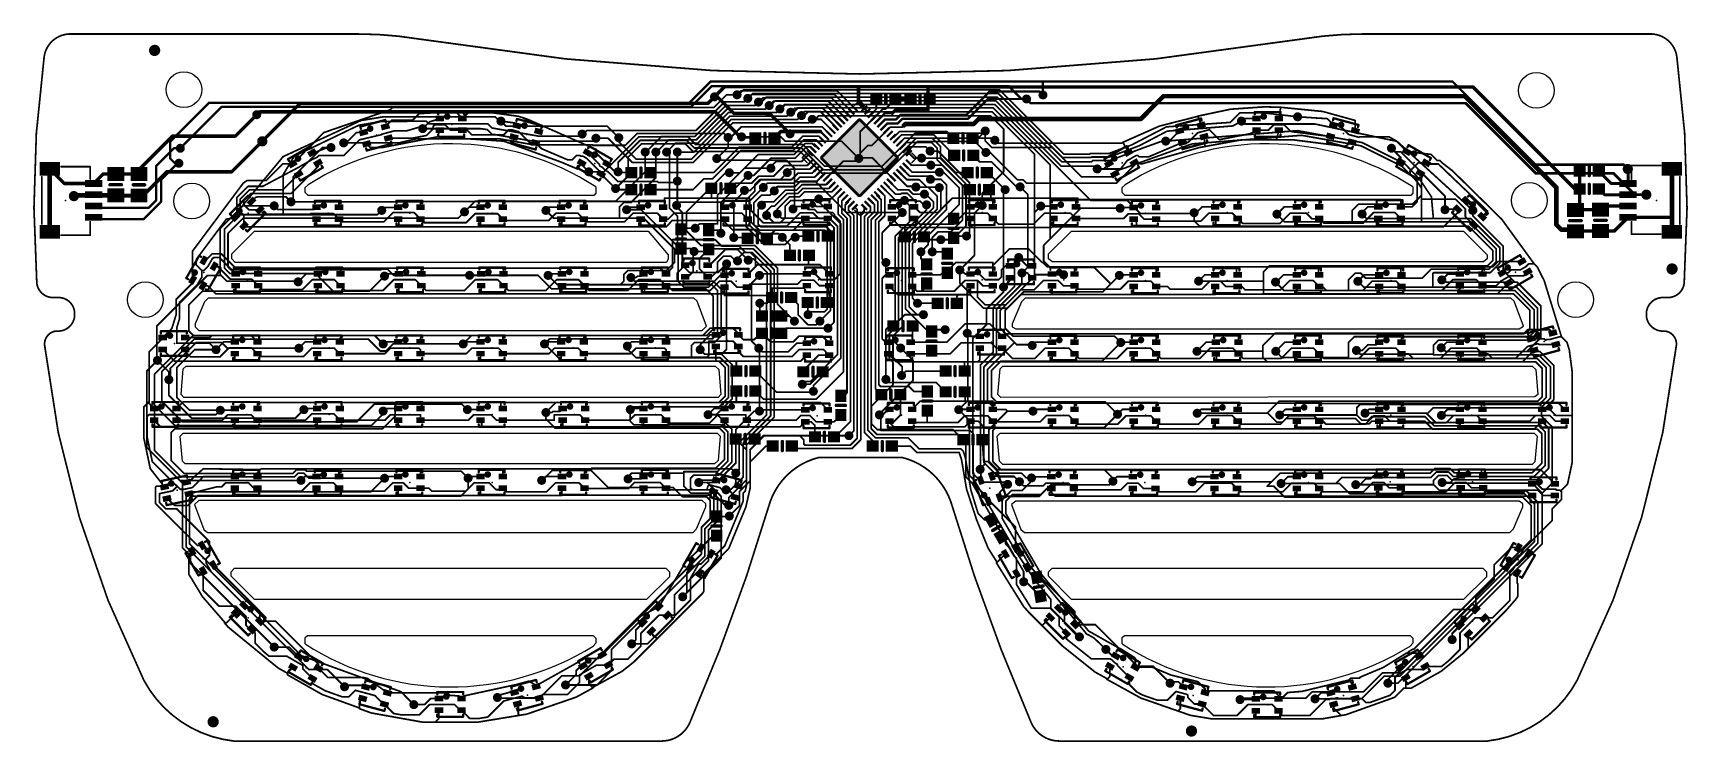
# Model space of a CAD drawing. Extents: x -74 to 74, y -25 to 38.
import ezdxf

# ---------------------------------------------------------------- set-up
doc = ezdxf.new("R2010")
doc.units = 0
for name, color, linetype in [('1', 12, 'CONTINUOUS'), ('16', 132, 'CONTINUOUS'), ('18', 110, 'CONTINUOUS'), ('20', 3, 'CONTINUOUS'), ('21', 40, 'CONTINUOUS'), ('23', 40, 'CONTINUOUS')]:
    doc.layers.add(name, color=color, linetype=linetype)

# ---------------------------------------------------------------- blocks, each defined once
blk = doc.blocks.new('RECT')
blk.add_solid([(-0.5, -0.5), (0.5, -0.5), (-0.5, 0.5), (0.5, 0.5)])
blk = doc.blocks.new('PIE')
at = {"const_width": 0.5}
blk.add_lwpolyline([(0, -0.25, 1), (0, 0.25, 1), (0, -0.25)], format="xyb", dxfattribs=at)
blk = doc.blocks.new('RECT816000X816000R10')
at = {"const_width": 0.255}
blk.add_lwpolyline([(2.4225, -2.295), (2.4225, 2.295, 0.4142), (2.295, 2.4225), (-2.295, 2.4225, 0.4142), (-2.4225, 2.295), (-2.4225, -2.295, 0.4142), (-2.295, -2.4225), (2.295, -2.4225, 0.4142)], format="xyb", close=True, dxfattribs=at)
blk.add_solid([(-2.3204, -2.3204), (2.3204, -2.3204), (-2.3204, 2.3204), (2.3204, 2.3204)])
blk = doc.blocks.new('ROUNDV')
at = {"const_width": 0.5}
blk.add_lwpolyline([(0, -0.25, 1), (0, 0.25, 1), (0, -0.25)], format="xyb", dxfattribs=at)

msp = doc.modelspace()

# ---------------------------------------------------------------- linework, layer by layer
at = {"layer": '1'}
for points, const_width in [([(-13.0175, 31.877), (-12.1146, 32.7799)], 0.3048), ([(-0.0635, 32.7799), (-12.1146, 32.7799)], 0.3048), ([(-10.6703, 32.3989), (-11.0081, 32.0612)], 0.1524), ([(-2.0997, 32.3989), (-10.6703, 32.3989)], 0.1524), ([(-0.5458, 30.8451), (-2.0997, 32.3989)], 0.1524), ([(-0.2115, 32.6319), (-0.0635, 32.7799)], 0.3048), ([(-0.2115, 31.3594), (-0.2115, 32.6319)], 0.3048), ([(5.969, 32.7799), (-0.0635, 32.7799)], 0.3048), ([(5.969, 31.4325), (5.969, 32.7799)], 0.3048), ([(6.0325, 32.7799), (5.969, 32.7799)], 0.3048), ([(6.0325, 32.7799), (6.0012, 32.7487)], 0.3048), ([(6.0012, 32.7487), (54.4368, 32.7487)], 0.3048), ([(9.398, 30.2895), (11.4508, 32.3423)], 0.2032), ([(11.4508, 32.3423), (15.8941, 32.3423)], 0.2032), ([(15.8941, 32.3423), (16.1925, 32.0438)], 0.2032), ([(54.4368, 32.7487), (63.5, 23.6855)], 0.3048), ([(-49.8475, 31.3055), (-53.229, 27.924)], 0.3048), ([(-49.8475, 31.3055), (-13.589, 31.3055)], 0.3048), ([(-41.8465, 30.734), (-41.656, 30.9245)], 0.1524), ([(-41.656, 30.9245), (-13.081, 30.9245)], 0.1524), ([(-11.9996, 31.1131), (-14.7537, 28.3591)], 0.1524), ([(-12.1113, 31.4325), (-14.6513, 28.8925)], 0.1524), ([(-13.589, 31.3055), (-13.0175, 31.877)], 0.3048), ([(-13.081, 30.9245), (-11.9443, 32.0612)], 0.1524), ([(-12.1113, 31.4325), (-10.3649, 31.4325)], 0.1524), ([(-11.9996, 31.1131), (-9.3983, 31.1131)], 0.1524), ([(-11.9443, 32.0612), (-11.0081, 32.0612)], 0.1524), ([(-10.3649, 31.4325), (-10.0556, 31.7418)], 0.1524), ([(-9.7032, 32.0941), (-10.0556, 31.7418)], 0.1524), ([(-2.3605, 32.0941), (-9.7032, 32.0941)], 0.1524), ([(-9.3983, 31.1131), (-9.1031, 31.4084)], 0.1524), ([(-8.7221, 31.7894), (-9.1031, 31.4084)], 0.1524), ([(-2.6214, 31.7894), (-8.7221, 31.7894)], 0.1524), ([(-8.1506, 31.1036), (-8.4745, 30.7797)], 0.1524), ([(-7.7696, 31.4846), (-8.1506, 31.1036)], 0.1524), ([(-2.8823, 31.4846), (-7.7696, 31.4846)], 0.1524), ([(-6.8171, 31.1798), (-7.1981, 30.7988)], 0.1524), ([(-3.1432, 31.1798), (-6.8171, 31.1798)], 0.1524), ([(-5.8699, 30.875), (-6.2382, 30.5067)], 0.1524), ([(-3.4041, 30.875), (-5.8699, 30.875)], 0.1524), ([(-1.96, 29.4308), (-3.4041, 30.875)], 0.1524), ([(-1.6771, 29.7137), (-3.1432, 31.1798)], 0.1524), ([(-1.3943, 29.9965), (-2.8823, 31.4846)], 0.1524), ([(-1.1115, 30.2794), (-2.6214, 31.7894)], 0.1524), ([(-0.8286, 30.5622), (-2.3605, 32.0941)], 0.1524), ([(0.3028, 30.8451), (-0.2115, 31.3594)], 0.3048), ([(0.3028, 30.8451), (0.5822, 30.5656)], 0.2032), ([(0.3028, 30.8451), (0.5822, 30.5656)], 0.2032), ([(1.3745, 30.7854), (1.3745, 31.678)], 0.1524), ([(2.194, 30.7975), (3.0745, 31.678)], 0.1524), ([(4.4005, 31.678), (3.0745, 31.678)], 0.2032), ([(4.412, 31.6895), (4.4005, 31.678)], 0.2032), ([(6.112, 31.5755), (5.969, 31.4325)], 0.3048), ([(5.969, 30.734), (5.969, 31.4325)], 0.3048), ([(6.112, 31.6895), (6.112, 31.5755)], 0.3048), ([(9.5453, 29.9339), (11.2979, 31.6865)], 0.2032), ([(11.2979, 31.6865), (14.732, 31.6865)], 0.2032), ([(24.892, 29.9085), (26.924, 31.9405)], 0.4064), ([(26.924, 31.9405), (53.721, 31.9405)], 0.4064), ([(32.864, 30.776), (35.8775, 30.988)], 0.1524), ([(35.8775, 30.988), (37.3313, 30.9487)], 0.1524), ([(37.1755, 29.954), (37.3313, 30.9487)], 0.1524), ([(37.3313, 30.9487), (41.0707, 30.5763)], 0.1524), ([(53.721, 31.9405), (61.849, 23.8125)], 0.4064), ([(-53.721, 30.2895), (-55.626, 28.3845)], 0.3048), ([(-47.752, 28.702), (-41.8465, 30.734)], 0.1524), ([(-42.2858, 29.2295), (-41.7143, 29.801)], 0.1524), ([(-39.8585, 29.801), (-41.7143, 29.801)], 0.1524), ([(-39.271, 30.3885), (-39.8585, 29.801)], 0.1524), ([(-39.271, 30.3885), (-36.387, 30.5469)], 0.1524), ([(-38.9636, 29.0497), (-38.3544, 29.659)], 0.1524), ([(-37.4669, 29.9216), (-38.3544, 29.659)], 0.1524), ([(-38.0381, 29.2487), (-37.9042, 29.3826)], 0.1524), ([(-37.9042, 29.3826), (-36.9648, 29.3826)], 0.1524), ([(-37.4345, 29.954), (-37.4669, 29.9216)], 0.1524), ([(-36.9648, 29.3826), (-36.4862, 28.904)], 0.1524), ([(-36.0274, 30.5469), (-36.387, 30.5469)], 0.1524), ([(-35.4345, 29.954), (-36.0274, 30.5469)], 0.1524), ([(-34.8728, 30.5157), (-35.4345, 29.954)], 0.1524), ([(-33.182, 30.5157), (-34.8728, 30.5157)], 0.1524), ([(-30.4838, 30.1553), (-33.182, 30.5157)], 0.1524), ([(-30.8269, 29.5659), (-32.004, 29.718)], 0.1524), ([(-30.5798, 29.3189), (-30.8269, 29.5659)], 0.1524), ([(-30.4838, 30.1553), (-30.1457, 30.0477)], 0.1524), ([(-30.1457, 30.0477), (-29.6623, 29.8938)], 0.1524), ([(-28.2611, 29.2193), (-30.1457, 30.0477)], 0.1524), ([(-29.6623, 29.8938), (-23.5208, 27.1942)], 0.1524), ([(-15.0488, 26.3398), (-11.5233, 29.8653)], 0.1524), ([(-11.397, 29.5605), (-14.9225, 26.035)], 0.1524), ([(-14.8512, 26.9685), (-11.6495, 30.1701)], 0.1524), ([(-14.6274, 28.0543), (-11.902, 30.7797)], 0.1524), ([(-14.5012, 27.7495), (-11.7758, 30.4749)], 0.1524), ([(-8.4745, 30.7797), (-11.902, 30.7797)], 0.1524), ([(-7.522, 30.4749), (-11.7758, 30.4749)], 0.1524), ([(-6.5748, 30.1701), (-11.6495, 30.1701)], 0.1524), ([(-5.6312, 29.8653), (-11.5233, 29.8653)], 0.1524), ([(-4.6355, 29.5605), (-11.397, 29.5605)], 0.1524), ([(-7.1981, 30.7988), (-7.522, 30.4749)], 0.1524), ([(-6.2382, 30.5067), (-6.5748, 30.1701)], 0.1524), ([(-5.2857, 30.2108), (-5.6312, 29.8653)], 0.1524), ([(-5.0229, 30.5702), (-5.2857, 30.3073)], 0.1524), ([(-5.2857, 30.2108), (-5.2857, 30.3073)], 0.1524), ([(-3.6015, 30.5702), (-5.0229, 30.5702)], 0.1524), ([(-4.318, 29.878), (-4.6355, 29.5605)], 0.1524), ([(-3.5385, 29.878), (-4.318, 29.878)], 0.1524), ([(-2.2428, 29.2115), (-3.6015, 30.5702)], 0.1524), ([(-2.5257, 28.8652), (-3.5385, 29.878)], 0.1524), ([(1.1513, 29.9965), (-0.0635, 28.7817)], 0.1524), ([(0.5822, 30.5656), (0.5822, 30.5656)], 0.3048), ([(0.5856, 30.5622), (0.5822, 30.5656)], 0.2032), ([(0.8684, 30.2794), (1.3745, 30.7854)], 0.1524), ([(1.1513, 29.9965), (1.9523, 30.7975)], 0.1524), ([(1.4341, 29.7137), (2.1369, 30.4165)], 0.2032), ([(1.717, 29.4308), (2.1565, 29.8704)], 0.2032), ([(1.9523, 30.7975), (2.194, 30.7975)], 0.1524), ([(1.9998, 29.148), (2.3666, 29.5148)], 0.2032), ([(2.1369, 30.4165), (2.794, 30.4165)], 0.2032), ([(2.1565, 29.8704), (3.1369, 29.8704)], 0.2032), ([(2.3666, 29.5148), (3.2842, 29.5148)], 0.2032), ([(2.794, 30.4165), (3.1115, 30.734)], 0.3048), ([(3.1115, 30.734), (5.969, 30.734)], 0.3048), ([(3.1369, 29.8704), (3.556, 30.2895)], 0.2032), ([(3.2842, 29.5148), (3.7033, 29.9339)], 0.2032), ([(3.556, 30.2895), (9.398, 30.2895)], 0.2032), ([(3.7033, 29.9339), (9.5453, 29.9339)], 0.2032), ([(3.9544, 29.464), (3.8187, 29.3283)], 0.4064), ([(3.9544, 29.464), (10.033, 29.464)], 0.4064), ([(10.033, 29.464), (10.4775, 29.9085)], 0.4064), ([(10.4775, 29.9085), (24.892, 29.9085)], 0.4064), ([(26.543, 29.2735), (29.9777, 30.1465)], 0.1524), ([(29.972, 30.1625), (32.864, 30.776)], 0.1524), ([(29.9777, 30.1465), (29.972, 30.1625)], 0.1524), ([(30.2607, 29.3565), (29.9777, 30.1465)], 0.1524), ([(34.0815, 29.954), (33.8455, 29.718)], 0.1524), ([(35.1755, 29.954), (34.0815, 29.954)], 0.1524), ([(36.2272, 28.904), (36.7058, 29.3826)], 0.1524), ([(36.7058, 29.3826), (37.6452, 29.3826)], 0.1524), ([(37.6452, 29.3826), (38.2354, 28.7923)], 0.1524), ([(41.4775, 29.935), (38.8362, 30.1038)], 0.1524), ([(41.0707, 30.5763), (43.942, 29.7815)], 0.1524), ([(42.0302, 29.3824), (41.4775, 29.935)], 0.1524), ([(42.5261, 29.3824), (42.0302, 29.3824)], 0.1524), ([(43.3845, 28.524), (42.5261, 29.3824)], 0.1524), ([(43.942, 29.7815), (43.962, 28.8647)], 0.1524), ([(-61.214, 28.3845), (-64.1915, 25.407)], 0.3048), ([(-55.626, 28.3845), (-61.214, 28.3845)], 0.3048), ([(-49.2386, 27.2055), (-47.752, 28.702)], 0.1524), ([(-44.5916, 28.0524), (-45.9943, 26.6497)], 0.1524), ([(-45.6561, 27.9083), (-45.9919, 27.7818)], 0.1524), ([(-44.8526, 28.7119), (-45.6561, 27.9083)], 0.1524), ([(-44.2176, 28.7119), (-44.8526, 28.7119)], 0.1524), ([(-42.6136, 28.5178), (-44.5916, 28.0524)], 0.1524), ([(-42.5915, 28.556), (-42.6136, 28.5178)], 0.1524), ([(-41.4472, 28.8626), (-42.5915, 28.556)], 0.1524), ([(-42.545, 27.3685), (-37.6555, 28.321)], 0.1524), ([(-42.014, 28.2153), (-39.7923, 28.2153)], 0.1524), ([(-40.3524, 28.8626), (-41.4472, 28.8626)], 0.1524), ([(-39.1365, 29.2226), (-40.3524, 28.8626)], 0.1524), ([(-39.7923, 28.2153), (-38.6105, 28.4455)], 0.1524), ([(-38.9636, 29.0497), (-39.1365, 29.2226)], 0.1524), ([(-38.6105, 28.4455), (-38.0381, 29.0179)], 0.1524), ([(-38.0381, 29.0179), (-38.0381, 29.2487)], 0.1524), ([(-37.6555, 28.321), (-37.4345, 28.904)], 0.1524), ([(-31.75, 27.94), (-37.6555, 28.321)], 0.1524), ([(-36.4862, 28.904), (-35.4345, 28.904)], 0.1524), ([(-35.4345, 28.904), (-35, 28.904)], 0.1524), ([(-35, 28.904), (-34.6075, 28.5115)], 0.1524), ([(-34.6075, 28.5115), (-31.75, 28.5115)], 0.1524), ([(-31.75, 28.5115), (-31.3055, 28.956)], 0.1524), ([(-31.75, 27.94), (-30.9605, 27.6512)], 0.1524), ([(-31.3055, 28.956), (-31.0748, 28.956)], 0.1524), ([(-31.0748, 28.956), (-30.4218, 28.781)], 0.1524), ([(-30.9605, 27.6512), (-30.8516, 28.3046)], 0.1524), ([(-29.4278, 27.787), (-30.4218, 28.781)], 0.1524), ([(-28.648, 28.8324), (-28.2611, 29.2193)], 0.1524), ([(-28.648, 28.8012), (-28.648, 28.8324)], 0.1524), ([(-24.779, 28.5703), (-24.7264, 28.5177)], 0.1524), ([(-24.3516, 28.8925), (-24.7264, 28.5177)], 0.1524), ([(-14.6513, 28.8925), (-24.3516, 28.8925)], 0.1524), ([(-22.479, 28.194), (-23.5585, 28.194)], 0.1524), ([(-20.32, 26.035), (-22.479, 28.194)], 0.1524), ([(-21.5265, 27.8765), (-21.5265, 28.2464)], 0.1524), ([(-17.7229, 28.3591), (-19.1136, 26.9685)], 0.1524), ([(-17.0752, 28.0543), (-18.161, 26.9685)], 0.1524), ([(-14.7537, 28.3591), (-17.7229, 28.3591)], 0.1524), ([(-17.0752, 28.0543), (-14.6274, 28.0543)], 0.1524), ([(-11.8046, 28.2639), (-11.8046, 28.1241)], 0.1524), ([(-11.8046, 28.1241), (-11.7595, 28.079)], 0.1524), ([(-11.7595, 28.079), (-11.7956, 28.0429)], 0.1524), ([(-11.7956, 28.0429), (-11.7956, 27.4078)], 0.1524), ([(-10.6211, 29.2173), (-11.7595, 28.079)], 0.1524), ([(-3.4435, 29.2173), (-10.6211, 29.2173)], 0.1524), ([(-10.5105, 28.227), (-10.6045, 28.321)], 0.1524), ([(-9.3785, 28.227), (-10.5105, 28.227)], 0.1524), ([(-7.107, 28.7985), (-7.6785, 28.227)], 0.3048), ([(-6.35, 28.7985), (-7.107, 28.7985)], 0.3048), ([(-3.5904, 28.7985), (-6.35, 28.7985)], 0.3048), ([(-6.35, 28.7985), (-6.2981, 28.7466)], 0.3048), ([(-6.2981, 28.7466), (-6.2981, 28.5866)], 0.3048), ([(-6.1509, 27.4002), (-5.1794, 28.3718)], 0.1524), ([(-5.0531, 28.067), (-6.0247, 27.0954)], 0.1524), ([(-3.7294, 28.3718), (-5.1794, 28.3718)], 0.1524), ([(-3.9902, 28.067), (-5.0531, 28.067)], 0.1524), ([(-3.657, 27.7338), (-3.9902, 28.067)], 0.1524), ([(-3.3742, 28.0166), (-3.7294, 28.3718)], 0.1524), ([(-3.0914, 28.2995), (-3.5904, 28.7985)], 0.2032), ([(-3.4435, 29.2173), (-2.8085, 28.5823)], 0.1524), ([(-2.2428, 29.148), (-2.2428, 29.2115)], 0.1524), ([(-0.0635, 28.7817), (-0.0635, 26.8605)], 0.1524), ([(2.2827, 28.8652), (0.9765, 27.559)], 0.1524), ([(2.2827, 28.8652), (2.6021, 29.1846)], 0.1524), ([(2.6021, 29.1846), (3.675, 29.1846)], 0.1524), ([(2.8483, 28.2995), (2.9493, 28.2995)], 0.1524), ([(2.9493, 28.2995), (3.4535, 28.8036)], 0.1524), ([(3.1312, 28.0166), (3.6134, 28.4988)], 0.1524), ([(3.8742, 28.194), (3.414, 27.7338)], 0.1524), ([(7.6209, 28.8036), (3.4535, 28.8036)], 0.1524), ([(3.6134, 28.4988), (6.4897, 28.4988)], 0.1524), ([(3.675, 29.1846), (3.8187, 29.3283)], 0.1524), ([(6.344, 28.194), (3.8742, 28.194)], 0.1524), ([(7.093, 27.4451), (6.344, 28.194)], 0.1524), ([(6.4897, 28.4988), (8.294, 26.6945)], 0.1524), ([(7.6209, 28.8036), (8.2305, 28.194)], 0.1524), ([(10.414, 28.194), (9.9305, 28.194)], 0.1524), ([(11.0613, 28.8413), (10.414, 28.194)], 0.1524), ([(11.0613, 28.8413), (11.0613, 27.9523)], 0.1524), ([(11.0613, 27.9523), (11.645, 27.3685)], 0.1524), ([(11.9095, 28.0158), (11.9439, 27.9813)], 0.1524), ([(11.9439, 27.9813), (11.9439, 27.755)], 0.1524), ([(23.3002, 27.8332), (26.543, 29.2735)], 0.1524), ([(27.43, 27.94), (27.1145, 27.94)], 0.1524), ([(28.3289, 28.8389), (27.43, 27.94)], 0.1524), ([(29.0966, 27.8246), (29.955, 28.683)], 0.1524), ([(29.955, 28.683), (30.985, 28.959)], 0.1524), ([(30.5325, 28.3423), (30.6017, 27.4607)], 0.1524), ([(30.6017, 27.4607), (33.909, 28.067)], 0.1524), ([(30.985, 28.959), (31.8767, 28.0673)], 0.1524), ([(31.8767, 28.0673), (34.6522, 28.6085)], 0.1524), ([(33.909, 28.067), (36.957, 28.067)], 0.1524), ([(34.6522, 28.6085), (35.1755, 28.904)], 0.1524), ([(35.1755, 28.904), (36.2272, 28.904)], 0.1524), ([(37.1755, 28.904), (36.957, 28.067)], 0.1524), ([(36.957, 28.067), (38.3425, 28.067)], 0.1524), ([(38.2354, 28.7923), (38.7006, 28.7259)], 0.1524), ([(38.3425, 28.067), (43.0417, 27.4728)], 0.1524), ([(38.7006, 28.7259), (38.7078, 28.7331)], 0.1524), ([(41.7288, 28.3512), (38.7078, 28.7331)], 0.1524), ([(41.7288, 28.3512), (41.7584, 28.3681)], 0.1524), ([(44.2918, 28.2809), (43.3845, 28.524)], 0.1524), ([(44.3613, 28.321), (44.2918, 28.2809)], 0.1524), ([(46.9654, 28.321), (44.3613, 28.321)], 0.1524), ([(47.5889, 27.9685), (46.9654, 28.321)], 0.1524), ([(48.5482, 27.0092), (47.5889, 27.9685)], 0.1524), ([(-62.6745, 25.7175), (-61.087, 27.305)], 0.2032), ([(-61.087, 27.305), (-60.5155, 27.305)], 0.2032), ([(-50.5258, 25.9097), (-49.4715, 26.971)], 0.1524), ([(-49.4715, 26.971), (-49.4398, 27.0893)], 0.1524), ([(-49.4398, 27.0893), (-49.2386, 27.2055)], 0.1524), ([(-48.3355, 26.5145), (-48.8315, 26.289)], 0.1524), ([(-48.7938, 26.9097), (-48.6199, 26.9097)], 0.1524), ([(-47.4345, 27.3685), (-48.6199, 26.9097)], 0.1524), ([(-48.2003, 26.6497), (-48.3355, 26.5145)], 0.1524), ([(-45.9943, 26.6497), (-48.2003, 26.6497)], 0.1524), ([(-47.117, 27.3685), (-47.4345, 27.3685)], 0.1524), ([(-43.9458, 27.6976), (-43.6167, 27.3685)], 0.1524), ([(-43.6167, 27.3685), (-42.545, 27.3685)], 0.1524), ([(-30.9605, 27.6512), (-26.5947, 26.0539)], 0.1524), ([(-29.4278, 27.787), (-28.9198, 27.787)], 0.1524), ([(-28.9198, 27.787), (-28.4089, 27.2761)], 0.1524), ([(-28.4089, 27.2761), (-26.0929, 26.289)], 0.1524), ([(-25.654, 26.289), (-25.2868, 26.6562)], 0.1524), ([(-25.2868, 26.6562), (-24.9564, 26.6562)], 0.1524), ([(-24.9564, 26.6562), (-24.9068, 26.6065)], 0.1524), ([(-24.9068, 26.6065), (-24.7212, 26.6065)], 0.1524), ([(-24.7212, 26.6065), (-24.3741, 26.4061)], 0.1524), ([(-24.3003, 26.9162), (-23.2486, 25.8645)], 0.1524), ([(-23.5208, 27.1942), (-23.5208, 26.8687)], 0.1524), ([(-23.5208, 26.8687), (-22.5683, 25.9162)], 0.1524), ([(-21.5265, 27.8765), (-19.9898, 26.3398)], 0.1524), ([(-19.1136, 26.9685), (-19.177, 26.9685)], 0.1524), ([(-18.161, 26.9685), (-18.2245, 26.9685)], 0.1524), ([(-16.491, 27.7495), (-17.272, 26.9685)], 0.1524), ([(-16.491, 27.7495), (-14.5012, 27.7495)], 0.1524), ([(-16.3195, 26.9685), (-14.8512, 26.9685)], 0.1524), ([(-10.6871, 27.0954), (-13.208, 24.5745)], 0.1524), ([(-13.0676, 25.146), (-10.8133, 27.4002)], 0.1524), ([(-12.8116, 26.3919), (-11.7956, 27.4078)], 0.1524), ([(-10.8133, 27.4002), (-6.1509, 27.4002)], 0.1524), ([(-9.1317, 26.7458), (-10.7443, 25.1333)], 0.1524), ([(-6.0247, 27.0954), (-10.6871, 27.0954)], 0.1524), ([(-9.5251, 24.892), (-7.989, 26.4281)], 0.1524), ([(-5.9433, 26.7458), (-9.1317, 26.7458)], 0.1524), ([(-7.989, 26.4281), (-5.8299, 26.4281)], 0.1524), ([(-5.9433, 26.7458), (-4.9523, 27.7368)], 0.1524), ([(-5.8299, 26.4281), (-4.826, 27.432)], 0.1524), ([(-5.2676, 26.1233), (-4.5056, 26.8853)], 0.1524), ([(-4.9523, 27.7368), (-4.3267, 27.7368)], 0.1524), ([(-4.826, 27.432), (-4.4866, 27.432)], 0.1524), ([(-4.2227, 27.1681), (-4.4866, 27.432)], 0.1524), ([(-4.3267, 27.7368), (-4.0409, 27.4509)], 0.1524), ([(-4.0409, 27.4509), (-3.9399, 27.4509)], 0.1524), ([(-0.1785, 26.404), (-0.1215, 26.461)], 0.1524), ([(-0.0635, 26.461), (-0.1215, 26.461)], 0.1524), ([(0.635, 27.559), (-0.0635, 26.8605)], 0.1524), ([(-0.0635, 26.8605), (-0.0635, 26.461)], 0.1524), ([(1.0099, 26.461), (-0.0635, 26.461)], 0.1524), ([(0.9765, 27.559), (0.635, 27.559)], 0.1524), ([(2.8483, 24.6225), (1.0099, 26.461)], 0.1524), ([(4.0589, 27.813), (3.6969, 27.4509)], 0.1524), ([(4.0807, 27.1681), (3.9797, 27.1681)], 0.1524), ([(6.294, 27.813), (4.0589, 27.813)], 0.1524), ([(4.3446, 27.4321), (4.0807, 27.1681)], 0.1524), ([(4.7181, 26.4298), (4.2626, 26.8853)], 0.1524), ([(5.7858, 27.4321), (4.3446, 27.4321)], 0.1524), ([(5.3975, 26.4298), (4.7181, 26.4298)], 0.1524), ([(6.1595, 27.0584), (5.7858, 27.4321)], 0.1524), ([(6.7881, 27.3188), (6.294, 27.813)], 0.1524), ([(6.7881, 26.2709), (6.7881, 27.3188)], 0.1524), ([(7.093, 26.4795), (7.093, 27.4451)], 0.1524), ([(8.4265, 25.146), (7.093, 26.4795)], 0.1524), ([(8.294, 26.6945), (8.294, 26.67)], 0.1524), ([(9.994, 26.67), (10.5655, 26.0985)], 0.1524), ([(11.4999, 26.9304), (11.1189, 26.9304)], 0.1524), ([(13.9256, 24.5047), (11.4999, 26.9304)], 0.1524), ([(11.645, 27.3685), (17.018, 27.3685)], 0.1524), ([(23.173, 27.755), (11.9439, 27.755)], 0.1524), ([(17.018, 27.3685), (19.6202, 24.7663)], 0.1524), ([(23.3002, 27.8332), (23.173, 27.755)], 0.1524), ([(23.8007, 26.9297), (23.3002, 27.8332)], 0.1524), ([(23.3002, 27.8332), (23.3002, 27.8332)], 0.1524), ([(23.7853, 26.2609), (24.4932, 26.6697)], 0.1524), ([(24.4932, 26.6697), (24.6271, 26.6697)], 0.1524), ([(24.6271, 26.6697), (24.7537, 26.543)], 0.1524), ([(24.7537, 26.543), (25.5905, 26.543)], 0.1524), ([(24.9555, 25.908), (30.099, 27.3685)], 0.1524), ([(25.5905, 26.543), (28.6007, 27.8246)], 0.1524), ([(28.6007, 27.8246), (29.0966, 27.8246)], 0.1524), ([(30.099, 27.3685), (30.6017, 27.4607)], 0.1524), ([(43.0417, 27.4728), (43.6902, 27.8505)], 0.1524), ([(48.0232, 26.4623), (47.1805, 27.305)], 0.1524), ([(48.0232, 26.0998), (48.0232, 26.4623)], 0.1524), ([(48.5482, 27.0092), (50.7139, 26.7582)], 0.1524), ([(50.7139, 26.7582), (51.2566, 26.2155)], 0.1524), ([(-72.125, 25.4695), (-72.125, 19.8695)], 0.4064), ([(-70.825, 24.1695), (-72.125, 25.4695)], 0.3048), ([(-68.225, 24.1695), (-67.3845, 25.01)], 0.3048), ([(-67.3845, 25.01), (-66.258, 25.01)], 0.3048), ([(-66.258, 25.01), (-64.1965, 25.01)], 0.3048), ([(-64.1965, 25.01), (-64.1915, 25.005)], 0.3048), ([(-64.1915, 25.407), (-64.1915, 25.005)], 0.3048), ([(-62.6745, 22.6695), (-62.6745, 25.7175)], 0.2032), ([(-62.23, 24.511), (-60.7695, 25.9715)], 0.2032), ([(-60.7695, 25.9715), (-60.6425, 25.9715)], 0.2032), ([(-53.1495, 23.9395), (-50.038, 25.5905)], 0.1524), ([(-51.4148, 25.9097), (-52.8753, 24.4492)], 0.1524), ([(-50.5258, 25.9097), (-51.4148, 25.9097)], 0.1524), ([(-50.0008, 25.0003), (-51.3877, 23.6135)], 0.1524), ([(-48.2688, 25.6828), (-50.6591, 23.2925)], 0.1524), ([(-50.038, 25.5905), (-49.2637, 26.0297)], 0.1524), ([(-49.2637, 26.0297), (-48.8315, 26.289)], 0.1524), ([(-48.2688, 26.0003), (-48.2688, 25.6828)], 0.1524), ([(-26.5947, 26.0539), (-25.1929, 25.4564)], 0.1524), ([(-26.0929, 26.289), (-25.654, 26.289)], 0.1524), ([(-25.1929, 25.4564), (-24.8719, 25.9372)], 0.1524), ([(-24.8719, 25.9372), (-24.8253, 26.0068)], 0.1524), ([(-24.8719, 25.8879), (-24.8719, 25.9372)], 0.1524), ([(-24.1935, 25.2095), (-24.8719, 25.8879)], 0.1524), ([(-24.3741, 26.4061), (-23.0933, 25.1253)], 0.1524), ([(-23.2486, 25.8645), (-23.2143, 25.7365)], 0.1524), ([(-23.2143, 25.7365), (-22.9928, 25.6086)], 0.1524), ([(-23.0933, 25.1253), (-23.0933, 25.0068)], 0.1524), ([(-23.0933, 25.0068), (-21.808, 23.7215)], 0.1524), ([(-22.9928, 25.6086), (-22.7392, 25.3551)], 0.1524), ([(-22.7392, 25.3551), (-22.4472, 25.1865)], 0.1524), ([(-22.5683, 25.9162), (-21.7981, 25.146)], 0.1524), ([(-22.4472, 25.1865), (-22.444, 25.1745)], 0.1524), ([(-22.444, 25.1745), (-21.6201, 24.3506)], 0.1524), ([(-21.7981, 25.146), (-21.6535, 25.146)], 0.1524), ([(-21.59, 25.2095), (-21.6535, 25.146)], 0.1524), ([(-21.6535, 25.146), (-20.408, 25.146)], 0.1524), ([(-14.9225, 26.035), (-20.32, 26.035)], 0.1524), ([(-19.9898, 26.3398), (-15.0488, 26.3398)], 0.1524), ([(-18.708, 25.146), (-13.0676, 25.146)], 0.1524), ([(-11.6967, 25.1333), (-10.7443, 25.1333)], 0.1524), ([(-7.5536, 26.1233), (-8.001, 25.6758)], 0.1524), ([(-8.001, 25.527), (-8.001, 25.6758)], 0.1524), ([(-6.7945, 25.781), (-7.7597, 24.8158)], 0.1524), ([(-5.2676, 26.1233), (-7.5536, 26.1233)], 0.1524), ([(-4.7613, 25.781), (-6.7945, 25.781)], 0.1524), ([(-6.5405, 25.1396), (-6.2294, 25.4508)], 0.1524), ([(-4.5258, 25.4508), (-6.2294, 25.4508)], 0.1524), ([(-5.5909, 25.0901), (-6.1699, 24.511)], 0.1524), ([(-4.3209, 25.0901), (-5.5909, 25.0901)], 0.1524), ([(-4.5056, 26.0367), (-4.7613, 25.781)], 0.1524), ([(-4.5258, 25.4508), (-4.2227, 25.7539)], 0.1524), ([(-4.3209, 25.0901), (-3.9399, 25.4711)], 0.1524), ([(-3.657, 25.1882), (-4.1056, 24.7396)], 0.1524), ([(-3.0914, 24.6225), (-1.5519, 26.162)], 0.1524), ([(-1.5519, 26.162), (-0.4205, 26.162)], 0.1524), ([(-0.4205, 26.162), (-0.1785, 26.404)], 0.1524), ([(4.0912, 24.511), (3.414, 25.1882)], 0.1524), ([(4.3394, 24.8285), (3.6969, 25.4711)], 0.1524), ([(4.5612, 25.1725), (3.9797, 25.7539)], 0.1524), ([(4.4982, 25.8011), (4.2626, 26.0367)], 0.1524), ([(6.223, 25.8011), (4.4982, 25.8011)], 0.1524), ([(6.985, 25.1725), (4.5612, 25.1725)], 0.1524), ([(9.437, 23.622), (6.7881, 26.2709)], 0.1524), ([(9.5005, 25.146), (8.4265, 25.146)], 0.1524), ([(11.6205, 26.0985), (10.5655, 26.0985)], 0.1524), ([(11.2005, 25.146), (11.303, 25.146)], 0.1524), ([(11.303, 25.146), (12.827, 23.622)], 0.1524), ([(13.843, 23.876), (11.6205, 26.0985)], 0.1524), ([(21.6025, 25.4635), (21.0185, 25.4635)], 0.1524), ([(22.0687, 25.9297), (21.6025, 25.4635)], 0.1524), ([(22.5937, 25.0203), (22.3397, 24.7663)], 0.1524), ([(22.5937, 25.0203), (22.9747, 25.4013)], 0.1524), ([(24.3257, 25.7862), (22.733, 24.1935)], 0.1524), ([(23.0378, 25.4013), (22.9747, 25.4013)], 0.1524), ([(23.7175, 26.2503), (23.0378, 25.4013)], 0.1524), ([(23.7175, 26.2503), (23.7853, 26.2609)], 0.1524), ([(24.9555, 25.908), (24.3257, 26.0203)], 0.1524), ([(24.3257, 26.0203), (24.3257, 25.7862)], 0.1524), ([(49.5677, 26.0092), (48.8315, 25.273)], 0.1524), ([(48.8315, 25.273), (48.8315, 25.019)], 0.1524), ([(48.8315, 25.019), (49.4665, 24.384)], 0.1524), ([(50.2802, 26.0092), (49.5677, 26.0092)], 0.1524), ([(49.7552, 25.0998), (49.8475, 25.0076)], 0.1524), ([(49.8475, 22.733), (49.8475, 25.0076)], 0.1524), ([(50.3814, 25.908), (50.2802, 26.0092)], 0.1524), ([(51.3525, 25.908), (50.3814, 25.908)], 0.1524), ([(51.2566, 26.2155), (51.4761, 26.2155)], 0.1524), ([(55.7336, 21.7151), (51.3525, 25.908)], 0.1524), ([(51.4761, 26.2155), (51.5657, 26.1259)], 0.1524), ([(51.5657, 26.1259), (51.6818, 26.0147)], 0.1524), ([(51.6818, 26.0147), (52.6059, 25.3049)], 0.1524), ([(52.6059, 25.3049), (56.9922, 20.9894)], 0.1524), ([(63.92, 25.273), (63.92, 23.6855)], 0.3048), ([(65.62, 25.273), (66.7235, 24.1695)], 0.254), ([(68.199, 25.4635), (68.225, 25.4375)], 0.254), ([(68.225, 25.4375), (68.225, 24.1695)], 0.254), ([(72.125, 21.2725), (72.125, 25.4695)], 0.4064), ([(-68.225, 24.1695), (-70.825, 24.1695)], 0.3048), ([(-62.23, 22.5425), (-62.23, 24.511)], 0.2032), ([(-59.4334, 18.1579), (-54.9137, 24.213)], 0.1524), ([(-55.4863, 22.9228), (-54.4908, 23.9183)], 0.1524), ([(-55.1815, 22.7965), (-54.3645, 23.6135)], 0.1524), ([(-54.5612, 24.4492), (-54.9137, 24.213)], 0.1524), ([(-52.8753, 24.4492), (-54.5612, 24.4492)], 0.1524), ([(-54.4908, 23.9183), (-53.1707, 23.9183)], 0.1524), ([(-51.3877, 23.6135), (-54.3645, 23.6135)], 0.1524), ([(-53.1707, 23.9183), (-53.1495, 23.9395)], 0.1524), ([(-21.808, 23.7215), (-21.7084, 23.622)], 0.1524), ([(-21.7084, 23.622), (-20.408, 23.622)], 0.1524), ([(-21.6201, 24.3506), (-18.0758, 24.3506)], 0.1524), ([(-14.9225, 23.622), (-18.708, 23.622)], 0.1524), ([(-18.0758, 24.3506), (-17.9822, 24.257)], 0.1524), ([(-17.9822, 24.257), (-16.4465, 24.257)], 0.1524), ([(-16.4465, 24.257), (-16.3195, 24.384)], 0.1524), ([(-13.97, 24.5745), (-14.9225, 23.622)], 0.1524), ([(-13.208, 24.5745), (-13.97, 24.5745)], 0.1524), ([(-13.296, 23.749), (-13.2715, 23.7245)], 0.1524), ([(-13.2715, 23.7245), (-13.2715, 22.86)], 0.1524), ([(-11.1515, 24.1935), (-11.596, 23.749)], 0.1524), ([(-9.7156, 24.1935), (-11.1515, 24.1935)], 0.1524), ([(-10.3505, 23.5585), (-9.8425, 23.5585)], 0.1524), ([(-10.033, 24.892), (-9.5251, 24.892)], 0.1524), ([(-8.89, 24.511), (-9.8425, 23.5585)], 0.1524), ([(-9.0933, 24.8158), (-9.7156, 24.1935)], 0.1524), ([(-7.7597, 24.8158), (-9.0933, 24.8158)], 0.1524), ([(-6.1699, 24.511), (-8.89, 24.511)], 0.1524), ([(-8.6723, 23.8226), (-8.2987, 24.1963)], 0.1524), ([(-5.9754, 24.1963), (-8.2987, 24.1963)], 0.1524), ([(-6.6894, 23.5867), (-7.7336, 22.5425)], 0.1524), ([(-7.4507, 23.8915), (-7.6999, 23.6422)], 0.1524), ([(-7.6999, 23.5115), (-7.6999, 23.6422)], 0.1524), ([(-7.4507, 23.8915), (-5.8491, 23.8915)], 0.1524), ([(-5.7229, 23.5867), (-6.6894, 23.5867)], 0.1524), ([(-5.432, 24.7396), (-5.9754, 24.1963)], 0.1524), ([(-5.8491, 23.8915), (-5.3693, 24.3713)], 0.1524), ([(-5.243, 24.0665), (-5.7229, 23.5867)], 0.1524), ([(-5.1461, 23.7324), (-5.5966, 23.2819)], 0.1524), ([(-4.1056, 24.7396), (-5.432, 24.7396)], 0.1524), ([(-5.3693, 24.3713), (-3.9083, 24.3713)], 0.1524), ([(-3.0817, 24.0665), (-5.243, 24.0665)], 0.1524), ([(-2.8501, 23.7324), (-5.1461, 23.7324)], 0.1524), ([(-3.9083, 24.3713), (-3.3742, 24.9054)], 0.1524), ([(-2.8085, 24.3397), (-3.0817, 24.0665)], 0.1524), ([(-2.5257, 24.0568), (-2.8501, 23.7324)], 0.1524), ([(-2.6522, 22.799), (-1.96, 23.4912)], 0.1524), ([(-2.5892, 23.4276), (-2.2428, 23.774)], 0.1524), ([(1.717, 23.4912), (2.1209, 23.0872)], 0.1524), ([(3.1043, 22.6695), (1.9998, 23.774)], 0.1524), ([(2.2827, 24.0194), (2.2827, 24.0568)], 0.1524), ([(3.0713, 23.2307), (2.2827, 24.0194)], 0.1524), ([(3.3022, 23.6029), (2.5655, 24.3397)], 0.1524), ([(4.115, 23.9216), (3.1312, 24.9054)], 0.1524), ([(4.2602, 23.6029), (3.3022, 23.6029)], 0.1524), ([(5.207, 24.511), (4.0912, 24.511)], 0.1524), ([(4.8306, 23.9216), (4.115, 23.9216)], 0.1524), ([(4.6337, 23.2294), (4.2602, 23.6029)], 0.1524), ([(5.9076, 24.8285), (4.3394, 24.8285)], 0.1524), ([(4.8941, 23.8581), (4.8306, 23.9216)], 0.1524), ([(5.8599, 23.8581), (5.207, 24.511)], 0.1524), ([(6.928, 23.8581), (5.8599, 23.8581)], 0.1524), ([(6.1923, 24.5438), (5.9076, 24.8285)], 0.1524), ([(6.9793, 23.8068), (6.928, 23.8581)], 0.1524), ([(9.691, 23.622), (9.437, 23.622)], 0.1524), ([(11.391, 23.622), (11.557, 23.456)], 0.1524), ([(14.1605, 23.876), (13.843, 23.876)], 0.1524), ([(14.4209, 24.5047), (13.9256, 24.5047)], 0.1524), ([(14.7321, 24.1935), (14.4209, 24.5047)], 0.1524), ([(22.733, 24.1935), (14.7321, 24.1935)], 0.1524), ([(22.3397, 24.7663), (19.6202, 24.7663)], 0.1524), ([(49.4665, 24.384), (49.4665, 22.5425)], 0.1524), ([(61.849, 23.8125), (61.849, 20.5105)], 0.4064), ([(63.5, 23.6855), (63.92, 23.6855)], 0.3048), ([(63.92, 23.6855), (63.92, 22.196)], 0.3048), ([(65.62, 23.6855), (66.136, 23.1695)], 0.254), ([(66.7235, 24.1695), (68.225, 24.1695)], 0.254), ([(-69.858, 23.1695), (-69.977, 23.0505)], 0.3048), ([(-68.225, 23.1695), (-69.858, 23.1695)], 0.3048), ([(-68.225, 23.1695), (-66.3175, 23.1695)], 0.3048), ([(-68.0655, 22.01), (-68.225, 22.1695)], 0.2032), ([(-63.334, 22.01), (-68.0655, 22.01)], 0.2032), ([(-66.3175, 23.1695), (-66.258, 23.11)], 0.3048), ([(-66.258, 23.11), (-64.1965, 23.11)], 0.3048), ([(-64.1965, 23.11), (-64.1915, 23.105)], 0.3048), ([(-62.23, 22.5425), (-63.7614, 21.0111)], 0.2032), ([(-62.6745, 22.6695), (-63.334, 22.01)], 0.2032), ([(-55.4863, 22.9228), (-55.4863, 21.2732)], 0.1524), ([(-55.1815, 22.7965), (-55.1815, 21.678)], 0.1524), ([(-54.2359, 23.2925), (-54.864, 22.6643)], 0.1524), ([(-54.864, 22.6643), (-54.864, 22.2885)], 0.1524), ([(-54.864, 22.2885), (-54.411, 21.8355)], 0.1524), ([(-50.6591, 23.2925), (-54.2359, 23.2925)], 0.1524), ([(-54.1815, 22.578), (-53.809, 22.9504)], 0.1524), ([(-53.621, 22.987), (-53.809, 22.9504)], 0.1524), ([(-51.1175, 22.987), (-53.621, 22.987)], 0.1524), ([(-51.854, 21.8695), (-52.1715, 22.187)], 0.1524), ([(-51.1175, 22.987), (-50.673, 22.5425)], 0.1524), ([(-46.4045, 22.5425), (-50.673, 22.5425)], 0.1524), ([(-48.4045, 22.06), (-48.595, 21.8695)], 0.1524), ([(-46.4045, 22.5425), (-39.15, 22.5425)], 0.1524), ([(-46.4045, 22.06), (-46.4045, 22.5425)], 0.1524), ([(-42.6085, 21.7805), (-42.3545, 22.0345)], 0.1524), ([(-41.1755, 22.0345), (-42.3545, 22.0345)], 0.1524), ([(-41.15, 22.06), (-41.1755, 22.0345)], 0.1524), ([(-39.15, 22.5085), (-39.0865, 22.572)], 0.1524), ([(-39.15, 22.06), (-39.15, 22.5425)], 0.1524), ([(-39.15, 22.06), (-39.15, 22.5085)], 0.1524), ([(-39.0865, 22.572), (-31.832, 22.572)], 0.1524), ([(-34.836, 22.06), (-35.2425, 21.6535)], 0.1524), ([(-33.832, 22.06), (-34.836, 22.06)], 0.1524), ([(-31.832, 22.06), (-31.832, 22.572)], 0.1524), ([(-31.821, 22.561), (-31.832, 22.572)], 0.1524), ([(-24.638, 22.561), (-31.821, 22.561)], 0.1524), ([(-27.724, 22.06), (-28.0035, 21.7805)], 0.1524), ([(-26.641, 22.06), (-27.724, 22.06)], 0.1524), ([(-24.641, 22.06), (-24.638, 22.063)], 0.1524), ([(-24.638, 22.561), (-17.4625, 22.561)], 0.1524), ([(-24.638, 22.063), (-24.638, 22.561)], 0.1524), ([(-20.612, 22.06), (-20.828, 21.844)], 0.1524), ([(-19.577, 22.06), (-20.612, 22.06)], 0.1524), ([(-17.577, 22.06), (-17.4625, 22.1745)], 0.1524), ([(-13.2715, 22.86), (-17.4625, 22.86)], 0.1524), ([(-17.4625, 22.86), (-17.4625, 22.561)], 0.1524), ([(-17.4625, 22.1745), (-17.4625, 22.561)], 0.1524), ([(-16.383, 22.225), (-16.1035, 22.5045)], 0.1524), ([(-16.1035, 22.5045), (-12.513, 22.5045)], 0.1524), ([(-13.2715, 22.86), (-9.906, 22.86)], 0.1524), ([(-12.513, 22.5045), (-12.0685, 22.06)], 0.1524), ([(-10.0685, 22.06), (-9.906, 22.2225)], 0.1524), ([(-10.0685, 22.06), (-10.0585, 22.06)], 0.1524), ([(-10.0585, 22.06), (-8.6741, 20.6756)], 0.1524), ([(-9.906, 22.2225), (-9.906, 22.86)], 0.1524), ([(-7.7336, 22.5425), (-8.8236, 22.5425)], 0.1524), ([(-8.8236, 22.5425), (-8.8236, 22.2415)], 0.1524), ([(-7.9375, 22.1615), (-8.382, 21.717)], 0.1524), ([(-7.6835, 22.1615), (-7.9375, 22.1615)], 0.1524), ([(-6.5632, 23.2819), (-7.6835, 22.1615)], 0.1524), ([(-6.36, 22.9771), (-7.4295, 21.9075)], 0.1524), ([(-6.2203, 22.6723), (-6.731, 22.1615)], 0.1524), ([(-6.731, 22.1615), (-6.731, 21.1201)], 0.1524), ([(-5.5966, 23.2819), (-6.5632, 23.2819)], 0.1524), ([(-6.36, 22.9771), (-5.4703, 22.9771)], 0.1524), ([(-4.5057, 22.6723), (-6.2203, 22.6723)], 0.1524), ([(-5.8165, 22.1235), (-6.0325, 21.9075)], 0.1524), ([(-4.941, 22.1235), (-5.8165, 22.1235)], 0.1524), ([(-5.4703, 22.9771), (-5.0198, 23.4276)], 0.1524), ([(-5.0198, 23.4276), (-2.5892, 23.4276)], 0.1524), ([(-4.6744, 21.8569), (-4.941, 22.1235)], 0.1524), ([(-4.5057, 22.6723), (-3.957, 22.1235)], 0.1524), ([(-2.941, 22.1235), (-3.957, 22.1235)], 0.1524), ([(-3.7434, 22.799), (-2.6522, 22.799)], 0.1524), ([(-2.007, 22.8785), (-1.6771, 23.2083)], 0.1524), ([(-2.007, 21.4267), (-2.007, 22.8785)], 0.1524), ([(-1.7022, 22.6176), (-1.3943, 22.9255)], 0.1524), ([(-1.7022, 21.553), (-1.7022, 22.6176)], 0.1524), ([(-1.1115, 22.5416), (-1.3974, 22.2557)], 0.1524), ([(-1.3974, 22.2557), (-1.3974, 21.6792)], 0.1524), ([(-1.1115, 22.6426), (-1.1115, 22.5416)], 0.1524), ([(-1.0926, 22.0958), (-0.8286, 22.3598)], 0.1524), ([(-1.0926, 21.8055), (-1.0926, 22.0958)], 0.1524), ([(-0.5458, 22.0769), (-0.3175, 21.8487)], 0.1524), ([(0.3028, 22.0769), (0.3028, 21.6388)], 0.1524), ([(0.8496, 22.0958), (0.5856, 22.3598)], 0.1524), ([(0.8496, 22.0958), (0.8496, 21.7545)], 0.1524), ([(1.2065, 22.3046), (0.8684, 22.6426)], 0.1524), ([(1.5113, 22.5655), (1.1513, 22.9255)], 0.1524), ([(1.2065, 21.6804), (1.2065, 22.3046)], 0.1524), ([(1.4341, 23.1073), (1.4341, 23.2083)], 0.1524), ([(1.8161, 22.7254), (1.4341, 23.1073)], 0.1524), ([(1.5113, 21.5541), (1.5113, 22.5655)], 0.1524), ([(1.8161, 21.4279), (1.8161, 22.7254)], 0.1524), ([(2.1209, 23.0872), (2.1209, 21.3016)], 0.1524), ([(2.7455, 22.1095), (3.1635, 22.1095)], 0.1524), ([(3.5456, 23.2307), (3.0713, 23.2307)], 0.1524), ([(3.8735, 22.6695), (3.1043, 22.6695)], 0.1524), ([(3.1635, 22.1095), (3.683, 21.59)], 0.1524), ([(3.6131, 23.2981), (3.5456, 23.2307)], 0.1524), ([(4.1339, 23.2981), (3.6131, 23.2981)], 0.1524), ([(4.8376, 22.5945), (4.1339, 23.2981)], 0.1524), ([(5.6515, 23.2294), (4.6337, 23.2294)], 0.1524), ([(4.7455, 22.1095), (5.2535, 21.6015)], 0.1524), ([(5.2705, 22.5945), (4.8376, 22.5945)], 0.1524), ([(5.588, 22.2769), (5.2705, 22.5945)], 0.1524), ([(5.842, 22.2769), (5.588, 22.2769)], 0.1524), ([(8.128, 22.86), (6.8695, 21.6015)], 0.1524), ([(11.557, 22.86), (8.128, 22.86)], 0.1524), ([(9.746, 22.1095), (10.6795, 22.1095)], 0.1524), ([(10.795, 22.225), (10.6795, 22.1095)], 0.1524), ([(11.557, 23.456), (11.557, 22.86)], 0.1524), ([(11.811, 22.86), (11.557, 22.86)], 0.1524), ([(11.746, 22.795), (11.811, 22.86)], 0.1524), ([(11.746, 22.1095), (11.746, 22.795)], 0.1524), ([(11.811, 22.86), (19.304, 22.86)], 0.1524), ([(17.0755, 22.1615), (16.002, 22.1615)], 0.1524), ([(17.1275, 22.1095), (17.0755, 22.1615)], 0.1524), ([(19.1275, 22.6835), (19.177, 22.733)], 0.1524), ([(19.1275, 22.1095), (19.1275, 22.6835)], 0.1524), ([(19.304, 22.733), (19.177, 22.733)], 0.1524), ([(19.304, 22.86), (19.304, 22.733)], 0.1524), ([(26.2255, 22.733), (19.304, 22.733)], 0.1524), ([(23.1255, 22.046), (23.0505, 21.971)], 0.1524), ([(24.255, 22.046), (23.1255, 22.046)], 0.1524), ([(33.528, 22.733), (26.2255, 22.733)], 0.1524), ([(26.255, 22.7035), (26.2255, 22.733)], 0.1524), ([(26.255, 22.046), (26.255, 22.7035)], 0.1524), ([(30.3645, 22.1095), (29.8259, 21.5709)], 0.1524), ([(30.3645, 22.1095), (31.5095, 22.1095)], 0.1524), ([(33.5095, 22.7145), (33.528, 22.733)], 0.1524), ([(33.5095, 22.1095), (33.5095, 22.7145)], 0.1524), ([(40.764, 22.733), (33.528, 22.733)], 0.1524), ([(37.0014, 21.444), (37.6669, 22.1095)], 0.1524), ([(37.6669, 22.1095), (38.764, 22.1095)], 0.1524), ([(48.003, 22.736), (40.764, 22.736)], 0.1524), ([(40.764, 22.736), (40.764, 22.733)], 0.1524), ([(40.764, 22.1095), (40.764, 22.733)], 0.1524), ([(45.0965, 22.1095), (44.5706, 21.5837)], 0.1524), ([(45.0965, 22.1095), (46.0185, 22.1095)], 0.1524), ([(48.0185, 22.7205), (48.003, 22.736)], 0.1524), ([(48.0185, 22.1095), (48.0185, 22.7205)], 0.1524), ([(49.0335, 22.1095), (48.0185, 22.1095)], 0.1524), ([(49.4665, 22.5425), (49.0335, 22.1095)], 0.1524), ([(49.8996, 22.7851), (49.8475, 22.733)], 0.1524), ([(49.8475, 20.7645), (49.8475, 22.733)], 0.1524), ([(52.8663, 22.7851), (49.8996, 22.7851)], 0.1524), ([(53.7528, 21.8985), (52.8663, 22.7851)], 0.1524), ([(53.8248, 22.6347), (54.4195, 22.04)], 0.1524), ([(54.4195, 22.04), (54.4195, 21.7805)], 0.1524), ([(63.92, 22.196), (63.5745, 21.8505)], 0.3048), ([(66.09, 22.1695), (65.771, 21.8505)], 0.3048), ([(68.225, 22.1695), (66.09, 22.1695)], 0.3048), ([(66.136, 23.1695), (67.945, 23.1695)], 0.254), ([(67.953, 23.1775), (67.945, 23.1695)], 0.254), ([(67.945, 23.1695), (68.225, 23.1695)], 0.254), ([(69.85, 23.1775), (67.953, 23.1775)], 0.254), ([(-68.0666, 21.0111), (-68.225, 21.1695)], 0.2032), ([(-63.7614, 21.0111), (-68.0666, 21.0111)], 0.2032), ([(-56.4208, 21.0075), (-59.0689, 17.4597)], 0.1524), ([(-55.637, 21.1224), (-56.4208, 21.0075)], 0.1524), ([(-55.5957, 21.1638), (-55.637, 21.1224)], 0.1524), ([(-55.5957, 21.1638), (-55.4863, 21.2732)], 0.1524), ([(-54.8613, 21.3578), (-55.1815, 21.678)], 0.1524), ([(-54.8532, 20.4213), (-54.8613, 21.3578)], 0.1524), ([(-54.411, 21.8355), (-53.439, 21.8355)], 0.1524), ([(-53.439, 21.8355), (-53.0277, 21.4242)], 0.1524), ([(-52.7658, 21.4503), (-53.0277, 21.4242)], 0.1524), ([(-52.7658, 21.4503), (-48.9712, 21.4503)], 0.1524), ([(-48.595, 21.8695), (-51.854, 21.8695)], 0.1524), ([(-48.9712, 21.4503), (-48.9329, 21.4886)], 0.1524), ([(-48.9329, 21.4886), (-46.8831, 21.4886)], 0.1524), ([(-48.4045, 21.01), (-48.4045, 20.366)], 0.1524), ([(-46.8831, 21.4886), (-46.4045, 21.01)], 0.1524), ([(-46.4045, 21.01), (-46.1463, 20.7518)], 0.1524), ([(-46.1463, 20.7518), (-42.4307, 20.7518)], 0.1524), ([(-42.4307, 20.7518), (-41.6011, 21.5814)], 0.1524), ([(-41.6011, 21.5814), (-39.7214, 21.5814)], 0.1524), ([(-41.15, 21.01), (-41.0845, 20.9445)], 0.1524), ([(-41.0845, 20.9445), (-41.0845, 20.32)], 0.1524), ([(-39.7214, 21.5814), (-39.15, 21.01)], 0.1524), ([(-39.15, 21.01), (-38.8283, 20.6883)], 0.1524), ([(-38.8283, 20.6883), (-35.102, 20.6883)], 0.1524), ([(-35.102, 20.6883), (-34.3017, 21.4886)], 0.1524), ([(-34.3017, 21.4886), (-32.3106, 21.4886)], 0.1524), ([(-33.832, 21.01), (-33.832, 20.3335)], 0.1524), ([(-32.3106, 21.4886), (-31.832, 21.01)], 0.1524), ([(-31.832, 21.01), (-31.7008, 20.8788)], 0.1524), ([(-31.7008, 20.8788), (-27.7622, 20.8788)], 0.1524), ([(-27.7622, 20.8788), (-27.1145, 21.5265)], 0.1524), ([(-27.1145, 21.5265), (-25.1575, 21.5265)], 0.1524), ([(-26.641, 21.01), (-26.6065, 20.9755)], 0.1524), ([(-26.6065, 20.9755), (-26.6065, 20.32)], 0.1524), ([(-25.1575, 21.5265), (-24.641, 21.01)], 0.1524), ([(-24.641, 21.01), (-24.3828, 20.7518)], 0.1524), ([(-24.3828, 20.7518), (-21.0312, 20.7518)], 0.1524), ([(-21.0312, 20.7518), (-20.2565, 21.5265)], 0.1524), ([(-20.2565, 21.5265), (-18.0935, 21.5265)], 0.1524), ([(-19.577, 21.01), (-19.558, 20.991)], 0.1524), ([(-19.558, 20.991), (-19.558, 20.32)], 0.1524), ([(-18.0935, 21.5265), (-17.577, 21.01)], 0.1524), ([(-17.577, 21.01), (-17.1325, 21.01)], 0.1524), ([(-17.3187, 20.32), (-16.9734, 20.6653)], 0.1524), ([(-16.616, 21.5265), (-17.1325, 21.01)], 0.1524), ([(-16.9734, 20.6821), (-16.764, 20.8915)], 0.1524), ([(-16.9734, 20.6653), (-16.9734, 20.6821)], 0.1524), ([(-12.187, 20.8915), (-16.764, 20.8915)], 0.1524), ([(-10.585, 21.5265), (-16.616, 21.5265)], 0.1524), ([(-12.0685, 21.01), (-12.187, 20.8915)], 0.1524), ([(-12.0685, 21.01), (-12.0685, 20.7045)], 0.1524), ([(-11.43, 20.066), (-12.0685, 20.7045)], 0.1524), ([(-10.585, 21.5265), (-10.0685, 21.01)], 0.1524), ([(-10.0685, 21.01), (-10.0245, 21.01)], 0.1524), ([(-10.0245, 21.01), (-9.3853, 20.3708)], 0.1524), ([(-7.1755, 20.6756), (-8.6741, 20.6756)], 0.1524), ([(-8.382, 21.717), (-8.382, 21.336)], 0.1524), ([(-7.4295, 21.463), (-7.4295, 21.9075)], 0.1524), ([(-6.731, 21.1201), (-7.1755, 20.6756)], 0.1524), ([(-6.592, 20.3708), (-5.4107, 21.5521)], 0.1524), ([(-4.941, 21.0735), (-5.9993, 20.0152)], 0.1524), ([(-5.4107, 21.5521), (-4.2451, 21.5521)], 0.1524), ([(-4.1188, 21.8569), (-4.6744, 21.8569)], 0.1524), ([(-3.7665, 21.0735), (-4.2451, 21.5521)], 0.1524), ([(-3.8519, 21.59), (-4.1188, 21.8569)], 0.1524), ([(-2.5092, 21.59), (-3.8519, 21.59)], 0.1524), ([(-3.7665, 21.0735), (-3.1426, 21.0735)], 0.1524), ([(-3.1426, 21.0735), (-2.941, 21.0735)], 0.1524), ([(-2.96, 21.002), (-3.1426, 21.0735)], 0.1524), ([(-2.96, 19.4945), (-2.96, 21.002)], 0.1524), ([(-2.3374, 21.4182), (-2.5092, 21.59)], 0.1524), ([(-2.3374, 21.3261), (-2.3374, 21.4182)], 0.1524), ([(-1.8415, 20.8302), (-2.3374, 21.3261)], 0.1524), ([(-1.5367, 20.9564), (-2.007, 21.4267)], 0.1524), ([(-1.8415, 16.129), (-1.8415, 20.8302)], 0.1524), ([(-1.2319, 21.0827), (-1.7022, 21.553)], 0.1524), ([(-1.5367, 7.4295), (-1.5367, 20.9564)], 0.1524), ([(-1.3974, 21.6792), (-0.9271, 21.209)], 0.1524), ([(-1.2319, 5.5626), (-1.2319, 21.0827)], 0.1524), ([(-0.6223, 21.3352), (-1.0926, 21.8055)], 0.1524), ([(-0.9271, 21.209), (-0.9271, 3.0099)], 0.1524), ([(-0.6223, 2.1865), (-0.6223, 21.3352)], 0.1524), ([(-0.3175, 1.524), (-0.3175, 21.8487)], 0.1524), ([(0.3028, 21.6388), (-0.0127, 21.3233)], 0.1524), ([(-0.0127, 21.3233), (-0.0127, 1.3843)], 0.1524), ([(0.3175, 21.2224), (0.8496, 21.7545)], 0.1524), ([(0.3175, 2.032), (0.3175, 21.2224)], 0.1524), ([(0.6223, 21.0962), (1.2065, 21.6804)], 0.1524), ([(0.6223, 2.2352), (0.6223, 21.0962)], 0.1524), ([(0.9271, 20.9699), (1.5113, 21.5541)], 0.1524), ([(0.9271, 2.3615), (0.9271, 20.9699)], 0.1524), ([(1.2954, 20.9072), (1.8161, 21.4279)], 0.1524), ([(1.2954, 5.9191), (1.2954, 20.9072)], 0.1524), ([(2.1209, 21.3016), (1.6002, 20.7809)], 0.1524), ([(1.6002, 6.2865), (1.6002, 20.7809)], 0.1524), ([(2.7455, 21.0595), (3.5485, 20.2565)], 0.1524), ([(4.7455, 21.0595), (5.2437, 20.5613)], 0.1524), ([(5.2437, 20.5613), (7.8105, 20.5613)], 0.1524), ([(6.8695, 21.6015), (5.2535, 21.6015)], 0.1524), ([(8.255, 21.0058), (7.8105, 20.5613)], 0.1524), ([(7.8105, 20.5613), (8.2423, 20.5613)], 0.1524), ([(8.2423, 20.5613), (9.2191, 21.5381)], 0.1524), ([(8.255, 21.043), (8.255, 21.0058)], 0.1524), ([(9.2191, 21.5381), (11.2674, 21.5381)], 0.1524), ([(9.746, 21.0595), (9.746, 20.48)], 0.1524), ([(11.2674, 21.5381), (11.746, 21.0595)], 0.1524), ([(11.746, 21.0595), (12.2442, 20.5613)], 0.1524), ([(12.2442, 20.5613), (15.3543, 20.5613)], 0.1524), ([(15.3543, 20.5613), (16.3311, 21.5381)], 0.1524), ([(16.3311, 21.5381), (18.6489, 21.5381)], 0.1524), ([(17.1275, 21.0595), (17.1275, 20.4295)], 0.1524), ([(18.6489, 21.5381), (19.1275, 21.0595)], 0.1524), ([(19.1275, 21.0595), (23.3702, 21.0595)], 0.1524), ([(23.3702, 21.0595), (23.7853, 21.4746)], 0.1524), ([(23.7853, 21.4746), (24.7247, 21.4746)], 0.1524), ([(24.255, 20.996), (24.511, 20.74)], 0.1524), ([(24.511, 20.74), (24.511, 20.32)], 0.1524), ([(24.7247, 21.4746), (25.2033, 20.996)], 0.1524), ([(25.2033, 20.996), (26.255, 20.996)], 0.1524), ([(26.255, 20.996), (26.4357, 20.8153)], 0.1524), ([(26.4357, 20.8153), (30.2133, 20.8153)], 0.1524), ([(29.6354, 21.5709), (29.8259, 21.5709)], 0.1524), ([(30.2133, 20.8153), (30.9361, 21.5381)], 0.1524), ([(30.9361, 21.5381), (33.0309, 21.5381)], 0.1524), ([(31.5095, 21.0595), (31.5595, 21.0095)], 0.1524), ([(31.5595, 21.0095), (31.5595, 20.32)], 0.1524), ([(33.0309, 21.5381), (33.5095, 21.0595)], 0.1524), ([(33.5095, 21.0595), (33.9442, 20.6248)], 0.1524), ([(33.9442, 20.6248), (37.2618, 20.6248)], 0.1524), ([(37.2618, 20.6248), (38.1751, 21.5381)], 0.1524), ([(38.1751, 21.5381), (39.6124, 21.5381)], 0.1524), ([(38.764, 21.0595), (38.7985, 21.025)], 0.1524), ([(38.7985, 21.025), (38.7985, 20.32)], 0.1524), ([(39.6124, 21.5381), (40.132, 21.0185)], 0.1524), ([(40.132, 21.0185), (40.723, 21.0185)], 0.1524), ([(40.723, 21.0185), (40.764, 21.0595)], 0.1524), ([(40.764, 21.0595), (41.186, 20.6375)], 0.1524), ([(41.186, 20.6375), (44.6405, 20.6375)], 0.1524), ([(44.5706, 21.4566), (44.5706, 21.5837)], 0.1524), ([(44.6405, 20.6375), (45.593, 21.59)], 0.1524), ([(45.593, 21.59), (47.488, 21.59)], 0.1524), ([(46.0185, 21.0595), (46.0375, 21.0405)], 0.1524), ([(46.0375, 21.0405), (46.0375, 20.32)], 0.1524), ([(47.488, 21.59), (48.0185, 21.0595)], 0.1524), ([(48.0185, 21.0595), (48.3135, 20.7645)], 0.1524), ([(48.3135, 20.7645), (49.8475, 20.7645)], 0.1524), ([(51.816, 20.32), (53.0823, 21.5863)], 0.1524), ([(51.9912, 21.8922), (51.943, 21.844)], 0.1524), ([(53.0823, 21.8922), (51.9912, 21.8922)], 0.1524), ([(53.0823, 21.5863), (53.0823, 21.8922)], 0.1524), ([(53.7528, 21.8985), (53.7528, 21.2217)], 0.1524), ([(53.7528, 21.2217), (54.4965, 20.478)], 0.1524), ([(55.239, 21.2205), (55.7336, 21.7151)], 0.1524), ([(56.9922, 20.9894), (59.8805, 17.018)], 0.1524), ([(61.849, 20.5105), (62.2935, 20.066)], 0.4064), ([(63.5745, 21.8505), (63.5445, 21.8205)], 0.4064), ([(65.771, 21.8505), (63.5745, 21.8505)], 0.3048), ([(68.225, 21.1695), (67.006, 19.9505)], 0.3048), ([(68.225, 21.1695), (72.022, 21.1695)], 0.3048), ([(72.022, 21.1695), (72.125, 21.2725)], 0.3048), ([(72.125, 19.8695), (72.125, 21.2725)], 0.4064), ([(-54.8532, 20.4213), (-54.7519, 20.32)], 0.1524), ([(-48.5775, 20.32), (-54.7519, 20.32)], 0.1524), ([(-48.5775, 20.32), (-48.4505, 20.32)], 0.1524), ([(-48.4045, 20.366), (-48.4505, 20.32)], 0.1524), ([(-48.4505, 20.32), (-48.3585, 20.32)], 0.1524), ([(-48.4045, 20.366), (-48.3585, 20.32)], 0.1524), ([(-48.3585, 20.32), (-41.0845, 20.32)], 0.1524), ([(-41.0845, 20.32), (-33.8455, 20.32)], 0.1524), ([(-33.832, 20.3335), (-33.8455, 20.32)], 0.1524), ([(-33.8455, 20.32), (-26.6065, 20.32)], 0.1524), ([(-26.6065, 20.32), (-19.558, 20.32)], 0.1524), ([(-19.558, 20.32), (-17.3187, 20.32)], 0.1524), ([(-16.7515, 19.177), (-16.7515, 16.7105)], 0.1524), ([(-16.7515, 19.177), (-12.954, 19.177)], 0.1524), ([(-15.8995, 20.193), (-16.002, 20.0905)], 0.1524), ([(-14.732, 20.193), (-15.8995, 20.193)], 0.1524), ([(-13.5255, 20.027), (-12.7245, 20.027)], 0.1524), ([(-12.954, 19.177), (-12.3888, 18.6118)], 0.1524), ([(-12.446, 19.7485), (-12.7245, 20.027)], 0.1524), ([(-11.43, 20.066), (-9.3185, 20.066)], 0.1524), ([(-10.121, 19.3675), (-11.303, 19.3675)], 0.1524), ([(-10.0575, 19.304), (-10.121, 19.3675)], 0.1524), ([(-9.3853, 20.3708), (-6.592, 20.3708)], 0.1524), ([(-9.3185, 20.066), (-8.3063, 19.3553)], 0.1524), ([(-8.3063, 19.3553), (-8.3575, 19.304)], 0.1524), ([(-7.6463, 20.0152), (-8.3063, 19.3553)], 0.1524), ([(-5.9993, 20.0152), (-7.6463, 20.0152)], 0.1524), ([(-6.311, 18.7126), (-6.985, 19.3865)], 0.1524), ([(-5.734, 19.4945), (-5.842, 19.3865)], 0.1524), ([(-4.66, 19.4945), (-5.734, 19.4945)], 0.1524), ([(3.5485, 20.2565), (3.937, 20.2565)], 0.1524), ([(3.9125, 20.232), (3.937, 20.2565)], 0.1524), ([(3.9125, 19.431), (3.9125, 20.232)], 0.1524), ([(3.937, 20.2565), (9.9695, 20.2565)], 0.1524), ([(5.6125, 19.431), (5.8654, 19.1782)], 0.1524), ([(7.112, 19.1782), (5.8654, 19.1782)], 0.1524), ([(8.255, 19.343), (8.4129, 19.5008)], 0.1524), ([(8.4129, 19.5008), (9.398, 19.5008)], 0.1524), ([(9.746, 20.48), (9.9695, 20.2565)], 0.1524), ([(16.9545, 20.2565), (9.9695, 20.2565)], 0.1524), ([(17.018, 20.32), (16.9545, 20.2565)], 0.1524), ([(17.1275, 20.4295), (17.018, 20.32)], 0.1524), ([(24.511, 20.32), (17.018, 20.32)], 0.1524), ([(24.511, 20.32), (31.5595, 20.32)], 0.1524), ([(31.5595, 20.32), (38.7985, 20.32)], 0.1524), ([(38.7985, 20.32), (46.0375, 20.32)], 0.1524), ([(46.0375, 20.32), (51.816, 20.32)], 0.1524), ([(62.2935, 20.066), (63.399, 20.066)], 0.4064), ([(63.399, 20.066), (63.5445, 19.9205)], 0.4064), ([(63.5445, 19.9205), (63.5745, 19.9505)], 0.3048), ([(63.5745, 19.9505), (65.771, 19.9505)], 0.3048), ([(67.006, 19.9505), (65.771, 19.9505)], 0.3048), ([(-59.4334, 18.1579), (-59.4334, 15.6214)], 0.1524), ([(-57.6953, 17.907), (-58.2681, 17.3342)], 0.1524), ([(-56.855, 17.907), (-57.6953, 17.907)], 0.1524), ([(-57.6845, 17.4553), (-57.5502, 17.5895)], 0.1524), ([(-57.5502, 17.5895), (-57.046, 17.5895)], 0.1524), ([(-55.5955, 16.139), (-57.046, 17.5895)], 0.1524), ([(-55.585, 16.637), (-56.855, 17.907)], 0.1524), ([(-16.002, 18.3905), (-15.152, 18.3905)], 0.1524), ([(-14.8903, 18.1288), (-15.152, 18.3905)], 0.1524), ([(-14.8268, 18.1288), (-14.9225, 18.033)], 0.1524), ([(-14.9225, 18.033), (-14.9225, 16.3195)], 0.1524), ([(-14.8268, 18.1288), (-14.8903, 18.1288)], 0.1524), ([(-13.5255, 18.327), (-14.351, 17.5015)], 0.1524), ([(-12.045, 18.307), (-13.434, 16.918)], 0.1524), ([(-12.7572, 17.1578), (-12.1984, 17.7165)], 0.1524), ([(-12.3888, 18.6118), (-10.8403, 18.6118)], 0.1524), ([(-12.1984, 17.7165), (-11.557, 17.7165)], 0.1524), ([(-10.9665, 18.307), (-12.045, 18.307)], 0.1524), ([(-11.557, 17.7165), (-11.1315, 17.291)], 0.1524), ([(-10.9665, 18.307), (-10.014, 17.3545)], 0.1524), ([(-10.8403, 18.6118), (-10.2625, 18.034)], 0.1524), ([(-10.2625, 18.034), (-9.8045, 18.034)], 0.1524), ([(-9.8045, 18.034), (-9.37, 17.5995)], 0.1524), ([(-9.37, 17.5995), (-9.37, 16.774)], 0.1524), ([(-6.311, 17.78), (-6.311, 18.7126)], 0.1524), ([(-4.611, 17.78), (-4.66, 16.9935)], 0.1524), ([(5.3467, 18.0975), (5.3467, 17.4743)], 0.1524), ([(7.5175, 18.0975), (6.35, 18.0975)], 0.1524), ([(7.6835, 17.9315), (7.5175, 18.0975)], 0.1524), ([(13.208, 18.3515), (11.746, 16.8895)], 0.1524), ([(13.208, 18.3515), (14.9225, 18.3515)], 0.1524), ([(14.7825, 16.8405), (14.0335, 17.5895)], 0.1524), ([(14.9225, 18.3515), (16.129, 17.145)], 0.1524), ([(-59.0689, 17.4597), (-59.1185, 16.9545)], 0.1524), ([(-58.6105, 16.4465), (-59.1185, 16.9545)], 0.1524), ([(-58.42, 16.4465), (-58.6105, 16.4465)], 0.1524), ([(-58.6105, 15.7972), (-58.6105, 16.4465)], 0.1524), ([(-58.0577, 16.8088), (-58.42, 16.4465)], 0.1524), ([(-58.2681, 17.3342), (-58.4142, 17.3342)], 0.1524), ([(-57.6845, 17.4553), (-58.0577, 16.8088)], 0.1524), ([(-57.214, 16.8092), (-57.5048, 16.8092)], 0.1524), ([(-56.0652, 15.6604), (-57.214, 16.8092)], 0.1524), ([(-53.721, 16.637), (-55.585, 16.637)], 0.1524), ([(-53.721, 16.637), (-46.355, 16.637)], 0.1524), ([(-53.5955, 16.5115), (-53.721, 16.637)], 0.1524), ([(-53.5955, 16.139), (-53.5955, 16.5115)], 0.1524), ([(-50.038, 15.4305), (-49.3295, 16.139)], 0.1524), ([(-49.3295, 16.139), (-48.2775, 16.139)], 0.1524), ([(-46.355, 16.637), (-39.116, 16.637)], 0.1524), ([(-46.2775, 16.5595), (-46.355, 16.637)], 0.1524), ([(-46.2775, 16.139), (-46.2775, 16.5595)], 0.1524), ([(-42.3545, 15.9385), (-42.154, 16.139)], 0.1524), ([(-42.154, 16.139), (-41.0865, 16.139)], 0.1524), ([(-39.116, 16.637), (-31.877, 16.637)], 0.1524), ([(-39.0865, 16.6075), (-39.116, 16.637)], 0.1524), ([(-39.0865, 16.139), (-39.0865, 16.6075)], 0.1524), ([(-33.7685, 16.139), (-33.8991, 16.0084)], 0.1524), ([(-31.877, 16.637), (-24.511, 16.637)], 0.1524), ([(-31.7685, 16.5285), (-31.877, 16.637)], 0.1524), ([(-31.7685, 16.139), (-31.7685, 16.5285)], 0.1524), ([(-27.813, 16.002), (-27.676, 16.139)], 0.1524), ([(-27.676, 16.139), (-26.5775, 16.139)], 0.1524), ([(-24.5775, 16.5705), (-24.511, 16.637)], 0.1524), ([(-24.5775, 16.139), (-24.5775, 16.5705)], 0.1524), ([(-24.511, 16.637), (-17.821, 16.637)], 0.1524), ([(-19.323, 16.139), (-19.5362, 15.9258)], 0.1524), ([(-17.821, 16.637), (-17.323, 16.139)], 0.1524), ([(-17.323, 16.139), (-16.7515, 16.7105)], 0.1524), ([(-15.6245, 16.918), (-16.3195, 16.223)], 0.1524), ([(-16.3195, 16.223), (-16.3195, 15.5321)], 0.1524), ([(-14.9225, 16.3195), (-15.374, 15.868)], 0.1524), ([(-14.351, 17.5015), (-14.351, 16.5945)], 0.1524), ([(-14.351, 16.5945), (-13.6245, 15.868)], 0.1524), ([(-13.434, 16.918), (-13.6245, 16.918)], 0.1524), ([(-13.2785, 15.868), (-12.7572, 16.3894)], 0.1524), ([(-12.7572, 16.3894), (-12.7572, 17.1578)], 0.1524), ([(-12.132, 16.8553), (-12.0937, 16.8936)], 0.1524), ([(-12.132, 16.012), (-12.132, 16.8553)], 0.1524), ([(-12.0937, 16.8936), (-11.938, 17.0244)], 0.1524), ([(-11.1315, 17.291), (-10.9665, 17.291)], 0.1524), ([(-10.132, 16.012), (-9.1895, 16.9545)], 0.1524), ([(-10.132, 16.012), (-9.37, 16.774)], 0.1524), ([(-9.1895, 16.9545), (-4.699, 16.9545)], 0.1524), ([(-8.88, 16.139), (-9.017, 16.002)], 0.1524), ([(-4.814, 16.139), (-8.88, 16.139)], 0.1524), ([(-4.814, 16.139), (-4.074, 16.139)], 0.1524), ([(-4.66, 16.9935), (-4.699, 16.9545)], 0.1524), ([(-4.699, 16.9545), (-3.6295, 16.9545)], 0.1524), ([(-4.074, 16.139), (-3.556, 15.621)], 0.1524), ([(-3.6295, 16.9545), (-2.814, 16.139)], 0.1524), ([(-2.3495, 15.621), (-1.8415, 16.129)], 0.1524), ([(2.2288, 17.145), (2.2288, 16.2457)], 0.1524), ([(2.2288, 16.2457), (2.413, 16.0615)], 0.1524), ([(5.842, 16.979), (5.3467, 17.4743)], 0.1524), ([(7.6705, 16.637), (7.095, 16.0615)], 0.1524), ([(7.6705, 16.637), (7.6835, 16.637)], 0.1524), ([(7.6835, 16.637), (7.9245, 16.637)], 0.1524), ([(7.6835, 16.2315), (7.6835, 16.637)], 0.1524), ([(8.4325, 17.145), (7.9245, 16.637)], 0.1524), ([(8.4325, 17.145), (11.746, 17.145)], 0.1524), ([(8.7947, 16.4783), (8.8582, 16.5418)], 0.1524), ([(9.275, 16.125), (8.8582, 16.5418)], 0.1524), ([(9.275, 16.125), (9.746, 16.125)], 0.1524), ([(9.746, 16.125), (10.545, 16.125)], 0.1524), ([(10.545, 16.125), (11.049, 15.621)], 0.1524), ([(11.746, 16.8895), (11.746, 17.145)], 0.1524), ([(11.746, 16.125), (11.746, 16.8895)], 0.1524), ([(12.5095, 16.51), (12.84, 16.8405)], 0.1524), ([(12.5095, 15.875), (12.5095, 16.51)], 0.1524), ([(12.84, 16.8405), (13.2385, 16.8405)], 0.1524), ([(14.8114, 16.2176), (14.3259, 16.2176)], 0.1524), ([(15.2385, 16.8405), (14.7825, 16.8405)], 0.1524), ([(15.2385, 15.7905), (14.8114, 16.2176)], 0.1524), ([(16.129, 17.145), (16.1925, 17.145)], 0.1524), ([(16.1925, 17.145), (16.5735, 16.764)], 0.1524), ([(16.5735, 16.764), (19.0005, 16.764)], 0.1524), ([(17.0005, 16.125), (17.06, 16.0655)], 0.1524), ([(19.0005, 16.764), (26.255, 16.764)], 0.1524), ([(19.0005, 16.125), (19.0005, 16.764)], 0.1524), ([(26.255, 16.764), (26.255, 16.0615)], 0.1524), ([(26.255, 16.764), (33.401, 16.764)], 0.1524), ([(33.401, 16.764), (40.7035, 16.764)], 0.1524), ([(33.401, 16.17), (33.401, 16.764)], 0.1524), ([(33.5095, 16.0615), (33.401, 16.17)], 0.1524), ([(40.7035, 16.764), (48.006, 16.764)], 0.1524), ([(40.7035, 16.122), (40.7035, 16.764)], 0.1524), ([(40.764, 16.0615), (40.7035, 16.122)], 0.1524), ([(48.006, 16.764), (55.245, 16.764)], 0.1524), ([(48.006, 16.1375), (48.006, 16.764)], 0.1524), ([(48.082, 16.0615), (48.006, 16.1375)], 0.1524), ([(51.6636, 15.5956), (52.193, 16.125)], 0.1524), ([(52.193, 16.125), (53.273, 16.125)], 0.1524), ([(55.245, 16.764), (56.1975, 16.764)], 0.1524), ([(55.245, 16.153), (55.245, 16.764)], 0.1524), ([(55.273, 16.125), (55.245, 16.153)], 0.1524), ([(56.1975, 16.764), (56.6617, 17.2282)], 0.1524), ([(56.6617, 17.2282), (58.7722, 17.2282)], 0.1524), ([(57.0402, 16.2282), (57.5616, 16.2282)], 0.1524), ([(57.5616, 16.2282), (57.8319, 16.4985)], 0.1524), ([(57.8319, 16.4985), (58.6512, 16.4985)], 0.1524), ([(58.6512, 16.4985), (59.1286, 16.7741)], 0.1524), ([(58.9465, 15.9682), (59.2972, 16.3188)], 0.1524), ([(59.1286, 16.7741), (59.3725, 17.018)], 0.1524), ([(59.3725, 17.018), (59.8805, 17.018)], 0.1524), ([(59.8805, 17.018), (60.1542, 16.7443)], 0.1524), ([(60.1542, 16.7443), (60.7652, 15.5361)], 0.1524), ([(-59.4142, 15.3438), (-60.889, 13.869)], 0.1524), ([(-60.5625, 13.6157), (-58.998, 15.1802)], 0.1524), ([(-59.4142, 15.6022), (-59.4334, 15.6214)], 0.1524), ([(-59.4142, 15.6022), (-59.4142, 15.3438)], 0.1524), ([(-58.998, 15.1802), (-58.6845, 15.7232)], 0.1524), ([(-58.6845, 15.7232), (-58.6105, 15.7972)], 0.1524), ([(-58.5048, 15.0772), (-58.0667, 15.0772)], 0.1524), ([(-57.3405, 14.351), (-58.0667, 15.0772)], 0.1524), ([(-54.1669, 15.6604), (-56.0652, 15.6604)], 0.1524), ([(-55.5955, 15.089), (-55.5955, 14.3815)], 0.1524), ([(-53.5955, 15.089), (-54.1669, 15.6604)], 0.1524), ([(-53.5955, 15.089), (-53.2385, 14.732)], 0.1524), ([(-53.2385, 14.732), (-49.657, 14.732)], 0.1524), ([(-49.657, 14.732), (-48.768, 15.621)], 0.1524), ([(-48.768, 15.621), (-46.8095, 15.621)], 0.1524), ([(-48.2775, 15.089), (-48.2775, 14.4605)], 0.1524), ([(-46.8095, 15.621), (-46.2775, 15.089)], 0.1524), ([(-46.2775, 15.089), (-45.8443, 14.6558)], 0.1524), ([(-45.8443, 14.6558), (-42.4942, 14.6558)], 0.1524), ([(-42.4942, 14.6558), (-41.529, 15.621)], 0.1524), ([(-41.529, 15.621), (-39.6185, 15.621)], 0.1524), ([(-41.0865, 15.089), (-41.0865, 14.4125)], 0.1524), ([(-39.6185, 15.621), (-39.0865, 15.089)], 0.1524), ([(-39.0865, 15.089), (-38.6533, 14.6558)], 0.1524), ([(-38.6533, 14.6558), (-35.2552, 14.6558)], 0.1524), ([(-35.2552, 14.6558), (-34.29, 15.621)], 0.1524), ([(-33.8991, 16.0084), (-34.7917, 16.0084)], 0.1524), ([(-34.29, 15.621), (-32.3005, 15.621)], 0.1524), ([(-33.7685, 15.089), (-33.7685, 14.4645)], 0.1524), ([(-32.3005, 15.621), (-31.7685, 15.089)], 0.1524), ([(-31.7685, 15.089), (-31.3353, 14.6558)], 0.1524), ([(-31.3353, 14.6558), (-28.0162, 14.6558)], 0.1524), ([(-28.0162, 14.6558), (-27.051, 15.621)], 0.1524), ([(-27.051, 15.621), (-25.1095, 15.621)], 0.1524), ([(-26.5775, 15.089), (-26.5775, 14.4435)], 0.1524), ([(-25.1095, 15.621), (-24.5775, 15.089)], 0.1524), ([(-24.157, 14.6685), (-24.5775, 15.089)], 0.1524), ([(-20.701, 14.6685), (-24.157, 14.6685)], 0.1524), ([(-19.7485, 15.621), (-20.701, 14.6685)], 0.1524), ([(-19.989, 15.8115), (-20.447, 15.8115)], 0.1524), ([(-19.8748, 15.9258), (-19.989, 15.8115)], 0.1524), ([(-19.5362, 15.9258), (-19.8748, 15.9258)], 0.1524), ([(-17.855, 15.621), (-19.7485, 15.621)], 0.1524), ([(-19.323, 15.089), (-19.2405, 15.0065)], 0.1524), ([(-19.2405, 15.0065), (-19.2405, 14.351)], 0.1524), ([(-17.323, 15.089), (-17.855, 15.621)], 0.1524), ([(-17.323, 15.089), (-17.1845, 15.089)], 0.1524), ([(-17.1845, 15.089), (-16.7513, 14.6558)], 0.1524), ([(-16.7513, 14.6558), (-13.4112, 14.6558)], 0.1524), ([(-16.3195, 15.5321), (-15.748, 14.9606)], 0.1524), ([(-15.748, 14.9606), (-13.5375, 14.9606)], 0.1524), ([(-15.6245, 15.868), (-15.374, 15.868)], 0.1524), ([(-13.6245, 15.868), (-13.2785, 15.868)], 0.1524), ([(-13.5375, 14.9606), (-12.4861, 16.012)], 0.1524), ([(-13.4112, 14.6558), (-12.573, 15.494)], 0.1524), ([(-12.573, 15.494), (-11.553, 15.494)], 0.1524), ([(-12.4861, 16.012), (-12.132, 16.012)], 0.1524), ([(-12.132, 14.962), (-12.132, 14.351)], 0.1524), ([(-11.021, 14.962), (-11.553, 15.494)], 0.1524), ([(-10.132, 14.962), (-11.021, 14.962)], 0.1524), ([(-10.132, 14.962), (-9.8667, 15.2273)], 0.1524), ([(-5.624, 15.2273), (-9.8667, 15.2273)], 0.1524), ([(-7.9375, 14.859), (-5.044, 14.859)], 0.1524), ([(-7.8985, 14.82), (-7.9375, 14.859)], 0.1524), ([(-7.8985, 14.312), (-7.8985, 14.82)], 0.1524), ([(-5.624, 15.2273), (-5.2837, 15.5676)], 0.1524), ([(-5.2837, 15.5676), (-4.1816, 15.5676)], 0.1524), ([(-5.044, 14.859), (-4.814, 15.089)], 0.1524), ([(-3.703, 15.089), (-4.1816, 15.5676)], 0.1524), ([(-3.703, 15.089), (-2.814, 15.089)], 0.1524), ([(-3.556, 15.621), (-2.3495, 15.621)], 0.1524), ([(-2.814, 15.089), (-2.9314, 15.089)], 0.1524), ([(-2.7658, 13.8467), (-2.9314, 15.089)], 0.1524), ([(1.905, 15.748), (2.2185, 16.0615)], 0.1524), ([(1.905, 10.3505), (1.905, 15.748)], 0.1524), ([(2.2185, 16.0615), (2.413, 16.0615)], 0.1524), ([(2.413, 16.0615), (2.555, 16.0615)], 0.1524), ([(2.555, 15.0115), (3.279, 14.2875)], 0.1524), ([(4.555, 16.0615), (7.095, 16.0615)], 0.1524), ([(4.555, 15.0115), (4.9742, 14.5923)], 0.1524), ([(5.842, 15.0368), (5.3975, 14.5923)], 0.1524), ([(5.842, 15.279), (5.842, 15.0368)], 0.1524), ([(8.3058, 14.5923), (9.271, 15.5575)], 0.1524), ([(9.271, 15.5575), (10.3745, 15.5575)], 0.1524), ([(9.746, 15.075), (9.746, 14.318)], 0.1524), ([(10.857, 15.075), (10.3745, 15.5575)], 0.1524), ([(10.3745, 14.0596), (10.3745, 15.5575)], 0.1524), ([(10.857, 15.075), (11.746, 15.075)], 0.1524), ([(11.049, 15.621), (12.2555, 15.621)], 0.1524), ([(12.2555, 15.621), (12.5095, 15.875)], 0.1524), ([(13.2385, 15.5244), (12.681, 14.967)], 0.1524), ([(14.2247, 14.7193), (12.8912, 13.3858)], 0.1524), ([(13.2385, 15.7905), (13.2385, 15.5244)], 0.1524), ([(15.4178, 14.7193), (14.2247, 14.7193)], 0.1524), ([(16.256, 15.5575), (15.4178, 14.7193)], 0.1524), ([(16.256, 15.5575), (17.526, 15.5575)], 0.1524), ([(17.0005, 15.075), (17.0005, 14.305)], 0.1524), ([(18.034, 16.0655), (17.06, 16.0655)], 0.1524), ([(17.526, 15.5575), (18.0085, 15.075)], 0.1524), ([(18.0085, 15.075), (19.0005, 15.075)], 0.1524), ([(19.0005, 15.075), (19.2927, 14.7828)], 0.1524), ([(19.2927, 14.7828), (23.078, 14.7828)], 0.1524), ([(23.0465, 16.0615), (22.987, 16.002)], 0.1524), ([(24.255, 16.0615), (23.0465, 16.0615)], 0.1524), ([(23.078, 14.7828), (23.7853, 15.4901)], 0.1524), ([(23.7853, 15.4901), (25.7764, 15.4901)], 0.1524), ([(24.255, 15.0115), (24.255, 14.301)], 0.1524), ([(25.7764, 15.4901), (26.255, 15.0115)], 0.1524), ([(26.255, 15.0115), (27.2795, 15.0115)], 0.1524), ([(27.2795, 15.0115), (27.5082, 14.7828)], 0.1524), ([(27.5082, 14.7828), (30.3325, 14.7828)], 0.1524), ([(30.0355, 15.494), (30.603, 16.0615)], 0.1524), ([(30.3325, 14.7828), (31.0398, 15.4901)], 0.1524), ([(30.603, 16.0615), (31.5095, 16.0615)], 0.1524), ([(31.0398, 15.4901), (31.0476, 15.4901)], 0.1524), ([(31.0476, 15.4901), (31.0515, 15.494)], 0.1524), ([(31.0515, 15.494), (31.0554, 15.4901)], 0.1524), ([(31.0554, 15.4901), (31.9792, 15.4901)], 0.1524), ([(31.5095, 14.332), (31.5095, 15.0115)], 0.1524), ([(31.9792, 15.4901), (32.4578, 15.0115)], 0.1524), ([(32.4578, 15.0115), (33.5095, 15.0115)], 0.1524), ([(33.5095, 15.0115), (33.8835, 15.0115)], 0.1524), ([(33.8835, 15.0115), (34.1757, 14.7193)], 0.1524), ([(34.1757, 14.7193), (37.3253, 14.7193)], 0.1524), ([(36.8744, 15.4115), (36.9379, 15.4115)], 0.1524), ([(37.5879, 16.0615), (36.9379, 15.4115)], 0.1524), ([(37.3253, 14.7193), (38.1635, 15.5575)], 0.1524), ([(37.5879, 16.0615), (38.764, 16.0615)], 0.1524), ([(38.1635, 15.5575), (40.218, 15.5575)], 0.1524), ([(38.764, 15.0115), (38.764, 14.38)], 0.1524), ([(40.218, 15.5575), (40.764, 15.0115)], 0.1524), ([(40.764, 15.0115), (41.059, 15.0115)], 0.1524), ([(41.059, 15.0115), (41.4147, 14.6558)], 0.1524), ([(41.4147, 14.6558), (44.6278, 14.6558)], 0.1524), ([(44.196, 15.475), (44.7826, 16.0615)], 0.1524), ([(44.6278, 14.6558), (45.466, 15.494)], 0.1524), ([(44.7826, 16.0615), (46.082, 16.0615)], 0.1524), ([(45.466, 15.494), (47.5995, 15.494)], 0.1524), ([(46.082, 15.0115), (46.082, 14.351)], 0.1524), ([(47.5995, 15.494), (48.082, 15.0115)], 0.1524), ([(48.082, 15.0115), (48.4377, 14.6558)], 0.1524), ([(48.4377, 14.6558), (51.6763, 14.6558)], 0.1524), ([(51.6763, 14.6558), (52.6415, 15.621)], 0.1524), ([(52.6415, 15.621), (54.727, 15.621)], 0.1524), ([(53.273, 15.075), (53.273, 14.411)], 0.1524), ([(54.727, 15.621), (55.273, 15.075)], 0.1524), ([(55.273, 15.075), (56.4956, 15.075)], 0.1524), ([(56.4956, 15.075), (56.9191, 15.4985)], 0.1524), ([(56.5973, 14.351), (57.5652, 15.3188)], 0.1524), ([(56.9191, 15.4985), (57.7326, 15.9682)], 0.1524), ([(57.7326, 15.9682), (58.9465, 15.9682)], 0.1524), ([(60.7652, 15.5361), (62.2935, 10.5715)], 0.1524), ([(-60.889, 13.869), (-60.889, 12.5009)], 0.1524), ([(-60.5842, 12.1501), (-60.5842, 13.6157)], 0.1524), ([(-60.5842, 13.6157), (-60.5625, 13.6157)], 0.1524), ([(-57.3405, 14.351), (-55.626, 14.351)], 0.1524), ([(-55.5955, 14.3815), (-55.626, 14.351)], 0.1524), ([(-55.626, 14.351), (-48.387, 14.351)], 0.1524), ([(-48.2775, 14.4605), (-48.387, 14.351)], 0.1524), ([(-48.387, 14.351), (-41.148, 14.351)], 0.1524), ([(-41.0865, 14.4125), (-41.148, 14.351)], 0.1524), ([(-41.148, 14.351), (-33.655, 14.351)], 0.1524), ([(-33.7685, 14.4645), (-33.655, 14.351)], 0.1524), ([(-33.655, 14.351), (-26.67, 14.351)], 0.1524), ([(-26.5775, 14.4435), (-26.67, 14.351)], 0.1524), ([(-26.67, 14.351), (-19.2405, 14.351)], 0.1524), ([(-19.2405, 14.351), (-12.132, 14.351)], 0.1524), ([(-12.132, 14.351), (-12.132, 14.224)], 0.1524), ([(-12.132, 14.224), (-7.8105, 14.224)], 0.1524), ([(-8.9885, 12.5209), (-8.9885, 13.5255)], 0.1524), ([(-7.8985, 14.0335), (-7.8985, 14.312)], 0.1524), ([(-7.8105, 14.224), (-7.8985, 14.312)], 0.1524), ([(-5.5635, 13.3985), (-6.1985, 14.0335)], 0.1524), ([(-5.5635, 13.3985), (-5.5635, 12.4733)], 0.1524), ([(-4.7235, 13.589), (-4.7235, 12.534)], 0.1524), ([(-2.7658, 13.8467), (-3.0235, 13.589)], 0.1524), ([(3.279, 14.2875), (8.6995, 14.2875)], 0.1524), ([(4.9742, 14.5923), (5.3975, 14.5923)], 0.1524), ([(6.8335, 13.5255), (5.0419, 13.5255)], 0.1524), ([(5.3975, 14.5923), (8.3058, 14.5923)], 0.1524), ([(8.5335, 14.1215), (8.6995, 14.2875)], 0.1524), ([(8.5335, 13.5255), (8.5335, 14.1215)], 0.1524), ([(8.6995, 14.2875), (9.7155, 14.2875)], 0.1524), ([(9.746, 14.318), (9.7155, 14.2875)], 0.1524), ([(9.7155, 14.2875), (10.922, 13.081)], 0.1524), ([(11.0483, 13.3858), (10.3745, 14.0596)], 0.1524), ([(12.8912, 13.3858), (11.0483, 13.3858)], 0.1524), ([(13.0175, 13.081), (14.2415, 14.305)], 0.1524), ([(14.2415, 14.305), (17.0005, 14.305)], 0.1524), ([(17.0005, 14.305), (24.1935, 14.305)], 0.1524), ([(24.1975, 14.301), (24.1935, 14.305)], 0.1524), ([(24.255, 14.301), (24.1975, 14.301)], 0.1524), ([(24.255, 14.301), (31.5095, 14.301)], 0.1524), ([(38.716, 14.332), (31.5095, 14.332)], 0.1524), ([(31.5095, 14.301), (31.5095, 14.332)], 0.1524), ([(38.764, 14.38), (38.716, 14.332)], 0.1524), ([(46.209, 14.332), (38.716, 14.332)], 0.1524), ([(46.082, 14.351), (46.228, 14.351)], 0.1524), ([(46.228, 14.351), (46.209, 14.332)], 0.1524), ([(46.228, 14.351), (53.213, 14.351)], 0.1524), ([(53.273, 14.411), (53.213, 14.351)], 0.1524), ([(53.213, 14.351), (56.5973, 14.351)], 0.1524), ([(-60.889, 12.5009), (-61.2646, 11.2954)], 0.1524), ([(-60.833, 11.3515), (-60.5842, 12.1501)], 0.1524), ([(-8.7875, 12.3825), (-8.9885, 12.5209)], 0.1524), ([(-7.0875, 12.3825), (-6.3618, 12.3825)], 0.1524), ([(-6.3618, 12.3825), (-5.9109, 11.9317)], 0.1524), ([(-4.698, 11.6078), (-5.5635, 12.4733)], 0.1524), ([(-4.7235, 12.534), (-4.699, 12.5095)], 0.1524), ([(-3.6394, 11.9317), (-3.9632, 11.6078)], 0.1524), ([(2.8965, 11.4935), (3.9125, 12.5095)], 0.1524), ([(3.9125, 12.5095), (5.5626, 12.5095)], 0.1524), ([(10.922, 13.081), (13.0175, 13.081)], 0.1524), ([(-62.088, 10.4085), (-63.2945, 9.202)], 0.1524), ([(-62.088, 10.472), (-61.2646, 11.2954)], 0.1524), ([(-62.088, 10.4085), (-62.088, 10.472)], 0.1524), ([(-60.833, 9.9695), (-60.833, 11.3515)], 0.1524), ([(-60.088, 10.472), (-57.9175, 10.472)], 0.1524), ([(-57.9175, 10.472), (-57.7215, 10.668)], 0.1524), ([(-57.7215, 10.668), (-54.236, 10.668)], 0.1524), ([(-53.659, 10.091), (-54.236, 10.668)], 0.1524), ([(-54.236, 10.668), (-46.0375, 10.668)], 0.1524), ([(-46.341, 10.3645), (-46.0375, 10.668)], 0.1524), ([(-46.341, 10.091), (-46.341, 10.3645)], 0.1524), ([(-46.0375, 10.668), (-38.9255, 10.668)], 0.1524), ([(-39.15, 10.4435), (-38.9255, 10.668)], 0.1524), ([(-39.15, 10.091), (-39.15, 10.4435)], 0.1524), ([(-38.9255, 10.668), (-31.8135, 10.668)], 0.1524), ([(-31.832, 10.6495), (-31.8135, 10.668)], 0.1524), ([(-31.832, 10.091), (-31.832, 10.6495)], 0.1524), ([(-31.8135, 10.668), (-24.4475, 10.668)], 0.1524), ([(-24.641, 10.4745), (-24.4475, 10.668)], 0.1524), ([(-24.641, 10.091), (-24.641, 10.4745)], 0.1524), ([(-24.4475, 10.668), (-17.3355, 10.668)], 0.1524), ([(-17.3355, 10.668), (-14.0335, 10.668)], 0.1524), ([(-17.323, 10.6555), (-17.3355, 10.668)], 0.1524), ([(-17.323, 10.091), (-17.323, 10.6555)], 0.1524), ([(-14.2875, 9.8236), (-13.3852, 10.726)], 0.1524), ([(-14.0335, 10.668), (-13.3985, 11.303)], 0.1524), ([(-13.3985, 11.303), (-11.3665, 11.303)], 0.1524), ([(-13.3852, 10.726), (-12.894, 10.726)], 0.1524), ([(-10.894, 10.8305), (-11.3665, 11.303)], 0.1524), ([(-10.894, 10.8305), (-10.894, 10.726)], 0.1524), ([(-10.894, 10.726), (-10.455, 10.287)], 0.1524), ([(-10.455, 10.287), (-9.486, 10.287)], 0.1524), ([(-8.9145, 10.8585), (-9.486, 10.287)], 0.1524), ([(-8.9145, 10.8585), (-8.7875, 10.8585)], 0.1524), ([(-8.7875, 10.8585), (-8.0255, 10.0965)], 0.1524), ([(-6.643, 11.303), (-7.0875, 10.8585)], 0.1524), ([(-2.921, 11.303), (-6.643, 11.303)], 0.1524), ([(-6.0016, 10.0965), (-5.4936, 10.6045)], 0.1524), ([(-5.4936, 10.6045), (-3.429, 10.6045)], 0.1524), ([(-3.9632, 11.6078), (-4.698, 11.6078)], 0.1524), ([(-3.429, 10.6045), (-2.814, 9.9895)], 0.1524), ([(2.1785, 10.077), (1.905, 10.3505)], 0.1524), ([(4.428, 10.077), (4.5965, 10.2455)], 0.1524), ([(4.5965, 10.2455), (4.5965, 11.4935)], 0.1524), ([(6.2865, 11.01), (6.4525, 11.176)], 0.1524), ([(6.4525, 11.176), (7.493, 11.176)], 0.1524), ([(9.2735, 11.684), (7.6665, 10.077)], 0.1524), ([(9.2735, 11.684), (11.4725, 11.684)], 0.1524), ([(9.735, 10.585), (9.4615, 10.8585)], 0.1524), ([(10.5715, 10.585), (9.735, 10.585)], 0.1524), ([(11.4725, 11.684), (12.5715, 10.585)], 0.1524), ([(12.5715, 10.585), (12.7815, 10.795)], 0.1524), ([(12.7815, 10.795), (19.1135, 10.795)], 0.1524), ([(19.0005, 10.682), (19.1135, 10.795)], 0.1524), ([(19.0005, 10.077), (19.0005, 10.682)], 0.1524), ([(19.1135, 10.795), (26.2255, 10.795)], 0.1524), ([(26.2255, 10.795), (33.8455, 10.795)], 0.1524), ([(26.255, 10.7655), (26.2255, 10.795)], 0.1524), ([(26.255, 10.077), (26.255, 10.7655)], 0.1524), ([(33.573, 10.5225), (33.8455, 10.795)], 0.1524), ([(33.573, 10.077), (33.573, 10.5225)], 0.1524), ([(33.8455, 10.795), (40.8305, 10.795)], 0.1524), ([(40.764, 10.7285), (40.8305, 10.795)], 0.1524), ([(40.764, 10.077), (40.764, 10.7285)], 0.1524), ([(40.8305, 10.795), (48.133, 10.795)], 0.1524), ([(48.082, 10.744), (48.133, 10.795)], 0.1524), ([(48.082, 10.077), (48.082, 10.744)], 0.1524), ([(48.133, 10.795), (55.1815, 10.795)], 0.1524), ([(55.1815, 10.795), (58.928, 10.795)], 0.1524), ([(55.1815, 10.1685), (55.1815, 10.795)], 0.1524), ([(58.928, 10.795), (59.309, 11.176)], 0.1524), ([(59.309, 11.176), (61.2342, 11.176)], 0.1524), ([(59.6019, 10.3589), (60.7612, 10.3589)], 0.1524), ([(60.7612, 10.3589), (60.8965, 10.2235)], 0.1524), ([(60.8965, 10.2235), (60.9656, 10.2926)], 0.1524), ([(60.9656, 10.2926), (61.2039, 10.2926)], 0.1524), ([(61.2039, 10.2926), (62.1113, 10.5358)], 0.1524), ([(61.2342, 11.176), (61.5337, 10.8765)], 0.1524), ([(62.1113, 10.5358), (62.1165, 10.541)], 0.1524), ([(62.1165, 10.541), (62.2935, 10.541)], 0.1524), ([(62.2935, 10.5715), (62.2935, 10.541)], 0.1524), ([(62.2935, 10.541), (62.794, 10.0405)], 0.1524), ([(-63.2945, 9.202), (-63.2945, 4.7625)], 0.1524), ([(-62.088, 9.422), (-61.048, 8.382)], 0.1524), ([(-60.833, 9.9695), (-57.912, 9.9695)], 0.1524), ([(-60.088, 9.422), (-60.088, 9.247)], 0.1524), ([(-59.604, 8.763), (-60.088, 9.247)], 0.1524), ([(-56.985, 8.763), (-59.604, 8.763)], 0.1524), ([(-57.912, 9.9695), (-57.3405, 9.398)], 0.1524), ([(-57.3405, 9.398), (-56.6475, 10.091)], 0.1524), ([(-56.199, 9.549), (-56.985, 8.763)], 0.1524), ([(-56.6475, 10.091), (-55.659, 10.091)], 0.1524), ([(-54.167, 9.549), (-56.199, 9.549)], 0.1524), ([(-55.659, 9.041), (-55.659, 8.4125)], 0.1524), ([(-53.659, 9.041), (-54.167, 9.549)], 0.1524), ([(-53.659, 9.041), (-53.405, 8.787)], 0.1524), ([(-49.5695, 8.787), (-53.405, 8.787)], 0.1524), ([(-49.9745, 9.525), (-49.4085, 10.091)], 0.1524), ([(-48.8315, 9.525), (-49.5695, 8.787)], 0.1524), ([(-49.4085, 10.091), (-48.341, 10.091)], 0.1524), ([(-48.8315, 9.525), (-46.7995, 9.525)], 0.1524), ([(-48.341, 9.041), (-48.341, 8.3995)], 0.1524), ([(-46.7995, 9.4995), (-46.7995, 9.525)], 0.1524), ([(-46.341, 9.041), (-46.7995, 9.4995)], 0.1524), ([(-46.341, 9.041), (-42.3305, 9.041)], 0.1524), ([(-42.4235, 10.091), (-42.4815, 10.033)], 0.1524), ([(-42.4815, 10.033), (-42.4815, 9.906)], 0.1524), ([(-41.15, 10.091), (-42.4235, 10.091)], 0.1524), ([(-41.8465, 9.525), (-42.3305, 9.041)], 0.1524), ([(-41.8465, 9.525), (-39.3065, 9.525)], 0.1524), ([(-41.15, 9.041), (-41.15, 8.5745)], 0.1524), ([(-39.15, 9.3685), (-39.3065, 9.525)], 0.1524), ([(-39.15, 9.041), (-39.15, 9.3685)], 0.1524), ([(-39.15, 9.041), (-35.0915, 9.041)], 0.1524), ([(-35.1845, 10.091), (-35.3695, 9.906)], 0.1524), ([(-33.832, 10.091), (-35.1845, 10.091)], 0.1524), ([(-35.0915, 9.041), (-34.6075, 9.525)], 0.1524), ([(-34.6075, 9.525), (-32.213, 9.525)], 0.1524), ([(-33.832, 9.041), (-33.832, 8.3955)], 0.1524), ([(-32.213, 9.525), (-31.832, 9.144)], 0.1524), ([(-31.832, 9.041), (-31.832, 9.144)], 0.1524), ([(-31.832, 9.041), (-27.7255, 9.041)], 0.1524), ([(-28.1305, 9.906), (-27.9455, 10.091)], 0.1524), ([(-27.9455, 10.091), (-26.641, 10.091)], 0.1524), ([(-27.7255, 9.041), (-27.2415, 9.525)], 0.1524), ([(-27.2415, 9.525), (-25.125, 9.525)], 0.1524), ([(-26.641, 9.041), (-26.641, 8.4745)], 0.1524), ([(-25.125, 9.525), (-24.641, 9.041)], 0.1524), ([(-24.641, 9.041), (-20.4865, 9.041)], 0.1524), ([(-20.7645, 9.7155), (-20.389, 10.091)], 0.1524), ([(-20.4865, 9.041), (-20.0025, 9.525)], 0.1524), ([(-20.389, 10.091), (-19.323, 10.091)], 0.1524), ([(-20.0025, 9.525), (-17.4625, 9.525)], 0.1524), ([(-19.323, 9.041), (-19.323, 8.4265)], 0.1524), ([(-17.323, 9.3855), (-17.4625, 9.525)], 0.1524), ([(-17.323, 9.041), (-17.323, 9.3855)], 0.1524), ([(-17.323, 9.041), (-17.0055, 8.7235)], 0.1524), ([(-14.2875, 9.398), (-14.2875, 9.8236)], 0.1524), ([(-13.692, 8.7235), (-13.5255, 8.89)], 0.1524), ([(-13.5255, 10.1546), (-11.3726, 10.1546)], 0.1524), ([(-13.5255, 8.89), (-13.5255, 10.1546)], 0.1524), ([(-12.894, 9.676), (-12.8905, 9.6725)], 0.1524), ([(-12.8905, 9.6725), (-12.8905, 8.382)], 0.1524), ([(-11.3726, 10.1546), (-10.894, 9.676)], 0.1524), ([(-10.894, 9.676), (-10.894, 9.2315)], 0.1524), ([(-10.4495, 8.787), (-10.894, 9.2315)], 0.1524), ([(-6.116, 8.787), (-10.4495, 8.787)], 0.1524), ([(-9.0805, 9.525), (-8.763, 9.2075)], 0.1524), ([(-6.4595, 9.2075), (-8.763, 9.2075)], 0.1524), ([(-8.0255, 10.0965), (-6.0016, 10.0965)], 0.1524), ([(-5.703, 9.964), (-6.4595, 9.2075)], 0.1524), ([(-5.481, 9.422), (-6.116, 8.787)], 0.1524), ([(-4.814, 9.964), (-5.703, 9.964)], 0.1524), ([(-3.322, 9.422), (-5.481, 9.422)], 0.1524), ([(-5.346, 8.382), (-4.814, 8.914)], 0.1524), ([(-3.747, 8.914), (-5.1045, 7.5565)], 0.1524), ([(-2.814, 8.914), (-3.747, 8.914)], 0.1524), ([(-2.814, 8.914), (-3.322, 9.422)], 0.1524), ([(-2.814, 9.9895), (-2.814, 9.964)], 0.1524), ([(2.428, 10.077), (2.1785, 10.077)], 0.1524), ([(2.428, 10.077), (3.004, 10.077)], 0.1524), ([(2.428, 9.027), (3.1365, 8.3185)], 0.1524), ([(3.004, 10.077), (3.5379, 9.5431)], 0.1524), ([(4.428, 10.077), (7.6665, 10.077)], 0.1524), ([(4.428, 9.027), (6.223, 9.027)], 0.1524), ([(6.2865, 9.0905), (6.223, 9.027)], 0.1524), ([(6.223, 9.027), (7.9475, 9.027)], 0.1524), ([(6.2865, 9.31), (6.2865, 9.0905)], 0.1524), ([(7.9475, 9.027), (8.9341, 10.0136)], 0.1524), ([(8.9341, 10.0136), (11.5764, 10.0136)], 0.1524), ([(10.5715, 9.535), (10.5715, 8.476)], 0.1524), ([(11.5764, 10.0136), (12.055, 9.535)], 0.1524), ([(12.055, 9.535), (12.5715, 9.535)], 0.1524), ([(12.5715, 9.535), (13.4832, 8.6233)], 0.1524), ([(15.24, 9.779), (15.538, 10.077)], 0.1524), ([(15.4813, 8.6233), (16.383, 9.525)], 0.1524), ([(17.0005, 10.077), (15.538, 10.077)], 0.1524), ([(16.383, 9.525), (18.5025, 9.525)], 0.1524), ([(17.0005, 9.027), (17.018, 9.0095)], 0.1524), ([(17.018, 9.0095), (17.018, 8.3185)], 0.1524), ([(18.5025, 9.525), (19.0005, 9.027)], 0.1524), ([(19.0005, 9.027), (19.4042, 8.6233)], 0.1524), ([(22.7838, 8.6233), (23.6855, 9.525)], 0.1524), ([(23.158, 10.077), (23.114, 10.033)], 0.1524), ([(24.255, 10.077), (23.158, 10.077)], 0.1524), ([(23.6855, 9.525), (25.757, 9.525)], 0.1524), ([(24.255, 9.027), (24.257, 9.025)], 0.1524), ([(24.257, 9.025), (24.257, 8.3185)], 0.1524), ([(25.757, 9.525), (26.255, 9.027)], 0.1524), ([(26.255, 9.027), (26.6587, 8.6233)], 0.1524), ([(30.7145, 10.077), (29.8894, 9.252)], 0.1524), ([(30.1498, 8.6233), (31.0515, 9.525)], 0.1524), ([(31.573, 10.077), (30.7145, 10.077)], 0.1524), ([(31.0515, 9.525), (33.075, 9.525)], 0.1524), ([(31.573, 9.027), (31.623, 8.977)], 0.1524), ([(31.623, 8.977), (31.623, 8.3185)], 0.1524), ([(33.075, 9.525), (33.573, 9.027)], 0.1524), ([(33.573, 9.027), (33.9767, 8.6233)], 0.1524), ([(36.8935, 9.252), (37.7186, 10.077)], 0.1524), ([(37.3888, 8.6233), (38.2905, 9.525)], 0.1524), ([(37.7186, 10.077), (38.764, 10.077)], 0.1524), ([(38.2905, 9.525), (40.266, 9.525)], 0.1524), ([(38.764, 9.027), (38.764, 8.411)], 0.1524), ([(40.266, 9.525), (40.764, 9.027)], 0.1524), ([(40.764, 9.027), (41.1677, 8.6233)], 0.1524), ([(44.069, 9.3282), (44.5841, 9.3282)], 0.1524), ([(44.3103, 8.6233), (45.212, 9.525)], 0.1524), ([(44.5841, 9.3282), (45.0857, 9.8298)], 0.1524), ([(45.0857, 9.8298), (45.8348, 9.8298)], 0.1524), ([(45.212, 9.525), (47.584, 9.525)], 0.1524), ([(45.8348, 9.8298), (46.082, 10.077)], 0.1524), ([(46.082, 9.027), (46.082, 8.363)], 0.1524), ([(47.584, 9.525), (48.082, 9.027)], 0.1524), ([(48.082, 9.027), (48.6945, 9.027)], 0.1524), ([(48.6945, 9.027), (49.0982, 8.6233)], 0.1524), ([(51.5493, 8.6233), (52.451, 9.525)], 0.1524), ([(51.6064, 9.5694), (52.114, 10.077)], 0.1524), ([(52.114, 10.077), (53.273, 10.077)], 0.1524), ([(52.451, 9.525), (54.775, 9.525)], 0.1524), ([(53.273, 9.027), (53.34, 8.96)], 0.1524), ([(53.34, 8.96), (53.34, 8.3185)], 0.1524), ([(54.775, 9.525), (55.273, 9.027)], 0.1524), ([(55.273, 10.077), (55.1815, 10.1685)], 0.1524), ([(55.273, 9.027), (55.743, 9.027)], 0.1524), ([(55.743, 9.027), (56.134, 8.636)], 0.1524), ([(58.2468, 8.636), (59.2961, 9.6854)], 0.1524), ([(58.8475, 8.3185), (59.8737, 9.3446)], 0.1524), ([(59.2961, 9.6854), (60.2035, 9.9285)], 0.1524), ([(60.2035, 9.9285), (60.3182, 9.8623)], 0.1524), ([(60.3182, 9.8623), (61.8055, 9.8623)], 0.1524), ([(62.794, 10.0405), (62.9975, 9.3796)], 0.1524), ([(62.9975, 9.3796), (63.246, 7.4646)], 0.1524), ([(-61.5315, 7.4295), (-62.5475, 8.4455)], 0.1524), ([(-61.5315, 6.731), (-61.5315, 7.4295)], 0.1524), ([(-61.048, 8.382), (-55.6895, 8.382)], 0.1524), ([(-55.659, 8.4125), (-55.6895, 8.382)], 0.1524), ([(-55.6895, 8.382), (-48.3235, 8.382)], 0.1524), ([(-48.341, 8.3995), (-48.3235, 8.382)], 0.1524), ([(-48.3235, 8.382), (-40.9575, 8.382)], 0.1524), ([(-41.15, 8.5745), (-40.9575, 8.382)], 0.1524), ([(-40.9575, 8.382), (-33.8455, 8.382)], 0.1524), ([(-33.832, 8.3955), (-33.8455, 8.382)], 0.1524), ([(-33.8455, 8.382), (-26.7335, 8.382)], 0.1524), ([(-26.641, 8.4745), (-26.7335, 8.382)], 0.1524), ([(-26.7335, 8.382), (-19.3675, 8.382)], 0.1524), ([(-19.323, 8.4265), (-19.3675, 8.382)], 0.1524), ([(-12.8905, 8.382), (-19.3675, 8.382)], 0.1524), ([(-13.692, 8.7235), (-17.0055, 8.7235)], 0.1524), ([(-12.8905, 8.382), (-11.049, 8.382)], 0.1524), ([(-11.0735, 8.3575), (-11.049, 8.382)], 0.1524), ([(-11.0735, 7.493), (-11.0735, 8.3575)], 0.1524), ([(-11.049, 8.382), (-5.346, 8.382)], 0.1524), ([(-9.3735, 7.493), (-7.5066, 5.6261)], 0.1524), ([(-5.1045, 7.5565), (-5.1045, 7.4295)], 0.1524), ([(-3.4045, 7.4295), (-4.5158, 6.3182)], 0.1524), ([(-3.9624, 5.0038), (-1.5367, 7.4295)], 0.1524), ([(3.1365, 8.3185), (9.2075, 8.3185)], 0.1524), ([(4.0069, 7.493), (3.6195, 7.1057)], 0.1524), ([(7.532, 7.493), (4.0069, 7.493)], 0.1524), ([(9.2075, 8.3185), (10.414, 8.3185)], 0.1524), ([(9.2075, 7.5175), (9.2075, 8.3185)], 0.1524), ([(9.232, 7.493), (9.2075, 7.5175)], 0.1524), ([(10.5715, 8.476), (10.414, 8.3185)], 0.1524), ([(10.414, 8.3185), (17.018, 8.3185)], 0.1524), ([(13.4832, 8.6233), (15.4813, 8.6233)], 0.1524), ([(17.018, 8.3185), (24.257, 8.3185)], 0.1524), ([(19.4042, 8.6233), (22.7838, 8.6233)], 0.1524), ([(24.257, 8.3185), (31.623, 8.3185)], 0.1524), ([(26.6587, 8.6233), (30.1498, 8.6233)], 0.1524), ([(31.623, 8.3185), (38.6715, 8.3185)], 0.1524), ([(33.9767, 8.6233), (37.3888, 8.6233)], 0.1524), ([(38.764, 8.411), (38.6715, 8.3185)], 0.1524), ([(38.6715, 8.3185), (46.0375, 8.3185)], 0.1524), ([(41.1677, 8.6233), (44.3103, 8.6233)], 0.1524), ([(46.082, 8.363), (46.0375, 8.3185)], 0.1524), ([(46.0375, 8.3185), (53.34, 8.3185)], 0.1524), ([(49.0982, 8.6233), (51.5493, 8.6233)], 0.1524), ([(53.34, 8.3185), (58.8475, 8.3185)], 0.1524), ([(56.134, 8.636), (58.2468, 8.636)], 0.1524), ([(63.246, 7.4646), (63.246, 3.556)], 0.1524), ([(-4.5158, 6.3182), (-5.207, 6.3182)], 0.1524), ([(1.817, 5.3975), (1.2954, 5.9191)], 0.1524), ([(1.7606, 6.1261), (1.6002, 6.2865)], 0.1524), ([(4.2762, 6.1261), (1.7606, 6.1261)], 0.1524), ([(2.5066, 6.477), (2.2288, 6.7548)], 0.1524), ([(6.7065, 6.477), (2.5066, 6.477)], 0.1524), ([(4.7263, 5.676), (4.2762, 6.1261)], 0.1524), ([(7.532, 5.6515), (6.7065, 6.477)], 0.1524), ([(-63.7633, 4.2937), (-63.2945, 4.7625)], 0.1524), ([(-63.2945, 4.7625), (-63.2945, 4.6145)], 0.1524), ([(-63.2945, 4.6145), (-62.85, 4.17)], 0.1524), ([(-60.85, 4.17), (-60.2575, 4.7625)], 0.1524), ([(-60.2575, 4.7625), (-53.6575, 4.7625)], 0.1524), ([(-53.6575, 4.699), (-53.6575, 4.7625)], 0.1524), ([(-53.6575, 4.699), (-46.1645, 4.699)], 0.1524), ([(-53.6575, 4.1715), (-53.6575, 4.699)], 0.1524), ([(-46.341, 4.17), (-46.1645, 4.3465)], 0.1524), ([(-46.1645, 4.699), (-39.0525, 4.699)], 0.1524), ([(-46.1645, 4.3465), (-46.1645, 4.699)], 0.1524), ([(-39.0525, 4.699), (-32.004, 4.699)], 0.1524), ([(-39.0525, 4.2675), (-39.0525, 4.699)], 0.1524), ([(-32.004, 4.699), (-24.4475, 4.699)], 0.1524), ([(-32.004, 4.342), (-32.004, 4.699)], 0.1524), ([(-31.832, 4.17), (-32.004, 4.342)], 0.1524), ([(-24.4475, 4.699), (-17.2085, 4.699)], 0.1524), ([(-24.4475, 4.2365), (-24.4475, 4.699)], 0.1524), ([(-17.2085, 4.699), (-11.176, 4.699)], 0.1524), ([(-17.2085, 4.2845), (-17.2085, 4.699)], 0.1524), ([(-11.0735, 4.8015), (-11.176, 4.699)], 0.1524), ([(-11.176, 4.699), (-10.0965, 4.699)], 0.1524), ([(-11.0735, 5.715), (-11.0735, 4.8015)], 0.1524), ([(-10.0965, 4.699), (-3.597, 4.699)], 0.1524), ([(-10.0965, 4.2055), (-10.0965, 4.699)], 0.1524), ([(-9.3735, 5.715), (-8.6623, 5.0038)], 0.1524), ([(-8.6623, 5.0038), (-3.9624, 5.0038)], 0.1524), ([(-7.5066, 5.6261), (-4.4196, 5.6261)], 0.1524), ([(-4.3498, 5.6959), (-4.4196, 5.6261)], 0.1524), ([(-4.3498, 5.6959), (-4.2228, 5.6959)], 0.1524), ([(-3.597, 4.699), (-2.941, 4.043)], 0.1524), ([(-1.778, 5.295), (-1.4995, 5.295)], 0.1524), ([(-1.2319, 5.5626), (-1.4995, 5.295)], 0.1524), ([(3.517, 5.3975), (3.517, 3.5805)], 0.1524), ([(4.555, 4.0925), (5.2885, 4.826)], 0.1524), ([(5.9055, 5.676), (4.7263, 5.676)], 0.1524), ([(5.2885, 4.826), (9.271, 4.826)], 0.1524), ([(9.232, 5.6515), (9.271, 5.6125)], 0.1524), ([(9.271, 5.6125), (9.271, 4.826)], 0.1524), ([(9.271, 4.826), (11.7475, 4.826)], 0.1524), ([(11.7475, 4.651), (11.746, 4.6495)], 0.1524), ([(19.0005, 4.6495), (11.746, 4.6495)], 0.1524), ([(11.746, 4.0925), (11.746, 4.6495)], 0.1524), ([(11.7475, 4.826), (11.7475, 4.651)], 0.1524), ([(19.0145, 4.6355), (19.0005, 4.6495)], 0.1524), ([(19.0005, 4.0925), (19.0005, 4.6355)], 0.1524), ([(19.0005, 4.6355), (19.0145, 4.6355)], 0.1524), ([(19.0145, 4.6355), (26.289, 4.6355)], 0.1524), ([(26.255, 4.6015), (26.289, 4.6355)], 0.1524), ([(26.255, 4.0925), (26.255, 4.6015)], 0.1524), ([(26.289, 4.6355), (33.652, 4.6355)], 0.1524), ([(33.5095, 4.0925), (33.5095, 4.6325)], 0.1524), ([(33.5095, 4.6325), (33.655, 4.6325)], 0.1524), ([(33.652, 4.6355), (33.655, 4.6325)], 0.1524), ([(33.655, 4.6325), (40.7545, 4.6325)], 0.1524), ([(40.7545, 4.6325), (40.764, 4.623)], 0.1524), ([(40.764, 4.623), (47.9425, 4.623)], 0.1524), ([(40.764, 4.0925), (40.764, 4.623)], 0.1524), ([(47.955, 4.6355), (47.9425, 4.623)], 0.1524), ([(48.082, 4.6355), (47.955, 4.6355)], 0.1524), ([(55.1815, 4.6355), (48.082, 4.6355)], 0.1524), ([(48.082, 4.0925), (48.082, 4.6355)], 0.1524), ([(55.1815, 4.6355), (62.048, 4.6355)], 0.1524), ([(55.1815, 4.184), (55.1815, 4.6355)], 0.1524), ([(62.048, 4.6355), (62.591, 4.0925)], 0.1524), ([(-63.7633, 1.5647), (-63.7633, 4.2937)], 0.1524), ([(-63.4585, 3.4598), (-63.2988, 3.6195)], 0.1524), ([(-63.4585, 1.5963), (-63.4585, 3.4598)], 0.1524), ([(-63.2988, 3.6195), (-57.3469, 3.6195)], 0.1524), ([(-62.27, 2.54), (-62.85, 3.12)], 0.1524), ([(-60.85, 3.12), (-56.786, 3.12)], 0.1524), ([(-57.3469, 3.6195), (-56.9595, 4.0069)], 0.1524), ([(-55.8222, 4.0069), (-56.9595, 4.0069)], 0.1524), ([(-56.786, 3.12), (-56.3074, 3.5986)], 0.1524), ([(-56.3074, 3.5986), (-54.2096, 3.5986)], 0.1524), ([(-55.659, 4.17), (-55.8222, 4.0069)], 0.1524), ([(-55.659, 3.12), (-55.659, 2.5705)], 0.1524), ([(-53.731, 3.12), (-54.2096, 3.5986)], 0.1524), ([(-53.659, 3.12), (-53.731, 3.12)], 0.1524), ([(-53.659, 4.17), (-53.6575, 4.1715)], 0.1524), ([(-53.659, 3.12), (-49.3945, 3.12)], 0.1524), ([(-49.4241, 4.17), (-49.53, 4.064)], 0.1524), ([(-48.341, 4.17), (-49.4241, 4.17)], 0.1524), ([(-49.3945, 3.12), (-48.8315, 3.683)], 0.1524), ([(-48.8315, 3.683), (-46.849, 3.683)], 0.1524), ([(-48.341, 3.12), (-48.341, 2.6495)], 0.1524), ([(-46.849, 3.683), (-46.341, 3.175)], 0.1524), ([(-46.341, 3.12), (-46.341, 3.175)], 0.1524), ([(-46.341, 3.12), (-42.3251, 3.12)], 0.1524), ([(-42.2485, 4.17), (-42.4815, 3.937)], 0.1524), ([(-42.3251, 3.12), (-41.8465, 3.5986)], 0.1524), ([(-41.15, 4.17), (-42.2485, 4.17)], 0.1524), ([(-41.8465, 3.5986), (-39.15, 3.5986)], 0.1524), ([(-41.15, 3.12), (-41.15, 2.7325)], 0.1524), ([(-39.15, 4.17), (-39.0525, 4.2675)], 0.1524), ([(-39.15, 3.12), (-39.15, 3.5986)], 0.1524), ([(-39.15, 3.12), (-34.9165, 3.12)], 0.1524), ([(-33.9317, 4.0704), (-34.9885, 4.0704)], 0.1524), ([(-34.9165, 3.12), (-34.4379, 3.5986)], 0.1524), ([(-34.4379, 3.5986), (-32.8721, 3.5986)], 0.1524), ([(-33.832, 4.17), (-33.9317, 4.0704)], 0.1524), ([(-33.832, 3.12), (-33.7185, 3.0065)], 0.1524), ([(-33.7185, 3.0065), (-33.7185, 2.54)], 0.1524), ([(-32.8721, 3.5986), (-32.3935, 3.12)], 0.1524), ([(-32.3935, 3.12), (-31.832, 3.12)], 0.1524), ([(-31.832, 3.12), (-27.26, 3.12)], 0.1524), ([(-27.4797, 3.81), (-28.0035, 3.81)], 0.1524), ([(-27.3863, 3.9034), (-27.4797, 3.81)], 0.1524), ([(-26.7806, 3.9034), (-27.3863, 3.9034)], 0.1524), ([(-27.26, 3.12), (-27.26, 3.5986)], 0.1524), ([(-27.26, 3.5986), (-24.9926, 3.5986)], 0.1524), ([(-26.514, 4.17), (-26.7806, 3.9034)], 0.1524), ([(-26.514, 3.12), (-26.514, 2.6325)], 0.1524), ([(-24.9926, 3.5986), (-24.514, 3.12)], 0.1524), ([(-24.514, 4.17), (-24.4475, 4.2365)], 0.1524), ([(-24.514, 3.12), (-20.5655, 3.12)], 0.1524), ([(-20.5655, 3.12), (-20.0869, 3.5986)], 0.1524), ([(-20.4046, 4.17), (-20.5042, 4.0704)], 0.1524), ([(-19.323, 4.17), (-20.4046, 4.17)], 0.1524), ([(-20.0869, 3.5986), (-17.7591, 3.5986)], 0.1524), ([(-19.323, 3.12), (-19.323, 2.5845)], 0.1524), ([(-17.7591, 3.5986), (-17.3355, 3.175)], 0.1524), ([(-17.3355, 3.1325), (-17.3355, 3.175)], 0.1524), ([(-17.323, 3.12), (-17.3355, 3.1325)], 0.1524), ([(-17.323, 4.17), (-17.2085, 4.2845)], 0.1524), ([(-17.323, 3.12), (-17.069, 2.866)], 0.1524), ([(-13.589, 3.6195), (-13.0386, 4.17)], 0.1524), ([(-13.4535, 2.866), (-12.7209, 3.5986)], 0.1524), ([(-13.0386, 4.17), (-12.132, 4.17)], 0.1524), ([(-12.7209, 3.5986), (-10.2235, 3.5986)], 0.1524), ([(-12.132, 3.12), (-12.132, 2.5435)], 0.1524), ([(-10.2235, 3.2115), (-10.2235, 3.5986)], 0.1524), ([(-10.2235, 3.2115), (-10.132, 3.12)], 0.1524), ([(-10.132, 4.17), (-10.0965, 4.2055)], 0.1524), ([(-10.132, 3.12), (-5.77, 3.12)], 0.1524), ([(-8.911, 4.043), (-9.017, 3.937)], 0.1524), ([(-4.941, 4.043), (-8.911, 4.043)], 0.1524), ([(-5.77, 3.12), (-5.334, 3.556)], 0.1524), ([(-4.941, 2.993), (-5.394, 2.54)], 0.1524), ([(-5.334, 3.556), (-4.5557, 3.556)], 0.1524), ([(-4.4238, 2.993), (-4.941, 2.993)], 0.1524), ([(-4.5557, 3.556), (-3.9785, 2.9788)], 0.1524), ([(-4.1047, 2.674), (-4.4238, 2.993)], 0.1524), ([(-2.9552, 2.9788), (-3.9785, 2.9788)], 0.1524), ([(-2.941, 2.993), (-2.9552, 2.9788)], 0.1524), ([(-2.38, 2.993), (-2.941, 2.993)], 0.1524), ([(-1.778, 3.595), (-2.38, 2.993)], 0.1524), ([(-0.9271, 3.0099), (-2.286, 1.651)], 0.1524), ([(1.6447, 3.6019), (1.9374, 3.6019)], 0.1524), ([(1.778, 3.4425), (1.9374, 3.6019)], 0.1524), ([(1.778, 2.2225), (1.778, 3.4425)], 0.1524), ([(1.9374, 3.6019), (2.2475, 3.912)], 0.1524), ([(2.2475, 3.912), (2.3745, 3.912)], 0.1524), ([(2.555, 4.0925), (2.3745, 3.912)], 0.1524), ([(2.513, 2.9575), (2.9305, 2.54)], 0.1524), ([(2.64, 2.9575), (2.513, 2.9575)], 0.1524), ([(2.555, 3.0425), (2.64, 2.9575)], 0.1524), ([(2.894, 2.9575), (2.64, 2.9575)], 0.1524), ([(3.517, 3.5805), (2.894, 2.9575)], 0.1524), ([(4.555, 3.0425), (4.5775, 3.0425)], 0.1524), ([(4.5775, 3.0425), (4.699, 2.921)], 0.1524), ([(4.699, 2.921), (5.9055, 2.921)], 0.1524), ([(5.9055, 3.976), (5.9055, 2.921)], 0.1524), ([(5.9055, 2.921), (8.636, 2.921)], 0.1524), ([(8.636, 2.921), (9.2361, 3.5211)], 0.1524), ([(8.6995, 4.064), (8.728, 4.0925)], 0.1524), ([(8.728, 4.0925), (9.746, 4.0925)], 0.1524), ([(9.2361, 3.5211), (11.2674, 3.5211)], 0.1524), ([(9.7335, 3.03), (9.2435, 2.54)], 0.1524), ([(9.746, 3.0425), (9.7335, 3.03)], 0.1524), ([(10.432, 3.03), (9.7335, 3.03)], 0.1524), ([(11.049, 2.413), (10.432, 3.03)], 0.1524), ([(11.2674, 3.5211), (11.746, 3.0425)], 0.1524), ([(11.746, 3.0425), (11.8167, 2.9718)], 0.1524), ([(11.8167, 2.9718), (15.9258, 2.9718)], 0.1524), ([(15.459, 4.0925), (15.3035, 3.937)], 0.1524), ([(17.0005, 4.0925), (15.459, 4.0925)], 0.1524), ([(15.9258, 2.9718), (16.51, 3.556)], 0.1524), ([(16.51, 3.556), (18.487, 3.556)], 0.1524), ([(17.0005, 3.0425), (17.0005, 2.413)], 0.1524), ([(18.487, 3.556), (19.0005, 3.0425)], 0.1524), ([(19.0005, 3.0425), (19.2617, 2.7813)], 0.1524), ([(23.2695, 4.0925), (22.8282, 3.6513)], 0.1524), ([(22.8473, 2.7813), (23.5871, 3.5211)], 0.1524), ([(24.255, 4.0925), (23.2695, 4.0925)], 0.1524), ([(23.5871, 3.5211), (25.7764, 3.5211)], 0.1524), ([(24.255, 3.0425), (24.255, 2.3955)], 0.1524), ([(25.7764, 3.5211), (26.255, 3.0425)], 0.1524), ([(26.255, 3.0425), (26.5162, 2.7813)], 0.1524), ([(29.9085, 3.7465), (30.2545, 4.0925)], 0.1524), ([(30.0228, 2.7813), (30.7975, 3.556)], 0.1524), ([(30.2545, 4.0925), (31.5095, 4.0925)], 0.1524), ([(30.7975, 3.556), (32.996, 3.556)], 0.1524), ([(31.5095, 3.0425), (31.5095, 2.363)], 0.1524), ([(32.996, 3.556), (33.5095, 3.0425)], 0.1524), ([(33.5095, 3.0425), (33.5335, 3.0425)], 0.1524), ([(33.5335, 3.0425), (33.7947, 2.7813)], 0.1524), ([(37.2427, 3.5878), (37.7475, 4.0925)], 0.1524), ([(37.3253, 2.7813), (38.0651, 3.5211)], 0.1524), ([(37.7475, 4.0925), (38.764, 4.0925)], 0.1524), ([(38.0651, 3.5211), (40.2854, 3.5211)], 0.1524), ([(38.764, 3.0425), (38.764, 2.3785)], 0.1524), ([(40.2854, 3.5211), (40.764, 3.0425)], 0.1524), ([(40.764, 3.0425), (41.09, 3.0425)], 0.1524), ([(41.09, 3.0425), (41.3512, 2.7813)], 0.1524), ([(44.831, 3.7465), (45.177, 4.0925)], 0.1524), ([(44.8725, 2.7813), (45.6123, 3.5211)], 0.1524), ([(45.177, 4.0925), (46.082, 4.0925)], 0.1524), ([(45.6123, 3.5211), (46.5517, 3.5211)], 0.1524), ([(46.082, 3.0425), (46.1645, 2.96)], 0.1524), ([(46.1645, 2.96), (46.1645, 2.3495)], 0.1524), ([(46.5517, 3.5211), (47.0303, 3.0425)], 0.1524), ([(47.0303, 3.0425), (48.082, 3.0425)], 0.1524), ([(48.082, 3.0425), (48.2162, 2.9083)], 0.1524), ([(48.2162, 2.9083), (52.0573, 2.9083)], 0.1524), ([(51.6255, 3.556), (52.162, 4.0925)], 0.1524), ([(52.0573, 2.9083), (52.705, 3.556)], 0.1524), ([(52.162, 4.0925), (53.273, 4.0925)], 0.1524), ([(52.705, 3.556), (54.7595, 3.556)], 0.1524), ([(53.273, 3.0425), (53.2765, 3.039)], 0.1524), ([(53.2765, 3.039), (53.2765, 2.3495)], 0.1524), ([(54.7595, 3.556), (55.273, 3.0425)], 0.1524), ([(55.273, 4.0925), (55.1815, 4.184)], 0.1524), ([(55.273, 3.0425), (55.2802, 3.0353)], 0.1524), ([(55.2802, 3.0353), (59.4868, 3.0353)], 0.1524), ([(59.4868, 3.0353), (60.0075, 3.556)], 0.1524), ([(59.898, 2.3495), (60.591, 3.0425)], 0.1524), ([(60.0075, 3.556), (61.252, 3.556)], 0.1524), ([(60.591, 4.0925), (61.249, 4.0925)], 0.1524), ([(61.249, 4.0925), (61.7855, 3.556)], 0.1524), ([(61.7655, 3.0425), (61.252, 3.556)], 0.1524), ([(61.7655, 3.0425), (62.591, 3.0425)], 0.1524), ([(61.7855, 3.556), (63.246, 3.556)], 0.1524), ([(63.246, 3.556), (63.246, -0.6585)], 0.1524), ([(-63.1884, -1.178), (-63.7633, 1.5647)], 0.1524), ([(-63.18, 0.2678), (-63.4585, 1.5963)], 0.1524), ([(-55.6895, 2.54), (-62.27, 2.54)], 0.1524), ([(-55.659, 2.5705), (-55.6895, 2.54)], 0.1524), ([(-48.4505, 2.54), (-55.6895, 2.54)], 0.1524), ([(-48.341, 2.6495), (-48.4505, 2.54)], 0.1524), ([(-40.9575, 2.54), (-48.4505, 2.54)], 0.1524), ([(-41.15, 2.7325), (-40.9575, 2.54)], 0.1524), ([(-33.7185, 2.54), (-40.9575, 2.54)], 0.1524), ([(-26.6065, 2.54), (-33.7185, 2.54)], 0.1524), ([(-26.514, 2.6325), (-26.6065, 2.54)], 0.1524), ([(-19.3675, 2.54), (-26.6065, 2.54)], 0.1524), ([(-19.323, 2.5845), (-19.3675, 2.54)], 0.1524), ([(-12.1285, 2.54), (-19.3675, 2.54)], 0.1524), ([(-13.4535, 2.866), (-17.069, 2.866)], 0.1524), ([(-12.132, 2.5435), (-12.1285, 2.54)], 0.1524), ([(-5.394, 2.54), (-12.1285, 2.54)], 0.1524), ([(-10.16, 0.4835), (-11.137, 1.4605)], 0.1524), ([(-9.437, 1.4605), (-8.9535, 1.4605)], 0.1524), ([(-8.9535, 1.4605), (-8.636, 1.778)], 0.1524), ([(-8.636, 1.778), (-5.461, 1.778)], 0.1524), ([(-5.461, 1.778), (-5.08, 1.397)], 0.1524), ([(-5.08, 1.397), (-5.08, 1.016)], 0.1524), ([(-4.0885, 2.674), (-4.1047, 2.674)], 0.1524), ([(-4.0885, 1.651), (-4.0885, 2.674)], 0.1524), ([(-2.3885, 1.651), (-2.286, 1.651)], 0.1524), ([(-1.0578, 1.751), (-0.6223, 2.1865)], 0.1524), ([(-0.9335, 0.9081), (-0.3175, 1.524)], 0.1524), ([(1.055, 1.2945), (0.3175, 2.032)], 0.1524), ([(1.3034, 1.5541), (0.6223, 2.2352)], 0.1524), ([(0.9271, 2.3615), (1.4297, 1.8589)], 0.1524), ([(4.2117, 1.5541), (1.3034, 1.5541)], 0.1524), ([(1.4297, 1.8589), (8.6576, 1.8589)], 0.1524), ([(9.7155, 2.2225), (1.778, 2.2225)], 0.1524), ([(2.9305, 2.54), (9.2435, 2.54)], 0.1524), ([(5.1827, 0.5831), (4.2117, 1.5541)], 0.1524), ([(8.6576, 1.8589), (9.1195, 1.397)], 0.1524), ([(9.9759, 1.9622), (9.7155, 2.2225)], 0.1524), ([(9.9759, -1.507), (9.9759, 1.9622)], 0.1524), ([(10.8195, 1.397), (10.7935, 1.3625)], 0.1524), ([(10.8195, 1.397), (10.9906, -0.7985)], 0.1524), ([(11.049, 2.413), (17.0005, 2.413)], 0.1524), ([(17.0005, 2.413), (17.0005, 2.3955)], 0.1524), ([(17.0005, 2.3955), (24.13, 2.3955)], 0.1524), ([(19.2617, 2.7813), (22.8473, 2.7813)], 0.1524), ([(24.13, 2.3955), (24.255, 2.3955)], 0.1524), ([(24.174, 2.3515), (24.13, 2.3955)], 0.1524), ([(31.5095, 2.3515), (24.174, 2.3515)], 0.1524), ([(26.5162, 2.7813), (30.0228, 2.7813)], 0.1524), ([(31.5095, 2.363), (31.5095, 2.3515)], 0.1524), ([(38.7485, 2.363), (31.5095, 2.363)], 0.1524), ([(33.7947, 2.7813), (37.3253, 2.7813)], 0.1524), ([(38.7485, 2.363), (38.735, 2.3495)], 0.1524), ([(38.735, 2.3495), (46.1645, 2.3495)], 0.1524), ([(38.764, 2.3785), (38.7485, 2.363)], 0.1524), ([(41.3512, 2.7813), (44.8725, 2.7813)], 0.1524), ([(46.1645, 2.3495), (53.2765, 2.3495)], 0.1524), ([(53.2765, 2.3495), (59.898, 2.3495)], 0.1524), ([(-63.0073, -0.5562), (-63.18, 0.2678)], 0.1524), ([(-10.16, -2.6317), (-10.16, 0.4835)], 0.1524), ([(-9.8441, -0.5731), (-8.4455, 0.8255)], 0.1524), ([(-8.4455, 0.8255), (-7.835, 0.8255)], 0.1524), ([(-5.9127, 0.6033), (-6.135, 0.8255)], 0.1524), ([(-0.7938, 0.6033), (-5.9127, 0.6033)], 0.1524), ([(-5.08, 1.016), (-4.9721, 0.9081)], 0.1524), ([(-4.9721, 0.9081), (-0.9335, 0.9081)], 0.1524), ([(-0.0127, 1.3843), (-0.7938, 0.6033)], 0.1524), ([(1.055, 0.8255), (1.055, 1.2945)], 0.1524), ([(4.406, 0.8255), (2.755, 0.8255)], 0.1524), ([(4.9775, 0.254), (4.406, 0.8255)], 0.1524), ([(8.7418, 0.254), (4.9775, 0.254)], 0.1524), ([(8.8781, 0.5831), (5.1827, 0.5831)], 0.1524), ([(8.9496, -0.3693), (8.7418, 0.254)], 0.1524), ([(9.114, 0.3472), (8.8781, 0.5831)], 0.1524), ([(9.2822, -0.1574), (9.114, 0.3472)], 0.1524), ([(10.9276, -0.5481), (10.7935, 1.3625)], 0.1524), ([(-61.9202, -2.8063), (-63.1884, -1.178)], 0.1524), ([(-60.9283, -2.6353), (-63.0073, -0.5562)], 0.1524), ([(-58.4668, -1.1868), (-59.8125, -2.3905)], 0.1524), ([(-58.4668, -1.1868), (-53.4025, -1.269)], 0.1524), ([(-53.659, -1.5255), (-53.4025, -1.269)], 0.1524), ([(-53.659, -1.878), (-53.659, -1.5255)], 0.1524), ([(-53.4025, -1.269), (-53.34, -1.2065)], 0.1524), ([(-53.34, -1.2065), (-46.355, -1.2065)], 0.1524), ([(-46.4045, -1.256), (-46.355, -1.2065)], 0.1524), ([(-46.4045, -1.878), (-46.4045, -1.256)], 0.1524), ([(-46.355, -1.2065), (-39.116, -1.2065)], 0.1524), ([(-39.15, -1.2405), (-39.116, -1.2065)], 0.1524), ([(-39.15, -1.878), (-39.15, -1.2405)], 0.1524), ([(-39.116, -1.2065), (-31.9405, -1.2065)], 0.1524), ([(-31.9405, -1.2065), (-24.3205, -1.2065)], 0.1524), ([(-31.832, -1.315), (-31.9405, -1.2065)], 0.1524), ([(-31.832, -1.878), (-31.832, -1.315)], 0.1524), ([(-24.5775, -1.4635), (-24.3205, -1.2065)], 0.1524), ([(-24.5775, -1.878), (-24.5775, -1.4635)], 0.1524), ([(-24.3205, -1.2065), (-17.399, -1.2065)], 0.1524), ([(-17.399, -1.2065), (-11.4935, -1.2065)], 0.1524), ([(-17.323, -1.2825), (-17.399, -1.2065)], 0.1524), ([(-17.323, -1.878), (-17.323, -1.2825)], 0.1524), ([(-11.4935, -1.2065), (-11.1259, -1.5741)], 0.1524), ([(-11.1038, -2.5115), (-11.1853, -1.5147)], 0.1524), ([(-11.1259, -1.5741), (-11.1853, -1.5147)], 0.1524), ([(-9.8441, -2.8982), (-9.8441, -0.5731)], 0.1524), ([(9.4018, -3.0042), (8.9496, -0.3693)], 0.1524), ([(9.7893, -3.1089), (9.2822, -0.1574)], 0.1524), ([(10.033, -1.5641), (9.9759, -1.507)], 0.1524), ([(10.9906, -0.7985), (10.6045, -1.2466)], 0.1524), ([(10.6607, -1.4521), (10.6045, -1.2466)], 0.1524), ([(10.6607, -2.2119), (10.6607, -1.4521)], 0.1524), ([(10.9276, -0.5481), (11.4066, -0.5481)], 0.1524), ([(12.1285, -1.27), (11.4066, -0.5481)], 0.1524), ([(12.1285, -1.27), (18.8595, -1.27)], 0.1524), ([(18.8595, -1.27), (26.0985, -1.27)], 0.1524), ([(18.937, -1.3475), (18.8595, -1.27)], 0.1524), ([(18.937, -1.892), (18.937, -1.3475)], 0.1524), ([(26.0985, -1.27), (33.528, -1.27)], 0.1524), ([(26.1915, -1.363), (26.0985, -1.27)], 0.1524), ([(26.1915, -1.892), (26.1915, -1.363)], 0.1524), ([(33.446, -1.352), (33.528, -1.27)], 0.1524), ([(33.446, -1.892), (33.446, -1.352)], 0.1524), ([(33.528, -1.27), (40.7035, -1.27)], 0.1524), ([(40.7035, -1.27), (48.006, -1.27)], 0.1524), ([(40.764, -1.3305), (40.7035, -1.27)], 0.1524), ([(40.764, -1.892), (40.764, -1.3305)], 0.1524), ([(48.006, -1.27), (55.1815, -1.27)], 0.1524), ([(48.0185, -1.2825), (48.006, -1.27)], 0.1524), ([(48.0185, -1.8285), (48.0185, -1.2825)], 0.1524), ([(55.1815, -1.27), (60.445, -1.27)], 0.1524), ([(55.1815, -1.6735), (55.1815, -1.27)], 0.1524), ([(60.445, -1.27), (61.702, -2.527)], 0.1524), ([(63.246, -0.6585), (62.8394, -2.5656)], 0.1524), ([(-62.6475, -2.7432), (-62.7269, -2.8225)], 0.1524), ([(-62.7269, -2.8225), (-62.7269, -4.2656)], 0.1524), ([(-62.1912, -2.7432), (-62.6475, -2.7432)], 0.1524), ([(-62.1281, -2.8063), (-62.1912, -2.7432)], 0.1524), ([(-61.9202, -2.8063), (-62.1281, -2.8063)], 0.1524), ([(-60.8013, -2.7623), (-61.1916, -3.1526)], 0.1524), ([(-60.8013, -2.7623), (-60.9283, -2.6353)], 0.1524), ([(-60.891, -2.6353), (-60.9283, -2.6353)], 0.1524), ([(-60.891, -2.6353), (-60.5065, -3.0198)], 0.1524), ([(-60.1762, -3.0198), (-59.4422, -2.8637)], 0.1524), ([(-59.8125, -2.3905), (-59.9639, -2.3905)], 0.1524), ([(-59.7456, -3.4175), (-57.311, -2.8067)], 0.1524), ([(-59.4422, -2.8637), (-58.4565, -1.878)], 0.1524), ([(-58.4565, -1.878), (-55.659, -1.878)], 0.1524), ([(-57.311, -2.8067), (-56.8452, -2.8067)], 0.1524), ([(-56.8452, -2.8067), (-56.4879, -2.4494)], 0.1524), ([(-56.4879, -2.4494), (-54.4466, -2.4494)], 0.1524), ([(-55.659, -2.928), (-55.659, -3.462)], 0.1524), ([(-54.4466, -2.4494), (-53.968, -2.928)], 0.1524), ([(-53.968, -2.928), (-53.659, -2.928)], 0.1524), ([(-53.659, -2.928), (-53.3993, -3.1877)], 0.1524), ([(-49.784, -2.2225), (-49.4395, -1.878)], 0.1524), ([(-49.7332, -3.1877), (-48.9949, -2.4494)], 0.1524), ([(-49.4395, -1.878), (-48.4045, -1.878)], 0.1524), ([(-48.9949, -2.4494), (-46.8831, -2.4494)], 0.1524), ([(-48.4045, -2.928), (-48.4045, -3.556)], 0.1524), ([(-46.8831, -2.4494), (-46.4045, -2.928)], 0.1524), ([(-46.4045, -2.928), (-46.1448, -3.1877)], 0.1524), ([(-42.358, -3.1877), (-41.6197, -2.4494)], 0.1524), ([(-42.3545, -2.032), (-42.2005, -1.878)], 0.1524), ([(-42.2005, -1.878), (-41.15, -1.878)], 0.1524), ([(-41.6197, -2.4494), (-40.6803, -2.4494)], 0.1524), ([(-41.15, -2.928), (-41.15, -3.5735)], 0.1524), ([(-40.6803, -2.4494), (-40.2017, -2.928)], 0.1524), ([(-40.2017, -2.928), (-39.15, -2.928)], 0.1524), ([(-39.15, -2.928), (-38.4105, -2.928)], 0.1524), ([(-38.4105, -2.928), (-38.1508, -3.1877)], 0.1524), ([(-35.1282, -3.1877), (-34.3899, -2.4494)], 0.1524), ([(-34.7773, -1.878), (-34.925, -2.0257)], 0.1524), ([(-33.832, -1.878), (-34.7773, -1.878)], 0.1524), ([(-34.3899, -2.4494), (-33.0471, -2.4494)], 0.1524), ([(-33.832, -2.928), (-33.832, -3.5425)], 0.1524), ([(-33.0471, -2.4494), (-32.4485, -3.048)], 0.1524), ([(-31.952, -3.048), (-31.832, -2.928)], 0.1524), ([(-31.832, -2.928), (-31.5215, -3.2385)], 0.1524), ([(-28.3845, -2.2225), (-28.04, -1.878)], 0.1524), ([(-28.04, -1.878), (-26.5775, -1.878)], 0.1524), ([(-27.94, -3.2385), (-27.1509, -2.4494)], 0.1524), ([(-27.1509, -2.4494), (-25.0561, -2.4494)], 0.1524), ([(-26.5775, -2.928), (-26.5775, -3.527)], 0.1524), ([(-25.0561, -2.4494), (-24.5775, -2.928)], 0.1524), ([(-24.5775, -2.928), (-24.5718, -2.9337)], 0.1524), ([(-24.5718, -2.9337), (-20.6502, -2.9337)], 0.1524), ([(-20.701, -2.0955), (-19.5405, -2.0955)], 0.1524), ([(-20.6502, -2.9337), (-20.1295, -2.413)], 0.1524), ([(-20.1295, -2.413), (-17.838, -2.413)], 0.1524), ([(-19.323, -1.878), (-19.5405, -2.0955)], 0.1524), ([(-19.323, -2.928), (-19.323, -3.527)], 0.1524), ([(-17.838, -2.413), (-17.323, -2.928)], 0.1524), ([(-17.323, -2.928), (-17.1888, -3.0622)], 0.1524), ([(-14.4145, -2.413), (-14.1971, -2.1956)], 0.1524), ([(-12.8338, -2.1956), (-14.1971, -2.1956)], 0.1524), ([(-13.6909, -3.0622), (-13.5994, -2.7207)], 0.1524), ([(-13.5994, -2.7207), (-13.4354, -2.626)], 0.1524), ([(-13.4354, -2.626), (-12.5281, -2.8691)], 0.1524), ([(-12.5281, -2.8691), (-12.3349, -3.0622)], 0.1524), ([(-11.1038, -2.5115), (-10.902, -2.7133)], 0.1524), ([(-10.2812, -3.1692), (-10.16, -2.6317)], 0.1524), ([(-10.2275, -4.5976), (-9.8441, -2.8982)], 0.1524), ([(10.287, -5.715), (9.4018, -3.0042)], 0.1524), ([(10.033, -2.5255), (10.033, -1.5641)], 0.1524), ([(11.3448, -3.8372), (10.033, -2.5255)], 0.1524), ([(11.6474, -1.8527), (13.6136, -1.8527)], 0.1524), ([(13.0534, -2.5759), (12.3315, -3.2978)], 0.1524), ([(13.6136, -1.8527), (14.1037, -2.3428)], 0.1524), ([(14.4616, -2.7007), (14.1037, -2.3428)], 0.1524), ([(16.2223, -2.7007), (14.4616, -2.7007)], 0.1524), ([(15.1765, -2.0086), (15.2805, -1.9046)], 0.1524), ([(16.9244, -1.9046), (15.2805, -1.9046)], 0.1524), ([(16.556, -2.942), (15.8575, -3.6405)], 0.1524), ([(16.4596, -2.4634), (16.2223, -2.7007)], 0.1524), ([(16.4596, -2.4634), (18.4584, -2.4634)], 0.1524), ([(16.937, -2.942), (16.556, -2.942)], 0.1524), ([(16.937, -1.892), (16.9244, -1.9046)], 0.1524), ([(16.937, -2.942), (16.937, -3.2845)], 0.1524), ([(18.4584, -2.4634), (18.937, -2.942)], 0.1524), ([(18.937, -2.942), (19.0557, -3.0607)], 0.1524), ([(22.7827, -1.892), (22.4155, -2.2592)], 0.1524), ([(22.4155, -2.3051), (22.4155, -2.2592)], 0.1524), ([(24.1915, -1.892), (22.7827, -1.892)], 0.1524), ([(23.1245, -3.0607), (23.7218, -2.4634)], 0.1524), ([(23.7218, -2.4634), (24.6612, -2.4634)], 0.1524), ([(24.1915, -2.942), (24.1915, -3.6195)], 0.1524), ([(24.6612, -2.4634), (25.1398, -2.942)], 0.1524), ([(25.1398, -2.942), (26.1915, -2.942)], 0.1524), ([(26.1915, -2.942), (26.5007, -3.2512)], 0.1524), ([(29.464, -2.3495), (29.9215, -1.892)], 0.1524), ([(29.7688, -3.2512), (30.5566, -2.4634)], 0.1524), ([(29.9215, -1.892), (31.446, -1.892)], 0.1524), ([(30.5566, -2.4634), (32.9674, -2.4634)], 0.1524), ([(31.446, -2.942), (31.446, -3.6195)], 0.1524), ([(32.9674, -2.4634), (33.446, -2.942)], 0.1524), ([(33.446, -2.942), (33.7552, -3.2512)], 0.1524), ([(37.9767, -1.892), (37.3651, -2.5036)], 0.1524), ([(37.5065, -3.2512), (38.2943, -2.4634)], 0.1524), ([(37.9767, -1.892), (38.764, -1.892)], 0.1524), ([(38.2943, -2.4634), (40.2854, -2.4634)], 0.1524), ([(38.764, -2.942), (38.764, -3.6195)], 0.1524), ([(40.2854, -2.4634), (40.764, -2.942)], 0.1524), ([(40.764, -2.942), (41.0732, -3.2512)], 0.1524), ([(44.3865, -2.6035), (44.0055, -2.6035)], 0.1524), ([(44.8945, -2.0955), (44.3865, -2.6035)], 0.1524), ([(44.6975, -3.2512), (45.5488, -2.3999)], 0.1524), ([(45.307, -2.0955), (44.8945, -2.0955)], 0.1524), ([(45.574, -1.8285), (45.307, -2.0955)], 0.1524), ([(45.5488, -2.3999), (46.4882, -2.3999)], 0.1524), ([(46.0185, -1.8285), (45.574, -1.8285)], 0.1524), ([(46.0185, -2.8785), (46.0185, -3.575)], 0.1524), ([(46.4882, -2.3999), (46.9668, -2.8785)], 0.1524), ([(46.9668, -2.8785), (48.0185, -2.8785)], 0.1524), ([(48.0185, -2.8785), (48.3912, -3.2512)], 0.1524), ([(52.4227, -2.413), (51.689, -2.413)], 0.1524), ([(52.0155, -3.2512), (52.8668, -2.3999)], 0.1524), ([(52.7406, -2.0951), (52.4227, -2.413)], 0.1524), ([(53.0699, -2.0951), (52.7406, -2.0951)], 0.1524), ([(52.8668, -2.3999), (53.8062, -2.3999)], 0.1524), ([(53.3365, -1.8285), (53.0699, -2.0951)], 0.1524), ([(53.3365, -2.8785), (53.3365, -3.616)], 0.1524), ([(53.8062, -2.3999), (54.2848, -2.8785)], 0.1524), ([(54.2848, -2.8785), (55.3365, -2.8785)], 0.1524), ([(55.3365, -1.8285), (55.1815, -1.6735)], 0.1524), ([(55.3365, -2.8785), (55.7092, -3.2512)], 0.1524), ([(59.702, -2.527), (60.1215, -2.527)], 0.1524), ([(60.1215, -2.527), (60.6001, -3.0056)], 0.1524), ([(60.6001, -3.0056), (61.7855, -3.0056)], 0.1524), ([(61.7855, -3.0056), (61.8783, -3.0984)], 0.1524), ([(62.8394, -2.5656), (62.2391, -3.1659)], 0.1524), ([(-62.7269, -4.2656), (-58.9808, -8.0117)], 0.1524), ([(-61.1916, -3.1526), (-62.364, -3.4018)], 0.1524), ([(-62.364, -3.4018), (-62.364, -4.184)], 0.1524), ([(-62.364, -4.184), (-61.7982, -4.7498)], 0.1524), ([(-61.7019, -3.8333), (-61.0225, -4.445)], 0.1524), ([(-61.0225, -4.445), (-59.817, -4.445)], 0.1524), ([(-60.5065, -3.0198), (-60.1762, -3.0198)], 0.1524), ([(-59.817, -4.445), (-58.928, -3.556)], 0.1524), ([(-58.928, -3.556), (-55.753, -3.556)], 0.1524), ([(-55.659, -3.462), (-55.753, -3.556)], 0.1524), ([(-55.753, -3.556), (-48.4045, -3.556)], 0.1524), ([(-53.3993, -3.1877), (-49.7332, -3.1877)], 0.1524), ([(-48.4045, -3.556), (-41.15, -3.5735)], 0.1524), ([(-46.1448, -3.1877), (-42.358, -3.1877)], 0.1524), ([(-41.15, -3.5735), (-33.8455, -3.556)], 0.1524), ([(-38.1508, -3.1877), (-35.1282, -3.1877)], 0.1524), ([(-33.832, -3.5425), (-33.8455, -3.556)], 0.1524), ([(-33.8455, -3.556), (-26.5775, -3.556)], 0.1524), ([(-32.4485, -3.048), (-31.952, -3.048)], 0.1524), ([(-31.5215, -3.2385), (-27.94, -3.2385)], 0.1524), ([(-26.5775, -3.527), (-19.323, -3.527)], 0.1524), ([(-26.5775, -3.527), (-26.5775, -3.556)], 0.1524), ([(-19.323, -3.527), (-13.4228, -3.527)], 0.1524), ([(-17.1888, -3.0622), (-13.6909, -3.0622)], 0.1524), ([(-13.4228, -3.527), (-13.1056, -3.2099)], 0.1524), ([(-13.0604, -3.6814), (-13.1056, -3.2099)], 0.1524), ([(-13.0604, -3.6814), (-12.9445, -3.5655)], 0.1524), ([(-12.065, -4.445), (-12.9445, -3.5655)], 0.1524), ([(-12.3349, -3.0622), (-11.9895, -3.0622)], 0.1524), ([(-12.1043, -8.0403), (-10.4654, -4.0693)], 0.1524), ([(-11.7475, -4.445), (-12.065, -4.445)], 0.1524), ([(-11.9895, -3.0622), (-11.6715, -3.1239)], 0.1524), ([(-11.1738, -3.7275), (-11.6715, -3.1239)], 0.1524), ([(-10.4654, -3.3534), (-10.2812, -3.1692)], 0.1524), ([(-10.4654, -4.0693), (-10.4654, -3.3534)], 0.1524), ([(10.4268, -5.1613), (9.7893, -3.1089)], 0.1524), ([(11.3448, -4.0912), (11.3448, -3.8372)], 0.1524), ([(11.3448, -4.0912), (11.4718, -4.0912)], 0.1524), ([(13.7582, -6.3776), (11.4718, -4.0912)], 0.1524), ([(12.3315, -3.2978), (12.3315, -3.7321)], 0.1524), ([(12.3613, -3.6405), (12.3315, -3.6703)], 0.1524), ([(12.3315, -3.7321), (12.3315, -3.6703)], 0.1524), ([(15.8575, -3.6405), (12.3613, -3.6405)], 0.1524), ([(16.937, -3.2845), (17.274, -3.6215)], 0.1524), ([(17.274, -3.6215), (24.3185, -3.6215)], 0.1524), ([(19.0557, -3.0607), (23.1245, -3.0607)], 0.1524), ([(24.1915, -3.6195), (24.3205, -3.6195)], 0.1524), ([(24.3185, -3.6215), (24.3205, -3.6195)], 0.1524), ([(24.3205, -3.6195), (31.446, -3.6195)], 0.1524), ([(26.5007, -3.2512), (29.7688, -3.2512)], 0.1524), ([(31.446, -3.6195), (38.658, -3.6195)], 0.1524), ([(33.7552, -3.2512), (37.5065, -3.2512)], 0.1524), ([(38.658, -3.6195), (38.6715, -3.606)], 0.1524), ([(38.685, -3.6195), (38.6715, -3.606)], 0.1524), ([(38.764, -3.6195), (38.685, -3.6195)], 0.1524), ([(38.764, -3.6195), (45.974, -3.6195)], 0.1524), ([(41.0732, -3.2512), (44.6975, -3.2512)], 0.1524), ([(45.9105, -3.6195), (45.955, -3.575)], 0.1524), ([(53.34, -3.6195), (45.9105, -3.6195)], 0.1524), ([(45.955, -3.575), (46.0185, -3.575)], 0.1524), ([(45.974, -3.6195), (46.0185, -3.575)], 0.1524), ([(48.3912, -3.2512), (52.0155, -3.2512)], 0.1524), ([(53.3365, -3.616), (53.34, -3.6195)], 0.1524), ([(53.34, -3.6195), (59.6595, -3.6195)], 0.1524), ([(55.7092, -3.2512), (58.9788, -3.2512)], 0.1524), ([(58.9788, -3.2512), (59.1316, -3.0984)], 0.1524), ([(59.1316, -3.0984), (60.2074, -3.0984)], 0.1524), ([(59.6595, -3.6195), (59.702, -3.577)], 0.1524), ([(60.686, -3.577), (60.2074, -3.0984)], 0.1524), ([(60.686, -3.577), (61.702, -3.577)], 0.1524), ([(61.468, -4.7593), (62.3056, -3.9217)], 0.1524), ([(62.1717, -3.0984), (61.8783, -3.0984)], 0.1524), ([(62.2391, -3.1659), (62.1717, -3.0984)], 0.1524), ([(62.3056, -3.2323), (62.2391, -3.1659)], 0.1524), ([(62.3056, -3.9217), (62.3056, -3.2323)], 0.1524), ([(-61.7982, -4.7498), (-61.316, -4.7498)], 0.1524), ([(-61.316, -4.7498), (-61.3091, -4.756)], 0.1524), ([(-61.3091, -4.756), (-61.2052, -4.7506)], 0.1524), ([(-61.2052, -4.7506), (-61.1909, -4.7498)], 0.1524), ([(-61.1909, -4.7498), (-60.8457, -4.7498)], 0.1524), ([(-60.8457, -4.7498), (-57.919, -7.6765)], 0.1524), ([(-12.827, -5.4365), (-11.7327, -5.4365)], 0.1524), ([(-11.7557, -8.3005), (-10.2275, -4.5976)], 0.1524), ([(-11.7327, -5.4365), (-11.6937, -5.3975)], 0.1524), ([(11.3224, -8.256), (10.287, -5.715)], 0.1524), ([(11.0064, -5.7409), (10.4268, -5.1613)], 0.1524), ([(11.64, -5.7409), (11.0064, -5.7409)], 0.1524), ([(58.936, -8.3358), (61.468, -5.8037)], 0.1524), ([(61.468, -5.8037), (61.468, -4.7593)], 0.1524), ([(-13.1324, -7.1365), (-14.2212, -8.2253)], 0.1524), ([(-12.827, -7.1365), (-13.1324, -7.1365)], 0.1524), ([(12.49, -7.2594), (12.49, -7.2131)], 0.1524), ([(12.8652, -7.6346), (12.49, -7.2594)], 0.1524), ([(13.7582, -8.2457), (13.7582, -6.3776)], 0.1524), ([(-59.4777, -8.5367), (-59.7535, -8.8125)], 0.1524), ([(-59.7535, -8.8125), (-59.7535, -10.5751)], 0.1524), ([(-58.9808, -8.0117), (-58.5683, -8.0117)], 0.1524), ([(-57.919, -8.8894), (-58.2177, -9.1881)], 0.1524), ([(-57.919, -7.6765), (-57.919, -8.8894)], 0.1524), ([(-15.5575, -9.4615), (-14.2212, -8.2253)], 0.1524), ([(-14.2218, -9.6603), (-13.3118, -8.7503)], 0.1524), ([(-13.97, -10.5148), (-11.7557, -8.3005)], 0.1524), ([(-13.3118, -8.7503), (-12.8143, -8.7503)], 0.1524), ([(-12.1043, -8.0403), (-12.8143, -8.7503)], 0.1524), ([(12.1115, -9.508), (11.3224, -8.256)], 0.1524), ([(12.8488, -8.7707), (12.1115, -9.508)], 0.1524), ([(12.8652, -7.8569), (12.8652, -7.6346)], 0.1524), ([(13.1393, -8.131), (12.8652, -7.8569)], 0.1524), ([(13.5785, -8.8917), (13.1393, -8.131)], 0.1524), ([(13.8488, -9.162), (13.5785, -8.8917)], 0.1524), ([(56.3245, -9.7155), (57.8367, -8.2033)], 0.1524), ([(57.4598, -9.9353), (58.5116, -8.8836)], 0.1524), ([(57.8367, -8.2033), (58.4598, -8.2033)], 0.1524), ([(58.3694, -9.7661), (59.3692, -8.7663)], 0.1524), ([(58.5116, -8.8836), (58.6395, -8.8493)], 0.1524), ([(58.6395, -8.8493), (58.7674, -8.6278)], 0.1524), ([(58.7674, -8.6278), (58.936, -8.3358)], 0.1524), ([(59.3692, -8.7663), (59.3692, -8.7283)], 0.1524), ([(-58.4777, -10.2687), (-58.4777, -12.0073)], 0.1524), ([(-58.2177, -9.1881), (-58.2177, -9.5763)], 0.1524), ([(-58.2177, -9.5763), (-57.748, -10.3898)], 0.1524), ([(-57.5683, -9.7437), (-53.439, -13.873)], 0.1524), ([(-17.957, -13.4745), (-15.5575, -9.4615)], 0.1524), ([(-15.2212, -10.1612), (-15.4788, -10.4188)], 0.1524), ([(-15.2212, -9.9573), (-15.2212, -10.1612)], 0.1524), ([(-15.1517, -10.9162), (-14.4265, -9.6603)], 0.1524), ([(-14.4265, -9.6603), (-14.2218, -9.6603)], 0.1524), ([(12.1115, -9.508), (12.0567, -9.5628)], 0.1524), ([(12.0567, -9.5628), (12.0813, -9.6022)], 0.1524), ([(12.0813, -9.6022), (14.4728, -13.4376)], 0.1524), ([(13.8488, -10.5027), (13.8488, -9.162)], 0.1524), ([(14.7582, -9.9777), (15.1212, -9.9777)], 0.1524), ([(15.1212, -9.9777), (15.6845, -10.541)], 0.1524), ([(56.3245, -10.9855), (56.3245, -9.7155)], 0.1524), ([(57.7561, -10.3794), (58.0096, -10.1259)], 0.1524), ([(58.0096, -10.1259), (58.1895, -9.8143)], 0.1524), ([(58.1895, -9.8143), (58.3694, -9.7661)], 0.1524), ([(-59.7535, -10.5751), (-58.5443, -12.5661)], 0.1524), ([(-57.748, -10.3898), (-54.8532, -13.2845)], 0.1524), ([(-15.4788, -10.4188), (-15.4788, -12.2079)], 0.1524), ([(-15.1517, -12.8657), (-15.1517, -10.9162)], 0.1524), ([(-13.97, -10.8242), (-14.3118, -10.4823)], 0.1524), ([(-13.97, -10.8242), (-13.97, -10.5148)], 0.1524), ([(-13.97, -12.0934), (-13.97, -10.8242)], 0.1524), ([(13.8488, -10.5027), (13.8488, -11.4991)], 0.1524), ([(13.8488, -11.4991), (15.152, -13.589)], 0.1524), ([(14.6775, -11.2395), (14.4775, -11.2395)], 0.1524), ([(15.9591, -12.5211), (14.6775, -11.2395)], 0.1524), ([(15.6639, -10.5616), (15.6845, -10.541)], 0.1524), ([(15.6639, -10.8469), (15.6639, -10.5616)], 0.1524), ([(15.6845, -10.541), (19.0145, -13.871)], 0.1524), ([(54.687, -12.623), (56.3245, -10.9855)], 0.1524), ([(57.7198, -10.6278), (57.7215, -10.6249)], 0.1524), ([(57.7215, -10.634), (57.7198, -10.6278)], 0.1524), ([(57.7215, -10.4393), (57.7561, -10.3794)], 0.1524), ([(57.7215, -10.6249), (57.7215, -10.4393)], 0.1524), ([(57.7215, -12.8905), (57.7215, -10.634)], 0.1524), ([(58.3692, -11.3792), (58.3692, -10.4603)], 0.1524), ([(58.42, -11.43), (58.3692, -11.3792)], 0.1524), ([(58.42, -12.5229), (58.42, -11.43)], 0.1524), ([(-58.5443, -12.5661), (-56.5171, -14.8993)], 0.1524), ([(-58.4777, -12.0073), (-57.0865, -13.3985)], 0.1524), ([(-54.8532, -13.2845), (-54.8532, -13.3403)], 0.1524), ([(-18.1175, -16.2995), (-14.069, -12.2509)], 0.1524), ([(-16.503, -14.217), (-15.1517, -12.8657)], 0.1524), ([(-15.4788, -12.2079), (-15.8438, -12.573)], 0.1524), ([(-14.069, -12.2509), (-13.97, -12.0934)], 0.1524), ([(54.687, -13.7085), (54.687, -12.623)], 0.1524), ([(56.161, -14.451), (57.7215, -12.8905)], 0.1524), ([(57.3986, -13.7602), (58.2778, -12.7552)], 0.1524), ([(58.2778, -12.7552), (58.42, -12.5229)], 0.1524), ([(-57.0865, -13.3985), (-55.6031, -13.3985)], 0.1524), ([(-55.5957, -14.0828), (-56.4123, -14.8993)], 0.1524), ([(-55.6031, -13.3985), (-54.6735, -14.3281)], 0.1524), ([(-54.6735, -14.3281), (-54.6735, -15.113)], 0.1524), ([(-53.439, -13.873), (-53.439, -14.7545)], 0.1524), ([(-53.439, -14.7545), (-53.4165, -14.732)], 0.1524), ([(-52.07, -14.732), (-53.4165, -14.732)], 0.1524), ([(-52.07, -14.732), (-48.2378, -18.5642)], 0.1524), ([(-22.9833, -17.7153), (-19.5581, -14.2876)], 0.1524), ([(-19.5581, -14.2876), (-17.957, -13.4745)], 0.1524), ([(-19.558, -15.8201), (-17.9549, -14.217)], 0.1524), ([(-17.9549, -14.217), (-17.2145, -14.217)], 0.1524), ([(-17.2145, -14.217), (-16.503, -14.217)], 0.1524), ([(14.4728, -13.4376), (14.8791, -13.8944)], 0.1524), ([(14.8791, -13.8944), (16.1134, -15.1286)], 0.1524), ([(15.152, -13.589), (16.8275, -13.589)], 0.1524), ([(16.8578, -14.3842), (16.1134, -15.1286)], 0.1524), ([(16.8275, -13.589), (17.637, -14.3985)], 0.1524), ([(16.8578, -14.3803), (16.8578, -14.3842)], 0.1524), ([(17.6003, -13.6378), (18.1083, -14.1458)], 0.1524), ([(17.637, -14.3985), (17.637, -15.1595)], 0.1524), ([(18.1083, -14.1458), (18.1083, -14.9078)], 0.1524), ([(19.0145, -13.871), (19.0145, -15.052)], 0.1524), ([(49.1659, -17.2339), (52.6913, -13.7085)], 0.1524), ([(52.6913, -13.7085), (54.687, -13.7085)], 0.1524), ([(53.2765, -15.7959), (54.6214, -14.451)], 0.1524), ([(54.0153, -17.1435), (57.3986, -13.7602)], 0.1524), ([(54.6214, -14.451), (55.4295, -14.451)], 0.1524), ([(55.4295, -14.451), (56.161, -14.451)], 0.1524), ([(-56.5806, -14.8993), (-56.2507, -15.279)], 0.1524), ([(-56.5171, -14.8993), (-56.5806, -14.8993)], 0.1524), ([(-56.4123, -14.8993), (-56.5171, -14.8993)], 0.1524), ([(-56.2507, -15.279), (-51.8284, -18.8984)], 0.1524), ([(-54.6735, -15.113), (-54.2895, -15.497)], 0.1524), ([(-54.2895, -15.497), (-54.1815, -15.497)], 0.1524), ([(-54.1815, -15.497), (-53.848, -15.8305)], 0.1524), ([(-53.848, -15.8305), (-53.848, -16.7005)], 0.1524), ([(-19.3712, -14.8887), (-20.0062, -15.5237)], 0.1524), ([(-20.0062, -15.5237), (-20.0062, -16.393)], 0.1524), ([(-19.558, -16.9545), (-19.558, -15.8201)], 0.1524), ([(-18.6287, -15.6312), (-18.6287, -15.7883)], 0.1524), ([(-18.6287, -15.7883), (-18.1175, -16.2995)], 0.1524), ([(16.1134, -15.1286), (17.9715, -16.9868)], 0.1524), ([(17.637, -15.1595), (18.272, -15.7945)], 0.1524), ([(19.3358, -16.1354), (18.1083, -14.9078)], 0.1524), ([(18.272, -15.7945), (18.272, -16.3166)], 0.1524), ([(19.0145, -15.052), (20.8522, -15.052)], 0.1524), ([(19.4383, -16.1354), (19.3358, -16.1354)], 0.1524), ([(20.8522, -15.052), (22.9706, -17.1704)], 0.1524), ([(52.578, -15.8175), (53.2728, -15.1227)], 0.1524), ([(52.578, -16.383), (52.578, -15.8175)], 0.1524), ([(53.2765, -17.2623), (53.2765, -15.7959)], 0.1524), ([(54.0153, -17.1435), (54.0153, -15.8652)], 0.1524), ([(-53.848, -16.7005), (-53.0155, -17.533)], 0.1524), ([(-53.0155, -17.533), (-52.6137, -17.8618)], 0.1524), ([(-50.8465, -17.0427), (-52.1669, -17.0427)], 0.1524), ([(-49.9698, -17.9193), (-50.8465, -17.0427)], 0.1524), ([(-23.334, -18.066), (-22.9833, -17.7153)], 0.1524), ([(-20.7202, -18.1167), (-19.558, -16.9545)], 0.1524), ([(-20.0062, -16.393), (-20.3772, -16.764)], 0.1524), ([(-20.1917, -18.3736), (-18.1175, -16.2995)], 0.1524), ([(17.9715, -16.9868), (20.8231, -19.2651)], 0.1524), ([(18.272, -16.3166), (20.4989, -18.0958)], 0.1524), ([(22.3741, -17.8358), (21.7861, -17.2478)], 0.1524), ([(22.9706, -17.1704), (23.0604, -17.1704)], 0.1524), ([(23.0604, -17.1704), (24.3295, -17.9678)], 0.1524), ([(46.474, -18.85), (48.4934, -17.595)], 0.1524), ([(48.4934, -17.595), (48.5775, -17.595)], 0.1524), ([(48.5775, -17.595), (48.7156, -17.457)], 0.1524), ([(48.5775, -17.595), (49.4089, -17.595)], 0.1524), ([(48.7156, -17.457), (49.0745, -17.2339)], 0.1524), ([(49.0745, -17.2339), (49.1659, -17.2339)], 0.1524), ([(49.4089, -17.595), (49.6652, -17.8513)], 0.1524), ([(51.5939, -19.2005), (53.5391, -17.6197)], 0.1524), ([(52.3262, -18.2126), (53.2765, -17.2623)], 0.1524), ([(53.5391, -17.6197), (54.0153, -17.1435)], 0.1524), ([(-52.6137, -17.8618), (-51.0387, -17.8618)], 0.1524), ([(-51.8284, -18.8984), (-50.9905, -19.3741)], 0.1524), ([(-51.0387, -17.8618), (-49.6093, -18.6872)], 0.1524), ([(-50.9905, -19.3244), (-50.4948, -18.8287)], 0.1524), ([(-49.6093, -18.6872), (-49.6093, -18.9822)], 0.1524), ([(-49.6093, -18.9822), (-48.7628, -19.8287)], 0.1524), ([(-48.2378, -18.5642), (-48.2378, -18.9193)], 0.1524), ([(-48.2378, -18.9193), (-47.4086, -19.7485)], 0.1524), ([(-24.5374, -18.0478), (-28.6866, -20.3723)], 0.1524), ([(-24.8868, -18.7153), (-25.3172, -19.1458)], 0.1524), ([(-25.3172, -19.4751), (-25.3172, -19.1458)], 0.1524), ([(-25.0124, -19.5198), (-23.5086, -18.6516)], 0.1524), ([(-24.7153, -18.7153), (-24.8868, -18.7153)], 0.1524), ([(-24.5374, -18.0478), (-24.5556, -18.066)], 0.1524), ([(-24.5556, -18.066), (-23.334, -18.066)], 0.1524), ([(-23.8599, -20.6373), (-21.2279, -19.1957)], 0.1524), ([(-22.4852, -18.6516), (-23.5086, -18.6516)], 0.1524), ([(-22.4852, -18.6516), (-22.4583, -18.6247)], 0.1524), ([(-22.4583, -18.6247), (-21.9503, -18.1167)], 0.1524), ([(-20.7202, -18.1167), (-21.9503, -18.1167)], 0.1524), ([(-21.2279, -19.1957), (-20.1917, -18.3736)], 0.1524), ([(20.4989, -18.0958), (21.9829, -18.0958)], 0.1524), ([(21.9829, -18.0958), (21.9846, -18.0975)], 0.1524), ([(21.9846, -18.0975), (22.1702, -18.0975)], 0.1524), ([(22.1492, -18.7452), (22.1492, -19.6438)], 0.1524), ([(22.1702, -18.0975), (22.3201, -18.1841)], 0.1524), ([(22.3201, -18.1841), (22.5737, -18.4376)], 0.1524), ([(22.6742, -17.8358), (22.3741, -17.8358)], 0.1524), ([(22.5737, -18.4376), (22.7952, -18.5655)], 0.1524), ([(22.7952, -18.5655), (22.8295, -18.6934)], 0.1524), ([(22.8295, -18.6934), (23.8812, -19.7452)], 0.1524), ([(24.3295, -17.9678), (24.4062, -18.0445)], 0.1524), ([(24.4062, -18.0445), (24.4062, -18.8358)], 0.1524), ([(24.4062, -18.8358), (25.9285, -18.8358)], 0.1524), ([(25.9285, -18.8358), (27.562, -19.5292)], 0.1524), ([(44.436, -19.7031), (46.474, -18.85)], 0.1524), ([(47.9332, -18.8513), (46.8694, -19.9152)], 0.1524), ([(47.7657, -19.5007), (48.5463, -19.05)], 0.1524), ([(48.5463, -19.05), (49.9009, -19.05)], 0.1524), ([(48.9294, -20.701), (51.5939, -19.2005)], 0.1524), ([(49.9009, -19.05), (50.1902, -18.7607)], 0.1524), ([(50.1902, -18.7607), (51.6519, -18.7607)], 0.1524), ([(51.6519, -18.7607), (52.3262, -18.2126)], 0.1524), ([(-50.9905, -19.3741), (-50.9905, -19.3244)], 0.1524), ([(-50.9905, -19.5097), (-50.9905, -19.3741)], 0.1524), ([(-50.9905, -19.5097), (-47.9091, -21.259)], 0.1524), ([(-48.7628, -19.8287), (-48.7628, -20.2882)], 0.1524), ([(-48.7628, -20.2882), (-47.6541, -20.9176)], 0.1524), ([(-47.4086, -19.7485), (-44.1891, -19.7485)], 0.1524), ([(-45.7835, -20.447), (-45.9105, -20.574)], 0.1524), ([(-44.176, -20.447), (-45.7835, -20.447)], 0.1524), ([(-44.1891, -19.7485), (-44.1604, -19.7772)], 0.1524), ([(-44.0263, -20.5966), (-44.176, -20.447)], 0.1524), ([(-44.1604, -19.7772), (-43.8772, -19.8272)], 0.1524), ([(-43.8772, -19.8272), (-42.0945, -21.1143)], 0.1524), ([(-30.6686, -20.3836), (-35.2899, -21.3874)], 0.1524), ([(-30.6686, -20.3836), (-29.5211, -20.0761)], 0.1524), ([(-29.5211, -20.0761), (-28.9703, -20.3942)], 0.1524), ([(-28.9703, -20.3942), (-28.9722, -20.4601)], 0.1524), ([(-28.9722, -20.4601), (-28.8733, -20.559)], 0.1524), ([(-28.8733, -20.559), (-28.6866, -20.3723)], 0.1524), ([(-26.2573, -20.4152), (-25.3172, -19.4751)], 0.1524), ([(-26.0817, -21.2557), (-25.0124, -20.1864)], 0.1524), ([(-25.0124, -20.1864), (-25.0124, -19.5198)], 0.1524), ([(-24.1903, -20.3069), (-24.1903, -19.6247)], 0.1524), ([(-23.8599, -20.6373), (-24.1903, -20.3069)], 0.1524), ([(-23.8188, -20.6784), (-23.8599, -20.6373)], 0.1524), ([(20.8231, -19.2651), (21.9214, -19.8716)], 0.1524), ([(21.9214, -19.8716), (21.8804, -19.9125)], 0.1524), ([(21.8804, -19.9125), (22.2734, -20.1295)], 0.1524), ([(22.1492, -19.6438), (21.9214, -19.8716)], 0.1524), ([(22.2734, -20.1295), (22.2885, -20.1295)], 0.1524), ([(22.2885, -20.1295), (22.3071, -20.1481)], 0.1524), ([(22.3071, -20.1481), (24.9019, -21.581)], 0.1524), ([(23.8812, -19.7452), (23.8812, -20.3823)], 0.1524), ([(23.8812, -20.3823), (24.5218, -21.0229)], 0.1524), ([(27.4955, -20.2565), (27.6199, -20.1321)], 0.1524), ([(27.562, -19.5292), (29.9642, -20.1217)], 0.1524), ([(27.6199, -20.1321), (28.2367, -20.1321)], 0.1524), ([(28.2367, -20.1321), (28.6812, -20.5766)], 0.1524), ([(29.9642, -20.1217), (30.613, -20.7705)], 0.1524), ([(39.2262, -20.9859), (43.2994, -20.0025)], 0.1524), ([(43.2994, -20.0025), (43.3705, -20.0025)], 0.1524), ([(43.3705, -20.0025), (43.5606, -19.8124)], 0.1524), ([(43.3705, -20.0025), (43.7072, -20.3392)], 0.1524), ([(43.5606, -19.8124), (44.3267, -19.8124)], 0.1524), ([(43.7072, -20.3392), (43.7072, -20.6025)], 0.1524), ([(44.3267, -19.8124), (44.436, -19.7031)], 0.1524), ([(46.8694, -19.9152), (46.8694, -20.2565)], 0.1524), ([(47.498, -19.7485), (47.7458, -19.5007)], 0.1524), ([(47.498, -20.8915), (47.498, -19.7485)], 0.1524), ([(47.7458, -19.5007), (47.7657, -19.5007)], 0.1524), ([(48.4582, -19.7607), (48.4582, -20.701)], 0.1524), ([(-47.9091, -21.259), (-44.5922, -22.4575)], 0.1524), ([(-47.6541, -20.9176), (-46.1448, -21.463)], 0.1524), ([(-46.1448, -21.463), (-45.5295, -21.463)], 0.1524), ([(-45.5295, -21.463), (-44.956, -20.8895)], 0.1524), ([(-44.956, -20.8895), (-43.2266, -21.3529)], 0.1524), ([(-44.5922, -21.9049), (-44.2981, -21.6109)], 0.1524), ([(-44.5922, -22.4575), (-44.5922, -21.9049)], 0.1524), ([(-43.2266, -21.3529), (-42.451, -22.1285)], 0.1524), ([(-42.451, -22.1285), (-42.3663, -22.1285)], 0.1524), ([(-42.3663, -22.1285), (-41.5446, -22.9501)], 0.1524), ([(-42.0945, -21.1143), (-36.7474, -21.1143)], 0.1524), ([(-38.2495, -21.6125), (-38.7985, -22.1615)], 0.1524), ([(-38.2495, -21.6125), (-37.515, -21.6125)], 0.1524), ([(-36.7474, -21.1143), (-36.5257, -21.336)], 0.1524), ([(-35.7392, -21.3883), (-36.5257, -21.336)], 0.1524), ([(-35.515, -21.6125), (-35.7392, -21.3883)], 0.1524), ([(-35.515, -21.6125), (-35.2899, -21.3874)], 0.1524), ([(-33.172, -23.266), (-31.7457, -21.8397)], 0.1524), ([(-32.2893, -21.3492), (-32.3215, -21.3814)], 0.1524), ([(-32.3215, -21.5265), (-32.3215, -21.3814)], 0.1524), ([(-31.0386, -21.0141), (-32.2893, -21.3492)], 0.1524), ([(-31.7457, -21.8397), (-30.1284, -21.4064)], 0.1524), ([(-31.7457, -21.8397), (-31.7457, -21.8397)], 0.1524), ([(-30.8051, -21.0767), (-31.0386, -21.0141)], 0.1524), ([(-30.4564, -22.1678), (-30.5333, -22.0909)], 0.1524), ([(-30.1284, -21.4064), (-29.8394, -21.5732)], 0.1524), ([(-29.8394, -21.5732), (-28.6015, -21.5732)], 0.1524), ([(-29.7083, -23.0089), (-25.3088, -21.4944)], 0.1524), ([(-28.6015, -21.5732), (-28.284, -21.2557)], 0.1524), ([(-26.0817, -21.2557), (-28.284, -21.2557)], 0.1524), ([(-25.3088, -21.4944), (-23.8188, -20.6784)], 0.1524), ([(24.5218, -21.0229), (25.0265, -21.3016)], 0.1524), ([(24.9019, -21.581), (28.1934, -22.7267)], 0.1524), ([(25.0265, -21.3016), (26.3651, -21.7676)], 0.1524), ([(26.3651, -21.7676), (27.2497, -21.7676)], 0.1524), ([(27.2497, -21.7676), (28.0103, -21.007)], 0.1524), ([(28.0103, -21.007), (28.0796, -21.007)], 0.1524), ([(28.0796, -21.007), (28.9869, -21.2501)], 0.1524), ([(28.4094, -21.5909), (28.4094, -22.5107)], 0.1524), ([(28.9869, -21.2501), (29.0816, -21.3448)], 0.1524), ([(29.0816, -21.3448), (29.0816, -21.5251)], 0.1524), ([(29.0816, -21.5251), (29.665, -22.1085)], 0.1524), ([(29.665, -22.1085), (30.3412, -22.1085)], 0.1524), ([(30.3412, -22.1085), (31.3595, -23.1267)], 0.1524), ([(30.613, -20.7705), (30.613, -21.0943)], 0.1524), ([(30.613, -21.0943), (30.7809, -20.9264)], 0.1524), ([(30.7809, -20.9264), (36.7155, -20.9264)], 0.1524), ([(33.7185, -21.717), (35.068, -21.717)], 0.1524), ([(35.129, -21.656), (35.068, -21.717)], 0.1524), ([(36.7155, -20.9264), (37.129, -21.3399)], 0.1524), ([(37.129, -21.3399), (37.129, -21.656)], 0.1524), ([(37.129, -21.656), (37.383, -21.656)], 0.1524), ([(37.9546, -21.0844), (37.383, -21.656)], 0.1524), ([(37.9546, -21.0844), (39.2262, -20.9859)], 0.1524), ([(39.9288, -23.1267), (41.3515, -21.704)], 0.1524), ([(40.386, -21.6535), (40.9194, -21.1202)], 0.1524), ([(40.9194, -21.1202), (41.7754, -21.1202)], 0.1524), ([(41.3515, -21.704), (41.684, -21.704)], 0.1524), ([(41.684, -21.704), (41.7713, -21.6167)], 0.1524), ([(41.7713, -21.6167), (42.1299, -21.6167)], 0.1524), ([(42.0472, -22.1344), (42.0472, -22.4705)], 0.1524), ([(42.1299, -21.6167), (42.377, -21.5505)], 0.1524), ([(42.377, -21.5505), (42.4917, -21.6167)], 0.1524), ([(42.4917, -21.6167), (43.979, -21.6167)], 0.1524), ([(43.979, -21.6167), (44.5402, -21.6167)], 0.1524), ([(47.4854, -21.5042), (44.4365, -22.594)], 0.1524), ([(44.5402, -21.6167), (44.8945, -21.971)], 0.1524), ([(44.8945, -21.971), (45.2739, -21.971)], 0.1524), ([(45.2739, -21.971), (47.0553, -21.3342)], 0.1524), ([(47.0553, -21.3342), (47.498, -20.8915)], 0.1524), ([(48.2677, -20.7219), (47.4854, -21.5042)], 0.1524), ([(48.2677, -20.701), (48.2677, -20.7219)], 0.1524), ([(48.2677, -20.701), (48.4582, -20.701)], 0.1524), ([(48.4582, -20.701), (48.9294, -20.701)], 0.1524), ([(-44.5922, -22.521), (-44.5922, -22.4575)], 0.1524), ([(-44.5922, -22.521), (-44.0211, -22.7274)], 0.1524), ([(-44.0211, -22.7274), (-43.5331, -22.9037)], 0.1524), ([(-43.5331, -22.9037), (-39.0297, -23.7101)], 0.1524), ([(-41.5446, -22.9501), (-40.8748, -23.0701)], 0.1524), ([(-40.8748, -23.0701), (-39.2626, -23.0701)], 0.1524), ([(-39.751, -22.1615), (-38.7985, -22.1615)], 0.1524), ([(-39.2626, -23.0701), (-38.354, -22.1615)], 0.1524), ([(-38.354, -22.1615), (-36.1315, -22.1615)], 0.1524), ([(-37.846, -23.7101), (-37.515, -23.3791)], 0.1524), ([(-37.515, -23.3791), (-37.515, -22.6625)], 0.1524), ([(-36.1315, -22.1615), (-35.6305, -22.6625)], 0.1524), ([(-35.6305, -22.6625), (-35.515, -22.6625)], 0.1524), ([(-35.515, -22.6625), (-34.7899, -23.3876)], 0.1524), ([(-34.7899, -23.3876), (-33.9162, -23.3876)], 0.1524), ([(-33.9996, -23.7101), (-30.4564, -23.1311)], 0.1524), ([(-33.9162, -23.3876), (-33.172, -23.266)], 0.1524), ([(-30.4564, -23.1311), (-30.4564, -22.1678)], 0.1524), ([(-30.4564, -23.1311), (-29.7083, -23.0089)], 0.1524), ([(28.4094, -22.5107), (28.1934, -22.7267)], 0.1524), ([(28.1934, -22.7267), (29.3022, -23.1127)], 0.1524), ([(29.3022, -23.1127), (31.2118, -23.4315)], 0.1524), ([(31.2118, -23.4315), (35.2425, -23.4315)], 0.1524), ([(31.3595, -23.1267), (33.4518, -23.1267)], 0.1524), ([(33.4518, -23.1267), (34.417, -22.1615)], 0.1524), ([(34.417, -22.1615), (36.5845, -22.1615)], 0.1524), ([(35.129, -22.706), (35.129, -23.318)], 0.1524), ([(35.129, -23.318), (35.2425, -23.4315)], 0.1524), ([(35.2425, -23.4315), (41.0019, -23.4315)], 0.1524), ([(36.5845, -22.1615), (37.129, -22.706)], 0.1524), ([(37.129, -22.706), (37.129, -22.778)], 0.1524), ([(37.4777, -23.1267), (37.129, -22.778)], 0.1524), ([(37.4777, -23.1267), (39.9288, -23.1267)], 0.1524), ([(41.0019, -23.4315), (42.7086, -23.132)], 0.1524), ([(42.0472, -22.4705), (42.7086, -23.132)], 0.1524), ([(42.7086, -23.132), (43.1466, -23.0551)], 0.1524), ([(44.4365, -22.594), (43.1466, -23.0551)], 0.1524), ([(-39.0297, -23.7101), (-37.846, -23.7101)], 0.1524), ([(-37.846, -23.7101), (-33.9996, -23.7101)], 0.1524)]:
    msp.add_lwpolyline(points, dxfattribs=dict(at, const_width=const_width))
for points, const_width in [([(-12.1146, 32.8561, 1), (-12.1146, 32.7037)], 0.1524), ([(-12.0607, 32.7261, 1), (-12.1684, 32.8338)], 0.1524), ([(-10.6703, 32.437, 1), (-10.6703, 32.3608)], 0.0762), ([(-10.6434, 32.372, 1), (-10.6972, 32.4259)], 0.0762), ([(-2.0727, 32.4259, 1), (-2.1266, 32.372)], 0.0762), ([(-2.0997, 32.3608, 1), (-2.0997, 32.437)], 0.0762), ([(-0.1353, 32.6319, 1), (-0.2877, 32.6319)], 0.1524), ([(-0.2654, 32.6858, 1), (-0.1577, 32.578)], 0.1524), ([(-0.0635, 32.8561, 1), (-0.0635, 32.7037)], 0.1524), ([(-0.0096, 32.7261, 1), (-0.1174, 32.8338)], 0.1524), ([(-0.0635, 32.7037, 1), (-0.0635, 32.8561)], 0.1524), ([(6.0452, 32.7799, 1), (5.8928, 32.7799)], 0.1524), ([(5.969, 32.8561, 1), (5.969, 32.7037)], 0.1524), ([(6.0012, 32.8249, 1), (6.0012, 32.6725)], 0.1524), ([(5.9473, 32.8026, 1), (6.0551, 32.6948)], 0.1524), ([(5.969, 32.7037, 1), (5.969, 32.8561)], 0.1524), ([(6.0864, 32.7261, 1), (5.9786, 32.8338)], 0.1524), ([(6.0325, 32.7037, 1), (6.0325, 32.8561)], 0.1524), ([(11.4508, 32.3931, 1), (11.4508, 32.2915)], 0.1016), ([(11.4867, 32.3064, 1), (11.4149, 32.3782)], 0.1016), ([(15.93, 32.3782, 1), (15.8581, 32.3064)], 0.1016), ([(15.8941, 32.2915, 1), (15.8941, 32.3931)], 0.1016), ([(54.4907, 32.8026, 1), (54.3829, 32.6948)], 0.1524), ([(54.4368, 32.6725, 1), (54.4368, 32.8249)], 0.1524), ([(-49.8475, 31.3817, 1), (-49.8475, 31.2293)], 0.1524), ([(-49.7936, 31.2516, 1), (-49.9014, 31.3594)], 0.1524), ([(-41.656, 30.9626, 1), (-41.656, 30.8864)], 0.0762), ([(-41.6291, 30.8976, 1), (-41.6829, 30.9514)], 0.0762), ([(-13.6429, 31.3594, 1), (-13.5351, 31.2516)], 0.1524), ([(-13.589, 31.2293, 1), (-13.589, 31.3817)], 0.1524), ([(-13.0714, 31.9309, 1), (-12.9636, 31.8231)], 0.1524), ([(-13.1079, 30.9514, 1), (-13.054, 30.8976)], 0.0762), ([(-12.9636, 31.8231, 1), (-13.0714, 31.9309)], 0.1524), ([(-13.081, 30.8864, 1), (-13.081, 30.9626)], 0.0762), ([(-12.1113, 31.4706, 1), (-12.1113, 31.3944)], 0.0762), ([(-12.0844, 31.4056, 1), (-12.1383, 31.4594)], 0.0762), ([(-11.9996, 31.1512, 1), (-11.9996, 31.075)], 0.0762), ([(-11.9727, 31.0862, 1), (-12.0266, 31.1401)], 0.0762), ([(-11.9443, 32.0993, 1), (-11.9443, 32.0231)], 0.0762), ([(-11.9174, 32.0342, 1), (-11.9712, 32.0881)], 0.0762), ([(-11.035, 32.0881, 1), (-10.9812, 32.0342)], 0.0762), ([(-11.0081, 32.0231, 1), (-11.0081, 32.0993)], 0.0762), ([(-10.3918, 31.4594, 1), (-10.338, 31.4056)], 0.0762), ([(-10.3649, 31.3944, 1), (-10.3649, 31.4706)], 0.0762), ([(-10.0825, 31.7687, 1), (-10.0287, 31.7149)], 0.0762), ([(-10.0287, 31.7149, 1), (-10.0825, 31.7687)], 0.0762), ([(-9.7032, 32.1322, 1), (-9.7032, 32.056)], 0.0762), ([(-9.6763, 32.0672, 1), (-9.7302, 32.1211)], 0.0762), ([(-9.4253, 31.1401, 1), (-9.3714, 31.0862)], 0.0762), ([(-9.3983, 31.075, 1), (-9.3983, 31.1512)], 0.0762), ([(-9.13, 31.4353, 1), (-9.0762, 31.3814)], 0.0762), ([(-9.0762, 31.3814, 1), (-9.13, 31.4353)], 0.0762), ([(-8.7221, 31.8275, 1), (-8.7221, 31.7513)], 0.0762), ([(-8.6952, 31.7624, 1), (-8.749, 31.8163)], 0.0762), ([(-8.1775, 31.1305, 1), (-8.1237, 31.0766)], 0.0762), ([(-8.1237, 31.0766, 1), (-8.1775, 31.1305)], 0.0762), ([(-7.7696, 31.5227, 1), (-7.7696, 31.4465)], 0.0762), ([(-7.7427, 31.4576, 1), (-7.7965, 31.5115)], 0.0762), ([(-6.8171, 31.2179, 1), (-6.8171, 31.1417)], 0.0762), ([(-6.7902, 31.1528, 1), (-6.844, 31.2067)], 0.0762), ([(-5.8699, 30.9131, 1), (-5.8699, 30.8369)], 0.0762), ([(-5.843, 30.848, 1), (-5.8969, 30.9019)], 0.0762), ([(-3.3771, 30.9019, 1), (-3.431, 30.848)], 0.0762), ([(-3.4041, 30.8369, 1), (-3.4041, 30.9131)], 0.0762), ([(-3.1163, 31.2067, 1), (-3.1701, 31.1528)], 0.0762), ([(-3.1432, 31.1417, 1), (-3.1432, 31.2179)], 0.0762), ([(-2.8554, 31.5115, 1), (-2.9093, 31.4576)], 0.0762), ([(-2.8823, 31.4465, 1), (-2.8823, 31.5227)], 0.0762), ([(-2.5945, 31.8163, 1), (-2.6484, 31.7624)], 0.0762), ([(-2.6214, 31.7513, 1), (-2.6214, 31.8275)], 0.0762), ([(-2.3336, 32.1211, 1), (-2.3875, 32.0672)], 0.0762), ([(-2.3605, 32.056, 1), (-2.3605, 32.1322)], 0.0762), ([(-0.5727, 30.8181, 1), (-0.5188, 30.872)], 0.0762), ([(-0.1577, 31.4132, 1), (-0.2654, 31.3055)], 0.1524), ([(-0.2877, 31.3594, 1), (-0.1353, 31.3594)], 0.1524), ([(0.2489, 30.7912, 1), (0.3566, 30.8989)], 0.1524), ([(0.3387, 30.881, 1), (0.2668, 30.8091)], 0.1016), ([(0.3387, 30.881, 1), (0.2668, 30.8091)], 0.1016), ([(1.4126, 31.678, 1), (1.3364, 31.678)], 0.0762), ([(3.0745, 31.7288, 1), (3.0745, 31.6272)], 0.1016), ([(3.1014, 31.6511, 1), (3.0476, 31.7049)], 0.0762), ([(4.3646, 31.7139, 1), (4.4364, 31.6421)], 0.1016), ([(4.4479, 31.6536, 1), (4.3761, 31.7254)], 0.1016), ([(4.4005, 31.6272, 1), (4.4005, 31.7288)], 0.1016), ([(6.0452, 31.4325, 1), (5.8928, 31.4325)], 0.1524), ([(5.9151, 31.4864, 1), (6.0229, 31.3786)], 0.1524), ([(5.8928, 31.4325, 1), (6.0452, 31.4325)], 0.1524), ([(6.1882, 31.6895, 1), (6.0358, 31.6895)], 0.1524), ([(6.0358, 31.5755, 1), (6.1882, 31.5755)], 0.1524), ([(6.1659, 31.5216, 1), (6.0581, 31.6294)], 0.1524), ([(11.2979, 31.7373, 1), (11.2979, 31.6357)], 0.1016), ([(11.3338, 31.6506, 1), (11.262, 31.7224)], 0.1016), ([(14.732, 31.6357, 1), (14.732, 31.7373)], 0.1016), ([(16.1566, 32.0079, 1), (16.2284, 32.0798)], 0.1016), ([(26.924, 32.0421, 1), (26.924, 31.8389)], 0.2032), ([(26.9958, 31.8687, 1), (26.8522, 32.0123)], 0.2032), ([(35.8785, 31.0261, 1), (35.8765, 30.9499)], 0.0762), ([(35.8802, 30.95, 1), (35.8748, 31.026)], 0.0762), ([(37.3351, 30.9866, 1), (37.3276, 30.9108)], 0.0762), ([(37.369, 30.9428, 1), (37.2937, 30.9546)], 0.0762), ([(37.3303, 30.9106, 1), (37.3324, 30.9868)], 0.0762), ([(53.7928, 32.0123, 1), (53.6492, 31.8687)], 0.2032), ([(53.721, 31.8389, 1), (53.721, 32.0421)], 0.2032), ([(-53.6671, 30.2356, 1), (-53.7749, 30.3434)], 0.1524), ([(-41.8734, 30.7609, 1), (-41.8196, 30.7071)], 0.0762), ([(-41.8341, 30.698, 1), (-41.8589, 30.77)], 0.0762), ([(-41.7143, 29.8391, 1), (-41.7143, 29.7629)], 0.0762), ([(-41.6873, 29.774, 1), (-41.7412, 29.8279)], 0.0762), ([(-39.8855, 29.8279, 1), (-39.8316, 29.774)], 0.0762), ([(-39.8585, 29.7629, 1), (-39.8585, 29.8391)], 0.0762), ([(-39.2731, 30.4265, 1), (-39.2689, 30.3504)], 0.0762), ([(-39.2441, 30.3615, 1), (-39.298, 30.4154)], 0.0762), ([(-38.3652, 29.6955, 1), (-38.3435, 29.6224)], 0.0762), ([(-38.3274, 29.632, 1), (-38.3813, 29.6859)], 0.0762), ([(-37.9042, 29.4207, 1), (-37.9042, 29.3445)], 0.0762), ([(-37.8772, 29.3557, 1), (-37.9311, 29.4095)], 0.0762), ([(-37.4938, 29.9486, 1), (-37.4399, 29.8947)], 0.0762), ([(-37.4561, 29.8851, 1), (-37.4777, 29.9582)], 0.0762), ([(-37.4076, 29.9271, 1), (-37.4614, 29.9809)], 0.0762), ([(-36.9379, 29.4095, 1), (-36.9918, 29.3557)], 0.0762), ([(-36.9648, 29.3445, 1), (-36.9648, 29.4207)], 0.0762), ([(-36.387, 30.585, 1), (-36.387, 30.5088)], 0.0762), ([(-36.3849, 30.5089, 1), (-36.3891, 30.5849)], 0.0762), ([(-36.0005, 30.5738, 1), (-36.0543, 30.52)], 0.0762), ([(-36.0274, 30.5088, 1), (-36.0274, 30.585)], 0.0762), ([(-35.4614, 29.9809, 1), (-35.4076, 29.9271)], 0.0762), ([(-35.4614, 29.9271, 1), (-35.4076, 29.9809)], 0.0762), ([(-34.8728, 30.5538, 1), (-34.8728, 30.4776)], 0.0762), ([(-34.8458, 30.4888, 1), (-34.8997, 30.5427)], 0.0762), ([(-33.177, 30.5535, 1), (-33.1871, 30.478)], 0.0762), ([(-33.182, 30.4776, 1), (-33.182, 30.5538)], 0.0762), ([(-31.9991, 29.7558, 1), (-32.0089, 29.6802)], 0.0762), ([(-30.7999, 29.5928, 1), (-30.8538, 29.539)], 0.0762), ([(-30.8318, 29.5281, 1), (-30.822, 29.6037)], 0.0762), ([(-30.4723, 30.1916, 1), (-30.4954, 30.119)], 0.0762), ([(-30.4889, 30.1175, 1), (-30.4788, 30.193)], 0.0762), ([(-30.1341, 30.084, 1), (-30.1573, 30.0113)], 0.0762), ([(-30.1304, 30.0825, 1), (-30.161, 30.0128)], 0.0762), ([(-30.1573, 30.0113, 1), (-30.1341, 30.084)], 0.0762), ([(-29.647, 29.9287, 1), (-29.6777, 29.8589)], 0.0762), ([(-29.6739, 29.8575, 1), (-29.6508, 29.9301)], 0.0762), ([(-11.902, 30.8178, 1), (-11.902, 30.7416)], 0.0762), ([(-11.8751, 30.7528, 1), (-11.929, 30.8066)], 0.0762), ([(-11.7758, 30.513, 1), (-11.7758, 30.4368)], 0.0762), ([(-11.7488, 30.448, 1), (-11.8027, 30.5018)], 0.0762), ([(-11.6495, 30.2082, 1), (-11.6495, 30.132)], 0.0762), ([(-11.6226, 30.1432, 1), (-11.6765, 30.197)], 0.0762), ([(-11.5233, 29.9034, 1), (-11.5233, 29.8272)], 0.0762), ([(-11.4963, 29.8384, 1), (-11.5502, 29.8922)], 0.0762), ([(-11.397, 29.5986, 1), (-11.397, 29.5224)], 0.0762), ([(-11.3701, 29.5336, 1), (-11.4239, 29.5874)], 0.0762), ([(-8.5014, 30.8066, 1), (-8.4475, 30.7528)], 0.0762), ([(-8.4745, 30.7416, 1), (-8.4745, 30.8178)], 0.0762), ([(-7.5489, 30.5018, 1), (-7.495, 30.448)], 0.0762), ([(-7.522, 30.4368, 1), (-7.522, 30.513)], 0.0762), ([(-7.225, 30.8257, 1), (-7.1712, 30.7718)], 0.0762), ([(-7.1712, 30.7718, 1), (-7.225, 30.8257)], 0.0762), ([(-6.6017, 30.197, 1), (-6.5478, 30.1432)], 0.0762), ([(-6.5748, 30.132, 1), (-6.5748, 30.2082)], 0.0762), ([(-6.2652, 30.5336, 1), (-6.2113, 30.4797)], 0.0762), ([(-6.2113, 30.4797, 1), (-6.2652, 30.5336)], 0.0762), ([(-5.6581, 29.8922, 1), (-5.6043, 29.8384)], 0.0762), ([(-5.6312, 29.8272, 1), (-5.6312, 29.9034)], 0.0762), ([(-5.3127, 30.3343, 1), (-5.2588, 30.2804)], 0.0762), ([(-5.2476, 30.3073, 1), (-5.3238, 30.3073)], 0.0762), ([(-5.3238, 30.2108, 1), (-5.2476, 30.2108)], 0.0762), ([(-5.2588, 30.1838, 1), (-5.3127, 30.2377)], 0.0762), ([(-5.0229, 30.6083, 1), (-5.0229, 30.5321)], 0.0762), ([(-4.996, 30.5432, 1), (-5.0498, 30.5971)], 0.0762), ([(-4.6624, 29.5874, 1), (-4.6086, 29.5336)], 0.0762), ([(-4.6355, 29.5224, 1), (-4.6355, 29.5986)], 0.0762), ([(-4.318, 29.9161, 1), (-4.318, 29.8399)], 0.0762), ([(-4.2911, 29.8511, 1), (-4.3449, 29.9049)], 0.0762), ([(-3.5745, 30.5971, 1), (-3.6284, 30.5432)], 0.0762), ([(-3.6015, 30.5321, 1), (-3.6015, 30.6083)], 0.0762), ([(-3.5116, 29.9049, 1), (-3.5654, 29.8511)], 0.0762), ([(-3.5385, 29.8399, 1), (-3.5385, 29.9161)], 0.0762), ([(-1.9869, 29.4039, 1), (-1.933, 29.4578)], 0.0762), ([(-1.7041, 29.6867, 1), (-1.6502, 29.7406)], 0.0762), ([(-1.4212, 29.9696, 1), (-1.3674, 30.0235)], 0.0762), ([(-1.1384, 30.2524, 1), (-1.0845, 30.3063)], 0.0762), ([(-0.8556, 30.5353, 1), (-0.8017, 30.5892)], 0.0762), ([(0.5822, 30.6418, 1), (0.5822, 30.4894)], 0.1524), ([(0.6181, 30.6015, 1), (0.5463, 30.5297)], 0.1016), ([(0.5463, 30.5297, 1), (0.6181, 30.6015)], 0.1016), ([(0.5463, 30.5297, 1), (0.6181, 30.6015)], 0.1016), ([(0.5497, 30.5263, 1), (0.6215, 30.5981)], 0.1016), ([(0.5822, 30.4894, 1), (0.5822, 30.6418)], 0.1524), ([(0.8415, 30.3063, 1), (0.8954, 30.2524)], 0.0762), ([(1.1243, 30.0235, 1), (1.1782, 29.9696)], 0.0762), ([(1.1782, 29.9696, 1), (1.1243, 30.0235)], 0.0762), ([(1.3364, 30.7854, 1), (1.4126, 30.7854)], 0.0762), ([(1.4014, 30.7585, 1), (1.3476, 30.8124)], 0.0762), ([(1.3982, 29.7496, 1), (1.4701, 29.6778)], 0.1016), ([(1.6811, 29.4668, 1), (1.7529, 29.3949)], 0.1016), ([(1.9523, 30.8356, 1), (1.9523, 30.7594)], 0.0762), ([(1.9792, 30.7706, 1), (1.9253, 30.8244)], 0.0762), ([(2.1369, 30.4673, 1), (2.1369, 30.3657)], 0.1016), ([(2.1729, 30.3806, 1), (2.101, 30.4524)], 0.1016), ([(2.1565, 29.9212, 1), (2.1565, 29.8196)], 0.1016), ([(2.1924, 29.8345, 1), (2.1206, 29.9063)], 0.1016), ([(2.1671, 30.8244, 1), (2.2209, 30.7706)], 0.0762), ([(2.194, 30.7594, 1), (2.194, 30.8356)], 0.0762), ([(2.3666, 29.5656, 1), (2.3666, 29.464)], 0.1016), ([(2.4025, 29.4789, 1), (2.3307, 29.5507)], 0.1016), ([(2.7401, 30.4704, 1), (2.8479, 30.3626)], 0.1524), ([(2.794, 30.3657, 1), (2.794, 30.4673)], 0.1016), ([(3.1115, 30.8102, 1), (3.1115, 30.6578)], 0.1524), ([(3.1654, 30.6801, 1), (3.0576, 30.7879)], 0.1524), ([(3.101, 29.9063, 1), (3.1728, 29.8345)], 0.1016), ([(3.1369, 29.8196, 1), (3.1369, 29.9212)], 0.1016), ([(3.2483, 29.5507, 1), (3.3201, 29.4789)], 0.1016), ([(3.2842, 29.464, 1), (3.2842, 29.5656)], 0.1016), ([(3.556, 30.3403, 1), (3.556, 30.2387)], 0.1016), ([(3.5919, 30.2536, 1), (3.5201, 30.3254)], 0.1016), ([(3.7033, 29.9847, 1), (3.7033, 29.8831)], 0.1016), ([(3.7468, 29.4002, 1), (3.8905, 29.2565)], 0.2032), ([(3.7392, 29.898, 1), (3.6674, 29.9698)], 0.1016), ([(3.9544, 29.5656, 1), (3.9544, 29.3624)], 0.2032), ([(4.0262, 29.3922, 1), (3.8825, 29.5358)], 0.2032), ([(5.8928, 30.734, 1), (6.0452, 30.734)], 0.1524), ([(5.969, 30.6578, 1), (5.969, 30.8102)], 0.1524), ([(9.3621, 30.3254, 1), (9.4339, 30.2536)], 0.1016), ([(9.398, 30.2387, 1), (9.398, 30.3403)], 0.1016), ([(9.5094, 29.9698, 1), (9.5812, 29.898)], 0.1016), ([(9.5453, 29.8831, 1), (9.5453, 29.9847)], 0.1016), ([(9.9612, 29.5358, 1), (10.1048, 29.3922)], 0.2032), ([(10.033, 29.3624, 1), (10.033, 29.5656)], 0.2032), ([(10.4775, 30.0101, 1), (10.4775, 29.8069)], 0.2032), ([(10.5493, 29.8367, 1), (10.4057, 29.9803)], 0.2032), ([(24.8202, 29.9803, 1), (24.9638, 29.8367)], 0.2032), ([(24.892, 29.8069, 1), (24.892, 30.0101)], 0.2032), ([(30.0079, 30.1753, 1), (29.9361, 30.1497)], 0.0762), ([(29.9641, 30.1998, 1), (29.9799, 30.1252)], 0.0762), ([(30.0136, 30.1594, 1), (29.9418, 30.1337)], 0.0762), ([(29.9418, 30.1337, 1), (30.0136, 30.1594)], 0.0762), ([(29.9871, 30.1096, 1), (29.9683, 30.1835)], 0.0762), ([(32.8613, 30.814, 1), (32.8667, 30.7379)], 0.0762), ([(32.8719, 30.7387, 1), (32.8561, 30.8132)], 0.0762), ([(33.8186, 29.7449, 1), (33.8724, 29.6911)], 0.0762), ([(34.0815, 29.9921, 1), (34.0815, 29.9159)], 0.0762), ([(34.1084, 29.9271, 1), (34.0546, 29.9809)], 0.0762), ([(35.1755, 29.9159, 1), (35.1755, 29.9921)], 0.0762), ([(36.7058, 29.4207, 1), (36.7058, 29.3445)], 0.0762), ([(36.7328, 29.3557, 1), (36.6789, 29.4095)], 0.0762), ([(37.1379, 29.9599, 1), (37.2131, 29.9481)], 0.0762), ([(37.6721, 29.4095, 1), (37.6182, 29.3557)], 0.0762), ([(37.6452, 29.3445, 1), (37.6452, 29.4207)], 0.0762), ([(38.8386, 30.1418, 1), (38.8337, 30.0658)], 0.0762), ([(41.0809, 30.613, 1), (41.0605, 30.5395)], 0.0762), ([(41.0669, 30.5383, 1), (41.0745, 30.6142)], 0.0762), ([(41.5045, 29.9619, 1), (41.4506, 29.9081)], 0.0762), ([(41.4751, 29.897, 1), (41.4799, 29.973)], 0.0762), ([(42.0302, 29.4205, 1), (42.0302, 29.3443)], 0.0762), ([(42.0032, 29.3554, 1), (42.0571, 29.4093)], 0.0762), ([(42.553, 29.4093, 1), (42.4992, 29.3554)], 0.0762), ([(42.5261, 29.3443, 1), (42.5261, 29.4205)], 0.0762), ([(43.9801, 29.7823, 1), (43.9039, 29.7807)], 0.0762), ([(43.9318, 29.7448, 1), (43.9522, 29.8182)], 0.0762), ([(-61.214, 28.4607, 1), (-61.214, 28.3083)], 0.1524), ([(-61.1601, 28.3306, 1), (-61.2679, 28.4384)], 0.1524), ([(-55.6799, 28.4384, 1), (-55.5721, 28.3306)], 0.1524), ([(-55.626, 28.3083, 1), (-55.626, 28.4607)], 0.1524), ([(-53.2829, 27.9779, 1), (-53.1751, 27.8701)], 0.1524), ([(-47.7644, 28.738, 1), (-47.7396, 28.666)], 0.0762), ([(-47.725, 28.6751, 1), (-47.779, 28.7289)], 0.0762), ([(-45.6831, 27.9353, 1), (-45.6292, 27.8814)], 0.0762), ([(-45.6427, 27.8727, 1), (-45.6696, 27.944)], 0.0762), ([(-44.8526, 28.75, 1), (-44.8526, 28.6738)], 0.0762), ([(-44.8257, 28.6849, 1), (-44.8795, 28.7388)], 0.0762), ([(-44.6003, 28.0894, 1), (-44.5829, 28.0153)], 0.0762), ([(-44.5646, 28.0254, 1), (-44.6185, 28.0793)], 0.0762), ([(-44.2176, 28.6738, 1), (-44.2176, 28.75)], 0.0762), ([(-42.6466, 28.5368, 1), (-42.5806, 28.4987)], 0.0762), ([(-42.6014, 28.5928, 1), (-42.5817, 28.5192)], 0.0762), ([(-42.5585, 28.5369, 1), (-42.6245, 28.575)], 0.0762), ([(-42.6049, 28.4807, 1), (-42.6223, 28.5549)], 0.0762), ([(-42.3127, 29.2564, 1), (-42.2588, 29.2025)], 0.0762), ([(-42.014, 28.2534, 1), (-42.014, 28.1772)], 0.0762), ([(-41.4472, 28.9007, 1), (-41.4472, 28.8245)], 0.0762), ([(-41.4373, 28.8258, 1), (-41.4571, 28.8994)], 0.0762), ([(-40.3632, 28.8992, 1), (-40.3416, 28.8261)], 0.0762), ([(-40.3524, 28.8245, 1), (-40.3524, 28.9007)], 0.0762), ([(-39.7996, 28.2527, 1), (-39.785, 28.1779)], 0.0762), ([(-39.7923, 28.1772, 1), (-39.7923, 28.2534)], 0.0762), ([(-39.1096, 29.2496, 1), (-39.1634, 29.1957)], 0.0762), ([(-39.1257, 29.1861, 1), (-39.1473, 29.2592)], 0.0762), ([(-38.9905, 29.0767, 1), (-38.9366, 29.0228)], 0.0762), ([(-38.9905, 29.0228, 1), (-38.9366, 29.0767)], 0.0762), ([(-38.6375, 28.4724, 1), (-38.5836, 28.4185)], 0.0762), ([(-38.6032, 28.4081, 1), (-38.6178, 28.4829)], 0.0762), ([(-38, 29.2487, 1), (-38.0762, 29.2487)], 0.0762), ([(-38.065, 29.2756, 1), (-38.0112, 29.2217)], 0.0762), ([(-38.0762, 29.0179, 1), (-38, 29.0179)], 0.0762), ([(-38.0112, 28.991, 1), (-38.065, 29.0448)], 0.0762), ([(-37.653, 28.359, 1), (-37.658, 28.283)], 0.0762), ([(-37.6911, 28.3345, 1), (-37.6199, 28.3075)], 0.0762), ([(-37.6482, 28.2836, 1), (-37.6628, 28.3584)], 0.0762), ([(-37.3989, 28.8905, 1), (-37.4701, 28.9175)], 0.0762), ([(-36.4862, 28.9421, 1), (-36.4862, 28.8659)], 0.0762), ([(-36.5132, 28.8771, 1), (-36.4593, 28.9309)], 0.0762), ([(-35.4345, 28.9421, 1), (-35.4345, 28.8659)], 0.0762), ([(-35.4345, 28.8659, 1), (-35.4345, 28.9421)], 0.0762), ([(-34.9731, 28.9309, 1), (-35.0269, 28.8771)], 0.0762), ([(-35, 28.8659, 1), (-35, 28.9421)], 0.0762), ([(-34.6075, 28.5496, 1), (-34.6075, 28.4734)], 0.0762), ([(-34.6344, 28.4846, 1), (-34.5806, 28.5384)], 0.0762), ([(-31.7369, 27.9758, 1), (-31.7631, 27.9042)], 0.0762), ([(-31.7769, 28.5384, 1), (-31.7231, 28.4846)], 0.0762), ([(-31.7525, 27.902, 1), (-31.7475, 27.978)], 0.0762), ([(-31.75, 28.4734, 1), (-31.75, 28.5496)], 0.0762), ([(-31.3055, 28.9941, 1), (-31.3055, 28.9179)], 0.0762), ([(-31.2786, 28.9291, 1), (-31.3324, 28.9829)], 0.0762), ([(-31.0649, 28.9928, 1), (-31.0846, 28.9192)], 0.0762), ([(-31.0748, 28.9179, 1), (-31.0748, 28.9941)], 0.0762), ([(-30.814, 28.2984, 1), (-30.8892, 28.3109)], 0.0762), ([(-30.6068, 29.2919, 1), (-30.5529, 29.3458)], 0.0762), ([(-30.3948, 28.808, 1), (-30.4487, 28.7541)], 0.0762), ([(-30.4316, 28.7442, 1), (-30.4119, 28.8178)], 0.0762), ([(-28.6099, 28.8324, 1), (-28.6861, 28.8324)], 0.0762), ([(-28.6749, 28.8593, 1), (-28.621, 28.8054)], 0.0762), ([(-28.6861, 28.8012, 1), (-28.6099, 28.8012)], 0.0762), ([(-28.2342, 29.1923, 1), (-28.288, 29.2462)], 0.0762), ([(-28.2764, 29.1844, 1), (-28.2458, 29.2541)], 0.0762), ([(-24.7521, 28.5972, 1), (-24.806, 28.5434)], 0.0762), ([(-24.7533, 28.5446, 1), (-24.6995, 28.4907)], 0.0762), ([(-24.7533, 28.4907, 1), (-24.6995, 28.5446)], 0.0762), ([(-24.3516, 28.9306, 1), (-24.3516, 28.8544)], 0.0762), ([(-24.3246, 28.8656, 1), (-24.3785, 28.9194)], 0.0762), ([(-23.5585, 28.2321, 1), (-23.5585, 28.1559)], 0.0762), ([(-22.4521, 28.2209, 1), (-22.5059, 28.1671)], 0.0762), ([(-22.479, 28.1559, 1), (-22.479, 28.2321)], 0.0762), ([(-21.4884, 28.2464, 1), (-21.5646, 28.2464)], 0.0762), ([(-17.7229, 28.3972, 1), (-17.7229, 28.321)], 0.0762), ([(-17.696, 28.3322, 1), (-17.7498, 28.386)], 0.0762), ([(-17.0752, 28.0924, 1), (-17.0752, 28.0162)], 0.0762), ([(-17.0483, 28.0274, 1), (-17.1021, 28.0812)], 0.0762), ([(-14.7806, 28.386, 1), (-14.7267, 28.3322)], 0.0762), ([(-14.7537, 28.321, 1), (-14.7537, 28.3972)], 0.0762), ([(-14.6783, 28.9194, 1), (-14.6244, 28.8656)], 0.0762), ([(-14.6544, 28.0812, 1), (-14.6005, 28.0274)], 0.0762), ([(-14.6513, 28.8544, 1), (-14.6513, 28.9306)], 0.0762), ([(-14.6274, 28.0162, 1), (-14.6274, 28.0924)], 0.0762), ([(-11.7665, 28.2639, 1), (-11.8427, 28.2639)], 0.0762), ([(-11.8427, 28.1241, 1), (-11.7665, 28.1241)], 0.0762), ([(-11.7777, 28.151, 1), (-11.8315, 28.0972)], 0.0762), ([(-11.7575, 28.0429, 1), (-11.8337, 28.0429)], 0.0762), ([(-11.8225, 28.0698, 1), (-11.7686, 28.0159)], 0.0762), ([(-11.7864, 28.1059, 1), (-11.7325, 28.052)], 0.0762), ([(-11.7325, 28.052, 1), (-11.7864, 28.1059)], 0.0762), ([(-11.7864, 28.052, 1), (-11.7325, 28.1059)], 0.0762), ([(-10.6211, 29.2554, 1), (-10.6211, 29.1792)], 0.0762), ([(-10.5941, 29.1904, 1), (-10.648, 29.2443)], 0.0762), ([(-10.5776, 28.3479, 1), (-10.6314, 28.2941)], 0.0762), ([(-10.5105, 28.2651, 1), (-10.5105, 28.1889)], 0.0762), ([(-10.5374, 28.2001, 1), (-10.4836, 28.2539)], 0.0762), ([(-9.3785, 28.1889, 1), (-9.3785, 28.2651)], 0.0762), ([(-7.7324, 28.2809, 1), (-7.6246, 28.1731)], 0.1524), ([(-7.107, 28.8747, 1), (-7.107, 28.7223)], 0.1524), ([(-7.0531, 28.7446, 1), (-7.1609, 28.8524)], 0.1524), ([(-6.35, 28.8747, 1), (-6.35, 28.7223)], 0.1524), ([(-6.2961, 28.8524, 1), (-6.4039, 28.7446)], 0.1524), ([(-6.2219, 28.7466, 1), (-6.3743, 28.7466)], 0.1524), ([(-6.3743, 28.5866, 1), (-6.2219, 28.5866)], 0.1524), ([(-6.352, 28.6927, 1), (-6.2442, 28.8005)], 0.1524), ([(-6.35, 28.7223, 1), (-6.35, 28.8747)], 0.1524), ([(-5.1794, 28.4099, 1), (-5.1794, 28.3337)], 0.0762), ([(-5.1524, 28.3449, 1), (-5.2063, 28.3987)], 0.0762), ([(-5.0531, 28.1051, 1), (-5.0531, 28.0289)], 0.0762), ([(-5.0262, 28.0401, 1), (-5.0801, 28.0939)], 0.0762), ([(-3.9633, 28.0939, 1), (-4.0172, 28.0401)], 0.0762), ([(-3.9902, 28.0289, 1), (-3.9902, 28.1051)], 0.0762), ([(-3.7024, 28.3987, 1), (-3.7563, 28.3449)], 0.0762), ([(-3.7294, 28.3337, 1), (-3.7294, 28.4099)], 0.0762), ([(-3.5545, 28.8344, 1), (-3.6263, 28.7626)], 0.1016), ([(-3.5904, 28.7223, 1), (-3.5904, 28.8747)], 0.1524), ([(-3.4166, 29.2443, 1), (-3.4704, 29.1904)], 0.0762), ([(-3.4435, 29.1792, 1), (-3.4435, 29.2554)], 0.0762), ([(-3.4011, 27.9897, 1), (-3.3473, 28.0436)], 0.0762), ([(-3.1273, 28.2636, 1), (-3.0554, 28.3354)], 0.1016), ([(-2.8354, 28.5554, 1), (-2.7816, 28.6093)], 0.0762), ([(-2.5526, 28.8382, 1), (-2.4987, 28.8921)], 0.0762), ([(-2.2047, 29.2115, 1), (-2.2809, 29.2115)], 0.0762), ([(-2.2809, 29.148, 1), (-2.2047, 29.148)], 0.0762), ([(-2.2698, 29.1846, 1), (-2.2159, 29.2384)], 0.0762), ([(-0.0254, 28.7817, 1), (-0.1016, 28.7817)], 0.0762), ([(-0.0904, 28.8087, 1), (-0.0366, 28.7548)], 0.0762), ([(1.9639, 29.1839, 1), (2.0357, 29.1121)], 0.1016), ([(2.2557, 28.8921, 1), (2.3096, 28.8382)], 0.0762), ([(2.3096, 28.8382, 1), (2.2557, 28.8921)], 0.0762), ([(2.6021, 29.2227, 1), (2.6021, 29.1465)], 0.0762), ([(2.629, 29.1577, 1), (2.5752, 29.2115)], 0.0762), ([(2.8483, 28.3376, 1), (2.8483, 28.2614)], 0.0762), ([(2.9224, 28.3264, 1), (2.9763, 28.2725)], 0.0762), ([(2.9493, 28.2614, 1), (2.9493, 28.3376)], 0.0762), ([(3.1042, 28.0436, 1), (3.1581, 27.9897)], 0.0762), ([(3.4535, 28.8417, 1), (3.4535, 28.7655)], 0.0762), ([(3.4804, 28.7767, 1), (3.4265, 28.8305)], 0.0762), ([(3.6134, 28.5369, 1), (3.6134, 28.4607)], 0.0762), ([(3.6403, 28.4719, 1), (3.5864, 28.5257)], 0.0762), ([(3.648, 29.2115, 1), (3.7019, 29.1577)], 0.0762), ([(3.675, 29.1465, 1), (3.675, 29.2227)], 0.0762), ([(3.8456, 29.3014, 1), (3.7917, 29.3553)], 0.0762), ([(3.8742, 28.2321, 1), (3.8742, 28.1559)], 0.0762), ([(3.9012, 28.1671, 1), (3.8473, 28.2209)], 0.0762), ([(6.3709, 28.2209, 1), (6.3171, 28.1671)], 0.0762), ([(6.344, 28.1559, 1), (6.344, 28.2321)], 0.0762), ([(6.5166, 28.5257, 1), (6.4628, 28.4719)], 0.0762), ([(6.4897, 28.4607, 1), (6.4897, 28.5369)], 0.0762), ([(7.6478, 28.8305, 1), (7.594, 28.7767)], 0.0762), ([(7.6209, 28.7655, 1), (7.6209, 28.8417)], 0.0762), ([(8.2036, 28.1671, 1), (8.2574, 28.2209)], 0.0762), ([(9.9305, 28.2321, 1), (9.9305, 28.1559)], 0.0762), ([(10.3871, 28.2209, 1), (10.4409, 28.1671)], 0.0762), ([(10.414, 28.1559, 1), (10.414, 28.2321)], 0.0762), ([(11.0882, 27.9792, 1), (11.0343, 27.9253)], 0.0762), ([(11.0994, 28.8413, 1), (11.0232, 28.8413)], 0.0762), ([(11.0232, 27.9523, 1), (11.0994, 27.9523)], 0.0762), ([(11.0882, 28.8143, 1), (11.0343, 28.8682)], 0.0762), ([(11.9364, 28.0427, 1), (11.8825, 27.9888)], 0.0762), ([(11.982, 27.9813, 1), (11.9058, 27.9813)], 0.0762), ([(11.917, 27.9544, 1), (11.9708, 28.0082)], 0.0762), ([(26.5336, 29.3104, 1), (26.5524, 29.2366)], 0.0762), ([(26.5585, 29.2387, 1), (26.5275, 29.3083)], 0.0762), ([(27.1145, 27.9781, 1), (27.1145, 27.9019)], 0.0762), ([(27.4031, 27.9669, 1), (27.457, 27.9131)], 0.0762), ([(27.43, 27.9019, 1), (27.43, 27.9781)], 0.0762), ([(28.3558, 28.8119, 1), (28.302, 28.8658)], 0.0762), ([(29.9451, 28.7198, 1), (29.9648, 28.6462)], 0.0762), ([(29.9819, 28.656, 1), (29.928, 28.7099)], 0.0762), ([(30.2249, 29.3436, 1), (30.2966, 29.3693)], 0.0762), ([(30.5705, 28.3452, 1), (30.4945, 28.3393)], 0.0762), ([(31.012, 28.9859, 1), (30.9581, 28.932)], 0.0762), ([(30.9949, 28.9222, 1), (30.9751, 28.9958)], 0.0762), ([(31.8694, 28.1047, 1), (31.884, 28.0299)], 0.0762), ([(31.8497, 28.0404, 1), (31.9036, 28.0943)], 0.0762), ([(33.909, 28.1051, 1), (33.909, 28.0289)], 0.0762), ([(33.9159, 28.0295, 1), (33.9021, 28.1045)], 0.0762), ([(34.6335, 28.6417, 1), (34.671, 28.5753)], 0.0762), ([(34.6595, 28.5711, 1), (34.6449, 28.6459)], 0.0762), ([(35.1755, 28.9421, 1), (35.1755, 28.8659)], 0.0762), ([(35.1942, 28.8708, 1), (35.1568, 28.9372)], 0.0762), ([(36.2003, 28.9309, 1), (36.2542, 28.8771)], 0.0762), ([(36.2272, 28.8659, 1), (36.2272, 28.9421)], 0.0762), ([(36.957, 28.1051, 1), (36.957, 28.0289)], 0.0762), ([(36.9201, 28.0766, 1), (36.9939, 28.0574)], 0.0762), ([(36.957, 28.0289, 1), (36.957, 28.1051)], 0.0762), ([(37.2124, 28.8944, 1), (37.1386, 28.9136)], 0.0762), ([(38.2408, 28.8301, 1), (38.2301, 28.7546)], 0.0762), ([(38.2085, 28.7654, 1), (38.2624, 28.8193)], 0.0762), ([(38.3472, 28.1048, 1), (38.3377, 28.0292)], 0.0762), ([(38.3425, 28.0289, 1), (38.3425, 28.1051)], 0.0762), ([(38.6737, 28.7528, 1), (38.7275, 28.699)], 0.0762), ([(38.7126, 28.7709, 1), (38.703, 28.6953)], 0.0762), ([(38.7348, 28.7062, 1), (38.6809, 28.7601)], 0.0762), ([(38.6952, 28.6882, 1), (38.706, 28.7636)], 0.0762), ([(41.7098, 28.3842, 1), (41.7478, 28.3181)], 0.0762), ([(41.7241, 28.3134, 1), (41.7336, 28.3889)], 0.0762), ([(41.7774, 28.3351, 1), (41.7394, 28.4012)], 0.0762), ([(43.3943, 28.5608, 1), (43.3746, 28.4872)], 0.0762), ([(43.3575, 28.4971, 1), (43.4114, 28.5509)], 0.0762), ([(43.9239, 28.8639, 1), (44.0001, 28.8656)], 0.0762), ([(44.2728, 28.3139, 1), (44.3109, 28.2479)], 0.0762), ([(44.282, 28.2441, 1), (44.3017, 28.3177)], 0.0762), ([(44.3613, 28.3591, 1), (44.3613, 28.2829)], 0.0762), ([(44.3804, 28.288, 1), (44.3423, 28.354)], 0.0762), ([(46.9841, 28.3542, 1), (46.9466, 28.2878)], 0.0762), ([(46.9654, 28.2829, 1), (46.9654, 28.3591)], 0.0762), ([(47.6158, 27.9954, 1), (47.5619, 27.9415)], 0.0762), ([(47.5701, 27.9353, 1), (47.6076, 28.0016)], 0.0762), ([(-61.087, 27.3558, 1), (-61.087, 27.2542)], 0.1016), ([(-61.0511, 27.2691, 1), (-61.1229, 27.3409)], 0.1016), ([(-60.5155, 27.2542, 1), (-60.5155, 27.3558)], 0.1016), ([(-49.5083, 26.9808, 1), (-49.4347, 26.9611)], 0.0762), ([(-49.4445, 26.9441, 1), (-49.4986, 26.9978)], 0.0762), ([(-49.4589, 27.1223, 1), (-49.4208, 27.0563)], 0.0762), ([(-49.403, 27.0794, 1), (-49.4766, 27.0992)], 0.0762), ([(-49.2656, 27.2323, 1), (-49.2116, 27.1786)], 0.0762), ([(-49.2195, 27.1725, 1), (-49.2576, 27.2385)], 0.0762), ([(-48.7938, 26.9478, 1), (-48.7938, 26.8716)], 0.0762), ([(-48.6336, 26.9452, 1), (-48.6061, 26.8741)], 0.0762), ([(-48.6199, 26.8716, 1), (-48.6199, 26.9478)], 0.0762), ([(-48.3624, 26.5414, 1), (-48.3085, 26.4875)], 0.0762), ([(-48.3197, 26.4798, 1), (-48.3512, 26.5492)], 0.0762), ([(-48.2003, 26.6878, 1), (-48.2003, 26.6116)], 0.0762), ([(-48.1733, 26.6227, 1), (-48.2272, 26.6766)], 0.0762), ([(-47.4345, 27.4066, 1), (-47.4345, 27.3304)], 0.0762), ([(-47.4207, 27.333, 1), (-47.4483, 27.404)], 0.0762), ([(-47.117, 27.3304, 1), (-47.117, 27.4066)], 0.0762), ([(-46.0212, 26.6766, 1), (-45.9674, 26.6227)], 0.0762), ([(-46.0053, 27.8174, 1), (-45.9784, 27.7461)], 0.0762), ([(-45.9943, 26.6116, 1), (-45.9943, 26.6878)], 0.0762), ([(-43.9189, 27.7246, 1), (-43.9728, 27.6707)], 0.0762), ([(-43.6167, 27.4066, 1), (-43.6167, 27.3304)], 0.0762), ([(-43.6437, 27.3416, 1), (-43.5898, 27.3954)], 0.0762), ([(-42.5523, 27.4059, 1), (-42.5377, 27.3311)], 0.0762), ([(-42.545, 27.3304, 1), (-42.545, 27.4066)], 0.0762), ([(-30.9474, 27.6869, 1), (-30.9736, 27.6154)], 0.0762), ([(-30.9981, 27.6574, 1), (-30.9229, 27.6449)], 0.0762), ([(-30.9736, 27.6154, 1), (-30.9474, 27.6869)], 0.0762), ([(-29.4278, 27.8251, 1), (-29.4278, 27.7489)], 0.0762), ([(-29.4547, 27.7601, 1), (-29.4008, 27.814)], 0.0762), ([(-28.8928, 27.814, 1), (-28.9467, 27.7601)], 0.0762), ([(-28.9198, 27.7489, 1), (-28.9198, 27.8251)], 0.0762), ([(-28.3939, 27.3112, 1), (-28.4238, 27.2411)], 0.0762), ([(-28.4358, 27.2492, 1), (-28.3819, 27.3031)], 0.0762), ([(-25.2868, 26.6943, 1), (-25.2868, 26.6181)], 0.0762), ([(-25.2599, 26.6292, 1), (-25.3138, 26.6831)], 0.0762), ([(-24.9295, 26.6831, 1), (-24.9834, 26.6292)], 0.0762), ([(-24.9564, 26.6181, 1), (-24.9564, 26.6943)], 0.0762), ([(-24.9068, 26.6446, 1), (-24.9068, 26.5684)], 0.0762), ([(-24.9337, 26.5796, 1), (-24.8798, 26.6334)], 0.0762), ([(-24.7021, 26.6395, 1), (-24.7402, 26.5735)], 0.0762), ([(-24.7212, 26.5684, 1), (-24.7212, 26.6446)], 0.0762), ([(-24.2734, 26.9431, 1), (-24.3273, 26.8892)], 0.0762), ([(-23.4827, 27.1942, 1), (-23.5589, 27.1942)], 0.0762), ([(-23.4938, 26.8956, 1), (-23.5477, 26.8417)], 0.0762), ([(-23.5589, 26.8687, 1), (-23.4827, 26.8687)], 0.0762), ([(-23.5361, 27.1593, 1), (-23.5054, 27.2291)], 0.0762), ([(-21.5646, 27.8765, 1), (-21.4884, 27.8765)], 0.0762), ([(-21.4996, 27.9034, 1), (-21.5534, 27.8496)], 0.0762), ([(-19.177, 27.0066, 1), (-19.177, 26.9304)], 0.0762), ([(-19.1405, 26.9954, 1), (-19.0866, 26.9415)], 0.0762), ([(-19.1136, 26.9304, 1), (-19.1136, 27.0066)], 0.0762), ([(-18.2245, 27.0066, 1), (-18.2245, 26.9304)], 0.0762), ([(-18.188, 26.9954, 1), (-18.1341, 26.9415)], 0.0762), ([(-18.161, 26.9304, 1), (-18.161, 27.0066)], 0.0762), ([(-17.2989, 26.9954, 1), (-17.2451, 26.9415)], 0.0762), ([(-16.491, 27.7876, 1), (-16.491, 27.7114)], 0.0762), ([(-16.464, 27.7226, 1), (-16.5179, 27.7764)], 0.0762), ([(-16.3195, 27.0066, 1), (-16.3195, 26.9304)], 0.0762), ([(-14.8781, 26.9954, 1), (-14.8242, 26.9415)], 0.0762), ([(-14.8512, 26.9304, 1), (-14.8512, 27.0066)], 0.0762), ([(-14.5281, 27.7764, 1), (-14.4742, 27.7226)], 0.0762), ([(-14.5012, 27.7114, 1), (-14.5012, 27.7876)], 0.0762), ([(-11.8337, 27.4078, 1), (-11.7575, 27.4078)], 0.0762), ([(-11.7686, 27.3809, 1), (-11.8225, 27.4348)], 0.0762), ([(-10.8133, 27.4383, 1), (-10.8133, 27.3621)], 0.0762), ([(-10.7864, 27.3733, 1), (-10.8402, 27.4272)], 0.0762), ([(-10.6871, 27.1335, 1), (-10.6871, 27.0573)], 0.0762), ([(-10.6601, 27.0685, 1), (-10.714, 27.1224)], 0.0762), ([(-9.1317, 26.7839, 1), (-9.1317, 26.7077)], 0.0762), ([(-9.1048, 26.7189, 1), (-9.1587, 26.7727)], 0.0762), ([(-7.989, 26.4662, 1), (-7.989, 26.39)], 0.0762), ([(-7.962, 26.4011, 1), (-8.0159, 26.455)], 0.0762), ([(-6.1779, 27.4272, 1), (-6.124, 27.3733)], 0.0762), ([(-6.1509, 27.3621, 1), (-6.1509, 27.4383)], 0.0762), ([(-6.0516, 27.1224, 1), (-5.9977, 27.0685)], 0.0762), ([(-6.0247, 27.0573, 1), (-6.0247, 27.1335)], 0.0762), ([(-5.9702, 26.7727, 1), (-5.9163, 26.7189)], 0.0762), ([(-5.9433, 26.7077, 1), (-5.9433, 26.7839)], 0.0762), ([(-5.8569, 26.455, 1), (-5.803, 26.4011)], 0.0762), ([(-5.8299, 26.39, 1), (-5.8299, 26.4662)], 0.0762), ([(-4.9523, 27.7749, 1), (-4.9523, 27.6987)], 0.0762), ([(-4.9253, 27.7099, 1), (-4.9792, 27.7637)], 0.0762), ([(-4.826, 27.4701, 1), (-4.826, 27.3939)], 0.0762), ([(-4.7991, 27.4051, 1), (-4.8529, 27.4589)], 0.0762), ([(-4.4786, 26.8583, 1), (-4.5325, 26.9122)], 0.0762), ([(-4.4597, 27.4589, 1), (-4.5136, 27.4051)], 0.0762), ([(-4.4866, 27.3939, 1), (-4.4866, 27.4701)], 0.0762), ([(-4.2998, 27.7637, 1), (-4.3536, 27.7099)], 0.0762), ([(-4.3267, 27.6987, 1), (-4.3267, 27.7749)], 0.0762), ([(-4.2497, 27.1412, 1), (-4.1958, 27.195)], 0.0762), ([(-4.0409, 27.489, 1), (-4.0409, 27.4128)], 0.0762), ([(-4.0678, 27.424, 1), (-4.0139, 27.4779)], 0.0762), ([(-3.9399, 27.4128, 1), (-3.9399, 27.489)], 0.0762), ([(-3.684, 27.7068, 1), (-3.6301, 27.7607)], 0.0762), ([(-0.1215, 26.4991, 1), (-0.1215, 26.4229)], 0.0762), ([(-0.0946, 26.4341, 1), (-0.1484, 26.4879)], 0.0762), ([(-0.0254, 26.8605, 1), (-0.1016, 26.8605)], 0.0762), ([(-0.1016, 26.8605, 1), (-0.0254, 26.8605)], 0.0762), ([(-0.0635, 26.4991, 1), (-0.0635, 26.4229)], 0.0762), ([(-0.1016, 26.461, 1), (-0.0254, 26.461)], 0.0762), ([(-0.0904, 26.8874, 1), (-0.0366, 26.8336)], 0.0762), ([(-0.0635, 26.4229, 1), (-0.0635, 26.4991)], 0.0762), ([(0.635, 27.5971, 1), (0.635, 27.5209)], 0.0762), ([(0.6619, 27.5321, 1), (0.6081, 27.5859)], 0.0762), ([(0.9496, 27.5859, 1), (1.0034, 27.5321)], 0.0762), ([(1.0368, 26.4879, 1), (0.9829, 26.4341)], 0.0762), ([(0.9765, 27.5209, 1), (0.9765, 27.5971)], 0.0762), ([(1.0099, 26.4229, 1), (1.0099, 26.4991)], 0.0762), ([(3.3871, 27.7607, 1), (3.441, 27.7068)], 0.0762), ([(3.6699, 27.4779, 1), (3.7238, 27.424)], 0.0762), ([(3.9797, 27.2062, 1), (3.9797, 27.13)], 0.0762), ([(4.0589, 27.8511, 1), (4.0589, 27.7749)], 0.0762), ([(4.0859, 27.7861, 1), (4.032, 27.8399)], 0.0762), ([(4.0538, 27.195, 1), (4.1076, 27.1412)], 0.0762), ([(4.0807, 27.13, 1), (4.0807, 27.2062)], 0.0762), ([(4.2895, 26.9122, 1), (4.2356, 26.8583)], 0.0762), ([(4.3446, 27.4702, 1), (4.3446, 27.394)], 0.0762), ([(4.3716, 27.4051, 1), (4.3177, 27.459)], 0.0762), ([(4.7181, 26.4679, 1), (4.7181, 26.3917)], 0.0762), ([(4.6911, 26.4028, 1), (4.745, 26.4567)], 0.0762), ([(5.3975, 26.3917, 1), (5.3975, 26.4679)], 0.0762), ([(5.8128, 27.459, 1), (5.7589, 27.4051)], 0.0762), ([(5.7858, 27.394, 1), (5.7858, 27.4702)], 0.0762), ([(6.1326, 27.0315, 1), (6.1864, 27.0853)], 0.0762), ([(6.3209, 27.8399, 1), (6.267, 27.7861)], 0.0762), ([(6.294, 27.7749, 1), (6.294, 27.8511)], 0.0762), ([(6.8262, 27.3188, 1), (6.75, 27.3188)], 0.0762), ([(6.7612, 27.2919, 1), (6.8151, 27.3457)], 0.0762), ([(7.1311, 27.4451, 1), (7.0549, 27.4451)], 0.0762), ([(7.1199, 26.5064, 1), (7.066, 26.4526)], 0.0762), ([(7.0549, 26.4795, 1), (7.1311, 26.4795)], 0.0762), ([(7.066, 27.4181, 1), (7.1199, 27.472)], 0.0762), ([(8.3321, 26.6945, 1), (8.2559, 26.6945)], 0.0762), ([(8.2559, 26.67, 1), (8.3321, 26.67)], 0.0762), ([(8.2671, 26.6676, 1), (8.3209, 26.7214)], 0.0762), ([(10.0209, 26.6969, 1), (9.9671, 26.6431)], 0.0762), ([(11.1189, 26.9685, 1), (11.1189, 26.8923)], 0.0762), ([(11.5268, 26.9573, 1), (11.4729, 26.9034)], 0.0762), ([(11.4999, 26.8923, 1), (11.4999, 26.9685)], 0.0762), ([(11.645, 27.4066, 1), (11.645, 27.3304)], 0.0762), ([(11.6181, 27.3416, 1), (11.6719, 27.3954)], 0.0762), ([(11.9439, 27.7931, 1), (11.9439, 27.7169)], 0.0762), ([(11.9058, 27.755, 1), (11.982, 27.755)], 0.0762), ([(17.0449, 27.3954, 1), (16.9911, 27.3416)], 0.0762), ([(17.018, 27.3304, 1), (17.018, 27.4066)], 0.0762), ([(23.153, 27.7875, 1), (23.1929, 27.7226)], 0.0762), ([(23.173, 27.7169, 1), (23.173, 27.7931)], 0.0762), ([(23.3335, 27.8517, 1), (23.2668, 27.8147)], 0.0762), ([(23.2831, 27.8673, 1), (23.3172, 27.7991)], 0.0762), ([(23.2847, 27.868, 1), (23.3157, 27.7984)], 0.0762), ([(23.3201, 27.8007, 1), (23.2802, 27.8657)], 0.0762), ([(23.3172, 27.7992, 1), (23.2832, 27.8673)], 0.0762), ([(23.7674, 26.9112, 1), (23.834, 26.9481)], 0.0762), ([(24.4932, 26.7078, 1), (24.4932, 26.6316)], 0.0762), ([(24.5122, 26.6367, 1), (24.4741, 26.7026)], 0.0762), ([(24.654, 26.6966, 1), (24.6002, 26.6427)], 0.0762), ([(24.6271, 26.6316, 1), (24.6271, 26.7078)], 0.0762), ([(24.7537, 26.5811, 1), (24.7537, 26.5049)], 0.0762), ([(24.7268, 26.5161, 1), (24.7807, 26.5699)], 0.0762), ([(25.5756, 26.5781, 1), (25.6054, 26.5079)], 0.0762), ([(25.5905, 26.5049, 1), (25.5905, 26.5811)], 0.0762), ([(28.6007, 27.8627, 1), (28.6007, 27.7865)], 0.0762), ([(28.6156, 27.7896, 1), (28.5857, 27.8597)], 0.0762), ([(29.0697, 27.8516, 1), (29.1235, 27.7977)], 0.0762), ([(29.0966, 27.7865, 1), (29.0966, 27.8627)], 0.0762), ([(30.0921, 27.406, 1), (30.1059, 27.331)], 0.0762), ([(30.1094, 27.3318, 1), (30.0886, 27.4052)], 0.0762), ([(30.5949, 27.4981, 1), (30.6086, 27.4232)], 0.0762), ([(30.5638, 27.4577, 1), (30.6397, 27.4637)], 0.0762), ([(30.6086, 27.4232, 1), (30.5949, 27.4981)], 0.0762), ([(43.0225, 27.5058, 1), (43.0609, 27.4399)], 0.0762), ([(43.0369, 27.435, 1), (43.0465, 27.5106)], 0.0762), ([(43.7094, 27.8176, 1), (43.6711, 27.8834)], 0.0762), ([(47.2074, 27.3319, 1), (47.1536, 27.2781)], 0.0762), ([(48.0613, 26.4623, 1), (47.9851, 26.4623)], 0.0762), ([(47.9962, 26.4354, 1), (48.0501, 26.4893)], 0.0762), ([(48.5526, 27.047, 1), (48.5438, 26.9713)], 0.0762), ([(48.5212, 26.9822, 1), (48.5751, 27.0361)], 0.0762), ([(50.7409, 26.7851, 1), (50.687, 26.7313)], 0.0762), ([(50.7095, 26.7203, 1), (50.7183, 26.796)], 0.0762), ([(-72.0234, 25.4695, 1), (-72.2266, 25.4695)], 0.2032), ([(-72.0711, 25.5234, 1), (-72.1789, 25.4156)], 0.1524), ([(-67.3845, 25.0862, 1), (-67.3845, 24.9338)], 0.1524), ([(-67.3306, 24.9561, 1), (-67.4384, 25.0639)], 0.1524), ([(-66.258, 25.0862, 1), (-66.258, 24.9338)], 0.1524), ([(-66.258, 24.9338, 1), (-66.258, 25.0862)], 0.1524), ([(-64.1426, 25.0639, 1), (-64.2504, 24.9561)], 0.1524), ([(-64.1153, 25.407, 1), (-64.2677, 25.407)], 0.1524), ([(-64.2454, 25.4609, 1), (-64.1376, 25.3531)], 0.1524), ([(-64.2677, 25.005, 1), (-64.1153, 25.005)], 0.1524), ([(-64.2454, 24.9511, 1), (-64.1376, 25.0589)], 0.1524), ([(-64.1965, 24.9338, 1), (-64.1965, 25.0862)], 0.1524), ([(-62.6237, 25.7175, 1), (-62.7253, 25.7175)], 0.1016), ([(-62.7104, 25.7534, 1), (-62.6386, 25.6816)], 0.1016), ([(-60.7695, 26.0223, 1), (-60.7695, 25.9207)], 0.1016), ([(-60.7336, 25.9356, 1), (-60.8054, 26.0074)], 0.1016), ([(-60.6425, 25.9207, 1), (-60.6425, 26.0223)], 0.1016), ([(-51.4148, 25.9478, 1), (-51.4148, 25.8716)], 0.0762), ([(-51.3879, 25.8827, 1), (-51.4418, 25.9366)], 0.0762), ([(-50.5529, 25.9365, 1), (-50.4988, 25.8828)], 0.0762), ([(-50.5258, 25.8716, 1), (-50.5258, 25.9478)], 0.0762), ([(-50.0568, 25.6236, 1), (-50.0192, 25.5574)], 0.0762), ([(-50.0201, 25.5568, 1), (-50.0559, 25.6242)], 0.0762), ([(-49.9739, 24.9734, 1), (-50.0278, 25.0273)], 0.0762), ([(-49.2833, 26.0624, 1), (-49.2441, 25.997)], 0.0762), ([(-49.2449, 25.9966, 1), (-49.2825, 26.0628)], 0.0762), ([(-48.8473, 26.3237, 1), (-48.8157, 26.2543)], 0.0762), ([(-48.8119, 26.2563, 1), (-48.8511, 26.3217)], 0.0762), ([(-48.2307, 26.0003, 1), (-48.3069, 26.0003)], 0.0762), ([(-48.3069, 25.6828, 1), (-48.2307, 25.6828)], 0.0762), ([(-48.2418, 25.6559, 1), (-48.2957, 25.7098)], 0.0762), ([(-26.5798, 26.089, 1), (-26.6096, 26.0189)], 0.0762), ([(-26.6078, 26.0181, 1), (-26.5816, 26.0897)], 0.0762), ([(-26.0929, 26.3271, 1), (-26.0929, 26.2509)], 0.0762), ([(-26.1079, 26.254, 1), (-26.078, 26.324)], 0.0762), ([(-25.6809, 26.3159, 1), (-25.6271, 26.2621)], 0.0762), ([(-25.654, 26.2509, 1), (-25.654, 26.3271)], 0.0762), ([(-25.2246, 25.4776, 1), (-25.1612, 25.4353)], 0.0762), ([(-25.2078, 25.4214, 1), (-25.178, 25.4915)], 0.0762), ([(-24.8338, 25.9372, 1), (-24.91, 25.9372)], 0.0762), ([(-24.8449, 25.9148, 1), (-24.8988, 25.8609)], 0.0762), ([(-24.91, 25.8879, 1), (-24.8338, 25.8879)], 0.0762), ([(-24.9035, 25.9583, 1), (-24.8402, 25.916)], 0.0762), ([(-24.8402, 25.916, 1), (-24.9035, 25.9583)], 0.0762), ([(-24.7936, 25.9857, 1), (-24.857, 26.028)], 0.0762), ([(-24.3472, 26.4331, 1), (-24.4011, 26.3792)], 0.0762), ([(-24.3932, 26.3731, 1), (-24.3551, 26.4391)], 0.0762), ([(-24.2204, 25.1826, 1), (-24.1666, 25.2364)], 0.0762), ([(-23.2118, 25.8743, 1), (-23.2854, 25.8546)], 0.0762), ([(-23.2756, 25.8375, 1), (-23.2217, 25.8914)], 0.0762), ([(-23.1953, 25.7695, 1), (-23.2334, 25.7035)], 0.0762), ([(-23.2511, 25.7267, 1), (-23.1775, 25.7464)], 0.0762), ([(-23.0552, 25.1253, 1), (-23.1314, 25.1253)], 0.0762), ([(-23.0663, 25.0338, 1), (-23.1202, 24.9799)], 0.0762), ([(-23.1314, 25.0068, 1), (-23.0552, 25.0068)], 0.0762), ([(-23.1202, 25.0983, 1), (-23.0663, 25.1522)], 0.0762), ([(-22.9658, 25.6355, 1), (-23.0197, 25.5817)], 0.0762), ([(-23.0118, 25.5756, 1), (-22.9737, 25.6416)], 0.0762), ([(-22.7202, 25.388, 1), (-22.7583, 25.3221)], 0.0762), ([(-22.7662, 25.3281, 1), (-22.7123, 25.382)], 0.0762), ([(-22.5413, 25.9431, 1), (-22.5952, 25.8892)], 0.0762), ([(-22.5952, 25.8892, 1), (-22.5413, 25.9431)], 0.0762), ([(-22.4104, 25.1963, 1), (-22.484, 25.1766)], 0.0762), ([(-22.4171, 25.2015, 1), (-22.471, 25.1476)], 0.0762), ([(-22.4808, 25.1647, 1), (-22.4072, 25.1844)], 0.0762), ([(-22.4663, 25.1535, 1), (-22.4282, 25.2195)], 0.0762), ([(-21.7981, 25.1841, 1), (-21.7981, 25.1079)], 0.0762), ([(-21.8251, 25.1191, 1), (-21.7712, 25.1729)], 0.0762), ([(-21.6535, 25.1841, 1), (-21.6535, 25.1079)], 0.0762), ([(-21.6804, 25.1729, 1), (-21.6266, 25.1191)], 0.0762), ([(-21.6535, 25.1079, 1), (-21.6535, 25.1841)], 0.0762), ([(-21.563, 25.1826, 1), (-21.6169, 25.2365)], 0.0762), ([(-20.408, 25.1079, 1), (-20.408, 25.1841)], 0.0762), ([(-20.32, 26.0731, 1), (-20.32, 25.9969)], 0.0762), ([(-20.3469, 26.0081, 1), (-20.2931, 26.0619)], 0.0762), ([(-19.9898, 26.3779, 1), (-19.9898, 26.3017)], 0.0762), ([(-20.0167, 26.3129, 1), (-19.9629, 26.3667)], 0.0762), ([(-18.708, 25.1841, 1), (-18.708, 25.1079)], 0.0762), ([(-15.0757, 26.3667, 1), (-15.0218, 26.3129)], 0.0762), ([(-15.0488, 26.3017, 1), (-15.0488, 26.3779)], 0.0762), ([(-14.9494, 26.0619, 1), (-14.8956, 26.0081)], 0.0762), ([(-14.9225, 25.9969, 1), (-14.9225, 26.0731)], 0.0762), ([(-13.0945, 25.1729, 1), (-13.0406, 25.1191)], 0.0762), ([(-13.0676, 25.1079, 1), (-13.0676, 25.1841)], 0.0762), ([(-12.8385, 26.4188, 1), (-12.7846, 26.3649)], 0.0762), ([(-11.6967, 25.1714, 1), (-11.6967, 25.0952)], 0.0762), ([(-10.7712, 25.1602, 1), (-10.7173, 25.1064)], 0.0762), ([(-10.7443, 25.0952, 1), (-10.7443, 25.1714)], 0.0762), ([(-7.9629, 25.6758, 1), (-8.0391, 25.6758)], 0.0762), ([(-8.0279, 25.7028, 1), (-7.9741, 25.6489)], 0.0762), ([(-8.0391, 25.527, 1), (-7.9629, 25.527)], 0.0762), ([(-7.5536, 26.1614, 1), (-7.5536, 26.0852)], 0.0762), ([(-7.5266, 26.0963, 1), (-7.5805, 26.1502)], 0.0762), ([(-6.7945, 25.8191, 1), (-6.7945, 25.7429)], 0.0762), ([(-6.7676, 25.7541, 1), (-6.8214, 25.8079)], 0.0762), ([(-6.5674, 25.1666, 1), (-6.5136, 25.1127)], 0.0762), ([(-6.2294, 25.4889, 1), (-6.2294, 25.4127)], 0.0762), ([(-6.2024, 25.4239, 1), (-6.2563, 25.4777)], 0.0762), ([(-5.5909, 25.1282, 1), (-5.5909, 25.052)], 0.0762), ([(-5.5639, 25.0631, 1), (-5.6178, 25.117)], 0.0762), ([(-5.2945, 26.1502, 1), (-5.2406, 26.0963)], 0.0762), ([(-5.2676, 26.0852, 1), (-5.2676, 26.1614)], 0.0762), ([(-4.7882, 25.8079, 1), (-4.7344, 25.7541)], 0.0762), ([(-4.7613, 25.7429, 1), (-4.7613, 25.8191)], 0.0762), ([(-4.5528, 25.4777, 1), (-4.4989, 25.4239)], 0.0762), ([(-4.4786, 26.0098, 1), (-4.5325, 26.0637)], 0.0762), ([(-4.5258, 25.4127, 1), (-4.5258, 25.4889)], 0.0762), ([(-4.3478, 25.117, 1), (-4.2939, 25.0631)], 0.0762), ([(-4.3209, 25.052, 1), (-4.3209, 25.1282)], 0.0762), ([(-4.1958, 25.7269, 1), (-4.2497, 25.7808)], 0.0762), ([(-3.9129, 25.4441, 1), (-3.9668, 25.498)], 0.0762), ([(-3.6301, 25.1613, 1), (-3.684, 25.2151)], 0.0762), ([(-1.5519, 26.2001, 1), (-1.5519, 26.1239)], 0.0762), ([(-1.5249, 26.1351, 1), (-1.5788, 26.1889)], 0.0762), ([(-0.4474, 26.1889, 1), (-0.3936, 26.1351)], 0.0762), ([(-0.4205, 26.1239, 1), (-0.4205, 26.2001)], 0.0762), ([(-0.2054, 26.4309, 1), (-0.1516, 26.3771)], 0.0762), ([(-0.1516, 26.3771, 1), (-0.2054, 26.4309)], 0.0762), ([(3.441, 25.2151, 1), (3.3871, 25.1613)], 0.0762), ([(3.7238, 25.498, 1), (3.6699, 25.4441)], 0.0762), ([(4.0067, 25.7808, 1), (3.9528, 25.7269)], 0.0762), ([(4.2895, 26.0637, 1), (4.2356, 26.0098)], 0.0762), ([(4.4982, 25.8392, 1), (4.4982, 25.763)], 0.0762), ([(4.4713, 25.7742, 1), (4.5251, 25.828)], 0.0762), ([(4.5612, 25.2106, 1), (4.5612, 25.1344)], 0.0762), ([(4.5342, 25.1455, 1), (4.5881, 25.1994)], 0.0762), ([(6.223, 25.763, 1), (6.223, 25.8392)], 0.0762), ([(6.8151, 26.2978, 1), (6.7612, 26.2439)], 0.0762), ([(6.75, 26.2709, 1), (6.8262, 26.2709)], 0.0762), ([(6.985, 25.1344, 1), (6.985, 25.2106)], 0.0762), ([(8.4265, 25.1841, 1), (8.4265, 25.1079)], 0.0762), ([(8.3995, 25.1191, 1), (8.4534, 25.1729)], 0.0762), ([(9.5005, 25.1079, 1), (9.5005, 25.1841)], 0.0762), ([(10.5655, 26.1366, 1), (10.5655, 26.0604)], 0.0762), ([(10.5386, 26.0716, 1), (10.5924, 26.1254)], 0.0762), ([(11.2005, 25.1841, 1), (11.2005, 25.1079)], 0.0762), ([(11.3299, 25.1729, 1), (11.2761, 25.1191)], 0.0762), ([(11.303, 25.1079, 1), (11.303, 25.1841)], 0.0762), ([(11.6474, 26.1254, 1), (11.5936, 26.0716)], 0.0762), ([(11.6205, 26.0604, 1), (11.6205, 26.1366)], 0.0762), ([(21.0185, 25.5016, 1), (21.0185, 25.4254)], 0.0762), ([(21.5756, 25.4904, 1), (21.6295, 25.4366)], 0.0762), ([(21.6025, 25.4254, 1), (21.6025, 25.5016)], 0.0762), ([(22.0956, 25.9027, 1), (22.0417, 25.9566)], 0.0762), ([(22.5667, 25.0473, 1), (22.6206, 24.9934)], 0.0762), ([(22.6206, 24.9934, 1), (22.5667, 25.0473)], 0.0762), ([(22.9747, 25.4394, 1), (22.9747, 25.3632)], 0.0762), ([(23.0016, 25.3744, 1), (22.9477, 25.4283)], 0.0762), ([(23.0081, 25.4251, 1), (23.0675, 25.3775)], 0.0762), ([(23.0378, 25.3632, 1), (23.0378, 25.4394)], 0.0762), ([(23.7116, 26.288, 1), (23.7234, 26.2127)], 0.0762), ([(23.7472, 26.2265, 1), (23.6878, 26.2742)], 0.0762), ([(23.7662, 26.2939, 1), (23.8043, 26.2279)], 0.0762), ([(23.7911, 26.2233, 1), (23.7794, 26.2986)], 0.0762), ([(24.3324, 26.0578, 1), (24.319, 25.9828)], 0.0762), ([(24.3638, 26.0203, 1), (24.2876, 26.0203)], 0.0762), ([(24.2876, 25.7862, 1), (24.3638, 25.7862)], 0.0762), ([(24.3527, 25.7593, 1), (24.2988, 25.8132)], 0.0762), ([(24.9451, 25.9447, 1), (24.9659, 25.8713)], 0.0762), ([(24.9488, 25.8705, 1), (24.9622, 25.9455)], 0.0762), ([(47.9851, 26.0998, 1), (48.0613, 26.0998)], 0.0762), ([(48.8696, 25.273, 1), (48.7934, 25.273)], 0.0762), ([(48.7934, 25.019, 1), (48.8696, 25.019)], 0.0762), ([(48.8046, 25.2999, 1), (48.8584, 25.2461)], 0.0762), ([(48.8584, 25.0459, 1), (48.8046, 24.9921)], 0.0762), ([(49.5677, 26.0473, 1), (49.5677, 25.9711)], 0.0762), ([(49.5946, 25.9822, 1), (49.5407, 26.0361)], 0.0762), ([(49.7822, 25.1268, 1), (49.7283, 25.0729)], 0.0762), ([(49.8856, 25.0076, 1), (49.8094, 25.0076)], 0.0762), ([(49.8206, 24.9806, 1), (49.8744, 25.0345)], 0.0762), ([(50.3072, 26.0361, 1), (50.2533, 25.9822)], 0.0762), ([(50.2802, 25.9711, 1), (50.2802, 26.0473)], 0.0762), ([(50.3814, 25.9461, 1), (50.3814, 25.8699)], 0.0762), ([(50.3544, 25.8811, 1), (50.4083, 25.9349)], 0.0762), ([(51.2566, 26.2536, 1), (51.2566, 26.1774)], 0.0762), ([(51.2297, 26.1886, 1), (51.2835, 26.2424)], 0.0762), ([(51.3789, 25.9355, 1), (51.3262, 25.8805)], 0.0762), ([(51.3525, 25.8699, 1), (51.3525, 25.9461)], 0.0762), ([(51.503, 26.2424, 1), (51.4491, 26.1886)], 0.0762), ([(51.4761, 26.1774, 1), (51.4761, 26.2536)], 0.0762), ([(51.592, 26.1534, 1), (51.5393, 26.0984)], 0.0762), ([(51.5387, 26.0989, 1), (51.5926, 26.1528)], 0.0762), ([(51.705, 26.0449, 1), (51.6586, 25.9845)], 0.0762), ([(51.6555, 25.9872, 1), (51.7082, 26.0423)], 0.0762), ([(52.6327, 25.3321, 1), (52.5792, 25.2778)], 0.0762), ([(52.5827, 25.2747, 1), (52.6292, 25.3351)], 0.0762), ([(63.9962, 25.273, 1), (63.8438, 25.273)], 0.1524), ([(65.6649, 25.3179, 1), (65.5751, 25.2281)], 0.127), ([(68.2439, 25.5084, 1), (68.1541, 25.4186)], 0.127), ([(68.2885, 25.4375, 1), (68.1615, 25.4375)], 0.127), ([(68.1801, 25.3926, 1), (68.2699, 25.4824)], 0.127), ([(72.2266, 25.4695, 1), (72.0234, 25.4695)], 0.2032), ([(-70.825, 24.2457, 1), (-70.825, 24.0933)], 0.1524), ([(-70.8789, 24.1156, 1), (-70.7711, 24.2234)], 0.1524), ([(-68.2789, 24.2234, 1), (-68.1711, 24.1156)], 0.1524), ([(-68.225, 24.0933, 1), (-68.225, 24.2457)], 0.1524), ([(-62.1792, 24.511, 1), (-62.2808, 24.511)], 0.1016), ([(-62.2659, 24.5469, 1), (-62.1941, 24.4751)], 0.1016), ([(-54.9349, 24.2446, 1), (-54.8924, 24.1813)], 0.0762), ([(-54.8831, 24.1902, 1), (-54.9442, 24.2358)], 0.0762), ([(-54.5612, 24.4873, 1), (-54.5612, 24.4111)], 0.0762), ([(-54.54, 24.4175, 1), (-54.5824, 24.4808)], 0.0762), ([(-54.4908, 23.9564, 1), (-54.4908, 23.8802)], 0.0762), ([(-54.4638, 23.8914, 1), (-54.5177, 23.9452)], 0.0762), ([(-54.3645, 23.6516, 1), (-54.3645, 23.5754)], 0.0762), ([(-54.3376, 23.5866, 1), (-54.3914, 23.6404)], 0.0762), ([(-53.1976, 23.9452, 1), (-53.1438, 23.8914)], 0.0762), ([(-53.1674, 23.9732, 1), (-53.1316, 23.9058)], 0.0762), ([(-53.1226, 23.9126, 1), (-53.1764, 23.9664)], 0.0762), ([(-53.1707, 23.8802, 1), (-53.1707, 23.9564)], 0.0762), ([(-52.9023, 24.4761, 1), (-52.8484, 24.4222)], 0.0762), ([(-52.8753, 24.4111, 1), (-52.8753, 24.4873)], 0.0762), ([(-51.4146, 23.6404, 1), (-51.3607, 23.5866)], 0.0762), ([(-51.3877, 23.5754, 1), (-51.3877, 23.6516)], 0.0762), ([(-21.781, 23.7485, 1), (-21.8349, 23.6946)], 0.0762), ([(-21.8349, 23.6946, 1), (-21.781, 23.7485)], 0.0762), ([(-21.7084, 23.6601, 1), (-21.7084, 23.5839)], 0.0762), ([(-21.7354, 23.5951, 1), (-21.6815, 23.6489)], 0.0762), ([(-21.6201, 24.3887, 1), (-21.6201, 24.3125)], 0.0762), ([(-21.647, 24.3237, 1), (-21.5932, 24.3775)], 0.0762), ([(-20.408, 23.5839, 1), (-20.408, 23.6601)], 0.0762), ([(-18.708, 23.6601, 1), (-18.708, 23.5839)], 0.0762), ([(-18.0489, 24.3775, 1), (-18.1028, 24.3237)], 0.0762), ([(-18.0758, 24.3125, 1), (-18.0758, 24.3887)], 0.0762), ([(-17.9822, 24.2951, 1), (-17.9822, 24.2189)], 0.0762), ([(-18.0092, 24.2301, 1), (-17.9553, 24.2839)], 0.0762), ([(-16.4734, 24.2839, 1), (-16.4196, 24.2301)], 0.0762), ([(-16.4465, 24.2189, 1), (-16.4465, 24.2951)], 0.0762), ([(-16.2926, 24.3571, 1), (-16.3464, 24.4109)], 0.0762), ([(-14.9494, 23.6489, 1), (-14.8956, 23.5951)], 0.0762), ([(-14.9225, 23.5839, 1), (-14.9225, 23.6601)], 0.0762), ([(-13.97, 24.6126, 1), (-13.97, 24.5364)], 0.0762), ([(-13.9431, 24.5476, 1), (-13.9969, 24.6014)], 0.0762), ([(-13.2691, 23.7759, 1), (-13.3229, 23.7221)], 0.0762), ([(-13.2334, 23.7245, 1), (-13.3096, 23.7245)], 0.0762), ([(-13.2984, 23.6976, 1), (-13.2446, 23.7514)], 0.0762), ([(-13.2349, 24.6014, 1), (-13.1811, 24.5476)], 0.0762), ([(-13.208, 24.5364, 1), (-13.208, 24.6126)], 0.0762), ([(-11.6229, 23.7759, 1), (-11.5691, 23.7221)], 0.0762), ([(-11.1515, 24.2316, 1), (-11.1515, 24.1554)], 0.0762), ([(-11.1246, 24.1666, 1), (-11.1784, 24.2204)], 0.0762), ([(-10.3505, 23.5966, 1), (-10.3505, 23.5204)], 0.0762), ([(-10.033, 24.9301, 1), (-10.033, 24.8539)], 0.0762), ([(-9.8694, 23.5854, 1), (-9.8156, 23.5316)], 0.0762), ([(-9.8425, 23.5204, 1), (-9.8425, 23.5966)], 0.0762), ([(-9.7425, 24.2204, 1), (-9.6886, 24.1666)], 0.0762), ([(-9.7156, 24.1554, 1), (-9.7156, 24.2316)], 0.0762), ([(-9.552, 24.9189, 1), (-9.4981, 24.8651)], 0.0762), ([(-9.5251, 24.8539, 1), (-9.5251, 24.9301)], 0.0762), ([(-9.0933, 24.8539, 1), (-9.0933, 24.7777)], 0.0762), ([(-9.0663, 24.7889, 1), (-9.1202, 24.8427)], 0.0762), ([(-8.89, 24.5491, 1), (-8.89, 24.4729)], 0.0762), ([(-8.8631, 24.4841, 1), (-8.9169, 24.5379)], 0.0762), ([(-8.6993, 23.8496, 1), (-8.6454, 23.7957)], 0.0762), ([(-8.2987, 24.2344, 1), (-8.2987, 24.1582)], 0.0762), ([(-8.2718, 24.1693, 1), (-8.3257, 24.2232)], 0.0762), ([(-7.7866, 24.8427, 1), (-7.7328, 24.7889)], 0.0762), ([(-7.7597, 24.7777, 1), (-7.7597, 24.8539)], 0.0762), ([(-7.7269, 23.6691, 1), (-7.673, 23.6152)], 0.0762), ([(-7.6618, 23.6422, 1), (-7.738, 23.6422)], 0.0762), ([(-7.738, 23.5115, 1), (-7.6618, 23.5115)], 0.0762), ([(-7.4507, 23.9296, 1), (-7.4507, 23.8534)], 0.0762), ([(-7.4237, 23.8645, 1), (-7.4776, 23.9184)], 0.0762), ([(-6.6894, 23.6248, 1), (-6.6894, 23.5486)], 0.0762), ([(-6.6625, 23.5597, 1), (-6.7163, 23.6136)], 0.0762), ([(-6.1969, 24.5379, 1), (-6.143, 24.4841)], 0.0762), ([(-6.1699, 24.4729, 1), (-6.1699, 24.5491)], 0.0762), ([(-6.0023, 24.2232, 1), (-5.9484, 24.1693)], 0.0762), ([(-5.9754, 24.1582, 1), (-5.9754, 24.2344)], 0.0762), ([(-5.8761, 23.9184, 1), (-5.8222, 23.8645)], 0.0762), ([(-5.8491, 23.8534, 1), (-5.8491, 23.9296)], 0.0762), ([(-5.7498, 23.6136, 1), (-5.6959, 23.5597)], 0.0762), ([(-5.7229, 23.5486, 1), (-5.7229, 23.6248)], 0.0762), ([(-5.432, 24.7777, 1), (-5.432, 24.7015)], 0.0762), ([(-5.4051, 24.7127, 1), (-5.459, 24.7665)], 0.0762), ([(-5.3693, 24.4094, 1), (-5.3693, 24.3332)], 0.0762), ([(-5.3423, 24.3444, 1), (-5.3962, 24.3982)], 0.0762), ([(-5.243, 24.1046, 1), (-5.243, 24.0284)], 0.0762), ([(-5.2161, 24.0396, 1), (-5.27, 24.0934)], 0.0762), ([(-5.1461, 23.7705, 1), (-5.1461, 23.6943)], 0.0762), ([(-5.1191, 23.7055, 1), (-5.173, 23.7593)], 0.0762), ([(-4.1326, 24.7665, 1), (-4.0787, 24.7127)], 0.0762), ([(-4.1056, 24.7015, 1), (-4.1056, 24.7777)], 0.0762), ([(-3.9352, 24.3982, 1), (-3.8813, 24.3444)], 0.0762), ([(-3.9083, 24.3332, 1), (-3.9083, 24.4094)], 0.0762), ([(-3.3473, 24.8784, 1), (-3.4011, 24.9323)], 0.0762), ([(-3.1183, 24.6495, 1), (-3.0644, 24.5956)], 0.0762), ([(-3.1086, 24.0934, 1), (-3.0547, 24.0396)], 0.0762), ([(-3.0817, 24.0284, 1), (-3.0817, 24.1046)], 0.0762), ([(-2.877, 23.7593, 1), (-2.8232, 23.7055)], 0.0762), ([(-2.8501, 23.6943, 1), (-2.8501, 23.7705)], 0.0762), ([(-2.7816, 24.3127, 1), (-2.8354, 24.3666)], 0.0762), ([(-2.4987, 24.0299, 1), (-2.5526, 24.0838)], 0.0762), ([(-2.2159, 23.7471, 1), (-2.2698, 23.8009)], 0.0762), ([(-1.933, 23.4642, 1), (-1.9869, 23.5181)], 0.0762), ([(1.7439, 23.5181, 1), (1.69, 23.4642)], 0.0762), ([(2.0268, 23.8009, 1), (1.9729, 23.7471)], 0.0762), ([(2.3096, 24.0463, 1), (2.2557, 23.9924)], 0.0762), ([(2.3208, 24.0568, 1), (2.2446, 24.0568)], 0.0762), ([(2.2446, 24.0194, 1), (2.3208, 24.0194)], 0.0762), ([(2.5924, 24.3666, 1), (2.5386, 24.3127)], 0.0762), ([(2.8214, 24.5956, 1), (2.8753, 24.6495)], 0.0762), ([(3.1581, 24.9323, 1), (3.1042, 24.8784)], 0.0762), ([(3.3022, 23.641, 1), (3.3022, 23.5648)], 0.0762), ([(3.2753, 23.576, 1), (3.3292, 23.6299)], 0.0762), ([(4.0912, 24.5491, 1), (4.0912, 24.4729)], 0.0762), ([(4.0643, 24.4841, 1), (4.1182, 24.5379)], 0.0762), ([(4.115, 23.9597, 1), (4.115, 23.8835)], 0.0762), ([(4.088, 23.8947, 1), (4.1419, 23.9485)], 0.0762), ([(4.2871, 23.6299, 1), (4.2332, 23.576)], 0.0762), ([(4.2602, 23.5648, 1), (4.2602, 23.641)], 0.0762), ([(4.3394, 24.8666, 1), (4.3394, 24.7904)], 0.0762), ([(4.3125, 24.8016, 1), (4.3664, 24.8554)], 0.0762), ([(4.8575, 23.9485, 1), (4.8036, 23.8947)], 0.0762), ([(4.8306, 23.8835, 1), (4.8306, 23.9597)], 0.0762), ([(4.8671, 23.8312, 1), (4.921, 23.885)], 0.0762), ([(5.2339, 24.5379, 1), (5.1801, 24.4841)], 0.0762), ([(5.207, 24.4729, 1), (5.207, 24.5491)], 0.0762), ([(5.8599, 23.8962, 1), (5.8599, 23.82)], 0.0762), ([(5.833, 23.8312, 1), (5.8868, 23.885)], 0.0762), ([(5.9345, 24.8554, 1), (5.8807, 24.8016)], 0.0762), ([(5.9076, 24.7904, 1), (5.9076, 24.8666)], 0.0762), ([(6.1654, 24.5169, 1), (6.2192, 24.5707)], 0.0762), ([(6.9549, 23.885, 1), (6.901, 23.8312)], 0.0762), ([(6.928, 23.82, 1), (6.928, 23.8962)], 0.0762), ([(6.9523, 23.7798, 1), (7.0062, 23.8337)], 0.0762), ([(9.437, 23.6601, 1), (9.437, 23.5839)], 0.0762), ([(9.4101, 23.5951, 1), (9.4639, 23.6489)], 0.0762), ([(9.691, 23.5839, 1), (9.691, 23.6601)], 0.0762), ([(11.4179, 23.6489, 1), (11.3641, 23.5951)], 0.0762), ([(12.8001, 23.5951, 1), (12.8539, 23.6489)], 0.0762), ([(13.843, 23.9141, 1), (13.843, 23.8379)], 0.0762), ([(13.8161, 23.8491, 1), (13.8699, 23.9029)], 0.0762), ([(13.9256, 24.5428, 1), (13.9256, 24.4666)], 0.0762), ([(13.8986, 24.4777, 1), (13.9525, 24.5316)], 0.0762), ([(14.1605, 23.8379, 1), (14.1605, 23.9141)], 0.0762), ([(14.4478, 24.5316, 1), (14.394, 24.4777)], 0.0762), ([(14.4209, 24.4666, 1), (14.4209, 24.5428)], 0.0762), ([(14.7321, 24.2316, 1), (14.7321, 24.1554)], 0.0762), ([(14.7051, 24.1666, 1), (14.759, 24.2204)], 0.0762), ([(19.6202, 24.8044, 1), (19.6202, 24.7282)], 0.0762), ([(19.5932, 24.7394, 1), (19.6471, 24.7933)], 0.0762), ([(22.3127, 24.7933, 1), (22.3666, 24.7394)], 0.0762), ([(22.3397, 24.7282, 1), (22.3397, 24.8044)], 0.0762), ([(22.7061, 24.2204, 1), (22.7599, 24.1666)], 0.0762), ([(22.733, 24.1554, 1), (22.733, 24.2316)], 0.0762), ([(49.5046, 24.384, 1), (49.4284, 24.384)], 0.0762), ([(49.4396, 24.3571, 1), (49.4934, 24.4109)], 0.0762), ([(61.9506, 23.8125, 1), (61.7474, 23.8125)], 0.2032), ([(61.7772, 23.7407, 1), (61.9208, 23.8843)], 0.2032), ([(63.5, 23.7617, 1), (63.5, 23.6093)], 0.1524), ([(63.4461, 23.6316, 1), (63.5539, 23.7394)], 0.1524), ([(63.9962, 23.6855, 1), (63.8438, 23.6855)], 0.1524), ([(63.8438, 23.6855, 1), (63.9962, 23.6855)], 0.1524), ([(63.92, 23.6093, 1), (63.92, 23.7617)], 0.1524), ([(65.6649, 23.7304, 1), (65.5751, 23.6406)], 0.127), ([(66.7235, 24.233, 1), (66.7235, 24.106)], 0.127), ([(66.6786, 24.1246, 1), (66.7684, 24.2144)], 0.127), ([(68.1615, 24.1695, 1), (68.2885, 24.1695)], 0.127), ([(68.225, 24.106, 1), (68.225, 24.233)], 0.127), ([(-70.0309, 23.1044, 1), (-69.9231, 22.9966)], 0.1524), ([(-69.858, 23.2457, 1), (-69.858, 23.0933)], 0.1524), ([(-69.8041, 23.1156, 1), (-69.9119, 23.2234)], 0.1524), ([(-68.225, 23.2457, 1), (-68.225, 23.0933)], 0.1524), ([(-68.1891, 22.2054, 1), (-68.2609, 22.1336)], 0.1016), ([(-68.225, 23.0933, 1), (-68.225, 23.2457)], 0.1524), ([(-68.0655, 22.0608, 1), (-68.0655, 21.9592)], 0.1016), ([(-68.1015, 21.9741, 1), (-68.0296, 22.046)], 0.1016), ([(-66.2636, 23.2234, 1), (-66.3714, 23.1156)], 0.1524), ([(-66.258, 23.1862, 1), (-66.258, 23.0338)], 0.1524), ([(-66.3175, 23.0933, 1), (-66.3175, 23.2457)], 0.1524), ([(-66.3119, 23.0561, 1), (-66.2041, 23.1639)], 0.1524), ([(-64.1426, 23.1639, 1), (-64.2504, 23.0561)], 0.1524), ([(-64.2454, 23.0511, 1), (-64.1376, 23.1589)], 0.1524), ([(-64.1965, 23.0338, 1), (-64.1965, 23.1862)], 0.1524), ([(-63.3699, 22.046, 1), (-63.298, 21.9741)], 0.1016), ([(-63.334, 21.9592, 1), (-63.334, 22.0608)], 0.1016), ([(-62.7253, 22.6695, 1), (-62.6237, 22.6695)], 0.1016), ([(-62.6386, 22.6336, 1), (-62.7104, 22.7054)], 0.1016), ([(-62.2808, 22.5425, 1), (-62.1792, 22.5425)], 0.1016), ([(-62.1941, 22.5066, 1), (-62.2659, 22.5784)], 0.1016), ([(-55.4482, 22.9228, 1), (-55.5244, 22.9228)], 0.0762), ([(-55.5132, 22.9497, 1), (-55.4594, 22.8958)], 0.0762), ([(-55.1434, 22.7965, 1), (-55.2196, 22.7965)], 0.0762), ([(-55.2084, 22.8234, 1), (-55.1546, 22.7696)], 0.0762), ([(-54.8259, 22.6643, 1), (-54.9021, 22.6643)], 0.0762), ([(-54.8909, 22.6913, 1), (-54.8371, 22.6374)], 0.0762), ([(-54.9021, 22.2885, 1), (-54.8259, 22.2885)], 0.0762), ([(-54.8371, 22.3154, 1), (-54.8909, 22.2616)], 0.0762), ([(-54.2359, 23.3306, 1), (-54.2359, 23.2544)], 0.0762), ([(-54.2089, 23.2655, 1), (-54.2628, 23.3194)], 0.0762), ([(-54.2084, 22.6049, 1), (-54.1545, 22.551)], 0.0762), ([(-53.8163, 22.9878, 1), (-53.8018, 22.913)], 0.0762), ([(-53.7821, 22.9235, 1), (-53.836, 22.9774)], 0.0762), ([(-53.621, 23.0251, 1), (-53.621, 22.9489)], 0.0762), ([(-53.6137, 22.9496, 1), (-53.6283, 23.0244)], 0.0762), ([(-52.1446, 22.2139, 1), (-52.1984, 22.1601)], 0.0762), ([(-51.0906, 23.0139, 1), (-51.1444, 22.9601)], 0.0762), ([(-51.1175, 22.9489, 1), (-51.1175, 23.0251)], 0.0762), ([(-50.673, 22.5806, 1), (-50.673, 22.5044)], 0.0762), ([(-50.6999, 22.5156, 1), (-50.6461, 22.5694)], 0.0762), ([(-50.6861, 23.3194, 1), (-50.6322, 23.2655)], 0.0762), ([(-50.6591, 23.2544, 1), (-50.6591, 23.3306)], 0.0762), ([(-48.3776, 22.0331, 1), (-48.4314, 22.0869)], 0.0762), ([(-46.4045, 22.5806, 1), (-46.4045, 22.5044)], 0.0762), ([(-46.3664, 22.5425, 1), (-46.4426, 22.5425)], 0.0762), ([(-46.4426, 22.06, 1), (-46.3664, 22.06)], 0.0762), ([(-46.4045, 22.5044, 1), (-46.4045, 22.5806)], 0.0762), ([(-42.3545, 22.0726, 1), (-42.3545, 21.9964)], 0.0762), ([(-42.3276, 22.0076, 1), (-42.3814, 22.0614)], 0.0762), ([(-41.2024, 22.0614, 1), (-41.1486, 22.0076)], 0.0762), ([(-41.1231, 22.0331, 1), (-41.1769, 22.0869)], 0.0762), ([(-41.1755, 21.9964, 1), (-41.1755, 22.0726)], 0.0762), ([(-39.1119, 22.5425, 1), (-39.1881, 22.5425)], 0.0762), ([(-39.1119, 22.5085, 1), (-39.1881, 22.5085)], 0.0762), ([(-39.1881, 22.06, 1), (-39.1119, 22.06)], 0.0762), ([(-39.1881, 22.06, 1), (-39.1119, 22.06)], 0.0762), ([(-39.1769, 22.5354, 1), (-39.1231, 22.4816)], 0.0762), ([(-39.15, 22.5044, 1), (-39.15, 22.5806)], 0.0762), ([(-39.0865, 22.6101, 1), (-39.0865, 22.5339)], 0.0762), ([(-39.0596, 22.5451, 1), (-39.1134, 22.5989)], 0.0762), ([(-34.836, 22.0981, 1), (-34.836, 22.0219)], 0.0762), ([(-34.8091, 22.0331, 1), (-34.8629, 22.0869)], 0.0762), ([(-33.832, 22.0219, 1), (-33.832, 22.0981)], 0.0762), ([(-31.7939, 22.572, 1), (-31.8701, 22.572)], 0.0762), ([(-31.8701, 22.06, 1), (-31.7939, 22.06)], 0.0762), ([(-31.8051, 22.5989, 1), (-31.8589, 22.5451)], 0.0762), ([(-31.821, 22.5991, 1), (-31.821, 22.5229)], 0.0762), ([(-31.8479, 22.5341, 1), (-31.7941, 22.5879)], 0.0762), ([(-31.832, 22.5339, 1), (-31.832, 22.6101)], 0.0762), ([(-27.724, 22.0981, 1), (-27.724, 22.0219)], 0.0762), ([(-27.6971, 22.0331, 1), (-27.7509, 22.0869)], 0.0762), ([(-26.641, 22.0219, 1), (-26.641, 22.0981)], 0.0762), ([(-24.6679, 22.0869, 1), (-24.6141, 22.0331)], 0.0762), ([(-24.638, 22.5991, 1), (-24.638, 22.5229)], 0.0762), ([(-24.5999, 22.561, 1), (-24.6761, 22.561)], 0.0762), ([(-24.6761, 22.063, 1), (-24.5999, 22.063)], 0.0762), ([(-24.6111, 22.0361, 1), (-24.6649, 22.0899)], 0.0762), ([(-24.638, 22.5229, 1), (-24.638, 22.5991)], 0.0762), ([(-20.612, 22.0981, 1), (-20.612, 22.0219)], 0.0762), ([(-20.5851, 22.0331, 1), (-20.639, 22.0869)], 0.0762), ([(-19.577, 22.0219, 1), (-19.577, 22.0981)], 0.0762), ([(-17.6039, 22.0869, 1), (-17.5501, 22.0331)], 0.0762), ([(-17.4625, 22.8981, 1), (-17.4625, 22.8219)], 0.0762), ([(-17.4244, 22.86, 1), (-17.5006, 22.86)], 0.0762), ([(-17.4244, 22.561, 1), (-17.5006, 22.561)], 0.0762), ([(-17.5006, 22.561, 1), (-17.4244, 22.561)], 0.0762), ([(-17.5006, 22.1745, 1), (-17.4244, 22.1745)], 0.0762), ([(-17.4356, 22.1476, 1), (-17.4894, 22.2014)], 0.0762), ([(-17.4625, 22.5229, 1), (-17.4625, 22.5991)], 0.0762), ([(-16.4099, 22.2519, 1), (-16.3561, 22.1981)], 0.0762), ([(-16.1035, 22.5426, 1), (-16.1035, 22.4664)], 0.0762), ([(-16.0766, 22.4776, 1), (-16.1304, 22.5314)], 0.0762), ([(-13.2715, 22.8981, 1), (-13.2715, 22.8219)], 0.0762), ([(-13.3096, 22.86, 1), (-13.2334, 22.86)], 0.0762), ([(-13.2715, 22.8219, 1), (-13.2715, 22.8981)], 0.0762), ([(-12.4861, 22.5314, 1), (-12.5399, 22.4776)], 0.0762), ([(-12.513, 22.4664, 1), (-12.513, 22.5426)], 0.0762), ([(-12.0954, 22.0331, 1), (-12.0416, 22.0869)], 0.0762), ([(-10.0685, 22.0981, 1), (-10.0685, 22.0219)], 0.0762), ([(-10.0954, 22.0869, 1), (-10.0416, 22.0331)], 0.0762), ([(-10.0316, 22.0869, 1), (-10.0854, 22.0331)], 0.0762), ([(-10.0585, 22.0219, 1), (-10.0585, 22.0981)], 0.0762), ([(-9.8679, 22.86, 1), (-9.9441, 22.86)], 0.0762), ([(-9.9441, 22.2225, 1), (-9.8679, 22.2225)], 0.0762), ([(-9.8791, 22.1956, 1), (-9.9329, 22.2494)], 0.0762), ([(-9.906, 22.8219, 1), (-9.906, 22.8981)], 0.0762), ([(-8.8236, 22.5806, 1), (-8.8236, 22.5044)], 0.0762), ([(-8.7855, 22.5425, 1), (-8.8617, 22.5425)], 0.0762), ([(-8.8617, 22.2415, 1), (-8.7855, 22.2415)], 0.0762), ([(-7.9375, 22.1996, 1), (-7.9375, 22.1234)], 0.0762), ([(-7.9106, 22.1346, 1), (-7.9644, 22.1884)], 0.0762), ([(-7.7605, 22.5694, 1), (-7.7066, 22.5156)], 0.0762), ([(-7.7336, 22.5044, 1), (-7.7336, 22.5806)], 0.0762), ([(-7.7104, 22.1884, 1), (-7.6566, 22.1346)], 0.0762), ([(-7.6835, 22.1234, 1), (-7.6835, 22.1996)], 0.0762), ([(-6.6929, 22.1615, 1), (-6.7691, 22.1615)], 0.0762), ([(-6.7579, 22.1884, 1), (-6.7041, 22.1346)], 0.0762), ([(-6.5632, 23.32, 1), (-6.5632, 23.2438)], 0.0762), ([(-6.5362, 23.2549, 1), (-6.5901, 23.3088)], 0.0762), ([(-6.36, 23.0152, 1), (-6.36, 22.939)], 0.0762), ([(-6.333, 22.9501, 1), (-6.3869, 23.004)], 0.0762), ([(-6.2203, 22.7104, 1), (-6.2203, 22.6342)], 0.0762), ([(-6.1933, 22.6453, 1), (-6.2472, 22.6992)], 0.0762), ([(-5.8165, 22.1616, 1), (-5.8165, 22.0854)], 0.0762), ([(-5.7896, 22.0966, 1), (-5.8434, 22.1504)], 0.0762), ([(-5.6235, 23.3088, 1), (-5.5697, 23.2549)], 0.0762), ([(-5.5966, 23.2438, 1), (-5.5966, 23.32)], 0.0762), ([(-5.4973, 23.004, 1), (-5.4434, 22.9501)], 0.0762), ([(-5.4703, 22.939, 1), (-5.4703, 23.0152)], 0.0762), ([(-5.0198, 23.4657, 1), (-5.0198, 23.3895)], 0.0762), ([(-4.9929, 23.4007, 1), (-5.0467, 23.4545)], 0.0762), ([(-4.9141, 22.1504, 1), (-4.9679, 22.0966)], 0.0762), ([(-4.941, 22.0854, 1), (-4.941, 22.1616)], 0.0762), ([(-4.4788, 22.6992, 1), (-4.5327, 22.6453)], 0.0762), ([(-4.5057, 22.6342, 1), (-4.5057, 22.7104)], 0.0762), ([(-3.957, 22.1616, 1), (-3.957, 22.0854)], 0.0762), ([(-3.9839, 22.0966, 1), (-3.9301, 22.1504)], 0.0762), ([(-3.7434, 22.8371, 1), (-3.7434, 22.7609)], 0.0762), ([(-2.941, 22.0854, 1), (-2.941, 22.1616)], 0.0762), ([(-2.6791, 22.8259, 1), (-2.6252, 22.772)], 0.0762), ([(-2.6522, 22.7609, 1), (-2.6522, 22.8371)], 0.0762), ([(-2.6162, 23.4545, 1), (-2.5623, 23.4007)], 0.0762), ([(-2.5892, 23.3895, 1), (-2.5892, 23.4657)], 0.0762), ([(-1.9689, 22.8785, 1), (-2.0451, 22.8785)], 0.0762), ([(-2.0339, 22.9054, 1), (-1.98, 22.8515)], 0.0762), ([(-1.6641, 22.6176, 1), (-1.7403, 22.6176)], 0.0762), ([(-1.7291, 22.6445, 1), (-1.6752, 22.5907)], 0.0762), ([(-1.6502, 23.1814, 1), (-1.7041, 23.2352)], 0.0762), ([(-1.3593, 22.2557, 1), (-1.4355, 22.2557)], 0.0762), ([(-1.4243, 22.2827, 1), (-1.3704, 22.2288)], 0.0762), ([(-1.3674, 22.8985, 1), (-1.4212, 22.9524)], 0.0762), ([(-1.0734, 22.6426, 1), (-1.1496, 22.6426)], 0.0762), ([(-1.1496, 22.5416, 1), (-1.0734, 22.5416)], 0.0762), ([(-1.0845, 22.5147, 1), (-1.1384, 22.5686)], 0.0762), ([(-1.0545, 22.0958, 1), (-1.1307, 22.0958)], 0.0762), ([(-1.1195, 22.1228, 1), (-1.0656, 22.0689)], 0.0762), ([(-0.8017, 22.3328, 1), (-0.8556, 22.3867)], 0.0762), ([(-0.5188, 22.1039, 1), (-0.5727, 22.05)], 0.0762), ([(0.3409, 22.0769, 1), (0.2647, 22.0769)], 0.0762), ([(0.6125, 22.3867, 1), (0.5587, 22.3328)], 0.0762), ([(0.8877, 22.0958, 1), (0.8115, 22.0958)], 0.0762), ([(0.8226, 22.0689, 1), (0.8765, 22.1228)], 0.0762), ([(0.8954, 22.6696, 1), (0.8415, 22.6157)], 0.0762), ([(1.1782, 22.9524, 1), (1.1243, 22.8985)], 0.0762), ([(1.2446, 22.3046, 1), (1.1684, 22.3046)], 0.0762), ([(1.1796, 22.2776, 1), (1.2334, 22.3315)], 0.0762), ([(1.4722, 23.2083, 1), (1.396, 23.2083)], 0.0762), ([(1.4611, 23.1343, 1), (1.4072, 23.0804)], 0.0762), ([(1.396, 23.1073, 1), (1.4722, 23.1073)], 0.0762), ([(1.5494, 22.5655, 1), (1.4732, 22.5655)], 0.0762), ([(1.4844, 22.5385, 1), (1.5382, 22.5924)], 0.0762), ([(1.8542, 22.7254, 1), (1.778, 22.7254)], 0.0762), ([(1.7892, 22.6984, 1), (1.843, 22.7523)], 0.0762), ([(2.159, 23.0872, 1), (2.0828, 23.0872)], 0.0762), ([(2.094, 23.0603, 1), (2.1478, 23.1142)], 0.0762), ([(2.7455, 22.1476, 1), (2.7455, 22.0714)], 0.0762), ([(3.0713, 23.2688, 1), (3.0713, 23.1926)], 0.0762), ([(3.0444, 23.2037, 1), (3.0983, 23.2576)], 0.0762), ([(3.1043, 22.7076, 1), (3.1043, 22.6314)], 0.0762), ([(3.0774, 22.6426, 1), (3.1313, 22.6964)], 0.0762), ([(3.1904, 22.1364, 1), (3.1366, 22.0826)], 0.0762), ([(3.1635, 22.0714, 1), (3.1635, 22.1476)], 0.0762), ([(3.5187, 23.2576, 1), (3.5726, 23.2037)], 0.0762), ([(3.5456, 23.1926, 1), (3.5456, 23.2688)], 0.0762), ([(3.6131, 23.3362, 1), (3.6131, 23.26)], 0.0762), ([(3.64, 23.2712, 1), (3.5862, 23.3251)], 0.0762), ([(3.8735, 22.6314, 1), (3.8735, 22.7076)], 0.0762), ([(4.1608, 23.3251, 1), (4.107, 23.2712)], 0.0762), ([(4.1339, 23.26, 1), (4.1339, 23.3362)], 0.0762), ([(4.6337, 23.2675, 1), (4.6337, 23.1913)], 0.0762), ([(4.6067, 23.2025, 1), (4.6606, 23.2564)], 0.0762), ([(4.7724, 22.1364, 1), (4.7186, 22.0826)], 0.0762), ([(4.8376, 22.6326, 1), (4.8376, 22.5564)], 0.0762), ([(4.8107, 22.5675, 1), (4.8645, 22.6214)], 0.0762), ([(5.2974, 22.6214, 1), (5.2436, 22.5675)], 0.0762), ([(5.2705, 22.5564, 1), (5.2705, 22.6326)], 0.0762), ([(5.588, 22.315, 1), (5.588, 22.2388)], 0.0762), ([(5.5611, 22.25, 1), (5.6149, 22.3039)], 0.0762), ([(5.6515, 23.1913, 1), (5.6515, 23.2675)], 0.0762), ([(5.842, 22.2388, 1), (5.842, 22.315)], 0.0762), ([(8.128, 22.8981, 1), (8.128, 22.8219)], 0.0762), ([(8.1549, 22.8331, 1), (8.1011, 22.8869)], 0.0762), ([(9.746, 22.1476, 1), (9.746, 22.0714)], 0.0762), ([(10.6526, 22.1364, 1), (10.7064, 22.0826)], 0.0762), ([(10.6795, 22.0714, 1), (10.6795, 22.1476)], 0.0762), ([(10.8219, 22.1981, 1), (10.7681, 22.2519)], 0.0762), ([(11.5951, 23.456, 1), (11.5189, 23.456)], 0.0762), ([(11.557, 22.8981, 1), (11.557, 22.8219)], 0.0762), ([(11.5189, 22.86, 1), (11.5951, 22.86)], 0.0762), ([(11.5301, 23.4291, 1), (11.5839, 23.4829)], 0.0762), ([(11.557, 22.8219, 1), (11.557, 22.8981)], 0.0762), ([(11.7841, 22.795, 1), (11.7079, 22.795)], 0.0762), ([(11.7079, 22.1095, 1), (11.7841, 22.1095)], 0.0762), ([(11.7191, 22.8219, 1), (11.7729, 22.7681)], 0.0762), ([(11.811, 22.8981, 1), (11.811, 22.8219)], 0.0762), ([(11.8379, 22.8331, 1), (11.7841, 22.8869)], 0.0762), ([(11.811, 22.8219, 1), (11.811, 22.8981)], 0.0762), ([(16.002, 22.1996, 1), (16.002, 22.1234)], 0.0762), ([(17.1024, 22.1884, 1), (17.0486, 22.1346)], 0.0762), ([(17.0755, 22.1234, 1), (17.0755, 22.1996)], 0.0762), ([(17.1006, 22.0826, 1), (17.1544, 22.1364)], 0.0762), ([(19.1656, 22.6835, 1), (19.0894, 22.6835)], 0.0762), ([(19.0894, 22.1095, 1), (19.1656, 22.1095)], 0.0762), ([(19.1006, 22.7104, 1), (19.1544, 22.6566)], 0.0762), ([(19.177, 22.7711, 1), (19.177, 22.6949)], 0.0762), ([(19.2039, 22.7061, 1), (19.1501, 22.7599)], 0.0762), ([(19.3421, 22.86, 1), (19.2659, 22.86)], 0.0762), ([(19.304, 22.7711, 1), (19.304, 22.6949)], 0.0762), ([(19.2659, 22.733, 1), (19.3421, 22.733)], 0.0762), ([(19.304, 22.8219, 1), (19.304, 22.8981)], 0.0762), ([(19.304, 22.6949, 1), (19.304, 22.7711)], 0.0762), ([(23.1255, 22.0841, 1), (23.1255, 22.0079)], 0.0762), ([(23.1524, 22.0191, 1), (23.0986, 22.0729)], 0.0762), ([(24.255, 22.0079, 1), (24.255, 22.0841)], 0.0762), ([(26.2255, 22.7711, 1), (26.2255, 22.6949)], 0.0762), ([(26.2524, 22.7599, 1), (26.1986, 22.7061)], 0.0762), ([(26.2931, 22.7035, 1), (26.2169, 22.7035)], 0.0762), ([(26.2169, 22.046, 1), (26.2931, 22.046)], 0.0762), ([(26.2255, 22.6949, 1), (26.2255, 22.7711)], 0.0762), ([(26.2281, 22.6766, 1), (26.2819, 22.7304)], 0.0762), ([(30.3645, 22.1476, 1), (30.3645, 22.0714)], 0.0762), ([(30.3914, 22.0826, 1), (30.3375, 22.1364)], 0.0762), ([(31.5095, 22.0714, 1), (31.5095, 22.1476)], 0.0762), ([(33.5476, 22.7145, 1), (33.4714, 22.7145)], 0.0762), ([(33.4714, 22.1095, 1), (33.5476, 22.1095)], 0.0762), ([(33.4826, 22.7414, 1), (33.5364, 22.6876)], 0.0762), ([(33.528, 22.7711, 1), (33.528, 22.6949)], 0.0762), ([(33.5549, 22.7061, 1), (33.5011, 22.7599)], 0.0762), ([(33.528, 22.6949, 1), (33.528, 22.7711)], 0.0762), ([(37.6669, 22.1476, 1), (37.6669, 22.0714)], 0.0762), ([(37.6939, 22.0826, 1), (37.64, 22.1364)], 0.0762), ([(38.764, 22.0714, 1), (38.764, 22.1476)], 0.0762), ([(40.764, 22.7741, 1), (40.764, 22.6979)], 0.0762), ([(40.8021, 22.736, 1), (40.7259, 22.736)], 0.0762), ([(40.8021, 22.733, 1), (40.7259, 22.733)], 0.0762), ([(40.7259, 22.733, 1), (40.8021, 22.733)], 0.0762), ([(40.7259, 22.1095, 1), (40.8021, 22.1095)], 0.0762), ([(40.764, 22.6949, 1), (40.764, 22.7711)], 0.0762), ([(45.0965, 22.1476, 1), (45.0965, 22.0714)], 0.0762), ([(45.1234, 22.0826, 1), (45.0695, 22.1364)], 0.0762), ([(46.0185, 22.0714, 1), (46.0185, 22.1476)], 0.0762), ([(48.0299, 22.7629, 1), (47.9761, 22.7091)], 0.0762), ([(48.0566, 22.7205, 1), (47.9804, 22.7205)], 0.0762), ([(48.0185, 22.1476, 1), (48.0185, 22.0714)], 0.0762), ([(47.9804, 22.1095, 1), (48.0566, 22.1095)], 0.0762), ([(47.9916, 22.6936, 1), (48.0454, 22.7474)], 0.0762), ([(48.003, 22.6979, 1), (48.003, 22.7741)], 0.0762), ([(49.0066, 22.1364, 1), (49.0604, 22.0826)], 0.0762), ([(49.0335, 22.0714, 1), (49.0335, 22.1476)], 0.0762), ([(49.4284, 22.5425, 1), (49.5046, 22.5425)], 0.0762), ([(49.4934, 22.5156, 1), (49.4396, 22.5694)], 0.0762), ([(49.8856, 22.733, 1), (49.8094, 22.733)], 0.0762), ([(49.8094, 22.733, 1), (49.8856, 22.733)], 0.0762), ([(49.8206, 22.7599, 1), (49.8744, 22.7061)], 0.0762), ([(49.8996, 22.8232, 1), (49.8996, 22.747)], 0.0762), ([(49.9265, 22.7581, 1), (49.8726, 22.812)], 0.0762), ([(52.8933, 22.812, 1), (52.8394, 22.7581)], 0.0762), ([(52.8663, 22.747, 1), (52.8663, 22.8232)], 0.0762), ([(53.8517, 22.6616, 1), (53.7978, 22.6077)], 0.0762), ([(54.4576, 22.04, 1), (54.3814, 22.04)], 0.0762), ([(54.3926, 22.013, 1), (54.4464, 22.0669)], 0.0762), ([(63.8438, 22.196, 1), (63.9962, 22.196)], 0.1524), ([(63.9739, 22.1421, 1), (63.8661, 22.2499)], 0.1524), ([(66.09, 22.2457, 1), (66.09, 22.0933)], 0.1524), ([(66.1439, 22.1156, 1), (66.0361, 22.2234)], 0.1524), ([(66.136, 23.233, 1), (66.136, 23.106)], 0.127), ([(66.0911, 23.1246, 1), (66.1809, 23.2144)], 0.127), ([(67.945, 23.233, 1), (67.945, 23.106)], 0.127), ([(67.9001, 23.2144, 1), (67.9899, 23.1246)], 0.127), ([(67.953, 23.241, 1), (67.953, 23.114)], 0.127), ([(67.9979, 23.1326, 1), (67.9081, 23.2224)], 0.127), ([(67.945, 23.106, 1), (67.945, 23.233)], 0.127), ([(68.225, 22.0933, 1), (68.225, 22.2457)], 0.1524), ([(68.225, 23.106, 1), (68.225, 23.233)], 0.127), ([(69.85, 23.114, 1), (69.85, 23.241)], 0.127), ([(-68.1891, 21.2054, 1), (-68.2609, 21.1336)], 0.1016), ([(-68.0666, 21.0619, 1), (-68.0666, 20.9603)], 0.1016), ([(-68.1025, 20.9751, 1), (-68.0306, 21.047)], 0.1016), ([(-63.7974, 21.047, 1), (-63.7255, 20.9751)], 0.1016), ([(-63.7614, 20.9603, 1), (-63.7614, 21.0619)], 0.1016), ([(-56.4263, 21.0452, 1), (-56.4152, 20.9698)], 0.0762), ([(-56.3902, 20.9847, 1), (-56.4513, 21.0302)], 0.0762), ([(-55.664, 21.1494, 1), (-55.6101, 21.0955)], 0.0762), ([(-55.6315, 21.0847, 1), (-55.6425, 21.1601)], 0.0762), ([(-55.6226, 21.1907, 1), (-55.5687, 21.1368)], 0.0762), ([(-55.5687, 21.1368, 1), (-55.6226, 21.1907)], 0.0762), ([(-55.5244, 21.2732, 1), (-55.4482, 21.2732)], 0.0762), ([(-55.4594, 21.2462, 1), (-55.5132, 21.3001)], 0.0762), ([(-55.2196, 21.678, 1), (-55.1434, 21.678)], 0.0762), ([(-55.1546, 21.7049, 1), (-55.2084, 21.6511)], 0.0762), ([(-54.8232, 21.3581, 1), (-54.8994, 21.3574)], 0.0762), ([(-54.8882, 21.3308, 1), (-54.8343, 21.3847)], 0.0762), ([(-54.411, 21.8736, 1), (-54.411, 21.7974)], 0.0762), ([(-54.438, 21.8086, 1), (-54.3841, 21.8625)], 0.0762), ([(-53.4121, 21.8625, 1), (-53.466, 21.8086)], 0.0762), ([(-53.439, 21.7974, 1), (-53.439, 21.8736)], 0.0762), ([(-53.0315, 21.4621, 1), (-53.0239, 21.3863)], 0.0762), ([(-53.0546, 21.3972, 1), (-53.0007, 21.4511)], 0.0762), ([(-52.7658, 21.4884, 1), (-52.7658, 21.4122)], 0.0762), ([(-52.762, 21.4124, 1), (-52.7696, 21.4882)], 0.0762), ([(-51.854, 21.9076, 1), (-51.854, 21.8314)], 0.0762), ([(-51.8809, 21.8426, 1), (-51.8271, 21.8964)], 0.0762), ([(-48.9981, 21.4772, 1), (-48.9443, 21.4234)], 0.0762), ([(-48.9712, 21.4122, 1), (-48.9712, 21.4884)], 0.0762), ([(-48.9329, 21.5267, 1), (-48.9329, 21.4505)], 0.0762), ([(-48.906, 21.4617, 1), (-48.9598, 21.5155)], 0.0762), ([(-48.6219, 21.8964, 1), (-48.5681, 21.8426)], 0.0762), ([(-48.595, 21.8314, 1), (-48.595, 21.9076)], 0.0762), ([(-48.3664, 21.01, 1), (-48.4426, 21.01)], 0.0762), ([(-46.8562, 21.5155, 1), (-46.91, 21.4617)], 0.0762), ([(-46.8831, 21.4505, 1), (-46.8831, 21.5267)], 0.0762), ([(-46.3776, 21.0369, 1), (-46.4314, 20.9831)], 0.0762), ([(-46.4314, 20.9831, 1), (-46.3776, 21.0369)], 0.0762), ([(-46.1463, 20.7899, 1), (-46.1463, 20.7137)], 0.0762), ([(-46.1732, 20.7249, 1), (-46.1194, 20.7787)], 0.0762), ([(-42.6354, 21.8074, 1), (-42.5816, 21.7536)], 0.0762), ([(-42.4576, 20.7787, 1), (-42.4038, 20.7249)], 0.0762), ([(-42.4307, 20.7137, 1), (-42.4307, 20.7899)], 0.0762), ([(-41.6011, 21.6195, 1), (-41.6011, 21.5433)], 0.0762), ([(-41.5742, 21.5545, 1), (-41.628, 21.6083)], 0.0762), ([(-41.1231, 21.0369, 1), (-41.1769, 20.9831)], 0.0762), ([(-41.0464, 20.9445, 1), (-41.1226, 20.9445)], 0.0762), ([(-41.1114, 20.9176, 1), (-41.0576, 20.9714)], 0.0762), ([(-39.6945, 21.6083, 1), (-39.7483, 21.5545)], 0.0762), ([(-39.7214, 21.5433, 1), (-39.7214, 21.6195)], 0.0762), ([(-39.1231, 21.0369, 1), (-39.1769, 20.9831)], 0.0762), ([(-39.1769, 20.9831, 1), (-39.1231, 21.0369)], 0.0762), ([(-38.8283, 20.7264, 1), (-38.8283, 20.6502)], 0.0762), ([(-38.8552, 20.6614, 1), (-38.8014, 20.7152)], 0.0762), ([(-35.2694, 21.6804, 1), (-35.2156, 21.6266)], 0.0762), ([(-35.1289, 20.7152, 1), (-35.075, 20.6614)], 0.0762), ([(-35.102, 20.6502, 1), (-35.102, 20.7264)], 0.0762), ([(-34.3017, 21.5267, 1), (-34.3017, 21.4505)], 0.0762), ([(-34.2747, 21.4617, 1), (-34.3286, 21.5155)], 0.0762), ([(-33.7939, 21.01, 1), (-33.8701, 21.01)], 0.0762), ([(-32.2837, 21.5155, 1), (-32.3375, 21.4617)], 0.0762), ([(-32.3106, 21.4505, 1), (-32.3106, 21.5267)], 0.0762), ([(-31.8051, 21.0369, 1), (-31.8589, 20.9831)], 0.0762), ([(-31.8589, 20.9831, 1), (-31.8051, 21.0369)], 0.0762), ([(-31.7008, 20.9169, 1), (-31.7008, 20.8407)], 0.0762), ([(-31.7277, 20.8519, 1), (-31.6739, 20.9057)], 0.0762), ([(-28.0304, 21.8074, 1), (-27.9766, 21.7536)], 0.0762), ([(-27.7891, 20.9057, 1), (-27.7353, 20.8519)], 0.0762), ([(-27.7622, 20.8407, 1), (-27.7622, 20.9169)], 0.0762), ([(-27.1145, 21.5646, 1), (-27.1145, 21.4884)], 0.0762), ([(-27.0876, 21.4996, 1), (-27.1414, 21.5534)], 0.0762), ([(-26.6141, 21.0369, 1), (-26.6679, 20.9831)], 0.0762), ([(-26.5684, 20.9755, 1), (-26.6446, 20.9755)], 0.0762), ([(-26.6334, 20.9486, 1), (-26.5796, 21.0024)], 0.0762), ([(-25.1306, 21.5534, 1), (-25.1844, 21.4996)], 0.0762), ([(-25.1575, 21.4884, 1), (-25.1575, 21.5646)], 0.0762), ([(-24.6141, 21.0369, 1), (-24.6679, 20.9831)], 0.0762), ([(-24.6679, 20.9831, 1), (-24.6141, 21.0369)], 0.0762), ([(-24.3828, 20.7899, 1), (-24.3828, 20.7137)], 0.0762), ([(-24.4097, 20.7249, 1), (-24.3559, 20.7787)], 0.0762), ([(-21.0581, 20.7787, 1), (-21.0043, 20.7249)], 0.0762), ([(-21.0312, 20.7137, 1), (-21.0312, 20.7899)], 0.0762), ([(-20.855, 21.871, 1), (-20.8011, 21.8171)], 0.0762), ([(-20.2565, 21.5646, 1), (-20.2565, 21.4884)], 0.0762), ([(-20.2296, 21.4996, 1), (-20.2834, 21.5534)], 0.0762), ([(-19.5501, 21.0369, 1), (-19.6039, 20.9831)], 0.0762), ([(-19.5199, 20.991, 1), (-19.5961, 20.991)], 0.0762), ([(-19.5849, 20.9641, 1), (-19.5311, 21.0179)], 0.0762), ([(-18.0666, 21.5534, 1), (-18.1204, 21.4996)], 0.0762), ([(-18.0935, 21.4884, 1), (-18.0935, 21.5646)], 0.0762), ([(-17.577, 21.0481, 1), (-17.577, 20.9719)], 0.0762), ([(-17.6039, 20.9831, 1), (-17.5501, 21.0369)], 0.0762), ([(-17.1594, 21.0369, 1), (-17.1056, 20.9831)], 0.0762), ([(-17.1325, 20.9719, 1), (-17.1325, 21.0481)], 0.0762), ([(-16.9353, 20.6821, 1), (-17.0115, 20.6821)], 0.0762), ([(-17.0115, 20.6653, 1), (-16.9353, 20.6653)], 0.0762), ([(-17.0003, 20.709, 1), (-16.9465, 20.6552)], 0.0762), ([(-16.9465, 20.6384, 1), (-17.0003, 20.6923)], 0.0762), ([(-16.764, 20.9296, 1), (-16.764, 20.8534)], 0.0762), ([(-16.7371, 20.8646, 1), (-16.7909, 20.9184)], 0.0762), ([(-16.616, 21.5646, 1), (-16.616, 21.4884)], 0.0762), ([(-16.5891, 21.4996, 1), (-16.6429, 21.5534)], 0.0762), ([(-12.2139, 20.9184, 1), (-12.1601, 20.8646)], 0.0762), ([(-12.187, 20.8534, 1), (-12.187, 20.9296)], 0.0762), ([(-12.0304, 21.01, 1), (-12.1066, 21.01)], 0.0762), ([(-12.1066, 20.7045, 1), (-12.0304, 20.7045)], 0.0762), ([(-12.0416, 20.7314, 1), (-12.0954, 20.6776)], 0.0762), ([(-12.0416, 20.9831, 1), (-12.0954, 21.0369)], 0.0762), ([(-10.5581, 21.5534, 1), (-10.6119, 21.4996)], 0.0762), ([(-10.585, 21.4884, 1), (-10.585, 21.5646)], 0.0762), ([(-10.0685, 21.0481, 1), (-10.0685, 20.9719)], 0.0762), ([(-10.0954, 20.9831, 1), (-10.0416, 21.0369)], 0.0762), ([(-9.9976, 21.0369, 1), (-10.0514, 20.9831)], 0.0762), ([(-10.0245, 20.9719, 1), (-10.0245, 21.0481)], 0.0762), ([(-8.6741, 20.7137, 1), (-8.6741, 20.6375)], 0.0762), ([(-8.701, 20.6487, 1), (-8.6472, 20.7025)], 0.0762), ([(-8.3439, 21.717, 1), (-8.4201, 21.717)], 0.0762), ([(-8.4201, 21.336, 1), (-8.3439, 21.336)], 0.0762), ([(-8.4089, 21.7439, 1), (-8.3551, 21.6901)], 0.0762), ([(-7.3914, 21.9075, 1), (-7.4676, 21.9075)], 0.0762), ([(-7.4676, 21.463, 1), (-7.3914, 21.463)], 0.0762), ([(-7.4564, 21.9344, 1), (-7.4026, 21.8806)], 0.0762), ([(-7.2024, 20.7025, 1), (-7.1486, 20.6487)], 0.0762), ([(-7.1755, 20.6375, 1), (-7.1755, 20.7137)], 0.0762), ([(-6.7691, 21.1201, 1), (-6.6929, 21.1201)], 0.0762), ([(-6.7041, 21.0932, 1), (-6.7579, 21.147)], 0.0762), ([(-6.0594, 21.9344, 1), (-6.0056, 21.8806)], 0.0762), ([(-5.4107, 21.5902, 1), (-5.4107, 21.514)], 0.0762), ([(-5.3837, 21.5252, 1), (-5.4376, 21.579)], 0.0762), ([(-4.9141, 21.0466, 1), (-4.9679, 21.1004)], 0.0762), ([(-4.6744, 21.895, 1), (-4.6744, 21.8188)], 0.0762), ([(-4.7013, 21.83, 1), (-4.6475, 21.8838)], 0.0762), ([(-4.2182, 21.579, 1), (-4.272, 21.5252)], 0.0762), ([(-4.2451, 21.514, 1), (-4.2451, 21.5902)], 0.0762), ([(-4.0919, 21.8838, 1), (-4.1458, 21.83)], 0.0762), ([(-4.1188, 21.8188, 1), (-4.1188, 21.895)], 0.0762), ([(-3.8519, 21.6281, 1), (-3.8519, 21.5519)], 0.0762), ([(-3.8789, 21.5631, 1), (-3.825, 21.6169)], 0.0762), ([(-3.7665, 21.1116, 1), (-3.7665, 21.0354)], 0.0762), ([(-3.7934, 21.0466, 1), (-3.7396, 21.1004)], 0.0762), ([(-3.1426, 21.1116, 1), (-3.1426, 21.0354)], 0.0762), ([(-3.1287, 21.109, 1), (-3.1565, 21.038)], 0.0762), ([(-3.1426, 21.0354, 1), (-3.1426, 21.1116)], 0.0762), ([(-2.9219, 21.002, 1), (-2.9981, 21.002)], 0.0762), ([(-2.9739, 20.9665, 1), (-2.9461, 21.0375)], 0.0762), ([(-2.941, 21.0354, 1), (-2.941, 21.1116)], 0.0762), ([(-2.4823, 21.6169, 1), (-2.5362, 21.5631)], 0.0762), ([(-2.5092, 21.5519, 1), (-2.5092, 21.6281)], 0.0762), ([(-2.2993, 21.4182, 1), (-2.3755, 21.4182)], 0.0762), ([(-2.3105, 21.353, 1), (-2.3643, 21.2991)], 0.0762), ([(-2.3755, 21.3261, 1), (-2.2993, 21.3261)], 0.0762), ([(-2.3643, 21.3912, 1), (-2.3105, 21.4451)], 0.0762), ([(-2.0451, 21.4267, 1), (-1.9689, 21.4267)], 0.0762), ([(-1.98, 21.4536, 1), (-2.0339, 21.3998)], 0.0762), ([(-1.8034, 20.8302, 1), (-1.8796, 20.8302)], 0.0762), ([(-1.8684, 20.8032, 1), (-1.8146, 20.8571)], 0.0762), ([(-1.6752, 21.5799, 1), (-1.7291, 21.526)], 0.0762), ([(-1.7403, 21.553, 1), (-1.6641, 21.553)], 0.0762), ([(-1.4986, 20.9564, 1), (-1.5748, 20.9564)], 0.0762), ([(-1.5636, 20.9295, 1), (-1.5098, 20.9834)], 0.0762), ([(-1.3704, 21.7062, 1), (-1.4243, 21.6523)], 0.0762), ([(-1.4355, 21.6792, 1), (-1.3593, 21.6792)], 0.0762), ([(-1.1938, 21.0827, 1), (-1.27, 21.0827)], 0.0762), ([(-1.2588, 21.0558, 1), (-1.205, 21.1096)], 0.0762), ([(-1.0656, 21.8324, 1), (-1.1195, 21.7785)], 0.0762), ([(-1.1307, 21.8055, 1), (-1.0545, 21.8055)], 0.0762), ([(-0.889, 21.209, 1), (-0.9652, 21.209)], 0.0762), ([(-0.954, 21.182, 1), (-0.9002, 21.2359)], 0.0762), ([(-0.5842, 21.3352, 1), (-0.6604, 21.3352)], 0.0762), ([(-0.6492, 21.3083, 1), (-0.5954, 21.3622)], 0.0762), ([(-0.2794, 21.8487, 1), (-0.3556, 21.8487)], 0.0762), ([(-0.3444, 21.8217, 1), (-0.2906, 21.8756)], 0.0762), ([(0.0254, 21.3233, 1), (-0.0508, 21.3233)], 0.0762), ([(-0.0396, 21.3502, 1), (0.0142, 21.2964)], 0.0762), ([(0.2647, 21.6388, 1), (0.3409, 21.6388)], 0.0762), ([(0.3297, 21.6118, 1), (0.2758, 21.6657)], 0.0762), ([(0.3556, 21.2224, 1), (0.2794, 21.2224)], 0.0762), ([(0.2906, 21.2494, 1), (0.3444, 21.1955)], 0.0762), ([(0.6604, 21.0962, 1), (0.5842, 21.0962)], 0.0762), ([(0.5954, 21.1231, 1), (0.6492, 21.0692)], 0.0762), ([(0.8115, 21.7545, 1), (0.8877, 21.7545)], 0.0762), ([(0.8765, 21.7276, 1), (0.8226, 21.7814)], 0.0762), ([(0.9652, 20.9699, 1), (0.889, 20.9699)], 0.0762), ([(0.9002, 20.9969, 1), (0.954, 20.943)], 0.0762), ([(1.1684, 21.6804, 1), (1.2446, 21.6804)], 0.0762), ([(1.2334, 21.6534, 1), (1.1796, 21.7073)], 0.0762), ([(1.3335, 20.9072, 1), (1.2573, 20.9072)], 0.0762), ([(1.2685, 20.9341, 1), (1.3223, 20.8802)], 0.0762), ([(1.4732, 21.5541, 1), (1.5494, 21.5541)], 0.0762), ([(1.5382, 21.5272, 1), (1.4844, 21.5811)], 0.0762), ([(1.6383, 20.7809, 1), (1.5621, 20.7809)], 0.0762), ([(1.5733, 20.8079, 1), (1.6271, 20.754)], 0.0762), ([(1.778, 21.4279, 1), (1.8542, 21.4279)], 0.0762), ([(1.843, 21.4009, 1), (1.7892, 21.4548)], 0.0762), ([(2.0828, 21.3016, 1), (2.159, 21.3016)], 0.0762), ([(2.1478, 21.2747, 1), (2.094, 21.3286)], 0.0762), ([(2.7724, 21.0864, 1), (2.7186, 21.0326)], 0.0762), ([(3.656, 21.5631, 1), (3.7099, 21.617)], 0.0762), ([(4.7724, 21.0864, 1), (4.7186, 21.0326)], 0.0762), ([(5.2437, 20.5994, 1), (5.2437, 20.5232)], 0.0762), ([(5.2535, 21.6396, 1), (5.2535, 21.5634)], 0.0762), ([(5.2168, 20.5344, 1), (5.2706, 20.5882)], 0.0762), ([(5.2266, 21.5746, 1), (5.2804, 21.6284)], 0.0762), ([(6.8426, 21.6284, 1), (6.8964, 21.5746)], 0.0762), ([(6.8695, 21.5634, 1), (6.8695, 21.6396)], 0.0762), ([(7.8105, 20.5994, 1), (7.8105, 20.5232)], 0.0762), ([(7.7836, 20.5882, 1), (7.8374, 20.5344)], 0.0762), ([(7.8105, 20.5232, 1), (7.8105, 20.5994)], 0.0762), ([(8.2154, 20.5882, 1), (8.2692, 20.5344)], 0.0762), ([(8.2931, 21.043, 1), (8.2169, 21.043)], 0.0762), ([(8.2169, 21.0058, 1), (8.2931, 21.0058)], 0.0762), ([(8.2819, 20.9789, 1), (8.2281, 21.0327)], 0.0762), ([(8.2423, 20.5232, 1), (8.2423, 20.5994)], 0.0762), ([(9.2191, 21.5762, 1), (9.2191, 21.5)], 0.0762), ([(9.246, 21.5112, 1), (9.1922, 21.565)], 0.0762), ([(9.7841, 21.0595, 1), (9.7079, 21.0595)], 0.0762), ([(11.2943, 21.565, 1), (11.2405, 21.5112)], 0.0762), ([(11.2674, 21.5, 1), (11.2674, 21.5762)], 0.0762), ([(11.7729, 21.0864, 1), (11.7191, 21.0326)], 0.0762), ([(11.7191, 21.0326, 1), (11.7729, 21.0864)], 0.0762), ([(12.2442, 20.5994, 1), (12.2442, 20.5232)], 0.0762), ([(12.2173, 20.5344, 1), (12.2711, 20.5882)], 0.0762), ([(15.3274, 20.5882, 1), (15.3812, 20.5344)], 0.0762), ([(15.3543, 20.5232, 1), (15.3543, 20.5994)], 0.0762), ([(16.3311, 21.5762, 1), (16.3311, 21.5)], 0.0762), ([(16.358, 21.5112, 1), (16.3042, 21.565)], 0.0762), ([(17.1656, 21.0595, 1), (17.0894, 21.0595)], 0.0762), ([(18.6758, 21.565, 1), (18.622, 21.5112)], 0.0762), ([(18.6489, 21.5, 1), (18.6489, 21.5762)], 0.0762), ([(19.1275, 21.0976, 1), (19.1275, 21.0214)], 0.0762), ([(19.1006, 21.0326, 1), (19.1544, 21.0864)], 0.0762), ([(23.0236, 21.9979, 1), (23.0774, 21.9441)], 0.0762), ([(23.3433, 21.0864, 1), (23.3972, 21.0326)], 0.0762), ([(23.3702, 21.0214, 1), (23.3702, 21.0976)], 0.0762), ([(23.7853, 21.5127, 1), (23.7853, 21.4365)], 0.0762), ([(23.8123, 21.4477, 1), (23.7584, 21.5015)], 0.0762), ([(24.2819, 21.0229, 1), (24.2281, 20.9691)], 0.0762), ([(24.5491, 20.74, 1), (24.4729, 20.74)], 0.0762), ([(24.4841, 20.7131, 1), (24.5379, 20.7669)], 0.0762), ([(24.7516, 21.5015, 1), (24.6977, 21.4477)], 0.0762), ([(24.7247, 21.4365, 1), (24.7247, 21.5127)], 0.0762), ([(25.2033, 21.0341, 1), (25.2033, 20.9579)], 0.0762), ([(25.1763, 20.9691, 1), (25.2302, 21.0229)], 0.0762), ([(26.2819, 21.0229, 1), (26.2281, 20.9691)], 0.0762), ([(26.255, 20.9579, 1), (26.255, 21.0341)], 0.0762), ([(26.4357, 20.8534, 1), (26.4357, 20.7772)], 0.0762), ([(26.4088, 20.7884, 1), (26.4626, 20.8422)], 0.0762), ([(29.6354, 21.609, 1), (29.6354, 21.5328)], 0.0762), ([(29.799, 21.5979, 1), (29.8528, 21.544)], 0.0762), ([(29.8259, 21.5328, 1), (29.8259, 21.609)], 0.0762), ([(30.1864, 20.8422, 1), (30.2402, 20.7884)], 0.0762), ([(30.2133, 20.7772, 1), (30.2133, 20.8534)], 0.0762), ([(30.9361, 21.5762, 1), (30.9361, 21.5)], 0.0762), ([(30.963, 21.5112, 1), (30.9092, 21.565)], 0.0762), ([(31.5364, 21.0864, 1), (31.4826, 21.0326)], 0.0762), ([(31.5976, 21.0095, 1), (31.5214, 21.0095)], 0.0762), ([(31.5326, 20.9826, 1), (31.5864, 21.0364)], 0.0762), ([(33.0578, 21.565, 1), (33.004, 21.5112)], 0.0762), ([(33.0309, 21.5, 1), (33.0309, 21.5762)], 0.0762), ([(33.5364, 21.0864, 1), (33.4826, 21.0326)], 0.0762), ([(33.4826, 21.0326, 1), (33.5364, 21.0864)], 0.0762), ([(33.9442, 20.6629, 1), (33.9442, 20.5867)], 0.0762), ([(33.9173, 20.5979, 1), (33.9711, 20.6517)], 0.0762), ([(36.9745, 21.4709, 1), (37.0283, 21.417)], 0.0762), ([(37.2349, 20.6517, 1), (37.2887, 20.5979)], 0.0762), ([(37.2618, 20.5867, 1), (37.2618, 20.6629)], 0.0762), ([(38.1751, 21.5762, 1), (38.1751, 21.5)], 0.0762), ([(38.202, 21.5112, 1), (38.1482, 21.565)], 0.0762), ([(38.7909, 21.0864, 1), (38.7371, 21.0326)], 0.0762), ([(38.8366, 21.025, 1), (38.7604, 21.025)], 0.0762), ([(38.7716, 20.9981, 1), (38.8254, 21.0519)], 0.0762), ([(39.6393, 21.565, 1), (39.5855, 21.5112)], 0.0762), ([(39.6124, 21.5, 1), (39.6124, 21.5762)], 0.0762), ([(40.132, 21.0566, 1), (40.132, 20.9804)], 0.0762), ([(40.1051, 20.9916, 1), (40.1589, 21.0454)], 0.0762), ([(40.6961, 21.0454, 1), (40.7499, 20.9916)], 0.0762), ([(40.723, 20.9804, 1), (40.723, 21.0566)], 0.0762), ([(40.7909, 21.0864, 1), (40.7371, 21.0326)], 0.0762), ([(40.7909, 21.0326, 1), (40.7371, 21.0864)], 0.0762), ([(41.186, 20.6756, 1), (41.186, 20.5994)], 0.0762), ([(41.1591, 20.6106, 1), (41.2129, 20.6644)], 0.0762), ([(44.6087, 21.5837, 1), (44.5325, 21.5837)], 0.0762), ([(44.5437, 21.6106, 1), (44.5975, 21.5567)], 0.0762), ([(44.5325, 21.4566, 1), (44.6087, 21.4566)], 0.0762), ([(44.6136, 20.6644, 1), (44.6674, 20.6106)], 0.0762), ([(44.6405, 20.5994, 1), (44.6405, 20.6756)], 0.0762), ([(45.593, 21.6281, 1), (45.593, 21.5519)], 0.0762), ([(45.6199, 21.5631, 1), (45.5661, 21.6169)], 0.0762), ([(46.0454, 21.0864, 1), (45.9916, 21.0326)], 0.0762), ([(46.0756, 21.0405, 1), (45.9994, 21.0405)], 0.0762), ([(46.0106, 21.0136, 1), (46.0644, 21.0674)], 0.0762), ([(47.5149, 21.6169, 1), (47.4611, 21.5631)], 0.0762), ([(47.488, 21.5519, 1), (47.488, 21.6281)], 0.0762), ([(48.0454, 21.0864, 1), (47.9916, 21.0326)], 0.0762), ([(47.9916, 21.0326, 1), (48.0454, 21.0864)], 0.0762), ([(48.3135, 20.8026, 1), (48.3135, 20.7264)], 0.0762), ([(48.2866, 20.7376, 1), (48.3404, 20.7914)], 0.0762), ([(49.8094, 20.7645, 1), (49.8856, 20.7645)], 0.0762), ([(49.8475, 20.7264, 1), (49.8475, 20.8026)], 0.0762), ([(51.9161, 21.8709, 1), (51.9699, 21.8171)], 0.0762), ([(51.9912, 21.9303, 1), (51.9912, 21.8541)], 0.0762), ([(52.0182, 21.8653, 1), (51.9643, 21.9192)], 0.0762), ([(53.1204, 21.8922, 1), (53.0442, 21.8922)], 0.0762), ([(53.0442, 21.5863, 1), (53.1204, 21.5863)], 0.0762), ([(53.1092, 21.5594, 1), (53.0554, 21.6132)], 0.0762), ([(53.0823, 21.8541, 1), (53.0823, 21.9303)], 0.0762), ([(53.7909, 21.8985, 1), (53.7147, 21.8985)], 0.0762), ([(53.7798, 21.2486, 1), (53.7259, 21.1947)], 0.0762), ([(53.7147, 21.2217, 1), (53.7909, 21.2217)], 0.0762), ([(53.7259, 21.8716, 1), (53.7798, 21.9255)], 0.0762), ([(54.3814, 21.7805, 1), (54.4576, 21.7805)], 0.0762), ([(55.212, 21.2474, 1), (55.2659, 21.1935)], 0.0762), ([(55.7605, 21.6882, 1), (55.7067, 21.742)], 0.0762), ([(55.7073, 21.6876, 1), (55.7599, 21.7426)], 0.0762), ([(57.023, 21.0118, 1), (56.9614, 20.967)], 0.0762), ([(56.9655, 20.9622, 1), (57.019, 21.0165)], 0.0762), ([(61.7474, 20.5105, 1), (61.9506, 20.5105)], 0.2032), ([(61.9208, 20.5823, 1), (61.7772, 20.4387)], 0.2032), ([(63.4727, 21.8923, 1), (63.6163, 21.7487)], 0.2032), ([(63.6463, 21.7787, 1), (63.5027, 21.9223)], 0.2032), ([(63.5745, 21.9267, 1), (63.5745, 21.7743)], 0.1524), ([(63.5206, 21.9044, 1), (63.6284, 21.7966)], 0.1524), ([(65.7171, 21.9044, 1), (65.8249, 21.7966)], 0.1524), ([(65.771, 21.7743, 1), (65.771, 21.9267)], 0.1524), ([(68.225, 21.2457, 1), (68.225, 21.0933)], 0.1524), ([(68.2789, 21.1156, 1), (68.1711, 21.2234)], 0.1524), ([(71.9681, 21.2234, 1), (72.0759, 21.1156)], 0.1524), ([(72.2266, 21.2725, 1), (72.0234, 21.2725)], 0.2032), ([(72.0234, 21.2725, 1), (72.2266, 21.2725)], 0.2032), ([(72.022, 21.0933, 1), (72.022, 21.2457)], 0.1524), ([(72.1789, 21.2186, 1), (72.0711, 21.3264)], 0.1524), ([(-72.2266, 19.8695, 1), (-72.0234, 19.8695)], 0.2032), ([(-54.8263, 20.4482, 1), (-54.8802, 20.3944)], 0.0762), ([(-54.8913, 20.421, 1), (-54.8151, 20.4216)], 0.0762), ([(-54.7519, 20.3581, 1), (-54.7519, 20.2819)], 0.0762), ([(-54.7789, 20.2931, 1), (-54.725, 20.3469)], 0.0762), ([(-48.5775, 20.3581, 1), (-48.5775, 20.2819)], 0.0762), ([(-48.5775, 20.2819, 1), (-48.5775, 20.3581)], 0.0762), ([(-48.4505, 20.3581, 1), (-48.4505, 20.2819)], 0.0762), ([(-48.4774, 20.3469, 1), (-48.4236, 20.2931)], 0.0762), ([(-48.4505, 20.2819, 1), (-48.4505, 20.3581)], 0.0762), ([(-48.4426, 20.366, 1), (-48.3664, 20.366)], 0.0762), ([(-48.3776, 20.3929, 1), (-48.4314, 20.3391)], 0.0762), ([(-48.3776, 20.3391, 1), (-48.4314, 20.3929)], 0.0762), ([(-48.3585, 20.3581, 1), (-48.3585, 20.2819)], 0.0762), ([(-48.3854, 20.2931, 1), (-48.3316, 20.3469)], 0.0762), ([(-48.3585, 20.2819, 1), (-48.3585, 20.3581)], 0.0762), ([(-41.0845, 20.3581, 1), (-41.0845, 20.2819)], 0.0762), ([(-41.1226, 20.32, 1), (-41.0464, 20.32)], 0.0762), ([(-41.0845, 20.2819, 1), (-41.0845, 20.3581)], 0.0762), ([(-33.8455, 20.3581, 1), (-33.8455, 20.2819)], 0.0762), ([(-33.8724, 20.3469, 1), (-33.8186, 20.2931)], 0.0762), ([(-33.8701, 20.3335, 1), (-33.7939, 20.3335)], 0.0762), ([(-33.8051, 20.3066, 1), (-33.8589, 20.3604)], 0.0762), ([(-33.8455, 20.2819, 1), (-33.8455, 20.3581)], 0.0762), ([(-26.6065, 20.3581, 1), (-26.6065, 20.2819)], 0.0762), ([(-26.6446, 20.32, 1), (-26.5684, 20.32)], 0.0762), ([(-26.6065, 20.2819, 1), (-26.6065, 20.3581)], 0.0762), ([(-19.558, 20.3581, 1), (-19.558, 20.2819)], 0.0762), ([(-19.5961, 20.32, 1), (-19.5199, 20.32)], 0.0762), ([(-19.558, 20.2819, 1), (-19.558, 20.3581)], 0.0762), ([(-17.3457, 20.3469, 1), (-17.2918, 20.2931)], 0.0762), ([(-17.3187, 20.2819, 1), (-17.3187, 20.3581)], 0.0762), ([(-16.7134, 19.177, 1), (-16.7896, 19.177)], 0.0762), ([(-16.7515, 19.2151, 1), (-16.7515, 19.1389)], 0.0762), ([(-16.0289, 20.1174, 1), (-15.9751, 20.0636)], 0.0762), ([(-15.8995, 20.2311, 1), (-15.8995, 20.1549)], 0.0762), ([(-15.8726, 20.1661, 1), (-15.9264, 20.2199)], 0.0762), ([(-14.732, 20.1549, 1), (-14.732, 20.2311)], 0.0762), ([(-13.5255, 20.0651, 1), (-13.5255, 19.9889)], 0.0762), ([(-12.9271, 19.2039, 1), (-12.9809, 19.1501)], 0.0762), ([(-12.954, 19.1389, 1), (-12.954, 19.2151)], 0.0762), ([(-12.6976, 20.0539, 1), (-12.7514, 20.0001)], 0.0762), ([(-12.7245, 19.9889, 1), (-12.7245, 20.0651)], 0.0762), ([(-12.4729, 19.7216, 1), (-12.4191, 19.7754)], 0.0762), ([(-11.43, 20.1041, 1), (-11.43, 20.0279)], 0.0762), ([(-11.4569, 20.0391, 1), (-11.4031, 20.0929)], 0.0762), ([(-11.303, 19.4056, 1), (-11.303, 19.3294)], 0.0762), ([(-10.0941, 19.3944, 1), (-10.1479, 19.3406)], 0.0762), ([(-10.121, 19.3294, 1), (-10.121, 19.4056)], 0.0762), ([(-10.0844, 19.2771, 1), (-10.0306, 19.3309)], 0.0762), ([(-9.3853, 20.4089, 1), (-9.3853, 20.3327)], 0.0762), ([(-9.4122, 20.3439, 1), (-9.3584, 20.3977)], 0.0762), ([(-9.2967, 20.0972, 1), (-9.3404, 20.0348)], 0.0762), ([(-9.3185, 20.0279, 1), (-9.3185, 20.1041)], 0.0762), ([(-8.3844, 19.3309, 1), (-8.3306, 19.2771)], 0.0762), ([(-8.3332, 19.3822, 1), (-8.2793, 19.3283)], 0.0762), ([(-8.2793, 19.3283, 1), (-8.3332, 19.3822)], 0.0762), ([(-8.3281, 19.3241, 1), (-8.2844, 19.3864)], 0.0762), ([(-7.6463, 20.0533, 1), (-7.6463, 19.9771)], 0.0762), ([(-7.6194, 19.9883, 1), (-7.6732, 20.0421)], 0.0762), ([(-6.9581, 19.4135, 1), (-7.0119, 19.3596)], 0.0762), ([(-6.6189, 20.3977, 1), (-6.565, 20.3439)], 0.0762), ([(-6.592, 20.3327, 1), (-6.592, 20.4089)], 0.0762), ([(-6.0262, 20.0421, 1), (-5.9724, 19.9883)], 0.0762), ([(-5.9993, 19.9771, 1), (-5.9993, 20.0533)], 0.0762), ([(-5.8689, 19.4135, 1), (-5.8151, 19.3596)], 0.0762), ([(-5.734, 19.5326, 1), (-5.734, 19.4564)], 0.0762), ([(-5.7071, 19.4676, 1), (-5.761, 19.5214)], 0.0762), ([(-4.66, 19.4564, 1), (-4.66, 19.5326)], 0.0762), ([(-2.9981, 19.4945, 1), (-2.9219, 19.4945)], 0.0762), ([(3.5485, 20.2946, 1), (3.5485, 20.2184)], 0.0762), ([(3.5216, 20.2296, 1), (3.5754, 20.2834)], 0.0762), ([(3.9506, 20.232, 1), (3.8744, 20.232)], 0.0762), ([(3.8744, 19.431, 1), (3.9506, 19.431)], 0.0762), ([(3.8856, 20.2589, 1), (3.9394, 20.2051)], 0.0762), ([(3.937, 20.2946, 1), (3.937, 20.2184)], 0.0762), ([(3.9639, 20.2296, 1), (3.9101, 20.2834)], 0.0762), ([(3.937, 20.2184, 1), (3.937, 20.2946)], 0.0762), ([(5.6394, 19.4579, 1), (5.5856, 19.4041)], 0.0762), ([(5.8654, 19.2163, 1), (5.8654, 19.1401)], 0.0762), ([(5.8384, 19.1512, 1), (5.8923, 19.2051)], 0.0762), ([(7.112, 19.1401, 1), (7.112, 19.2163)], 0.0762), ([(8.2281, 19.3699, 1), (8.2819, 19.3161)], 0.0762), ([(8.4129, 19.5389, 1), (8.4129, 19.4627)], 0.0762), ([(8.4398, 19.4739, 1), (8.3859, 19.5278)], 0.0762), ([(9.398, 19.4627, 1), (9.398, 19.5389)], 0.0762), ([(9.7079, 20.48, 1), (9.7841, 20.48)], 0.0762), ([(9.7729, 20.5069, 1), (9.7191, 20.4531)], 0.0762), ([(9.9695, 20.2946, 1), (9.9695, 20.2184)], 0.0762), ([(9.9426, 20.2296, 1), (9.9964, 20.2834)], 0.0762), ([(9.9695, 20.2184, 1), (9.9695, 20.2946)], 0.0762), ([(16.9276, 20.2834, 1), (16.9814, 20.2296)], 0.0762), ([(16.9545, 20.2184, 1), (16.9545, 20.2946)], 0.0762), ([(17.018, 20.3581, 1), (17.018, 20.2819)], 0.0762), ([(16.9911, 20.3469, 1), (17.0449, 20.2931)], 0.0762), ([(17.0449, 20.2931, 1), (16.9911, 20.3469)], 0.0762), ([(17.0894, 20.4295, 1), (17.1656, 20.4295)], 0.0762), ([(17.1544, 20.4026, 1), (17.1006, 20.4564)], 0.0762), ([(24.511, 20.3581, 1), (24.511, 20.2819)], 0.0762), ([(24.4729, 20.32, 1), (24.5491, 20.32)], 0.0762), ([(24.511, 20.2819, 1), (24.511, 20.3581)], 0.0762), ([(31.5595, 20.3581, 1), (31.5595, 20.2819)], 0.0762), ([(31.5214, 20.32, 1), (31.5976, 20.32)], 0.0762), ([(31.5595, 20.2819, 1), (31.5595, 20.3581)], 0.0762), ([(38.7985, 20.3581, 1), (38.7985, 20.2819)], 0.0762), ([(38.7604, 20.32, 1), (38.8366, 20.32)], 0.0762), ([(38.7985, 20.2819, 1), (38.7985, 20.3581)], 0.0762), ([(46.0375, 20.3581, 1), (46.0375, 20.2819)], 0.0762), ([(45.9994, 20.32, 1), (46.0756, 20.32)], 0.0762), ([(46.0375, 20.2819, 1), (46.0375, 20.3581)], 0.0762), ([(51.7891, 20.3469, 1), (51.8429, 20.2931)], 0.0762), ([(51.816, 20.2819, 1), (51.816, 20.3581)], 0.0762), ([(54.4696, 20.4511, 1), (54.5235, 20.505)], 0.0762), ([(62.2935, 20.1676, 1), (62.2935, 19.9644)], 0.2032), ([(62.2217, 19.9942, 1), (62.3653, 20.1378)], 0.2032), ([(63.4708, 20.1378, 1), (63.3272, 19.9942)], 0.2032), ([(63.399, 19.9644, 1), (63.399, 20.1676)], 0.2032), ([(63.4727, 19.8487, 1), (63.6163, 19.9923)], 0.2032), ([(63.4906, 19.9744, 1), (63.5984, 19.8666)], 0.1524), ([(63.5745, 20.0267, 1), (63.5745, 19.8743)], 0.1524), ([(63.6284, 19.8966, 1), (63.5206, 20.0044)], 0.1524), ([(65.771, 20.0267, 1), (65.771, 19.8743)], 0.1524), ([(65.771, 19.8743, 1), (65.771, 20.0267)], 0.1524), ([(66.9521, 20.0044, 1), (67.0599, 19.8966)], 0.1524), ([(67.006, 19.8743, 1), (67.006, 20.0267)], 0.1524), ([(72.0234, 19.8695, 1), (72.2266, 19.8695)], 0.2032), ([(-59.3953, 18.1579, 1), (-59.4715, 18.1579)], 0.0762), ([(-59.4639, 18.1807, 1), (-59.4029, 18.1351)], 0.0762), ([(-57.6953, 17.9451, 1), (-57.6953, 17.8689)], 0.0762), ([(-57.6684, 17.8801, 1), (-57.7223, 17.9339)], 0.0762), ([(-57.5502, 17.6276, 1), (-57.5502, 17.5514)], 0.0762), ([(-57.5233, 17.5626, 1), (-57.5772, 17.6164)], 0.0762), ([(-57.0191, 17.6164, 1), (-57.0729, 17.5626)], 0.0762), ([(-57.046, 17.5514, 1), (-57.046, 17.6276)], 0.0762), ([(-56.828, 17.9339, 1), (-56.8819, 17.8801)], 0.0762), ([(-56.855, 17.8689, 1), (-56.855, 17.9451)], 0.0762), ([(-16.002, 18.4286, 1), (-16.002, 18.3524)], 0.0762), ([(-15.1251, 18.4174, 1), (-15.1789, 18.3636)], 0.0762), ([(-15.152, 18.3524, 1), (-15.152, 18.4286)], 0.0762), ([(-14.8844, 18.033, 1), (-14.9606, 18.033)], 0.0762), ([(-14.9494, 18.06, 1), (-14.8956, 18.0061)], 0.0762), ([(-14.8903, 18.1669, 1), (-14.8903, 18.0907)], 0.0762), ([(-14.9172, 18.1018, 1), (-14.8633, 18.1557)], 0.0762), ([(-14.7998, 18.1018, 1), (-14.8537, 18.1557)], 0.0762), ([(-14.8268, 18.0907, 1), (-14.8268, 18.1669)], 0.0762), ([(-13.4986, 18.3001, 1), (-13.5524, 18.3539)], 0.0762), ([(-12.3888, 18.6499, 1), (-12.3888, 18.5737)], 0.0762), ([(-12.4157, 18.5848, 1), (-12.3618, 18.6387)], 0.0762), ([(-12.1984, 17.7546, 1), (-12.1984, 17.6784)], 0.0762), ([(-12.1715, 17.6896, 1), (-12.2253, 17.7434)], 0.0762), ([(-12.045, 18.3451, 1), (-12.045, 18.2689)], 0.0762), ([(-12.0181, 18.28, 1), (-12.072, 18.3339)], 0.0762), ([(-11.5301, 17.7434, 1), (-11.5839, 17.6896)], 0.0762), ([(-11.557, 17.6784, 1), (-11.557, 17.7546)], 0.0762), ([(-10.9396, 18.3339, 1), (-10.9935, 18.28)], 0.0762), ([(-10.9665, 18.2689, 1), (-10.9665, 18.3451)], 0.0762), ([(-10.8133, 18.6387, 1), (-10.8672, 18.5848)], 0.0762), ([(-10.8403, 18.5737, 1), (-10.8403, 18.6499)], 0.0762), ([(-10.2625, 18.0721, 1), (-10.2625, 17.9959)], 0.0762), ([(-10.2894, 18.0071, 1), (-10.2356, 18.0609)], 0.0762), ([(-9.7776, 18.0609, 1), (-9.8314, 18.0071)], 0.0762), ([(-9.8045, 17.9959, 1), (-9.8045, 18.0721)], 0.0762), ([(-9.3319, 17.5995, 1), (-9.4081, 17.5995)], 0.0762), ([(-9.3969, 17.5726, 1), (-9.3431, 17.6264)], 0.0762), ([(-6.2729, 18.7126, 1), (-6.3491, 18.7126)], 0.0762), ([(-6.3491, 17.78, 1), (-6.2729, 17.78)], 0.0762), ([(-6.3379, 18.6856, 1), (-6.2841, 18.7395)], 0.0762), ([(-4.573, 17.7776, 1), (-4.649, 17.7824)], 0.0762), ([(5.3848, 18.0975, 1), (5.3086, 18.0975)], 0.0762), ([(6.35, 18.1356, 1), (6.35, 18.0594)], 0.0762), ([(7.5444, 18.1244, 1), (7.4906, 18.0706)], 0.0762), ([(7.5175, 18.0594, 1), (7.5175, 18.1356)], 0.0762), ([(7.6566, 17.9046, 1), (7.7104, 17.9584)], 0.0762), ([(13.208, 18.3896, 1), (13.208, 18.3134)], 0.0762), ([(13.2349, 18.3246, 1), (13.1811, 18.3784)], 0.0762), ([(14.0604, 17.6164, 1), (14.0066, 17.5626)], 0.0762), ([(14.9494, 18.3784, 1), (14.8956, 18.3246)], 0.0762), ([(14.9225, 18.3134, 1), (14.9225, 18.3896)], 0.0762), ([(-59.1564, 16.9582, 1), (-59.0806, 16.9508)], 0.0762), ([(-59.0916, 16.9814, 1), (-59.1454, 16.9276)], 0.0762), ([(-59.0995, 17.4825, 1), (-59.0384, 17.4369)], 0.0762), ([(-59.031, 17.456, 1), (-59.1068, 17.4634)], 0.0762), ([(-58.6105, 16.4846, 1), (-58.6105, 16.4084)], 0.0762), ([(-58.5724, 16.4465, 1), (-58.6486, 16.4465)], 0.0762), ([(-58.6374, 16.4196, 1), (-58.5836, 16.4734)], 0.0762), ([(-58.4469, 16.4734, 1), (-58.3931, 16.4196)], 0.0762), ([(-58.4142, 17.3723, 1), (-58.4142, 17.2961)], 0.0762), ([(-58.42, 16.4084, 1), (-58.42, 16.4846)], 0.0762), ([(-58.295, 17.3612, 1), (-58.2412, 17.3073)], 0.0762), ([(-58.2681, 17.2961, 1), (-58.2681, 17.3723)], 0.0762), ([(-58.0907, 16.8278, 1), (-58.0247, 16.7897)], 0.0762), ([(-58.0308, 16.7818, 1), (-58.0847, 16.8357)], 0.0762), ([(-57.7114, 17.4822, 1), (-57.6575, 17.4283)], 0.0762), ([(-57.6515, 17.4362, 1), (-57.7175, 17.4743)], 0.0762), ([(-57.5048, 16.8473, 1), (-57.5048, 16.7711)], 0.0762), ([(-57.1871, 16.8362, 1), (-57.241, 16.7823)], 0.0762), ([(-57.214, 16.7711, 1), (-57.214, 16.8473)], 0.0762), ([(-55.585, 16.6751, 1), (-55.585, 16.5989)], 0.0762), ([(-55.6224, 16.1121, 1), (-55.5686, 16.1659)], 0.0762), ([(-55.6119, 16.6101, 1), (-55.558, 16.6639)], 0.0762), ([(-53.721, 16.6751, 1), (-53.721, 16.5989)], 0.0762), ([(-53.6941, 16.6639, 1), (-53.7479, 16.6101)], 0.0762), ([(-53.721, 16.5989, 1), (-53.721, 16.6751)], 0.0762), ([(-53.5574, 16.5115, 1), (-53.6336, 16.5115)], 0.0762), ([(-53.6224, 16.4846, 1), (-53.5686, 16.5384)], 0.0762), ([(-49.3295, 16.1771, 1), (-49.3295, 16.1009)], 0.0762), ([(-49.3026, 16.1121, 1), (-49.3564, 16.1659)], 0.0762), ([(-48.2775, 16.1009, 1), (-48.2775, 16.1771)], 0.0762), ([(-46.355, 16.6751, 1), (-46.355, 16.5989)], 0.0762), ([(-46.3281, 16.6639, 1), (-46.3819, 16.6101)], 0.0762), ([(-46.355, 16.5989, 1), (-46.355, 16.6751)], 0.0762), ([(-46.2394, 16.5595, 1), (-46.3156, 16.5595)], 0.0762), ([(-46.3044, 16.5326, 1), (-46.2506, 16.5864)], 0.0762), ([(-42.154, 16.1771, 1), (-42.154, 16.1009)], 0.0762), ([(-42.1271, 16.1121, 1), (-42.1809, 16.1659)], 0.0762), ([(-41.0865, 16.1009, 1), (-41.0865, 16.1771)], 0.0762), ([(-39.116, 16.6751, 1), (-39.116, 16.5989)], 0.0762), ([(-39.0891, 16.6639, 1), (-39.1429, 16.6101)], 0.0762), ([(-39.0484, 16.6075, 1), (-39.1246, 16.6075)], 0.0762), ([(-39.116, 16.5989, 1), (-39.116, 16.6751)], 0.0762), ([(-39.1134, 16.5806, 1), (-39.0596, 16.6344)], 0.0762), ([(-33.7416, 16.1121, 1), (-33.7954, 16.1659)], 0.0762), ([(-31.877, 16.6751, 1), (-31.877, 16.5989)], 0.0762), ([(-31.8501, 16.6639, 1), (-31.9039, 16.6101)], 0.0762), ([(-31.877, 16.5989, 1), (-31.877, 16.6751)], 0.0762), ([(-31.7304, 16.5285, 1), (-31.8066, 16.5285)], 0.0762), ([(-31.7954, 16.5016, 1), (-31.7416, 16.5554)], 0.0762), ([(-27.676, 16.1771, 1), (-27.676, 16.1009)], 0.0762), ([(-27.6491, 16.1121, 1), (-27.7029, 16.1659)], 0.0762), ([(-26.5775, 16.1009, 1), (-26.5775, 16.1771)], 0.0762), ([(-24.5394, 16.5705, 1), (-24.6156, 16.5705)], 0.0762), ([(-24.6044, 16.5974, 1), (-24.5506, 16.5436)], 0.0762), ([(-24.511, 16.6751, 1), (-24.511, 16.5989)], 0.0762), ([(-24.4841, 16.6101, 1), (-24.5379, 16.6639)], 0.0762), ([(-24.511, 16.5989, 1), (-24.511, 16.6751)], 0.0762), ([(-19.2961, 16.1121, 1), (-19.3499, 16.1659)], 0.0762), ([(-17.7941, 16.6639, 1), (-17.8479, 16.6101)], 0.0762), ([(-17.821, 16.5989, 1), (-17.821, 16.6751)], 0.0762), ([(-17.3499, 16.1659, 1), (-17.2961, 16.1121)], 0.0762), ([(-17.3499, 16.1121, 1), (-17.2961, 16.1659)], 0.0762), ([(-16.7896, 16.7105, 1), (-16.7134, 16.7105)], 0.0762), ([(-16.7246, 16.6836, 1), (-16.7784, 16.7374)], 0.0762), ([(-16.2814, 16.223, 1), (-16.3576, 16.223)], 0.0762), ([(-16.3464, 16.2499, 1), (-16.2926, 16.1961)], 0.0762), ([(-15.5976, 16.8911, 1), (-15.6514, 16.9449)], 0.0762), ([(-14.9606, 16.3195, 1), (-14.8844, 16.3195)], 0.0762), ([(-14.8956, 16.2926, 1), (-14.9494, 16.3464)], 0.0762), ([(-14.3129, 17.5015, 1), (-14.3891, 17.5015)], 0.0762), ([(-14.3891, 16.5945, 1), (-14.3129, 16.5945)], 0.0762), ([(-14.3779, 17.5284, 1), (-14.3241, 17.4746)], 0.0762), ([(-14.3241, 16.6214, 1), (-14.3779, 16.5676)], 0.0762), ([(-13.6245, 16.9561, 1), (-13.6245, 16.8799)], 0.0762), ([(-13.4609, 16.9449, 1), (-13.4071, 16.8911)], 0.0762), ([(-13.434, 16.8799, 1), (-13.434, 16.9561)], 0.0762), ([(-12.7191, 17.1578, 1), (-12.7953, 17.1578)], 0.0762), ([(-12.7841, 17.1847, 1), (-12.7302, 17.1308)], 0.0762), ([(-12.7953, 16.3894, 1), (-12.7191, 16.3894)], 0.0762), ([(-12.7302, 16.3624, 1), (-12.7841, 16.4163)], 0.0762), ([(-12.0939, 16.8553, 1), (-12.1701, 16.8553)], 0.0762), ([(-12.1589, 16.8822, 1), (-12.1051, 16.8284)], 0.0762), ([(-12.1182, 16.9228, 1), (-12.0692, 16.8644)], 0.0762), ([(-12.0667, 16.8667, 1), (-12.1206, 16.9206)], 0.0762), ([(-11.9135, 16.9952, 1), (-11.9625, 17.0535)], 0.0762), ([(-11.1315, 17.3291, 1), (-11.1315, 17.2529)], 0.0762), ([(-11.1584, 17.264, 1), (-11.1045, 17.3179)], 0.0762), ([(-10.9665, 17.2529, 1), (-10.9665, 17.3291)], 0.0762), ([(-10.041, 17.3275, 1), (-9.9871, 17.3814)], 0.0762), ([(-9.4081, 16.774, 1), (-9.3319, 16.774)], 0.0762), ([(-9.3431, 16.7471, 1), (-9.3969, 16.8009)], 0.0762), ([(-9.1895, 16.9926, 1), (-9.1895, 16.9164)], 0.0762), ([(-9.1626, 16.9276, 1), (-9.2164, 16.9814)], 0.0762), ([(-8.88, 16.1771, 1), (-8.88, 16.1009)], 0.0762), ([(-8.8531, 16.1121, 1), (-8.9069, 16.1659)], 0.0762), ([(-4.814, 16.1771, 1), (-4.814, 16.1009)], 0.0762), ([(-4.814, 16.1009, 1), (-4.814, 16.1771)], 0.0762), ([(-4.699, 16.9926, 1), (-4.699, 16.9164)], 0.0762), ([(-4.7259, 16.9814, 1), (-4.6721, 16.9276)], 0.0762), ([(-4.699, 16.9164, 1), (-4.699, 16.9926)], 0.0762), ([(-4.698, 16.9959, 1), (-4.622, 16.9911)], 0.0762), ([(-4.6331, 16.9666, 1), (-4.6869, 17.0204)], 0.0762), ([(-4.0471, 16.1659, 1), (-4.1009, 16.1121)], 0.0762), ([(-4.074, 16.1009, 1), (-4.074, 16.1771)], 0.0762), ([(-3.6026, 16.9814, 1), (-3.6564, 16.9276)], 0.0762), ([(-3.6295, 16.9164, 1), (-3.6295, 16.9926)], 0.0762), ([(-2.8409, 16.1121, 1), (-2.7871, 16.1659)], 0.0762), ([(-1.8146, 16.1021, 1), (-1.8684, 16.1559)], 0.0762), ([(2.267, 17.145, 1), (2.1907, 17.145)], 0.0762), ([(2.2558, 16.2726, 1), (2.2019, 16.2187)], 0.0762), ([(2.1907, 16.2457, 1), (2.267, 16.2457)], 0.0762), ([(5.3086, 17.4743, 1), (5.3848, 17.4743)], 0.0762), ([(5.3736, 17.5012, 1), (5.3198, 17.4474)], 0.0762), ([(5.8151, 16.9521, 1), (5.8689, 17.0059)], 0.0762), ([(7.6705, 16.6751, 1), (7.6705, 16.5989)], 0.0762), ([(7.6974, 16.6101, 1), (7.6436, 16.6639)], 0.0762), ([(7.6835, 16.6751, 1), (7.6835, 16.5989)], 0.0762), ([(7.7216, 16.637, 1), (7.6454, 16.637)], 0.0762), ([(7.6454, 16.2315, 1), (7.7216, 16.2315)], 0.0762), ([(7.6835, 16.5989, 1), (7.6835, 16.6751)], 0.0762), ([(7.8976, 16.6639, 1), (7.9514, 16.6101)], 0.0762), ([(7.9245, 16.5989, 1), (7.9245, 16.6751)], 0.0762), ([(8.4325, 17.1831, 1), (8.4325, 17.1069)], 0.0762), ([(8.4594, 17.1181, 1), (8.4056, 17.1719)], 0.0762), ([(8.7678, 16.5052, 1), (8.8217, 16.4513)], 0.0762), ([(8.8852, 16.5687, 1), (8.8313, 16.5148)], 0.0762), ([(8.8852, 16.5148, 1), (8.8313, 16.5687)], 0.0762), ([(9.275, 16.1631, 1), (9.275, 16.0869)], 0.0762), ([(9.248, 16.0981, 1), (9.3019, 16.1519)], 0.0762), ([(9.746, 16.1631, 1), (9.746, 16.0869)], 0.0762), ([(9.746, 16.0869, 1), (9.746, 16.1631)], 0.0762), ([(10.5719, 16.1519, 1), (10.5181, 16.0981)], 0.0762), ([(10.545, 16.0869, 1), (10.545, 16.1631)], 0.0762), ([(11.7841, 17.145, 1), (11.7079, 17.145)], 0.0762), ([(11.7841, 16.8895, 1), (11.7079, 16.8895)], 0.0762), ([(11.7079, 16.8895, 1), (11.7841, 16.8895)], 0.0762), ([(11.7191, 16.9164, 1), (11.7729, 16.8626)], 0.0762), ([(11.746, 17.1069, 1), (11.746, 17.1831)], 0.0762), ([(12.5476, 16.51, 1), (12.4714, 16.51)], 0.0762), ([(12.4826, 16.5369, 1), (12.5364, 16.4831)], 0.0762), ([(12.84, 16.8786, 1), (12.84, 16.8024)], 0.0762), ([(12.8669, 16.8136, 1), (12.8131, 16.8674)], 0.0762), ([(13.2385, 16.8024, 1), (13.2385, 16.8786)], 0.0762), ([(14.3259, 16.2557, 1), (14.3259, 16.1795)], 0.0762), ([(14.7825, 16.8786, 1), (14.7825, 16.8024)], 0.0762), ([(14.7556, 16.8136, 1), (14.8094, 16.8674)], 0.0762), ([(14.8384, 16.2445, 1), (14.7845, 16.1906)], 0.0762), ([(14.8114, 16.1795, 1), (14.8114, 16.2557)], 0.0762), ([(15.2385, 16.8024, 1), (15.2385, 16.8786)], 0.0762), ([(16.129, 17.1831, 1), (16.129, 17.1069)], 0.0762), ([(16.1021, 17.1181, 1), (16.1559, 17.1719)], 0.0762), ([(16.2194, 17.1719, 1), (16.1656, 17.1181)], 0.0762), ([(16.1925, 17.1069, 1), (16.1925, 17.1831)], 0.0762), ([(16.5735, 16.8021, 1), (16.5735, 16.7259)], 0.0762), ([(16.5466, 16.7371, 1), (16.6004, 16.7909)], 0.0762), ([(17.0274, 16.1519, 1), (16.9736, 16.0981)], 0.0762), ([(19.0005, 16.8021, 1), (19.0005, 16.7259)], 0.0762), ([(19.0386, 16.764, 1), (18.9624, 16.764)], 0.0762), ([(19.0005, 16.7259, 1), (19.0005, 16.8021)], 0.0762), ([(26.2931, 16.764, 1), (26.2169, 16.764)], 0.0762), ([(26.255, 16.8021, 1), (26.255, 16.7259)], 0.0762), ([(26.255, 16.7259, 1), (26.255, 16.8021)], 0.0762), ([(33.401, 16.8021, 1), (33.401, 16.7259)], 0.0762), ([(33.4391, 16.764, 1), (33.3629, 16.764)], 0.0762), ([(33.3629, 16.17, 1), (33.4391, 16.17)], 0.0762), ([(33.4279, 16.1969, 1), (33.3741, 16.1431)], 0.0762), ([(33.401, 16.7259, 1), (33.401, 16.8021)], 0.0762), ([(40.7035, 16.8021, 1), (40.7035, 16.7259)], 0.0762), ([(40.7416, 16.764, 1), (40.6654, 16.764)], 0.0762), ([(40.7304, 16.1489, 1), (40.6766, 16.0951)], 0.0762), ([(40.7035, 16.7259, 1), (40.7035, 16.8021)], 0.0762), ([(48.006, 16.8021, 1), (48.006, 16.7259)], 0.0762), ([(48.0441, 16.764, 1), (47.9679, 16.764)], 0.0762), ([(48.0329, 16.1644, 1), (47.9791, 16.1106)], 0.0762), ([(48.006, 16.7259, 1), (48.006, 16.8021)], 0.0762), ([(52.193, 16.1631, 1), (52.193, 16.0869)], 0.0762), ([(52.2199, 16.0981, 1), (52.166, 16.1519)], 0.0762), ([(53.273, 16.0869, 1), (53.273, 16.1631)], 0.0762), ([(55.245, 16.8021, 1), (55.245, 16.7259)], 0.0762), ([(55.2831, 16.764, 1), (55.2069, 16.764)], 0.0762), ([(55.2069, 16.153, 1), (55.2831, 16.153)], 0.0762), ([(55.2719, 16.1799, 1), (55.2181, 16.1261)], 0.0762), ([(55.245, 16.7259, 1), (55.245, 16.8021)], 0.0762), ([(55.2461, 16.0981, 1), (55.2999, 16.1519)], 0.0762), ([(56.1706, 16.7909, 1), (56.2244, 16.7371)], 0.0762), ([(56.1975, 16.7259, 1), (56.1975, 16.8021)], 0.0762), ([(56.6617, 17.2663, 1), (56.6617, 17.1901)], 0.0762), ([(56.6886, 17.2012, 1), (56.6347, 17.2551)], 0.0762), ([(57.0402, 16.2663, 1), (57.0402, 16.1901)], 0.0762), ([(57.5346, 16.2551, 1), (57.5885, 16.2012)], 0.0762), ([(57.5616, 16.1901, 1), (57.5616, 16.2663)], 0.0762), ([(57.8319, 16.5366, 1), (57.8319, 16.4604)], 0.0762), ([(57.8588, 16.4715, 1), (57.8049, 16.5254)], 0.0762), ([(58.6321, 16.5315, 1), (58.6702, 16.4655)], 0.0762), ([(58.6512, 16.4604, 1), (58.6512, 16.5366)], 0.0762), ([(58.7722, 17.1901, 1), (58.7722, 17.2663)], 0.0762), ([(59.1017, 16.8011, 1), (59.1556, 16.7472)], 0.0762), ([(59.1477, 16.7411, 1), (59.1096, 16.8071)], 0.0762), ([(59.3242, 16.2919, 1), (59.2703, 16.3458)], 0.0762), ([(59.3725, 17.0561, 1), (59.3725, 16.9799)], 0.0762), ([(59.3994, 16.9911, 1), (59.3456, 17.0449)], 0.0762), ([(59.9074, 17.0449, 1), (59.8536, 16.9911)], 0.0762), ([(59.8497, 16.9956, 1), (59.9113, 17.0404)], 0.0762), ([(59.8805, 16.9799, 1), (59.8805, 17.0561)], 0.0762), ([(60.1882, 16.7615, 1), (60.1202, 16.7271)], 0.0762), ([(60.1273, 16.7173, 1), (60.1812, 16.7712)], 0.0762), ([(-59.4715, 15.6214, 1), (-59.3953, 15.6214)], 0.0762), ([(-59.4064, 15.6483, 1), (-59.4603, 15.5945)], 0.0762), ([(-59.3761, 15.6022, 1), (-59.4523, 15.6022)], 0.0762), ([(-59.4523, 15.3438, 1), (-59.3761, 15.3438)], 0.0762), ([(-59.4411, 15.5752, 1), (-59.3872, 15.6291)], 0.0762), ([(-59.3872, 15.3169, 1), (-59.4411, 15.3707)], 0.0762), ([(-59.031, 15.1993, 1), (-58.965, 15.1612)], 0.0762), ([(-58.971, 15.1533, 1), (-59.0249, 15.2072)], 0.0762), ([(-58.7114, 15.7502, 1), (-58.6575, 15.6963)], 0.0762), ([(-58.6515, 15.7042, 1), (-58.7175, 15.7423)], 0.0762), ([(-58.6486, 15.7972, 1), (-58.5724, 15.7972)], 0.0762), ([(-58.5836, 15.7703, 1), (-58.6374, 15.8241)], 0.0762), ([(-58.5048, 15.1153, 1), (-58.5048, 15.0391)], 0.0762), ([(-58.0397, 15.1041, 1), (-58.0936, 15.0502)], 0.0762), ([(-58.0667, 15.0391, 1), (-58.0667, 15.1153)], 0.0762), ([(-56.0652, 15.6985, 1), (-56.0652, 15.6223)], 0.0762), ([(-56.0921, 15.6335, 1), (-56.0382, 15.6873)], 0.0762), ([(-55.5574, 15.089, 1), (-55.6336, 15.089)], 0.0762), ([(-54.14, 15.6873, 1), (-54.1938, 15.6335)], 0.0762), ([(-54.1669, 15.6223, 1), (-54.1669, 15.6985)], 0.0762), ([(-53.6336, 16.139, 1), (-53.5574, 16.139)], 0.0762), ([(-53.5686, 15.1159, 1), (-53.6224, 15.0621)], 0.0762), ([(-53.6224, 15.0621, 1), (-53.5686, 15.1159)], 0.0762), ([(-53.2385, 14.7701, 1), (-53.2385, 14.6939)], 0.0762), ([(-53.2654, 14.7051, 1), (-53.2116, 14.7589)], 0.0762), ([(-50.0649, 15.4574, 1), (-50.0111, 15.4036)], 0.0762), ([(-49.6839, 14.7589, 1), (-49.6301, 14.7051)], 0.0762), ([(-49.657, 14.6939, 1), (-49.657, 14.7701)], 0.0762), ([(-48.768, 15.6591, 1), (-48.768, 15.5829)], 0.0762), ([(-48.7411, 15.5941, 1), (-48.7949, 15.6479)], 0.0762), ([(-48.2394, 15.089, 1), (-48.3156, 15.089)], 0.0762), ([(-46.7826, 15.6479, 1), (-46.8364, 15.5941)], 0.0762), ([(-46.8095, 15.5829, 1), (-46.8095, 15.6591)], 0.0762), ([(-46.3156, 16.139, 1), (-46.2394, 16.139)], 0.0762), ([(-46.2506, 15.1159, 1), (-46.3044, 15.0621)], 0.0762), ([(-46.3044, 15.0621, 1), (-46.2506, 15.1159)], 0.0762), ([(-45.8443, 14.6939, 1), (-45.8443, 14.6177)], 0.0762), ([(-45.8712, 14.6289, 1), (-45.8174, 14.6827)], 0.0762), ([(-42.5211, 14.6827, 1), (-42.4673, 14.6289)], 0.0762), ([(-42.4942, 14.6177, 1), (-42.4942, 14.6939)], 0.0762), ([(-42.3814, 15.9654, 1), (-42.3276, 15.9116)], 0.0762), ([(-41.529, 15.6591, 1), (-41.529, 15.5829)], 0.0762), ([(-41.5021, 15.5941, 1), (-41.5559, 15.6479)], 0.0762), ([(-41.0484, 15.089, 1), (-41.1246, 15.089)], 0.0762), ([(-39.5916, 15.6479, 1), (-39.6454, 15.5941)], 0.0762), ([(-39.6185, 15.5829, 1), (-39.6185, 15.6591)], 0.0762), ([(-39.1246, 16.139, 1), (-39.0484, 16.139)], 0.0762), ([(-39.0596, 15.1159, 1), (-39.1134, 15.0621)], 0.0762), ([(-39.1134, 15.0621, 1), (-39.0596, 15.1159)], 0.0762), ([(-38.6533, 14.6939, 1), (-38.6533, 14.6177)], 0.0762), ([(-38.6802, 14.6289, 1), (-38.6264, 14.6827)], 0.0762), ([(-35.2821, 14.6827, 1), (-35.2283, 14.6289)], 0.0762), ([(-35.2552, 14.6177, 1), (-35.2552, 14.6939)], 0.0762), ([(-34.7917, 16.0465, 1), (-34.7917, 15.9703)], 0.0762), ([(-34.29, 15.6591, 1), (-34.29, 15.5829)], 0.0762), ([(-34.2631, 15.5941, 1), (-34.3169, 15.6479)], 0.0762), ([(-33.9261, 16.0353, 1), (-33.8722, 15.9814)], 0.0762), ([(-33.8991, 15.9703, 1), (-33.8991, 16.0465)], 0.0762), ([(-33.7304, 15.089, 1), (-33.8066, 15.089)], 0.0762), ([(-32.2736, 15.6479, 1), (-32.3274, 15.5941)], 0.0762), ([(-32.3005, 15.5829, 1), (-32.3005, 15.6591)], 0.0762), ([(-31.8066, 16.139, 1), (-31.7304, 16.139)], 0.0762), ([(-31.7416, 15.1159, 1), (-31.7954, 15.0621)], 0.0762), ([(-31.7954, 15.0621, 1), (-31.7416, 15.1159)], 0.0762), ([(-31.3353, 14.6939, 1), (-31.3353, 14.6177)], 0.0762), ([(-31.3622, 14.6289, 1), (-31.3084, 14.6827)], 0.0762), ([(-28.0431, 14.6827, 1), (-27.9893, 14.6289)], 0.0762), ([(-28.0162, 14.6177, 1), (-28.0162, 14.6939)], 0.0762), ([(-27.8399, 16.0289, 1), (-27.7861, 15.9751)], 0.0762), ([(-27.051, 15.6591, 1), (-27.051, 15.5829)], 0.0762), ([(-27.0241, 15.5941, 1), (-27.0779, 15.6479)], 0.0762), ([(-26.5394, 15.089, 1), (-26.6156, 15.089)], 0.0762), ([(-25.0826, 15.6479, 1), (-25.1364, 15.5941)], 0.0762), ([(-25.1095, 15.5829, 1), (-25.1095, 15.6591)], 0.0762), ([(-24.6156, 16.139, 1), (-24.5394, 16.139)], 0.0762), ([(-24.5506, 15.1159, 1), (-24.6044, 15.0621)], 0.0762), ([(-24.6044, 15.0621, 1), (-24.5506, 15.1159)], 0.0762), ([(-24.157, 14.7066, 1), (-24.157, 14.6304)], 0.0762), ([(-24.1839, 14.6416, 1), (-24.1301, 14.6954)], 0.0762), ([(-20.7279, 14.6954, 1), (-20.6741, 14.6416)], 0.0762), ([(-20.701, 14.6304, 1), (-20.701, 14.7066)], 0.0762), ([(-20.447, 15.8496, 1), (-20.447, 15.7734)], 0.0762), ([(-20.016, 15.8385, 1), (-19.9621, 15.7846)], 0.0762), ([(-19.989, 15.7734, 1), (-19.989, 15.8496)], 0.0762), ([(-19.8748, 15.9639, 1), (-19.8748, 15.8877)], 0.0762), ([(-19.8478, 15.8989, 1), (-19.9017, 15.9527)], 0.0762), ([(-19.7485, 15.6591, 1), (-19.7485, 15.5829)], 0.0762), ([(-19.7216, 15.5941, 1), (-19.7754, 15.6479)], 0.0762), ([(-19.5631, 15.9527, 1), (-19.5093, 15.8989)], 0.0762), ([(-19.5362, 15.8877, 1), (-19.5362, 15.9639)], 0.0762), ([(-19.2961, 15.1159, 1), (-19.3499, 15.0621)], 0.0762), ([(-19.2024, 15.0065, 1), (-19.2786, 15.0065)], 0.0762), ([(-19.2674, 14.9796, 1), (-19.2136, 15.0334)], 0.0762), ([(-17.8281, 15.6479, 1), (-17.8819, 15.5941)], 0.0762), ([(-17.855, 15.5829, 1), (-17.855, 15.6591)], 0.0762), ([(-17.323, 15.1271, 1), (-17.323, 15.0509)], 0.0762), ([(-17.3499, 15.0621, 1), (-17.2961, 15.1159)], 0.0762), ([(-17.1576, 15.1159, 1), (-17.2114, 15.0621)], 0.0762), ([(-17.1845, 15.0509, 1), (-17.1845, 15.1271)], 0.0762), ([(-16.7513, 14.6939, 1), (-16.7513, 14.6177)], 0.0762), ([(-16.7782, 14.6289, 1), (-16.7244, 14.6827)], 0.0762), ([(-16.3576, 15.5321, 1), (-16.2814, 15.5321)], 0.0762), ([(-16.2926, 15.559, 1), (-16.3464, 15.5052)], 0.0762), ([(-15.748, 14.9987, 1), (-15.748, 14.9225)], 0.0762), ([(-15.7749, 14.9337, 1), (-15.7211, 14.9875)], 0.0762), ([(-15.6245, 15.9061, 1), (-15.6245, 15.8299)], 0.0762), ([(-15.4009, 15.8949, 1), (-15.3471, 15.8411)], 0.0762), ([(-15.374, 15.8299, 1), (-15.374, 15.9061)], 0.0762), ([(-13.6245, 15.9061, 1), (-13.6245, 15.8299)], 0.0762), ([(-13.6514, 15.8411, 1), (-13.5976, 15.8949)], 0.0762), ([(-13.5644, 14.9875, 1), (-13.5105, 14.9337)], 0.0762), ([(-13.5375, 14.9225, 1), (-13.5375, 14.9987)], 0.0762), ([(-13.4381, 14.6827, 1), (-13.3843, 14.6289)], 0.0762), ([(-13.4112, 14.6177, 1), (-13.4112, 14.6939)], 0.0762), ([(-13.3054, 15.8949, 1), (-13.2516, 15.8411)], 0.0762), ([(-13.2785, 15.8299, 1), (-13.2785, 15.9061)], 0.0762), ([(-12.573, 15.5321, 1), (-12.573, 15.4559)], 0.0762), ([(-12.5461, 15.4671, 1), (-12.5999, 15.5209)], 0.0762), ([(-12.4861, 16.0501, 1), (-12.4861, 15.9739)], 0.0762), ([(-12.4591, 15.9851, 1), (-12.513, 16.0389)], 0.0762), ([(-12.1701, 16.012, 1), (-12.0939, 16.012)], 0.0762), ([(-12.0939, 14.962, 1), (-12.1701, 14.962)], 0.0762), ([(-12.132, 15.9739, 1), (-12.132, 16.0501)], 0.0762), ([(-11.5261, 15.5209, 1), (-11.5799, 15.4671)], 0.0762), ([(-11.553, 15.4559, 1), (-11.553, 15.5321)], 0.0762), ([(-11.021, 15.0001, 1), (-11.021, 14.9239)], 0.0762), ([(-11.0479, 14.9351, 1), (-10.9941, 14.9889)], 0.0762), ([(-10.1589, 16.0389, 1), (-10.1051, 15.9851)], 0.0762), ([(-10.1589, 16.0389, 1), (-10.1051, 15.9851)], 0.0762), ([(-10.1589, 14.9889, 1), (-10.1051, 14.9351)], 0.0762), ([(-10.132, 14.9239, 1), (-10.132, 15.0001)], 0.0762), ([(-9.8667, 15.2654, 1), (-9.8667, 15.1892)], 0.0762), ([(-9.8398, 15.2004, 1), (-9.8936, 15.2542)], 0.0762), ([(-9.0439, 16.0289, 1), (-8.9901, 15.9751)], 0.0762), ([(-7.9375, 14.8971, 1), (-7.9375, 14.8209)], 0.0762), ([(-7.9106, 14.8859, 1), (-7.9644, 14.8321)], 0.0762), ([(-7.8604, 14.82, 1), (-7.9366, 14.82)], 0.0762), ([(-7.9254, 14.7931, 1), (-7.8716, 14.8469)], 0.0762), ([(-5.6509, 15.2542, 1), (-5.597, 15.2004)], 0.0762), ([(-5.624, 15.1892, 1), (-5.624, 15.2654)], 0.0762), ([(-5.2837, 15.6057, 1), (-5.2837, 15.5295)], 0.0762), ([(-5.2567, 15.5407, 1), (-5.3106, 15.5945)], 0.0762), ([(-5.0709, 14.8859, 1), (-5.0171, 14.8321)], 0.0762), ([(-5.044, 14.8209, 1), (-5.044, 14.8971)], 0.0762), ([(-4.7871, 15.0621, 1), (-4.8409, 15.1159)], 0.0762), ([(-4.1547, 15.5945, 1), (-4.2085, 15.5407)], 0.0762), ([(-4.1816, 15.5295, 1), (-4.1816, 15.6057)], 0.0762), ([(-3.703, 15.1271, 1), (-3.703, 15.0509)], 0.0762), ([(-3.7299, 15.0621, 1), (-3.6761, 15.1159)], 0.0762), ([(-3.556, 15.6591, 1), (-3.556, 15.5829)], 0.0762), ([(-3.5829, 15.5941, 1), (-3.5291, 15.6479)], 0.0762), ([(-2.9314, 15.1271, 1), (-2.9314, 15.0509)], 0.0762), ([(-2.8936, 15.094, 1), (-2.9692, 15.084)], 0.0762), ([(-2.814, 15.0509, 1), (-2.814, 15.1271)], 0.0762), ([(-2.814, 15.0509, 1), (-2.814, 15.1271)], 0.0762), ([(-2.3764, 15.6479, 1), (-2.3226, 15.5941)], 0.0762), ([(-2.3495, 15.5829, 1), (-2.3495, 15.6591)], 0.0762), ([(-1.8796, 16.129, 1), (-1.8034, 16.129)], 0.0762), ([(1.9431, 15.748, 1), (1.8669, 15.748)], 0.0762), ([(1.8781, 15.7749, 1), (1.9319, 15.7211)], 0.0762), ([(2.2185, 16.0996, 1), (2.2185, 16.0234)], 0.0762), ([(2.2454, 16.0346, 1), (2.1916, 16.0884)], 0.0762), ([(2.413, 16.0996, 1), (2.413, 16.0234)], 0.0762), ([(2.3861, 16.0346, 1), (2.4399, 16.0884)], 0.0762), ([(2.413, 16.0234, 1), (2.413, 16.0996)], 0.0762), ([(2.5819, 15.0384, 1), (2.5281, 14.9846)], 0.0762), ([(2.555, 16.0234, 1), (2.555, 16.0996)], 0.0762), ([(4.555, 16.0996, 1), (4.555, 16.0234)], 0.0762), ([(4.5819, 15.0384, 1), (4.5281, 14.9846)], 0.0762), ([(5.8801, 15.279, 1), (5.8039, 15.279)], 0.0762), ([(5.8039, 15.0368, 1), (5.8801, 15.0368)], 0.0762), ([(5.8689, 15.0099, 1), (5.8151, 15.0637)], 0.0762), ([(7.0681, 16.0884, 1), (7.1219, 16.0346)], 0.0762), ([(7.095, 16.0234, 1), (7.095, 16.0996)], 0.0762), ([(9.271, 15.5956, 1), (9.271, 15.5194)], 0.0762), ([(9.2979, 15.5306, 1), (9.2441, 15.5844)], 0.0762), ([(9.7841, 15.075, 1), (9.7079, 15.075)], 0.0762), ([(10.4126, 15.5575, 1), (10.3364, 15.5575)], 0.0762), ([(10.4014, 15.5844, 1), (10.3476, 15.5306)], 0.0762), ([(10.3745, 15.5194, 1), (10.3745, 15.5956)], 0.0762), ([(10.857, 15.1131, 1), (10.857, 15.0369)], 0.0762), ([(10.8301, 15.0481, 1), (10.8839, 15.1019)], 0.0762), ([(11.049, 15.6591, 1), (11.049, 15.5829)], 0.0762), ([(11.0221, 15.5941, 1), (11.0759, 15.6479)], 0.0762), ([(11.7079, 16.125, 1), (11.7841, 16.125)], 0.0762), ([(11.746, 15.0369, 1), (11.746, 15.1131)], 0.0762), ([(12.2286, 15.6479, 1), (12.2824, 15.5941)], 0.0762), ([(12.2555, 15.5829, 1), (12.2555, 15.6591)], 0.0762), ([(12.4714, 15.875, 1), (12.5476, 15.875)], 0.0762), ([(12.5364, 15.8481, 1), (12.4826, 15.9019)], 0.0762), ([(12.6541, 14.9939, 1), (12.7079, 14.94)], 0.0762), ([(13.2766, 15.7905, 1), (13.2004, 15.7905)], 0.0762), ([(13.2004, 15.5244, 1), (13.2766, 15.5244)], 0.0762), ([(13.2654, 15.4975, 1), (13.2116, 15.5514)], 0.0762), ([(14.2247, 14.7574, 1), (14.2247, 14.6812)], 0.0762), ([(14.2517, 14.6924, 1), (14.1978, 14.7462)], 0.0762), ([(15.2116, 15.7636, 1), (15.2654, 15.8174)], 0.0762), ([(15.3909, 14.7462, 1), (15.4447, 14.6924)], 0.0762), ([(15.4178, 14.6812, 1), (15.4178, 14.7574)], 0.0762), ([(16.256, 15.5956, 1), (16.256, 15.5194)], 0.0762), ([(16.2829, 15.5306, 1), (16.2291, 15.5844)], 0.0762), ([(17.0386, 15.075, 1), (16.9624, 15.075)], 0.0762), ([(17.06, 16.1036, 1), (17.06, 16.0274)], 0.0762), ([(17.0331, 16.0386, 1), (17.0869, 16.0924)], 0.0762), ([(17.5529, 15.5844, 1), (17.4991, 15.5306)], 0.0762), ([(17.526, 15.5194, 1), (17.526, 15.5956)], 0.0762), ([(18.0085, 15.1131, 1), (18.0085, 15.0369)], 0.0762), ([(17.9816, 15.0481, 1), (18.0354, 15.1019)], 0.0762), ([(18.034, 16.0274, 1), (18.034, 16.1036)], 0.0762), ([(18.9624, 16.125, 1), (19.0386, 16.125)], 0.0762), ([(19.0274, 15.1019, 1), (18.9736, 15.0481)], 0.0762), ([(19.0005, 15.0369, 1), (19.0005, 15.1131)], 0.0762), ([(19.2927, 14.8209, 1), (19.2927, 14.7447)], 0.0762), ([(19.2658, 14.7559, 1), (19.3196, 14.8097)], 0.0762), ([(22.9601, 16.0289, 1), (23.0139, 15.9751)], 0.0762), ([(23.0465, 16.0996, 1), (23.0465, 16.0234)], 0.0762), ([(23.0734, 16.0346, 1), (23.0196, 16.0884)], 0.0762), ([(23.0511, 14.8097, 1), (23.105, 14.7559)], 0.0762), ([(23.078, 14.7447, 1), (23.078, 14.8209)], 0.0762), ([(23.7853, 15.5282, 1), (23.7853, 15.452)], 0.0762), ([(23.8123, 15.4632, 1), (23.7584, 15.517)], 0.0762), ([(24.2931, 15.0115, 1), (24.2169, 15.0115)], 0.0762), ([(24.255, 16.0234, 1), (24.255, 16.0996)], 0.0762), ([(25.8033, 15.517, 1), (25.7495, 15.4632)], 0.0762), ([(25.7764, 15.452, 1), (25.7764, 15.5282)], 0.0762), ([(26.2169, 16.0615, 1), (26.2931, 16.0615)], 0.0762), ([(26.255, 15.0496, 1), (26.255, 14.9734)], 0.0762), ([(26.2281, 14.9846, 1), (26.2819, 15.0384)], 0.0762), ([(27.3064, 15.0384, 1), (27.2526, 14.9846)], 0.0762), ([(27.2795, 14.9734, 1), (27.2795, 15.0496)], 0.0762), ([(27.5082, 14.8209, 1), (27.5082, 14.7447)], 0.0762), ([(27.4813, 14.7559, 1), (27.5351, 14.8097)], 0.0762), ([(30.0086, 15.5209, 1), (30.0624, 15.4671)], 0.0762), ([(30.3056, 14.8097, 1), (30.3595, 14.7559)], 0.0762), ([(30.3325, 14.7447, 1), (30.3325, 14.8209)], 0.0762), ([(30.603, 16.0996, 1), (30.603, 16.0234)], 0.0762), ([(30.6299, 16.0346, 1), (30.5761, 16.0884)], 0.0762), ([(31.0398, 15.5282, 1), (31.0398, 15.452)], 0.0762), ([(31.0207, 15.517, 1), (31.0745, 15.4632)], 0.0762), ([(31.0668, 15.4632, 1), (31.0129, 15.517)], 0.0762), ([(31.0784, 15.5209, 1), (31.0246, 15.4671)], 0.0762), ([(31.0554, 15.5282, 1), (31.0554, 15.452)], 0.0762), ([(31.0784, 15.4671, 1), (31.0246, 15.5209)], 0.0762), ([(31.0285, 15.4632, 1), (31.0823, 15.517)], 0.0762), ([(31.0476, 15.452, 1), (31.0476, 15.5282)], 0.0762), ([(31.5476, 15.0115, 1), (31.4714, 15.0115)], 0.0762), ([(31.5095, 16.0234, 1), (31.5095, 16.0996)], 0.0762), ([(32.0061, 15.517, 1), (31.9522, 15.4632)], 0.0762), ([(31.9792, 15.452, 1), (31.9792, 15.5282)], 0.0762), ([(32.4578, 15.0496, 1), (32.4578, 14.9734)], 0.0762), ([(32.4308, 14.9846, 1), (32.4847, 15.0384)], 0.0762), ([(33.5095, 15.0496, 1), (33.5095, 14.9734)], 0.0762), ([(33.4826, 16.0346, 1), (33.5364, 16.0884)], 0.0762), ([(33.5095, 14.9734, 1), (33.5095, 15.0496)], 0.0762), ([(33.9104, 15.0384, 1), (33.8566, 14.9846)], 0.0762), ([(33.8835, 14.9734, 1), (33.8835, 15.0496)], 0.0762), ([(34.1757, 14.7574, 1), (34.1757, 14.6812)], 0.0762), ([(34.1488, 14.6924, 1), (34.2026, 14.7462)], 0.0762), ([(36.8744, 15.4496, 1), (36.8744, 15.3734)], 0.0762), ([(36.911, 15.4384, 1), (36.9648, 15.3845)], 0.0762), ([(36.9379, 15.3734, 1), (36.9379, 15.4496)], 0.0762), ([(37.2984, 14.7462, 1), (37.3522, 14.6924)], 0.0762), ([(37.3253, 14.6812, 1), (37.3253, 14.7574)], 0.0762), ([(37.5879, 16.0996, 1), (37.5879, 16.0234)], 0.0762), ([(37.6149, 16.0346, 1), (37.561, 16.0884)], 0.0762), ([(38.1635, 15.5956, 1), (38.1635, 15.5194)], 0.0762), ([(38.1904, 15.5306, 1), (38.1366, 15.5844)], 0.0762), ([(38.8021, 15.0115, 1), (38.7259, 15.0115)], 0.0762), ([(38.764, 16.0234, 1), (38.764, 16.0996)], 0.0762), ([(40.2449, 15.5844, 1), (40.1911, 15.5306)], 0.0762), ([(40.218, 15.5194, 1), (40.218, 15.5956)], 0.0762), ([(40.6654, 16.122, 1), (40.7416, 16.122)], 0.0762), ([(40.764, 15.0496, 1), (40.764, 14.9734)], 0.0762), ([(40.7371, 16.0346, 1), (40.7909, 16.0884)], 0.0762), ([(40.7371, 14.9846, 1), (40.7909, 15.0384)], 0.0762), ([(41.0859, 15.0384, 1), (41.0321, 14.9846)], 0.0762), ([(41.059, 14.9734, 1), (41.059, 15.0496)], 0.0762), ([(41.4147, 14.6939, 1), (41.4147, 14.6177)], 0.0762), ([(41.3878, 14.6289, 1), (41.4416, 14.6827)], 0.0762), ([(44.1691, 15.5019, 1), (44.2229, 15.448)], 0.0762), ([(44.6009, 14.6827, 1), (44.6547, 14.6289)], 0.0762), ([(44.6278, 14.6177, 1), (44.6278, 14.6939)], 0.0762), ([(44.7826, 16.0996, 1), (44.7826, 16.0234)], 0.0762), ([(44.8095, 16.0346, 1), (44.7556, 16.0884)], 0.0762), ([(45.466, 15.5321, 1), (45.466, 15.4559)], 0.0762), ([(45.4929, 15.4671, 1), (45.4391, 15.5209)], 0.0762), ([(46.1201, 15.0115, 1), (46.0439, 15.0115)], 0.0762), ([(46.082, 16.0234, 1), (46.082, 16.0996)], 0.0762), ([(47.6264, 15.5209, 1), (47.5726, 15.4671)], 0.0762), ([(47.5995, 15.4559, 1), (47.5995, 15.5321)], 0.0762), ([(47.9679, 16.1375, 1), (48.0441, 16.1375)], 0.0762), ([(48.1089, 15.0384, 1), (48.0551, 14.9846)], 0.0762), ([(48.0551, 16.0346, 1), (48.1089, 16.0884)], 0.0762), ([(48.0551, 14.9846, 1), (48.1089, 15.0384)], 0.0762), ([(48.4377, 14.6939, 1), (48.4377, 14.6177)], 0.0762), ([(48.4108, 14.6289, 1), (48.4646, 14.6827)], 0.0762), ([(51.6366, 15.6225, 1), (51.6905, 15.5687)], 0.0762), ([(51.6494, 14.6827, 1), (51.7032, 14.6289)], 0.0762), ([(51.6763, 14.6177, 1), (51.6763, 14.6939)], 0.0762), ([(52.6415, 15.6591, 1), (52.6415, 15.5829)], 0.0762), ([(52.6684, 15.5941, 1), (52.6146, 15.6479)], 0.0762), ([(53.3111, 15.075, 1), (53.2349, 15.075)], 0.0762), ([(54.7539, 15.6479, 1), (54.7001, 15.5941)], 0.0762), ([(54.727, 15.5829, 1), (54.727, 15.6591)], 0.0762), ([(55.273, 15.1131, 1), (55.273, 15.0369)], 0.0762), ([(55.2461, 15.0481, 1), (55.2999, 15.1019)], 0.0762), ([(56.4687, 15.1019, 1), (56.5226, 15.0481)], 0.0762), ([(56.4956, 15.0369, 1), (56.4956, 15.1131)], 0.0762), ([(56.9001, 15.5315, 1), (56.9382, 15.4655)], 0.0762), ([(56.9461, 15.4715, 1), (56.8922, 15.5254)], 0.0762), ([(57.5921, 15.2919, 1), (57.5382, 15.3458)], 0.0762), ([(57.7326, 16.0063, 1), (57.7326, 15.9301)], 0.0762), ([(57.7517, 15.9352, 1), (57.7136, 16.0011)], 0.0762), ([(58.9196, 15.9951, 1), (58.9735, 15.9412)], 0.0762), ([(58.9465, 15.9301, 1), (58.9465, 16.0063)], 0.0762), ([(60.8016, 15.5473, 1), (60.7288, 15.5249)], 0.0762), ([(60.7312, 15.5189, 1), (60.7992, 15.5533)], 0.0762), ([(-60.8509, 13.869, 1), (-60.9271, 13.869)], 0.0762), ([(-60.9159, 13.8959, 1), (-60.862, 13.8421)], 0.0762), ([(-60.5461, 13.6157, 1), (-60.6223, 13.6157)], 0.0762), ([(-60.5842, 13.6538, 1), (-60.5842, 13.5776)], 0.0762), ([(-60.5894, 13.6427, 1), (-60.5355, 13.5888)], 0.0762), ([(-60.5625, 13.5776, 1), (-60.5625, 13.6538)], 0.0762), ([(-57.3405, 14.3891, 1), (-57.3405, 14.3129)], 0.0762), ([(-57.3674, 14.3241, 1), (-57.3136, 14.3779)], 0.0762), ([(-55.626, 14.3891, 1), (-55.626, 14.3129)], 0.0762), ([(-55.6529, 14.3779, 1), (-55.5991, 14.3241)], 0.0762), ([(-55.6336, 14.3815, 1), (-55.5574, 14.3815)], 0.0762), ([(-55.626, 14.3129, 1), (-55.626, 14.3891)], 0.0762), ([(-55.5686, 14.3546, 1), (-55.6224, 14.4084)], 0.0762), ([(-48.387, 14.3891, 1), (-48.387, 14.3129)], 0.0762), ([(-48.4139, 14.3779, 1), (-48.3601, 14.3241)], 0.0762), ([(-48.387, 14.3129, 1), (-48.387, 14.3891)], 0.0762), ([(-48.3156, 14.4605, 1), (-48.2394, 14.4605)], 0.0762), ([(-48.2506, 14.4336, 1), (-48.3044, 14.4874)], 0.0762), ([(-41.148, 14.3891, 1), (-41.148, 14.3129)], 0.0762), ([(-41.1749, 14.3779, 1), (-41.1211, 14.3241)], 0.0762), ([(-41.148, 14.3129, 1), (-41.148, 14.3891)], 0.0762), ([(-41.1246, 14.4125, 1), (-41.0484, 14.4125)], 0.0762), ([(-41.0596, 14.3856, 1), (-41.1134, 14.4394)], 0.0762), ([(-33.8066, 14.4645, 1), (-33.7304, 14.4645)], 0.0762), ([(-33.7416, 14.4914, 1), (-33.7954, 14.4376)], 0.0762), ([(-33.655, 14.3891, 1), (-33.655, 14.3129)], 0.0762), ([(-33.6819, 14.3241, 1), (-33.6281, 14.3779)], 0.0762), ([(-33.655, 14.3129, 1), (-33.655, 14.3891)], 0.0762), ([(-26.67, 14.3891, 1), (-26.67, 14.3129)], 0.0762), ([(-26.6969, 14.3779, 1), (-26.6431, 14.3241)], 0.0762), ([(-26.67, 14.3129, 1), (-26.67, 14.3891)], 0.0762), ([(-26.6156, 14.4435, 1), (-26.5394, 14.4435)], 0.0762), ([(-26.5506, 14.4166, 1), (-26.6044, 14.4704)], 0.0762), ([(-19.2405, 14.3891, 1), (-19.2405, 14.3129)], 0.0762), ([(-19.2786, 14.351, 1), (-19.2024, 14.351)], 0.0762), ([(-19.2405, 14.3129, 1), (-19.2405, 14.3891)], 0.0762), ([(-12.0939, 14.351, 1), (-12.1701, 14.351)], 0.0762), ([(-12.1701, 14.351, 1), (-12.0939, 14.351)], 0.0762), ([(-12.132, 14.2621, 1), (-12.132, 14.1859)], 0.0762), ([(-12.1701, 14.224, 1), (-12.0939, 14.224)], 0.0762), ([(-12.132, 14.3129, 1), (-12.132, 14.3891)], 0.0762), ([(-8.9504, 13.5255, 1), (-9.0266, 13.5255)], 0.0762), ([(-7.8604, 14.312, 1), (-7.9366, 14.312)], 0.0762), ([(-7.9366, 14.312, 1), (-7.8604, 14.312)], 0.0762), ([(-7.9366, 14.0335, 1), (-7.8604, 14.0335)], 0.0762), ([(-7.8716, 14.3389, 1), (-7.9254, 14.2851)], 0.0762), ([(-7.8374, 14.1971, 1), (-7.7836, 14.2509)], 0.0762), ([(-7.8105, 14.1859, 1), (-7.8105, 14.2621)], 0.0762), ([(-6.1716, 14.0604, 1), (-6.2254, 14.0066)], 0.0762), ([(-5.5254, 13.3985, 1), (-5.6016, 13.3985)], 0.0762), ([(-5.5904, 13.3716, 1), (-5.5366, 13.4254)], 0.0762), ([(-4.6854, 13.589, 1), (-4.7616, 13.589)], 0.0762), ([(-3.0504, 13.6159, 1), (-2.9966, 13.5621)], 0.0762), ([(-2.8035, 13.8417, 1), (-2.728, 13.8518)], 0.0762), ([(-2.7388, 13.8198, 1), (-2.7927, 13.8737)], 0.0762), ([(3.279, 14.3256, 1), (3.279, 14.2494)], 0.0762), ([(3.2521, 14.2606, 1), (3.3059, 14.3144)], 0.0762), ([(4.9742, 14.6304, 1), (4.9742, 14.5542)], 0.0762), ([(4.9473, 14.5654, 1), (5.0011, 14.6192)], 0.0762), ([(5.0419, 13.5636, 1), (5.0419, 13.4874)], 0.0762), ([(5.3975, 14.6304, 1), (5.3975, 14.5542)], 0.0762), ([(5.3706, 14.6192, 1), (5.4244, 14.5654)], 0.0762), ([(5.3975, 14.5542, 1), (5.3975, 14.6304)], 0.0762), ([(6.8335, 13.4874, 1), (6.8335, 13.5636)], 0.0762), ([(8.2789, 14.6192, 1), (8.3327, 14.5654)], 0.0762), ([(8.3058, 14.5542, 1), (8.3058, 14.6304)], 0.0762), ([(8.5716, 14.1215, 1), (8.4954, 14.1215)], 0.0762), ([(8.4954, 13.5255, 1), (8.5716, 13.5255)], 0.0762), ([(8.5066, 14.1484, 1), (8.5604, 14.0946)], 0.0762), ([(8.6995, 14.3256, 1), (8.6995, 14.2494)], 0.0762), ([(8.7264, 14.2606, 1), (8.6726, 14.3144)], 0.0762), ([(8.6995, 14.2494, 1), (8.6995, 14.3256)], 0.0762), ([(9.7424, 14.3144, 1), (9.6886, 14.2606)], 0.0762), ([(9.6886, 14.3144, 1), (9.7424, 14.2606)], 0.0762), ([(9.7079, 14.318, 1), (9.7841, 14.318)], 0.0762), ([(9.7155, 14.2494, 1), (9.7155, 14.3256)], 0.0762), ([(9.7729, 14.2911, 1), (9.7191, 14.3449)], 0.0762), ([(10.4014, 14.0865, 1), (10.3476, 14.0326)], 0.0762), ([(10.3364, 14.0596, 1), (10.4126, 14.0596)], 0.0762), ([(11.0483, 13.4239, 1), (11.0483, 13.3477)], 0.0762), ([(11.0213, 13.3589, 1), (11.0752, 13.4127)], 0.0762), ([(12.8643, 13.4127, 1), (12.9182, 13.3589)], 0.0762), ([(12.8912, 13.3477, 1), (12.8912, 13.4239)], 0.0762), ([(14.2415, 14.3431, 1), (14.2415, 14.2669)], 0.0762), ([(14.2684, 14.2781, 1), (14.2146, 14.3319)], 0.0762), ([(17.0005, 14.3431, 1), (17.0005, 14.2669)], 0.0762), ([(16.9624, 14.305, 1), (17.0386, 14.305)], 0.0762), ([(17.0005, 14.2669, 1), (17.0005, 14.3431)], 0.0762), ([(24.2204, 14.3319, 1), (24.1666, 14.2781)], 0.0762), ([(24.1975, 14.3391, 1), (24.1975, 14.2629)], 0.0762), ([(24.1706, 14.2741, 1), (24.2244, 14.3279)], 0.0762), ([(24.1935, 14.2669, 1), (24.1935, 14.3431)], 0.0762), ([(24.255, 14.3391, 1), (24.255, 14.2629)], 0.0762), ([(24.2169, 14.301, 1), (24.2931, 14.301)], 0.0762), ([(24.255, 14.2629, 1), (24.255, 14.3391)], 0.0762), ([(31.5095, 14.3701, 1), (31.5095, 14.2939)], 0.0762), ([(31.5476, 14.332, 1), (31.4714, 14.332)], 0.0762), ([(31.4714, 14.332, 1), (31.5476, 14.332)], 0.0762), ([(31.4714, 14.301, 1), (31.5476, 14.301)], 0.0762), ([(31.5095, 14.2629, 1), (31.5095, 14.3391)], 0.0762), ([(38.716, 14.3701, 1), (38.716, 14.2939)], 0.0762), ([(38.6891, 14.3589, 1), (38.7429, 14.3051)], 0.0762), ([(38.716, 14.2939, 1), (38.716, 14.3701)], 0.0762), ([(38.7259, 14.38, 1), (38.8021, 14.38)], 0.0762), ([(38.7909, 14.3531, 1), (38.7371, 14.4069)], 0.0762), ([(46.082, 14.3891, 1), (46.082, 14.3129)], 0.0762), ([(46.0439, 14.351, 1), (46.1201, 14.351)], 0.0762), ([(46.1821, 14.3589, 1), (46.2359, 14.3051)], 0.0762), ([(46.228, 14.3891, 1), (46.228, 14.3129)], 0.0762), ([(46.2549, 14.3241, 1), (46.2011, 14.3779)], 0.0762), ([(46.209, 14.2939, 1), (46.209, 14.3701)], 0.0762), ([(46.228, 14.3129, 1), (46.228, 14.3891)], 0.0762), ([(53.213, 14.3891, 1), (53.213, 14.3129)], 0.0762), ([(53.1861, 14.3779, 1), (53.2399, 14.3241)], 0.0762), ([(53.213, 14.3129, 1), (53.213, 14.3891)], 0.0762), ([(53.2349, 14.411, 1), (53.3111, 14.411)], 0.0762), ([(53.2999, 14.3841, 1), (53.2461, 14.4379)], 0.0762), ([(56.5704, 14.3779, 1), (56.6243, 14.3241)], 0.0762), ([(56.5973, 14.3129, 1), (56.5973, 14.3891)], 0.0762), ([(-60.9271, 12.5009, 1), (-60.8509, 12.5009)], 0.0762), ([(-60.8526, 12.4895, 1), (-60.9253, 12.5122)], 0.0762), ([(-60.6223, 12.1501, 1), (-60.5461, 12.1501)], 0.0762), ([(-60.5478, 12.1387, 1), (-60.6205, 12.1614)], 0.0762), ([(-9.0266, 12.5209, 1), (-8.9504, 12.5209)], 0.0762), ([(-8.9668, 12.5522, 1), (-9.0101, 12.4895)], 0.0762), ([(-8.8091, 12.3511, 1), (-8.7659, 12.4139)], 0.0762), ([(-7.0875, 12.4206, 1), (-7.0875, 12.3444)], 0.0762), ([(-6.3348, 12.4094, 1), (-6.3887, 12.3556)], 0.0762), ([(-6.3618, 12.3444, 1), (-6.3618, 12.4206)], 0.0762), ([(-5.9379, 11.9047, 1), (-5.884, 11.9586)], 0.0762), ([(-5.5366, 12.5002, 1), (-5.5904, 12.4463)], 0.0762), ([(-5.6016, 12.4733, 1), (-5.5254, 12.4733)], 0.0762), ([(-4.7616, 12.534, 1), (-4.6854, 12.534)], 0.0762), ([(-4.6966, 12.5609, 1), (-4.7504, 12.5071)], 0.0762), ([(-4.7259, 12.4826, 1), (-4.6721, 12.5364)], 0.0762), ([(-3.6125, 11.9047, 1), (-3.6663, 11.9586)], 0.0762), ([(3.9125, 12.5476, 1), (3.9125, 12.4714)], 0.0762), ([(3.9394, 12.4826, 1), (3.8856, 12.5364)], 0.0762), ([(5.5626, 12.4714, 1), (5.5626, 12.5476)], 0.0762), ([(10.922, 13.1191, 1), (10.922, 13.0429)], 0.0762), ([(10.8951, 13.0541, 1), (10.9489, 13.1079)], 0.0762), ([(12.9906, 13.1079, 1), (13.0444, 13.0541)], 0.0762), ([(13.0175, 13.0429, 1), (13.0175, 13.1191)], 0.0762), ([(-62.0499, 10.472, 1), (-62.1261, 10.472)], 0.0762), ([(-62.1261, 10.4085, 1), (-62.0499, 10.4085)], 0.0762), ([(-62.1149, 10.4989, 1), (-62.0611, 10.4451)], 0.0762), ([(-62.0611, 10.3816, 1), (-62.1149, 10.4354)], 0.0762), ([(-61.301, 11.3067, 1), (-61.2282, 11.284)], 0.0762), ([(-61.2377, 11.2684, 1), (-61.2916, 11.3223)], 0.0762), ([(-60.7949, 11.3515, 1), (-60.8711, 11.3515)], 0.0762), ([(-60.8694, 11.3629, 1), (-60.7966, 11.3402)], 0.0762), ([(-60.088, 10.5101, 1), (-60.088, 10.4339)], 0.0762), ([(-57.9444, 10.4989, 1), (-57.8906, 10.4451)], 0.0762), ([(-57.9175, 10.4339, 1), (-57.9175, 10.5101)], 0.0762), ([(-57.7215, 10.7061, 1), (-57.7215, 10.6299)], 0.0762), ([(-57.6946, 10.6411, 1), (-57.7484, 10.6949)], 0.0762), ([(-54.236, 10.7061, 1), (-54.236, 10.6299)], 0.0762), ([(-54.2091, 10.6949, 1), (-54.2629, 10.6411)], 0.0762), ([(-54.236, 10.6299, 1), (-54.236, 10.7061)], 0.0762), ([(-46.3029, 10.3645, 1), (-46.3791, 10.3645)], 0.0762), ([(-46.3679, 10.3914, 1), (-46.3141, 10.3376)], 0.0762), ([(-46.0375, 10.7061, 1), (-46.0375, 10.6299)], 0.0762), ([(-46.0106, 10.6411, 1), (-46.0644, 10.6949)], 0.0762), ([(-46.0375, 10.6299, 1), (-46.0375, 10.7061)], 0.0762), ([(-39.1119, 10.4435, 1), (-39.1881, 10.4435)], 0.0762), ([(-39.1769, 10.4704, 1), (-39.1231, 10.4166)], 0.0762), ([(-38.9255, 10.7061, 1), (-38.9255, 10.6299)], 0.0762), ([(-38.8986, 10.6411, 1), (-38.9524, 10.6949)], 0.0762), ([(-38.9255, 10.6299, 1), (-38.9255, 10.7061)], 0.0762), ([(-31.7939, 10.6495, 1), (-31.8701, 10.6495)], 0.0762), ([(-31.8589, 10.6764, 1), (-31.8051, 10.6226)], 0.0762), ([(-31.8135, 10.7061, 1), (-31.8135, 10.6299)], 0.0762), ([(-31.7866, 10.6411, 1), (-31.8404, 10.6949)], 0.0762), ([(-31.8135, 10.6299, 1), (-31.8135, 10.7061)], 0.0762), ([(-24.6029, 10.4745, 1), (-24.6791, 10.4745)], 0.0762), ([(-24.6679, 10.5014, 1), (-24.6141, 10.4476)], 0.0762), ([(-24.4475, 10.7061, 1), (-24.4475, 10.6299)], 0.0762), ([(-24.4206, 10.6411, 1), (-24.4744, 10.6949)], 0.0762), ([(-24.4475, 10.6299, 1), (-24.4475, 10.7061)], 0.0762), ([(-17.3355, 10.7061, 1), (-17.3355, 10.6299)], 0.0762), ([(-17.3086, 10.6949, 1), (-17.3624, 10.6411)], 0.0762), ([(-17.2849, 10.6555, 1), (-17.3611, 10.6555)], 0.0762), ([(-17.3499, 10.6286, 1), (-17.2961, 10.6824)], 0.0762), ([(-17.3355, 10.6299, 1), (-17.3355, 10.7061)], 0.0762), ([(-14.0604, 10.6949, 1), (-14.0066, 10.6411)], 0.0762), ([(-14.0335, 10.6299, 1), (-14.0335, 10.7061)], 0.0762), ([(-13.3985, 11.3411, 1), (-13.3985, 11.2649)], 0.0762), ([(-13.3716, 11.2761, 1), (-13.4254, 11.3299)], 0.0762), ([(-13.3852, 10.7641, 1), (-13.3852, 10.6879)], 0.0762), ([(-13.3582, 10.6991, 1), (-13.4121, 10.7529)], 0.0762), ([(-12.894, 10.6879, 1), (-12.894, 10.7641)], 0.0762), ([(-11.3396, 11.3299, 1), (-11.3934, 11.2761)], 0.0762), ([(-11.3665, 11.2649, 1), (-11.3665, 11.3411)], 0.0762), ([(-10.8559, 10.8305, 1), (-10.9321, 10.8305)], 0.0762), ([(-10.9321, 10.726, 1), (-10.8559, 10.726)], 0.0762), ([(-10.8671, 10.7529, 1), (-10.9209, 10.6991)], 0.0762), ([(-10.9209, 10.8036, 1), (-10.8671, 10.8574)], 0.0762), ([(-10.455, 10.3251, 1), (-10.455, 10.2489)], 0.0762), ([(-10.4819, 10.2601, 1), (-10.4281, 10.3139)], 0.0762), ([(-9.5129, 10.3139, 1), (-9.4591, 10.2601)], 0.0762), ([(-9.486, 10.2489, 1), (-9.486, 10.3251)], 0.0762), ([(-8.9145, 10.8966, 1), (-8.9145, 10.8204)], 0.0762), ([(-8.8876, 10.8316, 1), (-8.9414, 10.8854)], 0.0762), ([(-8.7606, 10.8854, 1), (-8.8144, 10.8316)], 0.0762), ([(-8.7875, 10.8204, 1), (-8.7875, 10.8966)], 0.0762), ([(-7.1144, 10.8854, 1), (-7.0606, 10.8316)], 0.0762), ([(-6.643, 11.3411, 1), (-6.643, 11.2649)], 0.0762), ([(-6.6161, 11.2761, 1), (-6.6699, 11.3299)], 0.0762), ([(-5.4936, 10.6426, 1), (-5.4936, 10.5664)], 0.0762), ([(-5.4666, 10.5776, 1), (-5.5205, 10.6314)], 0.0762), ([(-4.698, 11.6459, 1), (-4.698, 11.5697)], 0.0762), ([(-4.725, 11.5809, 1), (-4.6711, 11.6347)], 0.0762), ([(-3.9902, 11.6347, 1), (-3.9363, 11.5809)], 0.0762), ([(-3.9632, 11.5697, 1), (-3.9632, 11.6459)], 0.0762), ([(-3.4021, 10.6314, 1), (-3.4559, 10.5776)], 0.0762), ([(-3.429, 10.5664, 1), (-3.429, 10.6426)], 0.0762), ([(-2.921, 11.2649, 1), (-2.921, 11.3411)], 0.0762), ([(1.8669, 10.3505, 1), (1.9431, 10.3505)], 0.0762), ([(1.9319, 10.3774, 1), (1.8781, 10.3236)], 0.0762), ([(2.8696, 11.5204, 1), (2.9234, 11.4666)], 0.0762), ([(4.6346, 11.4935, 1), (4.5584, 11.4935)], 0.0762), ([(4.6234, 10.2186, 1), (4.5696, 10.2724)], 0.0762), ([(6.2596, 11.0369, 1), (6.3134, 10.9831)], 0.0762), ([(6.4525, 11.2141, 1), (6.4525, 11.1379)], 0.0762), ([(6.4794, 11.1491, 1), (6.4256, 11.2029)], 0.0762), ([(7.493, 11.1379, 1), (7.493, 11.2141)], 0.0762), ([(9.2735, 11.7221, 1), (9.2735, 11.6459)], 0.0762), ([(9.3004, 11.6571, 1), (9.2466, 11.7109)], 0.0762), ([(9.4884, 10.8854, 1), (9.4346, 10.8316)], 0.0762), ([(9.735, 10.6231, 1), (9.735, 10.5469)], 0.0762), ([(9.7081, 10.5581, 1), (9.7619, 10.6119)], 0.0762), ([(10.5715, 10.5469, 1), (10.5715, 10.6231)], 0.0762), ([(11.4994, 11.7109, 1), (11.4456, 11.6571)], 0.0762), ([(11.4725, 11.6459, 1), (11.4725, 11.7221)], 0.0762), ([(12.5446, 10.6119, 1), (12.5984, 10.5581)], 0.0762), ([(12.5446, 10.5581, 1), (12.5984, 10.6119)], 0.0762), ([(12.7815, 10.8331, 1), (12.7815, 10.7569)], 0.0762), ([(12.8084, 10.7681, 1), (12.7546, 10.8219)], 0.0762), ([(19.0386, 10.682, 1), (18.9624, 10.682)], 0.0762), ([(18.9736, 10.7089, 1), (19.0274, 10.6551)], 0.0762), ([(19.1135, 10.8331, 1), (19.1135, 10.7569)], 0.0762), ([(19.1404, 10.7681, 1), (19.0866, 10.8219)], 0.0762), ([(19.1135, 10.7569, 1), (19.1135, 10.8331)], 0.0762), ([(26.2255, 10.8331, 1), (26.2255, 10.7569)], 0.0762), ([(26.2524, 10.8219, 1), (26.1986, 10.7681)], 0.0762), ([(26.2931, 10.7655, 1), (26.2169, 10.7655)], 0.0762), ([(26.2255, 10.7569, 1), (26.2255, 10.8331)], 0.0762), ([(26.2281, 10.7386, 1), (26.2819, 10.7924)], 0.0762), ([(33.6111, 10.5225, 1), (33.5349, 10.5225)], 0.0762), ([(33.5461, 10.5494, 1), (33.5999, 10.4956)], 0.0762), ([(33.8455, 10.8331, 1), (33.8455, 10.7569)], 0.0762), ([(33.8724, 10.7681, 1), (33.8186, 10.8219)], 0.0762), ([(33.8455, 10.7569, 1), (33.8455, 10.8331)], 0.0762), ([(40.8021, 10.7285, 1), (40.7259, 10.7285)], 0.0762), ([(40.7371, 10.7554, 1), (40.7909, 10.7016)], 0.0762), ([(40.8305, 10.8331, 1), (40.8305, 10.7569)], 0.0762), ([(40.8574, 10.7681, 1), (40.8036, 10.8219)], 0.0762), ([(40.8305, 10.7569, 1), (40.8305, 10.8331)], 0.0762), ([(48.1201, 10.744, 1), (48.0439, 10.744)], 0.0762), ([(48.0551, 10.7709, 1), (48.1089, 10.7171)], 0.0762), ([(48.133, 10.8331, 1), (48.133, 10.7569)], 0.0762), ([(48.1599, 10.7681, 1), (48.1061, 10.8219)], 0.0762), ([(48.133, 10.7569, 1), (48.133, 10.8331)], 0.0762), ([(55.1815, 10.8331, 1), (55.1815, 10.7569)], 0.0762), ([(55.2196, 10.795, 1), (55.1434, 10.795)], 0.0762), ([(55.1815, 10.7569, 1), (55.1815, 10.8331)], 0.0762), ([(58.9011, 10.8219, 1), (58.9549, 10.7681)], 0.0762), ([(58.928, 10.7569, 1), (58.928, 10.8331)], 0.0762), ([(59.309, 11.2141, 1), (59.309, 11.1379)], 0.0762), ([(59.3359, 11.1491, 1), (59.2821, 11.2029)], 0.0762), ([(59.6019, 10.397, 1), (59.6019, 10.3208)], 0.0762), ([(60.7881, 10.3858, 1), (60.7342, 10.3319)], 0.0762), ([(60.7612, 10.3208, 1), (60.7612, 10.397)], 0.0762), ([(60.9656, 10.3307, 1), (60.9656, 10.2545)], 0.0762), ([(60.9926, 10.2657, 1), (60.9387, 10.3196)], 0.0762), ([(61.1941, 10.3294, 1), (61.2138, 10.2558)], 0.0762), ([(61.2612, 11.2029, 1), (61.2073, 11.1491)], 0.0762), ([(61.2039, 10.2545, 1), (61.2039, 10.3307)], 0.0762), ([(61.2342, 11.1379, 1), (61.2342, 11.2141)], 0.0762), ([(61.5068, 10.8495, 1), (61.5607, 10.9034)], 0.0762), ([(62.0844, 10.5627, 1), (62.1382, 10.5088)], 0.0762), ([(62.1165, 10.5791, 1), (62.1165, 10.5029)], 0.0762), ([(62.1435, 10.5141, 1), (62.0896, 10.5679)], 0.0762), ([(62.1212, 10.499, 1), (62.1014, 10.5726)], 0.0762), ([(62.3316, 10.5715, 1), (62.2554, 10.5715)], 0.0762), ([(62.2554, 10.541, 1), (62.3316, 10.541)], 0.0762), ([(62.3204, 10.5679, 1), (62.2666, 10.5141)], 0.0762), ([(62.2571, 10.5603, 1), (62.3299, 10.5827)], 0.0762), ([(62.2935, 10.5029, 1), (62.2935, 10.5791)], 0.0762), ([(-63.2564, 9.202, 1), (-63.3326, 9.202)], 0.0762), ([(-63.3214, 9.2289, 1), (-63.2676, 9.1751)], 0.0762), ([(-62.0611, 9.4489, 1), (-62.1149, 9.3951)], 0.0762), ([(-60.833, 10.0076, 1), (-60.833, 9.9314)], 0.0762), ([(-60.8711, 9.9695, 1), (-60.7949, 9.9695)], 0.0762), ([(-60.0499, 9.422, 1), (-60.1261, 9.422)], 0.0762), ([(-60.1261, 9.247, 1), (-60.0499, 9.247)], 0.0762), ([(-60.0611, 9.2739, 1), (-60.1149, 9.2201)], 0.0762), ([(-59.604, 8.8011, 1), (-59.604, 8.7249)], 0.0762), ([(-57.8851, 9.9964, 1), (-57.9389, 9.9426)], 0.0762), ([(-57.912, 9.9314, 1), (-57.912, 10.0076)], 0.0762), ([(-57.3674, 9.4249, 1), (-57.3136, 9.3711)], 0.0762), ([(-57.3674, 9.3711, 1), (-57.3136, 9.4249)], 0.0762), ([(-56.985, 8.7249, 1), (-56.985, 8.8011)], 0.0762), ([(-56.6475, 10.1291, 1), (-56.6475, 10.0529)], 0.0762), ([(-56.6206, 10.0641, 1), (-56.6744, 10.1179)], 0.0762), ([(-56.199, 9.5871, 1), (-56.199, 9.5109)], 0.0762), ([(-56.1721, 9.5221, 1), (-56.2259, 9.5759)], 0.0762), ([(-55.6209, 9.041, 1), (-55.6971, 9.041)], 0.0762), ([(-55.659, 10.0529, 1), (-55.659, 10.1291)], 0.0762), ([(-54.1401, 9.5759, 1), (-54.1939, 9.5221)], 0.0762), ([(-54.167, 9.5109, 1), (-54.167, 9.5871)], 0.0762), ([(-53.6321, 9.0679, 1), (-53.6859, 9.0141)], 0.0762), ([(-53.6859, 10.0641, 1), (-53.6321, 10.1179)], 0.0762), ([(-53.6859, 9.0141, 1), (-53.6321, 9.0679)], 0.0762), ([(-53.405, 8.8251, 1), (-53.405, 8.7489)], 0.0762), ([(-53.4319, 8.7601, 1), (-53.3781, 8.8139)], 0.0762), ([(-50.0014, 9.5519, 1), (-49.9476, 9.4981)], 0.0762), ([(-49.5964, 8.8139, 1), (-49.5426, 8.7601)], 0.0762), ([(-49.5695, 8.7489, 1), (-49.5695, 8.8251)], 0.0762), ([(-49.4085, 10.1291, 1), (-49.4085, 10.0529)], 0.0762), ([(-49.3816, 10.0641, 1), (-49.4354, 10.1179)], 0.0762), ([(-48.8315, 9.5631, 1), (-48.8315, 9.4869)], 0.0762), ([(-48.8046, 9.4981, 1), (-48.8584, 9.5519)], 0.0762), ([(-48.3029, 9.041, 1), (-48.3791, 9.041)], 0.0762), ([(-48.341, 10.0529, 1), (-48.341, 10.1291)], 0.0762), ([(-46.7614, 9.525, 1), (-46.8376, 9.525)], 0.0762), ([(-46.8376, 9.4995, 1), (-46.7614, 9.4995)], 0.0762), ([(-46.7726, 9.5264, 1), (-46.8264, 9.4726)], 0.0762), ([(-46.7995, 9.4869, 1), (-46.7995, 9.5631)], 0.0762), ([(-46.3791, 10.091, 1), (-46.3029, 10.091)], 0.0762), ([(-46.341, 9.0791, 1), (-46.341, 9.0029)], 0.0762), ([(-46.3679, 9.0141, 1), (-46.3141, 9.0679)], 0.0762), ([(-42.4434, 10.033, 1), (-42.5196, 10.033)], 0.0762), ([(-42.5196, 9.906, 1), (-42.4434, 9.906)], 0.0762), ([(-42.5084, 10.0599, 1), (-42.4546, 10.0061)], 0.0762), ([(-42.4235, 10.1291, 1), (-42.4235, 10.0529)], 0.0762), ([(-42.3966, 10.0641, 1), (-42.4504, 10.1179)], 0.0762), ([(-42.3574, 9.0679, 1), (-42.3036, 9.0141)], 0.0762), ([(-42.3305, 9.0029, 1), (-42.3305, 9.0791)], 0.0762), ([(-41.8465, 9.5631, 1), (-41.8465, 9.4869)], 0.0762), ([(-41.8196, 9.4981, 1), (-41.8734, 9.5519)], 0.0762), ([(-41.1119, 9.041, 1), (-41.1881, 9.041)], 0.0762), ([(-41.15, 10.0529, 1), (-41.15, 10.1291)], 0.0762), ([(-39.2796, 9.5519, 1), (-39.3334, 9.4981)], 0.0762), ([(-39.3065, 9.4869, 1), (-39.3065, 9.5631)], 0.0762), ([(-39.1881, 10.091, 1), (-39.1119, 10.091)], 0.0762), ([(-39.1119, 9.3685, 1), (-39.1881, 9.3685)], 0.0762), ([(-39.15, 9.0791, 1), (-39.15, 9.0029)], 0.0762), ([(-39.1881, 9.041, 1), (-39.1119, 9.041)], 0.0762), ([(-39.1769, 9.3416, 1), (-39.1231, 9.3954)], 0.0762), ([(-35.3964, 9.9329, 1), (-35.3426, 9.8791)], 0.0762), ([(-35.1845, 10.1291, 1), (-35.1845, 10.0529)], 0.0762), ([(-35.1576, 10.0641, 1), (-35.2114, 10.1179)], 0.0762), ([(-35.1184, 9.0679, 1), (-35.0646, 9.0141)], 0.0762), ([(-35.0915, 9.0029, 1), (-35.0915, 9.0791)], 0.0762), ([(-34.6075, 9.5631, 1), (-34.6075, 9.4869)], 0.0762), ([(-34.5806, 9.4981, 1), (-34.6344, 9.5519)], 0.0762), ([(-33.7939, 9.041, 1), (-33.8701, 9.041)], 0.0762), ([(-33.832, 10.0529, 1), (-33.832, 10.1291)], 0.0762), ([(-32.1861, 9.5519, 1), (-32.2399, 9.4981)], 0.0762), ([(-32.213, 9.4869, 1), (-32.213, 9.5631)], 0.0762), ([(-31.8701, 10.091, 1), (-31.7939, 10.091)], 0.0762), ([(-31.7939, 9.144, 1), (-31.8701, 9.144)], 0.0762), ([(-31.832, 9.0791, 1), (-31.832, 9.0029)], 0.0762), ([(-31.8701, 9.041, 1), (-31.7939, 9.041)], 0.0762), ([(-31.8589, 9.1171, 1), (-31.8051, 9.1709)], 0.0762), ([(-28.1574, 9.9329, 1), (-28.1036, 9.8791)], 0.0762), ([(-27.9455, 10.1291, 1), (-27.9455, 10.0529)], 0.0762), ([(-27.9186, 10.0641, 1), (-27.9724, 10.1179)], 0.0762), ([(-27.7524, 9.0679, 1), (-27.6986, 9.0141)], 0.0762), ([(-27.7255, 9.0029, 1), (-27.7255, 9.0791)], 0.0762), ([(-27.2415, 9.5631, 1), (-27.2415, 9.4869)], 0.0762), ([(-27.2146, 9.4981, 1), (-27.2684, 9.5519)], 0.0762), ([(-26.6029, 9.041, 1), (-26.6791, 9.041)], 0.0762), ([(-26.641, 10.0529, 1), (-26.641, 10.1291)], 0.0762), ([(-25.0981, 9.5519, 1), (-25.1519, 9.4981)], 0.0762), ([(-25.125, 9.4869, 1), (-25.125, 9.5631)], 0.0762), ([(-24.6791, 10.091, 1), (-24.6029, 10.091)], 0.0762), ([(-24.641, 9.0791, 1), (-24.641, 9.0029)], 0.0762), ([(-24.6679, 9.0141, 1), (-24.6141, 9.0679)], 0.0762), ([(-20.7914, 9.7424, 1), (-20.7376, 9.6886)], 0.0762), ([(-20.5134, 9.0679, 1), (-20.4596, 9.0141)], 0.0762), ([(-20.4865, 9.0029, 1), (-20.4865, 9.0791)], 0.0762), ([(-20.389, 10.1291, 1), (-20.389, 10.0529)], 0.0762), ([(-20.3621, 10.0641, 1), (-20.4159, 10.1179)], 0.0762), ([(-20.0025, 9.5631, 1), (-20.0025, 9.4869)], 0.0762), ([(-19.9756, 9.4981, 1), (-20.0294, 9.5519)], 0.0762), ([(-19.2849, 9.041, 1), (-19.3611, 9.041)], 0.0762), ([(-19.323, 10.0529, 1), (-19.323, 10.1291)], 0.0762), ([(-17.4356, 9.5519, 1), (-17.4894, 9.4981)], 0.0762), ([(-17.4625, 9.4869, 1), (-17.4625, 9.5631)], 0.0762), ([(-17.3611, 10.091, 1), (-17.2849, 10.091)], 0.0762), ([(-17.2849, 9.3855, 1), (-17.3611, 9.3855)], 0.0762), ([(-17.3611, 9.041, 1), (-17.2849, 9.041)], 0.0762), ([(-17.2961, 9.0679, 1), (-17.3499, 9.0141)], 0.0762), ([(-17.3499, 9.3586, 1), (-17.2961, 9.4124)], 0.0762), ([(-14.3145, 9.8506, 1), (-14.2606, 9.7967)], 0.0762), ([(-14.2494, 9.8236, 1), (-14.3256, 9.8236)], 0.0762), ([(-14.3256, 9.398, 1), (-14.2494, 9.398)], 0.0762), ([(-13.5255, 10.1927, 1), (-13.5255, 10.1165)], 0.0762), ([(-13.4874, 10.1546, 1), (-13.5636, 10.1546)], 0.0762), ([(-13.5636, 8.89, 1), (-13.4874, 8.89)], 0.0762), ([(-13.4986, 8.8631, 1), (-13.5524, 8.9169)], 0.0762), ([(-12.8671, 9.7029, 1), (-12.9209, 9.6491)], 0.0762), ([(-12.8524, 9.6725, 1), (-12.9286, 9.6725)], 0.0762), ([(-12.9174, 9.6456, 1), (-12.8636, 9.6994)], 0.0762), ([(-11.3457, 10.1815, 1), (-11.3995, 10.1277)], 0.0762), ([(-11.3726, 10.1165, 1), (-11.3726, 10.1927)], 0.0762), ([(-10.8559, 9.676, 1), (-10.9321, 9.676)], 0.0762), ([(-10.9321, 9.2315, 1), (-10.8559, 9.2315)], 0.0762), ([(-10.8671, 9.2584, 1), (-10.9209, 9.2046)], 0.0762), ([(-10.9209, 9.6491, 1), (-10.8671, 9.7029)], 0.0762), ([(-10.4495, 8.8251, 1), (-10.4495, 8.7489)], 0.0762), ([(-10.4764, 8.7601, 1), (-10.4226, 8.8139)], 0.0762), ([(-9.0536, 9.5519, 1), (-9.1074, 9.4981)], 0.0762), ([(-8.763, 9.2456, 1), (-8.763, 9.1694)], 0.0762), ([(-8.7899, 9.1806, 1), (-8.7361, 9.2344)], 0.0762), ([(-8.0255, 10.1346, 1), (-8.0255, 10.0584)], 0.0762), ([(-8.0524, 10.0696, 1), (-7.9986, 10.1234)], 0.0762), ([(-6.4864, 9.2344, 1), (-6.4326, 9.1806)], 0.0762), ([(-6.4595, 9.1694, 1), (-6.4595, 9.2456)], 0.0762), ([(-6.1429, 8.8139, 1), (-6.0891, 8.7601)], 0.0762), ([(-6.116, 8.7489, 1), (-6.116, 8.8251)], 0.0762), ([(-6.0285, 10.1234, 1), (-5.9746, 10.0696)], 0.0762), ([(-6.0016, 10.0584, 1), (-6.0016, 10.1346)], 0.0762), ([(-5.703, 10.0021, 1), (-5.703, 9.9259)], 0.0762), ([(-5.6761, 9.9371, 1), (-5.7299, 9.9909)], 0.0762), ([(-5.481, 9.4601, 1), (-5.481, 9.3839)], 0.0762), ([(-5.4541, 9.3951, 1), (-5.5079, 9.4489)], 0.0762), ([(-4.7871, 8.8871, 1), (-4.8409, 8.9409)], 0.0762), ([(-4.814, 9.9259, 1), (-4.814, 10.0021)], 0.0762), ([(-3.747, 8.9521, 1), (-3.747, 8.8759)], 0.0762), ([(-3.7201, 8.8871, 1), (-3.7739, 8.9409)], 0.0762), ([(-3.2951, 9.4489, 1), (-3.3489, 9.3951)], 0.0762), ([(-3.322, 9.3839, 1), (-3.322, 9.4601)], 0.0762), ([(-2.7759, 9.9895, 1), (-2.8521, 9.9895)], 0.0762), ([(-2.8521, 9.964, 1), (-2.7759, 9.964)], 0.0762), ([(-2.8409, 9.9626, 1), (-2.7871, 10.0164)], 0.0762), ([(-2.8409, 8.8871, 1), (-2.7871, 8.9409)], 0.0762), ([(-2.814, 8.8759, 1), (-2.814, 8.9521)], 0.0762), ([(2.1785, 10.1151, 1), (2.1785, 10.0389)], 0.0762), ([(2.1516, 10.0501, 1), (2.2054, 10.1039)], 0.0762), ([(2.428, 10.1151, 1), (2.428, 10.0389)], 0.0762), ([(2.4549, 9.0539, 1), (2.4011, 9.0001)], 0.0762), ([(2.428, 10.0389, 1), (2.428, 10.1151)], 0.0762), ([(3.0309, 10.1039, 1), (2.9771, 10.0501)], 0.0762), ([(3.004, 10.0389, 1), (3.004, 10.1151)], 0.0762), ([(3.5109, 9.5162, 1), (3.5648, 9.5701)], 0.0762), ([(4.428, 10.1151, 1), (4.428, 10.0389)], 0.0762), ([(4.428, 9.0651, 1), (4.428, 8.9889)], 0.0762), ([(4.4011, 10.1039, 1), (4.4549, 10.0501)], 0.0762), ([(4.5584, 10.2455, 1), (4.6346, 10.2455)], 0.0762), ([(6.223, 9.0651, 1), (6.223, 8.9889)], 0.0762), ([(6.1961, 9.0539, 1), (6.2499, 9.0001)], 0.0762), ([(6.223, 8.9889, 1), (6.223, 9.0651)], 0.0762), ([(6.3246, 9.31, 1), (6.2484, 9.31)], 0.0762), ([(6.2484, 9.0905, 1), (6.3246, 9.0905)], 0.0762), ([(6.3134, 9.0636, 1), (6.2596, 9.1174)], 0.0762), ([(7.6396, 10.1039, 1), (7.6934, 10.0501)], 0.0762), ([(7.6665, 10.0389, 1), (7.6665, 10.1151)], 0.0762), ([(7.9206, 9.0539, 1), (7.9744, 9.0001)], 0.0762), ([(7.9475, 8.9889, 1), (7.9475, 9.0651)], 0.0762), ([(8.9341, 10.0517, 1), (8.9341, 9.9755)], 0.0762), ([(8.961, 9.9867, 1), (8.9072, 10.0405)], 0.0762), ([(10.6096, 9.535, 1), (10.5334, 9.535)], 0.0762), ([(11.6033, 10.0405, 1), (11.5495, 9.9867)], 0.0762), ([(11.5764, 9.9755, 1), (11.5764, 10.0517)], 0.0762), ([(12.055, 9.5731, 1), (12.055, 9.4969)], 0.0762), ([(12.0281, 9.5081, 1), (12.0819, 9.5619)], 0.0762), ([(12.5984, 9.5619, 1), (12.5446, 9.5081)], 0.0762), ([(12.5715, 9.4969, 1), (12.5715, 9.5731)], 0.0762), ([(15.2131, 9.8059, 1), (15.2669, 9.7521)], 0.0762), ([(15.538, 10.1151, 1), (15.538, 10.0389)], 0.0762), ([(15.5649, 10.0501, 1), (15.5111, 10.1039)], 0.0762), ([(16.383, 9.5631, 1), (16.383, 9.4869)], 0.0762), ([(16.4099, 9.4981, 1), (16.3561, 9.5519)], 0.0762), ([(17.0274, 9.0539, 1), (16.9736, 9.0001)], 0.0762), ([(17.0561, 9.0095, 1), (16.9799, 9.0095)], 0.0762), ([(16.9911, 8.9826, 1), (17.0449, 9.0364)], 0.0762), ([(17.0005, 10.0389, 1), (17.0005, 10.1151)], 0.0762), ([(18.5294, 9.5519, 1), (18.4756, 9.4981)], 0.0762), ([(18.5025, 9.4869, 1), (18.5025, 9.5631)], 0.0762), ([(18.9624, 10.077, 1), (19.0386, 10.077)], 0.0762), ([(19.0274, 9.0539, 1), (18.9736, 9.0001)], 0.0762), ([(18.9736, 9.0001, 1), (19.0274, 9.0539)], 0.0762), ([(23.0871, 10.0599, 1), (23.1409, 10.0061)], 0.0762), ([(23.158, 10.1151, 1), (23.158, 10.0389)], 0.0762), ([(23.1849, 10.0501, 1), (23.1311, 10.1039)], 0.0762), ([(23.6855, 9.5631, 1), (23.6855, 9.4869)], 0.0762), ([(23.7124, 9.4981, 1), (23.6586, 9.5519)], 0.0762), ([(24.2819, 9.0539, 1), (24.2281, 9.0001)], 0.0762), ([(24.2951, 9.025, 1), (24.2189, 9.025)], 0.0762), ([(24.2301, 8.9981, 1), (24.2839, 9.0519)], 0.0762), ([(24.255, 10.0389, 1), (24.255, 10.1151)], 0.0762), ([(25.7839, 9.5519, 1), (25.7301, 9.4981)], 0.0762), ([(25.757, 9.4869, 1), (25.757, 9.5631)], 0.0762), ([(26.2169, 10.077, 1), (26.2931, 10.077)], 0.0762), ([(26.2819, 9.0539, 1), (26.2281, 9.0001)], 0.0762), ([(26.2281, 9.0001, 1), (26.2819, 9.0539)], 0.0762), ([(29.8625, 9.2789, 1), (29.9163, 9.225)], 0.0762), ([(30.7145, 10.1151, 1), (30.7145, 10.0389)], 0.0762), ([(30.7414, 10.0501, 1), (30.6875, 10.1039)], 0.0762), ([(31.0515, 9.5631, 1), (31.0515, 9.4869)], 0.0762), ([(31.0784, 9.4981, 1), (31.0246, 9.5519)], 0.0762), ([(31.5999, 9.0539, 1), (31.5461, 9.0001)], 0.0762), ([(31.573, 10.0389, 1), (31.573, 10.1151)], 0.0762), ([(31.6611, 8.977, 1), (31.5849, 8.977)], 0.0762), ([(31.5961, 8.9501, 1), (31.6499, 9.0039)], 0.0762), ([(33.1019, 9.5519, 1), (33.0481, 9.4981)], 0.0762), ([(33.075, 9.4869, 1), (33.075, 9.5631)], 0.0762), ([(33.5349, 10.077, 1), (33.6111, 10.077)], 0.0762), ([(33.5999, 9.0539, 1), (33.5461, 9.0001)], 0.0762), ([(33.5461, 9.0001, 1), (33.5999, 9.0539)], 0.0762), ([(36.8666, 9.2789, 1), (36.9204, 9.225)], 0.0762), ([(37.7186, 10.1151, 1), (37.7186, 10.0389)], 0.0762), ([(37.7455, 10.0501, 1), (37.6916, 10.1039)], 0.0762), ([(38.2905, 9.5631, 1), (38.2905, 9.4869)], 0.0762), ([(38.3174, 9.4981, 1), (38.2636, 9.5519)], 0.0762), ([(38.8021, 9.027, 1), (38.7259, 9.027)], 0.0762), ([(38.764, 10.0389, 1), (38.764, 10.1151)], 0.0762), ([(40.2929, 9.5519, 1), (40.2391, 9.4981)], 0.0762), ([(40.266, 9.4869, 1), (40.266, 9.5631)], 0.0762), ([(40.7259, 10.077, 1), (40.8021, 10.077)], 0.0762), ([(40.7909, 9.0539, 1), (40.7371, 9.0001)], 0.0762), ([(40.7371, 9.0001, 1), (40.7909, 9.0539)], 0.0762), ([(44.069, 9.3663, 1), (44.069, 9.2901)], 0.0762), ([(44.5572, 9.3551, 1), (44.611, 9.3012)], 0.0762), ([(44.5841, 9.2901, 1), (44.5841, 9.3663)], 0.0762), ([(45.0857, 9.8679, 1), (45.0857, 9.7917)], 0.0762), ([(45.1127, 9.8029, 1), (45.0588, 9.8567)], 0.0762), ([(45.212, 9.5631, 1), (45.212, 9.4869)], 0.0762), ([(45.2389, 9.4981, 1), (45.1851, 9.5519)], 0.0762), ([(45.8079, 9.8567, 1), (45.8617, 9.8029)], 0.0762), ([(45.8348, 9.7917, 1), (45.8348, 9.8679)], 0.0762), ([(46.1201, 9.027, 1), (46.0439, 9.027)], 0.0762), ([(46.1089, 10.0501, 1), (46.0551, 10.1039)], 0.0762), ([(47.6109, 9.5519, 1), (47.5571, 9.4981)], 0.0762), ([(47.584, 9.4869, 1), (47.584, 9.5631)], 0.0762), ([(48.0439, 10.077, 1), (48.1201, 10.077)], 0.0762), ([(48.082, 9.0651, 1), (48.082, 8.9889)], 0.0762), ([(48.0551, 9.0001, 1), (48.1089, 9.0539)], 0.0762), ([(48.7214, 9.0539, 1), (48.6676, 9.0001)], 0.0762), ([(48.6945, 8.9889, 1), (48.6945, 9.0651)], 0.0762), ([(51.5795, 9.5964, 1), (51.6333, 9.5425)], 0.0762), ([(52.114, 10.1151, 1), (52.114, 10.0389)], 0.0762), ([(52.1409, 10.0501, 1), (52.087, 10.1039)], 0.0762), ([(52.451, 9.5631, 1), (52.451, 9.4869)], 0.0762), ([(52.4779, 9.4981, 1), (52.4241, 9.5519)], 0.0762), ([(53.2999, 9.0539, 1), (53.2461, 9.0001)], 0.0762), ([(53.273, 10.0389, 1), (53.273, 10.1151)], 0.0762), ([(53.3781, 8.96, 1), (53.3019, 8.96)], 0.0762), ([(53.3131, 8.9331, 1), (53.3669, 8.9869)], 0.0762), ([(54.8019, 9.5519, 1), (54.7481, 9.4981)], 0.0762), ([(54.775, 9.4869, 1), (54.775, 9.5631)], 0.0762), ([(55.1434, 10.1685, 1), (55.2196, 10.1685)], 0.0762), ([(55.2084, 10.1954, 1), (55.1546, 10.1416)], 0.0762), ([(55.273, 9.0651, 1), (55.273, 8.9889)], 0.0762), ([(55.2461, 10.0501, 1), (55.2999, 10.1039)], 0.0762), ([(55.2461, 9.0001, 1), (55.2999, 9.0539)], 0.0762), ([(55.7699, 9.0539, 1), (55.7161, 9.0001)], 0.0762), ([(55.743, 8.9889, 1), (55.743, 9.0651)], 0.0762), ([(59.2862, 9.7222, 1), (59.306, 9.6486)], 0.0762), ([(59.323, 9.6584, 1), (59.2692, 9.7123)], 0.0762), ([(59.9006, 9.3177, 1), (59.8467, 9.3716)], 0.0762), ([(60.2225, 9.9615, 1), (60.1844, 9.8955)], 0.0762), ([(60.2133, 9.8917, 1), (60.1936, 9.9653)], 0.0762), ([(60.3182, 9.9004, 1), (60.3182, 9.8242)], 0.0762), ([(60.2991, 9.8293, 1), (60.3372, 9.8953)], 0.0762), ([(60.8696, 10.2504, 1), (60.9234, 10.1966)], 0.0762), ([(60.8696, 10.1966, 1), (60.9234, 10.2504)], 0.0762), ([(61.8055, 9.8242, 1), (61.8055, 9.9004)], 0.0762), ([(62.8304, 10.0517, 1), (62.7576, 10.0293)], 0.0762), ([(62.7671, 10.0136, 1), (62.8209, 10.0674)], 0.0762), ([(63.0352, 9.3845, 1), (62.9597, 9.3747)], 0.0762), ([(62.961, 9.3684, 1), (63.0339, 9.3908)], 0.0762), ([(-62.5206, 8.4724, 1), (-62.5744, 8.4186)], 0.0762), ([(-61.4934, 7.4295, 1), (-61.5696, 7.4295)], 0.0762), ([(-61.5584, 7.4026, 1), (-61.5046, 7.4564)], 0.0762), ([(-61.048, 8.4201, 1), (-61.048, 8.3439)], 0.0762), ([(-61.0749, 8.3551, 1), (-61.0211, 8.4089)], 0.0762), ([(-59.6309, 8.7361, 1), (-59.5771, 8.7899)], 0.0762), ([(-57.0119, 8.7899, 1), (-56.9581, 8.7361)], 0.0762), ([(-55.6895, 8.4201, 1), (-55.6895, 8.3439)], 0.0762), ([(-55.7164, 8.4089, 1), (-55.6626, 8.3551)], 0.0762), ([(-55.6971, 8.4125, 1), (-55.6209, 8.4125)], 0.0762), ([(-55.6895, 8.3439, 1), (-55.6895, 8.4201)], 0.0762), ([(-55.6321, 8.3856, 1), (-55.6859, 8.4394)], 0.0762), ([(-48.3791, 8.3995, 1), (-48.3029, 8.3995)], 0.0762), ([(-48.3141, 8.4264, 1), (-48.3679, 8.3726)], 0.0762), ([(-48.3235, 8.4201, 1), (-48.3235, 8.3439)], 0.0762), ([(-48.3504, 8.3551, 1), (-48.2966, 8.4089)], 0.0762), ([(-48.3235, 8.3439, 1), (-48.3235, 8.4201)], 0.0762), ([(-41.1881, 8.5745, 1), (-41.1119, 8.5745)], 0.0762), ([(-41.1231, 8.6014, 1), (-41.1769, 8.5476)], 0.0762), ([(-40.9575, 8.4201, 1), (-40.9575, 8.3439)], 0.0762), ([(-40.9844, 8.3551, 1), (-40.9306, 8.4089)], 0.0762), ([(-40.9575, 8.3439, 1), (-40.9575, 8.4201)], 0.0762), ([(-33.8455, 8.4201, 1), (-33.8455, 8.3439)], 0.0762), ([(-33.8724, 8.4089, 1), (-33.8186, 8.3551)], 0.0762), ([(-33.8701, 8.3955, 1), (-33.7939, 8.3955)], 0.0762), ([(-33.8051, 8.3686, 1), (-33.8589, 8.4224)], 0.0762), ([(-33.8455, 8.3439, 1), (-33.8455, 8.4201)], 0.0762), ([(-26.7335, 8.4201, 1), (-26.7335, 8.3439)], 0.0762), ([(-26.7604, 8.4089, 1), (-26.7066, 8.3551)], 0.0762), ([(-26.7335, 8.3439, 1), (-26.7335, 8.4201)], 0.0762), ([(-26.6791, 8.4745, 1), (-26.6029, 8.4745)], 0.0762), ([(-26.6141, 8.4476, 1), (-26.6679, 8.5014)], 0.0762), ([(-19.3675, 8.4201, 1), (-19.3675, 8.3439)], 0.0762), ([(-19.3944, 8.4089, 1), (-19.3406, 8.3551)], 0.0762), ([(-19.3675, 8.3439, 1), (-19.3675, 8.4201)], 0.0762), ([(-19.3611, 8.4265, 1), (-19.2849, 8.4265)], 0.0762), ([(-19.2961, 8.3996, 1), (-19.3499, 8.4534)], 0.0762), ([(-17.0055, 8.7616, 1), (-17.0055, 8.6854)], 0.0762), ([(-17.0324, 8.6966, 1), (-16.9786, 8.7504)], 0.0762), ([(-13.7189, 8.7504, 1), (-13.6651, 8.6966)], 0.0762), ([(-13.692, 8.6854, 1), (-13.692, 8.7616)], 0.0762), ([(-12.8905, 8.4201, 1), (-12.8905, 8.3439)], 0.0762), ([(-12.9286, 8.382, 1), (-12.8524, 8.382)], 0.0762), ([(-12.8905, 8.3439, 1), (-12.8905, 8.4201)], 0.0762), ([(-11.0354, 8.3575, 1), (-11.1116, 8.3575)], 0.0762), ([(-11.1116, 7.493, 1), (-11.0354, 7.493)], 0.0762), ([(-11.1004, 8.3844, 1), (-11.0466, 8.3306)], 0.0762), ([(-11.049, 8.4201, 1), (-11.049, 8.3439)], 0.0762), ([(-11.0221, 8.3551, 1), (-11.0759, 8.4089)], 0.0762), ([(-11.049, 8.3439, 1), (-11.049, 8.4201)], 0.0762), ([(-9.3466, 7.5199, 1), (-9.4004, 7.4661)], 0.0762), ([(-5.3729, 8.4089, 1), (-5.3191, 8.3551)], 0.0762), ([(-5.346, 8.3439, 1), (-5.346, 8.4201)], 0.0762), ([(-5.0664, 7.5565, 1), (-5.1426, 7.5565)], 0.0762), ([(-5.1426, 7.4295, 1), (-5.0664, 7.4295)], 0.0762), ([(-5.1314, 7.5834, 1), (-5.0776, 7.5296)], 0.0762), ([(-3.3776, 7.4026, 1), (-3.4314, 7.4564)], 0.0762), ([(-1.5748, 7.4295, 1), (-1.4986, 7.4295)], 0.0762), ([(-1.5098, 7.4026, 1), (-1.5636, 7.4564)], 0.0762), ([(3.1365, 8.3566, 1), (3.1365, 8.2804)], 0.0762), ([(3.1096, 8.2916, 1), (3.1634, 8.3454)], 0.0762), ([(4.0069, 7.5311, 1), (4.0069, 7.4549)], 0.0762), ([(4.0338, 7.4661, 1), (3.9799, 7.5199)], 0.0762), ([(7.532, 7.4549, 1), (7.532, 7.5311)], 0.0762), ([(9.2075, 8.3566, 1), (9.2075, 8.2804)], 0.0762), ([(9.2456, 8.3185, 1), (9.1694, 8.3185)], 0.0762), ([(9.1694, 7.5175, 1), (9.2456, 7.5175)], 0.0762), ([(9.2344, 7.5444, 1), (9.1806, 7.4906)], 0.0762), ([(9.2051, 7.4661, 1), (9.2589, 7.5199)], 0.0762), ([(9.2075, 8.2804, 1), (9.2075, 8.3566)], 0.0762), ([(10.414, 8.3566, 1), (10.414, 8.2804)], 0.0762), ([(10.3871, 8.3454, 1), (10.4409, 8.2916)], 0.0762), ([(10.414, 8.2804, 1), (10.414, 8.3566)], 0.0762), ([(10.5334, 8.476, 1), (10.6096, 8.476)], 0.0762), ([(10.5984, 8.4491, 1), (10.5446, 8.5029)], 0.0762), ([(13.4832, 8.6614, 1), (13.4832, 8.5852)], 0.0762), ([(13.4563, 8.5964, 1), (13.5101, 8.6502)], 0.0762), ([(15.4544, 8.6502, 1), (15.5082, 8.5964)], 0.0762), ([(15.4813, 8.5852, 1), (15.4813, 8.6614)], 0.0762), ([(17.018, 8.3566, 1), (17.018, 8.2804)], 0.0762), ([(16.9799, 8.3185, 1), (17.0561, 8.3185)], 0.0762), ([(17.018, 8.2804, 1), (17.018, 8.3566)], 0.0762), ([(19.4042, 8.6614, 1), (19.4042, 8.5852)], 0.0762), ([(19.3773, 8.5964, 1), (19.4311, 8.6502)], 0.0762), ([(22.7569, 8.6502, 1), (22.8107, 8.5964)], 0.0762), ([(22.7838, 8.5852, 1), (22.7838, 8.6614)], 0.0762), ([(24.257, 8.3566, 1), (24.257, 8.2804)], 0.0762), ([(24.2189, 8.3185, 1), (24.2951, 8.3185)], 0.0762), ([(24.257, 8.2804, 1), (24.257, 8.3566)], 0.0762), ([(26.6587, 8.6614, 1), (26.6587, 8.5852)], 0.0762), ([(26.6318, 8.5964, 1), (26.6856, 8.6502)], 0.0762), ([(30.1229, 8.6502, 1), (30.1767, 8.5964)], 0.0762), ([(30.1498, 8.5852, 1), (30.1498, 8.6614)], 0.0762), ([(31.623, 8.3566, 1), (31.623, 8.2804)], 0.0762), ([(31.5849, 8.3185, 1), (31.6611, 8.3185)], 0.0762), ([(31.623, 8.2804, 1), (31.623, 8.3566)], 0.0762), ([(33.9767, 8.6614, 1), (33.9767, 8.5852)], 0.0762), ([(33.9498, 8.5964, 1), (34.0036, 8.6502)], 0.0762), ([(37.3619, 8.6502, 1), (37.4157, 8.5964)], 0.0762), ([(37.3888, 8.5852, 1), (37.3888, 8.6614)], 0.0762), ([(38.6715, 8.3566, 1), (38.6715, 8.2804)], 0.0762), ([(38.6446, 8.3454, 1), (38.6984, 8.2916)], 0.0762), ([(38.6715, 8.2804, 1), (38.6715, 8.3566)], 0.0762), ([(38.7259, 8.411, 1), (38.8021, 8.411)], 0.0762), ([(38.7909, 8.3841, 1), (38.7371, 8.4379)], 0.0762), ([(41.1677, 8.6614, 1), (41.1677, 8.5852)], 0.0762), ([(41.1408, 8.5964, 1), (41.1946, 8.6502)], 0.0762), ([(44.2834, 8.6502, 1), (44.3372, 8.5964)], 0.0762), ([(44.3103, 8.5852, 1), (44.3103, 8.6614)], 0.0762), ([(46.0375, 8.3566, 1), (46.0375, 8.2804)], 0.0762), ([(46.0106, 8.3454, 1), (46.0644, 8.2916)], 0.0762), ([(46.0375, 8.2804, 1), (46.0375, 8.3566)], 0.0762), ([(46.0439, 8.363, 1), (46.1201, 8.363)], 0.0762), ([(46.1089, 8.3361, 1), (46.0551, 8.3899)], 0.0762), ([(49.0982, 8.6614, 1), (49.0982, 8.5852)], 0.0762), ([(49.0713, 8.5964, 1), (49.1251, 8.6502)], 0.0762), ([(51.5224, 8.6502, 1), (51.5762, 8.5964)], 0.0762), ([(51.5493, 8.5852, 1), (51.5493, 8.6614)], 0.0762), ([(53.34, 8.3566, 1), (53.34, 8.2804)], 0.0762), ([(53.3019, 8.3185, 1), (53.3781, 8.3185)], 0.0762), ([(53.34, 8.2804, 1), (53.34, 8.3566)], 0.0762), ([(56.134, 8.6741, 1), (56.134, 8.5979)], 0.0762), ([(56.1071, 8.6091, 1), (56.1609, 8.6629)], 0.0762), ([(58.2198, 8.6629, 1), (58.2737, 8.6091)], 0.0762), ([(58.2468, 8.5979, 1), (58.2468, 8.6741)], 0.0762), ([(58.8206, 8.3454, 1), (58.8745, 8.2916)], 0.0762), ([(58.8475, 8.2804, 1), (58.8475, 8.3566)], 0.0762), ([(63.2841, 7.4646, 1), (63.2079, 7.4646)], 0.0762), ([(63.2082, 7.4597, 1), (63.2838, 7.4695)], 0.0762), ([(-61.5696, 6.731, 1), (-61.4934, 6.731)], 0.0762), ([(-5.207, 6.3563, 1), (-5.207, 6.2801)], 0.0762), ([(-4.5427, 6.3452, 1), (-4.4888, 6.2913)], 0.0762), ([(-4.5158, 6.2801, 1), (-4.5158, 6.3563)], 0.0762), ([(1.2573, 5.9191, 1), (1.3335, 5.9191)], 0.0762), ([(1.3223, 5.946, 1), (1.2685, 5.8922)], 0.0762), ([(1.5621, 6.2865, 1), (1.6383, 6.2865)], 0.0762), ([(1.6271, 6.3134, 1), (1.5733, 6.2596)], 0.0762), ([(1.7606, 6.1642, 1), (1.7606, 6.088)], 0.0762), ([(1.7337, 6.0992, 1), (1.7875, 6.153)], 0.0762), ([(2.2558, 6.7817, 1), (2.2019, 6.7278)], 0.0762), ([(2.5066, 6.5151, 1), (2.5066, 6.4389)], 0.0762), ([(2.4797, 6.4501, 1), (2.5335, 6.5039)], 0.0762), ([(3.5926, 7.1326, 1), (3.6464, 7.0787)], 0.0762), ([(4.3031, 6.153, 1), (4.2492, 6.0992)], 0.0762), ([(4.2762, 6.088, 1), (4.2762, 6.1642)], 0.0762), ([(6.7334, 6.5039, 1), (6.6796, 6.4501)], 0.0762), ([(6.7065, 6.4389, 1), (6.7065, 6.5151)], 0.0762), ([(-63.2564, 4.7625, 1), (-63.3326, 4.7625)], 0.0762), ([(-63.3326, 4.7625, 1), (-63.2564, 4.7625)], 0.0762), ([(-63.3326, 4.6145, 1), (-63.2564, 4.6145)], 0.0762), ([(-63.2676, 4.6414, 1), (-63.3214, 4.5876)], 0.0762), ([(-63.2676, 4.7356, 1), (-63.3214, 4.7894)], 0.0762), ([(-60.2575, 4.8006, 1), (-60.2575, 4.7244)], 0.0762), ([(-60.2306, 4.7356, 1), (-60.2844, 4.7894)], 0.0762), ([(-53.6194, 4.7625, 1), (-53.6956, 4.7625)], 0.0762), ([(-53.6575, 4.7371, 1), (-53.6575, 4.6609)], 0.0762), ([(-53.6194, 4.699, 1), (-53.6956, 4.699)], 0.0762), ([(-53.6956, 4.699, 1), (-53.6194, 4.699)], 0.0762), ([(-53.6575, 4.7244, 1), (-53.6575, 4.8006)], 0.0762), ([(-46.1645, 4.7371, 1), (-46.1645, 4.6609)], 0.0762), ([(-46.1264, 4.699, 1), (-46.2026, 4.699)], 0.0762), ([(-46.1376, 4.3196, 1), (-46.1914, 4.3734)], 0.0762), ([(-46.1645, 4.6609, 1), (-46.1645, 4.7371)], 0.0762), ([(-39.0525, 4.7371, 1), (-39.0525, 4.6609)], 0.0762), ([(-39.0144, 4.699, 1), (-39.0906, 4.699)], 0.0762), ([(-39.0525, 4.6609, 1), (-39.0525, 4.7371)], 0.0762), ([(-32.004, 4.7371, 1), (-32.004, 4.6609)], 0.0762), ([(-31.9659, 4.699, 1), (-32.0421, 4.699)], 0.0762), ([(-31.9771, 4.3689, 1), (-32.0309, 4.3151)], 0.0762), ([(-32.004, 4.6609, 1), (-32.004, 4.7371)], 0.0762), ([(-24.4475, 4.7371, 1), (-24.4475, 4.6609)], 0.0762), ([(-24.4094, 4.699, 1), (-24.4856, 4.699)], 0.0762), ([(-24.4475, 4.6609, 1), (-24.4475, 4.7371)], 0.0762), ([(-17.2085, 4.7371, 1), (-17.2085, 4.6609)], 0.0762), ([(-17.1704, 4.699, 1), (-17.2466, 4.699)], 0.0762), ([(-17.2085, 4.6609, 1), (-17.2085, 4.7371)], 0.0762), ([(-11.176, 4.7371, 1), (-11.176, 4.6609)], 0.0762), ([(-11.2029, 4.7259, 1), (-11.1491, 4.6721)], 0.0762), ([(-11.176, 4.6609, 1), (-11.176, 4.7371)], 0.0762), ([(-11.0354, 5.715, 1), (-11.1116, 5.715)], 0.0762), ([(-11.1116, 4.8015, 1), (-11.0354, 4.8015)], 0.0762), ([(-11.0466, 4.7746, 1), (-11.1004, 4.8284)], 0.0762), ([(-10.0965, 4.7371, 1), (-10.0965, 4.6609)], 0.0762), ([(-10.0584, 4.699, 1), (-10.1346, 4.699)], 0.0762), ([(-10.0965, 4.6609, 1), (-10.0965, 4.7371)], 0.0762), ([(-9.3466, 5.7419, 1), (-9.4004, 5.6881)], 0.0762), ([(-8.6623, 5.0419, 1), (-8.6623, 4.9657)], 0.0762), ([(-8.6892, 4.9769, 1), (-8.6354, 5.0307)], 0.0762), ([(-7.5066, 5.6642, 1), (-7.5066, 5.588)], 0.0762), ([(-7.5335, 5.5992, 1), (-7.4797, 5.653)], 0.0762), ([(-4.4466, 5.653, 1), (-4.3927, 5.5992)], 0.0762), ([(-4.4196, 5.588, 1), (-4.4196, 5.6642)], 0.0762), ([(-4.3498, 5.734, 1), (-4.3498, 5.6578)], 0.0762), ([(-4.3229, 5.669, 1), (-4.3767, 5.7229)], 0.0762), ([(-4.2228, 5.6578, 1), (-4.2228, 5.734)], 0.0762), ([(-3.9893, 5.0307, 1), (-3.9355, 4.9769)], 0.0762), ([(-3.9624, 4.9657, 1), (-3.9624, 5.0419)], 0.0762), ([(-3.5701, 4.7259, 1), (-3.6239, 4.6721)], 0.0762), ([(-3.597, 4.6609, 1), (-3.597, 4.7371)], 0.0762), ([(-1.778, 5.3331, 1), (-1.778, 5.2569)], 0.0762), ([(-1.5264, 5.3219, 1), (-1.4726, 5.2681)], 0.0762), ([(-1.4995, 5.2569, 1), (-1.4995, 5.3331)], 0.0762), ([(-1.27, 5.5626, 1), (-1.1938, 5.5626)], 0.0762), ([(-1.205, 5.5357, 1), (-1.2588, 5.5895)], 0.0762), ([(1.7901, 5.3706, 1), (1.8439, 5.4244)], 0.0762), ([(3.5551, 5.3975, 1), (3.4789, 5.3975)], 0.0762), ([(4.7263, 5.7141, 1), (4.7263, 5.6379)], 0.0762), ([(4.6993, 5.6491, 1), (4.7532, 5.7029)], 0.0762), ([(5.2885, 4.8641, 1), (5.2885, 4.7879)], 0.0762), ([(5.3154, 4.7991, 1), (5.2616, 4.8529)], 0.0762), ([(5.9055, 5.6379, 1), (5.9055, 5.7141)], 0.0762), ([(7.5051, 5.6246, 1), (7.5589, 5.6784)], 0.0762), ([(9.2589, 5.6784, 1), (9.2051, 5.6246)], 0.0762), ([(9.3091, 5.6125, 1), (9.2329, 5.6125)], 0.0762), ([(9.271, 4.8641, 1), (9.271, 4.7879)], 0.0762), ([(9.2329, 4.826, 1), (9.3091, 4.826)], 0.0762), ([(9.2441, 5.5856, 1), (9.2979, 5.6394)], 0.0762), ([(9.271, 4.7879, 1), (9.271, 4.8641)], 0.0762), ([(11.746, 4.6876, 1), (11.746, 4.6114)], 0.0762), ([(11.7841, 4.6495, 1), (11.7079, 4.6495)], 0.0762), ([(11.7191, 4.6764, 1), (11.7729, 4.6226)], 0.0762), ([(11.7856, 4.826, 1), (11.7094, 4.826)], 0.0762), ([(11.7094, 4.651, 1), (11.7856, 4.651)], 0.0762), ([(11.7744, 4.6241, 1), (11.7206, 4.6779)], 0.0762), ([(11.7475, 4.7879, 1), (11.7475, 4.8641)], 0.0762), ([(19.0386, 4.6355, 1), (18.9624, 4.6355)], 0.0762), ([(19.0005, 4.6736, 1), (19.0005, 4.5974)], 0.0762), ([(19.0274, 4.6764, 1), (18.9736, 4.6226)], 0.0762), ([(19.0145, 4.6736, 1), (19.0145, 4.5974)], 0.0762), ([(18.9876, 4.6086, 1), (19.0414, 4.6624)], 0.0762), ([(19.0005, 4.6114, 1), (19.0005, 4.6876)], 0.0762), ([(19.0145, 4.5974, 1), (19.0145, 4.6736)], 0.0762), ([(26.2931, 4.6015, 1), (26.2169, 4.6015)], 0.0762), ([(26.2281, 4.6284, 1), (26.2819, 4.5746)], 0.0762), ([(26.289, 4.6736, 1), (26.289, 4.5974)], 0.0762), ([(26.3159, 4.6086, 1), (26.2621, 4.6624)], 0.0762), ([(26.289, 4.5974, 1), (26.289, 4.6736)], 0.0762), ([(33.5476, 4.6325, 1), (33.4714, 4.6325)], 0.0762), ([(33.5095, 4.6706, 1), (33.5095, 4.5944)], 0.0762), ([(33.6789, 4.6624, 1), (33.6251, 4.6086)], 0.0762), ([(33.655, 4.6706, 1), (33.655, 4.5944)], 0.0762), ([(33.6281, 4.6056, 1), (33.6819, 4.6594)], 0.0762), ([(33.652, 4.5974, 1), (33.652, 4.6736)], 0.0762), ([(33.655, 4.5944, 1), (33.655, 4.6706)], 0.0762), ([(40.7814, 4.6594, 1), (40.7276, 4.6056)], 0.0762), ([(40.764, 4.6611, 1), (40.764, 4.5849)], 0.0762), ([(40.8021, 4.623, 1), (40.7259, 4.623)], 0.0762), ([(40.7371, 4.5961, 1), (40.7909, 4.6499)], 0.0762), ([(40.7545, 4.5944, 1), (40.7545, 4.6706)], 0.0762), ([(47.9156, 4.6499, 1), (47.9694, 4.5961)], 0.0762), ([(47.955, 4.6736, 1), (47.955, 4.5974)], 0.0762), ([(47.9819, 4.6086, 1), (47.9281, 4.6624)], 0.0762), ([(47.9425, 4.5849, 1), (47.9425, 4.6611)], 0.0762), ([(48.082, 4.6736, 1), (48.082, 4.5974)], 0.0762), ([(48.1201, 4.6355, 1), (48.0439, 4.6355)], 0.0762), ([(48.082, 4.5974, 1), (48.082, 4.6736)], 0.0762), ([(55.1815, 4.6736, 1), (55.1815, 4.5974)], 0.0762), ([(55.2196, 4.6355, 1), (55.1434, 4.6355)], 0.0762), ([(55.1815, 4.5974, 1), (55.1815, 4.6736)], 0.0762), ([(62.0749, 4.6624, 1), (62.0211, 4.6086)], 0.0762), ([(62.048, 4.5974, 1), (62.048, 4.6736)], 0.0762), ([(-63.7252, 4.2937, 1), (-63.8014, 4.2937)], 0.0762), ([(-63.7902, 4.3207, 1), (-63.7363, 4.2668)], 0.0762), ([(-63.4204, 3.4598, 1), (-63.4966, 3.4598)], 0.0762), ([(-63.4854, 3.4868, 1), (-63.4315, 3.4329)], 0.0762), ([(-63.2988, 3.6576, 1), (-63.2988, 3.5814)], 0.0762), ([(-63.2718, 3.5926, 1), (-63.3257, 3.6464)], 0.0762), ([(-62.8231, 3.1469, 1), (-62.8769, 3.0931)], 0.0762), ([(-62.8769, 4.1431, 1), (-62.8231, 4.1969)], 0.0762), ([(-60.85, 3.1581, 1), (-60.85, 3.0819)], 0.0762), ([(-60.8769, 4.1969, 1), (-60.8231, 4.1431)], 0.0762), ([(-57.3738, 3.6464, 1), (-57.3199, 3.5926)], 0.0762), ([(-57.3469, 3.5814, 1), (-57.3469, 3.6576)], 0.0762), ([(-56.9595, 4.045, 1), (-56.9595, 3.9688)], 0.0762), ([(-56.9326, 3.9799, 1), (-56.9864, 4.0338)], 0.0762), ([(-56.8129, 3.1469, 1), (-56.7591, 3.0931)], 0.0762), ([(-56.786, 3.0819, 1), (-56.786, 3.1581)], 0.0762), ([(-56.3074, 3.6367, 1), (-56.3074, 3.5605)], 0.0762), ([(-56.2805, 3.5717, 1), (-56.3343, 3.6255)], 0.0762), ([(-55.8491, 4.0338, 1), (-55.7952, 3.9799)], 0.0762), ([(-55.8222, 3.9688, 1), (-55.8222, 4.045)], 0.0762), ([(-55.6209, 3.12, 1), (-55.6971, 3.12)], 0.0762), ([(-55.6321, 4.1431, 1), (-55.6859, 4.1969)], 0.0762), ([(-54.1827, 3.6255, 1), (-54.2365, 3.5717)], 0.0762), ([(-54.2096, 3.5605, 1), (-54.2096, 3.6367)], 0.0762), ([(-53.731, 3.1581, 1), (-53.731, 3.0819)], 0.0762), ([(-53.7579, 3.0931, 1), (-53.7041, 3.1469)], 0.0762), ([(-53.659, 3.1581, 1), (-53.659, 3.0819)], 0.0762), ([(-53.6859, 4.1969, 1), (-53.6321, 4.1431)], 0.0762), ([(-53.6956, 4.1715, 1), (-53.6194, 4.1715)], 0.0762), ([(-53.6306, 4.1446, 1), (-53.6844, 4.1984)], 0.0762), ([(-53.659, 3.0819, 1), (-53.659, 3.1581)], 0.0762), ([(-49.557, 4.091, 1), (-49.5031, 4.0371)], 0.0762), ([(-49.4241, 4.2081, 1), (-49.4241, 4.1319)], 0.0762), ([(-49.3971, 4.1431, 1), (-49.451, 4.1969)], 0.0762), ([(-49.4214, 3.1469, 1), (-49.3676, 3.0931)], 0.0762), ([(-49.3945, 3.0819, 1), (-49.3945, 3.1581)], 0.0762), ([(-48.8315, 3.7211, 1), (-48.8315, 3.6449)], 0.0762), ([(-48.8046, 3.6561, 1), (-48.8584, 3.7099)], 0.0762), ([(-48.3029, 3.12, 1), (-48.3791, 3.12)], 0.0762), ([(-48.341, 4.1319, 1), (-48.341, 4.2081)], 0.0762), ([(-46.8221, 3.7099, 1), (-46.8759, 3.6561)], 0.0762), ([(-46.849, 3.6449, 1), (-46.849, 3.7211)], 0.0762), ([(-46.3029, 3.175, 1), (-46.3791, 3.175)], 0.0762), ([(-46.341, 3.1581, 1), (-46.341, 3.0819)], 0.0762), ([(-46.3791, 3.12, 1), (-46.3029, 3.12)], 0.0762), ([(-46.3679, 4.1969, 1), (-46.3141, 4.1431)], 0.0762), ([(-46.3679, 3.1481, 1), (-46.3141, 3.2019)], 0.0762), ([(-46.2026, 4.3465, 1), (-46.1264, 4.3465)], 0.0762), ([(-42.5084, 3.9639, 1), (-42.4546, 3.9101)], 0.0762), ([(-42.352, 3.1469, 1), (-42.2982, 3.0931)], 0.0762), ([(-42.3251, 3.0819, 1), (-42.3251, 3.1581)], 0.0762), ([(-42.2485, 4.2081, 1), (-42.2485, 4.1319)], 0.0762), ([(-42.2216, 4.1431, 1), (-42.2754, 4.1969)], 0.0762), ([(-41.8465, 3.6367, 1), (-41.8465, 3.5605)], 0.0762), ([(-41.8196, 3.5717, 1), (-41.8734, 3.6255)], 0.0762), ([(-41.1119, 3.12, 1), (-41.1881, 3.12)], 0.0762), ([(-41.15, 4.1319, 1), (-41.15, 4.2081)], 0.0762), ([(-39.1119, 3.5986, 1), (-39.1881, 3.5986)], 0.0762), ([(-39.15, 3.1581, 1), (-39.15, 3.0819)], 0.0762), ([(-39.1881, 3.12, 1), (-39.1119, 3.12)], 0.0762), ([(-39.1769, 4.1969, 1), (-39.1231, 4.1431)], 0.0762), ([(-39.15, 3.5605, 1), (-39.15, 3.6367)], 0.0762), ([(-39.0906, 4.2675, 1), (-39.0144, 4.2675)], 0.0762), ([(-39.0256, 4.2406, 1), (-39.0794, 4.2944)], 0.0762), ([(-34.9885, 4.1085, 1), (-34.9885, 4.0323)], 0.0762), ([(-34.9434, 3.1469, 1), (-34.8896, 3.0931)], 0.0762), ([(-34.9165, 3.0819, 1), (-34.9165, 3.1581)], 0.0762), ([(-34.4379, 3.6367, 1), (-34.4379, 3.5605)], 0.0762), ([(-34.411, 3.5717, 1), (-34.4648, 3.6255)], 0.0762), ([(-33.9586, 4.0973, 1), (-33.9047, 4.0434)], 0.0762), ([(-33.9317, 4.0323, 1), (-33.9317, 4.1085)], 0.0762), ([(-33.8051, 3.1469, 1), (-33.8589, 3.0931)], 0.0762), ([(-33.8051, 4.1431, 1), (-33.8589, 4.1969)], 0.0762), ([(-33.6804, 3.0065, 1), (-33.7566, 3.0065)], 0.0762), ([(-33.7454, 2.9796, 1), (-33.6916, 3.0334)], 0.0762), ([(-32.8452, 3.6255, 1), (-32.899, 3.5717)], 0.0762), ([(-32.8721, 3.5605, 1), (-32.8721, 3.6367)], 0.0762), ([(-32.3935, 3.1581, 1), (-32.3935, 3.0819)], 0.0762), ([(-32.4204, 3.0931, 1), (-32.3666, 3.1469)], 0.0762), ([(-32.0421, 4.342, 1), (-31.9659, 4.342)], 0.0762), ([(-31.832, 3.1581, 1), (-31.832, 3.0819)], 0.0762), ([(-31.8589, 4.1431, 1), (-31.8051, 4.1969)], 0.0762), ([(-31.832, 3.0819, 1), (-31.832, 3.1581)], 0.0762), ([(-28.0035, 3.8481, 1), (-28.0035, 3.7719)], 0.0762), ([(-27.5066, 3.8369, 1), (-27.4527, 3.7831)], 0.0762), ([(-27.4797, 3.7719, 1), (-27.4797, 3.8481)], 0.0762), ([(-27.3863, 3.9415, 1), (-27.3863, 3.8653)], 0.0762), ([(-27.3593, 3.8765, 1), (-27.4132, 3.9303)], 0.0762), ([(-27.2219, 3.5986, 1), (-27.2981, 3.5986)], 0.0762), ([(-27.26, 3.6367, 1), (-27.26, 3.5605)], 0.0762), ([(-27.2981, 3.12, 1), (-27.2219, 3.12)], 0.0762), ([(-27.26, 3.0819, 1), (-27.26, 3.1581)], 0.0762), ([(-26.8075, 3.9303, 1), (-26.7537, 3.8765)], 0.0762), ([(-26.7806, 3.8653, 1), (-26.7806, 3.9415)], 0.0762), ([(-26.4759, 3.12, 1), (-26.5521, 3.12)], 0.0762), ([(-26.4871, 4.1431, 1), (-26.5409, 4.1969)], 0.0762), ([(-24.9657, 3.6255, 1), (-25.0195, 3.5717)], 0.0762), ([(-24.9926, 3.5605, 1), (-24.9926, 3.6367)], 0.0762), ([(-24.514, 3.1581, 1), (-24.514, 3.0819)], 0.0762), ([(-24.5409, 4.1969, 1), (-24.4871, 4.1431)], 0.0762), ([(-24.5409, 3.0931, 1), (-24.4871, 3.1469)], 0.0762), ([(-24.4856, 4.2365, 1), (-24.4094, 4.2365)], 0.0762), ([(-24.4206, 4.2096, 1), (-24.4744, 4.2634)], 0.0762), ([(-20.5924, 3.1469, 1), (-20.5386, 3.0931)], 0.0762), ([(-20.5655, 3.0819, 1), (-20.5655, 3.1581)], 0.0762), ([(-20.5311, 4.0973, 1), (-20.4773, 4.0434)], 0.0762), ([(-20.4046, 4.2081, 1), (-20.4046, 4.1319)], 0.0762), ([(-20.3776, 4.1431, 1), (-20.4315, 4.1969)], 0.0762), ([(-20.0869, 3.6367, 1), (-20.0869, 3.5605)], 0.0762), ([(-20.06, 3.5717, 1), (-20.1138, 3.6255)], 0.0762), ([(-19.2849, 3.12, 1), (-19.3611, 3.12)], 0.0762), ([(-19.323, 4.1319, 1), (-19.323, 4.2081)], 0.0762), ([(-17.7322, 3.6255, 1), (-17.786, 3.5717)], 0.0762), ([(-17.7591, 3.5605, 1), (-17.7591, 3.6367)], 0.0762), ([(-17.2974, 3.175, 1), (-17.3736, 3.175)], 0.0762), ([(-17.3736, 3.1325, 1), (-17.2974, 3.1325)], 0.0762), ([(-17.3086, 3.1594, 1), (-17.3624, 3.1056)], 0.0762), ([(-17.3624, 3.1481, 1), (-17.3086, 3.2019)], 0.0762), ([(-17.3499, 4.1969, 1), (-17.2961, 4.1431)], 0.0762), ([(-17.2961, 3.1469, 1), (-17.3499, 3.0931)], 0.0762), ([(-17.3499, 3.0931, 1), (-17.2961, 3.1469)], 0.0762), ([(-17.2466, 4.2845, 1), (-17.1704, 4.2845)], 0.0762), ([(-17.1816, 4.2576, 1), (-17.2354, 4.3114)], 0.0762), ([(-13.616, 3.6465, 1), (-13.5621, 3.5926)], 0.0762), ([(-13.0386, 4.2081, 1), (-13.0386, 4.1319)], 0.0762), ([(-13.0116, 4.1431, 1), (-13.0655, 4.1969)], 0.0762), ([(-12.7209, 3.6367, 1), (-12.7209, 3.5605)], 0.0762), ([(-12.694, 3.5717, 1), (-12.7478, 3.6255)], 0.0762), ([(-12.0939, 3.12, 1), (-12.1701, 3.12)], 0.0762), ([(-12.132, 4.1319, 1), (-12.132, 4.2081)], 0.0762), ([(-10.1854, 3.5986, 1), (-10.2616, 3.5986)], 0.0762), ([(-10.2616, 3.2115, 1), (-10.1854, 3.2115)], 0.0762), ([(-10.1966, 3.2384, 1), (-10.2504, 3.1846)], 0.0762), ([(-10.2235, 3.5605, 1), (-10.2235, 3.6367)], 0.0762), ([(-10.132, 3.1581, 1), (-10.132, 3.0819)], 0.0762), ([(-10.1589, 4.1969, 1), (-10.1051, 4.1431)], 0.0762), ([(-10.1589, 3.0931, 1), (-10.1051, 3.1469)], 0.0762), ([(-10.1346, 4.2055, 1), (-10.0584, 4.2055)], 0.0762), ([(-10.0696, 4.1786, 1), (-10.1234, 4.2324)], 0.0762), ([(-9.0439, 3.9639, 1), (-8.9901, 3.9101)], 0.0762), ([(-8.911, 4.0811, 1), (-8.911, 4.0049)], 0.0762), ([(-8.8841, 4.0161, 1), (-8.9379, 4.0699)], 0.0762), ([(-5.7969, 3.1469, 1), (-5.7431, 3.0931)], 0.0762), ([(-5.77, 3.0819, 1), (-5.77, 3.1581)], 0.0762), ([(-5.334, 3.5941, 1), (-5.334, 3.5179)], 0.0762), ([(-5.3071, 3.5291, 1), (-5.3609, 3.5829)], 0.0762), ([(-4.941, 3.0311, 1), (-4.941, 2.9549)], 0.0762), ([(-4.9141, 2.9661, 1), (-4.9679, 3.0199)], 0.0762), ([(-4.941, 4.0049, 1), (-4.941, 4.0811)], 0.0762), ([(-4.5288, 3.5829, 1), (-4.5827, 3.5291)], 0.0762), ([(-4.5557, 3.5179, 1), (-4.5557, 3.5941)], 0.0762), ([(-4.3968, 3.0199, 1), (-4.4507, 2.9661)], 0.0762), ([(-4.4238, 2.9549, 1), (-4.4238, 3.0311)], 0.0762), ([(-3.9785, 3.0169, 1), (-3.9785, 2.9407)], 0.0762), ([(-4.0054, 2.9518, 1), (-3.9515, 3.0057)], 0.0762), ([(-2.9822, 3.0057, 1), (-2.9283, 2.9518)], 0.0762), ([(-2.941, 3.0311, 1), (-2.941, 2.9549)], 0.0762), ([(-2.9679, 4.0161, 1), (-2.9141, 4.0699)], 0.0762), ([(-2.9141, 2.9661, 1), (-2.9679, 3.0199)], 0.0762), ([(-2.9552, 2.9407, 1), (-2.9552, 3.0169)], 0.0762), ([(-2.4069, 3.0199, 1), (-2.3531, 2.9661)], 0.0762), ([(-2.38, 2.9549, 1), (-2.38, 3.0311)], 0.0762), ([(-1.7511, 3.5681, 1), (-1.8049, 3.6219)], 0.0762), ([(-0.9652, 3.0099, 1), (-0.889, 3.0099)], 0.0762), ([(-0.9002, 2.983, 1), (-0.954, 3.0368)], 0.0762), ([(1.6447, 3.64, 1), (1.6447, 3.5638)], 0.0762), ([(1.8161, 3.4425, 1), (1.7399, 3.4425)], 0.0762), ([(1.7511, 3.4694, 1), (1.8049, 3.4156)], 0.0762), ([(1.9105, 3.6289, 1), (1.9644, 3.575)], 0.0762), ([(1.9644, 3.575, 1), (1.9105, 3.6289)], 0.0762), ([(1.9374, 3.5638, 1), (1.9374, 3.64)], 0.0762), ([(2.2475, 3.9501, 1), (2.2475, 3.8739)], 0.0762), ([(2.2744, 3.8851, 1), (2.2206, 3.9389)], 0.0762), ([(2.3476, 3.9389, 1), (2.4014, 3.8851)], 0.0762), ([(2.3745, 3.8739, 1), (2.3745, 3.9501)], 0.0762), ([(2.513, 2.9956, 1), (2.513, 2.9194)], 0.0762), ([(2.5399, 2.9844, 1), (2.4861, 2.9306)], 0.0762), ([(2.5819, 3.0694, 1), (2.5281, 3.0156)], 0.0762), ([(2.5819, 4.0656, 1), (2.5281, 4.1194)], 0.0762), ([(2.64, 2.9956, 1), (2.64, 2.9194)], 0.0762), ([(2.6131, 2.9306, 1), (2.6669, 2.9844)], 0.0762), ([(2.64, 2.9194, 1), (2.64, 2.9956)], 0.0762), ([(2.8671, 2.9844, 1), (2.9209, 2.9306)], 0.0762), ([(2.894, 2.9194, 1), (2.894, 2.9956)], 0.0762), ([(3.4789, 3.5805, 1), (3.5551, 3.5805)], 0.0762), ([(3.5439, 3.5536, 1), (3.4901, 3.6074)], 0.0762), ([(4.555, 3.0806, 1), (4.555, 3.0044)], 0.0762), ([(4.5281, 4.1194, 1), (4.5819, 4.0656)], 0.0762), ([(4.6044, 3.0694, 1), (4.5506, 3.0156)], 0.0762), ([(4.5775, 3.0044, 1), (4.5775, 3.0806)], 0.0762), ([(4.699, 2.9591, 1), (4.699, 2.8829)], 0.0762), ([(4.6721, 2.8941, 1), (4.7259, 2.9479)], 0.0762), ([(5.9436, 3.976, 1), (5.8674, 3.976)], 0.0762), ([(5.9055, 2.9591, 1), (5.9055, 2.8829)], 0.0762), ([(5.8674, 2.921, 1), (5.9436, 2.921)], 0.0762), ([(5.9055, 2.8829, 1), (5.9055, 2.9591)], 0.0762), ([(8.6091, 2.9479, 1), (8.6629, 2.8941)], 0.0762), ([(8.636, 2.8829, 1), (8.636, 2.9591)], 0.0762), ([(8.6726, 4.0909, 1), (8.7264, 4.0371)], 0.0762), ([(8.728, 4.1306, 1), (8.728, 4.0544)], 0.0762), ([(8.7549, 4.0656, 1), (8.7011, 4.1194)], 0.0762), ([(9.2361, 3.5592, 1), (9.2361, 3.483)], 0.0762), ([(9.263, 3.4942, 1), (9.2092, 3.548)], 0.0762), ([(9.7335, 3.0681, 1), (9.7335, 2.9919)], 0.0762), ([(9.7066, 3.0569, 1), (9.7604, 3.0031)], 0.0762), ([(9.7604, 3.0031, 1), (9.7066, 3.0569)], 0.0762), ([(9.7729, 3.0156, 1), (9.7191, 3.0694)], 0.0762), ([(9.746, 4.0544, 1), (9.746, 4.1306)], 0.0762), ([(10.4589, 3.0569, 1), (10.4051, 3.0031)], 0.0762), ([(10.432, 2.9919, 1), (10.432, 3.0681)], 0.0762), ([(11.2943, 3.548, 1), (11.2405, 3.4942)], 0.0762), ([(11.2674, 3.483, 1), (11.2674, 3.5592)], 0.0762), ([(11.7079, 4.0925, 1), (11.7841, 4.0925)], 0.0762), ([(11.7729, 3.0694, 1), (11.7191, 3.0156)], 0.0762), ([(11.7191, 3.0156, 1), (11.7729, 3.0694)], 0.0762), ([(11.8167, 3.0099, 1), (11.8167, 2.9337)], 0.0762), ([(11.7898, 2.9449, 1), (11.8436, 2.9987)], 0.0762), ([(15.2766, 3.9639, 1), (15.3304, 3.9101)], 0.0762), ([(15.459, 4.1306, 1), (15.459, 4.0544)], 0.0762), ([(15.4859, 4.0656, 1), (15.4321, 4.1194)], 0.0762), ([(15.8989, 2.9987, 1), (15.9527, 2.9449)], 0.0762), ([(15.9258, 2.9337, 1), (15.9258, 3.0099)], 0.0762), ([(16.51, 3.5941, 1), (16.51, 3.5179)], 0.0762), ([(16.5369, 3.5291, 1), (16.4831, 3.5829)], 0.0762), ([(17.0386, 3.0425, 1), (16.9624, 3.0425)], 0.0762), ([(17.0005, 4.0544, 1), (17.0005, 4.1306)], 0.0762), ([(18.5139, 3.5829, 1), (18.4601, 3.5291)], 0.0762), ([(18.487, 3.5179, 1), (18.487, 3.5941)], 0.0762), ([(18.9624, 4.0925, 1), (19.0386, 4.0925)], 0.0762), ([(19.0274, 3.0694, 1), (18.9736, 3.0156)], 0.0762), ([(18.9736, 3.0156, 1), (19.0274, 3.0694)], 0.0762), ([(22.8013, 3.6782, 1), (22.8552, 3.6243)], 0.0762), ([(23.2695, 4.1306, 1), (23.2695, 4.0544)], 0.0762), ([(23.2964, 4.0656, 1), (23.2425, 4.1194)], 0.0762), ([(23.5871, 3.5592, 1), (23.5871, 3.483)], 0.0762), ([(23.614, 3.4942, 1), (23.5602, 3.548)], 0.0762), ([(24.2931, 3.0425, 1), (24.2169, 3.0425)], 0.0762), ([(24.255, 4.0544, 1), (24.255, 4.1306)], 0.0762), ([(25.8033, 3.548, 1), (25.7495, 3.4942)], 0.0762), ([(25.7764, 3.483, 1), (25.7764, 3.5592)], 0.0762), ([(26.2169, 4.0925, 1), (26.2931, 4.0925)], 0.0762), ([(26.2819, 3.0694, 1), (26.2281, 3.0156)], 0.0762), ([(26.2281, 3.0156, 1), (26.2819, 3.0694)], 0.0762), ([(29.8816, 3.7734, 1), (29.9354, 3.7196)], 0.0762), ([(30.2545, 4.1306, 1), (30.2545, 4.0544)], 0.0762), ([(30.2814, 4.0656, 1), (30.2276, 4.1194)], 0.0762), ([(30.7975, 3.5941, 1), (30.7975, 3.5179)], 0.0762), ([(30.8244, 3.5291, 1), (30.7706, 3.5829)], 0.0762), ([(31.5476, 3.0425, 1), (31.4714, 3.0425)], 0.0762), ([(31.5095, 4.0544, 1), (31.5095, 4.1306)], 0.0762), ([(33.0229, 3.5829, 1), (32.9691, 3.5291)], 0.0762), ([(32.996, 3.5179, 1), (32.996, 3.5941)], 0.0762), ([(33.4714, 4.0925, 1), (33.5476, 4.0925)], 0.0762), ([(33.5095, 3.0806, 1), (33.5095, 3.0044)], 0.0762), ([(33.4826, 3.0156, 1), (33.5364, 3.0694)], 0.0762), ([(33.5604, 3.0694, 1), (33.5066, 3.0156)], 0.0762), ([(33.5335, 3.0044, 1), (33.5335, 3.0806)], 0.0762), ([(37.2158, 3.6147, 1), (37.2697, 3.5608)], 0.0762), ([(37.7475, 4.1306, 1), (37.7475, 4.0544)], 0.0762), ([(37.7744, 4.0656, 1), (37.7205, 4.1194)], 0.0762), ([(38.0651, 3.5592, 1), (38.0651, 3.483)], 0.0762), ([(38.092, 3.4942, 1), (38.0382, 3.548)], 0.0762), ([(38.8021, 3.0425, 1), (38.7259, 3.0425)], 0.0762), ([(38.764, 4.0544, 1), (38.764, 4.1306)], 0.0762), ([(40.3123, 3.548, 1), (40.2585, 3.4942)], 0.0762), ([(40.2854, 3.483, 1), (40.2854, 3.5592)], 0.0762), ([(40.7259, 4.0925, 1), (40.8021, 4.0925)], 0.0762), ([(40.764, 3.0806, 1), (40.764, 3.0044)], 0.0762), ([(40.7371, 3.0156, 1), (40.7909, 3.0694)], 0.0762), ([(41.1169, 3.0694, 1), (41.0631, 3.0156)], 0.0762), ([(41.09, 3.0044, 1), (41.09, 3.0806)], 0.0762), ([(44.8041, 3.7734, 1), (44.8579, 3.7196)], 0.0762), ([(45.177, 4.1306, 1), (45.177, 4.0544)], 0.0762), ([(45.2039, 4.0656, 1), (45.1501, 4.1194)], 0.0762), ([(45.6123, 3.5592, 1), (45.6123, 3.483)], 0.0762), ([(45.6393, 3.4942, 1), (45.5854, 3.548)], 0.0762), ([(46.1089, 3.0694, 1), (46.0551, 3.0156)], 0.0762), ([(46.082, 4.0544, 1), (46.082, 4.1306)], 0.0762), ([(46.2026, 2.96, 1), (46.1264, 2.96)], 0.0762), ([(46.1376, 2.9331, 1), (46.1914, 2.9869)], 0.0762), ([(46.5786, 3.548, 1), (46.5247, 3.4942)], 0.0762), ([(46.5517, 3.483, 1), (46.5517, 3.5592)], 0.0762), ([(47.0303, 3.0806, 1), (47.0303, 3.0044)], 0.0762), ([(47.0033, 3.0156, 1), (47.0572, 3.0694)], 0.0762), ([(48.0439, 4.0925, 1), (48.1201, 4.0925)], 0.0762), ([(48.1089, 3.0694, 1), (48.0551, 3.0156)], 0.0762), ([(48.082, 3.0044, 1), (48.082, 3.0806)], 0.0762), ([(48.2162, 2.9464, 1), (48.2162, 2.8702)], 0.0762), ([(48.1893, 2.8814, 1), (48.2431, 2.9352)], 0.0762), ([(51.5986, 3.5829, 1), (51.6524, 3.5291)], 0.0762), ([(52.0304, 2.9352, 1), (52.0842, 2.8814)], 0.0762), ([(52.0573, 2.8702, 1), (52.0573, 2.9464)], 0.0762), ([(52.162, 4.1306, 1), (52.162, 4.0544)], 0.0762), ([(52.1889, 4.0656, 1), (52.1351, 4.1194)], 0.0762), ([(52.705, 3.5941, 1), (52.705, 3.5179)], 0.0762), ([(52.7319, 3.5291, 1), (52.6781, 3.5829)], 0.0762), ([(53.2999, 3.0694, 1), (53.2461, 3.0156)], 0.0762), ([(53.3146, 3.039, 1), (53.2384, 3.039)], 0.0762), ([(53.2496, 3.0121, 1), (53.3034, 3.0659)], 0.0762), ([(53.273, 4.0544, 1), (53.273, 4.1306)], 0.0762), ([(54.7864, 3.5829, 1), (54.7326, 3.5291)], 0.0762), ([(54.7595, 3.5179, 1), (54.7595, 3.5941)], 0.0762), ([(55.1434, 4.184, 1), (55.2196, 4.184)], 0.0762), ([(55.2084, 4.2109, 1), (55.1546, 4.1571)], 0.0762), ([(55.2999, 3.0694, 1), (55.2461, 3.0156)], 0.0762), ([(55.2802, 3.0734, 1), (55.2802, 2.9972)], 0.0762), ([(55.2461, 4.0656, 1), (55.2999, 4.1194)], 0.0762), ([(55.2461, 3.0156, 1), (55.2999, 3.0694)], 0.0762), ([(55.2533, 3.0084, 1), (55.3071, 3.0622)], 0.0762), ([(59.4599, 3.0622, 1), (59.5137, 3.0084)], 0.0762), ([(59.4868, 2.9972, 1), (59.4868, 3.0734)], 0.0762), ([(60.0075, 3.5941, 1), (60.0075, 3.5179)], 0.0762), ([(60.0344, 3.5291, 1), (59.9806, 3.5829)], 0.0762), ([(60.591, 4.1306, 1), (60.591, 4.0544)], 0.0762), ([(60.6179, 3.0156, 1), (60.5641, 3.0694)], 0.0762), ([(61.2759, 4.1194, 1), (61.2221, 4.0656)], 0.0762), ([(61.2789, 3.5829, 1), (61.2251, 3.5291)], 0.0762), ([(61.249, 4.0544, 1), (61.249, 4.1306)], 0.0762), ([(61.252, 3.5179, 1), (61.252, 3.5941)], 0.0762), ([(61.7655, 3.0806, 1), (61.7655, 3.0044)], 0.0762), ([(61.7386, 3.0156, 1), (61.7924, 3.0694)], 0.0762), ([(61.7855, 3.5941, 1), (61.7855, 3.5179)], 0.0762), ([(61.7586, 3.5291, 1), (61.8124, 3.5829)], 0.0762), ([(62.5641, 4.0656, 1), (62.6179, 4.1194)], 0.0762), ([(62.591, 3.0044, 1), (62.591, 3.0806)], 0.0762), ([(63.2841, 3.556, 1), (63.2079, 3.556)], 0.0762), ([(63.2079, 3.556, 1), (63.2841, 3.556)], 0.0762), ([(63.246, 3.5179, 1), (63.246, 3.5941)], 0.0762), ([(-63.726, 1.5725, 1), (-63.8006, 1.5569)], 0.0762), ([(-63.8014, 1.5647, 1), (-63.7252, 1.5647)], 0.0762), ([(-63.4212, 1.6041, 1), (-63.4958, 1.5884)], 0.0762), ([(-63.4966, 1.5963, 1), (-63.4204, 1.5963)], 0.0762), ([(-62.27, 2.5781, 1), (-62.27, 2.5019)], 0.0762), ([(-62.2969, 2.5131, 1), (-62.2431, 2.5669)], 0.0762), ([(-55.6895, 2.5781, 1), (-55.6895, 2.5019)], 0.0762), ([(-55.7164, 2.5669, 1), (-55.6626, 2.5131)], 0.0762), ([(-55.6971, 2.5705, 1), (-55.6209, 2.5705)], 0.0762), ([(-55.6895, 2.5019, 1), (-55.6895, 2.5781)], 0.0762), ([(-55.6321, 2.5436, 1), (-55.6859, 2.5974)], 0.0762), ([(-48.4505, 2.5781, 1), (-48.4505, 2.5019)], 0.0762), ([(-48.4774, 2.5669, 1), (-48.4236, 2.5131)], 0.0762), ([(-48.4505, 2.5019, 1), (-48.4505, 2.5781)], 0.0762), ([(-48.3791, 2.6495, 1), (-48.3029, 2.6495)], 0.0762), ([(-48.3141, 2.6226, 1), (-48.3679, 2.6764)], 0.0762), ([(-41.1881, 2.7325, 1), (-41.1119, 2.7325)], 0.0762), ([(-41.1231, 2.7594, 1), (-41.1769, 2.7056)], 0.0762), ([(-40.9575, 2.5781, 1), (-40.9575, 2.5019)], 0.0762), ([(-40.9844, 2.5131, 1), (-40.9306, 2.5669)], 0.0762), ([(-40.9575, 2.5019, 1), (-40.9575, 2.5781)], 0.0762), ([(-33.7185, 2.5781, 1), (-33.7185, 2.5019)], 0.0762), ([(-33.7566, 2.54, 1), (-33.6804, 2.54)], 0.0762), ([(-33.7185, 2.5019, 1), (-33.7185, 2.5781)], 0.0762), ([(-26.6065, 2.5781, 1), (-26.6065, 2.5019)], 0.0762), ([(-26.6334, 2.5669, 1), (-26.5796, 2.5131)], 0.0762), ([(-26.6065, 2.5019, 1), (-26.6065, 2.5781)], 0.0762), ([(-26.5521, 2.6325, 1), (-26.4759, 2.6325)], 0.0762), ([(-26.4871, 2.6056, 1), (-26.5409, 2.6594)], 0.0762), ([(-19.3675, 2.5781, 1), (-19.3675, 2.5019)], 0.0762), ([(-19.3944, 2.5669, 1), (-19.3406, 2.5131)], 0.0762), ([(-19.3675, 2.5019, 1), (-19.3675, 2.5781)], 0.0762), ([(-19.3611, 2.5845, 1), (-19.2849, 2.5845)], 0.0762), ([(-19.2961, 2.5576, 1), (-19.3499, 2.6114)], 0.0762), ([(-17.069, 2.9041, 1), (-17.069, 2.8279)], 0.0762), ([(-17.0959, 2.8391, 1), (-17.0421, 2.8929)], 0.0762), ([(-13.4804, 2.8929, 1), (-13.4266, 2.8391)], 0.0762), ([(-13.4535, 2.8279, 1), (-13.4535, 2.9041)], 0.0762), ([(-12.1701, 2.5435, 1), (-12.0939, 2.5435)], 0.0762), ([(-12.1051, 2.5704, 1), (-12.1589, 2.5166)], 0.0762), ([(-12.1285, 2.5781, 1), (-12.1285, 2.5019)], 0.0762), ([(-12.1554, 2.5131, 1), (-12.1016, 2.5669)], 0.0762), ([(-12.1285, 2.5019, 1), (-12.1285, 2.5781)], 0.0762), ([(-11.1101, 1.4874, 1), (-11.1639, 1.4336)], 0.0762), ([(-9.437, 1.4986, 1), (-9.437, 1.4224)], 0.0762), ([(-8.9804, 1.4874, 1), (-8.9266, 1.4336)], 0.0762), ([(-8.9535, 1.4224, 1), (-8.9535, 1.4986)], 0.0762), ([(-8.636, 1.8161, 1), (-8.636, 1.7399)], 0.0762), ([(-8.6091, 1.7511, 1), (-8.6629, 1.8049)], 0.0762), ([(-5.4341, 1.8049, 1), (-5.4879, 1.7511)], 0.0762), ([(-5.461, 1.7399, 1), (-5.461, 1.8161)], 0.0762), ([(-5.4209, 2.5669, 1), (-5.3671, 2.5131)], 0.0762), ([(-5.394, 2.5019, 1), (-5.394, 2.5781)], 0.0762), ([(-5.0419, 1.397, 1), (-5.1181, 1.397)], 0.0762), ([(-4.1047, 2.7121, 1), (-4.1047, 2.6359)], 0.0762), ([(-4.1317, 2.647, 1), (-4.0778, 2.7009)], 0.0762), ([(-4.0504, 2.674, 1), (-4.1266, 2.674)], 0.0762), ([(-4.1266, 1.651, 1), (-4.0504, 1.651)], 0.0762), ([(-4.0885, 2.6359, 1), (-4.0885, 2.7121)], 0.0762), ([(-2.3885, 1.6891, 1), (-2.3885, 1.6129)], 0.0762), ([(-2.3129, 1.6779, 1), (-2.2591, 1.6241)], 0.0762), ([(-2.286, 1.6129, 1), (-2.286, 1.6891)], 0.0762), ([(-1.0848, 1.7779, 1), (-1.0309, 1.724)], 0.0762), ([(-0.6604, 2.1865, 1), (-0.5842, 2.1865)], 0.0762), ([(-0.5954, 2.1595, 1), (-0.6492, 2.2134)], 0.0762), ([(-0.3556, 1.524, 1), (-0.2794, 1.524)], 0.0762), ([(-0.2906, 1.4971, 1), (-0.3444, 1.5509)], 0.0762), ([(0.2794, 2.032, 1), (0.3556, 2.032)], 0.0762), ([(0.3444, 2.0589, 1), (0.2906, 2.0051)], 0.0762), ([(0.5842, 2.2352, 1), (0.6604, 2.2352)], 0.0762), ([(0.6492, 2.2621, 1), (0.5954, 2.2083)], 0.0762), ([(0.954, 2.3884, 1), (0.9002, 2.3345)], 0.0762), ([(0.889, 2.3615, 1), (0.9652, 2.3615)], 0.0762), ([(1.3034, 1.5922, 1), (1.3034, 1.516)], 0.0762), ([(1.2765, 1.5272, 1), (1.3303, 1.581)], 0.0762), ([(1.4297, 1.897, 1), (1.4297, 1.8208)], 0.0762), ([(1.4027, 1.832, 1), (1.4566, 1.8858)], 0.0762), ([(1.778, 2.2606, 1), (1.778, 2.1844)], 0.0762), ([(1.7399, 2.2225, 1), (1.8161, 2.2225)], 0.0762), ([(2.9305, 2.5781, 1), (2.9305, 2.5019)], 0.0762), ([(2.9036, 2.5131, 1), (2.9574, 2.5669)], 0.0762), ([(4.2386, 1.581, 1), (4.1848, 1.5272)], 0.0762), ([(4.2117, 1.516, 1), (4.2117, 1.5922)], 0.0762), ([(8.6845, 1.8858, 1), (8.6307, 1.832)], 0.0762), ([(8.6576, 1.8208, 1), (8.6576, 1.897)], 0.0762), ([(9.2166, 2.5669, 1), (9.2704, 2.5131)], 0.0762), ([(9.2435, 2.5019, 1), (9.2435, 2.5781)], 0.0762), ([(9.7424, 2.2494, 1), (9.6886, 2.1956)], 0.0762), ([(9.7155, 2.1844, 1), (9.7155, 2.2606)], 0.0762), ([(10.014, 1.9622, 1), (9.9378, 1.9622)], 0.0762), ([(9.9489, 1.9352, 1), (10.0028, 1.9891)], 0.0762), ([(10.8575, 1.4, 1), (10.7815, 1.394)], 0.0762), ([(10.8499, 1.3741, 1), (10.7891, 1.4199)], 0.0762), ([(11.049, 2.4511, 1), (11.049, 2.3749)], 0.0762), ([(11.0221, 2.3861, 1), (11.0759, 2.4399)], 0.0762), ([(17.0386, 2.413, 1), (16.9624, 2.413)], 0.0762), ([(17.0005, 2.4336, 1), (17.0005, 2.3574)], 0.0762), ([(16.9624, 2.413, 1), (17.0386, 2.413)], 0.0762), ([(16.9624, 2.3955, 1), (17.0386, 2.3955)], 0.0762), ([(17.0005, 2.3749, 1), (17.0005, 2.4511)], 0.0762), ([(19.2617, 2.8194, 1), (19.2617, 2.7432)], 0.0762), ([(19.2348, 2.7544, 1), (19.2886, 2.8082)], 0.0762), ([(22.8204, 2.8082, 1), (22.8742, 2.7544)], 0.0762), ([(22.8473, 2.7432, 1), (22.8473, 2.8194)], 0.0762), ([(24.13, 2.4336, 1), (24.13, 2.3574)], 0.0762), ([(24.1569, 2.4224, 1), (24.1031, 2.3686)], 0.0762), ([(24.13, 2.3574, 1), (24.13, 2.4336)], 0.0762), ([(24.174, 2.3896, 1), (24.174, 2.3134)], 0.0762), ([(24.1471, 2.3246, 1), (24.2009, 2.3784)], 0.0762), ([(24.2169, 2.3955, 1), (24.2931, 2.3955)], 0.0762), ([(24.255, 2.3574, 1), (24.255, 2.4336)], 0.0762), ([(26.5162, 2.8194, 1), (26.5162, 2.7432)], 0.0762), ([(26.4893, 2.7544, 1), (26.5431, 2.8082)], 0.0762), ([(29.9959, 2.8082, 1), (30.0497, 2.7544)], 0.0762), ([(30.0228, 2.7432, 1), (30.0228, 2.8194)], 0.0762), ([(31.5476, 2.363, 1), (31.4714, 2.363)], 0.0762), ([(31.5095, 2.4011, 1), (31.5095, 2.3249)], 0.0762), ([(31.4714, 2.363, 1), (31.5476, 2.363)], 0.0762), ([(31.4714, 2.3515, 1), (31.5476, 2.3515)], 0.0762), ([(31.5095, 2.3134, 1), (31.5095, 2.3896)], 0.0762), ([(33.7947, 2.8194, 1), (33.7947, 2.7432)], 0.0762), ([(33.7678, 2.7544, 1), (33.8216, 2.8082)], 0.0762), ([(37.2984, 2.8082, 1), (37.3522, 2.7544)], 0.0762), ([(37.3253, 2.7432, 1), (37.3253, 2.8194)], 0.0762), ([(38.735, 2.3876, 1), (38.735, 2.3114)], 0.0762), ([(38.7081, 2.3764, 1), (38.7619, 2.3226)], 0.0762), ([(38.7216, 2.3899, 1), (38.7754, 2.3361)], 0.0762), ([(38.7754, 2.3361, 1), (38.7216, 2.3899)], 0.0762), ([(38.7259, 2.3785, 1), (38.8021, 2.3785)], 0.0762), ([(38.7909, 2.3516, 1), (38.7371, 2.4054)], 0.0762), ([(38.7485, 2.3249, 1), (38.7485, 2.4011)], 0.0762), ([(41.3512, 2.8194, 1), (41.3512, 2.7432)], 0.0762), ([(41.3243, 2.7544, 1), (41.3781, 2.8082)], 0.0762), ([(44.8456, 2.8082, 1), (44.8995, 2.7544)], 0.0762), ([(44.8725, 2.7432, 1), (44.8725, 2.8194)], 0.0762), ([(46.1645, 2.3876, 1), (46.1645, 2.3114)], 0.0762), ([(46.1264, 2.3495, 1), (46.2026, 2.3495)], 0.0762), ([(46.1645, 2.3114, 1), (46.1645, 2.3876)], 0.0762), ([(53.2765, 2.3876, 1), (53.2765, 2.3114)], 0.0762), ([(53.2384, 2.3495, 1), (53.3146, 2.3495)], 0.0762), ([(53.2765, 2.3114, 1), (53.2765, 2.3876)], 0.0762), ([(59.8711, 2.3764, 1), (59.9249, 2.3226)], 0.0762), ([(59.898, 2.3114, 1), (59.898, 2.3876)], 0.0762), ([(-63.1427, 0.2756, 1), (-63.2173, 0.26)], 0.0762), ([(-63.2173, 0.26, 1), (-63.1427, 0.2756)], 0.0762), ([(-10.1219, 0.4835, 1), (-10.1981, 0.4835)], 0.0762), ([(-10.1869, 0.4566, 1), (-10.1331, 0.5104)], 0.0762), ([(-8.4455, 0.8636, 1), (-8.4455, 0.7874)], 0.0762), ([(-8.4186, 0.7986, 1), (-8.4724, 0.8524)], 0.0762), ([(-7.835, 0.7874, 1), (-7.835, 0.8636)], 0.0762), ([(-6.1081, 0.8524, 1), (-6.1619, 0.7986)], 0.0762), ([(-5.9127, 0.6414, 1), (-5.9127, 0.5652)], 0.0762), ([(-5.9397, 0.5763, 1), (-5.8858, 0.6302)], 0.0762), ([(-5.1181, 1.016, 1), (-5.0419, 1.016)], 0.0762), ([(-5.0531, 1.0429, 1), (-5.1069, 0.9891)], 0.0762), ([(-5.1069, 1.3701, 1), (-5.0531, 1.4239)], 0.0762), ([(-4.9721, 0.9462, 1), (-4.9721, 0.87)], 0.0762), ([(-4.999, 0.8811, 1), (-4.9451, 0.935)], 0.0762), ([(-0.9604, 0.935, 1), (-0.9065, 0.8811)], 0.0762), ([(-0.9335, 0.87, 1), (-0.9335, 0.9462)], 0.0762), ([(-0.8207, 0.6302, 1), (-0.7668, 0.5763)], 0.0762), ([(-0.7938, 0.5652, 1), (-0.7938, 0.6414)], 0.0762), ([(-0.0508, 1.3843, 1), (0.0254, 1.3843)], 0.0762), ([(0.0142, 1.3574, 1), (-0.0396, 1.4112)], 0.0762), ([(1.0931, 1.2945, 1), (1.0169, 1.2945)], 0.0762), ([(1.0169, 0.8255, 1), (1.0931, 0.8255)], 0.0762), ([(1.0281, 1.2676, 1), (1.0819, 1.3214)], 0.0762), ([(2.755, 0.8636, 1), (2.755, 0.7874)], 0.0762), ([(4.4329, 0.8524, 1), (4.3791, 0.7986)], 0.0762), ([(4.406, 0.7874, 1), (4.406, 0.8636)], 0.0762), ([(4.9775, 0.2921, 1), (4.9775, 0.2159)], 0.0762), ([(4.9506, 0.2271, 1), (5.0044, 0.2809)], 0.0762), ([(5.1827, 0.6212, 1), (5.1827, 0.545)], 0.0762), ([(5.1558, 0.5561, 1), (5.2097, 0.61)], 0.0762), ([(8.778, 0.266, 1), (8.7057, 0.242)], 0.0762), ([(8.7418, 0.2159, 1), (8.7418, 0.2921)], 0.0762), ([(8.9051, 0.61, 1), (8.8512, 0.5561)], 0.0762), ([(8.8781, 0.545, 1), (8.8781, 0.6212)], 0.0762), ([(9.1501, 0.3593, 1), (9.0779, 0.3352)], 0.0762), ([(9.0871, 0.3203, 1), (9.1409, 0.3742)], 0.0762), ([(9.0926, 1.3701, 1), (9.1464, 1.4239)], 0.0762), ([(10.8315, 1.3652, 1), (10.7555, 1.3599)], 0.0762), ([(10.7631, 1.3854, 1), (10.824, 1.3396)], 0.0762), ([(-63.1583, -1.1545, 1), (-63.2184, -1.2014)], 0.0762), ([(-63.2257, -1.1858, 1), (-63.1511, -1.1701)], 0.0762), ([(-62.9803, -0.5293, 1), (-63.0342, -0.5832)], 0.0762), ([(-63.0446, -0.564, 1), (-62.97, -0.5484)], 0.0762), ([(-58.4662, -1.1487, 1), (-58.4674, -1.2249)], 0.0762), ([(-58.4414, -1.2152, 1), (-58.4922, -1.1584)], 0.0762), ([(-53.6209, -1.5255, 1), (-53.6971, -1.5255)], 0.0762), ([(-53.6859, -1.4986, 1), (-53.6321, -1.5524)], 0.0762), ([(-53.4294, -1.242, 1), (-53.3755, -1.2959)], 0.0762), ([(-53.3755, -1.2959, 1), (-53.4294, -1.242)], 0.0762), ([(-53.4031, -1.3071, 1), (-53.4019, -1.2309)], 0.0762), ([(-53.34, -1.1684, 1), (-53.34, -1.2446)], 0.0762), ([(-53.3131, -1.2334, 1), (-53.3669, -1.1796)], 0.0762), ([(-46.3664, -1.256, 1), (-46.4426, -1.256)], 0.0762), ([(-46.4314, -1.2291, 1), (-46.3776, -1.2829)], 0.0762), ([(-46.355, -1.1684, 1), (-46.355, -1.2446)], 0.0762), ([(-46.3281, -1.2334, 1), (-46.3819, -1.1796)], 0.0762), ([(-46.355, -1.2446, 1), (-46.355, -1.1684)], 0.0762), ([(-39.1119, -1.2405, 1), (-39.1881, -1.2405)], 0.0762), ([(-39.1769, -1.2136, 1), (-39.1231, -1.2674)], 0.0762), ([(-39.116, -1.1684, 1), (-39.116, -1.2446)], 0.0762), ([(-39.0891, -1.2334, 1), (-39.1429, -1.1796)], 0.0762), ([(-39.116, -1.2446, 1), (-39.116, -1.1684)], 0.0762), ([(-31.9405, -1.1684, 1), (-31.9405, -1.2446)], 0.0762), ([(-31.9136, -1.1796, 1), (-31.9674, -1.2334)], 0.0762), ([(-31.9405, -1.2446, 1), (-31.9405, -1.1684)], 0.0762), ([(-31.7939, -1.315, 1), (-31.8701, -1.315)], 0.0762), ([(-31.8589, -1.3419, 1), (-31.8051, -1.2881)], 0.0762), ([(-24.5394, -1.4635, 1), (-24.6156, -1.4635)], 0.0762), ([(-24.6044, -1.4366, 1), (-24.5506, -1.4904)], 0.0762), ([(-24.3205, -1.1684, 1), (-24.3205, -1.2446)], 0.0762), ([(-24.2936, -1.2334, 1), (-24.3474, -1.1796)], 0.0762), ([(-24.3205, -1.2446, 1), (-24.3205, -1.1684)], 0.0762), ([(-17.399, -1.1684, 1), (-17.399, -1.2446)], 0.0762), ([(-17.3721, -1.1796, 1), (-17.4259, -1.2334)], 0.0762), ([(-17.399, -1.2446, 1), (-17.399, -1.1684)], 0.0762), ([(-17.2849, -1.2825, 1), (-17.3611, -1.2825)], 0.0762), ([(-17.3499, -1.3094, 1), (-17.2961, -1.2556)], 0.0762), ([(-11.4666, -1.1796, 1), (-11.5204, -1.2334)], 0.0762), ([(-11.4935, -1.2446, 1), (-11.4935, -1.1684)], 0.0762), ([(-11.1473, -1.5116, 1), (-11.2233, -1.5178)], 0.0762), ([(-11.1583, -1.4878, 1), (-11.2122, -1.5417)], 0.0762), ([(-9.8711, -0.5462, 1), (-9.8172, -0.6001)], 0.0762), ([(-9.806, -0.5731, 1), (-9.8822, -0.5731)], 0.0762), ([(8.9872, -0.3629, 1), (8.9121, -0.3757)], 0.0762), ([(8.9135, -0.3814, 1), (8.9857, -0.3573)], 0.0762), ([(9.3198, -0.151, 1), (9.2447, -0.1639)], 0.0762), ([(9.2461, -0.1695, 1), (9.3184, -0.1454)], 0.0762), ([(10.0028, -1.48, 1), (9.9489, -1.5339)], 0.0762), ([(9.9378, -1.507, 1), (10.014, -1.507)], 0.0762), ([(10.6412, -1.2365, 1), (10.5678, -1.2566)], 0.0762), ([(10.5756, -1.2217, 1), (10.6334, -1.2714)], 0.0762), ([(10.6988, -1.4521, 1), (10.6226, -1.4521)], 0.0762), ([(10.624, -1.4622, 1), (10.6975, -1.442)], 0.0762), ([(10.9276, -0.51, 1), (10.9276, -0.5862)], 0.0762), ([(10.8896, -0.5507, 1), (10.9656, -0.5454)], 0.0762), ([(10.9527, -0.8014, 1), (11.0286, -0.7955)], 0.0762), ([(11.0195, -0.8234, 1), (10.9618, -0.7736)], 0.0762), ([(11.4335, -0.5211, 1), (11.3796, -0.575)], 0.0762), ([(11.4066, -0.5862, 1), (11.4066, -0.51)], 0.0762), ([(12.1285, -1.2319, 1), (12.1285, -1.3081)], 0.0762), ([(12.1016, -1.2969, 1), (12.1554, -1.2431)], 0.0762), ([(18.8595, -1.2319, 1), (18.8595, -1.3081)], 0.0762), ([(18.8864, -1.2431, 1), (18.8326, -1.2969)], 0.0762), ([(18.8595, -1.3081, 1), (18.8595, -1.2319)], 0.0762), ([(18.9751, -1.3475, 1), (18.8989, -1.3475)], 0.0762), ([(18.9101, -1.3744, 1), (18.9639, -1.3206)], 0.0762), ([(26.0985, -1.2319, 1), (26.0985, -1.3081)], 0.0762), ([(26.1254, -1.2431, 1), (26.0716, -1.2969)], 0.0762), ([(26.0985, -1.3081, 1), (26.0985, -1.2319)], 0.0762), ([(26.2296, -1.363, 1), (26.1534, -1.363)], 0.0762), ([(26.1646, -1.3899, 1), (26.2184, -1.3361)], 0.0762), ([(33.4841, -1.352, 1), (33.4079, -1.352)], 0.0762), ([(33.4191, -1.3251, 1), (33.4729, -1.3789)], 0.0762), ([(33.528, -1.2319, 1), (33.528, -1.3081)], 0.0762), ([(33.5549, -1.2969, 1), (33.5011, -1.2431)], 0.0762), ([(33.528, -1.3081, 1), (33.528, -1.2319)], 0.0762), ([(40.7035, -1.2319, 1), (40.7035, -1.3081)], 0.0762), ([(40.7304, -1.2431, 1), (40.6766, -1.2969)], 0.0762), ([(40.7035, -1.3081, 1), (40.7035, -1.2319)], 0.0762), ([(40.8021, -1.3305, 1), (40.7259, -1.3305)], 0.0762), ([(40.7371, -1.3574, 1), (40.7909, -1.3036)], 0.0762), ([(48.006, -1.2319, 1), (48.006, -1.3081)], 0.0762), ([(48.0329, -1.2431, 1), (47.9791, -1.2969)], 0.0762), ([(48.0566, -1.2825, 1), (47.9804, -1.2825)], 0.0762), ([(47.9916, -1.3094, 1), (48.0454, -1.2556)], 0.0762), ([(48.006, -1.3081, 1), (48.006, -1.2319)], 0.0762), ([(55.1815, -1.2319, 1), (55.1815, -1.3081)], 0.0762), ([(55.2196, -1.27, 1), (55.1434, -1.27)], 0.0762), ([(55.1815, -1.3081, 1), (55.1815, -1.2319)], 0.0762), ([(60.4719, -1.2431, 1), (60.4181, -1.2969)], 0.0762), ([(60.445, -1.3081, 1), (60.445, -1.2319)], 0.0762), ([(63.2079, -0.6585, 1), (63.2841, -0.6585)], 0.0762), ([(63.2833, -0.6665, 1), (63.2087, -0.6506)], 0.0762), ([(-62.6888, -2.8225, 1), (-62.765, -2.8225)], 0.0762), ([(-62.7538, -2.7956, 1), (-62.6999, -2.8495)], 0.0762), ([(-62.6475, -2.7051, 1), (-62.6475, -2.7813)], 0.0762), ([(-62.6206, -2.7701, 1), (-62.6745, -2.7163)], 0.0762), ([(-62.1643, -2.7163, 1), (-62.2181, -2.7701)], 0.0762), ([(-62.1912, -2.7813, 1), (-62.1912, -2.7051)], 0.0762), ([(-62.1281, -2.7682, 1), (-62.1281, -2.8444)], 0.0762), ([(-62.1551, -2.8332, 1), (-62.1012, -2.7793)], 0.0762), ([(-61.9503, -2.8297, 1), (-61.8902, -2.7829)], 0.0762), ([(-61.9202, -2.8444, 1), (-61.9202, -2.7682)], 0.0762), ([(-60.9013, -2.6083, 1), (-60.9552, -2.6622)], 0.0762), ([(-60.9283, -2.5972, 1), (-60.9283, -2.6734)], 0.0762), ([(-60.9552, -2.6622, 1), (-60.9013, -2.6083)], 0.0762), ([(-60.8641, -2.6083, 1), (-60.918, -2.6622)], 0.0762), ([(-60.891, -2.6734, 1), (-60.891, -2.5972)], 0.0762), ([(-60.7743, -2.7892, 1), (-60.8282, -2.7353)], 0.0762), ([(-60.8282, -2.7892, 1), (-60.7743, -2.7353)], 0.0762), ([(-59.9639, -2.3524, 1), (-59.9639, -2.4286)], 0.0762), ([(-59.8379, -2.3621, 1), (-59.7871, -2.4189)], 0.0762), ([(-59.8125, -2.4286, 1), (-59.8125, -2.3524)], 0.0762), ([(-59.4692, -2.8368, 1), (-59.4153, -2.8907)], 0.0762), ([(-59.4343, -2.901, 1), (-59.4502, -2.8265)], 0.0762), ([(-58.4565, -1.8399, 1), (-58.4565, -1.9161)], 0.0762), ([(-58.4296, -1.9049, 1), (-58.4834, -1.8511)], 0.0762), ([(-57.311, -2.7686, 1), (-57.311, -2.8448)], 0.0762), ([(-57.3018, -2.8437, 1), (-57.3203, -2.7697)], 0.0762), ([(-56.8721, -2.7798, 1), (-56.8183, -2.8336)], 0.0762), ([(-56.8452, -2.8448, 1), (-56.8452, -2.7686)], 0.0762), ([(-56.4879, -2.4113, 1), (-56.4879, -2.4875)], 0.0762), ([(-56.461, -2.4763, 1), (-56.5148, -2.4225)], 0.0762), ([(-55.6209, -2.928, 1), (-55.6971, -2.928)], 0.0762), ([(-55.659, -1.9161, 1), (-55.659, -1.8399)], 0.0762), ([(-54.4197, -2.4225, 1), (-54.4735, -2.4763)], 0.0762), ([(-54.4466, -2.4875, 1), (-54.4466, -2.4113)], 0.0762), ([(-53.968, -2.8899, 1), (-53.968, -2.9661)], 0.0762), ([(-53.9949, -2.9549, 1), (-53.9411, -2.9011)], 0.0762), ([(-53.6971, -1.878, 1), (-53.6209, -1.878)], 0.0762), ([(-53.6321, -2.9011, 1), (-53.6859, -2.9549)], 0.0762), ([(-53.659, -2.9661, 1), (-53.659, -2.8899)], 0.0762), ([(-49.8109, -2.1956, 1), (-49.7571, -2.2494)], 0.0762), ([(-49.4395, -1.8399, 1), (-49.4395, -1.9161)], 0.0762), ([(-49.4126, -1.9049, 1), (-49.4664, -1.8511)], 0.0762), ([(-48.9949, -2.4113, 1), (-48.9949, -2.4875)], 0.0762), ([(-48.968, -2.4763, 1), (-49.0218, -2.4225)], 0.0762), ([(-48.3664, -2.928, 1), (-48.4426, -2.928)], 0.0762), ([(-48.4045, -1.9161, 1), (-48.4045, -1.8399)], 0.0762), ([(-46.8562, -2.4225, 1), (-46.91, -2.4763)], 0.0762), ([(-46.8831, -2.4875, 1), (-46.8831, -2.4113)], 0.0762), ([(-46.4426, -1.878, 1), (-46.3664, -1.878)], 0.0762), ([(-46.3776, -2.9011, 1), (-46.4314, -2.9549)], 0.0762), ([(-46.4314, -2.9549, 1), (-46.3776, -2.9011)], 0.0762), ([(-42.3814, -2.0051, 1), (-42.3276, -2.0589)], 0.0762), ([(-42.2005, -1.8399, 1), (-42.2005, -1.9161)], 0.0762), ([(-42.1736, -1.9049, 1), (-42.2274, -1.8511)], 0.0762), ([(-41.6197, -2.4113, 1), (-41.6197, -2.4875)], 0.0762), ([(-41.5927, -2.4763, 1), (-41.6466, -2.4225)], 0.0762), ([(-41.1119, -2.928, 1), (-41.1881, -2.928)], 0.0762), ([(-41.15, -1.9161, 1), (-41.15, -1.8399)], 0.0762), ([(-40.6534, -2.4225, 1), (-40.7073, -2.4763)], 0.0762), ([(-40.6803, -2.4875, 1), (-40.6803, -2.4113)], 0.0762), ([(-40.2017, -2.8899, 1), (-40.2017, -2.9661)], 0.0762), ([(-40.2287, -2.9549, 1), (-40.1748, -2.9011)], 0.0762), ([(-39.1881, -1.878, 1), (-39.1119, -1.878)], 0.0762), ([(-39.15, -2.8899, 1), (-39.15, -2.9661)], 0.0762), ([(-39.15, -2.9661, 1), (-39.15, -2.8899)], 0.0762), ([(-38.3836, -2.9011, 1), (-38.4374, -2.9549)], 0.0762), ([(-38.4105, -2.9661, 1), (-38.4105, -2.8899)], 0.0762), ([(-34.9519, -1.9987, 1), (-34.8981, -2.0526)], 0.0762), ([(-34.7773, -1.8399, 1), (-34.7773, -1.9161)], 0.0762), ([(-34.7504, -1.9049, 1), (-34.8043, -1.8511)], 0.0762), ([(-34.3899, -2.4113, 1), (-34.3899, -2.4875)], 0.0762), ([(-34.363, -2.4763, 1), (-34.4168, -2.4225)], 0.0762), ([(-33.7939, -2.928, 1), (-33.8701, -2.928)], 0.0762), ([(-33.832, -1.9161, 1), (-33.832, -1.8399)], 0.0762), ([(-33.0202, -2.4225, 1), (-33.074, -2.4763)], 0.0762), ([(-33.0471, -2.4875, 1), (-33.0471, -2.4113)], 0.0762), ([(-31.8701, -1.878, 1), (-31.7939, -1.878)], 0.0762), ([(-31.8051, -2.9011, 1), (-31.8589, -2.9549)], 0.0762), ([(-31.8051, -2.9549, 1), (-31.8589, -2.9011)], 0.0762), ([(-28.4114, -2.1956, 1), (-28.3576, -2.2494)], 0.0762), ([(-28.04, -1.8399, 1), (-28.04, -1.9161)], 0.0762), ([(-28.0131, -1.9049, 1), (-28.0669, -1.8511)], 0.0762), ([(-27.1509, -2.4113, 1), (-27.1509, -2.4875)], 0.0762), ([(-27.124, -2.4763, 1), (-27.1778, -2.4225)], 0.0762), ([(-26.5394, -2.928, 1), (-26.6156, -2.928)], 0.0762), ([(-26.5775, -1.9161, 1), (-26.5775, -1.8399)], 0.0762), ([(-25.0292, -2.4225, 1), (-25.083, -2.4763)], 0.0762), ([(-25.0561, -2.4875, 1), (-25.0561, -2.4113)], 0.0762), ([(-24.6156, -1.878, 1), (-24.5394, -1.878)], 0.0762), ([(-24.5506, -2.9011, 1), (-24.6044, -2.9549)], 0.0762), ([(-24.5718, -2.8956, 1), (-24.5718, -2.9718)], 0.0762), ([(-24.6044, -2.9549, 1), (-24.5506, -2.9011)], 0.0762), ([(-24.5987, -2.9606, 1), (-24.5449, -2.9068)], 0.0762), ([(-20.701, -2.0574, 1), (-20.701, -2.1336)], 0.0762), ([(-20.6771, -2.9068, 1), (-20.6233, -2.9606)], 0.0762), ([(-20.6502, -2.9718, 1), (-20.6502, -2.8956)], 0.0762), ([(-20.1295, -2.3749, 1), (-20.1295, -2.4511)], 0.0762), ([(-20.1026, -2.4399, 1), (-20.1564, -2.3861)], 0.0762), ([(-19.5674, -2.0685, 1), (-19.5135, -2.1224)], 0.0762), ([(-19.5405, -2.1336, 1), (-19.5405, -2.0574)], 0.0762), ([(-19.2849, -2.928, 1), (-19.3611, -2.928)], 0.0762), ([(-19.2961, -1.9049, 1), (-19.3499, -1.8511)], 0.0762), ([(-17.8111, -2.3861, 1), (-17.8649, -2.4399)], 0.0762), ([(-17.838, -2.4511, 1), (-17.838, -2.3749)], 0.0762), ([(-17.3611, -1.878, 1), (-17.2849, -1.878)], 0.0762), ([(-17.2961, -2.9011, 1), (-17.3499, -2.9549)], 0.0762), ([(-17.3499, -2.9549, 1), (-17.2961, -2.9011)], 0.0762), ([(-14.4414, -2.3861, 1), (-14.3876, -2.4399)], 0.0762), ([(-14.1971, -2.1575, 1), (-14.1971, -2.2337)], 0.0762), ([(-14.1702, -2.2226, 1), (-14.2241, -2.1687)], 0.0762), ([(-13.6185, -2.6877, 1), (-13.5804, -2.7537)], 0.0762), ([(-13.5626, -2.7306, 1), (-13.6362, -2.7108)], 0.0762), ([(-13.4256, -2.5892, 1), (-13.4453, -2.6628)], 0.0762), ([(-13.4164, -2.659, 1), (-13.4545, -2.593)], 0.0762), ([(-12.8338, -2.2337, 1), (-12.8338, -2.1575)], 0.0762), ([(-12.5011, -2.8422, 1), (-12.555, -2.8961)], 0.0762), ([(-12.5379, -2.9059, 1), (-12.5182, -2.8323)], 0.0762), ([(-11.1529, -1.601, 1), (-11.099, -1.5471)], 0.0762), ([(-11.1529, -1.601, 1), (-11.099, -1.5471)], 0.0762), ([(-11.0769, -2.4845, 1), (-11.1307, -2.5384)], 0.0762), ([(-11.1418, -2.5146, 1), (-11.0658, -2.5084)], 0.0762), ([(-10.9289, -2.7402, 1), (-10.875, -2.6863)], 0.0762), ([(-10.1981, -2.6317, 1), (-10.1219, -2.6317)], 0.0762), ([(-10.1228, -2.6401, 1), (-10.1972, -2.6233)], 0.0762), ([(-9.8822, -2.8982, 1), (-9.806, -2.8982)], 0.0762), ([(-9.807, -2.9066, 1), (-9.8813, -2.8898)], 0.0762), ([(9.438, -2.9923, 1), (9.3656, -3.016)], 0.0762), ([(10.0711, -1.5641, 1), (9.9949, -1.5641)], 0.0762), ([(10.0599, -2.4985, 1), (10.0061, -2.5524)], 0.0762), ([(9.9949, -2.5255, 1), (10.0711, -2.5255)], 0.0762), ([(10.0061, -1.591, 1), (10.0599, -1.5372)], 0.0762), ([(10.6226, -2.2119, 1), (10.6988, -2.2119)], 0.0762), ([(11.6474, -1.8146, 1), (11.6474, -1.8908)], 0.0762), ([(13.0803, -2.6028, 1), (13.0264, -2.5489)], 0.0762), ([(13.6406, -1.8258, 1), (13.5867, -1.8797)], 0.0762), ([(13.6136, -1.8908, 1), (13.6136, -1.8146)], 0.0762), ([(14.1306, -2.3159, 1), (14.0768, -2.3697)], 0.0762), ([(14.0768, -2.3697, 1), (14.1306, -2.3159)], 0.0762), ([(14.4616, -2.6626, 1), (14.4616, -2.7388)], 0.0762), ([(14.4347, -2.7276, 1), (14.4885, -2.6738)], 0.0762), ([(15.1496, -1.9816, 1), (15.2034, -2.0355)], 0.0762), ([(15.2805, -1.8665, 1), (15.2805, -1.9427)], 0.0762), ([(15.3074, -1.9315, 1), (15.2535, -1.8777)], 0.0762), ([(16.1954, -2.6738, 1), (16.2492, -2.7276)], 0.0762), ([(16.2223, -2.7388, 1), (16.2223, -2.6626)], 0.0762), ([(16.4596, -2.4253, 1), (16.4596, -2.5015)], 0.0762), ([(16.4865, -2.4903, 1), (16.4327, -2.4365)], 0.0762), ([(16.556, -2.9039, 1), (16.556, -2.9801)], 0.0762), ([(16.5829, -2.9689, 1), (16.5291, -2.9151)], 0.0762), ([(16.8975, -1.8777, 1), (16.9513, -1.9315)], 0.0762), ([(16.9751, -2.942, 1), (16.8989, -2.942)], 0.0762), ([(16.9639, -1.9189, 1), (16.9101, -1.8651)], 0.0762), ([(16.9244, -1.9427, 1), (16.9244, -1.8665)], 0.0762), ([(16.937, -2.9801, 1), (16.937, -2.9039)], 0.0762), ([(18.4853, -2.4365, 1), (18.4315, -2.4903)], 0.0762), ([(18.4584, -2.5015, 1), (18.4584, -2.4253)], 0.0762), ([(18.8989, -1.892, 1), (18.9751, -1.892)], 0.0762), ([(18.9639, -2.9151, 1), (18.9101, -2.9689)], 0.0762), ([(18.9101, -2.9689, 1), (18.9639, -2.9151)], 0.0762), ([(22.4536, -2.2592, 1), (22.3774, -2.2592)], 0.0762), ([(22.3886, -2.2322, 1), (22.4424, -2.2861)], 0.0762), ([(22.3774, -2.3051, 1), (22.4536, -2.3051)], 0.0762), ([(22.7827, -1.8539, 1), (22.7827, -1.9301)], 0.0762), ([(22.8096, -1.9189, 1), (22.7557, -1.8651)], 0.0762), ([(23.7218, -2.4253, 1), (23.7218, -2.5015)], 0.0762), ([(23.7488, -2.4903, 1), (23.6949, -2.4365)], 0.0762), ([(24.2296, -2.942, 1), (24.1534, -2.942)], 0.0762), ([(24.1915, -1.9301, 1), (24.1915, -1.8539)], 0.0762), ([(24.6881, -2.4365, 1), (24.6342, -2.4903)], 0.0762), ([(24.6612, -2.5015, 1), (24.6612, -2.4253)], 0.0762), ([(25.1398, -2.9039, 1), (25.1398, -2.9801)], 0.0762), ([(25.1128, -2.9689, 1), (25.1667, -2.9151)], 0.0762), ([(26.1534, -1.892, 1), (26.2296, -1.892)], 0.0762), ([(26.2184, -2.9151, 1), (26.1646, -2.9689)], 0.0762), ([(26.1915, -2.9801, 1), (26.1915, -2.9039)], 0.0762), ([(29.437, -2.3225, 1), (29.4909, -2.3764)], 0.0762), ([(29.9215, -1.8539, 1), (29.9215, -1.9301)], 0.0762), ([(29.9484, -1.9189, 1), (29.8945, -1.8651)], 0.0762), ([(30.5566, -2.4253, 1), (30.5566, -2.5015)], 0.0762), ([(30.5835, -2.4903, 1), (30.5297, -2.4365)], 0.0762), ([(31.4841, -2.942, 1), (31.4079, -2.942)], 0.0762), ([(31.446, -1.9301, 1), (31.446, -1.8539)], 0.0762), ([(32.9943, -2.4365, 1), (32.9405, -2.4903)], 0.0762), ([(32.9674, -2.5015, 1), (32.9674, -2.4253)], 0.0762), ([(33.4079, -1.892, 1), (33.4841, -1.892)], 0.0762), ([(33.4729, -2.9151, 1), (33.4191, -2.9689)], 0.0762), ([(33.4191, -2.9689, 1), (33.4729, -2.9151)], 0.0762), ([(37.3381, -2.4766, 1), (37.392, -2.5305)], 0.0762), ([(37.9767, -1.8539, 1), (37.9767, -1.9301)], 0.0762), ([(38.0036, -1.9189, 1), (37.9497, -1.8651)], 0.0762), ([(38.2943, -2.4253, 1), (38.2943, -2.5015)], 0.0762), ([(38.3213, -2.4903, 1), (38.2674, -2.4365)], 0.0762), ([(38.8021, -2.942, 1), (38.7259, -2.942)], 0.0762), ([(38.764, -1.9301, 1), (38.764, -1.8539)], 0.0762), ([(40.3123, -2.4365, 1), (40.2585, -2.4903)], 0.0762), ([(40.2854, -2.5015, 1), (40.2854, -2.4253)], 0.0762), ([(40.7259, -1.892, 1), (40.8021, -1.892)], 0.0762), ([(40.7909, -2.9151, 1), (40.7371, -2.9689)], 0.0762), ([(40.7371, -2.9689, 1), (40.7909, -2.9151)], 0.0762), ([(44.0055, -2.5654, 1), (44.0055, -2.6416)], 0.0762), ([(44.3596, -2.5766, 1), (44.4134, -2.6304)], 0.0762), ([(44.3865, -2.6416, 1), (44.3865, -2.5654)], 0.0762), ([(44.8945, -2.0574, 1), (44.8945, -2.1336)], 0.0762), ([(44.9214, -2.1224, 1), (44.8676, -2.0686)], 0.0762), ([(45.2801, -2.0686, 1), (45.3339, -2.1224)], 0.0762), ([(45.307, -2.1336, 1), (45.307, -2.0574)], 0.0762), ([(45.5488, -2.3618, 1), (45.5488, -2.438)], 0.0762), ([(45.5758, -2.4268, 1), (45.5219, -2.373)], 0.0762), ([(45.574, -1.7904, 1), (45.574, -1.8666)], 0.0762), ([(45.6009, -1.8554, 1), (45.5471, -1.8016)], 0.0762), ([(46.0566, -2.8785, 1), (45.9804, -2.8785)], 0.0762), ([(46.0185, -1.8666, 1), (46.0185, -1.7904)], 0.0762), ([(46.5151, -2.373, 1), (46.4612, -2.4268)], 0.0762), ([(46.4882, -2.438, 1), (46.4882, -2.3618)], 0.0762), ([(46.9668, -2.8404, 1), (46.9668, -2.9166)], 0.0762), ([(46.9398, -2.9054, 1), (46.9937, -2.8516)], 0.0762), ([(47.9804, -1.8285, 1), (48.0566, -1.8285)], 0.0762), ([(48.0454, -2.8516, 1), (47.9916, -2.9054)], 0.0762), ([(48.0185, -2.9166, 1), (48.0185, -2.8404)], 0.0762), ([(51.689, -2.3749, 1), (51.689, -2.4511)], 0.0762), ([(52.3957, -2.3861, 1), (52.4496, -2.4399)], 0.0762), ([(52.4227, -2.4511, 1), (52.4227, -2.3749)], 0.0762), ([(52.7406, -2.057, 1), (52.7406, -2.1332)], 0.0762), ([(52.7675, -2.122, 1), (52.7136, -2.0682)], 0.0762), ([(52.8668, -2.3618, 1), (52.8668, -2.438)], 0.0762), ([(52.8938, -2.4268, 1), (52.8399, -2.373)], 0.0762), ([(53.043, -2.0682, 1), (53.0968, -2.122)], 0.0762), ([(53.0699, -2.1332, 1), (53.0699, -2.057)], 0.0762), ([(53.3746, -2.8785, 1), (53.2984, -2.8785)], 0.0762), ([(53.3634, -1.8554, 1), (53.3096, -1.8016)], 0.0762), ([(53.8331, -2.373, 1), (53.7792, -2.4268)], 0.0762), ([(53.8062, -2.438, 1), (53.8062, -2.3618)], 0.0762), ([(54.2848, -2.8404, 1), (54.2848, -2.9166)], 0.0762), ([(54.2578, -2.9054, 1), (54.3117, -2.8516)], 0.0762), ([(55.1434, -1.6735, 1), (55.2196, -1.6735)], 0.0762), ([(55.2084, -1.6466, 1), (55.1546, -1.7004)], 0.0762), ([(55.3634, -2.8516, 1), (55.3096, -2.9054)], 0.0762), ([(55.3096, -1.8554, 1), (55.3634, -1.8016)], 0.0762), ([(55.3365, -2.9166, 1), (55.3365, -2.8404)], 0.0762), ([(59.702, -2.4889, 1), (59.702, -2.5651)], 0.0762), ([(60.1484, -2.5001, 1), (60.0946, -2.5539)], 0.0762), ([(60.1215, -2.5651, 1), (60.1215, -2.4889)], 0.0762), ([(60.6001, -2.9675, 1), (60.6001, -3.0437)], 0.0762), ([(60.5732, -3.0325, 1), (60.627, -2.9787)], 0.0762), ([(61.6751, -2.5539, 1), (61.7289, -2.5001)], 0.0762), ([(61.8124, -2.9787, 1), (61.7586, -3.0325)], 0.0762), ([(61.7855, -3.0437, 1), (61.7855, -2.9675)], 0.0762), ([(62.8021, -2.5577, 1), (62.8766, -2.5736)], 0.0762), ([(62.8663, -2.5926, 1), (62.8124, -2.5387)], 0.0762), ([(-62.6999, -4.2387, 1), (-62.7538, -4.2926)], 0.0762), ([(-62.765, -4.2656, 1), (-62.6888, -4.2656)], 0.0762), ([(-62.3259, -3.4018, 1), (-62.4021, -3.4018)], 0.0762), ([(-62.3719, -3.3645, 1), (-62.3561, -3.4391)], 0.0762), ([(-62.337, -4.1571, 1), (-62.3909, -4.211)], 0.0762), ([(-62.4021, -4.184, 1), (-62.3259, -4.184)], 0.0762), ([(-61.6764, -3.805, 1), (-61.7274, -3.8617)], 0.0762), ([(-61.2186, -3.1257, 1), (-61.1647, -3.1796)], 0.0762), ([(-61.1837, -3.1899, 1), (-61.1995, -3.1154)], 0.0762), ([(-61.0225, -4.4069, 1), (-61.0225, -4.4831)], 0.0762), ([(-61.048, -4.4733, 1), (-60.997, -4.4167)], 0.0762), ([(-60.5065, -2.9817, 1), (-60.5065, -3.0579)], 0.0762), ([(-60.5335, -3.0467, 1), (-60.4796, -2.9928)], 0.0762), ([(-60.1841, -2.9825, 1), (-60.1683, -3.057)], 0.0762), ([(-60.1762, -3.0579, 1), (-60.1762, -2.9817)], 0.0762), ([(-59.8439, -4.4181, 1), (-59.7901, -4.4719)], 0.0762), ([(-59.817, -4.4831, 1), (-59.817, -4.4069)], 0.0762), ([(-59.7549, -3.3806, 1), (-59.7363, -3.4545)], 0.0762), ([(-58.928, -3.5179, 1), (-58.928, -3.5941)], 0.0762), ([(-58.9011, -3.5829, 1), (-58.9549, -3.5291)], 0.0762), ([(-55.753, -3.5179, 1), (-55.753, -3.5941)], 0.0762), ([(-55.7799, -3.5291, 1), (-55.7261, -3.5829)], 0.0762), ([(-55.753, -3.5941, 1), (-55.753, -3.5179)], 0.0762), ([(-55.6971, -3.462, 1), (-55.6209, -3.462)], 0.0762), ([(-55.6321, -3.4889, 1), (-55.6859, -3.4351)], 0.0762), ([(-53.3993, -3.1496, 1), (-53.3993, -3.2258)], 0.0762), ([(-53.4262, -3.2146, 1), (-53.3724, -3.1608)], 0.0762), ([(-49.7601, -3.1608, 1), (-49.7063, -3.2146)], 0.0762), ([(-49.7332, -3.2258, 1), (-49.7332, -3.1496)], 0.0762), ([(-48.4044, -3.5179, 1), (-48.4046, -3.5941)], 0.0762), ([(-48.4426, -3.556, 1), (-48.3664, -3.556)], 0.0762), ([(-48.4045, -3.5941, 1), (-48.4045, -3.5179)], 0.0762), ([(-46.1448, -3.1496, 1), (-46.1448, -3.2258)], 0.0762), ([(-46.1717, -3.2146, 1), (-46.1179, -3.1608)], 0.0762), ([(-42.3849, -3.1608, 1), (-42.331, -3.2146)], 0.0762), ([(-42.358, -3.2258, 1), (-42.358, -3.1496)], 0.0762), ([(-41.1501, -3.5354, 1), (-41.1499, -3.6116)], 0.0762), ([(-41.1881, -3.5735, 1), (-41.1119, -3.5735)], 0.0762), ([(-41.1501, -3.6116, 1), (-41.1499, -3.5354)], 0.0762), ([(-38.1508, -3.1496, 1), (-38.1508, -3.2258)], 0.0762), ([(-38.1777, -3.2146, 1), (-38.1239, -3.1608)], 0.0762), ([(-35.1551, -3.1608, 1), (-35.1013, -3.2146)], 0.0762), ([(-35.1282, -3.2258, 1), (-35.1282, -3.1496)], 0.0762), ([(-33.8455, -3.5179, 1), (-33.8455, -3.5941)], 0.0762), ([(-33.8724, -3.5291, 1), (-33.8186, -3.5829)], 0.0762), ([(-33.8701, -3.5425, 1), (-33.7939, -3.5425)], 0.0762), ([(-33.8051, -3.5694, 1), (-33.8589, -3.5156)], 0.0762), ([(-33.8454, -3.5941, 1), (-33.8456, -3.5179)], 0.0762), ([(-32.4485, -3.0099, 1), (-32.4485, -3.0861)], 0.0762), ([(-32.4754, -3.0749, 1), (-32.4216, -3.0211)], 0.0762), ([(-31.9789, -3.0211, 1), (-31.9251, -3.0749)], 0.0762), ([(-31.952, -3.0861, 1), (-31.952, -3.0099)], 0.0762), ([(-31.5215, -3.2004, 1), (-31.5215, -3.2766)], 0.0762), ([(-31.5484, -3.2654, 1), (-31.4946, -3.2116)], 0.0762), ([(-27.9669, -3.2116, 1), (-27.9131, -3.2654)], 0.0762), ([(-27.94, -3.2766, 1), (-27.94, -3.2004)], 0.0762), ([(-26.5775, -3.4889, 1), (-26.5775, -3.5651)], 0.0762), ([(-26.5394, -3.527, 1), (-26.6156, -3.527)], 0.0762), ([(-26.6156, -3.527, 1), (-26.5394, -3.527)], 0.0762), ([(-26.6156, -3.556, 1), (-26.5394, -3.556)], 0.0762), ([(-26.5775, -3.5941, 1), (-26.5775, -3.5179)], 0.0762), ([(-19.323, -3.4889, 1), (-19.323, -3.5651)], 0.0762), ([(-19.3611, -3.527, 1), (-19.2849, -3.527)], 0.0762), ([(-19.323, -3.5651, 1), (-19.323, -3.4889)], 0.0762), ([(-17.1888, -3.0241, 1), (-17.1888, -3.1003)], 0.0762), ([(-17.2157, -3.0892, 1), (-17.1618, -3.0353)], 0.0762), ([(-13.7277, -3.0524, 1), (-13.6541, -3.0721)], 0.0762), ([(-13.6909, -3.1003, 1), (-13.6909, -3.0241)], 0.0762), ([(-13.4497, -3.5001, 1), (-13.3958, -3.5539)], 0.0762), ([(-13.4228, -3.5651, 1), (-13.4228, -3.4889)], 0.0762), ([(-13.0677, -3.2062, 1), (-13.1435, -3.2135)], 0.0762), ([(-13.0787, -3.2368, 1), (-13.1325, -3.1829)], 0.0762), ([(-13.0873, -3.6544, 1), (-13.0334, -3.7083)], 0.0762), ([(-13.0983, -3.685, 1), (-13.0225, -3.6778)], 0.0762), ([(-12.9176, -3.5386, 1), (-12.9714, -3.5924)], 0.0762), ([(-12.9176, -3.5924, 1), (-12.9714, -3.5386)], 0.0762), ([(-12.3349, -3.0241, 1), (-12.3349, -3.1003)], 0.0762), ([(-12.3619, -3.0892, 1), (-12.308, -3.0353)], 0.0762), ([(-12.065, -4.4069, 1), (-12.065, -4.4831)], 0.0762), ([(-12.0919, -4.4719, 1), (-12.0381, -4.4181)], 0.0762), ([(-11.9823, -3.0248, 1), (-11.9968, -3.0996)], 0.0762), ([(-11.9895, -3.1003, 1), (-11.9895, -3.0241)], 0.0762), ([(-11.7475, -4.4831, 1), (-11.7475, -4.4069)], 0.0762), ([(-11.6421, -3.0997, 1), (-11.7009, -3.1481)], 0.0762), ([(-11.6788, -3.1613, 1), (-11.6643, -3.0865)], 0.0762), ([(-11.2031, -3.7517, 1), (-11.1444, -3.7032)], 0.0762), ([(-10.4273, -3.3534, 1), (-10.5035, -3.3534)], 0.0762), ([(-10.5035, -4.0693, 1), (-10.4273, -4.0693)], 0.0762), ([(-10.4923, -3.3265, 1), (-10.4385, -3.3803)], 0.0762), ([(-10.4302, -4.0838, 1), (-10.5006, -4.0547)], 0.0762), ([(-10.3184, -3.1609, 1), (-10.2441, -3.1776)], 0.0762), ([(-10.2543, -3.1962, 1), (-10.3082, -3.1423)], 0.0762), ([(9.3643, -3.0106, 1), (9.4394, -2.9977)], 0.0762), ([(9.8257, -3.0976, 1), (9.7529, -3.1202)], 0.0762), ([(9.7517, -3.1154, 1), (9.8268, -3.1025)], 0.0762), ([(11.3829, -3.8372, 1), (11.3067, -3.8372)], 0.0762), ([(11.3448, -4.0531, 1), (11.3448, -4.1293)], 0.0762), ([(11.3067, -4.0912, 1), (11.3829, -4.0912)], 0.0762), ([(11.3178, -3.8642, 1), (11.3717, -3.8103)], 0.0762), ([(11.4987, -4.0643, 1), (11.4448, -4.1182)], 0.0762), ([(11.4718, -4.1293, 1), (11.4718, -4.0531)], 0.0762), ([(12.3045, -3.2708, 1), (12.3584, -3.3247)], 0.0762), ([(12.3045, -3.6434, 1), (12.3584, -3.6973)], 0.0762), ([(12.3696, -3.2978, 1), (12.2934, -3.2978)], 0.0762), ([(12.3696, -3.6703, 1), (12.2934, -3.6703)], 0.0762), ([(12.2934, -3.7321, 1), (12.3696, -3.7321)], 0.0762), ([(12.2934, -3.7321, 1), (12.3696, -3.7321)], 0.0762), ([(12.3613, -3.6024, 1), (12.3613, -3.6786)], 0.0762), ([(12.3882, -3.6674, 1), (12.3343, -3.6136)], 0.0762), ([(15.8306, -3.6136, 1), (15.8844, -3.6674)], 0.0762), ([(15.8575, -3.6786, 1), (15.8575, -3.6024)], 0.0762), ([(16.8989, -3.2845, 1), (16.9751, -3.2845)], 0.0762), ([(16.9639, -3.2576, 1), (16.9101, -3.3114)], 0.0762), ([(17.274, -3.5834, 1), (17.274, -3.6596)], 0.0762), ([(17.2471, -3.6484, 1), (17.3009, -3.5946)], 0.0762), ([(19.0557, -3.0226, 1), (19.0557, -3.0988)], 0.0762), ([(19.0288, -3.0876, 1), (19.0826, -3.0338)], 0.0762), ([(23.0976, -3.0338, 1), (23.1515, -3.0876)], 0.0762), ([(23.1245, -3.0988, 1), (23.1245, -3.0226)], 0.0762), ([(24.1915, -3.5814, 1), (24.1915, -3.6576)], 0.0762), ([(24.1534, -3.6195, 1), (24.2296, -3.6195)], 0.0762), ([(24.2916, -3.5946, 1), (24.3454, -3.6484)], 0.0762), ([(24.3205, -3.5814, 1), (24.3205, -3.6576)], 0.0762), ([(24.3474, -3.6464, 1), (24.2936, -3.5926)], 0.0762), ([(24.3185, -3.6596, 1), (24.3185, -3.5834)], 0.0762), ([(24.3205, -3.6576, 1), (24.3205, -3.5814)], 0.0762), ([(26.5007, -3.2131, 1), (26.5007, -3.2893)], 0.0762), ([(26.4738, -3.2781, 1), (26.5276, -3.2243)], 0.0762), ([(29.7419, -3.2243, 1), (29.7957, -3.2781)], 0.0762), ([(29.7688, -3.2893, 1), (29.7688, -3.2131)], 0.0762), ([(31.446, -3.5814, 1), (31.446, -3.6576)], 0.0762), ([(31.4079, -3.6195, 1), (31.4841, -3.6195)], 0.0762), ([(31.446, -3.6576, 1), (31.446, -3.5814)], 0.0762), ([(33.7552, -3.2131, 1), (33.7552, -3.2893)], 0.0762), ([(33.7283, -3.2781, 1), (33.7821, -3.2243)], 0.0762), ([(37.4796, -3.2243, 1), (37.5335, -3.2781)], 0.0762), ([(37.5065, -3.2893, 1), (37.5065, -3.2131)], 0.0762), ([(38.6311, -3.5926, 1), (38.6849, -3.6464)], 0.0762), ([(38.6984, -3.5791, 1), (38.6446, -3.6329)], 0.0762), ([(38.6984, -3.6329, 1), (38.6446, -3.5791)], 0.0762), ([(38.685, -3.5814, 1), (38.685, -3.6576)], 0.0762), ([(38.658, -3.6576, 1), (38.658, -3.5814)], 0.0762), ([(38.6581, -3.6464, 1), (38.7119, -3.5926)], 0.0762), ([(38.764, -3.5814, 1), (38.764, -3.6576)], 0.0762), ([(38.7259, -3.6195, 1), (38.8021, -3.6195)], 0.0762), ([(38.764, -3.6576, 1), (38.764, -3.5814)], 0.0762), ([(41.0732, -3.2131, 1), (41.0732, -3.2893)], 0.0762), ([(41.0463, -3.2781, 1), (41.1001, -3.2243)], 0.0762), ([(44.6706, -3.2243, 1), (44.7245, -3.2781)], 0.0762), ([(44.6975, -3.2893, 1), (44.6975, -3.2131)], 0.0762), ([(45.9105, -3.5814, 1), (45.9105, -3.6576)], 0.0762), ([(45.8836, -3.5926, 1), (45.9374, -3.6464)], 0.0762), ([(45.955, -3.5369, 1), (45.955, -3.6131)], 0.0762), ([(45.9819, -3.6019, 1), (45.9281, -3.5481)], 0.0762), ([(45.9471, -3.5926, 1), (46.0009, -3.6464)], 0.0762), ([(45.974, -3.6576, 1), (45.974, -3.5814)], 0.0762), ([(45.9804, -3.575, 1), (46.0566, -3.575)], 0.0762), ([(46.0454, -3.6019, 1), (45.9916, -3.5481)], 0.0762), ([(46.0185, -3.6131, 1), (46.0185, -3.5369)], 0.0762), ([(48.3912, -3.2131, 1), (48.3912, -3.2893)], 0.0762), ([(48.3643, -3.2781, 1), (48.4181, -3.2243)], 0.0762), ([(51.9886, -3.2243, 1), (52.0425, -3.2781)], 0.0762), ([(52.0155, -3.2893, 1), (52.0155, -3.2131)], 0.0762), ([(53.2984, -3.616, 1), (53.3746, -3.616)], 0.0762), ([(53.3634, -3.5891, 1), (53.3096, -3.6429)], 0.0762), ([(53.34, -3.5814, 1), (53.34, -3.6576)], 0.0762), ([(53.3131, -3.6464, 1), (53.3669, -3.5926)], 0.0762), ([(53.34, -3.6576, 1), (53.34, -3.5814)], 0.0762), ([(55.7092, -3.2131, 1), (55.7092, -3.2893)], 0.0762), ([(55.6823, -3.2781, 1), (55.7361, -3.2243)], 0.0762), ([(58.9519, -3.2243, 1), (59.0057, -3.2781)], 0.0762), ([(58.9788, -3.2893, 1), (58.9788, -3.2131)], 0.0762), ([(59.1316, -3.0603, 1), (59.1316, -3.1365)], 0.0762), ([(59.1585, -3.1253, 1), (59.1047, -3.0715)], 0.0762), ([(59.6326, -3.5926, 1), (59.6864, -3.6464)], 0.0762), ([(59.6595, -3.6576, 1), (59.6595, -3.5814)], 0.0762), ([(59.7289, -3.6039, 1), (59.6751, -3.5501)], 0.0762), ([(60.2343, -3.0715, 1), (60.1805, -3.1253)], 0.0762), ([(60.2074, -3.1365, 1), (60.2074, -3.0603)], 0.0762), ([(60.686, -3.5389, 1), (60.686, -3.6151)], 0.0762), ([(60.6591, -3.6039, 1), (60.7129, -3.5501)], 0.0762), ([(61.702, -3.6151, 1), (61.702, -3.5389)], 0.0762), ([(61.8783, -3.0603, 1), (61.8783, -3.1365)], 0.0762), ([(61.8514, -3.1253, 1), (61.9052, -3.0715)], 0.0762), ([(62.1986, -3.0715, 1), (62.1447, -3.1253)], 0.0762), ([(62.1717, -3.1365, 1), (62.1717, -3.0603)], 0.0762), ([(62.2661, -3.1389, 1), (62.2122, -3.1928)], 0.0762), ([(62.2122, -3.1389, 1), (62.2661, -3.1928)], 0.0762), ([(62.2122, -3.1928, 1), (62.2661, -3.1389)], 0.0762), ([(62.3437, -3.2323, 1), (62.2675, -3.2323)], 0.0762), ([(62.2675, -3.9217, 1), (62.3437, -3.9217)], 0.0762), ([(62.2787, -3.2593, 1), (62.3325, -3.2054)], 0.0762), ([(62.3325, -3.9486, 1), (62.2787, -3.8947)], 0.0762), ([(-61.7982, -4.7117, 1), (-61.7982, -4.7879)], 0.0762), ([(-61.8251, -4.7767, 1), (-61.7713, -4.7229)], 0.0762), ([(-61.2905, -4.7215, 1), (-61.3415, -4.7781)], 0.0762), ([(-61.3111, -4.718, 1), (-61.3071, -4.794)], 0.0762), ([(-61.3346, -4.7843, 1), (-61.2836, -4.7277)], 0.0762), ([(-61.316, -4.7879, 1), (-61.316, -4.7117)], 0.0762), ([(-61.2072, -4.7125, 1), (-61.2032, -4.7886)], 0.0762), ([(-61.1909, -4.7117, 1), (-61.1909, -4.7879)], 0.0762), ([(-61.2032, -4.7886, 1), (-61.2072, -4.7125)], 0.0762), ([(-61.1889, -4.7878, 1), (-61.1929, -4.7118)], 0.0762), ([(-60.8188, -4.7229, 1), (-60.8726, -4.7767)], 0.0762), ([(-60.8457, -4.7879, 1), (-60.8457, -4.7117)], 0.0762), ([(-12.827, -5.3984, 1), (-12.827, -5.4746)], 0.0762), ([(-11.7596, -5.4096, 1), (-11.7057, -5.4634)], 0.0762), ([(-11.7327, -5.4746, 1), (-11.7327, -5.3984)], 0.0762), ([(-11.6667, -5.4244, 1), (-11.7206, -5.3706)], 0.0762), ([(-10.2646, -4.5893, 1), (-10.1903, -4.606)], 0.0762), ([(-10.1923, -4.6122, 1), (-10.2627, -4.5831)], 0.0762), ([(10.3223, -5.7006, 1), (10.2517, -5.7294)], 0.0762), ([(10.2508, -5.7268, 1), (10.3232, -5.7032)], 0.0762), ([(10.4538, -5.1344, 1), (10.3999, -5.1883)], 0.0762), ([(10.3905, -5.1726, 1), (10.4632, -5.15)], 0.0762), ([(11.0064, -5.7028, 1), (11.0064, -5.779)], 0.0762), ([(10.9795, -5.7678, 1), (11.0333, -5.7139)], 0.0762), ([(11.64, -5.779, 1), (11.64, -5.7028)], 0.0762), ([(61.5061, -4.7593, 1), (61.4299, -4.7593)], 0.0762), ([(61.4411, -4.7323, 1), (61.4949, -4.7862)], 0.0762), ([(61.4299, -5.8037, 1), (61.5061, -5.8037)], 0.0762), ([(61.4949, -5.8307, 1), (61.4411, -5.7768)], 0.0762), ([(-13.1324, -7.0984, 1), (-13.1324, -7.1746)], 0.0762), ([(-13.1054, -7.1634, 1), (-13.1593, -7.1096)], 0.0762), ([(-12.827, -7.1746, 1), (-12.827, -7.0984)], 0.0762), ([(12.5281, -7.2131, 1), (12.4519, -7.2131)], 0.0762), ([(12.5169, -7.2325, 1), (12.4631, -7.2864)], 0.0762), ([(12.4519, -7.2594, 1), (12.5281, -7.2594)], 0.0762), ([(13.7963, -6.3776, 1), (13.7201, -6.3776)], 0.0762), ([(13.7312, -6.4046, 1), (13.7851, -6.3507)], 0.0762), ([(-59.7154, -8.8125, 1), (-59.7916, -8.8125)], 0.0762), ([(-59.7804, -8.7856, 1), (-59.7266, -8.8395)], 0.0762), ([(-59.4507, -8.5636, 1), (-59.5046, -8.5097)], 0.0762), ([(-58.9808, -7.9736, 1), (-58.9808, -8.0498)], 0.0762), ([(-59.0078, -8.0386, 1), (-58.9539, -7.9847)], 0.0762), ([(-58.5683, -8.0498, 1), (-58.5683, -7.9736)], 0.0762), ([(-57.8809, -7.6765, 1), (-57.9571, -7.6765)], 0.0762), ([(-57.946, -7.7034, 1), (-57.8921, -7.6495)], 0.0762), ([(-57.8921, -8.9163, 1), (-57.946, -8.8625)], 0.0762), ([(-14.2481, -8.1983, 1), (-14.1942, -8.2522)], 0.0762), ([(-14.1953, -8.2532, 1), (-14.247, -8.1973)], 0.0762), ([(-13.3118, -8.7122, 1), (-13.3118, -8.7884)], 0.0762), ([(-13.2849, -8.7772, 1), (-13.3388, -8.7233)], 0.0762), ([(-12.8412, -8.7233, 1), (-12.7873, -8.7772)], 0.0762), ([(-12.8143, -8.7884, 1), (-12.8143, -8.7122)], 0.0762), ([(-12.1395, -8.0258, 1), (-12.0691, -8.0548)], 0.0762), ([(-12.0774, -8.0673, 1), (-12.1313, -8.0134)], 0.0762), ([(-11.7909, -8.2859, 1), (-11.7205, -8.315)], 0.0762), ([(-11.7287, -8.3274, 1), (-11.7826, -8.2735)], 0.0762), ([(11.3546, -8.2357, 1), (11.2902, -8.2763)], 0.0762), ([(11.2871, -8.2704, 1), (11.3577, -8.2416)], 0.0762), ([(12.8758, -8.7976, 1), (12.8219, -8.7437)], 0.0762), ([(12.8921, -7.8299, 1), (12.8382, -7.8838)], 0.0762), ([(12.9033, -7.6346, 1), (12.8271, -7.6346)], 0.0762), ([(12.8271, -7.8569, 1), (12.9033, -7.8569)], 0.0762), ([(12.8382, -7.6616, 1), (12.8921, -7.6077)], 0.0762), ([(13.1723, -8.1119, 1), (13.1063, -8.15)], 0.0762), ([(13.1124, -8.1579, 1), (13.1663, -8.1041)], 0.0762), ([(13.6055, -8.8648, 1), (13.5516, -8.9187)], 0.0762), ([(13.7201, -8.2457, 1), (13.7963, -8.2457)], 0.0762), ([(57.8367, -8.1652, 1), (57.8367, -8.2414)], 0.0762), ([(57.8637, -8.2302, 1), (57.8098, -8.1763)], 0.0762), ([(58.4598, -8.2414, 1), (58.4598, -8.1652)], 0.0762), ([(58.5017, -8.8468, 1), (58.5214, -8.9204)], 0.0762), ([(58.5385, -8.9106, 1), (58.4846, -8.8567)], 0.0762), ([(58.6065, -8.8303, 1), (58.6725, -8.8684)], 0.0762), ([(58.6493, -8.8861, 1), (58.6296, -8.8125)], 0.0762), ([(58.7344, -8.6087, 1), (58.8004, -8.6468)], 0.0762), ([(58.8004, -8.6468, 1), (58.7344, -8.6087)], 0.0762), ([(58.909, -8.3088, 1), (58.9629, -8.3627)], 0.0762), ([(58.969, -8.3548, 1), (58.903, -8.3167)], 0.0762), ([(59.4073, -8.7283, 1), (59.3311, -8.7283)], 0.0762), ([(59.3311, -8.7663, 1), (59.4073, -8.7663)], 0.0762), ([(59.3961, -8.7933, 1), (59.3422, -8.7394)], 0.0762), ([(-58.4396, -10.2687, 1), (-58.5158, -10.2687)], 0.0762), ([(-58.1796, -9.1881, 1), (-58.2558, -9.1881)], 0.0762), ([(-58.2446, -9.1611, 1), (-58.1907, -9.215)], 0.0762), ([(-58.1847, -9.5572, 1), (-58.2507, -9.5953)], 0.0762), ([(-58.2558, -9.5763, 1), (-58.1796, -9.5763)], 0.0762), ([(-57.9571, -8.8894, 1), (-57.8809, -8.8894)], 0.0762), ([(-57.5414, -9.7168, 1), (-57.5953, -9.7707)], 0.0762), ([(-15.5834, -9.4335, 1), (-15.5316, -9.4895)], 0.0762), ([(-15.5248, -9.4811, 1), (-15.5902, -9.442)], 0.0762), ([(-15.1831, -9.9573, 1), (-15.2593, -9.9573)], 0.0762), ([(-15.2593, -10.1612, 1), (-15.1831, -10.1612)], 0.0762), ([(-15.1942, -10.1882, 1), (-15.2481, -10.1343)], 0.0762), ([(-14.4265, -9.6222, 1), (-14.4265, -9.6984)], 0.0762), ([(-14.3935, -9.6793, 1), (-14.4595, -9.6412)], 0.0762), ([(-14.2488, -9.6333, 1), (-14.1949, -9.6872)], 0.0762), ([(-14.2218, -9.6984, 1), (-14.2218, -9.6222)], 0.0762), ([(12.089, -9.5426, 1), (12.0244, -9.583)], 0.0762), ([(12.0298, -9.5359, 1), (12.0837, -9.5897)], 0.0762), ([(12.1136, -9.5821, 1), (12.049, -9.6224)], 0.0762), ([(12.049, -9.6224, 1), (12.1136, -9.5821)], 0.0762), ([(12.0846, -9.4811, 1), (12.1384, -9.5349)], 0.0762), ([(12.0793, -9.5283, 1), (12.1437, -9.4877)], 0.0762), ([(12.1384, -9.5349, 1), (12.0846, -9.4811)], 0.0762), ([(13.5455, -8.9108, 1), (13.6115, -8.8727)], 0.0762), ([(13.8869, -9.162, 1), (13.8107, -9.162)], 0.0762), ([(13.8219, -9.189, 1), (13.8758, -9.1351)], 0.0762), ([(14.7582, -9.9396, 1), (14.7582, -10.0158)], 0.0762), ([(15.1482, -9.9508, 1), (15.0943, -10.0047)], 0.0762), ([(15.1212, -10.0158, 1), (15.1212, -9.9396)], 0.0762), ([(56.3626, -9.7155, 1), (56.2864, -9.7155)], 0.0762), ([(56.2976, -9.6886, 1), (56.3514, -9.7424)], 0.0762), ([(57.4329, -9.9084, 1), (57.4868, -9.9623)], 0.0762), ([(57.9766, -10.1068, 1), (58.0426, -10.1449)], 0.0762), ([(58.0366, -10.1528, 1), (57.9827, -10.0989)], 0.0762), ([(58.1797, -9.7775, 1), (58.1994, -9.8511)], 0.0762), ([(58.2225, -9.8333, 1), (58.1565, -9.7952)], 0.0762), ([(58.3425, -9.7391, 1), (58.3964, -9.793)], 0.0762), ([(58.3793, -9.8029, 1), (58.3596, -9.7293)], 0.0762), ([(-59.7209, -10.5553, 1), (-59.7861, -10.5948)], 0.0762), ([(-59.7916, -10.5751, 1), (-59.7154, -10.5751)], 0.0762), ([(-57.721, -10.3628, 1), (-57.7749, -10.4167)], 0.0762), ([(-57.781, -10.4088, 1), (-57.715, -10.3707)], 0.0762), ([(-15.4407, -10.4188, 1), (-15.5169, -10.4188)], 0.0762), ([(-15.5057, -10.3919, 1), (-15.4518, -10.4458)], 0.0762), ([(-15.1136, -10.9162, 1), (-15.1898, -10.9162)], 0.0762), ([(-15.1847, -10.8972, 1), (-15.1187, -10.9353)], 0.0762), ([(-14.2849, -10.4554, 1), (-14.3388, -10.5093)], 0.0762), ([(-13.9319, -10.5148, 1), (-14.0081, -10.5148)], 0.0762), ([(-13.9319, -10.8242, 1), (-14.0081, -10.8242)], 0.0762), ([(-14.0081, -10.8242, 1), (-13.9319, -10.8242)], 0.0762), ([(-13.9969, -10.4879, 1), (-13.9431, -10.5417)], 0.0762), ([(-13.9969, -10.8511, 1), (-13.9431, -10.7972)], 0.0762), ([(13.8869, -10.5027, 1), (13.8107, -10.5027)], 0.0762), ([(13.8107, -10.5027, 1), (13.8869, -10.5027)], 0.0762), ([(13.8812, -11.4789, 1), (13.8165, -11.5192)], 0.0762), ([(13.8107, -11.4991, 1), (13.8869, -11.4991)], 0.0762), ([(14.4775, -11.2014, 1), (14.4775, -11.2776)], 0.0762), ([(14.7045, -11.2126, 1), (14.6506, -11.2664)], 0.0762), ([(14.6775, -11.2776, 1), (14.6775, -11.2014)], 0.0762), ([(15.702, -10.5616, 1), (15.6258, -10.5616)], 0.0762), ([(15.6258, -10.8469, 1), (15.702, -10.8469)], 0.0762), ([(15.637, -10.5347, 1), (15.6908, -10.5885)], 0.0762), ([(15.7114, -10.5141, 1), (15.6576, -10.5679)], 0.0762), ([(15.7114, -10.5679, 1), (15.6576, -10.5141)], 0.0762), ([(15.6576, -10.5679, 1), (15.7114, -10.5141)], 0.0762), ([(56.2864, -10.9855, 1), (56.3626, -10.9855)], 0.0762), ([(56.3514, -11.0124, 1), (56.2976, -10.9586)], 0.0762), ([(57.7566, -10.6179, 1), (57.683, -10.6377)], 0.0762), ([(57.6868, -10.6087, 1), (57.7528, -10.6468)], 0.0762), ([(57.7596, -10.4393, 1), (57.6834, -10.4393)], 0.0762), ([(57.6885, -10.4203, 1), (57.7545, -10.4584)], 0.0762), ([(57.7596, -10.634, 1), (57.6834, -10.634)], 0.0762), ([(57.6834, -10.6249, 1), (57.7596, -10.6249)], 0.0762), ([(57.6847, -10.6438, 1), (57.7583, -10.6241)], 0.0762), ([(57.7545, -10.644, 1), (57.6885, -10.6059)], 0.0762), ([(57.7291, -10.3525, 1), (57.783, -10.4064)], 0.0762), ([(57.7891, -10.3985, 1), (57.7231, -10.3604)], 0.0762), ([(58.3961, -11.3522, 1), (58.3422, -11.4061)], 0.0762), ([(58.4073, -10.4603, 1), (58.3311, -10.4603)], 0.0762), ([(58.3311, -11.3792, 1), (58.4073, -11.3792)], 0.0762), ([(58.4581, -11.43, 1), (58.3819, -11.43)], 0.0762), ([(58.3931, -11.4569, 1), (58.4469, -11.4031)], 0.0762), ([(-58.5156, -12.5411, 1), (-58.5731, -12.5911)], 0.0762), ([(-58.5769, -12.5859, 1), (-58.5118, -12.5463)], 0.0762), ([(-58.4507, -11.9804, 1), (-58.5046, -12.0343)], 0.0762), ([(-58.5158, -12.0073, 1), (-58.4396, -12.0073)], 0.0762), ([(-54.8151, -13.2845, 1), (-54.8913, -13.2845)], 0.0762), ([(-54.8802, -13.3115, 1), (-54.8263, -13.2576)], 0.0762), ([(-15.8707, -12.5461, 1), (-15.8169, -12.5999)], 0.0762), ([(-15.5169, -12.2079, 1), (-15.4407, -12.2079)], 0.0762), ([(-15.4518, -12.2349, 1), (-15.5057, -12.181)], 0.0762), ([(-15.1898, -12.8657, 1), (-15.1136, -12.8657)], 0.0762), ([(-15.1247, -12.8926, 1), (-15.1786, -12.8387)], 0.0762), ([(-14.1012, -12.2306, 1), (-14.0367, -12.2712)], 0.0762), ([(-14.042, -12.2779, 1), (-14.0959, -12.224)], 0.0762), ([(-14.0081, -12.0934, 1), (-13.9319, -12.0934)], 0.0762), ([(-13.9377, -12.1137, 1), (-14.0023, -12.0731)], 0.0762), ([(15.9322, -12.548, 1), (15.986, -12.4941)], 0.0762), ([(54.7251, -12.623, 1), (54.6489, -12.623)], 0.0762), ([(54.6601, -12.596, 1), (54.714, -12.6499)], 0.0762), ([(57.6834, -12.8905, 1), (57.7596, -12.8905)], 0.0762), ([(57.7484, -12.9174, 1), (57.6946, -12.8636)], 0.0762), ([(58.2453, -12.7353, 1), (58.3103, -12.7751)], 0.0762), ([(58.3065, -12.7803, 1), (58.2492, -12.7301)], 0.0762), ([(58.3819, -12.5229, 1), (58.4581, -12.5229)], 0.0762), ([(58.4525, -12.5428, 1), (58.3875, -12.5031)], 0.0762), ([(-57.0865, -13.3604, 1), (-57.0865, -13.4366)], 0.0762), ([(-57.1134, -13.4254, 1), (-57.0596, -13.3716)], 0.0762), ([(-55.5762, -13.3716, 1), (-55.6301, -13.4254)], 0.0762), ([(-55.5688, -14.1097, 1), (-55.6226, -14.0558)], 0.0762), ([(-55.6031, -13.4366, 1), (-55.6031, -13.3604)], 0.0762), ([(-54.8913, -13.3403, 1), (-54.8151, -13.3403)], 0.0762), ([(-54.6354, -14.3281, 1), (-54.7116, -14.3281)], 0.0762), ([(-54.7004, -14.3551, 1), (-54.6466, -14.3012)], 0.0762), ([(-53.466, -14.7276, 1), (-53.4121, -14.7815)], 0.0762), ([(-53.4009, -13.873, 1), (-53.4771, -13.873)], 0.0762), ([(-53.466, -13.9, 1), (-53.4121, -13.8461)], 0.0762), ([(-53.4165, -14.6939, 1), (-53.4165, -14.7701)], 0.0762), ([(-53.3896, -14.7589, 1), (-53.4434, -14.7051)], 0.0762), ([(-52.0431, -14.7051, 1), (-52.0969, -14.7589)], 0.0762), ([(-52.07, -14.7701, 1), (-52.07, -14.6939)], 0.0762), ([(-19.5753, -14.2536, 1), (-19.5408, -14.3215)], 0.0762), ([(-19.5311, -14.3145, 1), (-19.585, -14.2606)], 0.0762), ([(-17.9897, -13.455, 1), (-17.9243, -13.4941)], 0.0762), ([(-17.9549, -14.1789, 1), (-17.9549, -14.2551)], 0.0762), ([(-17.9279, -14.2439, 1), (-17.9818, -14.19)], 0.0762), ([(-17.9397, -13.5085, 1), (-17.9742, -13.4405)], 0.0762), ([(-17.2145, -14.1789, 1), (-17.2145, -14.2551)], 0.0762), ([(-17.2145, -14.2551, 1), (-17.2145, -14.1789)], 0.0762), ([(-16.5299, -14.19, 1), (-16.476, -14.2439)], 0.0762), ([(-16.503, -14.2551, 1), (-16.503, -14.1789)], 0.0762), ([(14.5012, -13.4123, 1), (14.4443, -13.463)], 0.0762), ([(14.4405, -13.4578, 1), (14.5051, -13.4175)], 0.0762), ([(14.9061, -13.8674, 1), (14.8522, -13.9213)], 0.0762), ([(14.8507, -13.9197, 1), (14.9076, -13.869)], 0.0762), ([(15.152, -13.5509, 1), (15.152, -13.6271)], 0.0762), ([(15.1196, -13.6092, 1), (15.1843, -13.5688)], 0.0762), ([(16.8544, -13.5621, 1), (16.8006, -13.6159)], 0.0762), ([(16.8959, -14.3803, 1), (16.8197, -14.3803)], 0.0762), ([(16.8197, -14.3842, 1), (16.8959, -14.3842)], 0.0762), ([(16.8275, -13.6271, 1), (16.8275, -13.5509)], 0.0762), ([(16.8847, -14.4111, 1), (16.8309, -14.3573)], 0.0762), ([(17.6272, -13.6109, 1), (17.5733, -13.6648)], 0.0762), ([(17.6751, -14.3985, 1), (17.5989, -14.3985)], 0.0762), ([(17.6101, -14.4255, 1), (17.664, -14.3716)], 0.0762), ([(18.1464, -14.1458, 1), (18.0702, -14.1458)], 0.0762), ([(18.0813, -14.1728, 1), (18.1352, -14.1189)], 0.0762), ([(19.0526, -13.871, 1), (18.9764, -13.871)], 0.0762), ([(18.9875, -13.8979, 1), (19.0414, -13.844)], 0.0762), ([(52.6913, -13.6704, 1), (52.6913, -13.7466)], 0.0762), ([(52.7182, -13.7355, 1), (52.6644, -13.6816)], 0.0762), ([(54.6214, -14.4129, 1), (54.6214, -14.4891)], 0.0762), ([(54.6483, -14.4779, 1), (54.5945, -14.424)], 0.0762), ([(54.6489, -13.7085, 1), (54.7251, -13.7085)], 0.0762), ([(54.687, -13.7466, 1), (54.687, -13.6704)], 0.0762), ([(55.4295, -14.4129, 1), (55.4295, -14.4891)], 0.0762), ([(55.4295, -14.4891, 1), (55.4295, -14.4129)], 0.0762), ([(56.1341, -14.424, 1), (56.188, -14.4779)], 0.0762), ([(56.161, -14.4891, 1), (56.161, -14.4129)], 0.0762), ([(57.3699, -13.7351, 1), (57.4272, -13.7853)], 0.0762), ([(57.4255, -13.7872, 1), (57.3716, -13.7333)], 0.0762), ([(-56.5518, -14.8743, 1), (-56.6094, -14.9243)], 0.0762), ([(-56.5806, -14.8612, 1), (-56.5806, -14.9374)], 0.0762), ([(-56.5171, -14.8612, 1), (-56.5171, -14.9374)], 0.0762), ([(-56.5459, -14.9243, 1), (-56.4883, -14.8743)], 0.0762), ([(-56.5171, -14.9374, 1), (-56.5171, -14.8612)], 0.0762), ([(-56.4392, -14.8724, 1), (-56.3853, -14.9263)], 0.0762), ([(-56.4123, -14.9374, 1), (-56.4123, -14.8612)], 0.0762), ([(-56.2266, -15.2496, 1), (-56.2748, -15.3085)], 0.0762), ([(-56.2795, -15.304, 1), (-56.2219, -15.254)], 0.0762), ([(-54.7116, -15.113, 1), (-54.6354, -15.113)], 0.0762), ([(-54.6466, -15.0861, 1), (-54.7004, -15.1399)], 0.0762), ([(-54.2895, -15.4589, 1), (-54.2895, -15.5351)], 0.0762), ([(-54.3165, -15.5239, 1), (-54.2626, -15.47)], 0.0762), ([(-54.1545, -15.47, 1), (-54.2084, -15.5239)], 0.0762), ([(-54.1815, -15.5351, 1), (-54.1815, -15.4589)], 0.0762), ([(-53.8099, -15.8305, 1), (-53.8861, -15.8305)], 0.0762), ([(-53.8749, -15.8574, 1), (-53.8211, -15.8035)], 0.0762), ([(-53.4771, -14.7545, 1), (-53.4009, -14.7545)], 0.0762), ([(-19.9681, -15.5237, 1), (-20.0443, -15.5237)], 0.0762), ([(-20.0331, -15.4968, 1), (-19.9793, -15.5507)], 0.0762), ([(-19.5199, -15.8201, 1), (-19.5961, -15.8201)], 0.0762), ([(-19.5849, -15.7932, 1), (-19.5311, -15.8471)], 0.0762), ([(-19.3443, -14.9157, 1), (-19.3981, -14.8618)], 0.0762), ([(-18.6018, -15.7613, 1), (-18.6557, -15.8152)], 0.0762), ([(-18.5906, -15.6312, 1), (-18.6668, -15.6312)], 0.0762), ([(-18.6668, -15.7883, 1), (-18.5906, -15.7883)], 0.0762), ([(16.1403, -15.1017, 1), (16.0864, -15.1556)], 0.0762), ([(16.0864, -15.1017, 1), (16.1403, -15.1556)], 0.0762), ([(16.0864, -15.1556, 1), (16.1403, -15.1017)], 0.0762), ([(17.664, -15.1325, 1), (17.6101, -15.1864)], 0.0762), ([(17.5989, -15.1595, 1), (17.6751, -15.1595)], 0.0762), ([(18.1352, -14.8809, 1), (18.0813, -14.9348)], 0.0762), ([(18.0702, -14.9078, 1), (18.1464, -14.9078)], 0.0762), ([(18.3101, -15.7945, 1), (18.2339, -15.7945)], 0.0762), ([(18.2451, -15.8214, 1), (18.299, -15.7675)], 0.0762), ([(19.0145, -15.0139, 1), (19.0145, -15.0901)], 0.0762), ([(18.9764, -15.052, 1), (19.0526, -15.052)], 0.0762), ([(19.3358, -16.0973, 1), (19.3358, -16.1735)], 0.0762), ([(19.3089, -16.1623, 1), (19.3628, -16.1084)], 0.0762), ([(19.4383, -16.1735, 1), (19.4383, -16.0973)], 0.0762), ([(20.8792, -15.0251, 1), (20.8253, -15.079)], 0.0762), ([(20.8522, -15.0901, 1), (20.8522, -15.0139)], 0.0762), ([(52.6161, -15.8175, 1), (52.5399, -15.8175)], 0.0762), ([(52.5511, -15.7906, 1), (52.6049, -15.8445)], 0.0762), ([(53.3146, -15.7959, 1), (53.2384, -15.7959)], 0.0762), ([(53.2496, -15.7689, 1), (53.3034, -15.8228)], 0.0762), ([(53.2997, -15.1497, 1), (53.2459, -15.0958)], 0.0762), ([(54.0534, -15.8652, 1), (53.9772, -15.8652)], 0.0762), ([(-53.8861, -16.7005, 1), (-53.8099, -16.7005)], 0.0762), ([(-53.8211, -16.6736, 1), (-53.8749, -16.7274)], 0.0762), ([(-52.9914, -17.5035, 1), (-53.0397, -17.5624)], 0.0762), ([(-53.0425, -17.5599, 1), (-52.9886, -17.506)], 0.0762), ([(-52.1669, -17.0046, 1), (-52.1669, -17.0808)], 0.0762), ([(-50.8195, -17.0158, 1), (-50.8734, -17.0696)], 0.0762), ([(-50.8465, -17.0808, 1), (-50.8465, -17.0046)], 0.0762), ([(-23.0102, -17.6884, 1), (-22.9563, -17.7423)], 0.0762), ([(-22.9563, -17.7423, 1), (-23.0102, -17.6884)], 0.0762), ([(-20.4041, -16.7371, 1), (-20.3502, -16.7909)], 0.0762), ([(-20.0443, -16.393, 1), (-19.9681, -16.393)], 0.0762), ([(-19.9793, -16.42, 1), (-20.0331, -16.3661)], 0.0762), ([(-19.5961, -16.9545, 1), (-19.5199, -16.9545)], 0.0762), ([(-19.5311, -16.9814, 1), (-19.5849, -16.9276)], 0.0762), ([(-18.1445, -16.2725, 1), (-18.0906, -16.3264)], 0.0762), ([(-18.0906, -16.3264, 1), (-18.1445, -16.2725)], 0.0762), ([(-18.1445, -16.3264, 1), (-18.0906, -16.2725)], 0.0762), ([(17.9953, -16.957, 1), (17.9478, -17.0165)], 0.0762), ([(17.9446, -17.0137, 1), (17.9985, -16.9598)], 0.0762), ([(18.2958, -16.2868, 1), (18.2482, -16.3464)], 0.0762), ([(18.2339, -16.3166, 1), (18.3101, -16.3166)], 0.0762), ([(21.813, -17.2209, 1), (21.7592, -17.2747)], 0.0762), ([(22.9706, -17.1323, 1), (22.9706, -17.2085)], 0.0762), ([(22.9437, -17.1973, 1), (22.9975, -17.1435)], 0.0762), ([(23.0807, -17.1381, 1), (23.0402, -17.2027)], 0.0762), ([(23.0604, -17.2085, 1), (23.0604, -17.1323)], 0.0762), ([(48.4934, -17.5569, 1), (48.4934, -17.6331)], 0.0762), ([(48.5135, -17.6274, 1), (48.4733, -17.5627)], 0.0762), ([(48.5775, -17.5569, 1), (48.5775, -17.6331)], 0.0762), ([(48.5506, -17.5681, 1), (48.6044, -17.622)], 0.0762), ([(48.5775, -17.6331, 1), (48.5775, -17.5569)], 0.0762), ([(48.6955, -17.4246, 1), (48.7357, -17.4893)], 0.0762), ([(48.7425, -17.4839, 1), (48.6886, -17.43)], 0.0762), ([(49.0745, -17.1958, 1), (49.0745, -17.272)], 0.0762), ([(49.0946, -17.2663, 1), (49.0544, -17.2015)], 0.0762), ([(49.139, -17.207, 1), (49.1929, -17.2608)], 0.0762), ([(49.1659, -17.272, 1), (49.1659, -17.1958)], 0.0762), ([(49.4358, -17.5681, 1), (49.382, -17.622)], 0.0762), ([(49.4089, -17.6331, 1), (49.4089, -17.5569)], 0.0762), ([(52.5399, -16.383, 1), (52.6161, -16.383)], 0.0762), ([(53.2384, -17.2623, 1), (53.3146, -17.2623)], 0.0762), ([(53.3034, -17.2893, 1), (53.2496, -17.2354)], 0.0762), ([(53.5122, -17.5927, 1), (53.566, -17.6466)], 0.0762), ([(53.5631, -17.6492, 1), (53.5151, -17.5901)], 0.0762), ([(53.9883, -17.1166, 1), (54.0422, -17.1704)], 0.0762), ([(53.9772, -17.1435, 1), (54.0534, -17.1435)], 0.0762), ([(54.0422, -17.1704, 1), (53.9883, -17.1166)], 0.0762), ([(-52.6137, -17.8237, 1), (-52.6137, -17.8999)], 0.0762), ([(-52.6378, -17.8913, 1), (-52.5896, -17.8324)], 0.0762), ([(-51.8096, -18.8653, 1), (-51.8472, -18.9315)], 0.0762), ([(-51.8526, -18.9279, 1), (-51.8043, -18.8689)], 0.0762), ([(-51.0197, -17.8289, 1), (-51.0578, -17.8948)], 0.0762), ([(-51.0387, -17.8999, 1), (-51.0387, -17.8237)], 0.0762), ([(-50.4679, -18.8556, 1), (-50.5218, -18.8017)], 0.0762), ([(-49.9968, -17.9463, 1), (-49.9429, -17.8924)], 0.0762), ([(-49.5712, -18.6872, 1), (-49.6474, -18.6872)], 0.0762), ([(-49.5823, -18.9552, 1), (-49.6362, -19.0091)], 0.0762), ([(-49.6474, -18.9822, 1), (-49.5712, -18.9822)], 0.0762), ([(-49.6283, -18.7201, 1), (-49.5902, -18.6542)], 0.0762), ([(-48.1997, -18.5642, 1), (-48.2759, -18.5642)], 0.0762), ([(-48.2108, -18.8924, 1), (-48.2647, -18.9463)], 0.0762), ([(-48.2759, -18.9193, 1), (-48.1997, -18.9193)], 0.0762), ([(-48.2647, -18.5912, 1), (-48.2108, -18.5373)], 0.0762), ([(-25.2791, -19.1458, 1), (-25.3553, -19.1458)], 0.0762), ([(-25.3441, -19.1188, 1), (-25.2903, -19.1727)], 0.0762), ([(-24.8868, -18.6772, 1), (-24.8868, -18.7534)], 0.0762), ([(-24.8598, -18.7423, 1), (-24.9137, -18.6884)], 0.0762), ([(-24.7153, -18.7534, 1), (-24.7153, -18.6772)], 0.0762), ([(-24.5826, -18.0391, 1), (-24.5287, -18.093)], 0.0762), ([(-24.5556, -18.0279, 1), (-24.5556, -18.1041)], 0.0762), ([(-24.5105, -18.0748, 1), (-24.5644, -18.0209)], 0.0762), ([(-24.5188, -18.0811, 1), (-24.5561, -18.0146)], 0.0762), ([(-23.5086, -18.6135, 1), (-23.5086, -18.6897)], 0.0762), ([(-23.4896, -18.6846, 1), (-23.5277, -18.6186)], 0.0762), ([(-23.3609, -18.0391, 1), (-23.307, -18.093)], 0.0762), ([(-23.334, -18.1041, 1), (-23.334, -18.0279)], 0.0762), ([(-22.5122, -18.6247, 1), (-22.4583, -18.6786)], 0.0762), ([(-22.4852, -18.5977, 1), (-22.4313, -18.6516)], 0.0762), ([(-22.4313, -18.6516, 1), (-22.4852, -18.5977)], 0.0762), ([(-22.4852, -18.6897, 1), (-22.4852, -18.6135)], 0.0762), ([(-21.9503, -18.0786, 1), (-21.9503, -18.1548)], 0.0762), ([(-21.9233, -18.1436, 1), (-21.9772, -18.0897)], 0.0762), ([(-21.2516, -19.1659, 1), (-21.2042, -19.2256)], 0.0762), ([(-21.2096, -19.2291, 1), (-21.2462, -19.1623)], 0.0762), ([(-20.7471, -18.0897, 1), (-20.6932, -18.1436)], 0.0762), ([(-20.7202, -18.1548, 1), (-20.7202, -18.0786)], 0.0762), ([(-20.2186, -18.3467, 1), (-20.1647, -18.4006)], 0.0762), ([(-20.168, -18.4035, 1), (-20.2154, -18.3438)], 0.0762), ([(20.4989, -18.0577, 1), (20.4989, -18.1339)], 0.0762), ([(20.4752, -18.1256, 1), (20.5227, -18.0661)], 0.0762), ([(22.0099, -18.0689, 1), (21.956, -18.1228)], 0.0762), ([(21.9846, -18.0594, 1), (21.9846, -18.1356)], 0.0762), ([(21.9576, -18.1244, 1), (22.0115, -18.0706)], 0.0762), ([(21.9829, -18.1339, 1), (21.9829, -18.0577)], 0.0762), ([(22.1873, -18.7452, 1), (22.1111, -18.7452)], 0.0762), ([(22.1892, -18.0645, 1), (22.1511, -18.1305)], 0.0762), ([(22.1702, -18.1356, 1), (22.1702, -18.0594)], 0.0762), ([(22.3471, -18.1571, 1), (22.2932, -18.211)], 0.0762), ([(22.3011, -18.2171, 1), (22.3392, -18.1511)], 0.0762), ([(22.3741, -17.7977, 1), (22.3741, -17.8739)], 0.0762), ([(22.3472, -17.8628, 1), (22.4011, -17.8089)], 0.0762), ([(22.5927, -18.4046, 1), (22.5546, -18.4706)], 0.0762), ([(22.5467, -18.4646, 1), (22.6006, -18.4107)], 0.0762), ([(22.6742, -17.8739, 1), (22.6742, -17.7977)], 0.0762), ([(22.832, -18.5557, 1), (22.7584, -18.5754)], 0.0762), ([(22.7762, -18.5985, 1), (22.8143, -18.5325)], 0.0762), ([(22.8564, -18.6665, 1), (22.8026, -18.7204)], 0.0762), ([(22.7927, -18.7033, 1), (22.8663, -18.6836)], 0.0762), ([(24.3565, -17.9408, 1), (24.3026, -17.9947)], 0.0762), ([(24.3093, -18, 1), (24.3498, -17.9355)], 0.0762), ([(24.4443, -18.0445, 1), (24.3681, -18.0445)], 0.0762), ([(24.4062, -18.7977, 1), (24.4062, -18.8739)], 0.0762), ([(24.3681, -18.8358, 1), (24.4443, -18.8358)], 0.0762), ([(24.3793, -18.0714, 1), (24.4332, -18.0175)], 0.0762), ([(25.9433, -18.8008, 1), (25.9136, -18.8709)], 0.0762), ([(25.9285, -18.8739, 1), (25.9285, -18.7977)], 0.0762), ([(46.4539, -18.8176, 1), (46.4941, -18.8823)], 0.0762), ([(46.4887, -18.8851, 1), (46.4593, -18.8148)], 0.0762), ([(47.9601, -18.8783, 1), (47.9062, -18.8244)], 0.0762), ([(48.5463, -19.0119, 1), (48.5463, -19.0881)], 0.0762), ([(48.5653, -19.083, 1), (48.5272, -19.017)], 0.0762), ([(49.6383, -17.8783, 1), (49.6922, -17.8244)], 0.0762), ([(49.8739, -19.0231, 1), (49.9278, -19.0769)], 0.0762), ([(49.9009, -19.0881, 1), (49.9009, -19.0119)], 0.0762), ([(50.1902, -18.7226, 1), (50.1902, -18.7988)], 0.0762), ([(50.2172, -18.7876, 1), (50.1633, -18.7337)], 0.0762), ([(51.6126, -19.2337, 1), (51.5752, -19.1673)], 0.0762), ([(51.6278, -18.7311, 1), (51.6759, -18.7902)], 0.0762), ([(51.6519, -18.7988, 1), (51.6519, -18.7226)], 0.0762), ([(52.2993, -18.1857, 1), (52.3532, -18.2396)], 0.0762), ([(52.3503, -18.2422, 1), (52.3022, -18.183)], 0.0762), ([(-51.0175, -19.2974, 1), (-50.9636, -19.3513)], 0.0762), ([(-50.9524, -19.3244, 1), (-51.0286, -19.3244)], 0.0762), ([(-50.9524, -19.3741, 1), (-51.0286, -19.3741)], 0.0762), ([(-51.0286, -19.3741, 1), (-50.9524, -19.3741)], 0.0762), ([(-50.9717, -19.4765, 1), (-51.0093, -19.5428)], 0.0762), ([(-51.0286, -19.5097, 1), (-50.9524, -19.5097)], 0.0762), ([(-51.0093, -19.4072, 1), (-50.9717, -19.341)], 0.0762), ([(-48.7247, -19.8287, 1), (-48.8009, -19.8287)], 0.0762), ([(-48.744, -20.2551, 1), (-48.7816, -20.3214)], 0.0762), ([(-48.8009, -20.2882, 1), (-48.7247, -20.2882)], 0.0762), ([(-48.7897, -19.8556, 1), (-48.7358, -19.8017)], 0.0762), ([(-47.4086, -19.7104, 1), (-47.4086, -19.7866)], 0.0762), ([(-47.4356, -19.7754, 1), (-47.3817, -19.7216)], 0.0762), ([(-45.9375, -20.547, 1), (-45.8836, -20.6009)], 0.0762), ([(-45.7835, -20.4089, 1), (-45.7835, -20.4851)], 0.0762), ([(-45.7566, -20.4739, 1), (-45.8105, -20.42)], 0.0762), ([(-44.1622, -19.7216, 1), (-44.2161, -19.7754)], 0.0762), ([(-44.1491, -20.42, 1), (-44.2029, -20.4739)], 0.0762), ([(-44.1538, -19.7397, 1), (-44.1671, -19.8147)], 0.0762), ([(-44.1891, -19.7866, 1), (-44.1891, -19.7104)], 0.0762), ([(-44.1874, -19.8041, 1), (-44.1335, -19.7502)], 0.0762), ([(-44.176, -20.4851, 1), (-44.176, -20.4089)], 0.0762), ([(-44.0533, -20.6236, 1), (-43.9994, -20.5697)], 0.0762), ([(-43.8549, -19.7963, 1), (-43.8995, -19.8581)], 0.0762), ([(-43.8838, -19.8647, 1), (-43.8706, -19.7897)], 0.0762), ([(-30.6784, -20.3468, 1), (-30.6587, -20.4204)], 0.0762), ([(-30.6605, -20.4208, 1), (-30.6767, -20.3463)], 0.0762), ([(-29.5021, -20.0431, 1), (-29.5402, -20.1091)], 0.0762), ([(-29.5113, -20.1129, 1), (-29.531, -20.0393)], 0.0762), ([(-28.9452, -20.4332, 1), (-28.9991, -20.487)], 0.0762), ([(-29.0102, -20.459, 1), (-28.9341, -20.4612)], 0.0762), ([(-28.9322, -20.3953, 1), (-29.0083, -20.393)], 0.0762), ([(-28.9893, -20.4271, 1), (-28.9512, -20.3612)], 0.0762), ([(-28.9002, -20.5321, 1), (-28.8463, -20.586)], 0.0762), ([(-28.9002, -20.586, 1), (-28.8463, -20.5321)], 0.0762), ([(-28.7052, -20.3391, 1), (-28.668, -20.4056)], 0.0762), ([(-28.6596, -20.3993, 1), (-28.7135, -20.3454)], 0.0762), ([(-26.2842, -20.3883, 1), (-26.2303, -20.4422)], 0.0762), ([(-25.3553, -19.4751, 1), (-25.2791, -19.4751)], 0.0762), ([(-25.2903, -19.5021, 1), (-25.3441, -19.4482)], 0.0762), ([(-24.9743, -19.5198, 1), (-25.0505, -19.5198)], 0.0762), ([(-25.0314, -19.4868, 1), (-24.9934, -19.5528)], 0.0762), ([(-25.0505, -20.1864, 1), (-24.9743, -20.1864)], 0.0762), ([(-24.9855, -20.2133, 1), (-25.0393, -20.1595)], 0.0762), ([(-24.1634, -20.2799, 1), (-24.2173, -20.3338)], 0.0762), ([(-24.1522, -19.6247, 1), (-24.2284, -19.6247)], 0.0762), ([(-24.2284, -20.3069, 1), (-24.1522, -20.3069)], 0.0762), ([(-23.8329, -20.6104, 1), (-23.8868, -20.6643)], 0.0762), ([(-23.8782, -20.6039, 1), (-23.8416, -20.6707)], 0.0762), ([(-23.8868, -20.6643, 1), (-23.8329, -20.6104)], 0.0762), ([(20.8415, -19.2317, 1), (20.8047, -19.2984)], 0.0762), ([(20.7993, -19.2948, 1), (20.8469, -19.2353)], 0.0762), ([(21.8989, -19.8791, 1), (21.862, -19.9458)], 0.0762), ([(21.8535, -19.8855, 1), (21.9074, -19.9394)], 0.0762), ([(21.8944, -19.8446, 1), (21.9483, -19.8985)], 0.0762), ([(21.9483, -19.8985, 1), (21.8944, -19.8446)], 0.0762), ([(21.9029, -19.9049, 1), (21.9398, -19.8382)], 0.0762), ([(22.1111, -19.6438, 1), (22.1873, -19.6438)], 0.0762), ([(22.1761, -19.6707, 1), (22.1222, -19.6168)], 0.0762), ([(22.2734, -20.0914, 1), (22.2734, -20.1676)], 0.0762), ([(22.3154, -20.1026, 1), (22.2616, -20.1564)], 0.0762), ([(22.255, -20.1629, 1), (22.2919, -20.0961)], 0.0762), ([(22.3255, -20.1147, 1), (22.2887, -20.1814)], 0.0762), ([(22.2801, -20.175, 1), (22.334, -20.1211)], 0.0762), ([(22.2885, -20.1676, 1), (22.2885, -20.0914)], 0.0762), ([(23.9193, -19.7452, 1), (23.8431, -19.7452)], 0.0762), ([(23.9082, -20.3554, 1), (23.8543, -20.4093)], 0.0762), ([(23.8431, -20.3823, 1), (23.9193, -20.3823)], 0.0762), ([(23.8543, -19.7721, 1), (23.9082, -19.7182)], 0.0762), ([(27.4686, -20.2296, 1), (27.5224, -20.2834)], 0.0762), ([(27.5711, -19.4922, 1), (27.5528, -19.5661)], 0.0762), ([(27.5471, -19.5642, 1), (27.5768, -19.4941)], 0.0762), ([(27.6199, -20.094, 1), (27.6199, -20.1702)], 0.0762), ([(27.6468, -20.1591, 1), (27.5929, -20.1052)], 0.0762), ([(28.2636, -20.1052, 1), (28.2097, -20.1591)], 0.0762), ([(28.2367, -20.1702, 1), (28.2367, -20.094)], 0.0762), ([(28.6542, -20.6036, 1), (28.7081, -20.5497)], 0.0762), ([(29.9911, -20.0947, 1), (29.9372, -20.1486)], 0.0762), ([(29.955, -20.1587, 1), (29.9733, -20.0847)], 0.0762), ([(43.2994, -19.9644, 1), (43.2994, -20.0406)], 0.0762), ([(43.3083, -20.0395, 1), (43.2904, -19.9655)], 0.0762), ([(43.3974, -19.9756, 1), (43.3436, -20.0294)], 0.0762), ([(43.3436, -19.9756, 1), (43.3974, -20.0294)], 0.0762), ([(43.3705, -20.0406, 1), (43.3705, -19.9644)], 0.0762), ([(43.5606, -19.7743, 1), (43.5606, -19.8505)], 0.0762), ([(43.5875, -19.8394, 1), (43.5336, -19.7855)], 0.0762), ([(43.7453, -20.3392, 1), (43.6691, -20.3392)], 0.0762), ([(43.6691, -20.6025, 1), (43.7453, -20.6025)], 0.0762), ([(43.6803, -20.3662, 1), (43.7342, -20.3123)], 0.0762), ([(44.2998, -19.7855, 1), (44.3537, -19.8394)], 0.0762), ([(44.3267, -19.8505, 1), (44.3267, -19.7743)], 0.0762), ([(44.4213, -19.668, 1), (44.4507, -19.7383)], 0.0762), ([(44.463, -19.7301, 1), (44.4091, -19.6762)], 0.0762), ([(46.8424, -19.8882, 1), (46.8963, -19.9421)], 0.0762), ([(46.9075, -19.9152, 1), (46.8313, -19.9152)], 0.0762), ([(46.8313, -20.2565, 1), (46.9075, -20.2565)], 0.0762), ([(47.5361, -19.7485, 1), (47.4599, -19.7485)], 0.0762), ([(47.4711, -19.7216, 1), (47.5249, -19.7754)], 0.0762), ([(47.7458, -19.4626, 1), (47.7458, -19.5388)], 0.0762), ([(47.7728, -19.5276, 1), (47.7189, -19.4737)], 0.0762), ([(47.7467, -19.4677, 1), (47.7848, -19.5337)], 0.0762), ([(47.7657, -19.5388, 1), (47.7657, -19.4626)], 0.0762), ([(48.4963, -19.7607, 1), (48.4201, -19.7607)], 0.0762), ([(51.5699, -19.1709, 1), (51.618, -19.2301)], 0.0762), ([(-47.8961, -21.2231, 1), (-47.922, -21.2948)], 0.0762), ([(-47.9279, -21.2921, 1), (-47.8903, -21.2258)], 0.0762), ([(-47.6412, -20.8818, 1), (-47.6671, -20.9534)], 0.0762), ([(-47.6729, -20.9507, 1), (-47.6353, -20.8845)], 0.0762), ([(-46.1448, -21.4249, 1), (-46.1448, -21.5011)], 0.0762), ([(-46.1577, -21.4988, 1), (-46.1319, -21.4272)], 0.0762), ([(-45.5564, -21.4361, 1), (-45.5026, -21.4899)], 0.0762), ([(-45.5295, -21.5011, 1), (-45.5295, -21.4249)], 0.0762), ([(-44.9461, -20.8527, 1), (-44.9659, -20.9263)], 0.0762), ([(-44.9291, -20.9164, 1), (-44.9829, -20.8626)], 0.0762), ([(-44.5541, -21.9049, 1), (-44.6303, -21.9049)], 0.0762), ([(-44.6191, -21.878, 1), (-44.5652, -21.9319)], 0.0762), ([(-44.2712, -21.6378, 1), (-44.325, -21.5839)], 0.0762), ([(-43.1997, -21.3259, 1), (-43.2536, -21.3798)], 0.0762), ([(-43.2365, -21.3897, 1), (-43.2168, -21.3161)], 0.0762), ([(-42.451, -22.0904, 1), (-42.451, -22.1666)], 0.0762), ([(-42.478, -22.1554, 1), (-42.4241, -22.1015)], 0.0762), ([(-42.3393, -22.1015, 1), (-42.3932, -22.1554)], 0.0762), ([(-42.3663, -22.1666, 1), (-42.3663, -22.0904)], 0.0762), ([(-42.0945, -21.0762, 1), (-42.0945, -21.1524)], 0.0762), ([(-42.1168, -21.1452, 1), (-42.0722, -21.0834)], 0.0762), ([(-38.2495, -21.5744, 1), (-38.2495, -21.6506)], 0.0762), ([(-38.2226, -21.6394, 1), (-38.2764, -21.5856)], 0.0762), ([(-37.515, -21.6506, 1), (-37.515, -21.5744)], 0.0762), ([(-36.7205, -21.0873, 1), (-36.7744, -21.1412)], 0.0762), ([(-36.7474, -21.1524, 1), (-36.7474, -21.0762)], 0.0762), ([(-36.5232, -21.298, 1), (-36.5282, -21.374)], 0.0762), ([(-36.5527, -21.3629, 1), (-36.4988, -21.3091)], 0.0762), ([(-35.7123, -21.3614, 1), (-35.7661, -21.4152)], 0.0762), ([(-35.7417, -21.4263, 1), (-35.7367, -21.3503)], 0.0762), ([(-35.5419, -21.5856, 1), (-35.4881, -21.6394)], 0.0762), ([(-35.5419, -21.6394, 1), (-35.4881, -21.5856)], 0.0762), ([(-35.2979, -21.3501, 1), (-35.2818, -21.4246)], 0.0762), ([(-35.2629, -21.4143, 1), (-35.3168, -21.3604)], 0.0762), ([(-32.3485, -21.3545, 1), (-32.2946, -21.4084)], 0.0762), ([(-32.2834, -21.3814, 1), (-32.3596, -21.3814)], 0.0762), ([(-32.3596, -21.5265, 1), (-32.2834, -21.5265)], 0.0762), ([(-32.2992, -21.3124, 1), (-32.2794, -21.386)], 0.0762), ([(-32.2623, -21.3762, 1), (-32.3162, -21.3223)], 0.0762), ([(-31.7457, -21.8016, 1), (-31.7457, -21.8778)], 0.0762), ([(-31.7556, -21.8029, 1), (-31.7359, -21.8765)], 0.0762), ([(-31.7188, -21.8667, 1), (-31.7727, -21.8128)], 0.0762), ([(-31.7457, -21.8778, 1), (-31.7457, -21.8016)], 0.0762), ([(-31.0287, -20.9773, 1), (-31.0484, -21.0509)], 0.0762), ([(-31.0287, -21.0509, 1), (-31.0484, -20.9773)], 0.0762), ([(-30.815, -21.1135, 1), (-30.7952, -21.0398)], 0.0762), ([(-30.5064, -22.0639, 1), (-30.5603, -22.1178)], 0.0762), ([(-30.1094, -21.3734, 1), (-30.1475, -21.4394)], 0.0762), ([(-30.1185, -21.4432, 1), (-30.1383, -21.3696)], 0.0762), ([(-29.8394, -21.5351, 1), (-29.8394, -21.6113)], 0.0762), ([(-29.8584, -21.6062, 1), (-29.8203, -21.5402)], 0.0762), ([(-28.6284, -21.5463, 1), (-28.5745, -21.6002)], 0.0762), ([(-28.6015, -21.6113, 1), (-28.6015, -21.5351)], 0.0762), ([(-28.284, -21.2176, 1), (-28.284, -21.2938)], 0.0762), ([(-28.257, -21.2827, 1), (-28.3109, -21.2288)], 0.0762), ([(-26.1087, -21.2288, 1), (-26.0548, -21.2827)], 0.0762), ([(-26.0817, -21.2938, 1), (-26.0817, -21.2176)], 0.0762), ([(-25.3271, -21.461, 1), (-25.2905, -21.5278)], 0.0762), ([(-25.2964, -21.5305, 1), (-25.3212, -21.4584)], 0.0762), ([(-23.8458, -20.7053, 1), (-23.7919, -20.6514)], 0.0762), ([(-23.8005, -20.7118, 1), (-23.8371, -20.6449)], 0.0762), ([(24.5402, -20.9896, 1), (24.5034, -21.0563)], 0.0762), ([(24.4949, -21.0499, 1), (24.5488, -20.996)], 0.0762), ([(24.9144, -21.545, 1), (24.8893, -21.617)], 0.0762), ([(24.8834, -21.6143, 1), (24.9203, -21.5476)], 0.0762), ([(25.039, -21.2656, 1), (25.014, -21.3376)], 0.0762), ([(25.0081, -21.335, 1), (25.0449, -21.2683)], 0.0762), ([(26.3651, -21.7295, 1), (26.3651, -21.8057)], 0.0762), ([(26.3525, -21.8036, 1), (26.3776, -21.7316)], 0.0762), ([(27.2228, -21.7406, 1), (27.2766, -21.7945)], 0.0762), ([(27.2497, -21.8057, 1), (27.2497, -21.7295)], 0.0762), ([(28.0103, -20.9689, 1), (28.0103, -21.0451)], 0.0762), ([(28.0372, -21.0339, 1), (27.9833, -20.9801)], 0.0762), ([(28.0894, -20.9702, 1), (28.0697, -21.0438)], 0.0762), ([(28.0796, -21.0451, 1), (28.0796, -20.9689)], 0.0762), ([(28.4475, -21.5909, 1), (28.3713, -21.5909)], 0.0762), ([(29.0139, -21.2232, 1), (28.96, -21.2771)], 0.0762), ([(28.9771, -21.2869, 1), (28.9968, -21.2133)], 0.0762), ([(29.1197, -21.3448, 1), (29.0435, -21.3448)], 0.0762), ([(29.1086, -21.4982, 1), (29.0547, -21.5521)], 0.0762), ([(29.0435, -21.5251, 1), (29.1197, -21.5251)], 0.0762), ([(29.0547, -21.3718, 1), (29.1086, -21.3179)], 0.0762), ([(29.665, -22.0704, 1), (29.665, -22.1466)], 0.0762), ([(29.638, -22.1354, 1), (29.6919, -22.0815)], 0.0762), ([(30.3682, -22.0815, 1), (30.3143, -22.1354)], 0.0762), ([(30.3412, -22.1466, 1), (30.3412, -22.0704)], 0.0762), ([(30.6511, -20.7705, 1), (30.5749, -20.7705)], 0.0762), ([(30.5861, -21.0673, 1), (30.64, -21.1212)], 0.0762), ([(30.5749, -21.0943, 1), (30.6511, -21.0943)], 0.0762), ([(30.5861, -20.7975, 1), (30.64, -20.7436)], 0.0762), ([(30.7809, -20.8883, 1), (30.7809, -20.9645)], 0.0762), ([(30.8078, -20.9533, 1), (30.7539, -20.8995)], 0.0762), ([(33.7185, -21.6789, 1), (33.7185, -21.7551)], 0.0762), ([(35.0411, -21.6901, 1), (35.0949, -21.7439)], 0.0762), ([(35.068, -21.7551, 1), (35.068, -21.6789)], 0.0762), ([(35.1559, -21.6829, 1), (35.1021, -21.6291)], 0.0762), ([(36.7425, -20.8995, 1), (36.6886, -20.9533)], 0.0762), ([(36.7155, -20.9645, 1), (36.7155, -20.8883)], 0.0762), ([(37.1671, -21.3399, 1), (37.0909, -21.3399)], 0.0762), ([(37.129, -21.6179, 1), (37.129, -21.6941)], 0.0762), ([(37.0909, -21.656, 1), (37.1671, -21.656)], 0.0762), ([(37.1021, -21.3668, 1), (37.1559, -21.3129)], 0.0762), ([(37.3561, -21.6291, 1), (37.4099, -21.6829)], 0.0762), ([(37.383, -21.6941, 1), (37.383, -21.6179)], 0.0762), ([(37.9517, -21.0464, 1), (37.9575, -21.1224)], 0.0762), ([(37.9815, -21.1113, 1), (37.9277, -21.0575)], 0.0762), ([(39.2172, -20.9488, 1), (39.2351, -21.0229)], 0.0762), ([(39.2291, -21.0239, 1), (39.2232, -20.9479)], 0.0762), ([(40.3591, -21.6266, 1), (40.4129, -21.6804)], 0.0762), ([(40.9194, -21.0821, 1), (40.9194, -21.1583)], 0.0762), ([(40.9463, -21.1471, 1), (40.8924, -21.0932)], 0.0762), ([(41.3515, -21.6659, 1), (41.3515, -21.7421)], 0.0762), ([(41.3784, -21.7309, 1), (41.3246, -21.6771)], 0.0762), ([(41.6571, -21.6771, 1), (41.711, -21.7309)], 0.0762), ([(41.684, -21.7421, 1), (41.684, -21.6659)], 0.0762), ([(41.7713, -21.5786, 1), (41.7713, -21.6548)], 0.0762), ([(41.7982, -21.6437, 1), (41.7443, -21.5898)], 0.0762), ([(41.7754, -21.1583, 1), (41.7754, -21.0821)], 0.0762), ([(42.0853, -22.1344, 1), (42.0091, -22.1344)], 0.0762), ([(42.12, -21.5799, 1), (42.1397, -21.6535)], 0.0762), ([(42.1299, -21.6548, 1), (42.1299, -21.5786)], 0.0762), ([(42.396, -21.5175, 1), (42.3579, -21.5835)], 0.0762), ([(42.3868, -21.5873, 1), (42.3671, -21.5137)], 0.0762), ([(42.4917, -21.5786, 1), (42.4917, -21.6548)], 0.0762), ([(42.4726, -21.6497, 1), (42.5107, -21.5837)], 0.0762), ([(43.979, -21.5786, 1), (43.979, -21.6548)], 0.0762), ([(43.979, -21.6548, 1), (43.979, -21.5786)], 0.0762), ([(44.5672, -21.5898, 1), (44.5133, -21.6437)], 0.0762), ([(44.5402, -21.6548, 1), (44.5402, -21.5786)], 0.0762), ([(44.8945, -21.9329, 1), (44.8945, -22.0091)], 0.0762), ([(44.8676, -21.9979, 1), (44.9214, -21.9441)], 0.0762), ([(45.261, -21.9351, 1), (45.2867, -22.0069)], 0.0762), ([(45.2739, -22.0091, 1), (45.2739, -21.9329)], 0.0762), ([(47.0283, -21.3073, 1), (47.0822, -21.3612)], 0.0762), ([(47.0681, -21.3701, 1), (47.0425, -21.2983)], 0.0762), ([(47.4585, -21.4772, 1), (47.5124, -21.5311)], 0.0762), ([(47.4599, -20.8915, 1), (47.5361, -20.8915)], 0.0762), ([(47.5249, -20.9184, 1), (47.4711, -20.8646)], 0.0762), ([(47.4982, -21.54, 1), (47.4726, -21.4683)], 0.0762), ([(48.3058, -20.701, 1), (48.2296, -20.701)], 0.0762), ([(48.2677, -20.6629, 1), (48.2677, -20.7391)], 0.0762), ([(48.2296, -20.7219, 1), (48.3058, -20.7219)], 0.0762), ([(48.2946, -20.7488, 1), (48.2407, -20.695)], 0.0762), ([(48.4582, -20.6629, 1), (48.4582, -20.7391)], 0.0762), ([(48.4201, -20.701, 1), (48.4963, -20.701)], 0.0762), ([(48.4582, -20.7391, 1), (48.4582, -20.6629)], 0.0762), ([(48.9107, -20.6678, 1), (48.9481, -20.7342)], 0.0762), ([(48.9294, -20.7391, 1), (48.9294, -20.6629)], 0.0762), ([(-44.5541, -22.4575, 1), (-44.6303, -22.4575)], 0.0762), ([(-44.6303, -22.4575, 1), (-44.5541, -22.4575)], 0.0762), ([(-44.6303, -22.521, 1), (-44.5541, -22.521)], 0.0762), ([(-44.5792, -22.4852, 1), (-44.6051, -22.5568)], 0.0762), ([(-44.6051, -22.4933, 1), (-44.5792, -22.4217)], 0.0762), ([(-44.0081, -22.6915, 1), (-44.034, -22.7632)], 0.0762), ([(-44.034, -22.7632, 1), (-44.0081, -22.6915)], 0.0762), ([(-43.5264, -22.8662, 1), (-43.5398, -22.9412)], 0.0762), ([(-43.5461, -22.9395, 1), (-43.5202, -22.8679)], 0.0762), ([(-41.5379, -22.9126, 1), (-41.5514, -22.9876)], 0.0762), ([(-41.5716, -22.977, 1), (-41.5177, -22.9232)], 0.0762), ([(-40.8748, -23.032, 1), (-40.8748, -23.1082)], 0.0762), ([(-40.8815, -23.1076, 1), (-40.868, -23.0325)], 0.0762), ([(-39.751, -22.1234, 1), (-39.751, -22.1996)], 0.0762), ([(-39.2895, -23.0431, 1), (-39.2356, -23.097)], 0.0762), ([(-39.2626, -23.1082, 1), (-39.2626, -23.032)], 0.0762), ([(-38.8254, -22.1346, 1), (-38.7716, -22.1884)], 0.0762), ([(-38.7985, -22.1996, 1), (-38.7985, -22.1234)], 0.0762), ([(-38.354, -22.1234, 1), (-38.354, -22.1996)], 0.0762), ([(-38.3271, -22.1884, 1), (-38.3809, -22.1346)], 0.0762), ([(-37.4769, -22.6625, 1), (-37.5531, -22.6625)], 0.0762), ([(-37.5531, -23.3791, 1), (-37.4769, -23.3791)], 0.0762), ([(-37.4881, -23.406, 1), (-37.5419, -23.3521)], 0.0762), ([(-36.1046, -22.1346, 1), (-36.1584, -22.1884)], 0.0762), ([(-36.1315, -22.1996, 1), (-36.1315, -22.1234)], 0.0762), ([(-35.6305, -22.6244, 1), (-35.6305, -22.7006)], 0.0762), ([(-35.6574, -22.6894, 1), (-35.6036, -22.6356)], 0.0762), ([(-35.4881, -22.6356, 1), (-35.5419, -22.6894)], 0.0762), ([(-35.515, -22.7006, 1), (-35.515, -22.6244)], 0.0762), ([(-34.7899, -23.3495, 1), (-34.7899, -23.4257)], 0.0762), ([(-34.8169, -23.4145, 1), (-34.763, -23.3606)], 0.0762), ([(-33.9223, -23.35, 1), (-33.91, -23.4252)], 0.0762), ([(-33.9162, -23.4257, 1), (-33.9162, -23.3495)], 0.0762), ([(-33.1989, -23.2391, 1), (-33.1451, -23.2929)], 0.0762), ([(-33.1659, -23.3036, 1), (-33.1781, -23.2284)], 0.0762), ([(-30.4183, -22.1678, 1), (-30.4945, -22.1678)], 0.0762), ([(-30.4626, -23.0935, 1), (-30.4503, -23.1687)], 0.0762), ([(-30.4945, -23.1311, 1), (-30.4183, -23.1311)], 0.0762), ([(-30.4834, -22.1947, 1), (-30.4295, -22.1408)], 0.0762), ([(-30.4503, -23.1687, 1), (-30.4626, -23.0935)], 0.0762), ([(-29.7207, -22.9729, 1), (-29.6959, -23.0449)], 0.0762), ([(-29.7021, -23.0465, 1), (-29.7144, -22.9713)], 0.0762), ([(28.2059, -22.6907, 1), (28.1808, -22.7627)], 0.0762), ([(28.1664, -22.6998, 1), (28.2203, -22.7537)], 0.0762), ([(28.1808, -22.7627, 1), (28.2059, -22.6907)], 0.0762), ([(28.3713, -22.5107, 1), (28.4475, -22.5107)], 0.0762), ([(28.4363, -22.5376, 1), (28.3825, -22.4838)], 0.0762), ([(29.3085, -23.0751, 1), (29.296, -23.1503)], 0.0762), ([(29.2897, -23.1487, 1), (29.3148, -23.0767)], 0.0762), ([(31.2118, -23.3934, 1), (31.2118, -23.4696)], 0.0762), ([(31.2056, -23.4691, 1), (31.2181, -23.3939)], 0.0762), ([(31.3595, -23.0886, 1), (31.3595, -23.1648)], 0.0762), ([(31.3325, -23.1536, 1), (31.3864, -23.0998)], 0.0762), ([(33.4249, -23.0998, 1), (33.4787, -23.1536)], 0.0762), ([(33.4518, -23.1648, 1), (33.4518, -23.0886)], 0.0762), ([(34.417, -22.1234, 1), (34.417, -22.1996)], 0.0762), ([(34.4439, -22.1884, 1), (34.3901, -22.1346)], 0.0762), ([(35.1671, -22.706, 1), (35.0909, -22.706)], 0.0762), ([(35.0909, -23.318, 1), (35.1671, -23.318)], 0.0762), ([(35.1559, -23.2911, 1), (35.1021, -23.3449)], 0.0762), ([(35.2425, -23.3934, 1), (35.2425, -23.4696)], 0.0762), ([(35.2156, -23.4584, 1), (35.2694, -23.4046)], 0.0762), ([(35.2425, -23.4696, 1), (35.2425, -23.3934)], 0.0762), ([(36.6114, -22.1346, 1), (36.5576, -22.1884)], 0.0762), ([(36.5845, -22.1996, 1), (36.5845, -22.1234)], 0.0762), ([(37.1671, -22.706, 1), (37.0909, -22.706)], 0.0762), ([(37.0909, -22.778, 1), (37.1671, -22.778)], 0.0762), ([(37.1559, -22.7511, 1), (37.1021, -22.8049)], 0.0762), ([(37.1021, -22.7329, 1), (37.1559, -22.6791)], 0.0762), ([(37.4777, -23.0886, 1), (37.4777, -23.1648)], 0.0762), ([(37.4508, -23.1536, 1), (37.5046, -23.0998)], 0.0762), ([(39.9019, -23.0998, 1), (39.9557, -23.1536)], 0.0762), ([(39.9288, -23.1648, 1), (39.9288, -23.0886)], 0.0762), ([(40.9953, -23.394, 1), (41.0085, -23.469)], 0.0762), ([(41.0019, -23.4696, 1), (41.0019, -23.3934)], 0.0762), ([(42.0741, -22.4436, 1), (42.0202, -22.4975)], 0.0762), ([(42.0091, -22.4705, 1), (42.0853, -22.4705)], 0.0762), ([(42.702, -23.0944, 1), (42.7152, -23.1695)], 0.0762), ([(42.6816, -23.1589, 1), (42.7355, -23.105)], 0.0762), ([(42.7152, -23.1695, 1), (42.702, -23.0944)], 0.0762), ([(43.1337, -23.0192, 1), (43.1594, -23.091)], 0.0762), ([(43.1531, -23.0926, 1), (43.14, -23.0176)], 0.0762), ([(44.4237, -22.5581, 1), (44.4493, -22.6299)], 0.0762), ([(44.4493, -22.6299, 1), (44.4237, -22.5581)], 0.0762), ([(-39.0297, -23.672, 1), (-39.0297, -23.7482)], 0.0762), ([(-39.0364, -23.7476, 1), (-39.023, -23.6726)], 0.0762), ([(-37.846, -23.672, 1), (-37.846, -23.7482)], 0.0762), ([(-37.8729, -23.6831, 1), (-37.8191, -23.737)], 0.0762), ([(-37.846, -23.7482, 1), (-37.846, -23.672)], 0.0762), ([(-34.0058, -23.6725, 1), (-33.9935, -23.7477)], 0.0762), ([(-33.9996, -23.7482, 1), (-33.9996, -23.672)], 0.0762)]:
    msp.add_lwpolyline(points, format="xyb", dxfattribs=dict(at, const_width=const_width))
at = {"layer": '16'}
for points, const_width in [([(-13.3553, 33.2486), (-15.2603, 31.3436)], 0.2032), ([(-15.113, 30.988), (-13.2715, 32.8295)], 0.2032), ([(16.256, 33.2486), (-13.3553, 33.2486)], 0.2032), ([(-13.2715, 32.8295), (13.1445, 32.8295)], 0.2032), ([(-10.8793, 32.0612), (-10.443, 32.4974)], 0.1524), ([(-10.443, 32.4974), (12.3298, 32.4974)], 0.1524), ([(12.3298, 32.4974), (18.043, 26.7843)], 0.1524), ([(13.1445, 32.8295), (14.2875, 31.6865)], 0.2032), ([(16.1925, 33.1851), (16.256, 33.2486)], 0.2032), ([(16.1925, 32.0438), (16.1925, 33.1851)], 0.2032), ([(52.6034, 33.2486), (16.256, 33.2486)], 0.2032), ([(52.6034, 33.2486), (60.0075, 25.8445)], 0.2032), ([(-57.9734, 31.3436), (-61.4236, 27.8934)], 0.2032), ([(-60.5155, 27.305), (-56.8325, 30.988)], 0.2032), ([(-15.2603, 31.3436), (-57.9734, 31.3436)], 0.2032), ([(-56.8325, 30.988), (-15.113, 30.988)], 0.2032), ([(-12.7635, 31.877), (-13.0175, 31.877)], 0.3048), ([(-11.303, 30.4165), (-12.7635, 31.877)], 0.3048), ([(-11.0081, 32.0612), (-10.8793, 32.0612)], 0.1524), ([(-10.0556, 31.7418), (-10.0397, 31.7418)], 0.1524), ([(-10.0397, 31.7418), (-9.6175, 32.164)], 0.1524), ([(-9.6175, 32.164), (12.2322, 32.164)], 0.1524), ([(-9.1031, 31.4084), (-8.8491, 31.4084)], 0.1524), ([(-8.3983, 31.8592), (-8.8491, 31.4084)], 0.1524), ([(-8.3983, 31.8592), (12.106, 31.8592)], 0.1524), ([(-8.1506, 31.1036), (-8.0364, 31.1036)], 0.1524), ([(-7.6274, 31.5125), (-8.0364, 31.1036)], 0.1524), ([(-7.6274, 31.5125), (12.0216, 31.5125)], 0.1524), ([(-6.6802, 31.2077), (-7.0892, 30.7988)], 0.1524), ([(11.8953, 31.2077), (-6.6802, 31.2077)], 0.1524), ([(-5.588, 30.9029), (-5.9842, 30.5067)], 0.1524), ([(-5.588, 30.9029), (11.7691, 30.9029)], 0.1524), ([(11.7691, 30.9029), (16.8275, 25.8445)], 0.1524), ([(20.4336, 22.6695), (11.8953, 31.2077)], 0.1524), ([(17.8166, 25.7175), (12.0216, 31.5125)], 0.1524), ([(17.8667, 26.0985), (12.106, 31.8592)], 0.1524), ([(17.9167, 26.4795), (12.2322, 32.164)], 0.1524), ([(14.2875, 31.6865), (14.732, 31.6865)], 0.2032), ([(14.732, 31.6865), (15.113, 31.3055)], 0.2032), ([(15.113, 31.3055), (53.7845, 31.3055)], 0.2032), ([(60.0075, 25.0825), (53.7845, 31.3055)], 0.254), ([(-53.467, 30.5435), (-53.721, 30.2895)], 0.3048), ([(-53.467, 30.5435), (-12.954, 30.5435)], 0.3048), ([(-44.4424, 29.7758), (-51.3685, 26.5646)], 0.1524), ([(-44.6135, 29.3605), (-45.2196, 29.0795)], 0.1524), ([(-42.7158, 29.6733), (-44.6135, 29.3605)], 0.1524), ([(-42.4815, 30.099), (-44.4424, 29.7758)], 0.1524), ([(-38.6627, 29.7219), (-42.7158, 29.6733)], 0.1524), ([(-32.512, 30.099), (-42.4815, 30.099)], 0.1524), ([(-38.4175, 29.4767), (-38.6627, 29.7219)], 0.1524), ([(-33.1597, 29.4767), (-38.4175, 29.4767)], 0.1524), ([(-32.789, 29.106), (-33.1597, 29.4767)], 0.1524), ([(-32.131, 29.718), (-32.512, 30.099)], 0.1524), ([(-32.004, 29.718), (-32.131, 29.718)], 0.1524), ([(-31.5595, 29.2735), (-32.004, 29.718)], 0.1524), ([(-12.954, 30.5435), (-10.7315, 28.321)], 0.3048), ([(-8.4604, 30.4165), (-11.303, 30.4165)], 0.3048), ([(-8.4426, 30.3987), (-8.4604, 30.4165)], 0.3048), ([(-8.1102, 30.3987), (-8.4426, 30.3987)], 0.3048), ([(-6.2981, 28.5866), (-8.1102, 30.3987)], 0.3048), ([(-7.1981, 30.7988), (-7.0892, 30.7988)], 0.1524), ([(-6.2382, 30.5067), (-5.9842, 30.5067)], 0.1524), ([(-5.2857, 30.2108), (-5.0317, 30.2108)], 0.1524), ([(-4.7072, 30.5353), (-5.0317, 30.2108)], 0.1524), ([(-4.7072, 30.5353), (11.6922, 30.5353)], 0.1524), ([(-4.318, 29.878), (-4.064, 29.878)], 0.1524), ([(-3.7465, 30.1955), (-4.064, 29.878)], 0.1524), ([(11.524, 30.1955), (-3.7465, 30.1955)], 0.1524), ([(12.7, 29.0195), (11.524, 30.1955)], 0.1524), ([(11.6922, 30.5353), (15.4305, 26.797)], 0.1524), ([(27.178, 29.21), (32.639, 29.591)], 0.1524), ([(32.639, 29.591), (32.8295, 29.591)], 0.1524), ([(32.8295, 29.591), (33.7058, 30.4673)], 0.1524), ([(33.0858, 29.2918), (33.8455, 29.718)], 0.1524), ([(33.7058, 30.4673), (35.687, 30.4673)], 0.1524), ([(33.8455, 29.718), (34.0995, 29.464)], 0.1524), ([(40.3721, 29.464), (34.0995, 29.464)], 0.1524), ([(35.687, 30.4673), (38.8362, 30.1038)], 0.1524), ([(47.682, 27.9191), (40.3721, 29.464)], 0.1524), ([(-61.4236, 27.8934), (-61.4236, 26.3991)], 0.2032), ([(-55.9435, 25.2095), (-53.229, 27.924)], 0.3048), ([(-45.2196, 29.0795), (-48.641, 27.432)], 0.1524), ([(-39.4979, 28.1559), (-41.0867, 27.7818)], 0.1524), ([(-39.4979, 28.1559), (-32.2027, 28.1559)], 0.1524), ([(-33.83, 29.0497), (-38.9636, 29.0497)], 0.1524), ([(-33.2308, 28.9654), (-33.83, 29.0497)], 0.1524), ([(-32.7896, 28.5242), (-33.2308, 28.9654)], 0.1524), ([(-32.5385, 28.5242), (-32.7896, 28.5242)], 0.1524), ([(-28.6721, 28.3845), (-32.789, 29.106)], 0.1524), ([(-29.2051, 27.94), (-32.5385, 28.5242)], 0.1524), ([(-32.2027, 28.1559), (-29.3526, 27.6564)], 0.1524), ([(-22.5536, 29.2735), (-31.5595, 29.2735)], 0.1524), ([(-23.8125, 27.94), (-29.2051, 27.94)], 0.1524), ([(-24.9648, 28.3845), (-28.6721, 28.3845)], 0.1524), ([(-24.779, 28.5703), (-24.9648, 28.3845)], 0.1524), ([(-23.5585, 28.194), (-23.8125, 27.94)], 0.1524), ([(-19.7485, 28.321), (-22.86, 25.2095)], 0.1524), ([(-21.5265, 28.2464), (-22.5536, 29.2735)], 0.1524), ([(-19.6282, 28.0102), (-21.59, 26.0485)], 0.1524), ([(-20.9352, 27.5654), (-19.8748, 28.6258)], 0.1524), ([(-19.8748, 28.6258), (-12.1666, 28.6258)], 0.1524), ([(-15.3671, 28.321), (-19.7485, 28.321)], 0.1524), ([(-15.4873, 28.0102), (-19.6282, 28.0102)], 0.1524), ([(-14.8075, 27.3304), (-15.4873, 28.0102)], 0.1524), ([(-14.6813, 27.6352), (-15.3671, 28.321)], 0.1524), ([(-12.1666, 28.6258), (-11.8046, 28.2639)], 0.1524), ([(-10.7315, 28.321), (-10.6045, 28.321)], 0.3048), ([(-10.6045, 28.321), (-7.112, 28.321)], 0.1524), ([(-7.112, 28.321), (-6.731, 27.94)], 0.1524), ([(-6.731, 27.94), (-1.7145, 27.94)], 0.1524), ([(-1.7145, 27.94), (-0.1785, 26.404)], 0.1524), ([(4.8383, 28.6508), (1.905, 25.7175)], 0.1524), ([(4.9152, 28.2063), (2.0962, 25.3873)], 0.1524), ([(5.0415, 27.9015), (2.2225, 25.0825)], 0.1524), ([(10.8708, 28.6508), (4.8383, 28.6508)], 0.1524), ([(11.719, 28.2063), (4.9152, 28.2063)], 0.1524), ([(10.1478, 27.9015), (5.0415, 27.9015)], 0.1524), ([(11.1189, 26.9304), (10.1478, 27.9015)], 0.1524), ([(11.0613, 28.8413), (10.8708, 28.6508)], 0.1524), ([(11.9095, 28.0158), (11.719, 28.2063)], 0.1524), ([(12.7, 29.0195), (12.7, 25.2095)], 0.1524), ([(24.0678, 27.5963), (27.178, 29.21)], 0.1524), ([(24.7633, 27.5339), (26.9901, 28.6957)], 0.1524), ([(25.2225, 27.3795), (26.8562, 27.9651)], 0.1524), ([(26.8562, 27.9651), (27.1145, 27.94)], 0.1524), ([(26.9901, 28.6957), (27.2427, 28.8275)], 0.1524), ([(27.1145, 27.94), (38.8278, 28.8709)], 0.1524), ([(27.2427, 28.8275), (27.3756, 28.838)], 0.1524), ([(27.3756, 28.838), (33.0858, 29.2918)], 0.1524), ([(39.1843, 28.4563), (29.4559, 27.6963)], 0.1524), ([(38.8278, 28.8709), (44.577, 27.813)], 0.1524), ([(43.9415, 27.62), (39.1843, 28.4563)], 0.1524), ([(54.4195, 21.7805), (47.682, 27.9191)], 0.1524), ([(-60.996, 25.9715), (-61.4236, 26.3991)], 0.2032), ([(-51.3685, 26.5646), (-55.1497, 22.0027)], 0.1524), ([(-50.3798, 26.6084), (-51.3715, 24.9555)], 0.1524), ([(-47.879, 27.3685), (-50.4825, 24.765)], 0.1524), ([(-48.641, 27.432), (-50.3798, 26.6084)], 0.1524), ([(-47.879, 27.3685), (-47.117, 27.3685)], 0.1524), ([(-45.9919, 27.7818), (-41.0867, 27.7818)], 0.1524), ([(-29.3526, 27.6564), (-29.3142, 27.618)], 0.1524), ([(-29.3142, 27.618), (-23.8715, 27.618)], 0.1524), ([(-23.8715, 27.618), (-23.8189, 27.5654)], 0.1524), ([(-23.8189, 27.5654), (-20.9352, 27.5654)], 0.1524), ([(-19.502, 27.7054), (-20.701, 26.5064)], 0.1524), ([(-20.701, 26.5064), (-20.701, 24.8285)], 0.1524), ([(-15.6136, 27.7054), (-19.502, 27.7054)], 0.1524), ([(-19.177, 26.9685), (-19.177, 25.2095)], 0.1524), ([(-18.2245, 26.9685), (-18.2245, 24.7015)], 0.1524), ([(-17.272, 26.9685), (-17.0116, 26.7081)], 0.1524), ([(-17.0116, 26.7081), (-17.0116, 21.9646)], 0.1524), ([(-16.3195, 26.9685), (-16.3195, 24.384)], 0.1524), ([(-14.9338, 27.0256), (-15.6136, 27.7054)], 0.1524), ([(-5.4087, 27.0256), (-14.9338, 27.0256)], 0.1524), ([(-5.2825, 27.3304), (-14.8075, 27.3304)], 0.1524), ([(-5.1562, 27.6352), (-14.6813, 27.6352)], 0.1524), ([(-3.4656, 25.0825), (-5.4087, 27.0256)], 0.1524), ([(-3.3394, 25.3873), (-5.2825, 27.3304)], 0.1524), ([(-3.2385, 25.7175), (-5.1562, 27.6352)], 0.1524), ([(7.0478, 26.4298), (5.3975, 26.4298)], 0.1524), ([(6.8502, 27.0584), (6.1595, 27.0584)], 0.1524), ([(9.6526, 24.256), (6.8502, 27.0584)], 0.1524), ([(9.3478, 24.1297), (7.0478, 26.4298)], 0.1524), ([(15.4305, 26.797), (15.4305, 21.59)], 0.1524), ([(20.4604, 26.4795), (17.9167, 26.4795)], 0.1524), ([(18.043, 26.7843), (20.3342, 26.7843)], 0.1524), ([(20.3342, 26.7843), (20.385, 26.8351)], 0.1524), ([(20.385, 26.8351), (22.0581, 26.8351)], 0.1524), ([(20.5112, 26.5303), (20.4604, 26.4795)], 0.1524), ([(22.1139, 26.5303), (20.5112, 26.5303)], 0.1524), ([(22.0581, 26.8351), (24.0678, 27.5963)], 0.1524), ([(22.1139, 26.5303), (24.7633, 27.5339)], 0.1524), ([(22.1697, 26.2255), (24.9864, 27.2924)], 0.1524), ([(29.4559, 27.6963), (23.2276, 25.4635)], 0.1524), ([(24.9864, 27.2924), (24.9878, 27.2953)], 0.1524), ([(24.9878, 27.2953), (25.1041, 27.337)], 0.1524), ([(25.1041, 27.337), (25.2196, 27.3808)], 0.1524), ([(25.2196, 27.3808), (25.2225, 27.3795)], 0.1524), ([(44.4793, 27.5211), (43.9415, 27.62)], 0.1524), ([(48.1356, 25.6929), (44.4793, 27.5211)], 0.1524), ([(44.577, 27.813), (48.387, 25.908)], 0.1524), ([(47.1805, 27.305), (47.498, 26.9875)], 0.1524), ([(48.006, 26.9875), (47.498, 26.9875)], 0.1524), ([(51.943, 23.0505), (48.006, 26.9875)], 0.1524), ([(-63.881, 23.0505), (-61.722, 25.2095)], 0.3048), ([(-61.722, 25.2095), (-55.9435, 25.2095)], 0.3048), ([(-60.6425, 25.9715), (-60.996, 25.9715)], 0.2032), ([(-51.3715, 24.9555), (-51.3715, 21.3995)], 0.1524), ([(-22.86, 25.2095), (-24.1935, 25.2095)], 0.1524), ([(-19.177, 25.2095), (-21.7805, 22.606)], 0.1524), ([(-21.59, 26.0485), (-21.59, 25.2095)], 0.1524), ([(-15.494, 21.6535), (-11.8555, 25.292)], 0.1524), ([(-12.8116, 26.3919), (-12.8116, 26.2375)], 0.1524), ([(-6.616, 26.2375), (-12.8116, 26.2375)], 0.1524), ([(-12.7508, 23.1268), (-10.3506, 25.527)], 0.1524), ([(-11.6967, 25.1333), (-11.8555, 25.292)], 0.1524), ([(-10.3506, 25.527), (-8.001, 25.527)], 0.1524), ([(-7.1692, 24.511), (-6.5405, 25.1396)], 0.1524), ([(-6.616, 26.2375), (-5.9055, 25.527)], 0.1524), ([(-5.9055, 25.527), (-5.9055, 24.3205)], 0.1524), ([(2.2225, 25.0825), (-3.4656, 25.0825)], 0.1524), ([(2.0962, 25.3873), (-3.3394, 25.3873)], 0.1524), ([(1.905, 25.7175), (-3.2385, 25.7175)], 0.1524), ([(7.2454, 25.8011), (6.223, 25.8011)], 0.1524), ([(7.366, 25.1725), (6.985, 25.1725)], 0.1524), ([(9.043, 24.0035), (7.2454, 25.8011)], 0.1524), ([(8.7382, 23.8002), (7.366, 25.1725)], 0.1524), ([(12.7, 25.2095), (10.795, 23.3045)], 0.1524), ([(16.8275, 25.8445), (16.8275, 19.2405)], 0.1524), ([(20.7645, 25.7175), (17.8166, 25.7175)], 0.1524), ([(20.5105, 26.0985), (17.8667, 26.0985)], 0.1524), ([(20.6375, 26.2255), (20.5105, 26.0985)], 0.1524), ([(20.6375, 26.2255), (22.1697, 26.2255)], 0.1524), ([(21.0185, 25.4635), (20.7645, 25.7175)], 0.1524), ([(21.0185, 25.4635), (23.2276, 25.4635)], 0.1524), ([(48.9133, 24.9152), (48.1356, 25.6929)], 0.1524), ([(48.387, 25.908), (49.7205, 24.511)], 0.1524), ([(67.818, 25.8445), (60.0075, 25.8445)], 0.254), ([(60.0075, 25.0825), (66.929, 25.0825)], 0.254), ([(66.929, 25.0825), (68.834, 23.1775)], 0.254), ([(67.818, 25.8445), (68.199, 25.4635)], 0.254), ([(-50.4825, 24.765), (-50.4825, 22.733)], 0.1524), ([(-20.701, 24.8285), (-21.808, 23.7215)], 0.1524), ([(-18.2245, 24.7015), (-20.4533, 22.4727)], 0.1524), ([(-16.3195, 24.384), (-16.3195, 22.2885)], 0.1524), ([(-12.446, 22.479), (-10.033, 24.892)], 0.1524), ([(-11.303, 22.5425), (-10.3505, 23.495)], 0.1524), ([(-10.3505, 23.495), (-10.3505, 23.5585)], 0.1524), ([(-10.1888, 22.7372), (-9.428, 23.4981)], 0.1524), ([(-9.884, 22.611), (-8.6723, 23.8226)], 0.1524), ([(-9.428, 24.083), (-9, 24.511)], 0.1524), ([(-9.428, 23.4981), (-9.428, 24.083)], 0.1524), ([(-9, 24.511), (-7.1692, 24.511)], 0.1524), ([(-7.6999, 23.5115), (-8.0809, 23.1305)], 0.1524), ([(-5.9055, 24.3205), (-5.9055, 22.0345)], 0.1524), ([(-4.0005, 24.3205), (-5.9055, 24.3205)], 0.1524), ([(-1.27, 21.59), (-4.0005, 24.3205)], 0.1524), ([(5.9754, 23.8581), (4.8941, 23.8581)], 0.1524), ([(6.7755, 23.0581), (5.9754, 23.8581)], 0.1524), ([(7.1448, 24.5438), (6.1923, 24.5438)], 0.1524), ([(7.1063, 23.6798), (6.9793, 23.8068)], 0.1524), ([(7.1063, 23.6798), (7.1063, 21.7901)], 0.1524), ([(7.1448, 24.5438), (7.1381, 24.5371)], 0.1524), ([(7.6079, 24.0672), (7.1381, 24.5371)], 0.1524), ([(7.6079, 21.8607), (7.6079, 24.0672)], 0.1524), ([(8.7382, 22.3059), (8.7382, 23.8002)], 0.1524), ([(9.043, 20.9096), (9.043, 24.0035)], 0.1524), ([(9.3478, 20.4024), (9.3478, 24.1297)], 0.1524), ([(9.6526, 24.256), (9.6526, 19.7555)], 0.1524), ([(12.681, 23.476), (12.827, 23.622)], 0.1524), ([(12.681, 14.967), (12.681, 23.476)], 0.1524), ([(14.1605, 23.876), (14.859, 23.1775)], 0.1524), ([(49.4816, 24.3198), (48.9133, 24.9152)], 0.1524), ([(49.8475, 23.771), (49.4816, 24.3198)], 0.1524), ([(49.7205, 24.511), (50.7365, 22.987)], 0.1524), ([(49.8475, 23.114), (49.8475, 23.771)], 0.1524), ([(-69.977, 23.0505), (-63.881, 23.0505)], 0.3048), ([(-55.1497, 22.0027), (-56.9595, 20.193)], 0.1524), ([(-54.9655, 22.187), (-55.1497, 22.0027)], 0.1524), ([(-52.1715, 22.187), (-54.9655, 22.187)], 0.1524), ([(-50.673, 22.5425), (-50.4825, 22.733)], 0.1524), ([(-34.29, 22.606), (-35.2425, 21.6535)], 0.1524), ([(-21.7805, 22.606), (-34.29, 22.606)], 0.1524), ([(-21.0884, 22.4727), (-21.4567, 22.1044)], 0.1524), ([(-21.4567, 22.1044), (-21.4567, 21.0883)], 0.1524), ([(-20.4533, 22.4727), (-21.0884, 22.4727)], 0.1524), ([(-16.3195, 22.2885), (-16.383, 22.225)], 0.1524), ([(-16.383, 22.225), (-16.383, 22.098)], 0.1524), ([(-15.875, 21.59), (-16.383, 22.098)], 0.1524), ([(-12.7508, 20.574), (-12.7508, 23.1268)], 0.1524), ([(-12.446, 19.7485), (-12.446, 22.479)], 0.1524), ([(-11.303, 19.3675), (-11.303, 22.5425)], 0.1524), ([(-10.1888, 20.3215), (-10.1888, 22.7372)], 0.1524), ([(-9.884, 20.4477), (-9.884, 22.611)], 0.1524), ([(-8.8429, 23.1305), (-9.5157, 22.4577)], 0.1524), ([(-9.5157, 22.4577), (-9.5157, 20.5105)], 0.1524), ([(-8.8236, 22.178), (-9.1377, 21.8639)], 0.1524), ([(-8.0809, 23.1305), (-8.8429, 23.1305)], 0.1524), ([(-8.8236, 22.2415), (-8.8236, 22.178)], 0.1524), ([(-5.9055, 22.0345), (-6.0325, 21.9075)], 0.1524), ([(-3.7434, 22.799), (-3.7434, 22.5394)], 0.1524), ([(-1.778, 20.574), (-3.7434, 22.5394)], 0.1524), ([(6.4707, 22.0166), (3.6766, 19.2226)], 0.1524), ([(3.8735, 22.6695), (4.318, 22.225)], 0.1524), ([(4.318, 22.225), (4.318, 20.7645)], 0.1524), ([(5.7786, 23.2294), (5.6515, 23.2294)], 0.1524), ([(6.4707, 22.5373), (5.7786, 23.2294)], 0.1524), ([(5.842, 21.8325), (5.842, 22.2769)], 0.1524), ([(5.9754, 19.543), (8.7382, 22.3059)], 0.1524), ([(6.4707, 22.0166), (6.4707, 22.5373)], 0.1524), ([(6.7755, 21.8903), (6.7755, 23.0581)], 0.1524), ([(10.795, 22.225), (10.0965, 21.5265)], 0.1524), ([(10.795, 23.3045), (10.795, 22.225)], 0.1524), ([(14.859, 23.1775), (14.859, 16.7506)], 0.1524), ([(16.002, 22.1615), (15.4305, 21.59)], 0.1524), ([(23.6855, 22.6695), (20.4336, 22.6695)], 0.1524), ([(24.8476, 21.5075), (23.6855, 22.6695)], 0.1524), ([(43.688, 21.7805), (44.2468, 22.3393)], 0.1524), ([(44.2468, 22.3393), (49.0728, 22.3393)], 0.1524), ([(49.0728, 22.3393), (49.8475, 23.114)], 0.1524), ([(50.7365, 22.987), (50.9099, 21.0566)], 0.1524), ([(51.943, 21.844), (51.943, 23.0505)], 0.1524), ([(68.834, 23.1775), (69.85, 23.1775)], 0.254), ([(-56.5785, 20.1295), (-55.3085, 21.3995)], 0.1524), ([(-56.2737, 19.7485), (-54.9275, 21.0947)], 0.1524), ([(-55.3085, 21.3995), (-51.3715, 21.3995)], 0.1524), ([(-54.9275, 21.0947), (-35.8013, 21.0947)], 0.1524), ([(-51.3715, 21.3995), (-42.9895, 21.3995)], 0.1524), ([(-42.9895, 21.3995), (-42.6085, 21.7805)], 0.1524), ([(-35.8013, 21.0947), (-35.2425, 21.6535)], 0.1524), ([(-27.305, 21.082), (-28.0035, 21.7805)], 0.1524), ([(-21.463, 21.082), (-27.305, 21.082)], 0.1524), ([(-21.4567, 21.0883), (-21.463, 21.082)], 0.1524), ([(-19.304, 21.082), (-21.463, 21.082)], 0.1524), ([(-20.828, 21.844), (-19.558, 21.844)], 0.1524), ([(-19.558, 21.844), (-16.3068, 18.5928)], 0.1524), ([(-16.5735, 18.3515), (-19.304, 21.082)], 0.1524), ([(-17.0116, 21.9646), (-16.3068, 21.2597)], 0.1524), ([(-16.3068, 21.2597), (-16.3068, 18.5928)], 0.1524), ([(-15.875, 21.59), (-15.875, 16.8973)], 0.1524), ([(-15.494, 19.939), (-15.494, 21.6535)], 0.1524), ([(-14.732, 20.193), (-14.351, 20.574)], 0.1524), ([(-14.351, 20.574), (-12.7508, 20.574)], 0.1524), ([(-9.1377, 21.8639), (-9.1377, 20.5676)], 0.1524), ([(-9.1377, 20.5676), (-8.8901, 20.32)], 0.1524), ([(-7.7534, 20.7074), (-8.382, 21.336)], 0.1524), ([(-7.7534, 20.7074), (-6.2166, 20.7074)], 0.1524), ([(-7.4295, 21.463), (-7.0485, 21.082)], 0.1524), ([(-2.794, 21.082), (-7.0485, 21.082)], 0.1524), ([(-6.2166, 20.7074), (-6.1845, 20.7395)], 0.1524), ([(-6.1845, 20.7395), (-2.8825, 20.7395)], 0.1524), ([(-2.8825, 20.7395), (-2.3876, 20.2445)], 0.1524), ([(-2.0828, 20.3708), (-2.794, 21.082)], 0.1524), ([(-1.778, 8.636), (-1.778, 20.574)], 0.1524), ([(3.683, 21.59), (-1.27, 21.59)], 0.1524), ([(3.683, 21.59), (1.905, 19.812)], 0.1524), ([(4.318, 20.7645), (3.0544, 19.5008)], 0.1524), ([(5.842, 21.8325), (3.3592, 19.3496)], 0.1524), ([(3.9815, 19.0963), (6.7755, 21.8903)], 0.1524), ([(4.2862, 18.97), (7.1063, 21.7901)], 0.1524), ([(4.5911, 18.8438), (7.6079, 21.8607)], 0.1524), ([(8.0037, 19.8703), (9.043, 20.9096)], 0.1524), ([(10.0965, 21.5265), (10.0965, 17.78)], 0.1524), ([(15.4305, 21.59), (15.4305, 16.0655)], 0.1524), ([(16.8275, 19.2405), (19.558, 21.971)], 0.1524), ([(19.558, 21.971), (23.0505, 21.971)], 0.1524), ([(29.5719, 21.5075), (24.8476, 21.5075)], 0.1524), ([(29.6354, 21.5709), (29.5719, 21.5075)], 0.1524), ([(29.6354, 21.5709), (29.6354, 20.8471)], 0.1524), ([(29.6354, 20.8471), (30.099, 20.3835)], 0.1524), ([(37.6936, 20.7518), (37.0014, 21.444)], 0.1524), ([(43.688, 20.7518), (37.6936, 20.7518)], 0.1524), ([(43.688, 20.7518), (43.688, 21.7805)], 0.1524), ([(54.1013, 20.7518), (43.688, 20.7518)], 0.1524), ([(44.5706, 21.4566), (44.9706, 21.0566)], 0.1524), ([(44.9706, 21.0566), (50.9099, 21.0566)], 0.1524), ([(50.9099, 21.0566), (54.2275, 21.0566)], 0.1524), ([(56.5023, 18.3508), (54.1013, 20.7518)], 0.1524), ([(54.2275, 21.0566), (56.8071, 18.477)], 0.1524), ([(54.4195, 21.2957), (54.4195, 21.7805)], 0.1524), ([(57.1119, 18.6033), (54.4195, 21.2957)], 0.1524), ([(-56.9595, 20.193), (-56.9595, 16.0655)], 0.1524), ([(-56.5785, 16.637), (-56.5785, 20.1295)], 0.1524), ([(-56.2737, 16.7633), (-56.2737, 19.7485)], 0.1524), ([(-14.2112, 18.6562), (-15.494, 19.939)], 0.1524), ([(-8.6252, 18.7579), (-10.1888, 20.3215)], 0.1524), ([(-9.1467, 19.7104), (-9.884, 20.4477)], 0.1524), ([(-9.0204, 20.0152), (-9.5157, 20.5105)], 0.1524), ([(-7.3089, 19.7104), (-9.1467, 19.7104)], 0.1524), ([(-3.1997, 20.0152), (-9.0204, 20.0152)], 0.1524), ([(-8.8901, 20.32), (-3.0734, 20.32)], 0.1524), ([(-6.985, 19.3865), (-7.3089, 19.7104)], 0.1524), ([(-6.096, 19.3865), (-6.7246, 18.7579)], 0.1524), ([(-5.842, 19.3865), (-6.096, 19.3865)], 0.1524), ([(-2.9972, 19.8127), (-3.1997, 20.0152)], 0.1524), ([(-3.0734, 20.32), (-2.6924, 19.939)], 0.1524), ([(-2.9972, 13.0049), (-2.9972, 19.8127)], 0.1524), ([(-2.6924, 19.939), (-2.6924, 12.8786)], 0.1524), ([(-2.3876, 20.2445), (-2.3876, 11.8364)], 0.1524), ([(-2.0828, 8.9528), (-2.0828, 20.3708)], 0.1524), ([(1.905, 19.812), (1.905, 17.4688)], 0.1524), ([(3.0544, 19.5008), (3.0544, 12.0252)], 0.1524), ([(3.3592, 19.3496), (3.3592, 11.645)], 0.1524), ([(3.6766, 19.2226), (3.6766, 11.4237)], 0.1524), ([(3.9815, 13.0175), (3.9815, 19.0963)], 0.1524), ([(5.9754, 19.543), (5.9754, 18.7262)], 0.1524), ([(6.8565, 19.8703), (6.35, 19.3638)], 0.1524), ([(6.35, 18.0975), (6.35, 19.3638)], 0.1524), ([(6.8565, 19.8703), (8.0037, 19.8703)], 0.1524), ([(7.112, 19.1782), (8.1236, 19.1782)], 0.1524), ([(9.3478, 20.4024), (8.1236, 19.1782)], 0.1524), ([(9.398, 19.5008), (9.6526, 19.7555)], 0.1524), ([(16.8275, 19.2405), (16.256, 18.669)], 0.1524), ([(30.099, 20.3835), (54.0385, 20.3835)], 0.1524), ([(54.0385, 20.3835), (56.1975, 18.2245)], 0.1524), ([(-16.5735, 17.145), (-16.5735, 18.3515)], 0.1524), ([(-16.3068, 18.5928), (-16.2432, 18.5293)], 0.1524), ([(-16.2432, 18.5293), (-16.2432, 15.4813)], 0.1524), ([(-14.8268, 18.1288), (-14.0013, 18.1288)], 0.1524), ([(-9.4256, 18.6562), (-14.2112, 18.6562)], 0.1524), ([(-13.7786, 18.3514), (-14.0013, 18.1288)], 0.1524), ([(-13.7786, 18.3514), (-9.5518, 18.3514)], 0.1524), ([(-10.4014, 18.0466), (-10.992, 17.4561)], 0.1524), ([(-9.6781, 18.0466), (-10.4014, 18.0466)], 0.1524), ([(-8.0201, 16.3886), (-9.6781, 18.0466)], 0.1524), ([(-9.5518, 18.3514), (-7.7153, 16.5149)], 0.1524), ([(-7.4104, 16.6411), (-9.4256, 18.6562)], 0.1524), ([(-6.7246, 18.7579), (-8.6252, 18.7579)], 0.1524), ([(4.2862, 18.97), (4.2862, 13.2144)], 0.1524), ([(4.5911, 18.8438), (4.5911, 13.9764)], 0.1524), ([(5.3467, 18.0975), (5.9754, 18.7262)], 0.1524), ([(10.0965, 17.78), (8.7947, 16.4783)], 0.1524), ([(14.0335, 17.5895), (13.6525, 17.2085)], 0.1524), ([(16.256, 17.272), (16.256, 18.669)], 0.1524), ([(56.1975, 18.2245), (56.1975, 17.3355)], 0.1524), ([(56.5023, 18.3508), (56.5023, 17.2092)], 0.1524), ([(56.8071, 18.477), (56.8071, 17.083)], 0.1524), ([(57.1119, 16.4443), (57.1119, 18.6033)], 0.1524), ([(-56.1213, 16.1798), (-56.5785, 16.637)], 0.1524), ([(-55.995, 16.4846), (-56.2737, 16.7633)], 0.1524), ([(-48.5013, 16.1798), (-56.1213, 16.1798)], 0.1524), ([(-42.6975, 16.4846), (-55.995, 16.4846)], 0.1524), ([(-46.9265, 14.605), (-48.5013, 16.1798)], 0.1524), ([(-42.6149, 16.5672), (-42.6975, 16.4846)], 0.1524), ([(-42.0941, 16.5672), (-42.6149, 16.5672)], 0.1524), ([(-41.5353, 16.0084), (-42.0941, 16.5672)], 0.1524), ([(-21.0757, 16.0719), (-20.7011, 16.4465)], 0.1524), ([(-20.7011, 16.4465), (-17.272, 16.4465)], 0.1524), ([(-17.272, 16.4465), (-16.5735, 17.145)], 0.1524), ([(-15.24, 16.2624), (-15.875, 16.8973)], 0.1524), ([(-12.7, 16.2624), (-15.24, 16.2624)], 0.1524), ([(-11.938, 17.0244), (-12.7, 16.2624)], 0.1524), ([(-11.938, 17.0244), (-11.938, 9.4376)], 0.1524), ([(-10.9665, 17.4307), (-10.992, 17.4561)], 0.1524), ([(-10.9665, 17.4307), (-10.9665, 17.291)], 0.1524), ([(-9.887, 17.4815), (-10.014, 17.3545)], 0.1524), ([(-9.544, 17.4815), (-9.887, 17.4815)], 0.1524), ([(-8.3248, 16.2624), (-9.544, 17.4815)], 0.1524), ([(-8.3248, 13.5255), (-8.3248, 16.2624)], 0.1524), ([(-8.0201, 3.5137), (-8.0201, 16.3886)], 0.1524), ([(-7.7153, 16.5149), (-7.7153, 3.3875)], 0.1524), ([(-7.4104, 13.4312), (-7.4104, 16.6411)], 0.1524), ([(1.905, 17.4688), (2.2288, 17.145)], 0.1524), ([(8.7947, 16.4783), (8.7947, 15.3353)], 0.1524), ([(13.6525, 17.2085), (13.6525, 15.0092)], 0.1524), ([(14.859, 16.7506), (14.3259, 16.2176)], 0.1524), ([(14.3259, 16.2176), (14.3259, 15.2516)], 0.1524), ([(16.8275, 16.7005), (16.256, 17.272)], 0.1524), ([(20.7645, 16.7005), (16.8275, 16.7005)], 0.1524), ([(22.225, 15.24), (20.7645, 16.7005)], 0.1524), ([(35.814, 16.3195), (36.3474, 16.8529)], 0.1524), ([(35.814, 15.5575), (35.814, 16.3195)], 0.1524), ([(36.3474, 16.8529), (55.7149, 16.8529)], 0.1524), ([(43.3705, 15.621), (43.9547, 16.2052)], 0.1524), ([(43.9547, 16.2052), (44.4373, 16.2052)], 0.1524), ([(44.4373, 16.2052), (44.8945, 15.748)], 0.1524), ([(49.911, 15.748), (50.7111, 16.5481)], 0.1524), ([(55.8412, 16.5481), (50.7111, 16.5481)], 0.1524), ([(50.9524, 16.2433), (50.8635, 16.1544)], 0.1524), ([(50.8635, 16.1544), (50.8635, 14.967)], 0.1524), ([(55.9674, 16.2433), (50.9524, 16.2433)], 0.1524), ([(56.1975, 17.3355), (55.7149, 16.8529)], 0.1524), ([(56.5023, 17.2092), (55.8412, 16.5481)], 0.1524), ([(56.8071, 17.083), (55.9674, 16.2433)], 0.1524), ([(58.1574, 15.3988), (57.1119, 16.4443)], 0.1524), ([(-58.1025, 16.002), (-62.611, 11.4935)], 0.1524), ([(-56.896, 16.002), (-58.1025, 16.002)], 0.1524), ([(-56.9595, 16.0655), (-56.896, 16.002)], 0.1524), ([(-56.896, 16.002), (-56.388, 15.494)], 0.1524), ([(-50.1015, 15.494), (-56.388, 15.494)], 0.1524), ([(-50.038, 15.4305), (-50.1015, 15.494)], 0.1524), ([(-43.688, 14.605), (-42.4498, 15.8433)], 0.1524), ([(-42.3545, 15.9385), (-42.4498, 15.8433)], 0.1524), ([(-42.4498, 15.8433), (-42.4498, 15.8433)], 0.1524), ([(-34.7917, 16.0084), (-41.5353, 16.0084)], 0.1524), ([(-28.7084, 16.0084), (-34.7917, 16.0084)], 0.1524), ([(-27.5019, 14.8018), (-28.7084, 16.0084)], 0.1524), ([(-27.813, 16.002), (-26.9875, 15.1765)], 0.1524), ([(-27.5019, 14.8018), (-13.7858, 14.8018)], 0.1524), ([(-26.9875, 15.1765), (-21.3995, 15.1765)], 0.1524), ([(-21.3995, 15.1765), (-21.0757, 15.5003)], 0.1524), ([(-21.3995, 15.1765), (-13.258, 15.1765)], 0.1524), ([(-21.0757, 15.5003), (-21.0757, 16.0719)], 0.1524), ([(-20.447, 15.8115), (-20.1168, 15.4813)], 0.1524), ([(-20.1168, 15.4813), (-16.2432, 15.4813)], 0.1524), ([(-16.2432, 15.4813), (-13.1318, 15.4813)], 0.1524), ([(-13.1445, 14.1605), (-13.7858, 14.8018)], 0.1524), ([(-13.258, 15.1765), (-12.7381, 14.6566)], 0.1524), ([(-13.1318, 15.4813), (-12.4333, 14.7828)], 0.1524), ([(-12.7381, 14.6566), (-12.7381, 10.807)], 0.1524), ([(-12.4333, 14.7828), (-12.4333, 10.6172)], 0.1524), ([(-9.017, 16.002), (-9.7155, 15.3035)], 0.1524), ([(-9.7155, 15.3035), (-9.7155, 10.16)], 0.1524), ([(9.4615, 14.6685), (8.7947, 15.3353)], 0.1524), ([(9.4615, 10.8585), (9.4615, 14.6685)], 0.1524), ([(13.6525, 15.0092), (11.7602, 13.1169)], 0.1524), ([(14.3259, 15.2516), (12.065, 12.9906)], 0.1524), ([(12.3952, 12.8898), (15.5709, 16.0655)], 0.1524), ([(12.681, 14.967), (12.681, 14.5225)], 0.1524), ([(15.4305, 16.0655), (15.5709, 16.0655)], 0.1524), ([(15.5709, 16.0655), (18.034, 16.0655)], 0.1524), ([(21.5265, 14.5415), (22.225, 15.24)], 0.1524), ([(22.225, 15.24), (22.987, 16.002)], 0.1524), ([(30.0355, 15.494), (35.7505, 15.494)], 0.1524), ([(35.7505, 15.494), (35.814, 15.5575)], 0.1524), ([(35.814, 14.351), (35.814, 15.5575)], 0.1524), ([(36.8744, 15.4115), (37.6301, 14.6558)], 0.1524), ([(37.6301, 14.6558), (43.3705, 14.6558)], 0.1524), ([(43.3705, 14.6558), (43.3705, 15.621)], 0.1524), ([(43.3705, 14.6558), (58.1653, 14.6558)], 0.1524), ([(44.704, 14.967), (44.196, 15.475)], 0.1524), ([(50.8635, 14.967), (44.704, 14.967)], 0.1524), ([(44.8945, 15.748), (49.911, 15.748)], 0.1524), ([(58.2852, 14.967), (50.8635, 14.967)], 0.1524), ([(51.6636, 15.5956), (51.689, 15.5702)], 0.1524), ([(51.8795, 15.5702), (51.689, 15.5702)], 0.1524), ([(52.0509, 15.3988), (51.8795, 15.5702)], 0.1524), ([(52.0509, 15.3988), (58.1574, 15.3988)], 0.1524), ([(58.1574, 15.3988), (58.3479, 15.3988)], 0.1524), ([(58.1653, 14.6558), (59.8678, 12.9533)], 0.1524), ([(60.1726, 13.0795), (58.2852, 14.967)], 0.1524), ([(60.4774, 13.2693), (58.3479, 15.3988)], 0.1524), ([(-59.7535, 13.3985), (-58.547, 14.605)], 0.1524), ([(-59.7535, 11.049), (-59.7535, 13.3985)], 0.1524), ([(-58.547, 14.605), (-46.9265, 14.605)], 0.1524), ([(-46.9265, 14.605), (-43.688, 14.605)], 0.1524), ([(-13.1445, 11.2126), (-13.1445, 14.1605)], 0.1524), ([(-8.382, 13.5255), (-8.9885, 13.5255)], 0.1524), ([(-8.9885, 13.5255), (-8.3248, 13.5255)], 0.1524), ([(-8.382, 3.5828), (-8.382, 13.5255)], 0.1524), ([(-5.9109, 11.9317), (-7.4104, 13.4312)], 0.1524), ([(4.9911, 12.5095), (4.2862, 13.2144)], 0.1524), ([(5.0419, 13.5255), (4.5911, 13.9764)], 0.1524), ([(12.681, 14.5225), (11.176, 13.0175)], 0.1524), ([(12.827, 12.8905), (14.478, 14.5415)], 0.1524), ([(14.478, 14.5415), (21.5265, 14.5415)], 0.1524), ([(58.039, 14.351), (35.814, 14.351)], 0.1524), ([(59.4995, 12.8905), (58.039, 14.351)], 0.1524), ([(60.4774, 13.2693), (60.4774, 10.4797)], 0.1524), ([(-4.699, 12.5095), (-4.445, 12.7635)], 0.1524), ([(-4.445, 12.7635), (-3.2386, 12.7635)], 0.1524), ([(-2.6924, 12.8786), (-3.6394, 11.9317)], 0.1524), ([(-3.2386, 12.7635), (-2.9972, 13.0049)], 0.1524), ([(-2.3876, 11.8364), (-2.921, 11.303)], 0.1524), ([(3.0544, 12.0252), (2.2288, 11.1997)], 0.1524), ([(5.823, 11.176), (3.9815, 13.0175)], 0.1524), ([(5.5626, 12.5095), (4.9911, 12.5095)], 0.1524), ([(11.176, 13.0175), (11.176, 11.6205)], 0.1524), ([(11.7602, 13.1169), (11.7602, 9.1799)], 0.1524), ([(12.065, 12.9906), (12.065, 8.9901)], 0.1524), ([(12.3952, 11.3037), (12.3952, 12.8898)], 0.1524), ([(12.827, 11.303), (12.827, 12.8905)], 0.1524), ([(59.4995, 11.2395), (59.4995, 12.8905)], 0.1524), ([(59.8678, 12.9533), (59.8678, 10.9862)], 0.1524), ([(60.1726, 10.7965), (60.1726, 13.0795)], 0.1524), ([(-59.3725, 10.668), (-62.8015, 7.239)], 0.1524), ([(-62.611, 11.4935), (-62.611, 8.509)], 0.1524), ([(-59.2716, 10.3378), (-62.1665, 7.4429)], 0.1524), ([(-59.3725, 10.668), (-59.7535, 11.049)], 0.1524), ([(-43.2435, 10.668), (-59.3725, 10.668)], 0.1524), ([(-43.8024, 10.3378), (-59.2716, 10.3378)], 0.1524), ([(-42.7419, 9.2774), (-43.8024, 10.3378)], 0.1524), ([(-42.4815, 9.906), (-43.2435, 10.668)], 0.1524), ([(-35.3695, 9.906), (-34.6202, 10.6553)], 0.1524), ([(-34.6202, 10.6553), (-13.7018, 10.6553)], 0.1524), ([(-27.686, 10.3505), (-28.1305, 9.906)], 0.1524), ([(-13.1946, 10.3505), (-27.686, 10.3505)], 0.1524), ([(-13.7018, 10.6553), (-13.1445, 11.2126)], 0.1524), ([(-12.7381, 10.807), (-13.1946, 10.3505)], 0.1524), ([(-12.4333, 10.6172), (-13.0175, 10.033)], 0.1524), ([(2.2288, 6.7548), (2.2288, 11.1997)], 0.1524), ([(2.5337, 10.8195), (3.3592, 11.645)], 0.1524), ([(2.5337, 8.5923), (2.5337, 10.8195)], 0.1524), ([(3.6766, 11.4237), (2.8575, 10.6045)], 0.1524), ([(2.8575, 10.6045), (2.8575, 8.6995)], 0.1524), ([(7.493, 11.176), (5.823, 11.176)], 0.1524), ([(9.4615, 10.8585), (9.525, 10.795)], 0.1524), ([(9.525, 10.795), (9.525, 4.8895)], 0.1524), ([(11.176, 11.6205), (9.9695, 10.414)], 0.1524), ([(9.9695, 10.414), (9.9695, -1.6213)], 0.1524), ([(13.6659, 10.033), (12.3952, 11.3037)], 0.1524), ([(13.5255, 10.6045), (12.827, 11.303)], 0.1524), ([(22.5425, 10.6045), (13.5255, 10.6045)], 0.1524), ([(23.114, 10.033), (22.5425, 10.6045)], 0.1524), ([(35.7505, 9.779), (36.83, 10.8585)], 0.1524), ([(36.83, 10.8585), (59.1185, 10.8585)], 0.1524), ([(43.8785, 10.5537), (43.3705, 10.0457)], 0.1524), ([(59.4353, 10.5537), (43.8785, 10.5537)], 0.1524), ([(50.927, 9.8044), (51.3715, 10.2489)], 0.1524), ([(51.3715, 10.2489), (59.625, 10.2489)], 0.1524), ([(59.1185, 10.8585), (59.4995, 11.2395)], 0.1524), ([(60.4774, 10.4797), (59.309, 9.3113)], 0.1524), ([(59.8678, 10.9862), (59.4353, 10.5537)], 0.1524), ([(59.625, 10.2489), (60.1726, 10.7965)], 0.1524), ([(-61.4045, 7.747), (-59.1185, 10.033)], 0.1524), ([(-60.833, 7.8105), (-59.2455, 9.398)], 0.1524), ([(-59.2455, 9.398), (-57.3405, 9.398)], 0.1524), ([(-56.8325, 10.033), (-59.1185, 10.033)], 0.1524), ([(-56.3245, 9.525), (-56.8325, 10.033)], 0.1524), ([(-56.3245, 9.525), (-49.9745, 9.525)], 0.1524), ([(-42.2211, 9.2774), (-42.7419, 9.2774)], 0.1524), ([(-41.5924, 9.906), (-42.2211, 9.2774)], 0.1524), ([(-35.3695, 9.906), (-41.5924, 9.906)], 0.1524), ([(-26.6065, 8.382), (-28.1305, 9.906)], 0.1524), ([(-20.7645, 9.7155), (-20.7645, 9.4488)], 0.1524), ([(-20.7645, 9.4488), (-20.0025, 8.6868)], 0.1524), ([(-14.7955, 10.033), (-15.0495, 9.779)], 0.1524), ([(-15.0495, 9.779), (-15.0495, 8.6868)], 0.1524), ([(-13.0175, 10.033), (-14.7955, 10.033)], 0.1524), ([(-13.8811, 8.9916), (-14.2875, 9.398)], 0.1524), ([(-12.384, 8.9916), (-13.8811, 8.9916)], 0.1524), ([(-11.938, 9.4376), (-12.384, 8.9916)], 0.1524), ([(-11.4554, 8.063), (-12.384, 8.9916)], 0.1524), ([(-9.7155, 10.16), (-9.0805, 9.525)], 0.1524), ([(-9.017, 9.4615), (-9.0805, 9.525)], 0.1524), ([(-9.017, 9.4615), (-9.017, 3.937)], 0.1524), ([(-4.457, 6.5786), (-2.0828, 8.9528)], 0.1524), ([(3.5379, 9.5431), (4.6355, 8.4455)], 0.1524), ([(11.7602, 9.1799), (10.6426, 8.0623)], 0.1524), ([(12.065, 8.9901), (10.9474, 7.8725)], 0.1524), ([(11.2522, 7.6193), (13.6659, 10.033)], 0.1524), ([(13.8564, 9.8425), (13.6659, 10.033)], 0.1524), ([(15.1765, 9.8425), (13.8564, 9.8425)], 0.1524), ([(15.24, 9.779), (15.1765, 9.8425)], 0.1524), ([(21.463, 8.382), (23.114, 10.033)], 0.1524), ([(29.8894, 9.252), (35.7061, 9.252)], 0.1524), ([(35.7061, 9.252), (35.7505, 9.2075)], 0.1524), ([(35.7505, 9.2075), (35.7505, 9.779)], 0.1524), ([(35.7505, 8.6995), (35.7505, 9.2075)], 0.1524), ([(37.4586, 8.6868), (36.8935, 9.252)], 0.1524), ([(43.3705, 10.0457), (43.3705, 8.6995)], 0.1524), ([(44.3929, 9.0043), (44.069, 9.3282)], 0.1524), ([(50.927, 9.0043), (44.3929, 9.0043)], 0.1524), ([(50.927, 9.0043), (50.927, 9.8044)], 0.1524), ([(50.927, 8.9408), (50.927, 9.0043)], 0.1524), ([(60.2473, 8.9408), (50.927, 8.9408)], 0.1524), ([(51.6699, 9.5694), (51.6064, 9.5694)], 0.1524), ([(51.9938, 9.2456), (51.6699, 9.5694)], 0.1524), ([(59.309, 9.2456), (51.9938, 9.2456)], 0.1524), ([(59.309, 9.3113), (59.309, 9.2456)], 0.1524), ([(60.3736, 9.2456), (59.309, 9.2456)], 0.1524), ([(61.3156, 7.8725), (60.2473, 8.9408)], 0.1524), ([(61.6204, 7.9988), (60.3736, 9.2456)], 0.1524), ([(-63.5, 7.493), (-62.5475, 8.4455)], 0.1524), ([(-63.5, 0.6985), (-63.5, 7.493)], 0.1524), ([(-62.611, 8.509), (-62.5475, 8.4455)], 0.1524), ([(-62.1665, 7.4429), (-62.1665, 4.8133)], 0.1524), ([(-61.4045, 7.747), (-61.4045, 6.858)], 0.1524), ([(-60.833, 5.1435), (-60.833, 7.8105)], 0.1524), ([(-12.6365, 8.382), (-26.6065, 8.382)], 0.1524), ([(-20.0025, 8.6868), (-15.0495, 8.6868)], 0.1524), ([(-15.0495, 8.6868), (-12.5102, 8.6868)], 0.1524), ([(-12.065, 7.8105), (-12.6365, 8.382)], 0.1524), ([(-12.5102, 8.6868), (-11.7602, 7.9368)], 0.1524), ([(-12.065, 5.2705), (-12.065, 7.8105)], 0.1524), ([(-11.7602, 7.9368), (-11.7602, 5.1442)], 0.1524), ([(-11.4554, 5.018), (-11.4554, 8.063)], 0.1524), ([(-1.778, 8.636), (-4.2228, 6.1912)], 0.1524), ([(2.8575, 8.2684), (2.5337, 8.5923)], 0.1524), ([(2.8575, 8.6995), (3.6766, 7.8803)], 0.1524), ([(2.8575, 6.2865), (2.8575, 8.2684)], 0.1524), ([(3.6766, 7.8803), (3.6766, 7.1628)], 0.1524), ([(4.6355, 8.4455), (4.6355, 6.6563)], 0.1524), ([(10.6426, 8.0623), (10.6426, -1.145)], 0.1524), ([(10.9474, 7.8725), (10.9474, -0.647)], 0.1524), ([(11.2522, 4.8267), (11.2522, 7.6193)], 0.1524), ([(11.6205, 7.5565), (12.446, 8.382)], 0.1524), ([(11.6205, 5.207), (11.6205, 7.5565)], 0.1524), ([(12.446, 8.382), (21.463, 8.382)], 0.1524), ([(36.1315, 8.3185), (35.7505, 8.6995)], 0.1524), ([(60.0075, 8.3185), (36.1315, 8.3185)], 0.1524), ([(37.6428, 8.6868), (37.4586, 8.6868)], 0.1524), ([(37.6555, 8.6995), (37.6428, 8.6868)], 0.1524), ([(43.3705, 8.6995), (37.6555, 8.6995)], 0.1524), ([(43.3705, 8.6995), (43.3705, 8.6233)], 0.1524), ([(60.1338, 8.6233), (43.3705, 8.6233)], 0.1524), ([(60.0075, 8.3185), (60.579, 7.747)], 0.1524), ([(60.9473, 7.8098), (60.1338, 8.6233)], 0.1524), ([(60.579, 7.747), (60.579, 5.207)], 0.1524), ([(60.9473, 5.1442), (60.9473, 7.8098)], 0.1524), ([(61.3156, 5.0815), (61.3156, 7.8725)], 0.1524), ([(61.6204, 4.9552), (61.6204, 7.9988)], 0.1524), ([(-62.8015, 7.239), (-62.8015, 4.445)], 0.1524), ([(-61.4045, 6.858), (-61.5315, 6.731)], 0.1524), ([(-61.5315, 5.334), (-61.5315, 6.731)], 0.1524), ([(-5.207, 6.3182), (-4.9466, 6.5786)], 0.1524), ([(-4.457, 6.5786), (-4.9466, 6.5786)], 0.1524), ([(-4.2228, 5.6959), (-4.2228, 6.1912)], 0.1524), ([(0.9525, 4.3815), (2.8575, 6.2865)], 0.1524), ([(4.6355, 6.6563), (1.6447, 3.6654)], 0.1524), ([(3.6195, 7.1057), (3.6766, 7.1628)], 0.1524), ([(-62.8015, 4.445), (-61.0235, 2.667)], 0.1524), ([(-62.8015, 0.4311), (-62.8015, 4.445)], 0.1524), ([(-62.1665, 4.8133), (-60.3377, 2.9845)], 0.1524), ([(-59.4995, 3.302), (-61.5315, 5.334)], 0.1524), ([(-59.6964, 4.0069), (-60.833, 5.1435)], 0.1524), ([(-44.831, 2.9845), (-43.2499, 4.5657)], 0.1524), ([(-43.2499, 4.5657), (-41.402, 4.5657)], 0.1524), ([(-41.402, 4.5657), (-35.4901, 4.5657)], 0.1524), ([(-41.402, 3.4925), (-41.402, 4.5657)], 0.1524), ([(-35.4901, 4.5657), (-34.9917, 4.0672)], 0.1524), ([(-28.0035, 3.81), (-27.1145, 4.699)], 0.1524), ([(-27.1145, 4.699), (-12.6365, 4.699)], 0.1524), ([(-12.8539, 3.6195), (-11.4554, 5.018)], 0.1524), ([(-12.6365, 4.699), (-12.065, 5.2705)], 0.1524), ([(-11.7602, 5.1442), (-12.5801, 4.3243)], 0.1524), ([(0.9525, 2.794), (0.9525, 4.3815)], 0.1524), ([(9.525, 4.8895), (8.6995, 4.064)], 0.1524), ([(12.0022, 4.0767), (11.2522, 4.8267)], 0.1524), ([(12.065, 4.7625), (11.6205, 5.207)], 0.1524), ([(21.717, 4.7625), (12.065, 4.7625)], 0.1524), ([(22.8282, 3.6513), (21.717, 4.7625)], 0.1524), ([(37.211, 4.826), (36.1949, 3.81)], 0.1524), ([(60.198, 4.826), (37.211, 4.826)], 0.1524), ([(44.1007, 4.2354), (44.3865, 4.5212)], 0.1524), ([(44.3865, 4.5212), (60.3243, 4.5212)], 0.1524), ([(60.579, 5.207), (60.198, 4.826)], 0.1524), ([(60.3243, 4.5212), (60.9473, 5.1442)], 0.1524), ([(60.4505, 4.2164), (61.3156, 5.0815)], 0.1524), ([(60.5155, 3.8503), (61.6204, 4.9552)], 0.1524), ([(-60.3377, 2.9845), (-44.831, 2.9845)], 0.1524), ([(-56.9595, 4.0069), (-59.6964, 4.0069)], 0.1524), ([(-50.2921, 3.302), (-59.4995, 3.302)], 0.1524), ([(-49.53, 4.064), (-50.2921, 3.302)], 0.1524), ([(-43.4975, 2.667), (-42.4815, 3.683)], 0.1524), ([(-42.5323, 2.3622), (-41.402, 3.4925)], 0.1524), ([(-42.4815, 3.683), (-42.4815, 3.937)], 0.1524), ([(-34.9885, 4.0704), (-34.9917, 4.0672)], 0.1524), ([(-28.0035, 3.2385), (-28.0035, 3.81)], 0.1524), ([(-27.178, 2.413), (-28.0035, 3.2385)], 0.1524), ([(-20.2502, 4.3243), (-20.5042, 4.0704)], 0.1524), ([(-20.5042, 4.0704), (-20.5042, 3.0417)], 0.1524), ([(-20.5042, 3.0417), (-20.1803, 2.7178)], 0.1524), ([(-12.5801, 4.3243), (-20.2502, 4.3243)], 0.1524), ([(-13.589, 3.6195), (-12.8539, 3.6195)], 0.1524), ([(-13.589, 3.6195), (-12.7635, 3.6195)], 0.1524), ([(-11.4618, 2.3178), (-12.7635, 3.6195)], 0.1524), ([(-9.4749, 3.937), (-11.1132, 2.2987)], 0.1524), ([(-8.382, 3.5828), (-10.8084, 1.1564)], 0.1524), ([(-10.4659, 1.0679), (-8.0201, 3.5137)], 0.1524), ([(-7.7153, 3.3875), (-10.16, 0.9427)], 0.1524), ([(-9.017, 3.937), (-9.4749, 3.937)], 0.1524), ([(1.6447, 3.6654), (1.6447, 3.6019)], 0.1524), ([(9.652, 3.1115), (8.6995, 4.064)], 0.1524), ([(9.652, 3.1115), (9.652, -1.7846)], 0.1524), ([(11.3792, 2.2853), (13.0309, 3.937)], 0.1524), ([(12.8912, 4.0767), (12.0022, 4.0767)], 0.1524), ([(13.0309, 3.937), (12.8912, 4.0767)], 0.1524), ([(13.0309, 3.937), (15.3035, 3.937)], 0.1524), ([(21.6534, 2.4765), (22.8282, 3.6513)], 0.1524), ([(29.9085, 3.7465), (36.1949, 3.7465)], 0.1524), ([(36.1949, 3.81), (36.1949, 3.7465)], 0.1524), ([(36.1949, 3.7465), (36.9823, 2.9591)], 0.1524), ([(36.9823, 2.9591), (37.5031, 2.9591)], 0.1524), ([(37.2427, 3.5878), (44.1007, 3.5878)], 0.1524), ([(37.5031, 2.9591), (37.827, 3.283)], 0.1524), ([(37.827, 3.283), (43.9744, 3.283)], 0.1524), ([(43.9744, 3.283), (44.4443, 2.8131)], 0.1524), ([(44.1007, 3.5878), (44.1007, 4.2354)], 0.1524), ([(44.1007, 3.5878), (44.5706, 3.1179)], 0.1524), ([(44.5706, 3.1179), (45.0914, 3.1179)], 0.1524), ([(44.831, 3.7465), (50.2919, 3.7465)], 0.1524), ([(45.0914, 3.1179), (45.4153, 3.4417)], 0.1524), ([(45.2177, 2.8131), (45.4526, 3.048)], 0.1524), ([(45.4153, 3.4417), (50.1657, 3.4417)], 0.1524), ([(45.4526, 3.048), (50.1283, 3.048)], 0.1524), ([(50.1283, 3.048), (50.8586, 2.3178)], 0.1524), ([(50.1657, 3.4417), (50.9848, 2.6225)], 0.1524), ([(50.2919, 3.7465), (50.3555, 3.683)], 0.1524), ([(50.3555, 3.683), (50.8889, 4.2164)], 0.1524), ([(50.3555, 3.683), (51.1111, 2.9274)], 0.1524), ([(50.8889, 4.2164), (60.4505, 4.2164)], 0.1524), ([(51.1111, 2.9274), (60.6496, 2.9274)], 0.1524), ([(51.6255, 3.556), (60.452, 3.556)], 0.1524), ([(60.452, 3.556), (60.5155, 3.4925)], 0.1524), ([(60.5155, 3.4925), (60.5155, 3.8503)], 0.1524), ([(60.5155, 3.4925), (61.468, 2.54)], 0.1524), ([(60.6496, 2.9274), (61.1632, 2.4137)], 0.1524), ([(-61.341, 2.032), (-61.0108, 2.3622)], 0.1524), ([(-61.341, -0.4445), (-61.341, 2.032)], 0.1524), ([(-61.0235, 2.667), (-43.4975, 2.667)], 0.1524), ([(-61.0108, 2.3622), (-42.5323, 2.3622)], 0.1524), ([(-12.573, 2.413), (-27.178, 2.413)], 0.1524), ([(-20.1803, 2.7178), (-12.4467, 2.7178)], 0.1524), ([(-12.1285, 1.9685), (-12.573, 2.413)], 0.1524), ([(-12.4467, 2.7178), (-11.8237, 2.0948)], 0.1524), ([(-12.1285, -0.381), (-12.1285, 1.9685)], 0.1524), ([(-11.8237, 2.0948), (-11.8237, -0.5073)], 0.1524), ([(-11.4618, 2.3178), (-11.4618, -0.5898)], 0.1524), ([(-11.1132, 2.2987), (-11.1132, -0.6723)], 0.1524), ([(-9.8552, 0.4953), (-8.5996, 1.751)], 0.1524), ([(-8.5996, 1.751), (-1.0578, 1.751)], 0.1524), ([(1.4605, 2.286), (0.9525, 2.794)], 0.1524), ([(8.1915, 2.286), (1.4605, 2.286)], 0.1524), ([(9.3472, 1.1303), (8.1915, 2.286)], 0.1524), ([(11.3792, -0.6343), (11.3792, 2.2853)], 0.1524), ([(11.7475, 2.2225), (12.0015, 2.4765)], 0.1524), ([(11.7475, -0.5715), (11.7475, 2.2225)], 0.1524), ([(12.0015, 2.4765), (21.6534, 2.4765)], 0.1524), ([(44.4443, 2.8131), (45.2177, 2.8131)], 0.1524), ([(50.8586, 2.3178), (60.1663, 2.3178)], 0.1524), ([(50.9848, 2.6225), (60.3314, 2.6225)], 0.1524), ([(60.1663, 2.3178), (60.5536, 1.9304)], 0.1524), ([(60.3314, 2.6225), (60.8584, 2.0955)], 0.1524), ([(60.5536, 1.9304), (60.5536, -0.6992)], 0.1524), ([(60.8584, 2.0955), (60.8584, -0.889)], 0.1524), ([(61.1632, 2.4137), (61.1632, -1.143)], 0.1524), ([(61.468, 2.54), (61.468, -2.4765)], 0.1524), ([(-63.5, 0.6985), (-60.579, -2.2225)], 0.1524), ([(-60.4527, -1.9177), (-62.8015, 0.4311)], 0.1524), ([(-10.8084, 1.1564), (-10.8084, -1.2566)], 0.1524), ([(-10.4659, -1.9301), (-10.4659, 1.0679)], 0.1524), ([(-10.16, 0.9427), (-10.16, -2.159)], 0.1524), ([(-9.8552, -2.2853), (-9.8552, 0.4953)], 0.1524), ([(9.3472, -1.9108), (9.3472, 1.1303)], 0.1524), ([(-60.1726, -1.6129), (-61.341, -0.4445)], 0.1524), ([(-50.184, -1.2891), (-50.5079, -1.6129)], 0.1524), ([(-49.3973, -1.2891), (-50.184, -1.2891)], 0.1524), ([(-49.2894, -1.397), (-49.3973, -1.2891)], 0.1524), ([(-35.5537, -1.397), (-49.2894, -1.397)], 0.1524), ([(-34.925, -2.0257), (-35.5537, -1.397)], 0.1524), ([(-27.432, -1.3335), (-28.321, -2.2225)], 0.1524), ([(-27.432, -1.3335), (-23.9395, -1.3335)], 0.1524), ([(-23.9395, -1.143), (-12.8905, -1.143)], 0.1524), ([(-23.9395, -1.3335), (-23.9395, -1.143)], 0.1524), ([(-23.9395, -1.397), (-23.9395, -1.3335)], 0.1524), ([(-22.479, -2.8575), (-23.9395, -1.397)], 0.1524), ([(-12.7642, -1.4478), (-15.748, -1.4478)], 0.1524), ([(-15.748, -1.4478), (-15.748, -1.5748)], 0.1524), ([(-12.8905, -1.143), (-12.1285, -0.381)], 0.1524), ([(-11.1132, -0.6723), (-12.8539, -2.413)], 0.1524), ([(-11.8237, -0.5073), (-12.7642, -1.4478)], 0.1524), ([(-11.4618, -0.5898), (-12.6245, -1.7526)], 0.1524), ([(-10.8084, -1.2566), (-11.1259, -1.5741)], 0.1524), ([(10.6426, -1.145), (10.6045, -1.1831)], 0.1524), ([(10.6045, -1.1831), (10.6045, -1.2466)], 0.1524), ([(12.1987, -1.8983), (10.9474, -0.647)], 0.1524), ([(11.3792, -0.6343), (12.3197, -1.5748)], 0.1524), ([(12.446, -1.27), (11.7475, -0.5715)], 0.1524), ([(21.6535, -1.27), (12.446, -1.27)], 0.1524), ([(22.4155, -2.032), (21.6535, -1.27)], 0.1524), ([(51.0222, -1.1747), (50.6095, -1.5875)], 0.1524), ([(51.162, -1.4796), (50.673, -1.9685)], 0.1524), ([(52.3924, -1.1747), (51.0222, -1.1747)], 0.1524), ([(52.2662, -1.4796), (51.162, -1.4796)], 0.1524), ([(52.6535, -1.8669), (52.2662, -1.4796)], 0.1524), ([(52.7798, -1.5621), (52.3924, -1.1747)], 0.1524), ([(60.5536, -0.6992), (59.6907, -1.5621)], 0.1524), ([(60.8584, -0.889), (59.8805, -1.8669)], 0.1524), ([(61.1632, -1.143), (60.1345, -2.1717)], 0.1524), ([(-49.784, -2.2225), (-60.579, -2.2225)], 0.1524), ([(-60.579, -2.2225), (-60.3123, -2.4892)], 0.1524), ([(-50.3683, -1.9177), (-60.4527, -1.9177)], 0.1524), ([(-60.3123, -2.4892), (-60.3123, -8.2408)], 0.1524), ([(-50.5079, -1.6129), (-60.1726, -1.6129)], 0.1524), ([(-50.0444, -1.5938), (-50.3683, -1.9177)], 0.1524), ([(-49.5236, -1.5938), (-50.0444, -1.5938)], 0.1524), ([(-49.0855, -2.032), (-49.5236, -1.5938)], 0.1524), ([(-42.3545, -2.032), (-49.0855, -2.032)], 0.1524), ([(-42.3545, -2.032), (-43.561, -3.2385)], 0.1524), ([(-34.925, -2.9845), (-35.56, -3.6195)], 0.1524), ([(-34.925, -2.0257), (-34.925, -2.9845)], 0.1524), ([(-28.3845, -2.2225), (-28.321, -2.2225)], 0.1524), ([(-16.6871, -2.8575), (-22.479, -2.8575)], 0.1524), ([(-20.3708, -1.5748), (-20.701, -1.905)], 0.1524), ([(-20.701, -1.905), (-20.701, -2.0955)], 0.1524), ([(-15.748, -1.5748), (-20.3708, -1.5748)], 0.1524), ([(-15.8743, -3.6703), (-16.6871, -2.8575)], 0.1524), ([(-15.748, -1.5748), (-15.748, -2.7305)], 0.1524), ([(-15.748, -2.7305), (-15.113, -3.3655)], 0.1524), ([(-14.859, -1.7526), (-15.1515, -2.0451)], 0.1524), ([(-15.1515, -2.0451), (-15.1515, -2.896)], 0.1524), ([(-15.1515, -2.896), (-14.9867, -3.0607)], 0.1524), ([(-12.6245, -1.7526), (-14.859, -1.7526)], 0.1524), ([(-14.4145, -2.413), (-13.6525, -2.413)], 0.1524), ([(-12.8539, -2.413), (-14.4145, -2.413)], 0.1524), ([(-12.4277, -3.6378), (-13.6525, -2.413)], 0.1524), ([(-10.16, -2.159), (-11.7475, -3.7465)], 0.1524), ([(-10.4659, -1.9301), (-11.598, -3.0622)], 0.1524), ([(-10.8014, -3.2314), (-9.8552, -2.2853)], 0.1524), ([(9.8663, -2.4299), (9.3472, -1.9108)], 0.1524), ([(10.1097, -2.2423), (9.652, -1.7846)], 0.1524), ([(14.4775, -10.3348), (9.8663, -2.4299)], 0.1524), ([(9.9695, -1.6213), (10.7187, -2.3705)], 0.1524), ([(13.8492, -8.6528), (10.1097, -2.2423)], 0.1524), ([(12.848, -2.3705), (10.7187, -2.3705)], 0.1524), ([(13.6592, -1.8983), (12.1987, -1.8983)], 0.1524), ([(12.3197, -1.5748), (14.2748, -1.5748)], 0.1524), ([(13.0534, -2.5759), (12.848, -2.3705)], 0.1524), ([(13.6592, -1.8983), (14.1037, -2.3428)], 0.1524), ([(14.2748, -1.5748), (14.7086, -2.0086)], 0.1524), ([(14.351, -3.1115), (15.0495, -2.413)], 0.1524), ([(14.7086, -2.0086), (15.1765, -2.0086)], 0.1524), ([(15.0495, -1.8816), (15.1765, -2.0086)], 0.1524), ([(15.0495, -2.413), (15.0495, -1.8816)], 0.1524), ([(16.891, -2.6225), (16.0211, -3.4925)], 0.1524), ([(22.098, -2.6225), (16.891, -2.6225)], 0.1524), ([(22.4155, -2.3051), (22.098, -2.6225)], 0.1524), ([(22.4155, -2.3051), (22.4155, -2.032)], 0.1524), ([(29.464, -2.3495), (36.5125, -2.3495)], 0.1524), ([(36.5125, -2.3495), (36.1315, -2.7305)], 0.1524), ([(36.1315, -2.7305), (36.7029, -2.7305)], 0.1524), ([(37.2745, -1.5875), (36.5125, -2.3495)], 0.1524), ([(36.7029, -2.7305), (37.6808, -3.7084)], 0.1524), ([(50.6095, -1.5875), (37.2745, -1.5875)], 0.1524), ([(37.3651, -2.5036), (42.2275, -2.5036)], 0.1524), ([(42.7626, -1.9685), (42.2275, -2.5036)], 0.1524), ([(42.2275, -2.5036), (42.572, -2.5036)], 0.1524), ([(42.572, -2.5036), (43.4721, -3.4036)], 0.1524), ([(50.673, -1.9685), (42.7626, -1.9685)], 0.1524), ([(50.927, -2.6035), (44.0055, -2.6035)], 0.1524), ([(51.3651, -1.7844), (50.927, -2.2225)], 0.1524), ([(50.927, -2.2225), (50.927, -2.6035)], 0.1524), ([(50.9397, -2.6035), (50.927, -2.6035)], 0.1524), ([(51.435, -3.0988), (50.9397, -2.6035)], 0.1524), ([(52.1399, -1.7844), (51.3651, -1.7844)], 0.1524), ([(51.689, -2.413), (51.7525, -2.4765)], 0.1524), ([(59.69, -2.4765), (51.7525, -2.4765)], 0.1524), ([(52.5273, -2.1717), (52.1399, -1.7844)], 0.1524), ([(60.1345, -2.1717), (52.5273, -2.1717)], 0.1524), ([(59.8805, -1.8669), (52.6535, -1.8669)], 0.1524), ([(59.6907, -1.5621), (52.7798, -1.5621)], 0.1524), ([(59.69, -2.4765), (60.579, -3.3655)], 0.1524), ([(61.468, -2.4765), (60.579, -3.3655)], 0.1524), ([(-59.9948, -4.1148), (-60.0075, -4.1275)], 0.1524), ([(-60.0075, -4.1275), (-60.0075, -8.1146)], 0.1524), ([(-59.5496, -3.2385), (-59.9948, -3.6837)], 0.1524), ([(-59.9948, -3.6837), (-59.9948, -4.1148)], 0.1524), ([(-59.4995, -3.6195), (-59.69, -3.81)], 0.1524), ([(-59.69, -3.81), (-59.69, -7.874)], 0.1524), ([(-43.561, -3.2385), (-59.5496, -3.2385)], 0.1524), ([(-35.56, -3.6195), (-59.4995, -3.6195)], 0.1524), ([(-13.7287, -3.6703), (-15.8743, -3.6703)], 0.1524), ([(-15.113, -3.3655), (-13.589, -3.3655)], 0.1524), ([(-14.9867, -3.0607), (-13.4627, -3.0607)], 0.1524), ([(-13.3985, -4.0005), (-13.7287, -3.6703)], 0.1524), ([(-13.589, -3.3655), (-13.081, -3.8735)], 0.1524), ([(-13.4627, -3.0607), (-12.7385, -3.785)], 0.1524), ([(-13.3985, -5.6253), (-13.3985, -4.0005)], 0.1524), ([(-13.081, -5.7389), (-13.081, -3.8735)], 0.1524), ([(-12.7385, -3.785), (-12.7385, -5.8274)], 0.1524), ([(-12.4277, -3.6378), (-12.4277, -9.1569)], 0.1524), ([(-11.9895, -3.0622), (-11.598, -3.0622)], 0.1524), ([(-11.7475, -4.445), (-11.7475, -3.7465)], 0.1524), ([(-10.8014, -4.5052), (-10.8014, -3.2314)], 0.1524), ([(12.573, -3.9504), (13.4119, -3.1115)], 0.1524), ([(12.573, -5.6092), (12.573, -3.9504)], 0.1524), ([(13.462, -3.4925), (12.8905, -4.064)], 0.1524), ([(12.8905, -4.064), (12.8905, -5.1707)], 0.1524), ([(13.4119, -3.1115), (14.351, -3.1115)], 0.1524), ([(16.0211, -3.4925), (13.462, -3.4925)], 0.1524), ([(37.6808, -3.7084), (58.8667, -3.7084)], 0.1524), ([(43.4721, -3.4036), (58.993, -3.4036)], 0.1524), ([(59.1192, -3.0988), (51.435, -3.0988)], 0.1524), ([(58.8667, -3.7084), (59.5951, -4.4368)], 0.1524), ([(58.993, -3.4036), (59.8999, -4.3105)], 0.1524), ([(60.2047, -4.1843), (59.1192, -3.0988)], 0.1524), ([(59.5951, -4.4368), (59.5951, -7.5378)], 0.1524), ([(59.8999, -4.3105), (59.8999, -7.6641)], 0.1524), ([(60.2047, -7.8038), (60.2047, -4.1843)], 0.1524), ([(60.579, -3.3655), (60.579, -7.874)], 0.1524), ([(-14.1803, -6.4071), (-13.3985, -5.6253)], 0.1524), ([(-13.8755, -6.5334), (-13.081, -5.7389)], 0.1524), ([(-12.7385, -5.8274), (-13.5505, -6.6394)], 0.1524), ([(-11.6937, -5.3975), (-10.8014, -4.5052)], 0.1524), ([(15.0379, -9.8348), (12.573, -5.6092)], 0.1524), ([(12.8905, -5.1707), (16.0232, -10.541)], 0.1524), ([(-14.1803, -8.7773), (-14.1803, -6.4071)], 0.1524), ([(-13.8755, -8.9671), (-13.8755, -6.5334)], 0.1524), ([(-13.5505, -6.6394), (-13.5505, -9.373)], 0.1524), ([(-60.3123, -8.2408), (-59.6265, -8.9266)], 0.1524), ([(-60.0075, -8.1146), (-49.0721, -19.05)], 0.1524), ([(-59.69, -7.874), (-49.7506, -17.8134)], 0.1524), ([(-24.999, -19.5961), (-14.1803, -8.7773)], 0.1524), ([(15.5103, -11.1445), (13.8492, -8.6528)], 0.1524), ([(47.752, -20.2565), (60.2047, -7.8038)], 0.1524), ([(59.5951, -7.5378), (47.8099, -19.3231)], 0.1524), ([(59.8999, -7.6641), (47.9362, -19.6279)], 0.1524), ([(60.579, -7.874), (52.578, -15.875)], 0.1524), ([(-59.6265, -8.9266), (-59.6265, -9.5831)], 0.1524), ([(-59.6265, -9.5831), (-52.1669, -17.0427)], 0.1524), ([(-22.1615, -17.2531), (-13.8755, -8.9671)], 0.1524), ([(-16.5735, -12.3959), (-13.5505, -9.373)], 0.1524), ([(-12.4277, -9.1569), (-15.8438, -12.573)], 0.1524), ([(14.4775, -11.2395), (14.4775, -10.3348)], 0.1524), ([(16.196, -11.2246), (15.0379, -9.8348)], 0.1524), ([(16.8983, -12.8101), (15.5103, -11.1445)], 0.1524), ([(16.0232, -10.541), (20.2565, -15.621)], 0.1524), ([(16.2468, -11.3116), (16.196, -11.2246)], 0.1524), ([(16.2747, -11.319), (16.2468, -11.3116)], 0.1524), ([(17.9708, -13.3542), (16.2747, -11.319)], 0.1524), ([(-16.5735, -14.3644), (-16.5735, -12.3959)], 0.1524), ([(16.8983, -12.8101), (16.8983, -13.5953)], 0.1524), ([(-18.9731, -16.764), (-16.5735, -14.3644)], 0.1524), ([(19.4383, -16.1354), (16.8983, -13.5953)], 0.1524), ([(18.161, -13.6525), (17.9708, -13.3542)], 0.1524), ([(18.4513, -13.9309), (18.161, -13.6525)], 0.1524), ([(19.9805, -15.7659), (18.4513, -13.9309)], 0.1524), ([(19.9969, -15.8246), (19.9805, -15.7659)], 0.1524), ([(20.0582, -15.8591), (19.9969, -15.8246)], 0.1524), ([(20.1032, -15.9131), (20.0582, -15.8591)], 0.1524), ([(20.1639, -15.9186), (20.1032, -15.9131)], 0.1524), ([(20.7361, -16.2409), (20.1639, -15.9186)], 0.1524), ([(20.2565, -15.621), (23.0188, -17.1768)], 0.1524), ([(21.7861, -17.2478), (20.7361, -16.2409)], 0.1524), ([(52.578, -15.875), (52.578, -16.383)], 0.1524), ([(-22.1615, -19.1223), (-22.1615, -17.2531)], 0.1524), ([(-20.3772, -16.764), (-18.9731, -16.764)], 0.1524), ([(24.5745, -18.7325), (23.0188, -17.1768)], 0.1524), ([(-49.7506, -17.8134), (-40.8763, -21.0201)], 0.1524), ([(-47.4345, -19.05), (-49.0721, -19.05)], 0.1524), ([(-45.9105, -20.574), (-47.4345, -19.05)], 0.1524), ([(-23.4544, -20.4152), (-22.1615, -19.1223)], 0.1524), ([(25.9715, -18.7325), (24.5745, -18.7325)], 0.1524), ([(27.4955, -20.2565), (25.9715, -18.7325)], 0.1524), ([(-28.575, -21.59), (-26.5811, -19.5961)], 0.1524), ([(-26.5811, -19.5961), (-24.999, -19.5961)], 0.1524), ([(-26.2573, -20.4152), (-23.4544, -20.4152)], 0.1524), ([(46.535, -19.6279), (44.5094, -21.6535)], 0.1524), ([(46.4088, -19.3231), (44.707, -21.0249)], 0.1524), ([(47.8099, -19.3231), (46.4088, -19.3231)], 0.1524), ([(47.9362, -19.6279), (46.535, -19.6279)], 0.1524), ([(46.8694, -20.2565), (47.752, -20.2565)], 0.1524), ([(-40.8763, -21.0201), (-40.8836, -21.0289)], 0.1524), ([(-40.8836, -21.0289), (-39.751, -22.1615)], 0.1524), ([(-32.3215, -21.5265), (-32.258, -21.59)], 0.1524), ([(-28.575, -21.59), (-32.258, -21.59)], 0.1524), ([(33.8455, -21.59), (33.7185, -21.717)], 0.1524), ([(39.5605, -21.59), (33.8455, -21.59)], 0.1524), ([(40.1256, -21.0249), (39.5605, -21.59)], 0.1524), ([(44.707, -21.0249), (40.1256, -21.0249)], 0.1524), ([(44.5094, -21.6535), (40.386, -21.6535)], 0.1524)]:
    msp.add_lwpolyline(points, dxfattribs=dict(at, const_width=const_width))
for points, const_width in [([(-13.3553, 33.2994, 1), (-13.3553, 33.1978)], 0.1016), ([(-13.3194, 33.2127, 1), (-13.3912, 33.2845)], 0.1016), ([(-13.2715, 32.8803, 1), (-13.2715, 32.7787)], 0.1016), ([(-13.2356, 32.7936, 1), (-13.3074, 32.8654)], 0.1016), ([(-10.443, 32.5355, 1), (-10.443, 32.4593)], 0.0762), ([(-10.4161, 32.4705, 1), (-10.4699, 32.5244)], 0.0762), ([(12.3568, 32.5244, 1), (12.3029, 32.4705)], 0.0762), ([(12.3298, 32.4593, 1), (12.3298, 32.5355)], 0.0762), ([(13.1804, 32.8654, 1), (13.1086, 32.7936)], 0.1016), ([(13.1445, 32.7787, 1), (13.1445, 32.8803)], 0.1016), ([(16.2433, 33.1851, 1), (16.1417, 33.1851)], 0.1016), ([(16.1566, 33.221, 1), (16.2284, 33.1492)], 0.1016), ([(16.256, 33.2994, 1), (16.256, 33.1978)], 0.1016), ([(16.2919, 33.2127, 1), (16.2201, 33.2845)], 0.1016), ([(16.256, 33.1978, 1), (16.256, 33.2994)], 0.1016), ([(52.6393, 33.2845, 1), (52.5675, 33.2127)], 0.1016), ([(52.6034, 33.1978, 1), (52.6034, 33.2994)], 0.1016), ([(-57.9734, 31.3944, 1), (-57.9734, 31.2928)], 0.1016), ([(-57.9374, 31.3077, 1), (-58.0093, 31.3795)], 0.1016), ([(-56.8325, 31.0388, 1), (-56.8325, 30.9372)], 0.1016), ([(-56.7966, 30.9521, 1), (-56.8684, 31.0239)], 0.1016), ([(-15.2962, 31.3795, 1), (-15.2244, 31.3077)], 0.1016), ([(-15.2603, 31.2928, 1), (-15.2603, 31.3944)], 0.1016), ([(-15.1489, 31.0239, 1), (-15.0771, 30.9521)], 0.1016), ([(-15.113, 30.9372, 1), (-15.113, 31.0388)], 0.1016), ([(-13.0175, 31.9532, 1), (-13.0175, 31.8008)], 0.1524), ([(-12.7096, 31.9309, 1), (-12.8174, 31.8231)], 0.1524), ([(-12.7635, 31.8008, 1), (-12.7635, 31.9532)], 0.1524), ([(-11.0081, 32.0993, 1), (-11.0081, 32.0231)], 0.0762), ([(-10.9062, 32.0881, 1), (-10.8524, 32.0342)], 0.0762), ([(-10.8793, 32.0231, 1), (-10.8793, 32.0993)], 0.0762), ([(-10.0556, 31.7799, 1), (-10.0556, 31.7037)], 0.0762), ([(-10.0666, 31.7687, 1), (-10.0128, 31.7149)], 0.0762), ([(-10.0397, 31.7037, 1), (-10.0397, 31.7799)], 0.0762), ([(-9.6175, 32.2021, 1), (-9.6175, 32.1259)], 0.0762), ([(-9.5906, 32.1371, 1), (-9.6444, 32.1909)], 0.0762), ([(-9.1031, 31.4465, 1), (-9.1031, 31.3703)], 0.0762), ([(-8.876, 31.4353, 1), (-8.8222, 31.3814)], 0.0762), ([(-8.8491, 31.3703, 1), (-8.8491, 31.4465)], 0.0762), ([(-8.3983, 31.8973, 1), (-8.3983, 31.8211)], 0.0762), ([(-8.3713, 31.8323, 1), (-8.4252, 31.8861)], 0.0762), ([(-8.1506, 31.1417, 1), (-8.1506, 31.0655)], 0.0762), ([(-8.0633, 31.1305, 1), (-8.0094, 31.0766)], 0.0762), ([(-8.0364, 31.0655, 1), (-8.0364, 31.1417)], 0.0762), ([(-7.6274, 31.5506, 1), (-7.6274, 31.4744)], 0.0762), ([(-7.6004, 31.4856, 1), (-7.6543, 31.5395)], 0.0762), ([(-6.6802, 31.2458, 1), (-6.6802, 31.1696)], 0.0762), ([(-6.6533, 31.1808, 1), (-6.7071, 31.2347)], 0.0762), ([(-5.588, 30.941, 1), (-5.588, 30.8648)], 0.0762), ([(-5.561, 30.876, 1), (-5.6149, 30.9299)], 0.0762), ([(11.796, 30.9299, 1), (11.7421, 30.876)], 0.0762), ([(11.7691, 30.8648, 1), (11.7691, 30.941)], 0.0762), ([(11.9223, 31.2347, 1), (11.8684, 31.1808)], 0.0762), ([(11.8953, 31.1696, 1), (11.8953, 31.2458)], 0.0762), ([(12.0485, 31.5395, 1), (11.9946, 31.4856)], 0.0762), ([(12.0216, 31.4744, 1), (12.0216, 31.5506)], 0.0762), ([(12.1329, 31.8861, 1), (12.079, 31.8323)], 0.0762), ([(12.106, 31.8211, 1), (12.106, 31.8973)], 0.0762), ([(12.2592, 32.1909, 1), (12.2053, 32.1371)], 0.0762), ([(12.2322, 32.1259, 1), (12.2322, 32.2021)], 0.0762), ([(14.2875, 31.7373, 1), (14.2875, 31.6357)], 0.1016), ([(14.2516, 31.6506, 1), (14.3234, 31.7224)], 0.1016), ([(14.7679, 31.7224, 1), (14.6961, 31.6506)], 0.1016), ([(14.732, 31.6357, 1), (14.732, 31.7373)], 0.1016), ([(15.113, 31.3563, 1), (15.113, 31.2547)], 0.1016), ([(15.0771, 31.2696, 1), (15.1489, 31.3414)], 0.1016), ([(16.1417, 32.0438, 1), (16.2433, 32.0438)], 0.1016), ([(53.8294, 31.3504, 1), (53.7396, 31.2606)], 0.127), ([(53.7845, 31.2547, 1), (53.7845, 31.3563)], 0.1016), ([(-53.7749, 30.3434, 1), (-53.6671, 30.2356)], 0.1524), ([(-53.467, 30.6197, 1), (-53.467, 30.4673)], 0.1524), ([(-53.4131, 30.4896, 1), (-53.5209, 30.5974)], 0.1524), ([(-44.6197, 29.3981, 1), (-44.6073, 29.3229)], 0.0762), ([(-44.5974, 29.3259, 1), (-44.6295, 29.3951)], 0.0762), ([(-44.4486, 29.8134, 1), (-44.4362, 29.7382)], 0.0762), ([(-44.4264, 29.7412, 1), (-44.4585, 29.8103)], 0.0762), ([(-42.7163, 29.7114, 1), (-42.7154, 29.6352)], 0.0762), ([(-42.7097, 29.6357, 1), (-42.722, 29.7109)], 0.0762), ([(-42.4815, 30.1371, 1), (-42.4815, 30.0609)], 0.0762), ([(-42.4753, 30.0614, 1), (-42.4877, 30.1366)], 0.0762), ([(-38.6358, 29.7489, 1), (-38.6897, 29.695)], 0.0762), ([(-38.6623, 29.6838, 1), (-38.6632, 29.76)], 0.0762), ([(-38.4175, 29.5148, 1), (-38.4175, 29.4386)], 0.0762), ([(-38.4444, 29.4498, 1), (-38.3906, 29.5036)], 0.0762), ([(-33.1328, 29.5036, 1), (-33.1866, 29.4498)], 0.0762), ([(-33.1597, 29.4386, 1), (-33.1597, 29.5148)], 0.0762), ([(-32.4851, 30.1259, 1), (-32.5389, 30.0721)], 0.0762), ([(-32.512, 30.0609, 1), (-32.512, 30.1371)], 0.0762), ([(-32.131, 29.7561, 1), (-32.131, 29.6799)], 0.0762), ([(-32.1579, 29.6911, 1), (-32.1041, 29.7449)], 0.0762), ([(-31.9771, 29.7449, 1), (-32.0309, 29.6911)], 0.0762), ([(-32.004, 29.6799, 1), (-32.004, 29.7561)], 0.0762), ([(-12.9001, 30.5974, 1), (-13.0079, 30.4896)], 0.1524), ([(-12.954, 30.4673, 1), (-12.954, 30.6197)], 0.1524), ([(-11.303, 30.4927, 1), (-11.303, 30.3403)], 0.1524), ([(-11.3569, 30.3626, 1), (-11.2491, 30.4704)], 0.1524), ([(-8.4065, 30.4704, 1), (-8.5142, 30.3626)], 0.1524), ([(-8.4426, 30.4749, 1), (-8.4426, 30.3225)], 0.1524), ([(-8.4964, 30.3448, 1), (-8.3887, 30.4526)], 0.1524), ([(-8.4604, 30.3403, 1), (-8.4604, 30.4927)], 0.1524), ([(-8.0563, 30.4526, 1), (-8.1641, 30.3448)], 0.1524), ([(-8.1102, 30.3225, 1), (-8.1102, 30.4749)], 0.1524), ([(-7.1981, 30.8369, 1), (-7.1981, 30.7607)], 0.0762), ([(-7.1161, 30.8257, 1), (-7.0622, 30.7718)], 0.0762), ([(-7.0892, 30.7607, 1), (-7.0892, 30.8369)], 0.0762), ([(-6.2382, 30.5448, 1), (-6.2382, 30.4686)], 0.0762), ([(-6.0112, 30.5336, 1), (-5.9573, 30.4797)], 0.0762), ([(-5.9842, 30.4686, 1), (-5.9842, 30.5448)], 0.0762), ([(-5.2857, 30.2489, 1), (-5.2857, 30.1727)], 0.0762), ([(-5.0587, 30.2377, 1), (-5.0048, 30.1838)], 0.0762), ([(-5.0317, 30.1727, 1), (-5.0317, 30.2489)], 0.0762), ([(-4.7072, 30.5734, 1), (-4.7072, 30.4972)], 0.0762), ([(-4.6802, 30.5084, 1), (-4.7341, 30.5623)], 0.0762), ([(-4.318, 29.9161, 1), (-4.318, 29.8399)], 0.0762), ([(-4.0909, 29.9049, 1), (-4.0371, 29.8511)], 0.0762), ([(-4.064, 29.8399, 1), (-4.064, 29.9161)], 0.0762), ([(-3.7465, 30.2336, 1), (-3.7465, 30.1574)], 0.0762), ([(-3.7196, 30.1686, 1), (-3.7734, 30.2224)], 0.0762), ([(11.5509, 30.2224, 1), (11.4971, 30.1686)], 0.0762), ([(11.524, 30.1574, 1), (11.524, 30.2336)], 0.0762), ([(11.7191, 30.5623, 1), (11.6652, 30.5084)], 0.0762), ([(11.6922, 30.4972, 1), (11.6922, 30.5734)], 0.0762), ([(32.639, 29.6291, 1), (32.639, 29.5529)], 0.0762), ([(32.6417, 29.553, 1), (32.6363, 29.629)], 0.0762), ([(32.8025, 29.6179, 1), (32.8564, 29.5641)], 0.0762), ([(32.8295, 29.5529, 1), (32.8295, 29.6291)], 0.0762), ([(33.7058, 30.5054, 1), (33.7058, 30.4292)], 0.0762), ([(33.7327, 30.4404, 1), (33.6788, 30.4942)], 0.0762), ([(33.8724, 29.7449, 1), (33.8186, 29.6911)], 0.0762), ([(33.8641, 29.6848, 1), (33.8269, 29.7512)], 0.0762), ([(34.0995, 29.5021, 1), (34.0995, 29.4259)], 0.0762), ([(34.0726, 29.4371, 1), (34.1264, 29.4909)], 0.0762), ([(35.6914, 30.5051, 1), (35.6826, 30.4295)], 0.0762), ([(35.687, 30.4292, 1), (35.687, 30.5054)], 0.0762), ([(38.8318, 30.0659, 1), (38.8405, 30.1416)], 0.0762), ([(40.3799, 29.5013, 1), (40.3642, 29.4267)], 0.0762), ([(40.3721, 29.4259, 1), (40.3721, 29.5021)], 0.0762), ([(-61.3728, 27.8934, 1), (-61.4744, 27.8934)], 0.1016), ([(-61.4595, 27.9293, 1), (-61.3876, 27.8575)], 0.1016), ([(-53.1751, 27.8701, 1), (-53.2829, 27.9779)], 0.1524), ([(-45.2356, 29.1141, 1), (-45.2036, 29.0449)], 0.0762), ([(-45.2031, 29.0452, 1), (-45.2361, 29.1138)], 0.0762), ([(-39.4979, 28.194, 1), (-39.4979, 28.1178)], 0.0762), ([(-39.4892, 28.1188, 1), (-39.5066, 28.193)], 0.0762), ([(-38.9636, 29.0878, 1), (-38.9636, 29.0116)], 0.0762), ([(-33.8247, 29.0875, 1), (-33.8353, 29.012)], 0.0762), ([(-33.83, 29.0116, 1), (-33.83, 29.0878)], 0.0762), ([(-33.2038, 28.9923, 1), (-33.2577, 28.9384)], 0.0762), ([(-33.2361, 28.9276, 1), (-33.2254, 29.0031)], 0.0762), ([(-32.7896, 28.5623, 1), (-32.7896, 28.4861)], 0.0762), ([(-32.7824, 29.1435, 1), (-32.7956, 29.0685)], 0.0762), ([(-32.8165, 28.4973, 1), (-32.7627, 28.5511)], 0.0762), ([(-32.816, 29.0791, 1), (-32.7621, 29.133)], 0.0762), ([(-32.5319, 28.5617, 1), (-32.5451, 28.4867)], 0.0762), ([(-32.5385, 28.4861, 1), (-32.5385, 28.5623)], 0.0762), ([(-32.1961, 28.1934, 1), (-32.2093, 28.1184)], 0.0762), ([(-32.2027, 28.1178, 1), (-32.2027, 28.194)], 0.0762), ([(-31.5595, 29.3116, 1), (-31.5595, 29.2354)], 0.0762), ([(-31.5864, 29.2466, 1), (-31.5326, 29.3004)], 0.0762), ([(-29.2051, 27.9781, 1), (-29.2051, 27.9019)], 0.0762), ([(-29.2117, 27.9025, 1), (-29.1986, 27.9775)], 0.0762), ([(-28.6721, 28.4226, 1), (-28.6721, 28.3464)], 0.0762), ([(-28.6787, 28.347, 1), (-28.6655, 28.422)], 0.0762), ([(-24.9918, 28.4114, 1), (-24.9379, 28.3576)], 0.0762), ([(-24.9648, 28.3464, 1), (-24.9648, 28.4226)], 0.0762), ([(-24.7521, 28.5434, 1), (-24.806, 28.5972)], 0.0762), ([(-23.8394, 27.9669, 1), (-23.7856, 27.9131)], 0.0762), ([(-23.8125, 27.9019, 1), (-23.8125, 27.9781)], 0.0762), ([(-23.5316, 28.1671, 1), (-23.5854, 28.2209)], 0.0762), ([(-22.5266, 29.3004, 1), (-22.5805, 29.2466)], 0.0762), ([(-22.5536, 29.2354, 1), (-22.5536, 29.3116)], 0.0762), ([(-21.5534, 28.2195, 1), (-21.4996, 28.2734)], 0.0762), ([(-19.8748, 28.6639, 1), (-19.8748, 28.5877)], 0.0762), ([(-19.8478, 28.5989, 1), (-19.9017, 28.6527)], 0.0762), ([(-19.7485, 28.3591, 1), (-19.7485, 28.2829)], 0.0762), ([(-19.7216, 28.2941, 1), (-19.7754, 28.3479)], 0.0762), ([(-19.6282, 28.0483, 1), (-19.6282, 27.9721)], 0.0762), ([(-19.6013, 27.9833, 1), (-19.6552, 28.0371)], 0.0762), ([(-15.4604, 28.0371, 1), (-15.5142, 27.9833)], 0.0762), ([(-15.4873, 27.9721, 1), (-15.4873, 28.0483)], 0.0762), ([(-15.3401, 28.3479, 1), (-15.394, 28.2941)], 0.0762), ([(-15.3671, 28.2829, 1), (-15.3671, 28.3591)], 0.0762), ([(-12.1396, 28.6527, 1), (-12.1935, 28.5989)], 0.0762), ([(-12.1666, 28.5877, 1), (-12.1666, 28.6639)], 0.0762), ([(-11.8315, 28.2369, 1), (-11.7777, 28.2908)], 0.0762), ([(-10.7315, 28.3972, 1), (-10.7315, 28.2448)], 0.1524), ([(-10.7854, 28.2671, 1), (-10.6776, 28.3749)], 0.1524), ([(-10.6045, 28.2448, 1), (-10.6045, 28.3972)], 0.1524), ([(-10.6045, 28.3591, 1), (-10.6045, 28.2829)], 0.0762), ([(-7.0851, 28.3479, 1), (-7.1389, 28.2941)], 0.0762), ([(-7.112, 28.2829, 1), (-7.112, 28.3591)], 0.0762), ([(-6.731, 27.9781, 1), (-6.731, 27.9019)], 0.0762), ([(-6.7579, 27.9131, 1), (-6.7041, 27.9669)], 0.0762), ([(-6.352, 28.5327, 1), (-6.2442, 28.6405)], 0.1524), ([(-1.6876, 27.9669, 1), (-1.7414, 27.9131)], 0.0762), ([(-1.7145, 27.9019, 1), (-1.7145, 27.9781)], 0.0762), ([(4.8383, 28.6889, 1), (4.8383, 28.6127)], 0.0762), ([(4.8652, 28.6238, 1), (4.8113, 28.6777)], 0.0762), ([(4.9152, 28.2444, 1), (4.9152, 28.1682)], 0.0762), ([(4.9421, 28.1793, 1), (4.8883, 28.2332)], 0.0762), ([(5.0415, 27.9396, 1), (5.0415, 27.8634)], 0.0762), ([(5.0684, 27.8745, 1), (5.0145, 27.9284)], 0.0762), ([(10.1747, 27.9284, 1), (10.1208, 27.8745)], 0.0762), ([(10.1478, 27.8634, 1), (10.1478, 27.9396)], 0.0762), ([(10.8438, 28.6777, 1), (10.8977, 28.6238)], 0.0762), ([(10.8708, 28.6127, 1), (10.8708, 28.6889)], 0.0762), ([(11.0882, 28.8143, 1), (11.0343, 28.8682)], 0.0762), ([(11.7459, 28.2332, 1), (11.692, 28.1793)], 0.0762), ([(11.719, 28.1682, 1), (11.719, 28.2444)], 0.0762), ([(11.8825, 27.9888, 1), (11.9364, 28.0427)], 0.0762), ([(12.7381, 29.0195, 1), (12.6619, 29.0195)], 0.0762), ([(12.6731, 28.9926, 1), (12.7269, 29.0464)], 0.0762), ([(26.8599, 28.003, 1), (26.8525, 27.9272)], 0.0762), ([(26.8691, 27.9293, 1), (26.8434, 28.001)], 0.0762), ([(26.9725, 28.7294, 1), (27.0077, 28.6619)], 0.0762), ([(27.0077, 28.6619, 1), (26.9725, 28.7294)], 0.0762), ([(27.1115, 27.978, 1), (27.1175, 27.902)], 0.0762), ([(27.1108, 27.9021, 1), (27.1182, 27.9779)], 0.0762), ([(27.1753, 29.248, 1), (27.1807, 29.172)], 0.0762), ([(27.1955, 29.1762, 1), (27.1605, 29.2438)], 0.0762), ([(27.2397, 28.8654, 1), (27.2457, 28.7895)], 0.0762), ([(27.2603, 28.7937, 1), (27.2251, 28.8612)], 0.0762), ([(27.3726, 28.876, 1), (27.3786, 28.8)], 0.0762), ([(27.3786, 28.8, 1), (27.3726, 28.876)], 0.0762), ([(33.0671, 29.325, 1), (33.1044, 29.2586)], 0.0762), ([(33.0888, 29.2538, 1), (33.0828, 29.3298)], 0.0762), ([(38.8347, 28.9083, 1), (38.8209, 28.8334)], 0.0762), ([(38.8308, 28.8329, 1), (38.8248, 28.9088)], 0.0762), ([(39.1909, 28.4938, 1), (39.1777, 28.4188)], 0.0762), ([(39.1872, 28.4183, 1), (39.1813, 28.4943)], 0.0762), ([(47.7077, 27.9473, 1), (47.6563, 27.891)], 0.0762), ([(47.6741, 27.8818, 1), (47.6899, 27.9564)], 0.0762), ([(-61.3876, 26.435, 1), (-61.4595, 26.3632)], 0.1016), ([(-60.5514, 27.3409, 1), (-60.4796, 27.2691)], 0.1016), ([(-51.3846, 26.5991, 1), (-51.3525, 26.53)], 0.0762), ([(-51.3392, 26.5403, 1), (-51.3979, 26.5889)], 0.0762), ([(-50.3961, 26.6428, 1), (-50.3635, 26.5739)], 0.0762), ([(-50.3471, 26.5888, 1), (-50.4124, 26.628)], 0.0762), ([(-48.6575, 27.4663, 1), (-48.6245, 27.3977)], 0.0762), ([(-48.6247, 27.3976, 1), (-48.6573, 27.4664)], 0.0762), ([(-47.879, 27.4066, 1), (-47.879, 27.3304)], 0.0762), ([(-47.8521, 27.3416, 1), (-47.9059, 27.3954)], 0.0762), ([(-47.117, 27.3304, 1), (-47.117, 27.4066)], 0.0762), ([(-45.9919, 27.8199, 1), (-45.9919, 27.7437)], 0.0762), ([(-41.0955, 27.8188, 1), (-41.078, 27.7447)], 0.0762), ([(-41.0867, 27.7437, 1), (-41.0867, 27.8199)], 0.0762), ([(-29.3256, 27.6833, 1), (-29.3795, 27.6295)], 0.0762), ([(-29.3592, 27.6189, 1), (-29.346, 27.6939)], 0.0762), ([(-29.3142, 27.6561, 1), (-29.3142, 27.5799)], 0.0762), ([(-29.3411, 27.591, 1), (-29.2872, 27.6449)], 0.0762), ([(-23.8446, 27.6449, 1), (-23.8985, 27.591)], 0.0762), ([(-23.8715, 27.5799, 1), (-23.8715, 27.6561)], 0.0762), ([(-23.8189, 27.6035, 1), (-23.8189, 27.5273)], 0.0762), ([(-23.8458, 27.5384, 1), (-23.792, 27.5923)], 0.0762), ([(-20.9621, 27.5923, 1), (-20.9083, 27.5384)], 0.0762), ([(-20.9352, 27.5273, 1), (-20.9352, 27.6035)], 0.0762), ([(-20.6629, 26.5064, 1), (-20.7391, 26.5064)], 0.0762), ([(-20.7279, 26.5333, 1), (-20.6741, 26.4794)], 0.0762), ([(-19.502, 27.7435, 1), (-19.502, 27.6673)], 0.0762), ([(-19.475, 27.6785, 1), (-19.5289, 27.7323)], 0.0762), ([(-19.1389, 26.9685, 1), (-19.2151, 26.9685)], 0.0762), ([(-18.1864, 26.9685, 1), (-18.2626, 26.9685)], 0.0762), ([(-17.2451, 26.9954, 1), (-17.2989, 26.9415)], 0.0762), ([(-16.9735, 26.7081, 1), (-17.0497, 26.7081)], 0.0762), ([(-17.0386, 26.6812, 1), (-16.9847, 26.735)], 0.0762), ([(-16.2814, 26.9685, 1), (-16.3576, 26.9685)], 0.0762), ([(-15.5866, 27.7323, 1), (-15.6405, 27.6785)], 0.0762), ([(-15.6136, 27.6673, 1), (-15.6136, 27.7435)], 0.0762), ([(-14.9338, 27.0637, 1), (-14.9338, 26.9875)], 0.0762), ([(-14.9607, 26.9987, 1), (-14.9068, 27.0525)], 0.0762), ([(-14.8075, 27.3685, 1), (-14.8075, 27.2923)], 0.0762), ([(-14.8344, 27.3035, 1), (-14.7806, 27.3573)], 0.0762), ([(-14.6813, 27.6733, 1), (-14.6813, 27.5971)], 0.0762), ([(-14.7082, 27.6083, 1), (-14.6543, 27.6621)], 0.0762), ([(-5.3818, 27.0525, 1), (-5.4357, 26.9987)], 0.0762), ([(-5.4087, 26.9875, 1), (-5.4087, 27.0637)], 0.0762), ([(-5.2555, 27.3573, 1), (-5.3094, 27.3035)], 0.0762), ([(-5.2825, 27.2923, 1), (-5.2825, 27.3685)], 0.0762), ([(-5.1293, 27.6621, 1), (-5.1831, 27.6083)], 0.0762), ([(-5.1562, 27.5971, 1), (-5.1562, 27.6733)], 0.0762), ([(5.3975, 26.4679, 1), (5.3975, 26.3917)], 0.0762), ([(6.1595, 27.0965, 1), (6.1595, 27.0203)], 0.0762), ([(6.8772, 27.0853, 1), (6.8233, 27.0315)], 0.0762), ([(6.8502, 27.0203, 1), (6.8502, 27.0965)], 0.0762), ([(7.0747, 26.4567, 1), (7.0209, 26.4028)], 0.0762), ([(7.0478, 26.3917, 1), (7.0478, 26.4679)], 0.0762), ([(11.0919, 26.9034, 1), (11.1458, 26.9573)], 0.0762), ([(15.4686, 26.797, 1), (15.3924, 26.797)], 0.0762), ([(15.4036, 26.7701, 1), (15.4574, 26.8239)], 0.0762), ([(17.9167, 26.5176, 1), (17.9167, 26.4414)], 0.0762), ([(17.8898, 26.4526, 1), (17.9437, 26.5064)], 0.0762), ([(18.043, 26.8224, 1), (18.043, 26.7462)], 0.0762), ([(18.016, 26.7574, 1), (18.0699, 26.8112)], 0.0762), ([(20.3072, 26.8112, 1), (20.3611, 26.7574)], 0.0762), ([(20.3342, 26.7462, 1), (20.3342, 26.8224)], 0.0762), ([(20.385, 26.8732, 1), (20.385, 26.797)], 0.0762), ([(20.4119, 26.8082, 1), (20.358, 26.862)], 0.0762), ([(20.4335, 26.5064, 1), (20.4874, 26.4526)], 0.0762), ([(20.4604, 26.4414, 1), (20.4604, 26.5176)], 0.0762), ([(20.5112, 26.5684, 1), (20.5112, 26.4922)], 0.0762), ([(20.5382, 26.5034, 1), (20.4843, 26.5572)], 0.0762), ([(22.0446, 26.8707, 1), (22.0716, 26.7995)], 0.0762), ([(22.0581, 26.797, 1), (22.0581, 26.8732)], 0.0762), ([(22.1004, 26.5659, 1), (22.1274, 26.4947)], 0.0762), ([(22.1139, 26.4922, 1), (22.1139, 26.5684)], 0.0762), ([(24.0502, 27.6301, 1), (24.0853, 27.5625)], 0.0762), ([(24.0813, 27.5607, 1), (24.0543, 27.632)], 0.0762), ([(24.7457, 27.5676, 1), (24.7809, 27.5001)], 0.0762), ([(24.7768, 27.4982, 1), (24.7498, 27.5695)], 0.0762), ([(24.952, 27.3087, 1), (25.0209, 27.2762)], 0.0762), ([(24.9749, 27.3312, 1), (25.0006, 27.2594)], 0.0762), ([(25.0222, 27.2791, 1), (24.9533, 27.3116)], 0.0762), ([(24.9999, 27.2568, 1), (24.9729, 27.3281)], 0.0762), ([(25.0906, 27.3726, 1), (25.1175, 27.3014)], 0.0762), ([(25.1169, 27.3011, 1), (25.0912, 27.3729)], 0.0762), ([(25.2352, 27.4155, 1), (25.204, 27.346)], 0.0762), ([(25.2096, 27.4153, 1), (25.2354, 27.3436)], 0.0762), ([(25.2331, 27.3451, 1), (25.2061, 27.4164)], 0.0762), ([(25.2069, 27.3447, 1), (25.2381, 27.4142)], 0.0762), ([(29.453, 27.7343, 1), (29.4589, 27.6583)], 0.0762), ([(29.4688, 27.6604, 1), (29.4431, 27.7321)], 0.0762), ([(43.9484, 27.6575, 1), (43.9346, 27.5825)], 0.0762), ([(43.9349, 27.5825, 1), (43.9481, 27.6575)], 0.0762), ([(44.4964, 27.5551, 1), (44.4623, 27.487)], 0.0762), ([(44.4724, 27.4836, 1), (44.4862, 27.5585)], 0.0762), ([(44.594, 27.8471, 1), (44.56, 27.7789)], 0.0762), ([(44.5701, 27.7755, 1), (44.5839, 27.8505)], 0.0762), ([(47.2074, 27.3319, 1), (47.1536, 27.2781)], 0.0762), ([(47.498, 27.0256, 1), (47.498, 26.9494)], 0.0762), ([(47.4711, 26.9606, 1), (47.5249, 27.0144)], 0.0762), ([(48.0329, 27.0144, 1), (47.9791, 26.9606)], 0.0762), ([(48.006, 26.9494, 1), (48.006, 27.0256)], 0.0762), ([(-61.722, 25.2857, 1), (-61.722, 25.1333)], 0.1524), ([(-61.6681, 25.1556, 1), (-61.7759, 25.2634)], 0.1524), ([(-61.4744, 26.3991, 1), (-61.3728, 26.3991)], 0.1016), ([(-60.996, 26.0223, 1), (-60.996, 25.9207)], 0.1016), ([(-61.0319, 25.9356, 1), (-60.96, 26.0074)], 0.1016), ([(-60.6425, 25.9207, 1), (-60.6425, 26.0223)], 0.1016), ([(-55.9974, 25.2634, 1), (-55.8896, 25.1556)], 0.1524), ([(-55.9435, 25.1333, 1), (-55.9435, 25.2857)], 0.1524), ([(-51.3334, 24.9555, 1), (-51.4096, 24.9555)], 0.0762), ([(-24.1935, 25.2476, 1), (-24.1935, 25.1714)], 0.0762), ([(-22.8869, 25.2364, 1), (-22.8331, 25.1826)], 0.0762), ([(-22.86, 25.1714, 1), (-22.86, 25.2476)], 0.0762), ([(-21.5519, 26.0485, 1), (-21.6281, 26.0485)], 0.0762), ([(-21.6169, 26.0754, 1), (-21.563, 26.0215)], 0.0762), ([(-21.6281, 25.2095, 1), (-21.5519, 25.2095)], 0.0762), ([(-19.2151, 25.2095, 1), (-19.1389, 25.2095)], 0.0762), ([(-19.1501, 25.1826, 1), (-19.2039, 25.2364)], 0.0762), ([(-12.7735, 26.3919, 1), (-12.8497, 26.3919)], 0.0762), ([(-12.8116, 26.2756, 1), (-12.8116, 26.1994)], 0.0762), ([(-12.8497, 26.2375, 1), (-12.7735, 26.2375)], 0.0762), ([(-11.8285, 25.319, 1), (-11.8824, 25.2651)], 0.0762), ([(-11.8285, 25.2651, 1), (-11.8824, 25.319)], 0.0762), ([(-11.7237, 25.1064, 1), (-11.6698, 25.1602)], 0.0762), ([(-10.3506, 25.5651, 1), (-10.3506, 25.4889)], 0.0762), ([(-10.3236, 25.5001, 1), (-10.3775, 25.5539)], 0.0762), ([(-8.001, 25.4889, 1), (-8.001, 25.5651)], 0.0762), ([(-6.589, 26.2644, 1), (-6.6429, 26.2105)], 0.0762), ([(-6.616, 26.1994, 1), (-6.616, 26.2756)], 0.0762), ([(-6.5136, 25.1127, 1), (-6.5674, 25.1666)], 0.0762), ([(-5.8674, 25.527, 1), (-5.9436, 25.527)], 0.0762), ([(-5.9324, 25.5001, 1), (-5.8786, 25.5539)], 0.0762), ([(-3.4656, 25.1206, 1), (-3.4656, 25.0444)], 0.0762), ([(-3.4926, 25.0556, 1), (-3.4387, 25.1094)], 0.0762), ([(-3.3394, 25.4254, 1), (-3.3394, 25.3492)], 0.0762), ([(-3.3663, 25.3604, 1), (-3.3124, 25.4142)], 0.0762), ([(-3.2385, 25.7556, 1), (-3.2385, 25.6794)], 0.0762), ([(-3.2654, 25.6906, 1), (-3.2116, 25.7444)], 0.0762), ([(-0.2054, 26.3771, 1), (-0.1516, 26.4309)], 0.0762), ([(1.8781, 25.7444, 1), (1.9319, 25.6906)], 0.0762), ([(1.905, 25.6794, 1), (1.905, 25.7556)], 0.0762), ([(2.0693, 25.4142, 1), (2.1232, 25.3604)], 0.0762), ([(2.0962, 25.3492, 1), (2.0962, 25.4254)], 0.0762), ([(2.1956, 25.1094, 1), (2.2494, 25.0556)], 0.0762), ([(2.2225, 25.0444, 1), (2.2225, 25.1206)], 0.0762), ([(6.223, 25.8392, 1), (6.223, 25.763)], 0.0762), ([(6.985, 25.2106, 1), (6.985, 25.1344)], 0.0762), ([(7.2723, 25.828, 1), (7.2185, 25.7742)], 0.0762), ([(7.2454, 25.763, 1), (7.2454, 25.8392)], 0.0762), ([(7.3929, 25.1994, 1), (7.3391, 25.1455)], 0.0762), ([(7.366, 25.1344, 1), (7.366, 25.2106)], 0.0762), ([(12.6619, 25.2095, 1), (12.7381, 25.2095)], 0.0762), ([(12.7269, 25.1826, 1), (12.6731, 25.2364)], 0.0762), ([(16.8656, 25.8445, 1), (16.7894, 25.8445)], 0.0762), ([(16.8006, 25.8176, 1), (16.8544, 25.8714)], 0.0762), ([(17.8166, 25.7556, 1), (17.8166, 25.6794)], 0.0762), ([(17.7897, 25.6906, 1), (17.8436, 25.7444)], 0.0762), ([(17.8667, 26.1366, 1), (17.8667, 26.0604)], 0.0762), ([(17.8397, 26.0716, 1), (17.8936, 26.1254)], 0.0762), ([(20.4836, 26.1254, 1), (20.5374, 26.0716)], 0.0762), ([(20.5105, 26.0604, 1), (20.5105, 26.1366)], 0.0762), ([(20.6375, 26.2636, 1), (20.6375, 26.1874)], 0.0762), ([(20.6644, 26.1986, 1), (20.6106, 26.2524)], 0.0762), ([(20.7914, 25.7444, 1), (20.7376, 25.6906)], 0.0762), ([(20.7645, 25.6794, 1), (20.7645, 25.7556)], 0.0762), ([(21.0185, 25.5016, 1), (21.0185, 25.4254)], 0.0762), ([(20.9916, 25.4366, 1), (21.0454, 25.4904)], 0.0762), ([(22.1562, 26.2611, 1), (22.1832, 26.1899)], 0.0762), ([(22.1697, 26.1874, 1), (22.1697, 26.2636)], 0.0762), ([(23.2148, 25.4994, 1), (23.2405, 25.4276)], 0.0762), ([(23.2276, 25.4254, 1), (23.2276, 25.5016)], 0.0762), ([(48.1625, 25.7199, 1), (48.1086, 25.666)], 0.0762), ([(48.1185, 25.6589, 1), (48.1526, 25.727)], 0.0762), ([(48.4146, 25.9343, 1), (48.3594, 25.8817)], 0.0762), ([(48.37, 25.8739, 1), (48.404, 25.9421)], 0.0762), ([(60.0075, 25.908, 1), (60.0075, 25.781)], 0.127), ([(60.0075, 25.146, 1), (60.0075, 25.019)], 0.127), ([(59.9626, 25.0376, 1), (60.0524, 25.1274)], 0.127), ([(59.9716, 25.8086, 1), (60.0434, 25.8804)], 0.1016), ([(66.9739, 25.1274, 1), (66.8841, 25.0376)], 0.127), ([(66.929, 25.019, 1), (66.929, 25.146)], 0.127), ([(67.8629, 25.8894, 1), (67.7731, 25.7996)], 0.127), ([(67.818, 25.781, 1), (67.818, 25.908)], 0.127), ([(68.1541, 25.4186, 1), (68.2439, 25.5084)], 0.127), ([(-51.4042, 24.9751, 1), (-51.3388, 24.9359)], 0.0762), ([(-50.4444, 24.765, 1), (-50.5206, 24.765)], 0.0762), ([(-50.5094, 24.7919, 1), (-50.4556, 24.7381)], 0.0762), ([(-21.8349, 23.7485, 1), (-21.781, 23.6946)], 0.0762), ([(-20.7391, 24.8285, 1), (-20.6629, 24.8285)], 0.0762), ([(-20.6741, 24.8016, 1), (-20.7279, 24.8554)], 0.0762), ([(-18.2626, 24.7015, 1), (-18.1864, 24.7015)], 0.0762), ([(-18.1976, 24.6746, 1), (-18.2514, 24.7284)], 0.0762), ([(-16.2814, 24.384, 1), (-16.3576, 24.384)], 0.0762), ([(-16.3576, 24.384, 1), (-16.2814, 24.384)], 0.0762), ([(-10.3124, 23.5585, 1), (-10.3886, 23.5585)], 0.0762), ([(-10.3236, 23.4681, 1), (-10.3774, 23.5219)], 0.0762), ([(-10.0061, 24.8651, 1), (-10.0599, 24.9189)], 0.0762), ([(-9.3899, 24.083, 1), (-9.4661, 24.083)], 0.0762), ([(-9.4549, 24.11, 1), (-9.401, 24.0561)], 0.0762), ([(-9.401, 23.4711, 1), (-9.4549, 23.525)], 0.0762), ([(-9, 24.5491, 1), (-9, 24.4729)], 0.0762), ([(-8.9731, 24.4841, 1), (-9.027, 24.5379)], 0.0762), ([(-8.6454, 23.7957, 1), (-8.6993, 23.8496)], 0.0762), ([(-7.673, 23.4846, 1), (-7.7269, 23.5384)], 0.0762), ([(-7.1961, 24.5379, 1), (-7.1422, 24.4841)], 0.0762), ([(-7.1692, 24.4729, 1), (-7.1692, 24.5491)], 0.0762), ([(-5.8674, 24.3205, 1), (-5.9436, 24.3205)], 0.0762), ([(-5.9055, 24.3586, 1), (-5.9055, 24.2824)], 0.0762), ([(-5.9436, 24.3205, 1), (-5.8674, 24.3205)], 0.0762), ([(-3.9736, 24.3474, 1), (-4.0274, 24.2936)], 0.0762), ([(-4.0005, 24.2824, 1), (-4.0005, 24.3586)], 0.0762), ([(4.8941, 23.8962, 1), (4.8941, 23.82)], 0.0762), ([(6.0023, 23.885, 1), (5.9485, 23.8312)], 0.0762), ([(5.9754, 23.82, 1), (5.9754, 23.8962)], 0.0762), ([(6.1923, 24.5819, 1), (6.1923, 24.5057)], 0.0762), ([(7.0062, 23.8337, 1), (6.9523, 23.7798)], 0.0762), ([(7.1444, 23.6798, 1), (7.0682, 23.6798)], 0.0762), ([(7.0793, 23.6528, 1), (7.1332, 23.7067)], 0.0762), ([(7.165, 24.564, 1), (7.1111, 24.5101)], 0.0762), ([(7.1111, 24.564, 1), (7.165, 24.5101)], 0.0762), ([(7.1717, 24.5169, 1), (7.1179, 24.5707)], 0.0762), ([(7.1448, 24.5057, 1), (7.1448, 24.5819)], 0.0762), ([(7.646, 24.0672, 1), (7.5698, 24.0672)], 0.0762), ([(7.581, 24.0402, 1), (7.6349, 24.0941)], 0.0762), ([(8.7763, 23.8002, 1), (8.7001, 23.8002)], 0.0762), ([(8.7113, 23.7733, 1), (8.7652, 23.8272)], 0.0762), ([(9.0811, 24.0035, 1), (9.0049, 24.0035)], 0.0762), ([(9.0161, 23.9765, 1), (9.07, 24.0304)], 0.0762), ([(9.3859, 24.1297, 1), (9.3097, 24.1297)], 0.0762), ([(9.3209, 24.1028, 1), (9.3748, 24.1567)], 0.0762), ([(9.6907, 24.256, 1), (9.6145, 24.256)], 0.0762), ([(9.6257, 24.229, 1), (9.6796, 24.2829)], 0.0762), ([(12.7191, 23.476, 1), (12.6429, 23.476)], 0.0762), ([(12.8539, 23.5951, 1), (12.8001, 23.6489)], 0.0762), ([(14.1874, 23.9029, 1), (14.1336, 23.8491)], 0.0762), ([(48.9408, 24.9415, 1), (48.8857, 24.8889)], 0.0762), ([(48.8863, 24.8883, 1), (48.9402, 24.9422)], 0.0762), ([(49.5133, 24.3409, 1), (49.4499, 24.2987)], 0.0762), ([(49.4541, 24.2935, 1), (49.5092, 24.3461)], 0.0762), ([(49.7522, 24.5321, 1), (49.6888, 24.4899)], 0.0762), ([(49.6929, 24.4847, 1), (49.7481, 24.5373)], 0.0762), ([(49.8856, 23.771, 1), (49.8094, 23.771)], 0.0762), ([(49.8158, 23.7499, 1), (49.8792, 23.7921)], 0.0762), ([(-69.977, 23.1267, 1), (-69.977, 22.9743)], 0.1524), ([(-63.9349, 23.1044, 1), (-63.8271, 22.9966)], 0.1524), ([(-63.881, 22.9743, 1), (-63.881, 23.1267)], 0.1524), ([(-55.1228, 21.9758, 1), (-55.1767, 22.0297)], 0.0762), ([(-54.9655, 22.2251, 1), (-54.9655, 22.1489)], 0.0762), ([(-54.9385, 22.1601, 1), (-54.9924, 22.2139)], 0.0762), ([(-52.1715, 22.1489, 1), (-52.1715, 22.2251)], 0.0762), ([(-50.6999, 22.5694, 1), (-50.6461, 22.5156)], 0.0762), ([(-50.5206, 22.733, 1), (-50.4444, 22.733)], 0.0762), ([(-50.4556, 22.7061, 1), (-50.5094, 22.7599)], 0.0762), ([(-34.29, 22.6441, 1), (-34.29, 22.5679)], 0.0762), ([(-34.2631, 22.5791, 1), (-34.3169, 22.6329)], 0.0762), ([(-21.8074, 22.6329, 1), (-21.7536, 22.5791)], 0.0762), ([(-21.7805, 22.5679, 1), (-21.7805, 22.6441)], 0.0762), ([(-21.4186, 22.1044, 1), (-21.4948, 22.1044)], 0.0762), ([(-21.4836, 22.1314, 1), (-21.4297, 22.0775)], 0.0762), ([(-21.0884, 22.5108, 1), (-21.0884, 22.4346)], 0.0762), ([(-21.0615, 22.4457, 1), (-21.1154, 22.4996)], 0.0762), ([(-20.4803, 22.4996, 1), (-20.4264, 22.4457)], 0.0762), ([(-20.4533, 22.4346, 1), (-20.4533, 22.5108)], 0.0762), ([(-16.3449, 22.225, 1), (-16.4211, 22.225)], 0.0762), ([(-16.4211, 22.098, 1), (-16.3449, 22.098)], 0.0762), ([(-16.4099, 22.2519, 1), (-16.3561, 22.1981)], 0.0762), ([(-16.3561, 22.1249, 1), (-16.4099, 22.0711)], 0.0762), ([(-16.3576, 22.2885, 1), (-16.2814, 22.2885)], 0.0762), ([(-16.2926, 22.2616, 1), (-16.3464, 22.3154)], 0.0762), ([(-12.7127, 23.1268, 1), (-12.7889, 23.1268)], 0.0762), ([(-12.7777, 23.1537, 1), (-12.7239, 23.0998)], 0.0762), ([(-12.4079, 22.479, 1), (-12.4841, 22.479)], 0.0762), ([(-12.4729, 22.5059, 1), (-12.4191, 22.4521)], 0.0762), ([(-11.2649, 22.5425, 1), (-11.3411, 22.5425)], 0.0762), ([(-11.3299, 22.5694, 1), (-11.2761, 22.5156)], 0.0762), ([(-10.3886, 23.495, 1), (-10.3124, 23.495)], 0.0762), ([(-10.1507, 22.7372, 1), (-10.2269, 22.7372)], 0.0762), ([(-10.2157, 22.7642, 1), (-10.1619, 22.7103)], 0.0762), ([(-9.8459, 22.611, 1), (-9.9221, 22.611)], 0.0762), ([(-9.9109, 22.6379, 1), (-9.8571, 22.584)], 0.0762), ([(-9.4776, 22.4577, 1), (-9.5538, 22.4577)], 0.0762), ([(-9.5426, 22.4847, 1), (-9.4888, 22.4308)], 0.0762), ([(-9.4661, 23.4981, 1), (-9.3899, 23.4981)], 0.0762), ([(-8.8429, 23.1686, 1), (-8.8429, 23.0924)], 0.0762), ([(-8.816, 23.1036, 1), (-8.8699, 23.1574)], 0.0762), ([(-8.7855, 22.2415, 1), (-8.8617, 22.2415)], 0.0762), ([(-8.8617, 22.178, 1), (-8.7855, 22.178)], 0.0762), ([(-8.7966, 22.1511, 1), (-8.8505, 22.2049)], 0.0762), ([(-8.1079, 23.1574, 1), (-8.054, 23.1036)], 0.0762), ([(-8.0809, 23.0924, 1), (-8.0809, 23.1686)], 0.0762), ([(-5.9436, 22.0345, 1), (-5.8674, 22.0345)], 0.0762), ([(-5.8786, 22.0076, 1), (-5.9324, 22.0614)], 0.0762), ([(-3.7053, 22.799, 1), (-3.7815, 22.799)], 0.0762), ([(-3.7815, 22.5394, 1), (-3.7053, 22.5394)], 0.0762), ([(-3.7165, 22.5663, 1), (-3.7703, 22.5125)], 0.0762), ([(3.9004, 22.6964, 1), (3.8466, 22.6426)], 0.0762), ([(4.3561, 22.225, 1), (4.2799, 22.225)], 0.0762), ([(4.2911, 22.1981, 1), (4.3449, 22.2519)], 0.0762), ([(5.6515, 23.2675, 1), (5.6515, 23.1913)], 0.0762), ([(5.8055, 23.2564, 1), (5.7516, 23.2025)], 0.0762), ([(5.7786, 23.1913, 1), (5.7786, 23.2675)], 0.0762), ([(5.8801, 22.2769, 1), (5.8039, 22.2769)], 0.0762), ([(6.5088, 22.5373, 1), (6.4325, 22.5373)], 0.0762), ([(6.4437, 22.5104, 1), (6.4976, 22.5643)], 0.0762), ([(6.4976, 21.9896, 1), (6.4437, 22.0435)], 0.0762), ([(6.8136, 23.0581, 1), (6.7374, 23.0581)], 0.0762), ([(6.7485, 23.0311, 1), (6.8024, 23.085)], 0.0762), ([(8.7001, 22.3059, 1), (8.7763, 22.3059)], 0.0762), ([(8.7652, 22.279, 1), (8.7113, 22.3328)], 0.0762), ([(10.8331, 23.3045, 1), (10.7569, 23.3045)], 0.0762), ([(10.7569, 22.225, 1), (10.8331, 22.225)], 0.0762), ([(10.7681, 23.3314, 1), (10.8219, 23.2776)], 0.0762), ([(10.8219, 22.1981, 1), (10.7681, 22.2519)], 0.0762), ([(12.6541, 23.5029, 1), (12.7079, 23.4491)], 0.0762), ([(14.8971, 23.1775, 1), (14.8209, 23.1775)], 0.0762), ([(14.8321, 23.1506, 1), (14.8859, 23.2044)], 0.0762), ([(16.0289, 22.1346, 1), (15.9751, 22.1884)], 0.0762), ([(20.4336, 22.7076, 1), (20.4336, 22.6314)], 0.0762), ([(20.4066, 22.6426, 1), (20.4605, 22.6964)], 0.0762), ([(23.7124, 22.6964, 1), (23.6586, 22.6426)], 0.0762), ([(23.6855, 22.6314, 1), (23.6855, 22.7076)], 0.0762), ([(44.2468, 22.3774, 1), (44.2468, 22.3012)], 0.0762), ([(44.2737, 22.3124, 1), (44.2199, 22.3662)], 0.0762), ([(49.0459, 22.3662, 1), (49.0997, 22.3124)], 0.0762), ([(49.0728, 22.3012, 1), (49.0728, 22.3774)], 0.0762), ([(49.8094, 23.114, 1), (49.8856, 23.114)], 0.0762), ([(49.8744, 23.0871, 1), (49.8206, 23.1409)], 0.0762), ([(50.7744, 22.9904, 1), (50.6986, 22.9836)], 0.0762), ([(50.7048, 22.9659, 1), (50.7682, 23.0081)], 0.0762), ([(51.9811, 23.0505, 1), (51.9049, 23.0505)], 0.0762), ([(51.9161, 23.0236, 1), (51.9699, 23.0774)], 0.0762), ([(68.834, 23.241, 1), (68.834, 23.114)], 0.127), ([(68.7891, 23.1326, 1), (68.8789, 23.2224)], 0.127), ([(69.85, 23.114, 1), (69.85, 23.241)], 0.127), ([(-55.3085, 21.4376, 1), (-55.3085, 21.3614)], 0.0762), ([(-55.2816, 21.3726, 1), (-55.3354, 21.4264)], 0.0762), ([(-55.1767, 22.0297, 1), (-55.1228, 21.9758)], 0.0762), ([(-55.1791, 22.027, 1), (-55.1204, 21.9784)], 0.0762), ([(-54.9275, 21.1328, 1), (-54.9275, 21.0566)], 0.0762), ([(-54.9006, 21.0678, 1), (-54.9544, 21.1216)], 0.0762), ([(-51.3715, 21.4376, 1), (-51.3715, 21.3614)], 0.0762), ([(-51.4096, 21.3995, 1), (-51.3334, 21.3995)], 0.0762), ([(-51.3715, 21.3614, 1), (-51.3715, 21.4376)], 0.0762), ([(-43.0164, 21.4264, 1), (-42.9626, 21.3726)], 0.0762), ([(-42.9895, 21.3614, 1), (-42.9895, 21.4376)], 0.0762), ([(-42.5816, 21.7536, 1), (-42.6354, 21.8074)], 0.0762), ([(-35.8282, 21.1216, 1), (-35.7744, 21.0678)], 0.0762), ([(-35.8013, 21.0566, 1), (-35.8013, 21.1328)], 0.0762), ([(-35.2694, 21.6804, 1), (-35.2156, 21.6266)], 0.0762), ([(-35.2156, 21.6266, 1), (-35.2694, 21.6804)], 0.0762), ([(-27.9766, 21.8074, 1), (-28.0304, 21.7536)], 0.0762), ([(-27.305, 21.1201, 1), (-27.305, 21.0439)], 0.0762), ([(-27.3319, 21.0551, 1), (-27.2781, 21.1089)], 0.0762), ([(-21.463, 21.1201, 1), (-21.463, 21.0439)], 0.0762), ([(-21.4899, 21.1089, 1), (-21.4361, 21.0551)], 0.0762), ([(-21.4948, 21.0883, 1), (-21.4186, 21.0883)], 0.0762), ([(-21.4297, 21.0614, 1), (-21.4836, 21.1153)], 0.0762), ([(-21.463, 21.0439, 1), (-21.463, 21.1201)], 0.0762), ([(-20.828, 21.8821, 1), (-20.828, 21.8059)], 0.0762), ([(-19.5311, 21.871, 1), (-19.585, 21.8171)], 0.0762), ([(-19.558, 21.8059, 1), (-19.558, 21.8821)], 0.0762), ([(-19.2771, 21.1089, 1), (-19.3309, 21.0551)], 0.0762), ([(-19.304, 21.0439, 1), (-19.304, 21.1201)], 0.0762), ([(-16.9847, 21.9915, 1), (-17.0386, 21.9377)], 0.0762), ([(-17.0497, 21.9646, 1), (-16.9735, 21.9646)], 0.0762), ([(-16.2687, 21.2597, 1), (-16.3449, 21.2597)], 0.0762), ([(-16.3337, 21.2328, 1), (-16.2798, 21.2866)], 0.0762), ([(-15.8369, 21.59, 1), (-15.9131, 21.59)], 0.0762), ([(-15.9019, 21.5631, 1), (-15.8481, 21.6169)], 0.0762), ([(-15.4559, 21.6535, 1), (-15.5321, 21.6535)], 0.0762), ([(-15.5209, 21.6804, 1), (-15.4671, 21.6266)], 0.0762), ([(-14.351, 20.6121, 1), (-14.351, 20.5359)], 0.0762), ([(-14.3241, 20.5471, 1), (-14.3779, 20.6009)], 0.0762), ([(-12.7889, 20.574, 1), (-12.7127, 20.574)], 0.0762), ([(-12.7508, 20.5359, 1), (-12.7508, 20.6121)], 0.0762), ([(-9.0996, 21.8639, 1), (-9.1758, 21.8639)], 0.0762), ([(-9.1758, 20.5676, 1), (-9.0996, 20.5676)], 0.0762), ([(-9.1646, 21.8908, 1), (-9.1107, 21.837)], 0.0762), ([(-9.1107, 20.5945, 1), (-9.1646, 20.5407)], 0.0762), ([(-8.3551, 21.3629, 1), (-8.4089, 21.3091)], 0.0762), ([(-7.7534, 20.7455, 1), (-7.7534, 20.6693)], 0.0762), ([(-7.7803, 20.6804, 1), (-7.7264, 20.7343)], 0.0762), ([(-7.4026, 21.4899, 1), (-7.4564, 21.4361)], 0.0762), ([(-7.0485, 21.1201, 1), (-7.0485, 21.0439)], 0.0762), ([(-7.0754, 21.0551, 1), (-7.0216, 21.1089)], 0.0762), ([(-6.2435, 20.7343, 1), (-6.1897, 20.6804)], 0.0762), ([(-6.1845, 20.7776, 1), (-6.1845, 20.7014)], 0.0762), ([(-6.2166, 20.6693, 1), (-6.2166, 20.7455)], 0.0762), ([(-6.1575, 20.7125, 1), (-6.2114, 20.7664)], 0.0762), ([(-6.0594, 21.9344, 1), (-6.0056, 21.8806)], 0.0762), ([(-2.8556, 20.7664, 1), (-2.9095, 20.7125)], 0.0762), ([(-2.8825, 20.7014, 1), (-2.8825, 20.7776)], 0.0762), ([(-2.7671, 21.1089, 1), (-2.8209, 21.0551)], 0.0762), ([(-2.794, 21.0439, 1), (-2.794, 21.1201)], 0.0762), ([(-1.7399, 20.574, 1), (-1.8161, 20.574)], 0.0762), ([(-1.8049, 20.5471, 1), (-1.7511, 20.6009)], 0.0762), ([(-1.27, 21.6281, 1), (-1.27, 21.5519)], 0.0762), ([(-1.297, 21.5631, 1), (-1.2431, 21.617)], 0.0762), ([(3.7099, 21.5631, 1), (3.656, 21.617)], 0.0762), ([(3.683, 21.5519, 1), (3.683, 21.6281)], 0.0762), ([(4.2799, 20.7645, 1), (4.3561, 20.7645)], 0.0762), ([(4.3449, 20.7376, 1), (4.2911, 20.7914)], 0.0762), ([(5.8039, 21.8325, 1), (5.8801, 21.8325)], 0.0762), ([(5.8689, 21.8055, 1), (5.8151, 21.8594)], 0.0762), ([(6.4325, 22.0166, 1), (6.5088, 22.0166)], 0.0762), ([(6.7374, 21.8903, 1), (6.8136, 21.8903)], 0.0762), ([(6.8024, 21.8634, 1), (6.7485, 21.9172)], 0.0762), ([(7.0682, 21.7901, 1), (7.1444, 21.7901)], 0.0762), ([(7.1332, 21.7631, 1), (7.0793, 21.817)], 0.0762), ([(7.5698, 21.8607, 1), (7.646, 21.8607)], 0.0762), ([(7.6349, 21.8337, 1), (7.581, 21.8876)], 0.0762), ([(9.0049, 20.9096, 1), (9.0811, 20.9096)], 0.0762), ([(9.07, 20.8827, 1), (9.0161, 20.9366)], 0.0762), ([(10.1346, 21.5265, 1), (10.0584, 21.5265)], 0.0762), ([(10.0696, 21.5534, 1), (10.1234, 21.4996)], 0.0762), ([(15.4686, 21.59, 1), (15.3924, 21.59)], 0.0762), ([(15.3924, 21.59, 1), (15.4686, 21.59)], 0.0762), ([(15.4036, 21.6169, 1), (15.4574, 21.5631)], 0.0762), ([(19.558, 22.0091, 1), (19.558, 21.9329)], 0.0762), ([(19.5849, 21.9441, 1), (19.5311, 21.9979)], 0.0762), ([(23.0505, 21.9329, 1), (23.0505, 22.0091)], 0.0762), ([(24.8476, 21.5456, 1), (24.8476, 21.4694)], 0.0762), ([(24.8206, 21.4805, 1), (24.8745, 21.5344)], 0.0762), ([(29.545, 21.5344, 1), (29.5988, 21.4805)], 0.0762), ([(29.5719, 21.4694, 1), (29.5719, 21.5456)], 0.0762), ([(29.6735, 21.5709, 1), (29.5973, 21.5709)], 0.0762), ([(29.5973, 20.8471, 1), (29.6735, 20.8471)], 0.0762), ([(29.6623, 20.874, 1), (29.6085, 20.8202)], 0.0762), ([(29.6623, 21.544, 1), (29.6085, 21.5979)], 0.0762), ([(37.0283, 21.4709, 1), (36.9745, 21.417)], 0.0762), ([(37.6936, 20.7899, 1), (37.6936, 20.7137)], 0.0762), ([(37.6666, 20.7249, 1), (37.7205, 20.7787)], 0.0762), ([(43.7261, 21.7805, 1), (43.6499, 21.7805)], 0.0762), ([(43.688, 20.7899, 1), (43.688, 20.7137)], 0.0762), ([(43.6499, 20.7518, 1), (43.7261, 20.7518)], 0.0762), ([(43.6611, 21.8074, 1), (43.7149, 21.7536)], 0.0762), ([(43.688, 20.7137, 1), (43.688, 20.7899)], 0.0762), ([(44.5975, 21.4836, 1), (44.5437, 21.4297)], 0.0762), ([(44.9706, 21.0947, 1), (44.9706, 21.0185)], 0.0762), ([(44.9437, 21.0297, 1), (44.9976, 21.0835)], 0.0762), ([(50.9099, 21.0947, 1), (50.9099, 21.0185)], 0.0762), ([(50.8719, 21.0532, 1), (50.9478, 21.06)], 0.0762), ([(50.9099, 21.0185, 1), (50.9099, 21.0947)], 0.0762), ([(51.9049, 21.844, 1), (51.9811, 21.844)], 0.0762), ([(54.1282, 20.7787, 1), (54.0743, 20.7249)], 0.0762), ([(54.1013, 20.7137, 1), (54.1013, 20.7899)], 0.0762), ([(54.2545, 21.0835, 1), (54.2006, 21.0297)], 0.0762), ([(54.2275, 21.0185, 1), (54.2275, 21.0947)], 0.0762), ([(54.4576, 21.7805, 1), (54.3814, 21.7805)], 0.0762), ([(54.4464, 21.3226, 1), (54.3926, 21.2687)], 0.0762), ([(54.3814, 21.2957, 1), (54.4576, 21.2957)], 0.0762), ([(54.3938, 21.7523, 1), (54.4452, 21.8087)], 0.0762), ([(-56.9214, 20.193, 1), (-56.9976, 20.193)], 0.0762), ([(-56.9864, 20.2199, 1), (-56.9325, 20.166)], 0.0762), ([(-56.5404, 20.1295, 1), (-56.6166, 20.1295)], 0.0762), ([(-56.6054, 20.1564, 1), (-56.5516, 20.1026)], 0.0762), ([(-56.2356, 19.7485, 1), (-56.3118, 19.7485)], 0.0762), ([(-56.3006, 19.7754, 1), (-56.2468, 19.7216)], 0.0762), ([(-15.5321, 19.939, 1), (-15.4559, 19.939)], 0.0762), ([(-15.4671, 19.9659, 1), (-15.5209, 19.9121)], 0.0762), ([(-14.7589, 20.2199, 1), (-14.7051, 20.1661)], 0.0762), ([(-12.4841, 19.7485, 1), (-12.4079, 19.7485)], 0.0762), ([(-11.3411, 19.3675, 1), (-11.2649, 19.3675)], 0.0762), ([(-10.1619, 20.3484, 1), (-10.2157, 20.2945)], 0.0762), ([(-10.2269, 20.3215, 1), (-10.1507, 20.3215)], 0.0762), ([(-9.8571, 20.4747, 1), (-9.9109, 20.4208)], 0.0762), ([(-9.9221, 20.4477, 1), (-9.8459, 20.4477)], 0.0762), ([(-9.5538, 20.5105, 1), (-9.4776, 20.5105)], 0.0762), ([(-9.4888, 20.5374, 1), (-9.5426, 20.4836)], 0.0762), ([(-9.1467, 19.7485, 1), (-9.1467, 19.6723)], 0.0762), ([(-9.1736, 19.6835, 1), (-9.1197, 19.7373)], 0.0762), ([(-9.0204, 20.0533, 1), (-9.0204, 19.9771)], 0.0762), ([(-9.0473, 19.9883, 1), (-8.9935, 20.0421)], 0.0762), ([(-8.8901, 20.3581, 1), (-8.8901, 20.2819)], 0.0762), ([(-8.917, 20.2931, 1), (-8.8631, 20.3469)], 0.0762), ([(-7.2819, 19.7373, 1), (-7.3358, 19.6835)], 0.0762), ([(-7.3089, 19.6723, 1), (-7.3089, 19.7485)], 0.0762), ([(-7.0119, 19.3596, 1), (-6.9581, 19.4135)], 0.0762), ([(-6.096, 19.4246, 1), (-6.096, 19.3484)], 0.0762), ([(-6.069, 19.3596, 1), (-6.1229, 19.4135)], 0.0762), ([(-5.842, 19.3484, 1), (-5.842, 19.4246)], 0.0762), ([(-3.1727, 20.0421, 1), (-3.2266, 19.9883)], 0.0762), ([(-3.1997, 19.9771, 1), (-3.1997, 20.0533)], 0.0762), ([(-3.0465, 20.3469, 1), (-3.1003, 20.2931)], 0.0762), ([(-3.0734, 20.2819, 1), (-3.0734, 20.3581)], 0.0762), ([(-2.9591, 19.8127, 1), (-3.0353, 19.8127)], 0.0762), ([(-3.0241, 19.7858, 1), (-2.9703, 19.8397)], 0.0762), ([(-2.6543, 19.939, 1), (-2.7305, 19.939)], 0.0762), ([(-2.7193, 19.9121, 1), (-2.6655, 19.9659)], 0.0762), ([(-2.3495, 20.2445, 1), (-2.4257, 20.2445)], 0.0762), ([(-2.4145, 20.2176, 1), (-2.3607, 20.2715)], 0.0762), ([(-2.0447, 20.3708, 1), (-2.1209, 20.3708)], 0.0762), ([(-2.1097, 20.3439, 1), (-2.0559, 20.3977)], 0.0762), ([(1.9431, 19.812, 1), (1.8669, 19.812)], 0.0762), ([(1.8781, 19.839, 1), (1.9319, 19.7851)], 0.0762), ([(3.0274, 19.5278, 1), (3.0813, 19.4739)], 0.0762), ([(3.0925, 19.5008, 1), (3.0163, 19.5008)], 0.0762), ([(3.3973, 19.3496, 1), (3.3211, 19.3496)], 0.0762), ([(3.3322, 19.3765, 1), (3.3861, 19.3227)], 0.0762), ([(3.7147, 19.2226, 1), (3.6385, 19.2226)], 0.0762), ([(3.6497, 19.2495, 1), (3.7036, 19.1956)], 0.0762), ([(4.0195, 19.0963, 1), (3.9434, 19.0963)], 0.0762), ([(3.9545, 19.1232, 1), (4.0084, 19.0694)], 0.0762), ([(5.9484, 19.57, 1), (6.0023, 19.5161)], 0.0762), ([(6.0135, 19.543, 1), (5.9373, 19.543)], 0.0762), ([(6.3881, 19.3638, 1), (6.3119, 19.3638)], 0.0762), ([(6.3231, 19.3907, 1), (6.3769, 19.3368)], 0.0762), ([(6.8565, 19.9084, 1), (6.8565, 19.8322)], 0.0762), ([(6.8835, 19.8434, 1), (6.8296, 19.8972)], 0.0762), ([(7.112, 19.2163, 1), (7.112, 19.1401)], 0.0762), ([(7.9767, 19.8972, 1), (8.0306, 19.8434)], 0.0762), ([(8.0037, 19.8322, 1), (8.0037, 19.9084)], 0.0762), ([(8.0966, 19.2051, 1), (8.1505, 19.1512)], 0.0762), ([(8.1236, 19.1401, 1), (8.1236, 19.2163)], 0.0762), ([(9.3097, 20.4024, 1), (9.3859, 20.4024)], 0.0762), ([(9.3748, 20.3754, 1), (9.3209, 20.4293)], 0.0762), ([(9.3711, 19.5278, 1), (9.4249, 19.4739)], 0.0762), ([(9.6145, 19.7555, 1), (9.6907, 19.7555)], 0.0762), ([(9.6796, 19.7285, 1), (9.6257, 19.7824)], 0.0762), ([(16.7894, 19.2405, 1), (16.8656, 19.2405)], 0.0762), ([(16.8006, 19.2674, 1), (16.8544, 19.2136)], 0.0762), ([(16.8544, 19.2136, 1), (16.8006, 19.2674)], 0.0762), ([(30.099, 20.4216, 1), (30.099, 20.3454)], 0.0762), ([(30.0721, 20.3566, 1), (30.1259, 20.4104)], 0.0762), ([(54.0654, 20.4104, 1), (54.0116, 20.3566)], 0.0762), ([(54.0385, 20.3454, 1), (54.0385, 20.4216)], 0.0762), ([(-16.5354, 18.3515, 1), (-16.6116, 18.3515)], 0.0762), ([(-16.6004, 18.3246, 1), (-16.5466, 18.3784)], 0.0762), ([(-16.2798, 18.6197, 1), (-16.3337, 18.5658)], 0.0762), ([(-16.3449, 18.5928, 1), (-16.2687, 18.5928)], 0.0762), ([(-16.3337, 18.5658, 1), (-16.2798, 18.6197)], 0.0762), ([(-16.2051, 18.5293, 1), (-16.2813, 18.5293)], 0.0762), ([(-16.2702, 18.5023, 1), (-16.2163, 18.5562)], 0.0762), ([(-14.8268, 18.1669, 1), (-14.8268, 18.0907)], 0.0762), ([(-14.2112, 18.6943, 1), (-14.2112, 18.6181)], 0.0762), ([(-14.2382, 18.6293, 1), (-14.1843, 18.6832)], 0.0762), ([(-14.0282, 18.1557, 1), (-13.9743, 18.1018)], 0.0762), ([(-14.0013, 18.0907, 1), (-14.0013, 18.1669)], 0.0762), ([(-13.7786, 18.3895, 1), (-13.7786, 18.3133)], 0.0762), ([(-13.7517, 18.3245, 1), (-13.8056, 18.3784)], 0.0762), ([(-10.4014, 18.0847, 1), (-10.4014, 18.0085)], 0.0762), ([(-10.3745, 18.0197, 1), (-10.4284, 18.0736)], 0.0762), ([(-9.6511, 18.0736, 1), (-9.705, 18.0197)], 0.0762), ([(-9.6781, 18.0085, 1), (-9.6781, 18.0847)], 0.0762), ([(-9.5249, 18.3784, 1), (-9.5788, 18.3245)], 0.0762), ([(-9.5518, 18.3133, 1), (-9.5518, 18.3895)], 0.0762), ([(-9.3986, 18.6832, 1), (-9.4525, 18.6293)], 0.0762), ([(-9.4256, 18.6181, 1), (-9.4256, 18.6943)], 0.0762), ([(-8.6252, 18.796, 1), (-8.6252, 18.7198)], 0.0762), ([(-8.6522, 18.731, 1), (-8.5983, 18.7848)], 0.0762), ([(-6.7515, 18.7848, 1), (-6.6977, 18.731)], 0.0762), ([(-6.7246, 18.7198, 1), (-6.7246, 18.796)], 0.0762), ([(4.3243, 18.97, 1), (4.2481, 18.97)], 0.0762), ([(4.2593, 18.997, 1), (4.3132, 18.9431)], 0.0762), ([(4.5641, 18.8707, 1), (4.618, 18.8168)], 0.0762), ([(4.6292, 18.8438, 1), (4.553, 18.8438)], 0.0762), ([(5.3198, 18.1244, 1), (5.3736, 18.0706)], 0.0762), ([(5.9373, 18.7262, 1), (6.0135, 18.7262)], 0.0762), ([(6.0023, 18.6992, 1), (5.9484, 18.7531)], 0.0762), ([(6.3119, 18.0975, 1), (6.3881, 18.0975)], 0.0762), ([(10.0584, 17.78, 1), (10.1346, 17.78)], 0.0762), ([(10.1234, 17.7531, 1), (10.0696, 17.807)], 0.0762), ([(14.0604, 17.5626, 1), (14.0066, 17.6164)], 0.0762), ([(16.2941, 18.669, 1), (16.2179, 18.669)], 0.0762), ([(16.2291, 18.6959, 1), (16.2829, 18.6421)], 0.0762), ([(56.2356, 18.2245, 1), (56.1594, 18.2245)], 0.0762), ([(56.1706, 18.1976, 1), (56.2244, 18.2514)], 0.0762), ([(56.5404, 18.3508, 1), (56.4642, 18.3508)], 0.0762), ([(56.4754, 18.3238, 1), (56.5292, 18.3777)], 0.0762), ([(56.8452, 18.477, 1), (56.769, 18.477)], 0.0762), ([(56.7802, 18.4501, 1), (56.834, 18.504)], 0.0762), ([(57.15, 18.6033, 1), (57.0738, 18.6033)], 0.0762), ([(57.085, 18.5763, 1), (57.1388, 18.6302)], 0.0762), ([(-56.6166, 16.637, 1), (-56.5404, 16.637)], 0.0762), ([(-56.5516, 16.6639, 1), (-56.6054, 16.6101)], 0.0762), ([(-56.2468, 16.7902, 1), (-56.3006, 16.7363)], 0.0762), ([(-56.3118, 16.7633, 1), (-56.2356, 16.7633)], 0.0762), ([(-56.1213, 16.2179, 1), (-56.1213, 16.1417)], 0.0762), ([(-56.1482, 16.1529, 1), (-56.0944, 16.2067)], 0.0762), ([(-55.995, 16.5227, 1), (-55.995, 16.4465)], 0.0762), ([(-56.022, 16.4577, 1), (-55.9681, 16.5115)], 0.0762), ([(-48.4744, 16.2067, 1), (-48.5282, 16.1529)], 0.0762), ([(-48.5013, 16.1417, 1), (-48.5013, 16.2179)], 0.0762), ([(-42.7244, 16.5115, 1), (-42.6705, 16.4577)], 0.0762), ([(-42.6975, 16.4465, 1), (-42.6975, 16.5227)], 0.0762), ([(-42.6149, 16.6053, 1), (-42.6149, 16.5291)], 0.0762), ([(-42.588, 16.5402, 1), (-42.6418, 16.5941)], 0.0762), ([(-42.0672, 16.5941, 1), (-42.121, 16.5402)], 0.0762), ([(-42.0941, 16.5291, 1), (-42.0941, 16.6053)], 0.0762), ([(-20.7011, 16.4846, 1), (-20.7011, 16.4084)], 0.0762), ([(-20.6742, 16.4196, 1), (-20.728, 16.4734)], 0.0762), ([(-17.2989, 16.4734, 1), (-17.2451, 16.4196)], 0.0762), ([(-17.272, 16.4084, 1), (-17.272, 16.4846)], 0.0762), ([(-16.6116, 17.145, 1), (-16.5354, 17.145)], 0.0762), ([(-16.5466, 17.1181, 1), (-16.6004, 17.1719)], 0.0762), ([(-15.8481, 16.9243, 1), (-15.9019, 16.8704)], 0.0762), ([(-15.9131, 16.8973, 1), (-15.8369, 16.8973)], 0.0762), ([(-15.24, 16.3005, 1), (-15.24, 16.2243)], 0.0762), ([(-15.2669, 16.2354, 1), (-15.2131, 16.2893)], 0.0762), ([(-12.7269, 16.2893, 1), (-12.6731, 16.2354)], 0.0762), ([(-12.7, 16.2243, 1), (-12.7, 16.3005)], 0.0762), ([(-11.8999, 17.0244, 1), (-11.9761, 17.0244)], 0.0762), ([(-11.9111, 16.9974, 1), (-11.9649, 17.0513)], 0.0762), ([(-10.965, 17.483, 1), (-11.0189, 17.4292)], 0.0762), ([(-11.0189, 17.483, 1), (-10.965, 17.4292)], 0.0762), ([(-10.9284, 17.4307, 1), (-11.0046, 17.4307)], 0.0762), ([(-11.0046, 17.291, 1), (-10.9284, 17.291)], 0.0762), ([(-10.9935, 17.4037, 1), (-10.9396, 17.4576)], 0.0762), ([(-10.041, 17.3814, 1), (-9.9871, 17.3275)], 0.0762), ([(-9.887, 17.5196, 1), (-9.887, 17.4434)], 0.0762), ([(-9.8601, 17.4545, 1), (-9.914, 17.5084)], 0.0762), ([(-9.517, 17.5084, 1), (-9.5709, 17.4545)], 0.0762), ([(-9.544, 17.4434, 1), (-9.544, 17.5196)], 0.0762), ([(-8.2867, 16.2624, 1), (-8.3629, 16.2624)], 0.0762), ([(-8.3518, 16.2354, 1), (-8.2979, 16.2893)], 0.0762), ([(-7.982, 16.3886, 1), (-8.0582, 16.3886)], 0.0762), ([(-8.047, 16.3617, 1), (-7.9931, 16.4155)], 0.0762), ([(-7.6772, 16.5149, 1), (-7.7534, 16.5149)], 0.0762), ([(-7.7422, 16.4879, 1), (-7.6883, 16.5418)], 0.0762), ([(-7.3723, 16.6411, 1), (-7.4486, 16.6411)], 0.0762), ([(-7.4374, 16.6142, 1), (-7.3835, 16.6681)], 0.0762), ([(1.9319, 17.4958, 1), (1.8781, 17.4419)], 0.0762), ([(1.8669, 17.4688, 1), (1.9431, 17.4688)], 0.0762), ([(2.2019, 17.1181, 1), (2.2558, 17.1719)], 0.0762), ([(8.8328, 16.4783, 1), (8.7566, 16.4783)], 0.0762), ([(8.7678, 16.5052, 1), (8.8217, 16.4513)], 0.0762), ([(13.6906, 17.2085, 1), (13.6144, 17.2085)], 0.0762), ([(13.6256, 17.2354, 1), (13.6794, 17.1816)], 0.0762), ([(14.364, 16.2176, 1), (14.2878, 16.2176)], 0.0762), ([(14.299, 16.2445, 1), (14.3529, 16.1906)], 0.0762), ([(14.8209, 16.7506, 1), (14.8971, 16.7506)], 0.0762), ([(14.8859, 16.7237, 1), (14.8321, 16.7775)], 0.0762), ([(16.2179, 17.272, 1), (16.2941, 17.272)], 0.0762), ([(16.2829, 17.2989, 1), (16.2291, 17.2451)], 0.0762), ([(16.8275, 16.7386, 1), (16.8275, 16.6624)], 0.0762), ([(16.8006, 16.6736, 1), (16.8544, 16.7274)], 0.0762), ([(20.7914, 16.7274, 1), (20.7376, 16.6736)], 0.0762), ([(20.7645, 16.6624, 1), (20.7645, 16.7386)], 0.0762), ([(35.8521, 16.3195, 1), (35.7759, 16.3195)], 0.0762), ([(35.7871, 16.3464, 1), (35.8409, 16.2926)], 0.0762), ([(36.3474, 16.891, 1), (36.3474, 16.8148)], 0.0762), ([(36.3743, 16.826, 1), (36.3205, 16.8798)], 0.0762), ([(43.9547, 16.2433, 1), (43.9547, 16.1671)], 0.0762), ([(43.9816, 16.1783, 1), (43.9278, 16.2321)], 0.0762), ([(44.4642, 16.2321, 1), (44.4104, 16.1783)], 0.0762), ([(44.4373, 16.1671, 1), (44.4373, 16.2433)], 0.0762), ([(50.7111, 16.5862, 1), (50.7111, 16.51)], 0.0762), ([(50.738, 16.5212, 1), (50.6842, 16.575)], 0.0762), ([(50.9016, 16.1544, 1), (50.8254, 16.1544)], 0.0762), ([(50.8366, 16.1813, 1), (50.8904, 16.1275)], 0.0762), ([(50.9524, 16.2814, 1), (50.9524, 16.2052)], 0.0762), ([(50.9793, 16.2164, 1), (50.9255, 16.2702)], 0.0762), ([(55.688, 16.8798, 1), (55.7418, 16.826)], 0.0762), ([(55.7149, 16.8148, 1), (55.7149, 16.891)], 0.0762), ([(55.8142, 16.575, 1), (55.8681, 16.5212)], 0.0762), ([(55.8412, 16.51, 1), (55.8412, 16.5862)], 0.0762), ([(55.9405, 16.2702, 1), (55.9944, 16.2164)], 0.0762), ([(55.9674, 16.2052, 1), (55.9674, 16.2814)], 0.0762), ([(56.1594, 17.3355, 1), (56.2356, 17.3355)], 0.0762), ([(56.2244, 17.3086, 1), (56.1706, 17.3624)], 0.0762), ([(56.4642, 17.2092, 1), (56.5404, 17.2092)], 0.0762), ([(56.5292, 17.1823, 1), (56.4754, 17.2362)], 0.0762), ([(56.769, 17.083, 1), (56.8452, 17.083)], 0.0762), ([(56.834, 17.056, 1), (56.7802, 17.1099)], 0.0762), ([(57.1388, 16.4712, 1), (57.085, 16.4173)], 0.0762), ([(57.0738, 16.4443, 1), (57.15, 16.4443)], 0.0762), ([(-58.1025, 16.0401, 1), (-58.1025, 15.9639)], 0.0762), ([(-58.0756, 15.9751, 1), (-58.1294, 16.0289)], 0.0762), ([(-56.9325, 16.0924, 1), (-56.9864, 16.0385)], 0.0762), ([(-56.9976, 16.0655, 1), (-56.9214, 16.0655)], 0.0762), ([(-56.8691, 16.0289, 1), (-56.9229, 15.9751)], 0.0762), ([(-56.9229, 15.9751, 1), (-56.8691, 16.0289)], 0.0762), ([(-56.896, 15.9639, 1), (-56.896, 16.0401)], 0.0762), ([(-56.388, 15.5321, 1), (-56.388, 15.4559)], 0.0762), ([(-56.4149, 15.4671, 1), (-56.3611, 15.5209)], 0.0762), ([(-50.0746, 15.5209, 1), (-50.1284, 15.4671)], 0.0762), ([(-50.1015, 15.4559, 1), (-50.1015, 15.5321)], 0.0762), ([(-50.0649, 15.4036, 1), (-50.0111, 15.4574)], 0.0762), ([(-42.4498, 15.8814, 1), (-42.4498, 15.8052)], 0.0762), ([(-42.4767, 15.8702, 1), (-42.4228, 15.8163)], 0.0762), ([(-42.4228, 15.8163, 1), (-42.4767, 15.8702)], 0.0762), ([(-42.4498, 15.8052, 1), (-42.4498, 15.8814)], 0.0762), ([(-42.3276, 15.9116, 1), (-42.3814, 15.9654)], 0.0762), ([(-41.5353, 16.0465, 1), (-41.5353, 15.9703)], 0.0762), ([(-41.5622, 15.9814, 1), (-41.5084, 16.0353)], 0.0762), ([(-34.7917, 16.0465, 1), (-34.7917, 15.9703)], 0.0762), ([(-34.7917, 15.9703, 1), (-34.7917, 16.0465)], 0.0762), ([(-28.6815, 16.0353, 1), (-28.7353, 15.9814)], 0.0762), ([(-28.7084, 15.9703, 1), (-28.7084, 16.0465)], 0.0762), ([(-27.7861, 16.0289, 1), (-27.8399, 15.9751)], 0.0762), ([(-27.5019, 14.8399, 1), (-27.5019, 14.7637)], 0.0762), ([(-27.5288, 14.7749, 1), (-27.475, 14.8288)], 0.0762), ([(-26.9875, 15.2146, 1), (-26.9875, 15.1384)], 0.0762), ([(-27.0144, 15.1496, 1), (-26.9606, 15.2034)], 0.0762), ([(-21.3995, 15.2146, 1), (-21.3995, 15.1384)], 0.0762), ([(-21.4264, 15.2034, 1), (-21.3726, 15.1496)], 0.0762), ([(-21.3995, 15.1384, 1), (-21.3995, 15.2146)], 0.0762), ([(-21.0376, 16.0719, 1), (-21.1138, 16.0719)], 0.0762), ([(-21.1026, 16.0989, 1), (-21.0487, 16.045)], 0.0762), ([(-21.1138, 15.5003, 1), (-21.0376, 15.5003)], 0.0762), ([(-21.0487, 15.4734, 1), (-21.1026, 15.5273)], 0.0762), ([(-20.4201, 15.8385, 1), (-20.474, 15.7846)], 0.0762), ([(-20.1168, 15.5194, 1), (-20.1168, 15.4432)], 0.0762), ([(-20.1437, 15.4544, 1), (-20.0899, 15.5082)], 0.0762), ([(-16.2432, 15.5194, 1), (-16.2432, 15.4432)], 0.0762), ([(-16.2813, 15.4813, 1), (-16.2051, 15.4813)], 0.0762), ([(-16.2432, 15.4432, 1), (-16.2432, 15.5194)], 0.0762), ([(-13.7589, 14.8288, 1), (-13.8128, 14.7749)], 0.0762), ([(-13.7858, 14.7637, 1), (-13.7858, 14.8399)], 0.0762), ([(-13.2311, 15.2034, 1), (-13.2849, 15.1496)], 0.0762), ([(-13.258, 15.1384, 1), (-13.258, 15.2146)], 0.0762), ([(-13.1048, 15.5082, 1), (-13.1587, 15.4544)], 0.0762), ([(-13.1318, 15.4432, 1), (-13.1318, 15.5194)], 0.0762), ([(-12.7, 14.6566, 1), (-12.7762, 14.6566)], 0.0762), ([(-12.765, 14.6297, 1), (-12.7112, 14.6835)], 0.0762), ([(-12.3952, 14.7828, 1), (-12.4714, 14.7828)], 0.0762), ([(-12.4602, 14.7559, 1), (-12.4064, 14.8098)], 0.0762), ([(-9.6774, 15.3035, 1), (-9.7536, 15.3035)], 0.0762), ([(-9.7424, 15.3304, 1), (-9.6886, 15.2766)], 0.0762), ([(-8.9901, 15.9751, 1), (-9.0439, 16.0289)], 0.0762), ([(8.8217, 15.3622, 1), (8.7678, 15.3083)], 0.0762), ([(8.7566, 15.3353, 1), (8.8328, 15.3353)], 0.0762), ([(9.4996, 14.6685, 1), (9.4234, 14.6685)], 0.0762), ([(9.4346, 14.6416, 1), (9.4884, 14.6954)], 0.0762), ([(12.7191, 14.967, 1), (12.6429, 14.967)], 0.0762), ([(12.6429, 14.967, 1), (12.7191, 14.967)], 0.0762), ([(13.6144, 15.0092, 1), (13.6906, 15.0092)], 0.0762), ([(13.6794, 14.9822, 1), (13.6256, 15.0361)], 0.0762), ([(14.2878, 15.2516, 1), (14.364, 15.2516)], 0.0762), ([(14.3529, 15.2246, 1), (14.299, 15.2785)], 0.0762), ([(15.4305, 16.1036, 1), (15.4305, 16.0274)], 0.0762), ([(15.3924, 16.0655, 1), (15.4686, 16.0655)], 0.0762), ([(15.5709, 16.1036, 1), (15.5709, 16.0274)], 0.0762), ([(15.5979, 16.0386, 1), (15.544, 16.0924)], 0.0762), ([(15.5709, 16.0274, 1), (15.5709, 16.1036)], 0.0762), ([(18.034, 16.0274, 1), (18.034, 16.1036)], 0.0762), ([(22.1981, 15.2669, 1), (22.2519, 15.2131)], 0.0762), ([(22.2519, 15.2131, 1), (22.1981, 15.2669)], 0.0762), ([(22.1981, 15.2131, 1), (22.2519, 15.2669)], 0.0762), ([(23.0139, 15.9751, 1), (22.9601, 16.0289)], 0.0762), ([(30.0355, 15.5321, 1), (30.0355, 15.4559)], 0.0762), ([(35.7236, 15.5209, 1), (35.7774, 15.4671)], 0.0762), ([(35.7505, 15.4559, 1), (35.7505, 15.5321)], 0.0762), ([(35.8521, 15.5575, 1), (35.7759, 15.5575)], 0.0762), ([(35.7759, 15.5575, 1), (35.8521, 15.5575)], 0.0762), ([(35.8409, 15.5306, 1), (35.7871, 15.5844)], 0.0762), ([(36.9013, 15.4384, 1), (36.8475, 15.3845)], 0.0762), ([(37.6301, 14.6939, 1), (37.6301, 14.6177)], 0.0762), ([(37.6031, 14.6289, 1), (37.657, 14.6827)], 0.0762), ([(43.4086, 15.621, 1), (43.3324, 15.621)], 0.0762), ([(43.3705, 14.6939, 1), (43.3705, 14.6177)], 0.0762), ([(43.3436, 15.6479, 1), (43.3974, 15.5941)], 0.0762), ([(43.3705, 14.6177, 1), (43.3705, 14.6939)], 0.0762), ([(44.2229, 15.5019, 1), (44.1691, 15.448)], 0.0762), ([(44.704, 15.0051, 1), (44.704, 14.9289)], 0.0762), ([(44.6771, 14.94, 1), (44.7309, 14.9939)], 0.0762), ([(44.8945, 15.7861, 1), (44.8945, 15.7099)], 0.0762), ([(44.8676, 15.7211, 1), (44.9214, 15.7749)], 0.0762), ([(49.8841, 15.7749, 1), (49.9379, 15.7211)], 0.0762), ([(49.911, 15.7099, 1), (49.911, 15.7861)], 0.0762), ([(50.8635, 15.0051, 1), (50.8635, 14.9289)], 0.0762), ([(50.8254, 14.967, 1), (50.9016, 14.967)], 0.0762), ([(50.8635, 14.9289, 1), (50.8635, 15.0051)], 0.0762), ([(51.6905, 15.6225, 1), (51.6366, 15.5687)], 0.0762), ([(51.689, 15.6083, 1), (51.689, 15.5321)], 0.0762), ([(51.662, 15.5433, 1), (51.7159, 15.5971)], 0.0762), ([(51.9064, 15.5971, 1), (51.8525, 15.5433)], 0.0762), ([(51.8795, 15.5321, 1), (51.8795, 15.6083)], 0.0762), ([(52.0509, 15.4369, 1), (52.0509, 15.3607)], 0.0762), ([(52.024, 15.3718, 1), (52.0778, 15.4257)], 0.0762), ([(58.1574, 15.4369, 1), (58.1574, 15.3607)], 0.0762), ([(58.1922, 14.6827, 1), (58.1383, 14.6289)], 0.0762), ([(58.1305, 15.3718, 1), (58.1844, 15.4257)], 0.0762), ([(58.1574, 15.3607, 1), (58.1574, 15.4369)], 0.0762), ([(58.1653, 14.6177, 1), (58.1653, 14.6939)], 0.0762), ([(58.3121, 14.9939, 1), (58.2582, 14.94)], 0.0762), ([(58.2852, 14.9289, 1), (58.2852, 15.0051)], 0.0762), ([(58.3749, 15.4257, 1), (58.321, 15.3718)], 0.0762), ([(58.3479, 15.3607, 1), (58.3479, 15.4369)], 0.0762), ([(-59.7154, 13.3985, 1), (-59.7916, 13.3985)], 0.0762), ([(-59.7804, 13.4254, 1), (-59.7266, 13.3716)], 0.0762), ([(-58.547, 14.6431, 1), (-58.547, 14.5669)], 0.0762), ([(-58.5201, 14.5781, 1), (-58.5739, 14.6319)], 0.0762), ([(-46.9265, 14.6431, 1), (-46.9265, 14.5669)], 0.0762), ([(-46.9534, 14.5781, 1), (-46.8996, 14.6319)], 0.0762), ([(-46.9265, 14.5669, 1), (-46.9265, 14.6431)], 0.0762), ([(-43.7149, 14.6319, 1), (-43.6611, 14.5781)], 0.0762), ([(-43.688, 14.5669, 1), (-43.688, 14.6431)], 0.0762), ([(-13.1064, 14.1605, 1), (-13.1826, 14.1605)], 0.0762), ([(-13.1714, 14.1336, 1), (-13.1176, 14.1874)], 0.0762), ([(-8.9885, 13.5636, 1), (-8.9885, 13.4874)], 0.0762), ([(-8.9885, 13.5636, 1), (-8.9885, 13.4874)], 0.0762), ([(-8.3439, 13.5255, 1), (-8.4201, 13.5255)], 0.0762), ([(-8.382, 13.4874, 1), (-8.382, 13.5636)], 0.0762), ([(-8.3629, 13.5255, 1), (-8.2867, 13.5255)], 0.0762), ([(-8.3248, 13.4874, 1), (-8.3248, 13.5636)], 0.0762), ([(-7.3835, 13.4581, 1), (-7.4374, 13.4042)], 0.0762), ([(-7.4486, 13.4312, 1), (-7.3723, 13.4312)], 0.0762), ([(4.3132, 13.2413, 1), (4.2593, 13.1874)], 0.0762), ([(4.2481, 13.2144, 1), (4.3243, 13.2144)], 0.0762), ([(4.618, 14.0033, 1), (4.5641, 13.9494)], 0.0762), ([(4.553, 13.9764, 1), (4.6292, 13.9764)], 0.0762), ([(5.015, 13.4986, 1), (5.0688, 13.5524)], 0.0762), ([(12.6429, 14.5225, 1), (12.7191, 14.5225)], 0.0762), ([(12.7079, 14.4955, 1), (12.6541, 14.5494)], 0.0762), ([(14.478, 14.5796, 1), (14.478, 14.5034)], 0.0762), ([(14.5049, 14.5146, 1), (14.4511, 14.5684)], 0.0762), ([(21.4996, 14.5684, 1), (21.5534, 14.5146)], 0.0762), ([(21.5265, 14.5034, 1), (21.5265, 14.5796)], 0.0762), ([(35.814, 14.3891, 1), (35.814, 14.3129)], 0.0762), ([(35.7759, 14.351, 1), (35.8521, 14.351)], 0.0762), ([(43.3324, 14.6558, 1), (43.4086, 14.6558)], 0.0762), ([(58.0659, 14.3779, 1), (58.0121, 14.3241)], 0.0762), ([(58.039, 14.3129, 1), (58.039, 14.3891)], 0.0762), ([(60.5155, 13.2693, 1), (60.4393, 13.2693)], 0.0762), ([(60.4505, 13.2423, 1), (60.5043, 13.2962)], 0.0762), ([(-5.9379, 11.9047, 1), (-5.884, 11.9586)], 0.0762), ([(-4.7259, 12.5364, 1), (-4.6721, 12.4826)], 0.0762), ([(-4.445, 12.8016, 1), (-4.445, 12.7254)], 0.0762), ([(-4.4181, 12.7366, 1), (-4.4719, 12.7904)], 0.0762), ([(-3.6663, 11.9586, 1), (-3.6125, 11.9047)], 0.0762), ([(-3.2655, 12.7904, 1), (-3.2117, 12.7366)], 0.0762), ([(-3.2386, 12.7254, 1), (-3.2386, 12.8016)], 0.0762), ([(-3.0353, 13.0049, 1), (-2.9591, 13.0049)], 0.0762), ([(-2.9703, 12.978, 1), (-3.0241, 13.0318)], 0.0762), ([(-2.7305, 12.8786, 1), (-2.6543, 12.8786)], 0.0762), ([(-2.6655, 12.8517, 1), (-2.7193, 12.9056)], 0.0762), ([(-2.4257, 11.8364, 1), (-2.3495, 11.8364)], 0.0762), ([(-2.3607, 11.8095, 1), (-2.4145, 11.8633)], 0.0762), ([(3.0163, 12.0252, 1), (3.0925, 12.0252)], 0.0762), ([(3.0813, 11.9983, 1), (3.0274, 12.0522)], 0.0762), ([(4.0084, 13.0444, 1), (3.9545, 12.9906)], 0.0762), ([(3.9434, 13.0175, 1), (4.0195, 13.0175)], 0.0762), ([(4.9911, 12.5476, 1), (4.9911, 12.4714)], 0.0762), ([(4.9642, 12.4826, 1), (5.018, 12.5364)], 0.0762), ([(5.5626, 12.4714, 1), (5.5626, 12.5476)], 0.0762), ([(11.2141, 13.0175, 1), (11.1379, 13.0175)], 0.0762), ([(11.1491, 13.0444, 1), (11.2029, 12.9905)], 0.0762), ([(11.7983, 13.1169, 1), (11.7221, 13.1169)], 0.0762), ([(11.7333, 13.1438, 1), (11.7871, 13.0899)], 0.0762), ([(12.1031, 12.9906, 1), (12.0269, 12.9906)], 0.0762), ([(12.0381, 13.0176, 1), (12.0919, 12.9637)], 0.0762), ([(12.4333, 12.8898, 1), (12.3571, 12.8898)], 0.0762), ([(12.3683, 12.9167, 1), (12.4221, 12.8628)], 0.0762), ([(12.8651, 12.8905, 1), (12.7889, 12.8905)], 0.0762), ([(12.8001, 12.9174, 1), (12.8539, 12.8636)], 0.0762), ([(59.5376, 12.8905, 1), (59.4614, 12.8905)], 0.0762), ([(59.4726, 12.8636, 1), (59.5264, 12.9174)], 0.0762), ([(59.9059, 12.9533, 1), (59.8297, 12.9533)], 0.0762), ([(59.8409, 12.9263, 1), (59.8947, 12.9802)], 0.0762), ([(60.2107, 13.0795, 1), (60.1345, 13.0795)], 0.0762), ([(60.1457, 13.0526, 1), (60.1995, 13.1065)], 0.0762), ([(-62.5729, 11.4935, 1), (-62.6491, 11.4935)], 0.0762), ([(-62.6379, 11.5204, 1), (-62.5841, 11.4666)], 0.0762), ([(-59.7916, 11.049, 1), (-59.7154, 11.049)], 0.0762), ([(-59.7266, 11.0759, 1), (-59.7804, 11.0221)], 0.0762), ([(-59.3725, 10.7061, 1), (-59.3725, 10.6299)], 0.0762), ([(-59.3456, 10.6411, 1), (-59.3994, 10.6949)], 0.0762), ([(-59.3994, 10.6411, 1), (-59.3456, 10.6949)], 0.0762), ([(-59.2716, 10.3759, 1), (-59.2716, 10.2997)], 0.0762), ([(-59.2447, 10.3109, 1), (-59.2986, 10.3647)], 0.0762), ([(-43.7754, 10.3647, 1), (-43.8293, 10.3109)], 0.0762), ([(-43.8024, 10.2997, 1), (-43.8024, 10.3759)], 0.0762), ([(-43.2166, 10.6949, 1), (-43.2704, 10.6411)], 0.0762), ([(-43.2435, 10.6299, 1), (-43.2435, 10.7061)], 0.0762), ([(-34.6202, 10.6934, 1), (-34.6202, 10.6172)], 0.0762), ([(-34.5933, 10.6284, 1), (-34.6471, 10.6822)], 0.0762), ([(-27.686, 10.3886, 1), (-27.686, 10.3124)], 0.0762), ([(-27.6591, 10.3236, 1), (-27.7129, 10.3774)], 0.0762), ([(-13.7288, 10.6822, 1), (-13.6749, 10.6284)], 0.0762), ([(-13.7018, 10.6172, 1), (-13.7018, 10.6934)], 0.0762), ([(-13.2215, 10.3774, 1), (-13.1676, 10.3236)], 0.0762), ([(-13.1946, 10.3124, 1), (-13.1946, 10.3886)], 0.0762), ([(-13.1826, 11.2126, 1), (-13.1064, 11.2126)], 0.0762), ([(-13.1176, 11.1857, 1), (-13.1714, 11.2396)], 0.0762), ([(-12.7762, 10.807, 1), (-12.7, 10.807)], 0.0762), ([(-12.7112, 10.78, 1), (-12.765, 10.8339)], 0.0762), ([(-12.4714, 10.6172, 1), (-12.3952, 10.6172)], 0.0762), ([(-12.4064, 10.5903, 1), (-12.4602, 10.6441)], 0.0762), ([(-2.9479, 11.3299, 1), (-2.8941, 11.2761)], 0.0762), ([(2.267, 11.1997, 1), (2.1907, 11.1997)], 0.0762), ([(2.2019, 11.2267, 1), (2.2558, 11.1728)], 0.0762), ([(2.5718, 10.8195, 1), (2.4956, 10.8195)], 0.0762), ([(2.5067, 10.8464, 1), (2.5606, 10.7926)], 0.0762), ([(2.8956, 10.6045, 1), (2.8194, 10.6045)], 0.0762), ([(2.8306, 10.6314, 1), (2.8844, 10.5776)], 0.0762), ([(3.3211, 11.645, 1), (3.3973, 11.645)], 0.0762), ([(3.3861, 11.6181, 1), (3.3322, 11.6719)], 0.0762), ([(3.6385, 11.4237, 1), (3.7147, 11.4237)], 0.0762), ([(3.7036, 11.3967, 1), (3.6497, 11.4506)], 0.0762), ([(5.823, 11.2141, 1), (5.823, 11.1379)], 0.0762), ([(5.796, 11.1491, 1), (5.8499, 11.2029)], 0.0762), ([(7.493, 11.1379, 1), (7.493, 11.2141)], 0.0762), ([(9.4234, 10.8585, 1), (9.4996, 10.8585)], 0.0762), ([(9.4884, 10.8854, 1), (9.4346, 10.8316)], 0.0762), ([(9.5631, 10.795, 1), (9.4869, 10.795)], 0.0762), ([(9.4981, 10.7681, 1), (9.5519, 10.8219)], 0.0762), ([(10.0076, 10.414, 1), (9.9314, 10.414)], 0.0762), ([(9.9426, 10.4409, 1), (9.9964, 10.3871)], 0.0762), ([(11.1379, 11.6205, 1), (11.2141, 11.6205)], 0.0762), ([(11.2029, 11.5936, 1), (11.1491, 11.6474)], 0.0762), ([(12.4221, 11.3307, 1), (12.3683, 11.2768)], 0.0762), ([(12.3571, 11.3037, 1), (12.4333, 11.3037)], 0.0762), ([(12.7889, 11.303, 1), (12.8651, 11.303)], 0.0762), ([(12.8539, 11.3299, 1), (12.8001, 11.2761)], 0.0762), ([(13.5255, 10.6426, 1), (13.5255, 10.5664)], 0.0762), ([(13.4986, 10.5776, 1), (13.5524, 10.6314)], 0.0762), ([(22.5694, 10.6314, 1), (22.5156, 10.5776)], 0.0762), ([(22.5425, 10.5664, 1), (22.5425, 10.6426)], 0.0762), ([(36.83, 10.8966, 1), (36.83, 10.8204)], 0.0762), ([(36.8569, 10.8316, 1), (36.8031, 10.8854)], 0.0762), ([(43.8785, 10.5918, 1), (43.8785, 10.5156)], 0.0762), ([(43.9054, 10.5268, 1), (43.8516, 10.5806)], 0.0762), ([(51.3715, 10.287, 1), (51.3715, 10.2108)], 0.0762), ([(51.3984, 10.222, 1), (51.3446, 10.2758)], 0.0762), ([(59.0916, 10.8854, 1), (59.1454, 10.8316)], 0.0762), ([(59.1185, 10.8204, 1), (59.1185, 10.8966)], 0.0762), ([(59.4083, 10.5806, 1), (59.4622, 10.5268)], 0.0762), ([(59.4353, 10.5156, 1), (59.4353, 10.5918)], 0.0762), ([(59.4614, 11.2395, 1), (59.5376, 11.2395)], 0.0762), ([(59.5264, 11.2126, 1), (59.4726, 11.2664)], 0.0762), ([(59.5981, 10.2758, 1), (59.652, 10.222)], 0.0762), ([(59.625, 10.2108, 1), (59.625, 10.287)], 0.0762), ([(59.8297, 10.9862, 1), (59.9059, 10.9862)], 0.0762), ([(59.8947, 10.9593, 1), (59.8409, 11.0132)], 0.0762), ([(60.1345, 10.7965, 1), (60.2107, 10.7965)], 0.0762), ([(60.1995, 10.7695, 1), (60.1457, 10.8234)], 0.0762), ([(60.4393, 10.4797, 1), (60.5155, 10.4797)], 0.0762), ([(60.5043, 10.4528, 1), (60.4505, 10.5067)], 0.0762), ([(-59.2455, 9.4361, 1), (-59.2455, 9.3599)], 0.0762), ([(-59.2186, 9.3711, 1), (-59.2724, 9.4249)], 0.0762), ([(-59.1185, 10.0711, 1), (-59.1185, 9.9949)], 0.0762), ([(-59.0916, 10.0061, 1), (-59.1454, 10.0599)], 0.0762), ([(-57.3405, 9.3599, 1), (-57.3405, 9.4361)], 0.0762), ([(-56.8056, 10.0599, 1), (-56.8594, 10.0061)], 0.0762), ([(-56.8325, 9.9949, 1), (-56.8325, 10.0711)], 0.0762), ([(-56.3245, 9.5631, 1), (-56.3245, 9.4869)], 0.0762), ([(-56.3514, 9.4981, 1), (-56.2976, 9.5519)], 0.0762), ([(-49.9745, 9.4869, 1), (-49.9745, 9.5631)], 0.0762), ([(-42.7419, 9.3155, 1), (-42.7419, 9.2393)], 0.0762), ([(-42.7688, 9.2504, 1), (-42.715, 9.3043)], 0.0762), ([(-42.5084, 9.8791, 1), (-42.4546, 9.9329)], 0.0762), ([(-42.248, 9.3043, 1), (-42.1942, 9.2504)], 0.0762), ([(-42.2211, 9.2393, 1), (-42.2211, 9.3155)], 0.0762), ([(-41.5924, 9.9441, 1), (-41.5924, 9.8679)], 0.0762), ([(-41.5655, 9.8791, 1), (-41.6194, 9.9329)], 0.0762), ([(-35.3964, 9.9329, 1), (-35.3426, 9.8791)], 0.0762), ([(-35.3695, 9.8679, 1), (-35.3695, 9.9441)], 0.0762), ([(-28.1036, 9.9329, 1), (-28.1574, 9.8791)], 0.0762), ([(-28.1574, 9.9329, 1), (-28.1036, 9.8791)], 0.0762), ([(-20.7264, 9.7155, 1), (-20.8026, 9.7155)], 0.0762), ([(-20.8026, 9.4488, 1), (-20.7264, 9.4488)], 0.0762), ([(-20.7376, 9.4757, 1), (-20.7914, 9.4219)], 0.0762), ([(-15.0114, 9.779, 1), (-15.0876, 9.779)], 0.0762), ([(-15.0764, 9.8059, 1), (-15.0226, 9.7521)], 0.0762), ([(-14.7955, 10.0711, 1), (-14.7955, 9.9949)], 0.0762), ([(-14.7686, 10.0061, 1), (-14.8224, 10.0599)], 0.0762), ([(-14.2606, 9.425, 1), (-14.3145, 9.3711)], 0.0762), ([(-13.8811, 9.0297, 1), (-13.8811, 8.9535)], 0.0762), ([(-13.908, 8.9647, 1), (-13.8542, 9.0185)], 0.0762), ([(-13.0444, 10.0599, 1), (-12.9906, 10.0061)], 0.0762), ([(-13.0175, 9.9949, 1), (-13.0175, 10.0711)], 0.0762), ([(-12.357, 9.0185, 1), (-12.4109, 8.9647)], 0.0762), ([(-12.4109, 9.0185, 1), (-12.357, 8.9647)], 0.0762), ([(-12.384, 8.9535, 1), (-12.384, 9.0297)], 0.0762), ([(-11.9761, 9.4376, 1), (-11.8999, 9.4376)], 0.0762), ([(-11.9111, 9.4106, 1), (-11.9649, 9.4645)], 0.0762), ([(-9.7536, 10.16, 1), (-9.6774, 10.16)], 0.0762), ([(-9.6886, 10.1869, 1), (-9.7424, 10.1331)], 0.0762), ([(-9.0536, 9.5519, 1), (-9.1074, 9.4981)], 0.0762), ([(-9.1074, 9.4981, 1), (-9.0536, 9.5519)], 0.0762), ([(-8.9789, 9.4615, 1), (-9.0551, 9.4615)], 0.0762), ([(-9.0439, 9.4346, 1), (-8.9901, 9.4884)], 0.0762), ([(-2.1209, 8.9528, 1), (-2.0447, 8.9528)], 0.0762), ([(-2.0559, 8.9258, 1), (-2.1097, 8.9797)], 0.0762), ([(3.5648, 9.5701, 1), (3.5109, 9.5162)], 0.0762), ([(11.7221, 9.1799, 1), (11.7983, 9.1799)], 0.0762), ([(11.7871, 9.1529, 1), (11.7333, 9.2068)], 0.0762), ([(12.0269, 8.9901, 1), (12.1031, 8.9901)], 0.0762), ([(12.0919, 8.9632, 1), (12.0381, 9.0171)], 0.0762), ([(13.6929, 10.0599, 1), (13.639, 10.0061)], 0.0762), ([(13.6929, 10.0061, 1), (13.639, 10.0599)], 0.0762), ([(13.639, 10.0061, 1), (13.6929, 10.0599)], 0.0762), ([(13.8564, 9.8806, 1), (13.8564, 9.8044)], 0.0762), ([(13.8295, 9.8156, 1), (13.8834, 9.8694)], 0.0762), ([(15.2034, 9.8694, 1), (15.1496, 9.8156)], 0.0762), ([(15.1765, 9.8044, 1), (15.1765, 9.8806)], 0.0762), ([(15.2131, 9.7521, 1), (15.2669, 9.8059)], 0.0762), ([(23.1409, 10.0061, 1), (23.0871, 10.0599)], 0.0762), ([(23.0871, 10.0061, 1), (23.1409, 10.0599)], 0.0762), ([(29.8894, 9.2901, 1), (29.8894, 9.2139)], 0.0762), ([(35.733, 9.2789, 1), (35.6791, 9.225)], 0.0762), ([(35.7061, 9.2139, 1), (35.7061, 9.2901)], 0.0762), ([(35.7886, 9.779, 1), (35.7124, 9.779)], 0.0762), ([(35.7886, 9.2075, 1), (35.7124, 9.2075)], 0.0762), ([(35.7124, 9.2075, 1), (35.7886, 9.2075)], 0.0762), ([(35.7236, 9.8059, 1), (35.7774, 9.7521)], 0.0762), ([(35.7236, 9.1806, 1), (35.7774, 9.2344)], 0.0762), ([(36.9204, 9.2789, 1), (36.8666, 9.225)], 0.0762), ([(43.4086, 10.0457, 1), (43.3324, 10.0457)], 0.0762), ([(43.3436, 10.0726, 1), (43.3974, 10.0188)], 0.0762), ([(44.0959, 9.3551, 1), (44.0421, 9.3012)], 0.0762), ([(44.3929, 9.0424, 1), (44.3929, 8.9662)], 0.0762), ([(44.3659, 8.9774, 1), (44.4198, 9.0312)], 0.0762), ([(50.9651, 9.8044, 1), (50.8889, 9.8044)], 0.0762), ([(50.9651, 9.0043, 1), (50.8889, 9.0043)], 0.0762), ([(50.8889, 9.0043, 1), (50.9651, 9.0043)], 0.0762), ([(50.927, 8.9789, 1), (50.927, 8.9027)], 0.0762), ([(50.8889, 8.9408, 1), (50.9651, 8.9408)], 0.0762), ([(50.9001, 9.8313, 1), (50.9539, 9.7775)], 0.0762), ([(50.927, 8.9662, 1), (50.927, 9.0424)], 0.0762), ([(51.6064, 9.6075, 1), (51.6064, 9.5313)], 0.0762), ([(51.6968, 9.5964, 1), (51.643, 9.5425)], 0.0762), ([(51.6699, 9.5313, 1), (51.6699, 9.6075)], 0.0762), ([(51.9938, 9.2837, 1), (51.9938, 9.2075)], 0.0762), ([(51.9668, 9.2187, 1), (52.0207, 9.2725)], 0.0762), ([(59.3471, 9.3113, 1), (59.2709, 9.3113)], 0.0762), ([(59.2821, 9.3383, 1), (59.3359, 9.2844)], 0.0762), ([(59.309, 9.2837, 1), (59.309, 9.2075)], 0.0762), ([(59.2709, 9.2456, 1), (59.3471, 9.2456)], 0.0762), ([(59.309, 9.2075, 1), (59.309, 9.2837)], 0.0762), ([(60.2743, 8.9677, 1), (60.2204, 8.9139)], 0.0762), ([(60.2473, 8.9027, 1), (60.2473, 8.9789)], 0.0762), ([(60.4005, 9.2725, 1), (60.3466, 9.2187)], 0.0762), ([(60.3736, 9.2075, 1), (60.3736, 9.2837)], 0.0762), ([(-63.4619, 7.493, 1), (-63.5381, 7.493)], 0.0762), ([(-63.5269, 7.5199, 1), (-63.4731, 7.4661)], 0.0762), ([(-62.6491, 8.509, 1), (-62.5729, 8.509)], 0.0762), ([(-62.5841, 8.5359, 1), (-62.6379, 8.4821)], 0.0762), ([(-62.5206, 8.4186, 1), (-62.5744, 8.4724)], 0.0762), ([(-62.5744, 8.4186, 1), (-62.5206, 8.4724)], 0.0762), ([(-62.1284, 7.4429, 1), (-62.2046, 7.4429)], 0.0762), ([(-62.1934, 7.4699, 1), (-62.1396, 7.416)], 0.0762), ([(-61.3664, 7.747, 1), (-61.4426, 7.747)], 0.0762), ([(-61.4314, 7.7739, 1), (-61.3776, 7.7201)], 0.0762), ([(-60.7949, 7.8105, 1), (-60.8711, 7.8105)], 0.0762), ([(-60.8599, 7.8374, 1), (-60.8061, 7.7836)], 0.0762), ([(-26.6065, 8.4201, 1), (-26.6065, 8.3439)], 0.0762), ([(-26.6334, 8.3551, 1), (-26.5796, 8.4089)], 0.0762), ([(-20.0025, 8.7249, 1), (-20.0025, 8.6487)], 0.0762), ([(-20.0294, 8.6599, 1), (-19.9756, 8.7137)], 0.0762), ([(-15.0495, 8.7249, 1), (-15.0495, 8.6487)], 0.0762), ([(-15.0876, 8.6868, 1), (-15.0114, 8.6868)], 0.0762), ([(-15.0495, 8.6487, 1), (-15.0495, 8.7249)], 0.0762), ([(-12.6096, 8.4089, 1), (-12.6634, 8.3551)], 0.0762), ([(-12.6365, 8.3439, 1), (-12.6365, 8.4201)], 0.0762), ([(-12.4833, 8.7137, 1), (-12.5372, 8.6599)], 0.0762), ([(-12.5102, 8.6487, 1), (-12.5102, 8.7249)], 0.0762), ([(-12.0269, 7.8105, 1), (-12.1031, 7.8105)], 0.0762), ([(-12.0919, 7.7836, 1), (-12.0381, 7.8374)], 0.0762), ([(-11.7221, 7.9368, 1), (-11.7983, 7.9368)], 0.0762), ([(-11.7871, 7.9098, 1), (-11.7333, 7.9637)], 0.0762), ([(-11.4173, 8.063, 1), (-11.4935, 8.063)], 0.0762), ([(-11.4823, 8.0361, 1), (-11.4285, 8.09)], 0.0762), ([(-1.8161, 8.636, 1), (-1.7399, 8.636)], 0.0762), ([(-1.7511, 8.6091, 1), (-1.8049, 8.6629)], 0.0762), ([(2.5606, 8.6192, 1), (2.5067, 8.5654)], 0.0762), ([(2.4956, 8.5923, 1), (2.5718, 8.5923)], 0.0762), ([(2.8194, 8.6995, 1), (2.8956, 8.6995)], 0.0762), ([(2.8956, 8.2684, 1), (2.8194, 8.2684)], 0.0762), ([(2.8844, 8.7264, 1), (2.8306, 8.6726)], 0.0762), ([(2.8306, 8.2415, 1), (2.8844, 8.2954)], 0.0762), ([(3.7147, 7.8803, 1), (3.6385, 7.8803)], 0.0762), ([(3.6497, 7.8534, 1), (3.7036, 7.9073)], 0.0762), ([(4.6736, 8.4455, 1), (4.5974, 8.4455)], 0.0762), ([(4.6086, 8.4186, 1), (4.6624, 8.4724)], 0.0762), ([(10.6807, 8.0623, 1), (10.6045, 8.0623)], 0.0762), ([(10.6157, 8.0892, 1), (10.6695, 8.0353)], 0.0762), ([(10.9855, 7.8725, 1), (10.9093, 7.8725)], 0.0762), ([(10.9205, 7.8995, 1), (10.9743, 7.8456)], 0.0762), ([(11.2903, 7.6193, 1), (11.2141, 7.6193)], 0.0762), ([(11.2253, 7.6462, 1), (11.2791, 7.5923)], 0.0762), ([(11.6586, 7.5565, 1), (11.5824, 7.5565)], 0.0762), ([(11.5936, 7.5834, 1), (11.6474, 7.5296)], 0.0762), ([(12.446, 8.4201, 1), (12.446, 8.3439)], 0.0762), ([(12.4729, 8.3551, 1), (12.4191, 8.4089)], 0.0762), ([(21.4361, 8.4089, 1), (21.4899, 8.3551)], 0.0762), ([(21.463, 8.3439, 1), (21.463, 8.4201)], 0.0762), ([(35.7124, 8.6995, 1), (35.7886, 8.6995)], 0.0762), ([(35.7774, 8.7264, 1), (35.7236, 8.6726)], 0.0762), ([(36.1315, 8.3566, 1), (36.1315, 8.2804)], 0.0762), ([(36.1046, 8.2916, 1), (36.1584, 8.3454)], 0.0762), ([(37.4586, 8.7249, 1), (37.4586, 8.6487)], 0.0762), ([(37.4317, 8.6599, 1), (37.4856, 8.7137)], 0.0762), ([(37.6159, 8.7137, 1), (37.6697, 8.6599)], 0.0762), ([(37.6555, 8.7376, 1), (37.6555, 8.6614)], 0.0762), ([(37.6824, 8.6726, 1), (37.6286, 8.7264)], 0.0762), ([(37.6428, 8.6487, 1), (37.6428, 8.7249)], 0.0762), ([(43.4086, 8.6995, 1), (43.3324, 8.6995)], 0.0762), ([(43.3324, 8.6995, 1), (43.4086, 8.6995)], 0.0762), ([(43.3705, 8.6614, 1), (43.3705, 8.5852)], 0.0762), ([(43.3324, 8.6233, 1), (43.4086, 8.6233)], 0.0762), ([(43.3705, 8.6614, 1), (43.3705, 8.7376)], 0.0762), ([(60.0344, 8.3454, 1), (59.9806, 8.2916)], 0.0762), ([(60.0075, 8.2804, 1), (60.0075, 8.3566)], 0.0762), ([(60.1607, 8.6502, 1), (60.1068, 8.5964)], 0.0762), ([(60.1338, 8.5852, 1), (60.1338, 8.6614)], 0.0762), ([(60.6171, 7.747, 1), (60.5409, 7.747)], 0.0762), ([(60.5521, 7.7201, 1), (60.6059, 7.7739)], 0.0762), ([(60.9854, 7.8098, 1), (60.9092, 7.8098)], 0.0762), ([(60.9204, 7.7828, 1), (60.9742, 7.8367)], 0.0762), ([(61.3537, 7.8725, 1), (61.2775, 7.8725)], 0.0762), ([(61.2887, 7.8456, 1), (61.3425, 7.8995)], 0.0762), ([(61.6585, 7.9988, 1), (61.5823, 7.9988)], 0.0762), ([(61.5935, 7.9718, 1), (61.6473, 8.0257)], 0.0762), ([(-62.7634, 7.239, 1), (-62.8396, 7.239)], 0.0762), ([(-62.8284, 7.2659, 1), (-62.7746, 7.2121)], 0.0762), ([(-61.4934, 6.731, 1), (-61.5696, 6.731)], 0.0762), ([(-61.5584, 6.7579, 1), (-61.5046, 6.7041)], 0.0762), ([(-61.4426, 6.858, 1), (-61.3664, 6.858)], 0.0762), ([(-61.3776, 6.8311, 1), (-61.4314, 6.8849)], 0.0762), ([(-5.2339, 6.3452, 1), (-5.1801, 6.2913)], 0.0762), ([(-4.9466, 6.6167, 1), (-4.9466, 6.5405)], 0.0762), ([(-4.9197, 6.5517, 1), (-4.9736, 6.6055)], 0.0762), ([(-4.4839, 6.6055, 1), (-4.43, 6.5517)], 0.0762), ([(-4.457, 6.5405, 1), (-4.457, 6.6167)], 0.0762), ([(-4.1847, 6.1912, 1), (-4.2609, 6.1912)], 0.0762), ([(-4.2497, 6.2181, 1), (-4.1959, 6.1643)], 0.0762), ([(2.1907, 6.7548, 1), (2.267, 6.7548)], 0.0762), ([(2.8194, 6.2865, 1), (2.8956, 6.2865)], 0.0762), ([(2.8844, 6.2596, 1), (2.8306, 6.3134)], 0.0762), ([(3.5926, 7.1326, 1), (3.6464, 7.0787)], 0.0762), ([(3.6385, 7.1628, 1), (3.7147, 7.1628)], 0.0762), ([(3.7036, 7.1359, 1), (3.6497, 7.1897)], 0.0762), ([(4.5974, 6.6563, 1), (4.6736, 6.6563)], 0.0762), ([(4.6624, 6.6293, 1), (4.6086, 6.6832)], 0.0762), ([(-62.7634, 4.445, 1), (-62.8396, 4.445)], 0.0762), ([(-62.8396, 4.445, 1), (-62.7634, 4.445)], 0.0762), ([(-62.7746, 4.4719, 1), (-62.8284, 4.4181)], 0.0762), ([(-62.2046, 4.8133, 1), (-62.1284, 4.8133)], 0.0762), ([(-62.1396, 4.8402, 1), (-62.1934, 4.7864)], 0.0762), ([(-61.5696, 5.334, 1), (-61.4934, 5.334)], 0.0762), ([(-61.5046, 5.3609, 1), (-61.5584, 5.3071)], 0.0762), ([(-60.8711, 5.1435, 1), (-60.7949, 5.1435)], 0.0762), ([(-60.8061, 5.1704, 1), (-60.8599, 5.1166)], 0.0762), ([(-43.2499, 4.6038, 1), (-43.2499, 4.5276)], 0.0762), ([(-43.2229, 4.5387, 1), (-43.2768, 4.5926)], 0.0762), ([(-41.402, 4.6038, 1), (-41.402, 4.5276)], 0.0762), ([(-41.3639, 4.5657, 1), (-41.4401, 4.5657)], 0.0762), ([(-41.402, 4.5276, 1), (-41.402, 4.6038)], 0.0762), ([(-35.4632, 4.5926, 1), (-35.5171, 4.5387)], 0.0762), ([(-35.4901, 4.5276, 1), (-35.4901, 4.6038)], 0.0762), ([(-27.1145, 4.7371, 1), (-27.1145, 4.6609)], 0.0762), ([(-27.0876, 4.6721, 1), (-27.1414, 4.7259)], 0.0762), ([(-12.6634, 4.7259, 1), (-12.6096, 4.6721)], 0.0762), ([(-12.6365, 4.6609, 1), (-12.6365, 4.7371)], 0.0762), ([(-12.1031, 5.2705, 1), (-12.0269, 5.2705)], 0.0762), ([(-12.0381, 5.2436, 1), (-12.0919, 5.2974)], 0.0762), ([(-11.7983, 5.1442, 1), (-11.7221, 5.1442)], 0.0762), ([(-11.7333, 5.1173, 1), (-11.7871, 5.1712)], 0.0762), ([(-11.4935, 5.018, 1), (-11.4173, 5.018)], 0.0762), ([(-11.4285, 4.991, 1), (-11.4823, 5.0449)], 0.0762), ([(-4.2609, 5.6959, 1), (-4.1847, 5.6959)], 0.0762), ([(0.9906, 4.3815, 1), (0.9144, 4.3815)], 0.0762), ([(0.9256, 4.4084, 1), (0.9794, 4.3546)], 0.0762), ([(9.4869, 4.8895, 1), (9.5631, 4.8895)], 0.0762), ([(9.5519, 4.8626, 1), (9.4981, 4.9164)], 0.0762), ([(11.2791, 4.8537, 1), (11.2253, 4.7998)], 0.0762), ([(11.2141, 4.8267, 1), (11.2903, 4.8267)], 0.0762), ([(11.5824, 5.207, 1), (11.6586, 5.207)], 0.0762), ([(11.6474, 5.2339, 1), (11.5936, 5.1801)], 0.0762), ([(12.065, 4.8006, 1), (12.065, 4.7244)], 0.0762), ([(12.0381, 4.7356, 1), (12.0919, 4.7894)], 0.0762), ([(21.7439, 4.7894, 1), (21.6901, 4.7356)], 0.0762), ([(21.717, 4.7244, 1), (21.717, 4.8006)], 0.0762), ([(37.211, 4.8641, 1), (37.211, 4.7879)], 0.0762), ([(37.2379, 4.7991, 1), (37.1841, 4.8529)], 0.0762), ([(44.3865, 4.5593, 1), (44.3865, 4.4831)], 0.0762), ([(44.4134, 4.4943, 1), (44.3596, 4.5481)], 0.0762), ([(60.1711, 4.8529, 1), (60.2249, 4.7991)], 0.0762), ([(60.198, 4.7879, 1), (60.198, 4.8641)], 0.0762), ([(60.2973, 4.5481, 1), (60.3512, 4.4943)], 0.0762), ([(60.3243, 4.4831, 1), (60.3243, 4.5593)], 0.0762), ([(60.5409, 5.207, 1), (60.6171, 5.207)], 0.0762), ([(60.6059, 5.1801, 1), (60.5521, 5.2339)], 0.0762), ([(60.9092, 5.1442, 1), (60.9854, 5.1442)], 0.0762), ([(60.9742, 5.1173, 1), (60.9204, 5.1712)], 0.0762), ([(61.2775, 5.0815, 1), (61.3537, 5.0815)], 0.0762), ([(61.3425, 5.0545, 1), (61.2887, 5.1084)], 0.0762), ([(61.5823, 4.9552, 1), (61.6585, 4.9552)], 0.0762), ([(61.6473, 4.9283, 1), (61.5935, 4.9822)], 0.0762), ([(-60.3377, 3.0226, 1), (-60.3377, 2.9464)], 0.0762), ([(-60.3646, 2.9576, 1), (-60.3108, 3.0114)], 0.0762), ([(-59.6964, 4.045, 1), (-59.6964, 3.9688)], 0.0762), ([(-59.7233, 3.9799, 1), (-59.6694, 4.0338)], 0.0762), ([(-59.4995, 3.3401, 1), (-59.4995, 3.2639)], 0.0762), ([(-59.5264, 3.2751, 1), (-59.4726, 3.3289)], 0.0762), ([(-56.9595, 3.9688, 1), (-56.9595, 4.045)], 0.0762), ([(-50.319, 3.3289, 1), (-50.2651, 3.2751)], 0.0762), ([(-50.2921, 3.2639, 1), (-50.2921, 3.3401)], 0.0762), ([(-49.5031, 4.0371, 1), (-49.557, 4.091)], 0.0762), ([(-44.8579, 3.0114, 1), (-44.8041, 2.9576)], 0.0762), ([(-44.831, 2.9464, 1), (-44.831, 3.0226)], 0.0762), ([(-42.4434, 3.937, 1), (-42.5196, 3.937)], 0.0762), ([(-42.5196, 3.683, 1), (-42.4434, 3.683)], 0.0762), ([(-42.4546, 3.6561, 1), (-42.5084, 3.7099)], 0.0762), ([(-41.4401, 3.4925, 1), (-41.3639, 3.4925)], 0.0762), ([(-41.3751, 3.4656, 1), (-41.4289, 3.5194)], 0.0762), ([(-35.0186, 4.0941, 1), (-34.9647, 4.0402)], 0.0762), ([(-35.0186, 4.0402, 1), (-34.9647, 4.0941)], 0.0762), ([(-34.9616, 4.0434, 1), (-35.0154, 4.0973)], 0.0762), ([(-27.9654, 3.81, 1), (-28.0416, 3.81)], 0.0762), ([(-28.0416, 3.2385, 1), (-27.9654, 3.2385)], 0.0762), ([(-28.0304, 3.8369, 1), (-27.9766, 3.7831)], 0.0762), ([(-27.9766, 3.2654, 1), (-28.0304, 3.2116)], 0.0762), ([(-20.4661, 4.0704, 1), (-20.5423, 4.0704)], 0.0762), ([(-20.5311, 4.0973, 1), (-20.4773, 4.0434)], 0.0762), ([(-20.5423, 3.0417, 1), (-20.4661, 3.0417)], 0.0762), ([(-20.4773, 3.0686, 1), (-20.5311, 3.0148)], 0.0762), ([(-20.2502, 4.3624, 1), (-20.2502, 4.2862)], 0.0762), ([(-20.2233, 4.2974, 1), (-20.2771, 4.3513)], 0.0762), ([(-13.589, 3.6576, 1), (-13.589, 3.5814)], 0.0762), ([(-13.589, 3.6576, 1), (-13.589, 3.5814)], 0.0762), ([(-12.8808, 3.6465, 1), (-12.8269, 3.5926)], 0.0762), ([(-12.8539, 3.5814, 1), (-12.8539, 3.6576)], 0.0762), ([(-12.7366, 3.6465, 1), (-12.7905, 3.5926)], 0.0762), ([(-12.7635, 3.5814, 1), (-12.7635, 3.6576)], 0.0762), ([(-12.607, 4.3513, 1), (-12.5532, 4.2974)], 0.0762), ([(-12.5801, 4.2862, 1), (-12.5801, 4.3624)], 0.0762), ([(-9.4749, 3.9751, 1), (-9.4749, 3.8989)], 0.0762), ([(-9.448, 3.9101, 1), (-9.5018, 3.9639)], 0.0762), ([(-9.0551, 3.937, 1), (-8.9789, 3.937)], 0.0762), ([(-9.017, 3.8989, 1), (-9.017, 3.9751)], 0.0762), ([(-8.4201, 3.5828, 1), (-8.3439, 3.5828)], 0.0762), ([(-8.3551, 3.5559, 1), (-8.4089, 3.6098)], 0.0762), ([(-8.0582, 3.5137, 1), (-7.982, 3.5137)], 0.0762), ([(-7.9931, 3.4868, 1), (-8.047, 3.5407)], 0.0762), ([(-7.7534, 3.3875, 1), (-7.6772, 3.3875)], 0.0762), ([(-7.6883, 3.3605, 1), (-7.7422, 3.4144)], 0.0762), ([(1.6177, 3.6924, 1), (1.6716, 3.6385)], 0.0762), ([(1.6828, 3.6654, 1), (1.6066, 3.6654)], 0.0762), ([(1.6066, 3.6019, 1), (1.6828, 3.6019)], 0.0762), ([(8.7264, 4.0909, 1), (8.6726, 4.0371)], 0.0762), ([(8.6726, 4.0909, 1), (8.7264, 4.0371)], 0.0762), ([(9.6901, 3.1115, 1), (9.6139, 3.1115)], 0.0762), ([(9.6251, 3.0846, 1), (9.6789, 3.1384)], 0.0762), ([(12.0022, 4.1148, 1), (12.0022, 4.0386)], 0.0762), ([(11.9753, 4.0498, 1), (12.0292, 4.1036)], 0.0762), ([(12.9182, 4.1036, 1), (12.8643, 4.0498)], 0.0762), ([(12.8912, 4.0386, 1), (12.8912, 4.1148)], 0.0762), ([(13.0309, 3.9751, 1), (13.0309, 3.8989)], 0.0762), ([(13.0579, 3.9101, 1), (13.004, 3.9639)], 0.0762), ([(13.004, 3.9101, 1), (13.0579, 3.9639)], 0.0762), ([(15.3035, 3.8989, 1), (15.3035, 3.9751)], 0.0762), ([(22.8552, 3.6243, 1), (22.8013, 3.6782)], 0.0762), ([(22.8013, 3.6243, 1), (22.8552, 3.6782)], 0.0762), ([(29.9085, 3.7846, 1), (29.9085, 3.7084)], 0.0762), ([(36.233, 3.81, 1), (36.1568, 3.81)], 0.0762), ([(36.168, 3.8369, 1), (36.2219, 3.783)], 0.0762), ([(36.1568, 3.7465, 1), (36.233, 3.7465)], 0.0762), ([(36.2219, 3.7734, 1), (36.168, 3.7196)], 0.0762), ([(36.1949, 3.7084, 1), (36.1949, 3.7846)], 0.0762), ([(36.9823, 2.9972, 1), (36.9823, 2.921)], 0.0762), ([(36.9554, 2.9322, 1), (37.0093, 2.9861)], 0.0762), ([(37.2427, 3.6259, 1), (37.2427, 3.5497)], 0.0762), ([(37.4762, 2.9861, 1), (37.5301, 2.9322)], 0.0762), ([(37.5031, 2.921, 1), (37.5031, 2.9972)], 0.0762), ([(37.827, 3.3211, 1), (37.827, 3.2449)], 0.0762), ([(37.8539, 3.256, 1), (37.8, 3.3099)], 0.0762), ([(44.0014, 3.3099, 1), (43.9475, 3.256)], 0.0762), ([(43.9744, 3.2449, 1), (43.9744, 3.3211)], 0.0762), ([(44.0737, 4.2623, 1), (44.1276, 4.2084)], 0.0762), ([(44.1276, 3.6147, 1), (44.0737, 3.5608)], 0.0762), ([(44.1388, 4.2354, 1), (44.0626, 4.2354)], 0.0762), ([(44.0626, 3.5878, 1), (44.1388, 3.5878)], 0.0762), ([(44.1007, 3.5497, 1), (44.1007, 3.6259)], 0.0762), ([(44.5706, 3.156, 1), (44.5706, 3.0798)], 0.0762), ([(44.5437, 3.0909, 1), (44.5975, 3.1448)], 0.0762), ([(44.831, 3.7846, 1), (44.831, 3.7084)], 0.0762), ([(45.0645, 3.1448, 1), (45.1183, 3.0909)], 0.0762), ([(45.0914, 3.0798, 1), (45.0914, 3.156)], 0.0762), ([(45.4153, 3.4798, 1), (45.4153, 3.4036)], 0.0762), ([(45.4422, 3.4148, 1), (45.3883, 3.4686)], 0.0762), ([(45.4526, 3.0861, 1), (45.4526, 3.0099)], 0.0762), ([(45.4795, 3.0211, 1), (45.4257, 3.0749)], 0.0762), ([(50.1553, 3.0749, 1), (50.1014, 3.0211)], 0.0762), ([(50.1926, 3.4686, 1), (50.1388, 3.4148)], 0.0762), ([(50.1283, 3.0099, 1), (50.1283, 3.0861)], 0.0762), ([(50.1657, 3.4036, 1), (50.1657, 3.4798)], 0.0762), ([(50.3189, 3.7734, 1), (50.265, 3.7196)], 0.0762), ([(50.2919, 3.7084, 1), (50.2919, 3.7846)], 0.0762), ([(50.3824, 3.7099, 1), (50.3285, 3.656)], 0.0762), ([(50.3285, 3.7099, 1), (50.3824, 3.656)], 0.0762), ([(50.3285, 3.656, 1), (50.3824, 3.7099)], 0.0762), ([(50.8889, 4.2545, 1), (50.8889, 4.1783)], 0.0762), ([(50.9158, 4.1895, 1), (50.862, 4.2433)], 0.0762), ([(51.1111, 2.9655, 1), (51.1111, 2.8893)], 0.0762), ([(51.0842, 2.9004, 1), (51.138, 2.9543)], 0.0762), ([(51.6255, 3.5941, 1), (51.6255, 3.5179)], 0.0762), ([(60.4236, 4.2433, 1), (60.4775, 4.1895)], 0.0762), ([(60.4789, 3.5829, 1), (60.4251, 3.5291)], 0.0762), ([(60.4505, 4.1783, 1), (60.4505, 4.2545)], 0.0762), ([(60.452, 3.5179, 1), (60.452, 3.5941)], 0.0762), ([(60.5536, 3.8503, 1), (60.4774, 3.8503)], 0.0762), ([(60.4886, 3.8773, 1), (60.5424, 3.8234)], 0.0762), ([(60.4774, 3.4925, 1), (60.5536, 3.4925)], 0.0762), ([(60.5424, 3.5194, 1), (60.4886, 3.4656)], 0.0762), ([(60.4886, 3.4656, 1), (60.5424, 3.5194)], 0.0762), ([(60.6765, 2.9543, 1), (60.6227, 2.9004)], 0.0762), ([(60.6496, 2.8893, 1), (60.6496, 2.9655)], 0.0762), ([(-61.3029, 2.032, 1), (-61.3791, 2.032)], 0.0762), ([(-61.3679, 2.0589, 1), (-61.3141, 2.0051)], 0.0762), ([(-61.0235, 2.7051, 1), (-61.0235, 2.6289)], 0.0762), ([(-61.0504, 2.6401, 1), (-60.9966, 2.6939)], 0.0762), ([(-61.0108, 2.4003, 1), (-61.0108, 2.3241)], 0.0762), ([(-60.9839, 2.3353, 1), (-61.0377, 2.3891)], 0.0762), ([(-43.5244, 2.6939, 1), (-43.4706, 2.6401)], 0.0762), ([(-43.4975, 2.6289, 1), (-43.4975, 2.7051)], 0.0762), ([(-42.5592, 2.3891, 1), (-42.5054, 2.3353)], 0.0762), ([(-42.5323, 2.3241, 1), (-42.5323, 2.4003)], 0.0762), ([(-27.178, 2.4511, 1), (-27.178, 2.3749)], 0.0762), ([(-27.2049, 2.3861, 1), (-27.1511, 2.4399)], 0.0762), ([(-20.1803, 2.7559, 1), (-20.1803, 2.6797)], 0.0762), ([(-20.2072, 2.6909, 1), (-20.1534, 2.7447)], 0.0762), ([(-12.5461, 2.4399, 1), (-12.5999, 2.3861)], 0.0762), ([(-12.573, 2.3749, 1), (-12.573, 2.4511)], 0.0762), ([(-12.4198, 2.7447, 1), (-12.4737, 2.6909)], 0.0762), ([(-12.4467, 2.6797, 1), (-12.4467, 2.7559)], 0.0762), ([(-12.0904, 1.9685, 1), (-12.1666, 1.9685)], 0.0762), ([(-12.1554, 1.9416, 1), (-12.1016, 1.9954)], 0.0762), ([(-11.7856, 2.0948, 1), (-11.8618, 2.0948)], 0.0762), ([(-11.8506, 2.0678, 1), (-11.7968, 2.1217)], 0.0762), ([(-11.4237, 2.3178, 1), (-11.4999, 2.3178)], 0.0762), ([(-11.4887, 2.2908, 1), (-11.4348, 2.3447)], 0.0762), ([(-11.1402, 2.3256, 1), (-11.0863, 2.2717)], 0.0762), ([(-11.0751, 2.2987, 1), (-11.1513, 2.2987)], 0.0762), ([(-8.5996, 1.7891, 1), (-8.5996, 1.7128)], 0.0762), ([(-8.5726, 1.724, 1), (-8.6265, 1.7779)], 0.0762), ([(-1.0578, 1.7128, 1), (-1.0578, 1.7891)], 0.0762), ([(0.9144, 2.794, 1), (0.9906, 2.794)], 0.0762), ([(0.9794, 2.8209, 1), (0.9256, 2.7671)], 0.0762), ([(1.4605, 2.3241, 1), (1.4605, 2.2479)], 0.0762), ([(1.4336, 2.2591, 1), (1.4874, 2.3129)], 0.0762), ([(8.2184, 2.3129, 1), (8.1646, 2.2591)], 0.0762), ([(8.1915, 2.2479, 1), (8.1915, 2.3241)], 0.0762), ([(11.4173, 2.2853, 1), (11.3411, 2.2853)], 0.0762), ([(11.3523, 2.3122, 1), (11.4061, 2.2583)], 0.0762), ([(11.7856, 2.2225, 1), (11.7094, 2.2225)], 0.0762), ([(11.7206, 2.2494, 1), (11.7744, 2.1956)], 0.0762), ([(12.0015, 2.5146, 1), (12.0015, 2.4384)], 0.0762), ([(12.0284, 2.4496, 1), (11.9746, 2.5034)], 0.0762), ([(21.6265, 2.5034, 1), (21.6804, 2.4496)], 0.0762), ([(21.6534, 2.4384, 1), (21.6534, 2.5146)], 0.0762), ([(44.4443, 2.8512, 1), (44.4443, 2.775)], 0.0762), ([(44.4174, 2.7861, 1), (44.4713, 2.84)], 0.0762), ([(45.1907, 2.84, 1), (45.2446, 2.7861)], 0.0762), ([(45.2177, 2.775, 1), (45.2177, 2.8512)], 0.0762), ([(50.8586, 2.3559, 1), (50.8586, 2.2797)], 0.0762), ([(50.8316, 2.2908, 1), (50.8855, 2.3447)], 0.0762), ([(50.9848, 2.6606, 1), (50.9848, 2.5844)], 0.0762), ([(50.9579, 2.5956, 1), (51.0118, 2.6495)], 0.0762), ([(60.1932, 2.3447, 1), (60.1393, 2.2908)], 0.0762), ([(60.1663, 2.2797, 1), (60.1663, 2.3559)], 0.0762), ([(60.3583, 2.6495, 1), (60.3044, 2.5956)], 0.0762), ([(60.3314, 2.5844, 1), (60.3314, 2.6606)], 0.0762), ([(60.5917, 1.9304, 1), (60.5155, 1.9304)], 0.0762), ([(60.5267, 1.9035, 1), (60.5805, 1.9573)], 0.0762), ([(60.8965, 2.0955, 1), (60.8203, 2.0955)], 0.0762), ([(60.8315, 2.0686, 1), (60.8853, 2.1224)], 0.0762), ([(61.2013, 2.4137, 1), (61.1251, 2.4137)], 0.0762), ([(61.1363, 2.3868, 1), (61.1901, 2.4407)], 0.0762), ([(61.5061, 2.54, 1), (61.4299, 2.54)], 0.0762), ([(61.4411, 2.5131, 1), (61.4949, 2.5669)], 0.0762), ([(-63.5381, 0.6985, 1), (-63.4619, 0.6985)], 0.0762), ([(-63.4731, 0.7254, 1), (-63.5269, 0.6716)], 0.0762), ([(-62.7746, 0.458, 1), (-62.8284, 0.4041)], 0.0762), ([(-62.8396, 0.4311, 1), (-62.7634, 0.4311)], 0.0762), ([(-10.8354, 1.1834, 1), (-10.7815, 1.1295)], 0.0762), ([(-10.7703, 1.1564, 1), (-10.8465, 1.1564)], 0.0762), ([(-10.4278, 1.0679, 1), (-10.504, 1.0679)], 0.0762), ([(-10.4928, 1.0948, 1), (-10.4389, 1.0409)], 0.0762), ([(-10.1219, 0.9427, 1), (-10.1981, 0.9427)], 0.0762), ([(-10.1869, 0.9697, 1), (-10.1331, 0.9158)], 0.0762), ([(-9.8171, 0.4953, 1), (-9.8933, 0.4953)], 0.0762), ([(-9.8821, 0.5222, 1), (-9.8283, 0.4684)], 0.0762), ([(9.3853, 1.1303, 1), (9.3091, 1.1303)], 0.0762), ([(9.3203, 1.1034, 1), (9.3741, 1.1572)], 0.0762), ([(-61.3791, -0.4445, 1), (-61.3029, -0.4445)], 0.0762), ([(-61.3141, -0.4176, 1), (-61.3679, -0.4714)], 0.0762), ([(-50.184, -1.251, 1), (-50.184, -1.3272)], 0.0762), ([(-50.1571, -1.316, 1), (-50.211, -1.2621)], 0.0762), ([(-49.3704, -1.2621, 1), (-49.4243, -1.316)], 0.0762), ([(-49.3973, -1.3272, 1), (-49.3973, -1.251)], 0.0762), ([(-49.2894, -1.3589, 1), (-49.2894, -1.4351)], 0.0762), ([(-49.3163, -1.4239, 1), (-49.2625, -1.3701)], 0.0762), ([(-35.5267, -1.3701, 1), (-35.5806, -1.4239)], 0.0762), ([(-35.5537, -1.4351, 1), (-35.5537, -1.3589)], 0.0762), ([(-27.432, -1.2954, 1), (-27.432, -1.3716)], 0.0762), ([(-27.4051, -1.3604, 1), (-27.4589, -1.3066)], 0.0762), ([(-23.9395, -1.1049, 1), (-23.9395, -1.1811)], 0.0762), ([(-23.9014, -1.143, 1), (-23.9776, -1.143)], 0.0762), ([(-23.9014, -1.3335, 1), (-23.9776, -1.3335)], 0.0762), ([(-23.9776, -1.3335, 1), (-23.9014, -1.3335)], 0.0762), ([(-23.9776, -1.397, 1), (-23.9014, -1.397)], 0.0762), ([(-23.9126, -1.3701, 1), (-23.9664, -1.4239)], 0.0762), ([(-23.9395, -1.3716, 1), (-23.9395, -1.2954)], 0.0762), ([(-15.748, -1.4097, 1), (-15.748, -1.4859)], 0.0762), ([(-15.7099, -1.4478, 1), (-15.7861, -1.4478)], 0.0762), ([(-12.9174, -1.1161, 1), (-12.8636, -1.1699)], 0.0762), ([(-12.8905, -1.1811, 1), (-12.8905, -1.1049)], 0.0762), ([(-12.7912, -1.4209, 1), (-12.7373, -1.4747)], 0.0762), ([(-12.7642, -1.4859, 1), (-12.7642, -1.4097)], 0.0762), ([(-12.1666, -0.381, 1), (-12.0904, -0.381)], 0.0762), ([(-12.1016, -0.4079, 1), (-12.1554, -0.3541)], 0.0762), ([(-11.8618, -0.5073, 1), (-11.7856, -0.5073)], 0.0762), ([(-11.7968, -0.5342, 1), (-11.8506, -0.4803)], 0.0762), ([(-11.4999, -0.5898, 1), (-11.4237, -0.5898)], 0.0762), ([(-11.4348, -0.6167, 1), (-11.4887, -0.5629)], 0.0762), ([(-11.1513, -0.6723, 1), (-11.0751, -0.6723)], 0.0762), ([(-11.0863, -0.6993, 1), (-11.1402, -0.6454)], 0.0762), ([(-10.8465, -1.2566, 1), (-10.7703, -1.2566)], 0.0762), ([(-10.7815, -1.2835, 1), (-10.8354, -1.2296)], 0.0762), ([(10.6426, -1.1831, 1), (10.5664, -1.1831)], 0.0762), ([(10.5776, -1.1561, 1), (10.6314, -1.21)], 0.0762), ([(10.5664, -1.2466, 1), (10.6426, -1.2466)], 0.0762), ([(10.6045, -1.145, 1), (10.6807, -1.145)], 0.0762), ([(10.6695, -1.1719, 1), (10.6157, -1.118)], 0.0762), ([(10.9093, -0.647, 1), (10.9855, -0.647)], 0.0762), ([(10.9743, -0.6201, 1), (10.9205, -0.6739)], 0.0762), ([(11.4061, -0.6073, 1), (11.3523, -0.6612)], 0.0762), ([(11.3411, -0.6343, 1), (11.4173, -0.6343)], 0.0762), ([(11.7094, -0.5715, 1), (11.7856, -0.5715)], 0.0762), ([(11.7744, -0.5446, 1), (11.7206, -0.5984)], 0.0762), ([(12.446, -1.2319, 1), (12.446, -1.3081)], 0.0762), ([(12.4191, -1.2969, 1), (12.4729, -1.2431)], 0.0762), ([(21.6804, -1.2431, 1), (21.6266, -1.2969)], 0.0762), ([(21.6535, -1.3081, 1), (21.6535, -1.2319)], 0.0762), ([(51.0222, -1.1366, 1), (51.0222, -1.2128)], 0.0762), ([(51.0492, -1.2017, 1), (50.9953, -1.1478)], 0.0762), ([(51.162, -1.4415, 1), (51.162, -1.5177)], 0.0762), ([(51.1889, -1.5065, 1), (51.135, -1.4526)], 0.0762), ([(52.2931, -1.4526, 1), (52.2392, -1.5065)], 0.0762), ([(52.2662, -1.5177, 1), (52.2662, -1.4415)], 0.0762), ([(52.4194, -1.1478, 1), (52.3655, -1.2017)], 0.0762), ([(52.3924, -1.2128, 1), (52.3924, -1.1366)], 0.0762), ([(60.5155, -0.6992, 1), (60.5917, -0.6992)], 0.0762), ([(60.5805, -0.7262, 1), (60.5267, -0.6723)], 0.0762), ([(60.8203, -0.889, 1), (60.8965, -0.889)], 0.0762), ([(60.8853, -0.9159, 1), (60.8315, -0.8621)], 0.0762), ([(61.1251, -1.143, 1), (61.2013, -1.143)], 0.0762), ([(61.1901, -1.1699, 1), (61.1363, -1.1161)], 0.0762), ([(-60.579, -2.1844, 1), (-60.579, -2.2606)], 0.0762), ([(-60.5521, -2.1956, 1), (-60.6059, -2.2494)], 0.0762), ([(-60.6059, -2.2494, 1), (-60.5521, -2.1956)], 0.0762), ([(-60.4527, -1.8796, 1), (-60.4527, -1.9558)], 0.0762), ([(-60.4797, -1.9446, 1), (-60.4258, -1.8908)], 0.0762), ([(-60.2742, -2.4892, 1), (-60.3504, -2.4892)], 0.0762), ([(-60.3392, -2.5161, 1), (-60.2854, -2.4623)], 0.0762), ([(-60.1726, -1.5748, 1), (-60.1726, -1.651)], 0.0762), ([(-60.1995, -1.6398, 1), (-60.1457, -1.586)], 0.0762), ([(-50.5348, -1.586, 1), (-50.481, -1.6398)], 0.0762), ([(-50.5079, -1.651, 1), (-50.5079, -1.5748)], 0.0762), ([(-50.3952, -1.8908, 1), (-50.3413, -1.9446)], 0.0762), ([(-50.3683, -1.9558, 1), (-50.3683, -1.8796)], 0.0762), ([(-50.0444, -1.5557, 1), (-50.0444, -1.632)], 0.0762), ([(-50.0175, -1.6208, 1), (-50.0713, -1.5669)], 0.0762), ([(-49.784, -2.2606, 1), (-49.784, -2.1844)], 0.0762), ([(-49.4967, -1.5669, 1), (-49.5505, -1.6208)], 0.0762), ([(-49.5236, -1.632, 1), (-49.5236, -1.5557)], 0.0762), ([(-49.0855, -1.9939, 1), (-49.0855, -2.0701)], 0.0762), ([(-49.1124, -2.0589, 1), (-49.0585, -2.0051)], 0.0762), ([(-42.3276, -2.0589, 1), (-42.3814, -2.0051)], 0.0762), ([(-42.3545, -2.0701, 1), (-42.3545, -1.9939)], 0.0762), ([(-34.8869, -2.0257, 1), (-34.9631, -2.0257)], 0.0762), ([(-34.9519, -2.0526, 1), (-34.8981, -1.9987)], 0.0762), ([(-34.8981, -3.0114, 1), (-34.9519, -2.9576)], 0.0762), ([(-28.3845, -2.1844, 1), (-28.3845, -2.2606)], 0.0762), ([(-28.3479, -2.1956, 1), (-28.2941, -2.2494)], 0.0762), ([(-28.321, -2.2606, 1), (-28.321, -2.1844)], 0.0762), ([(-22.479, -2.8194, 1), (-22.479, -2.8956)], 0.0762), ([(-22.5059, -2.8844, 1), (-22.4521, -2.8306)], 0.0762), ([(-20.728, -1.8781, 1), (-20.6741, -1.932)], 0.0762), ([(-20.6629, -1.905, 1), (-20.7391, -1.905)], 0.0762), ([(-20.7391, -2.0955, 1), (-20.6629, -2.0955)], 0.0762), ([(-20.3708, -1.5367, 1), (-20.3708, -1.6129)], 0.0762), ([(-20.3439, -1.6017, 1), (-20.3977, -1.5479)], 0.0762), ([(-16.6601, -2.8306, 1), (-16.714, -2.8844)], 0.0762), ([(-16.6871, -2.8956, 1), (-16.6871, -2.8194)], 0.0762), ([(-15.7099, -1.5748, 1), (-15.7861, -1.5748)], 0.0762), ([(-15.7861, -1.5748, 1), (-15.7099, -1.5748)], 0.0762), ([(-15.7861, -2.7305, 1), (-15.7099, -2.7305)], 0.0762), ([(-15.7211, -2.7036, 1), (-15.7749, -2.7574)], 0.0762), ([(-15.748, -1.6129, 1), (-15.748, -1.5367)], 0.0762), ([(-15.1134, -2.0451, 1), (-15.1896, -2.0451)], 0.0762), ([(-15.1784, -2.0181, 1), (-15.1245, -2.072)], 0.0762), ([(-15.1245, -2.869, 1), (-15.1784, -2.9229)], 0.0762), ([(-15.1896, -2.896, 1), (-15.1134, -2.896)], 0.0762), ([(-14.859, -1.7145, 1), (-14.859, -1.7907)], 0.0762), ([(-14.8321, -1.7795, 1), (-14.8859, -1.7257)], 0.0762), ([(-14.4145, -2.3749, 1), (-14.4145, -2.4511)], 0.0762), ([(-14.4145, -2.3749, 1), (-14.4145, -2.4511)], 0.0762), ([(-13.6256, -2.3861, 1), (-13.6794, -2.4399)], 0.0762), ([(-13.6525, -2.4511, 1), (-13.6525, -2.3749)], 0.0762), ([(-12.8808, -2.3861, 1), (-12.8269, -2.4399)], 0.0762), ([(-12.8539, -2.4511, 1), (-12.8539, -2.3749)], 0.0762), ([(-12.6515, -1.7257, 1), (-12.5976, -1.7795)], 0.0762), ([(-12.6245, -1.7907, 1), (-12.6245, -1.7145)], 0.0762), ([(-11.1529, -1.5471, 1), (-11.099, -1.601)], 0.0762), ([(-10.504, -1.9301, 1), (-10.4278, -1.9301)], 0.0762), ([(-10.4389, -1.957, 1), (-10.4928, -1.9032)], 0.0762), ([(-10.1981, -2.159, 1), (-10.1219, -2.159)], 0.0762), ([(-10.1331, -2.1859, 1), (-10.1869, -2.1321)], 0.0762), ([(-9.8933, -2.2853, 1), (-9.8171, -2.2853)], 0.0762), ([(-9.8283, -2.3122, 1), (-9.8821, -2.2583)], 0.0762), ([(9.3741, -1.8839, 1), (9.3203, -1.9378)], 0.0762), ([(9.3091, -1.9108, 1), (9.3853, -1.9108)], 0.0762), ([(9.6789, -1.7576, 1), (9.6251, -1.8115)], 0.0762), ([(9.6139, -1.7846, 1), (9.6901, -1.7846)], 0.0762), ([(9.8992, -2.4107, 1), (9.8334, -2.4491)], 0.0762), ([(9.8394, -2.4569, 1), (9.8932, -2.403)], 0.0762), ([(9.9964, -1.5943, 1), (9.9426, -1.6482)], 0.0762), ([(9.9314, -1.6213, 1), (10.0076, -1.6213)], 0.0762), ([(10.1426, -2.2231, 1), (10.0768, -2.2615)], 0.0762), ([(10.0828, -2.2692, 1), (10.1366, -2.2153)], 0.0762), ([(10.7187, -2.3324, 1), (10.7187, -2.4086)], 0.0762), ([(10.6918, -2.3974, 1), (10.7457, -2.3436)], 0.0762), ([(12.1987, -1.8602, 1), (12.1987, -1.9364)], 0.0762), ([(12.1718, -1.9252, 1), (12.2256, -1.8714)], 0.0762), ([(12.3197, -1.5367, 1), (12.3197, -1.6129)], 0.0762), ([(12.2928, -1.6017, 1), (12.3467, -1.5479)], 0.0762), ([(12.8749, -2.3436, 1), (12.8211, -2.3974)], 0.0762), ([(12.848, -2.4086, 1), (12.848, -2.3324)], 0.0762), ([(13.0264, -2.6028, 1), (13.0803, -2.5489)], 0.0762), ([(13.6861, -1.8714, 1), (13.6323, -1.9252)], 0.0762), ([(13.6592, -1.9364, 1), (13.6592, -1.8602)], 0.0762), ([(14.0768, -2.3697, 1), (14.1306, -2.3159)], 0.0762), ([(14.3017, -1.5479, 1), (14.2479, -1.6017)], 0.0762), ([(14.2748, -1.6129, 1), (14.2748, -1.5367)], 0.0762), ([(14.7086, -1.9705, 1), (14.7086, -2.0467)], 0.0762), ([(14.6816, -2.0355, 1), (14.7355, -1.9816)], 0.0762), ([(15.0764, -1.8546, 1), (15.0226, -1.9085)], 0.0762), ([(15.0876, -1.8816, 1), (15.0114, -1.8816)], 0.0762), ([(15.0114, -2.413, 1), (15.0876, -2.413)], 0.0762), ([(15.0764, -2.4399, 1), (15.0226, -2.3861)], 0.0762), ([(15.1496, -2.0355, 1), (15.2034, -1.9816)], 0.0762), ([(15.1765, -2.0466, 1), (15.1765, -1.9705)], 0.0762), ([(16.891, -2.5844, 1), (16.891, -2.6606)], 0.0762), ([(16.9179, -2.6495, 1), (16.8641, -2.5956)], 0.0762), ([(22.0711, -2.5956, 1), (22.1249, -2.6495)], 0.0762), ([(22.098, -2.6606, 1), (22.098, -2.5844)], 0.0762), ([(22.4536, -2.032, 1), (22.3774, -2.032)], 0.0762), ([(22.3774, -2.3051, 1), (22.4536, -2.3051)], 0.0762), ([(22.3886, -2.0589, 1), (22.4424, -2.0051)], 0.0762), ([(22.4424, -2.332, 1), (22.3886, -2.2781)], 0.0762), ([(29.464, -2.3114, 1), (29.464, -2.3876)], 0.0762), ([(36.1315, -2.6924, 1), (36.1315, -2.7686)], 0.0762), ([(36.1046, -2.7035, 1), (36.1584, -2.7574)], 0.0762), ([(36.4856, -2.3225, 1), (36.5394, -2.3764)], 0.0762), ([(36.5394, -2.3764, 1), (36.4856, -2.3225)], 0.0762), ([(36.5125, -2.3876, 1), (36.5125, -2.3114)], 0.0762), ([(36.7299, -2.7035, 1), (36.676, -2.7574)], 0.0762), ([(36.7029, -2.7686, 1), (36.7029, -2.6924)], 0.0762), ([(37.2745, -1.5494, 1), (37.2745, -1.6256)], 0.0762), ([(37.3014, -1.6144, 1), (37.2475, -1.5606)], 0.0762), ([(37.3651, -2.4655, 1), (37.3651, -2.5417)], 0.0762), ([(42.2275, -2.4655, 1), (42.2275, -2.5417)], 0.0762), ([(42.2006, -2.4766, 1), (42.2544, -2.5305)], 0.0762), ([(42.2275, -2.5417, 1), (42.2275, -2.4655)], 0.0762), ([(42.599, -2.4766, 1), (42.5451, -2.5305)], 0.0762), ([(42.572, -2.5417, 1), (42.572, -2.4655)], 0.0762), ([(42.7626, -1.9304, 1), (42.7626, -2.0066)], 0.0762), ([(42.7895, -1.9954, 1), (42.7356, -1.9416)], 0.0762), ([(44.0055, -2.5654, 1), (44.0055, -2.6416)], 0.0762), ([(50.5826, -1.5606, 1), (50.6364, -1.6144)], 0.0762), ([(50.6095, -1.6256, 1), (50.6095, -1.5494)], 0.0762), ([(50.6461, -1.9416, 1), (50.6999, -1.9954)], 0.0762), ([(50.673, -2.0066, 1), (50.673, -1.9304)], 0.0762), ([(50.9651, -2.2225, 1), (50.8889, -2.2225)], 0.0762), ([(50.9001, -2.1955, 1), (50.9539, -2.2494)], 0.0762), ([(50.927, -2.5654, 1), (50.927, -2.6416)], 0.0762), ([(50.8889, -2.6035, 1), (50.9651, -2.6035)], 0.0762), ([(50.9666, -2.5766, 1), (50.9128, -2.6304)], 0.0762), ([(50.927, -2.6416, 1), (50.927, -2.5654)], 0.0762), ([(50.9397, -2.6416, 1), (50.9397, -2.5654)], 0.0762), ([(51.3651, -1.7463, 1), (51.3651, -1.8225)], 0.0762), ([(51.392, -1.8113, 1), (51.3382, -1.7574)], 0.0762), ([(51.7159, -2.3861, 1), (51.6621, -2.4399)], 0.0762), ([(51.7525, -2.4384, 1), (51.7525, -2.5146)], 0.0762), ([(51.7256, -2.5034, 1), (51.7794, -2.4496)], 0.0762), ([(52.1668, -1.7574, 1), (52.113, -1.8113)], 0.0762), ([(52.1399, -1.8225, 1), (52.1399, -1.7463)], 0.0762), ([(52.5273, -2.1336, 1), (52.5273, -2.2098)], 0.0762), ([(52.5003, -2.1986, 1), (52.5542, -2.1448)], 0.0762), ([(52.6535, -1.8288, 1), (52.6535, -1.905)], 0.0762), ([(52.6266, -1.8938, 1), (52.6804, -1.84)], 0.0762), ([(52.7798, -1.524, 1), (52.7798, -1.6002)], 0.0762), ([(52.7528, -1.589, 1), (52.8067, -1.5352)], 0.0762), ([(59.7169, -2.4496, 1), (59.6631, -2.5034)], 0.0762), ([(59.6638, -1.5352, 1), (59.7177, -1.589)], 0.0762), ([(59.69, -2.5146, 1), (59.69, -2.4384)], 0.0762), ([(59.6907, -1.6002, 1), (59.6907, -1.524)], 0.0762), ([(59.8536, -1.84, 1), (59.9074, -1.8938)], 0.0762), ([(59.8805, -1.905, 1), (59.8805, -1.8288)], 0.0762), ([(60.1076, -2.1448, 1), (60.1614, -2.1986)], 0.0762), ([(60.1345, -2.2098, 1), (60.1345, -2.1336)], 0.0762), ([(61.4299, -2.4765, 1), (61.5061, -2.4765)], 0.0762), ([(61.4949, -2.5034, 1), (61.4411, -2.4496)], 0.0762), ([(-59.9694, -4.1275, 1), (-60.0456, -4.1275)], 0.0762), ([(-60.0344, -4.1006, 1), (-59.9806, -4.1544)], 0.0762), ([(-59.9567, -3.6837, 1), (-60.0329, -3.6837)], 0.0762), ([(-60.0217, -3.6568, 1), (-59.9679, -3.7107)], 0.0762), ([(-60.0329, -4.1148, 1), (-59.9567, -4.1148)], 0.0762), ([(-59.9679, -4.1417, 1), (-60.0217, -4.0879)], 0.0762), ([(-59.6519, -3.81, 1), (-59.7281, -3.81)], 0.0762), ([(-59.7169, -3.7831, 1), (-59.6631, -3.8369)], 0.0762), ([(-59.5496, -3.2004, 1), (-59.5496, -3.2766)], 0.0762), ([(-59.5226, -3.2654, 1), (-59.5765, -3.2116)], 0.0762), ([(-59.4995, -3.5814, 1), (-59.4995, -3.6576)], 0.0762), ([(-59.4726, -3.6464, 1), (-59.5264, -3.5926)], 0.0762), ([(-43.5879, -3.2116, 1), (-43.5341, -3.2654)], 0.0762), ([(-43.561, -3.2766, 1), (-43.561, -3.2004)], 0.0762), ([(-35.5869, -3.5926, 1), (-35.5331, -3.6464)], 0.0762), ([(-35.56, -3.6576, 1), (-35.56, -3.5814)], 0.0762), ([(-34.9631, -2.9845, 1), (-34.8869, -2.9845)], 0.0762), ([(-15.8743, -3.6322, 1), (-15.8743, -3.7084)], 0.0762), ([(-15.9012, -3.6972, 1), (-15.8473, -3.6434)], 0.0762), ([(-15.113, -3.3274, 1), (-15.113, -3.4036)], 0.0762), ([(-15.1399, -3.3924, 1), (-15.0861, -3.3386)], 0.0762), ([(-14.9867, -3.0226, 1), (-14.9867, -3.0988)], 0.0762), ([(-15.0137, -3.0876, 1), (-14.9598, -3.0338)], 0.0762), ([(-13.7018, -3.6434, 1), (-13.7556, -3.6972)], 0.0762), ([(-13.7287, -3.7084, 1), (-13.7287, -3.6322)], 0.0762), ([(-13.5621, -3.3386, 1), (-13.6159, -3.3924)], 0.0762), ([(-13.589, -3.4036, 1), (-13.589, -3.3274)], 0.0762), ([(-13.4358, -3.0338, 1), (-13.4897, -3.0876)], 0.0762), ([(-13.4627, -3.0988, 1), (-13.4627, -3.0226)], 0.0762), ([(-13.3604, -4.0005, 1), (-13.4366, -4.0005)], 0.0762), ([(-13.4254, -4.0274, 1), (-13.3716, -3.9736)], 0.0762), ([(-13.0429, -3.8735, 1), (-13.1191, -3.8735)], 0.0762), ([(-13.1079, -3.9004, 1), (-13.0541, -3.8466)], 0.0762), ([(-12.7004, -3.785, 1), (-12.7766, -3.785)], 0.0762), ([(-12.7654, -3.8119, 1), (-12.7115, -3.758)], 0.0762), ([(-12.3896, -3.6378, 1), (-12.4658, -3.6378)], 0.0762), ([(-12.4546, -3.6647, 1), (-12.4008, -3.6109)], 0.0762), ([(-11.9895, -3.0241, 1), (-11.9895, -3.1003)], 0.0762), ([(-11.7094, -3.7465, 1), (-11.7856, -3.7465)], 0.0762), ([(-11.7856, -4.445, 1), (-11.7094, -4.445)], 0.0762), ([(-11.7744, -3.7196, 1), (-11.7206, -3.7734)], 0.0762), ([(-11.625, -3.0353, 1), (-11.5711, -3.0892)], 0.0762), ([(-11.598, -3.1003, 1), (-11.598, -3.0241)], 0.0762), ([(-10.7633, -3.2314, 1), (-10.8395, -3.2314)], 0.0762), ([(-10.8283, -3.2045, 1), (-10.7744, -3.2583)], 0.0762), ([(12.6111, -3.9504, 1), (12.5349, -3.9504)], 0.0762), ([(12.5461, -3.9235, 1), (12.5999, -3.9774)], 0.0762), ([(12.9286, -4.064, 1), (12.8524, -4.064)], 0.0762), ([(12.8636, -4.0371, 1), (12.9174, -4.0909)], 0.0762), ([(13.4119, -3.0734, 1), (13.4119, -3.1496)], 0.0762), ([(13.4389, -3.1384, 1), (13.385, -3.0846)], 0.0762), ([(13.462, -3.4544, 1), (13.462, -3.5306)], 0.0762), ([(13.4889, -3.5194, 1), (13.4351, -3.4656)], 0.0762), ([(14.3241, -3.0846, 1), (14.3779, -3.1384)], 0.0762), ([(14.351, -3.1496, 1), (14.351, -3.0734)], 0.0762), ([(15.9941, -3.4656, 1), (16.048, -3.5194)], 0.0762), ([(16.0211, -3.5306, 1), (16.0211, -3.4544)], 0.0762), ([(37.6808, -3.6703, 1), (37.6808, -3.7465)], 0.0762), ([(37.6539, -3.7353, 1), (37.7078, -3.6815)], 0.0762), ([(43.4721, -3.3655, 1), (43.4721, -3.4417)], 0.0762), ([(43.4451, -3.4305, 1), (43.499, -3.3767)], 0.0762), ([(51.435, -3.0607, 1), (51.435, -3.1369)], 0.0762), ([(51.4081, -3.1257, 1), (51.4619, -3.0719)], 0.0762), ([(58.8937, -3.6815, 1), (58.8398, -3.7353)], 0.0762), ([(58.8667, -3.7465, 1), (58.8667, -3.6703)], 0.0762), ([(59.0199, -3.3767, 1), (58.966, -3.4305)], 0.0762), ([(58.993, -3.4417, 1), (58.993, -3.3655)], 0.0762), ([(59.1462, -3.0719, 1), (59.0923, -3.1257)], 0.0762), ([(59.1192, -3.1369, 1), (59.1192, -3.0607)], 0.0762), ([(59.6332, -4.4368, 1), (59.557, -4.4368)], 0.0762), ([(59.5682, -4.4637, 1), (59.6221, -4.4099)], 0.0762), ([(59.938, -4.3105, 1), (59.8618, -4.3105)], 0.0762), ([(59.873, -4.3375, 1), (59.9269, -4.2836)], 0.0762), ([(60.2428, -4.1843, 1), (60.1666, -4.1843)], 0.0762), ([(60.1778, -4.2112, 1), (60.2317, -4.1573)], 0.0762), ([(60.6171, -3.3655, 1), (60.5409, -3.3655)], 0.0762), ([(60.5521, -3.3386, 1), (60.6059, -3.3924)], 0.0762), ([(60.5521, -3.3924, 1), (60.6059, -3.3386)], 0.0762), ([(-13.4366, -5.6253, 1), (-13.3604, -5.6253)], 0.0762), ([(-13.3716, -5.6522, 1), (-13.4254, -5.5984)], 0.0762), ([(-13.1191, -5.7389, 1), (-13.0429, -5.7389)], 0.0762), ([(-13.0541, -5.7658, 1), (-13.1079, -5.7119)], 0.0762), ([(-12.7766, -5.8274, 1), (-12.7004, -5.8274)], 0.0762), ([(-12.7115, -5.8543, 1), (-12.7654, -5.8004)], 0.0762), ([(-11.7206, -5.3706, 1), (-11.6667, -5.4244)], 0.0762), ([(-10.8395, -4.5052, 1), (-10.7633, -4.5052)], 0.0762), ([(-10.7744, -4.5321, 1), (-10.8283, -4.4782)], 0.0762), ([(12.6059, -5.59, 1), (12.5401, -5.6284)], 0.0762), ([(12.5349, -5.6092, 1), (12.6111, -5.6092)], 0.0762), ([(12.9234, -5.1515, 1), (12.8576, -5.1899)], 0.0762), ([(12.8524, -5.1707, 1), (12.9286, -5.1707)], 0.0762), ([(-14.1422, -6.4071, 1), (-14.2184, -6.4071)], 0.0762), ([(-14.2072, -6.3802, 1), (-14.1534, -6.434)], 0.0762), ([(-13.8374, -6.5334, 1), (-13.9136, -6.5334)], 0.0762), ([(-13.9024, -6.5064, 1), (-13.8486, -6.5603)], 0.0762), ([(-13.5775, -6.6125, 1), (-13.5236, -6.6664)], 0.0762), ([(-13.5124, -6.6394, 1), (-13.5886, -6.6394)], 0.0762), ([(-60.2854, -8.2139, 1), (-60.3392, -8.2678)], 0.0762), ([(-60.3504, -8.2408, 1), (-60.2742, -8.2408)], 0.0762), ([(-59.9806, -8.0876, 1), (-60.0344, -8.1415)], 0.0762), ([(-60.0456, -8.1146, 1), (-59.9694, -8.1146)], 0.0762), ([(-59.7281, -7.874, 1), (-59.6519, -7.874)], 0.0762), ([(-59.6631, -7.8471, 1), (-59.7169, -7.9009)], 0.0762), ([(-14.2184, -8.7773, 1), (-14.1422, -8.7773)], 0.0762), ([(-14.1534, -8.8043, 1), (-14.2072, -8.7504)], 0.0762), ([(13.8809, -8.6317, 1), (13.8175, -8.674)], 0.0762), ([(13.8163, -8.672, 1), (13.8821, -8.6336)], 0.0762), ([(59.557, -7.5378, 1), (59.6332, -7.5378)], 0.0762), ([(59.6221, -7.5648, 1), (59.5682, -7.5109)], 0.0762), ([(59.8618, -7.6641, 1), (59.938, -7.6641)], 0.0762), ([(59.9269, -7.691, 1), (59.873, -7.6371)], 0.0762), ([(60.1666, -7.8038, 1), (60.2428, -7.8038)], 0.0762), ([(60.2317, -7.8307, 1), (60.1778, -7.7768)], 0.0762), ([(60.5409, -7.874, 1), (60.6171, -7.874)], 0.0762), ([(60.6059, -7.9009, 1), (60.5521, -7.8471)], 0.0762), ([(-59.5884, -8.9266, 1), (-59.6646, -8.9266)], 0.0762), ([(-59.5996, -9.5561, 1), (-59.6534, -9.61)], 0.0762), ([(-59.6646, -9.5831, 1), (-59.5884, -9.5831)], 0.0762), ([(-59.6534, -8.9536, 1), (-59.5996, -8.8997)], 0.0762), ([(-13.9136, -8.9671, 1), (-13.8374, -8.9671)], 0.0762), ([(-13.8486, -8.994, 1), (-13.9024, -8.9401)], 0.0762), ([(-13.5886, -9.373, 1), (-13.5124, -9.373)], 0.0762), ([(-13.5236, -9.3999, 1), (-13.5775, -9.346)], 0.0762), ([(-12.4658, -9.1569, 1), (-12.3896, -9.1569)], 0.0762), ([(-12.4008, -9.1838, 1), (-12.4546, -9.1299)], 0.0762), ([(14.5156, -10.3348, 1), (14.4394, -10.3348)], 0.0762), ([(14.4446, -10.354, 1), (14.5104, -10.3156)], 0.0762), ([(15.0672, -9.8104, 1), (15.0086, -9.8592)], 0.0762), ([(15.005, -9.854, 1), (15.0708, -9.8156)], 0.0762), ([(14.4394, -11.2395, 1), (14.5156, -11.2395)], 0.0762), ([(15.5395, -11.1201, 1), (15.481, -11.1688)], 0.0762), ([(15.4786, -11.1656, 1), (15.542, -11.1233)], 0.0762), ([(16.0524, -10.5166, 1), (15.9939, -10.5654)], 0.0762), ([(15.9903, -10.5602, 1), (16.0561, -10.5218)], 0.0762), ([(16.229, -11.2054, 1), (16.1631, -11.2438)], 0.0762), ([(16.1668, -11.249, 1), (16.2253, -11.2002)], 0.0762), ([(16.2565, -11.2748, 1), (16.2371, -11.3485)], 0.0762), ([(16.2139, -11.3308, 1), (16.2797, -11.2924)], 0.0762), ([(16.304, -11.2946, 1), (16.2454, -11.3434)], 0.0762), ([(16.265, -11.3558, 1), (16.2844, -11.2821)], 0.0762), ([(-16.5354, -12.3959, 1), (-16.6116, -12.3959)], 0.0762), ([(-16.6004, -12.369, 1), (-16.5466, -12.4229)], 0.0762), ([(-15.8707, -12.5461, 1), (-15.8169, -12.5999)], 0.0762), ([(16.9364, -12.8101, 1), (16.8602, -12.8101)], 0.0762), ([(16.869, -12.8345, 1), (16.9276, -12.7857)], 0.0762), ([(-16.6116, -14.3644, 1), (-16.5354, -14.3644)], 0.0762), ([(-16.5466, -14.3914, 1), (-16.6004, -14.3375)], 0.0762), ([(16.9252, -13.5684, 1), (16.8714, -13.6223)], 0.0762), ([(16.8602, -13.5953, 1), (16.9364, -13.5953)], 0.0762), ([(18.0029, -13.3337, 1), (17.9386, -13.3747)], 0.0762), ([(17.9415, -13.3786, 1), (18, -13.3298)], 0.0762), ([(18.1874, -13.625, 1), (18.1346, -13.68)], 0.0762), ([(18.1289, -13.673, 1), (18.1931, -13.632)], 0.0762), ([(18.4806, -13.9065, 1), (18.422, -13.9552)], 0.0762), ([(18.4249, -13.9584, 1), (18.4777, -13.9034)], 0.0762), ([(19.4114, -16.1623, 1), (19.4652, -16.1084)], 0.0762), ([(20.0172, -15.7557, 1), (19.9438, -15.7762)], 0.0762), ([(19.9513, -15.7903, 1), (20.0098, -15.7415)], 0.0762), ([(20.0156, -15.7914, 1), (19.9782, -15.8578)], 0.0762), ([(19.9602, -15.8349, 1), (20.0336, -15.8144)], 0.0762), ([(20.0874, -15.8347, 1), (20.0289, -15.8835)], 0.0762), ([(20.0395, -15.8923, 1), (20.0769, -15.8259)], 0.0762), ([(20.1066, -15.8752, 1), (20.0997, -15.9511)], 0.0762), ([(20.0739, -15.9375, 1), (20.1324, -15.8887)], 0.0762), ([(20.1826, -15.8854, 1), (20.1452, -15.9518)], 0.0762), ([(20.1604, -15.9566, 1), (20.1673, -15.8807)], 0.0762), ([(20.2752, -15.5878, 1), (20.2378, -15.6542)], 0.0762), ([(20.2272, -15.6454, 1), (20.2858, -15.5966)], 0.0762), ([(20.7625, -16.2134, 1), (20.7097, -16.2684)], 0.0762), ([(20.7174, -16.2741, 1), (20.7548, -16.2077)], 0.0762), ([(52.6161, -15.875, 1), (52.5399, -15.875)], 0.0762), ([(52.5511, -15.8481, 1), (52.6049, -15.9019)], 0.0762), ([(-52.1938, -17.0696, 1), (-52.14, -17.0158)], 0.0762), ([(-22.1234, -17.2531, 1), (-22.1996, -17.2531)], 0.0762), ([(-22.1884, -17.2261, 1), (-22.1346, -17.28)], 0.0762), ([(-20.3772, -16.7259, 1), (-20.3772, -16.8021)], 0.0762), ([(-19, -16.7371, 1), (-18.9461, -16.7909)], 0.0762), ([(-18.9731, -16.8021, 1), (-18.9731, -16.7259)], 0.0762), ([(21.7597, -17.2753, 1), (21.8125, -17.2203)], 0.0762), ([(23.0457, -17.1498, 1), (22.9918, -17.2037)], 0.0762), ([(23.0001, -17.2099, 1), (23.0374, -17.1436)], 0.0762), ([(52.5399, -16.383, 1), (52.6161, -16.383)], 0.0762), ([(-49.7376, -17.7776, 1), (-49.7635, -17.8492)], 0.0762), ([(-49.7775, -17.8404, 1), (-49.7236, -17.7865)], 0.0762), ([(-49.0721, -19.0119, 1), (-49.0721, -19.0881)], 0.0762), ([(-49.099, -19.0769, 1), (-49.0451, -19.023)], 0.0762), ([(-47.4076, -19.023, 1), (-47.4615, -19.0769)], 0.0762), ([(-47.4345, -19.0881, 1), (-47.4345, -19.0119)], 0.0762), ([(-22.1996, -19.1223, 1), (-22.1234, -19.1223)], 0.0762), ([(-22.1346, -19.1493, 1), (-22.1884, -19.0954)], 0.0762), ([(24.5745, -18.6944, 1), (24.5745, -18.7706)], 0.0762), ([(24.5476, -18.7594, 1), (24.6014, -18.7056)], 0.0762), ([(25.9984, -18.7056, 1), (25.9446, -18.7594)], 0.0762), ([(25.9715, -18.7706, 1), (25.9715, -18.6944)], 0.0762), ([(-45.9375, -20.6009, 1), (-45.8836, -20.547)], 0.0762), ([(-26.5811, -19.558, 1), (-26.5811, -19.6342)], 0.0762), ([(-26.5541, -19.623, 1), (-26.608, -19.5691)], 0.0762), ([(-26.2573, -20.3771, 1), (-26.2573, -20.4533)], 0.0762), ([(-25.026, -19.5691, 1), (-24.9721, -19.623)], 0.0762), ([(-24.999, -19.6342, 1), (-24.999, -19.558)], 0.0762), ([(-23.4813, -20.3883, 1), (-23.4274, -20.4422)], 0.0762), ([(-23.4544, -20.4533, 1), (-23.4544, -20.3771)], 0.0762), ([(27.4686, -20.2834, 1), (27.5224, -20.2296)], 0.0762), ([(46.4088, -19.285, 1), (46.4088, -19.3612)], 0.0762), ([(46.4357, -19.35, 1), (46.3818, -19.2961)], 0.0762), ([(46.535, -19.5898, 1), (46.535, -19.666)], 0.0762), ([(46.562, -19.6548, 1), (46.5081, -19.6009)], 0.0762), ([(46.8694, -20.2184, 1), (46.8694, -20.2946)], 0.0762), ([(47.7251, -20.2296, 1), (47.7789, -20.2834)], 0.0762), ([(47.752, -20.2946, 1), (47.752, -20.2184)], 0.0762), ([(47.783, -19.2961, 1), (47.8368, -19.35)], 0.0762), ([(47.8099, -19.3612, 1), (47.8099, -19.285)], 0.0762), ([(47.9092, -19.6009, 1), (47.9631, -19.6548)], 0.0762), ([(47.9362, -19.666, 1), (47.9362, -19.5898)], 0.0762), ([(-40.8567, -21.0019, 1), (-40.9106, -21.0558)], 0.0762), ([(-40.9129, -21.0045, 1), (-40.8543, -21.0532)], 0.0762), ([(-40.847, -21.0444, 1), (-40.9056, -20.9958)], 0.0762), ([(-40.8893, -21.0559, 1), (-40.8634, -20.9843)], 0.0762), ([(-32.2946, -21.4995, 1), (-32.3485, -21.5534)], 0.0762), ([(-32.258, -21.5519, 1), (-32.258, -21.6281)], 0.0762), ([(-32.285, -21.6169, 1), (-32.2311, -21.563)], 0.0762), ([(-28.6019, -21.563, 1), (-28.548, -21.6169)], 0.0762), ([(-28.575, -21.6281, 1), (-28.575, -21.5519)], 0.0762), ([(33.6916, -21.6901, 1), (33.7454, -21.7439)], 0.0762), ([(33.8455, -21.5519, 1), (33.8455, -21.6281)], 0.0762), ([(33.8724, -21.6169, 1), (33.8186, -21.5631)], 0.0762), ([(39.5335, -21.5631, 1), (39.5874, -21.6169)], 0.0762), ([(39.5605, -21.6281, 1), (39.5605, -21.5519)], 0.0762), ([(40.1256, -20.9868, 1), (40.1256, -21.063)], 0.0762), ([(40.1525, -21.0518, 1), (40.0987, -20.9979)], 0.0762), ([(40.386, -21.6154, 1), (40.386, -21.6916)], 0.0762), ([(44.4824, -21.6266, 1), (44.5363, -21.6804)], 0.0762), ([(44.5094, -21.6916, 1), (44.5094, -21.6154)], 0.0762), ([(44.68, -20.9979, 1), (44.7339, -21.0518)], 0.0762), ([(44.707, -21.063, 1), (44.707, -20.9868)], 0.0762), ([(-39.7779, -22.1884, 1), (-39.7241, -22.1346)], 0.0762)]:
    msp.add_lwpolyline(points, format="xyb", dxfattribs=dict(at, const_width=const_width))
at = {"layer": '20'}
for p, q in [((-49.403, 23.8125), (-49.149, 24.0665)), ((-49.403, 23.368), (-49.403, 23.8125)), ((-23.5585, 23.876), (-23.5585, 23.3045)), ((23.241, 23.8125), (23.495, 24.0665)), ((23.241, 23.368), (23.241, 23.8125)), ((49.0855, 23.876), (49.0855, 23.3045)), ((-49.149, 23.114), (-49.403, 23.368)), ((-23.749, 23.114), (-49.149, 23.114)), ((-23.5585, 23.3045), (-23.749, 23.114)), ((23.495, 23.114), (23.241, 23.368)), ((48.895, 23.114), (23.495, 23.114)), ((49.0855, 23.3045), (48.895, 23.114)), ((-55.9435, 17.907), (-53.9115, 19.939)), ((-53.9115, 19.939), (-18.923, 19.939)), ((-18.923, 19.939), (-17.145, 17.8435)), ((16.7005, 17.907), (18.7325, 19.939)), ((18.7325, 19.939), (53.594, 19.939)), ((53.594, 19.939), (55.6895, 17.8435)), ((-55.9435, 17.4625), (-55.9435, 17.907)), ((-17.145, 17.8435), (-17.145, 17.4625)), ((16.7005, 17.4625), (16.7005, 17.907)), ((55.6895, 17.8435), (55.6895, 17.4625)), ((-55.626, 17.145), (-55.9435, 17.4625)), ((-17.272, 17.145), (-55.626, 17.145)), ((-17.145, 17.4625), (-17.272, 17.145)), ((17.018, 17.2085), (16.7005, 17.4625)), ((55.372, 17.2085), (17.018, 17.2085)), ((55.6895, 17.4625), (55.372, 17.2085)), ((-58.3565, 13.6525), (-59.182, 11.684)), ((-58.039, 13.97), (-58.3565, 13.6525)), ((-14.859, 13.97), (-58.039, 13.97)), ((-14.5415, 13.716), (-14.859, 13.97)), ((-13.716, 11.4935), (-14.5415, 13.716)), ((14.2875, 13.6525), (13.462, 11.684)), ((14.605, 13.97), (14.2875, 13.6525)), ((57.785, 13.97), (14.605, 13.97)), ((58.1025, 13.716), (57.785, 13.97)), ((58.928, 11.4935), (58.1025, 13.716)), ((-59.182, 11.684), (-59.182, 11.43)), ((-59.182, 11.43), (-58.8645, 11.1125)), ((-58.8645, 11.1125), (-14.097, 11.1125)), ((-14.097, 11.1125), (-13.716, 11.4935)), ((13.462, 11.684), (13.462, 11.43)), ((13.462, 11.43), (13.7795, 11.2395)), ((13.7795, 11.2395), (58.547, 11.2395)), ((58.547, 11.2395), (58.928, 11.4935)), ((-60.452, 5.3975), (-60.2615, 7.6835)), ((-60.2615, 7.6835), (-60.0075, 7.9375)), ((-60.0075, 7.9375), (-12.954, 7.9375)), ((-12.954, 7.9375), (-12.6365, 7.62)), ((-12.6365, 7.62), (-12.446, 5.3975)), ((12.192, 5.3975), (12.3825, 7.6835)), ((12.3825, 7.6835), (12.6365, 7.9375)), ((12.6365, 7.9375), (59.69, 7.9375)), ((59.69, 7.9375), (60.0075, 7.62)), ((60.0075, 7.62), (60.198, 5.3975)), ((-60.198, 5.1435), (-60.452, 5.3975)), ((-12.7, 5.1435), (-60.198, 5.1435)), ((-12.446, 5.3975), (-12.7, 5.1435)), ((12.446, 5.1435), (12.192, 5.3975)), ((59.944, 5.207), (12.446, 5.1435)), ((60.198, 5.3975), (59.944, 5.207)), ((-60.5155, 1.7145), (-60.2615, 1.9685)), ((-60.325, -0.508), (-60.5155, 1.7145)), ((-60.2615, 1.9685), (-12.7635, 1.9685)), ((-12.7635, 1.9685), (-12.5095, 1.7145)), ((-12.5095, 1.7145), (-12.7, -0.4445)), ((12.1285, 1.7145), (12.3825, 1.9685)), ((12.319, -0.508), (12.1285, 1.7145)), ((12.3825, 1.9685), (59.8805, 1.9685)), ((59.8805, 1.9685), (60.1345, 1.7145)), ((60.1345, 1.7145), (59.944, -0.5715)), ((-60.071, -0.762), (-60.325, -0.508)), ((-13.0175, -0.762), (-60.071, -0.762)), ((-12.7, -0.4445), (-13.0175, -0.762)), ((12.6365, -0.8255), (12.319, -0.508)), ((59.69, -0.8255), (12.6365, -0.8255)), ((59.944, -0.5715), (59.69, -0.8255)), ((-58.8645, -4.0005), (-59.2455, -4.3815)), ((-59.2455, -4.3815), (-58.42, -6.604)), ((-14.097, -4.0005), (-58.8645, -4.0005)), ((-13.7795, -4.318), (-14.097, -4.0005)), ((-13.7795, -4.572), (-13.7795, -4.318)), ((13.7795, -4.064), (13.3985, -4.3815)), ((13.3985, -4.3815), (14.224, -6.604)), ((58.547, -4.064), (13.7795, -4.064)), ((58.8645, -4.318), (58.547, -4.064)), ((58.8645, -4.572), (58.8645, -4.318)), ((-14.605, -6.5405), (-13.7795, -4.572)), ((58.039, -6.5405), (58.8645, -4.572)), ((-58.42, -6.604), (-58.1025, -6.858)), ((-58.1025, -6.858), (-14.9225, -6.858)), ((-14.9225, -6.858), (-14.605, -6.5405)), ((14.224, -6.604), (14.5415, -6.858)), ((14.5415, -6.858), (57.7215, -6.858)), ((57.7215, -6.858), (58.039, -6.5405)), ((-56.007, -10.3505), (-55.6895, -10.033)), ((-55.6895, -10.033), (-17.3355, -10.033)), ((-17.3355, -10.033), (-17.018, -10.3505)), ((16.7005, -10.3505), (17.018, -10.033)), ((17.018, -10.033), (55.3085, -10.033)), ((55.3085, -10.033), (55.626, -10.3505)), ((-56.007, -10.7315), (-56.007, -10.3505)), ((-53.9115, -12.827), (-56.007, -10.7315)), ((-17.018, -10.795), (-19.05, -12.827)), ((-17.018, -10.3505), (-17.018, -10.795)), ((16.7005, -10.7315), (16.7005, -10.3505)), ((18.7325, -12.827), (16.7005, -10.7315)), ((55.626, -10.795), (53.594, -12.827)), ((55.626, -10.3505), (55.626, -10.795)), ((-19.05, -12.827), (-53.9115, -12.827)), ((53.594, -12.827), (18.7325, -12.827)), ((-49.403, -16.1925), (-49.2125, -16.002)), ((-49.2125, -16.002), (-23.8125, -16.002)), ((-23.8125, -16.002), (-23.5585, -16.256)), ((23.241, -16.1925), (23.4315, -16.002)), ((23.4315, -16.002), (48.8315, -16.002)), ((48.8315, -16.002), (49.0855, -16.256)), ((-49.403, -16.764), (-49.403, -16.1925)), ((-23.5585, -16.7005), (-23.8125, -16.9545)), ((-23.5585, -16.256), (-23.5585, -16.7005)), ((23.241, -16.764), (23.241, -16.1925)), ((49.0855, -16.7005), (48.8315, -16.9545)), ((49.0855, -16.256), (49.0855, -16.7005))]:
    msp.add_line(p, q, dxfattribs=at)
for points, const_width in [([(-70.1675, 37.465, 0.4142), (-72.644, 35.2425)], 0.1524), ([(-70.1675, 37.5031, 1), (-70.1675, 37.4269)], 0.0762), ([(-70.1696, 37.427, 1), (-70.1654, 37.503)], 0.0762), ([(-39.3065, 37.0205, 0.0411), (-44.704, 37.465)], 0.1524), ([(-44.704, 37.5031, 1), (-44.704, 37.4269)], 0.0762), ([(-44.704, 37.4269, 1), (-44.704, 37.5031)], 0.0762), ([(-39.3065, 37.0205, 0.0418), (-0.0635, 33.909)], 0.1524), ([(-39.3003, 37.0581, 1), (-39.3127, 36.9829)], 0.0762), ([(-39.3127, 36.9829, 1), (-39.3003, 37.0581)], 0.0762), ([(-0.0635, 33.909, 0.0418), (39.243, 37.0205)], 0.1524), ([(44.6405, 37.465, 0.0411), (39.243, 37.0205)], 0.1524), ([(39.2368, 37.0581, 1), (39.2492, 36.9829)], 0.0762), ([(39.2492, 36.9829, 1), (39.2368, 37.0581)], 0.0762), ([(44.6405, 37.5031, 1), (44.6405, 37.4269)], 0.0762), ([(44.6405, 37.4269, 1), (44.6405, 37.5031)], 0.0762), ([(72.5805, 35.2425, 0.4142), (70.104, 37.465)], 0.1524), ([(70.1019, 37.503, 1), (70.1061, 37.427)], 0.0762), ([(70.104, 37.4269, 1), (70.104, 37.5031)], 0.0762), ([(-72.644, 35.2425, 0.0524), (-73.279, 15.367)], 0.1524), ([(-72.6063, 35.2373, 1), (-72.6817, 35.2477)], 0.0762), ([(73.2155, 15.367, 0.0524), (72.5805, 35.2425)], 0.1524), ([(72.6182, 35.2477, 1), (72.5428, 35.2373)], 0.0762), ([(-72.682, 35.2446, 1), (-72.606, 35.2404)], 0.0762), ([(-0.0633, 33.9471, 1), (-0.0637, 33.8709)], 0.0762), ([(-0.0633, 33.8709, 1), (-0.0637, 33.9471)], 0.0762), ([(72.5425, 35.2404, 1), (72.6185, 35.2446)], 0.0762), ([(-73.279, 15.367, 0.3983), (-71.8185, 14.0335)], 0.1524), ([(-73.241, 15.3698, 1), (-73.317, 15.3642)], 0.0762), ([(-73.317, 15.3642, 1), (-73.241, 15.3698)], 0.0762), ([(71.755, 14.0335, 0.3983), (73.2155, 15.367)], 0.1524), ([(73.1775, 15.3698, 1), (73.2535, 15.3642)], 0.0762), ([(73.2535, 15.3642, 1), (73.1775, 15.3698)], 0.0762), ([(-71.8185, 14.0716, 1), (-71.8185, 13.9954)], 0.0762), ([(-71.8178, 13.9954, 1), (-71.8192, 14.0716)], 0.0762), ([(-69.9135, 12.6365, 0.4142), (-71.374, 14.0335)], 0.1524), ([(-71.3748, 14.0716, 1), (-71.3732, 13.9954)], 0.0762), ([(-71.374, 13.9954, 1), (-71.374, 14.0716)], 0.0762), ([(71.3105, 14.0335, 0.4142), (69.85, 12.573)], 0.1524), ([(71.3105, 14.0716, 1), (71.3105, 13.9954)], 0.0762), ([(71.3105, 13.9954, 1), (71.3105, 14.0716)], 0.0762), ([(71.7557, 14.0716, 1), (71.7543, 13.9954)], 0.0762), ([(71.755, 13.9954, 1), (71.755, 14.0716)], 0.0762), ([(-71.374, 11.049, 0.4142), (-69.9135, 12.5095)], 0.1524), ([(-69.8754, 12.6365, 1), (-69.9516, 12.6365)], 0.0762), ([(-69.9516, 12.6357, 1), (-69.8754, 12.6373)], 0.0762), ([(-69.8754, 12.5095, 1), (-69.9516, 12.5095)], 0.0762), ([(-69.9516, 12.5095, 1), (-69.8754, 12.5095)], 0.0762), ([(69.8881, 12.573, 1), (69.8119, 12.573)], 0.0762), ([(69.8119, 12.573, 1), (69.8881, 12.573)], 0.0762), ([(69.85, 12.5095, 0.4142), (71.3105, 11.049)], 0.1524), ([(69.8881, 12.5095, 1), (69.8119, 12.5095)], 0.0762), ([(69.8119, 12.5095, 1), (69.8881, 12.5095)], 0.0762), ([(-71.5645, 11.049, 0.4142), (-72.5805, 9.779)], 0.1524), ([(-71.5645, 11.0871, 1), (-71.5645, 11.0109)], 0.0762), ([(-71.5603, 11.0111, 1), (-71.5687, 11.0869)], 0.0762), ([(-71.374, 11.0871, 1), (-71.374, 11.0109)], 0.0762), ([(-71.374, 11.0109, 1), (-71.374, 11.0871)], 0.0762), ([(71.3105, 11.0871, 1), (71.3105, 11.0109)], 0.0762), ([(71.3105, 11.0109, 1), (71.3105, 11.0871)], 0.0762), ([(72.517, 9.779, 0.4142), (71.501, 11.049)], 0.1524), ([(71.5052, 11.0869, 1), (71.4968, 11.0111)], 0.0762), ([(71.501, 11.0109, 1), (71.501, 11.0871)], 0.0762), ([(-72.5805, 9.779, 0.089), (-63.754, -20.0025)], 0.1524), ([(-72.5426, 9.7832, 1), (-72.6184, 9.7748)], 0.0762), ([(-72.6184, 9.7748, 1), (-72.5426, 9.7832)], 0.0762), ([(63.6905, -20.0025, 0.089), (72.517, 9.779)], 0.1524), ([(72.4791, 9.7832, 1), (72.5549, 9.7748)], 0.0762), ([(72.5549, 9.7748, 1), (72.4791, 9.7832)], 0.0762), ([(-3.7465, -0.1905, 0.2528), (-8.0645, -4.1275)], 0.1524), ([(-3.7465, -0.1524, 1), (-3.7465, -0.2286)], 0.0762), ([(-3.7373, -0.2275, 1), (-3.7557, -0.1535)], 0.0762), ([(8.001, -4.1275, 0.2528), (3.683, -0.1905)], 0.1524), ([(3.6922, -0.1535, 1), (3.6738, -0.2275)], 0.0762), ([(3.683, -0.2286, 1), (3.683, -0.1524)], 0.0762), ([(-15.1765, -23.6855, 0.0306), (-8.0645, -4.1275)], 0.1524), ([(-8.1005, -4.1149, 1), (-8.0285, -4.1401)], 0.0762), ([(-8.028, -4.1383, 1), (-8.101, -4.1167)], 0.0762), ([(8.001, -4.1275, 0.0306), (15.113, -23.6855)], 0.1524), ([(8.0375, -4.1167, 1), (7.9645, -4.1383)], 0.0762), ([(7.965, -4.1401, 1), (8.037, -4.1149)], 0.0762), ([(-63.754, -20.0025, 0.2473), (-55.753, -25.4)], 0.1524), ([(-63.7204, -19.9845, 1), (-63.7876, -20.0205)], 0.0762), ([(-63.788, -20.0196, 1), (-63.72, -19.9854)], 0.0762), ([(55.6895, -25.4, 0.2473), (63.6905, -20.0025)], 0.1524), ([(63.6565, -19.9854, 1), (63.7245, -20.0196)], 0.0762), ([(63.7241, -20.0205, 1), (63.6569, -19.9845)], 0.0762), ([(-17.7165, -25.4, 0.3059), (-15.1765, -23.6855)], 0.1524), ([(-15.2114, -23.6703, 1), (-15.1416, -23.7007)], 0.0762), ([(-15.1412, -23.6997, 1), (-15.2118, -23.6713)], 0.0762), ([(15.113, -23.6855, 0.3059), (17.653, -25.4)], 0.1524), ([(15.1483, -23.6713, 1), (15.0777, -23.6997)], 0.0762), ([(15.0781, -23.7007, 1), (15.1479, -23.6703)], 0.0762), ([(-55.753, -25.3619, 1), (-55.753, -25.4381)], 0.0762), ([(-55.7571, -25.4379, 1), (-55.7489, -25.3621)], 0.0762), ([(-17.7165, -25.3619, 1), (-17.7165, -25.4381)], 0.0762), ([(-17.7165, -25.4381, 1), (-17.7165, -25.3619)], 0.0762), ([(17.653, -25.3619, 1), (17.653, -25.4381)], 0.0762), ([(17.653, -25.4381, 1), (17.653, -25.3619)], 0.0762), ([(55.6854, -25.3621, 1), (55.6936, -25.4379)], 0.0762), ([(55.6895, -25.4381, 1), (55.6895, -25.3619)], 0.0762)]:
    msp.add_lwpolyline(points, format="xyb", dxfattribs=dict(at, const_width=const_width))
at = {"layer": '20', "const_width": 0.1524}
for points in [[(-70.1675, 37.465), (-44.704, 37.465)], [(70.104, 37.465), (44.6405, 37.465)], [(-71.8185, 14.0335), (-71.374, 14.0335)], [(71.755, 14.0335), (71.3105, 14.0335)], [(-69.9135, 12.6365), (-69.9135, 12.5095)], [(69.85, 12.573), (69.85, 12.5095)], [(-71.374, 11.049), (-71.5645, 11.049)], [(71.3105, 11.049), (71.501, 11.049)], [(3.683, -0.1905), (-3.7465, -0.1905)], [(-55.753, -25.4), (-17.7165, -25.4)], [(55.6895, -25.4), (17.653, -25.4)]]:
    msp.add_lwpolyline(points, dxfattribs=at)
at = {"layer": '20'}
for centre in [(-60.198, 32.512), (60.071, 32.4485), (-59.4995, 22.606), (59.436, 22.6695), (-63.627, 13.843), (63.5635, 13.843)]:
    msp.add_circle(centre, 1.5875, dxfattribs=at)
for centre, start, end in [((-36.5033, 3.8867), 57.0735, 122.0735), ((36.1407, 3.8867), 57.0735, 122.0735), ((-36.4582, 3.2253), 237.0735, 302.0735), ((36.1858, 3.2253), 237.0735, 302.0735)]:
    msp.add_arc(centre, 23.8147, start, end, dxfattribs=at)
at = {"layer": '21'}
for points, const_width in [([(-0.1215, 31.5522), (-0.5458, 31.1279)], 0.127), ([(0.3028, 31.1279), (-0.1215, 31.5522)], 0.127), ([(2.2245, 31.278), (2.2245, 32.078)], 0.3048), ([(5.262, 31.2895), (5.262, 32.0895)], 0.3048), ([(-44.5113, 29.2284), (-42.2897, 29.8237)], 0.2032), ([(-42.2897, 29.8237), (-42.2379, 29.6305)], 0.2032), ([(-37.5845, 30.329), (-37.5845, 30.529)], 0.2032), ([(-37.5845, 30.529), (-35.2845, 30.529)], 0.2032), ([(-35.2845, 30.529), (-35.2845, 30.329)], 0.2032), ([(-30.6277, 29.7199), (-30.5759, 29.9131)], 0.2032), ([(-30.5759, 29.9131), (-28.3543, 29.3178)], 0.2032), ([(28.0352, 29.3554), (30.2568, 29.9507)], 0.2032), ([(28.087, 29.1623), (28.0352, 29.3554)], 0.2032), ([(30.2568, 29.9507), (30.3086, 29.7575)], 0.2032), ([(35.0255, 30.329), (35.0255, 30.529)], 0.2032), ([(35.0255, 30.529), (37.3255, 30.529)], 0.2032), ([(37.3255, 30.529), (37.3255, 30.329)], 0.2032), ([(41.9823, 29.7834), (42.0341, 29.9766)], 0.2032), ([(42.0341, 29.9766), (44.2557, 29.3813)], 0.2032), ([(44.2557, 29.3813), (44.204, 29.1881)], 0.2032), ([(-44.4595, 29.0353), (-44.5113, 29.2284)], 0.2032), ([(-41.7203, 27.6987), (-41.772, 27.8919)], 0.2032), ([(-37.5845, 28.529), (-37.5845, 28.329)], 0.2032), ([(-37.5845, 28.329), (-35.2845, 28.329)], 0.2032), ([(-35.2845, 28.329), (-35.2845, 28.529)], 0.2032), ([(-31.0935, 27.9812), (-31.1453, 27.7881)], 0.2032), ([(-28.3543, 29.3178), (-28.406, 29.1246)], 0.2032), ([(-8.5285, 27.827), (-8.5285, 28.627)], 0.3048), ([(9.0805, 28.594), (9.0805, 27.794)], 0.3048), ([(30.8262, 27.8257), (30.7745, 28.0189)], 0.2032), ([(35.0255, 28.529), (35.0255, 28.329)], 0.2032), ([(35.0255, 28.329), (37.3255, 28.329)], 0.2032), ([(37.3255, 28.329), (37.3255, 28.529)], 0.2032), ([(41.5164, 28.0447), (41.4647, 27.8516)], 0.2032), ([(-50.9432, 26.3326), (-48.9514, 27.4826)], 0.2032), ([(-48.9514, 27.4826), (-48.8514, 27.3094)], 0.2032), ([(-43.9937, 27.2966), (-43.9419, 27.1034)], 0.2032), ([(-43.9419, 27.1034), (-41.7203, 27.6987)], 0.2032), ([(-31.1453, 27.7881), (-28.9237, 27.1928)], 0.2032), ([(-28.9237, 27.1928), (-28.8719, 27.386)], 0.2032), ([(-24.2427, 27.3159), (-24.1427, 27.4891)], 0.2032), ([(-24.1427, 27.4891), (-22.1509, 26.3391)], 0.2032), ([(-5.2127, 26.461), (-4.7884, 26.8853)], 0.127), ([(-4.7884, 26.0367), (-5.2127, 26.461)], 0.127), ([(4.9697, 26.461), (4.5454, 26.8853)], 0.127), ([(4.5454, 26.0367), (4.9697, 26.461)], 0.127), ([(9.144, 27.07), (9.144, 26.27)], 0.3048), ([(21.6513, 26.3526), (23.6431, 27.5026)], 0.2032), ([(23.6431, 27.5026), (23.7431, 27.3294)], 0.2032), ([(28.5528, 27.4236), (28.6046, 27.2304)], 0.2032), ([(28.6046, 27.2304), (30.8262, 27.8257)], 0.2032), ([(41.4647, 27.8516), (43.6863, 27.2563)], 0.2032), ([(43.6863, 27.2563), (43.7381, 27.4495)], 0.2032), ([(48.6058, 27.4089), (48.7058, 27.5821)], 0.2032), ([(48.7058, 27.5821), (50.6976, 26.4321)], 0.2032), ([(50.6976, 26.4321), (50.5976, 26.2589)], 0.2032), ([(-71.125, 25.6695), (-68.525, 25.6695)], 0.1524), ([(-68.525, 25.6695), (-68.525, 24.5695)], 0.1524), ([(-50.8432, 26.1594), (-50.9432, 26.3326)], 0.2032), ([(-49.8432, 24.4274), (-47.8514, 25.5774)], 0.2032), ([(-47.8514, 25.5774), (-47.9514, 25.7506)], 0.2032), ([(-25.1427, 25.7571), (-25.2427, 25.5839)], 0.2032), ([(-25.2427, 25.5839), (-23.2509, 24.4339)], 0.2032), ([(-22.1509, 26.3391), (-22.2509, 26.1659)], 0.2032), ([(-19.558, 24.746), (-19.558, 25.546)], 0.3048), ([(10.3505, 25.546), (10.3505, 24.746)], 0.3048), ([(21.7513, 26.1794), (21.6513, 26.3526)], 0.2032), ([(22.7513, 24.4474), (24.7431, 25.5974)], 0.2032), ([(24.7431, 25.5974), (24.6431, 25.7706)], 0.2032), ([(47.7058, 25.8501), (47.6058, 25.6769)], 0.2032), ([(47.6058, 25.6769), (49.5976, 24.5269)], 0.2032), ([(64.77, 24.873), (64.77, 25.673)], 0.3048), ([(68.525, 24.5695), (68.525, 25.7695)], 0.1524), ([(68.525, 25.7695), (71.125, 25.7695)], 0.1524), ([(-72.825, 24.7695), (-72.825, 20.5695)], 0.1524), ([(-66.766, 24.06), (-65.75, 24.06)], 0.3048), ([(-64.6995, 24.055), (-63.6835, 24.055)], 0.3048), ([(-49.9432, 24.6006), (-49.8432, 24.4274)], 0.2032), ([(-23.2509, 24.4339), (-23.1509, 24.6071)], 0.2032), ([(-19.558, 23.222), (-19.558, 24.022)], 0.3048), ([(-12.446, 23.349), (-12.446, 24.149)], 0.3048), ([(10.541, 24.022), (10.541, 23.222)], 0.3048), ([(22.6513, 24.6206), (22.7513, 24.4474)], 0.2032), ([(49.5976, 24.5269), (49.6976, 24.7001)], 0.2032), ([(64.77, 23.2855), (64.77, 24.0855)], 0.3048), ([(72.825, 20.5695), (72.825, 24.7695)], 0.1524), ([(-56.1083, 21.4643), (-54.482, 23.0906)], 0.2032), ([(-54.482, 23.0906), (-54.3406, 22.9492)], 0.2032), ([(-48.5545, 22.435), (-48.5545, 22.635)], 0.2032), ([(-48.5545, 22.635), (-46.2545, 22.635)], 0.2032), ([(-46.2545, 22.635), (-46.2545, 22.435)], 0.2032), ([(-41.3, 22.435), (-41.3, 22.635)], 0.2032), ([(-41.3, 22.635), (-39, 22.635)], 0.2032), ([(-39, 22.635), (-39, 22.435)], 0.2032), ([(-33.982, 22.435), (-33.982, 22.635)], 0.2032), ([(-33.982, 22.635), (-31.682, 22.635)], 0.2032), ([(-31.682, 22.635), (-31.682, 22.435)], 0.2032), ([(-26.791, 22.435), (-26.791, 22.635)], 0.2032), ([(-26.791, 22.635), (-24.491, 22.635)], 0.2032), ([(-24.491, 22.635), (-24.491, 22.435)], 0.2032), ([(-19.727, 22.435), (-19.727, 22.635)], 0.2032), ([(-19.727, 22.635), (-17.427, 22.635)], 0.2032), ([(-17.427, 22.635), (-17.427, 22.435)], 0.2032), ([(-12.2185, 22.435), (-12.2185, 22.635)], 0.2032), ([(-12.2185, 22.635), (-9.9185, 22.635)], 0.2032), ([(-9.9185, 22.635), (-9.9185, 22.435)], 0.2032), ([(-5.091, 22.4985), (-5.091, 22.6985)], 0.2032), ([(-5.091, 22.6985), (-2.791, 22.6985)], 0.2032), ([(-2.791, 22.6985), (-2.791, 22.4985)], 0.2032), ([(2.5955, 22.4845), (2.5955, 22.6845)], 0.2032), ([(2.5955, 22.6845), (4.8955, 22.6845)], 0.2032), ([(4.8955, 22.6845), (4.8955, 22.4845)], 0.2032), ([(9.596, 22.4845), (9.596, 22.6845)], 0.2032), ([(9.596, 22.6845), (11.896, 22.6845)], 0.2032), ([(11.896, 22.6845), (11.896, 22.4845)], 0.2032), ([(16.9775, 22.4845), (16.9775, 22.6845)], 0.2032), ([(16.9775, 22.6845), (19.2775, 22.6845)], 0.2032), ([(19.2775, 22.6845), (19.2775, 22.4845)], 0.2032), ([(24.105, 22.421), (24.105, 22.621)], 0.2032), ([(24.105, 22.621), (26.405, 22.621)], 0.2032), ([(26.405, 22.621), (26.405, 22.421)], 0.2032), ([(31.3595, 22.4845), (31.3595, 22.6845)], 0.2032), ([(31.3595, 22.6845), (33.6595, 22.6845)], 0.2032), ([(33.6595, 22.6845), (33.6595, 22.4845)], 0.2032), ([(38.614, 22.4845), (38.614, 22.6845)], 0.2032), ([(38.614, 22.6845), (40.914, 22.6845)], 0.2032), ([(40.914, 22.6845), (40.914, 22.4845)], 0.2032), ([(45.8685, 22.4845), (45.8685, 22.6845)], 0.2032), ([(45.8685, 22.6845), (48.1685, 22.6845)], 0.2032), ([(48.1685, 22.6845), (48.1685, 22.4845)], 0.2032), ([(53.9839, 23.0059), (54.1253, 23.1473)], 0.2032), ([(54.1253, 23.1473), (55.7516, 21.521)], 0.2032), ([(-68.525, 20.7695), (-68.525, 19.5695)], 0.1524), ([(-55.9669, 21.3229), (-56.1083, 21.4643)], 0.2032), ([(-54.5527, 19.9087), (-52.9264, 21.535)], 0.2032), ([(-52.9264, 21.535), (-53.0678, 21.6764)], 0.2032), ([(-48.5545, 20.635), (-48.5545, 20.435)], 0.2032), ([(-46.2545, 20.435), (-46.2545, 20.635)], 0.2032), ([(-41.3, 20.635), (-41.3, 20.435)], 0.2032), ([(-39, 20.435), (-39, 20.635)], 0.2032), ([(-33.982, 20.635), (-33.982, 20.435)], 0.2032), ([(-31.682, 20.435), (-31.682, 20.635)], 0.2032), ([(-26.791, 20.635), (-26.791, 20.435)], 0.2032), ([(-24.491, 20.435), (-24.491, 20.635)], 0.2032), ([(-19.727, 20.635), (-19.727, 20.435)], 0.2032), ([(-17.427, 20.435), (-17.427, 20.635)], 0.2032), ([(-12.2185, 20.635), (-12.2185, 20.435)], 0.2032), ([(-9.9185, 20.435), (-9.9185, 20.635)], 0.2032), ([(-5.091, 20.6985), (-5.091, 20.4985)], 0.2032), ([(-2.791, 20.4985), (-2.791, 20.6985)], 0.2032), ([(-0.1215, 21.3698), (-0.5458, 21.7941)], 0.127), ([(0.3028, 21.7941), (-0.1215, 21.3698)], 0.127), ([(2.5955, 20.6845), (2.5955, 20.4845)], 0.2032), ([(4.8955, 20.4845), (4.8955, 20.6845)], 0.2032), ([(9.596, 20.6845), (9.596, 20.4845)], 0.2032), ([(11.896, 20.4845), (11.896, 20.6845)], 0.2032), ([(16.9775, 20.6845), (16.9775, 20.4845)], 0.2032), ([(19.2775, 20.4845), (19.2775, 20.6845)], 0.2032), ([(24.105, 20.621), (24.105, 20.421)], 0.2032), ([(26.405, 20.421), (26.405, 20.621)], 0.2032), ([(31.3595, 20.6845), (31.3595, 20.4845)], 0.2032), ([(33.6595, 20.4845), (33.6595, 20.6845)], 0.2032), ([(38.614, 20.6845), (38.614, 20.4845)], 0.2032), ([(40.914, 20.4845), (40.914, 20.6845)], 0.2032), ([(45.8685, 20.6845), (45.8685, 20.4845)], 0.2032), ([(48.1685, 20.4845), (48.1685, 20.6845)], 0.2032), ([(52.7111, 21.7331), (52.5697, 21.5917)], 0.2032), ([(52.5697, 21.5917), (54.196, 19.9654)], 0.2032), ([(55.7516, 21.521), (55.6102, 21.3796)], 0.2032), ([(64.0525, 20.8705), (63.0365, 20.8705)], 0.3048), ([(66.279, 20.9005), (65.263, 20.9005)], 0.3048), ([(68.525, 19.6695), (68.525, 20.7695)], 0.1524), ([(-68.525, 19.5695), (-71.125, 19.5695)], 0.1524), ([(-54.6941, 20.0501), (-54.5527, 19.9087)], 0.2032), ([(-48.5545, 20.435), (-46.2545, 20.435)], 0.2032), ([(-41.3, 20.435), (-39, 20.435)], 0.2032), ([(-33.982, 20.435), (-31.682, 20.435)], 0.2032), ([(-26.791, 20.435), (-24.491, 20.435)], 0.2032), ([(-19.727, 20.435), (-17.427, 20.435)], 0.2032), ([(-15.602, 19.2405), (-16.402, 19.2405)], 0.3048), ([(-13.1255, 19.177), (-13.9255, 19.177)], 0.3048), ([(-12.2185, 20.435), (-9.9185, 20.435)], 0.2032), ([(-9.2075, 19.704), (-9.2075, 18.904)], 0.3048), ([(-5.091, 20.4985), (-2.791, 20.4985)], 0.2032), ([(-3.81, 19.8945), (-3.81, 19.0945)], 0.3048), ([(2.5955, 20.4845), (4.8955, 20.4845)], 0.2032), ([(4.7625, 19.031), (4.7625, 19.831)], 0.3048), ([(7.855, 20.193), (8.655, 20.193)], 0.3048), ([(9.596, 20.4845), (11.896, 20.4845)], 0.2032), ([(16.9775, 20.4845), (19.2775, 20.4845)], 0.2032), ([(24.105, 20.421), (26.405, 20.421)], 0.2032), ([(31.3595, 20.4845), (33.6595, 20.4845)], 0.2032), ([(38.614, 20.4845), (40.914, 20.4845)], 0.2032), ([(45.8685, 20.4845), (48.1685, 20.4845)], 0.2032), ([(54.196, 19.9654), (54.3374, 20.1068)], 0.2032), ([(71.125, 19.6695), (68.525, 19.6695)], 0.1524), ([(-59.9871, 15.7598), (-58.8371, 17.7516)], 0.2032), ([(-58.8371, 17.7516), (-58.6639, 17.6516)], 0.2032), ([(-5.461, 18.18), (-5.461, 17.38)], 0.3048), ([(56.6228, 16.6511), (58.6146, 17.8011)], 0.2032), ([(58.6146, 17.8011), (58.7146, 17.6279)], 0.2032), ([(-58.0819, 14.6598), (-56.9319, 16.6516)], 0.2032), ([(-56.9319, 16.6516), (-57.1051, 16.7516)], 0.2032), ([(-55.7455, 16.514), (-55.7455, 16.714)], 0.2032), ([(-55.7455, 16.714), (-53.4455, 16.714)], 0.2032), ([(-53.4455, 16.714), (-53.4455, 16.514)], 0.2032), ([(-48.4275, 16.514), (-48.4275, 16.714)], 0.2032), ([(-48.4275, 16.714), (-46.1275, 16.714)], 0.2032), ([(-46.1275, 16.714), (-46.1275, 16.514)], 0.2032), ([(-41.2365, 16.514), (-41.2365, 16.714)], 0.2032), ([(-41.2365, 16.714), (-38.9365, 16.714)], 0.2032), ([(-38.9365, 16.714), (-38.9365, 16.514)], 0.2032), ([(-33.9185, 16.514), (-33.9185, 16.714)], 0.2032), ([(-33.9185, 16.714), (-31.6185, 16.714)], 0.2032), ([(-31.6185, 16.714), (-31.6185, 16.514)], 0.2032), ([(-26.7275, 16.514), (-26.7275, 16.714)], 0.2032), ([(-26.7275, 16.714), (-24.4275, 16.714)], 0.2032), ([(-24.4275, 16.714), (-24.4275, 16.514)], 0.2032), ([(-19.473, 16.514), (-19.473, 16.714)], 0.2032), ([(-19.473, 16.714), (-17.173, 16.714)], 0.2032), ([(-17.173, 16.714), (-17.173, 16.514)], 0.2032), ([(-15.7745, 17.293), (-15.7745, 17.493)], 0.2032), ([(-15.7745, 17.493), (-13.4745, 17.493)], 0.2032), ([(-13.4745, 17.493), (-13.4745, 17.293)], 0.2032), ([(-12.282, 16.387), (-12.282, 16.587)], 0.2032), ([(-12.282, 16.587), (-9.982, 16.587)], 0.2032), ([(-9.982, 16.587), (-9.982, 16.387)], 0.2032), ([(-4.964, 16.514), (-4.964, 16.714)], 0.2032), ([(-4.964, 16.714), (-2.664, 16.714)], 0.2032), ([(-2.664, 16.714), (-2.664, 16.514)], 0.2032), ([(2.405, 16.4365), (2.405, 16.6365)], 0.2032), ([(2.405, 16.6365), (4.705, 16.6365)], 0.2032), ([(4.705, 16.6365), (4.705, 16.4365)], 0.2032), ([(6.242, 16.129), (5.442, 16.129)], 0.3048), ([(8.0835, 17.0815), (7.2835, 17.0815)], 0.3048), ([(9.596, 16.5), (9.596, 16.7)], 0.2032), ([(9.596, 16.7), (11.896, 16.7)], 0.2032), ([(11.896, 16.7), (11.896, 16.5)], 0.2032), ([(13.0885, 17.2155), (13.0885, 17.4155)], 0.2032), ([(13.0885, 17.4155), (15.3885, 17.4155)], 0.2032), ([(15.3885, 17.4155), (15.3885, 17.2155)], 0.2032), ([(16.8505, 16.5), (16.8505, 16.7)], 0.2032), ([(16.8505, 16.7), (19.1505, 16.7)], 0.2032), ([(19.1505, 16.7), (19.1505, 16.5)], 0.2032), ([(24.105, 16.4365), (24.105, 16.6365)], 0.2032), ([(24.105, 16.6365), (26.405, 16.6365)], 0.2032), ([(26.405, 16.6365), (26.405, 16.4365)], 0.2032), ([(31.3595, 16.4365), (31.3595, 16.6365)], 0.2032), ([(31.3595, 16.6365), (33.6595, 16.6365)], 0.2032), ([(33.6595, 16.6365), (33.6595, 16.4365)], 0.2032), ([(38.614, 16.4365), (38.614, 16.6365)], 0.2032), ([(38.614, 16.6365), (40.914, 16.6365)], 0.2032), ([(40.914, 16.6365), (40.914, 16.4365)], 0.2032), ([(45.932, 16.4365), (45.932, 16.6365)], 0.2032), ([(45.932, 16.6365), (48.232, 16.6365)], 0.2032), ([(48.232, 16.6365), (48.232, 16.4365)], 0.2032), ([(53.123, 16.5), (53.123, 16.7)], 0.2032), ([(53.123, 16.7), (55.423, 16.7)], 0.2032), ([(55.423, 16.7), (55.423, 16.5)], 0.2032), ([(56.7228, 16.4779), (56.6228, 16.6511)], 0.2032), ([(-59.8139, 15.6598), (-59.9871, 15.7598)], 0.2032), ([(-58.2551, 14.7598), (-58.0819, 14.6598)], 0.2032), ([(-55.7455, 14.714), (-55.7455, 14.514)], 0.2032), ([(-53.4455, 14.514), (-53.4455, 14.714)], 0.2032), ([(-48.4275, 14.714), (-48.4275, 14.514)], 0.2032), ([(-46.1275, 14.514), (-46.1275, 14.714)], 0.2032), ([(-41.2365, 14.714), (-41.2365, 14.514)], 0.2032), ([(-38.9365, 14.514), (-38.9365, 14.714)], 0.2032), ([(-33.9185, 14.714), (-33.9185, 14.514)], 0.2032), ([(-31.6185, 14.514), (-31.6185, 14.714)], 0.2032), ([(-26.7275, 14.714), (-26.7275, 14.514)], 0.2032), ([(-24.4275, 14.514), (-24.4275, 14.714)], 0.2032), ([(-19.473, 14.714), (-19.473, 14.514)], 0.2032), ([(-17.173, 14.514), (-17.173, 14.714)], 0.2032), ([(-15.7745, 15.493), (-15.7745, 15.293)], 0.2032), ([(-15.7745, 15.293), (-13.4745, 15.293)], 0.2032), ([(-13.4745, 15.293), (-13.4745, 15.493)], 0.2032), ([(-4.964, 14.714), (-4.964, 14.514)], 0.2032), ([(-2.664, 14.514), (-2.664, 14.714)], 0.2032), ([(2.405, 14.6365), (2.405, 14.4365)], 0.2032), ([(4.705, 14.4365), (4.705, 14.6365)], 0.2032), ([(9.596, 14.7), (9.596, 14.5)], 0.2032), ([(11.896, 14.5), (11.896, 14.7)], 0.2032), ([(13.0885, 15.4155), (13.0885, 15.2155)], 0.2032), ([(13.0885, 15.2155), (15.3885, 15.2155)], 0.2032), ([(15.3885, 15.2155), (15.3885, 15.4155)], 0.2032), ([(16.8505, 14.7), (16.8505, 14.5)], 0.2032), ([(19.1505, 14.5), (19.1505, 14.7)], 0.2032), ([(24.105, 14.6365), (24.105, 14.4365)], 0.2032), ([(26.405, 14.4365), (26.405, 14.6365)], 0.2032), ([(31.3595, 14.6365), (31.3595, 14.4365)], 0.2032), ([(33.6595, 14.4365), (33.6595, 14.6365)], 0.2032), ([(38.614, 14.6365), (38.614, 14.4365)], 0.2032), ([(40.914, 14.4365), (40.914, 14.6365)], 0.2032), ([(45.932, 14.6365), (45.932, 14.4365)], 0.2032), ([(48.232, 14.4365), (48.232, 14.6365)], 0.2032), ([(53.123, 14.7), (53.123, 14.5)], 0.2032), ([(55.423, 14.5), (55.423, 14.7)], 0.2032), ([(57.6228, 14.9191), (57.7228, 14.7459)], 0.2032), ([(57.7228, 14.7459), (59.7146, 15.8959)], 0.2032), ([(59.7146, 15.8959), (59.6146, 16.0691)], 0.2032), ([(-55.7455, 14.514), (-53.4455, 14.514)], 0.2032), ([(-48.4275, 14.514), (-46.1275, 14.514)], 0.2032), ([(-41.2365, 14.514), (-38.9365, 14.514)], 0.2032), ([(-33.9185, 14.514), (-31.6185, 14.514)], 0.2032), ([(-26.7275, 14.514), (-24.4275, 14.514)], 0.2032), ([(-19.473, 14.514), (-17.173, 14.514)], 0.2032), ([(-12.282, 14.587), (-12.282, 14.387)], 0.2032), ([(-12.282, 14.387), (-9.982, 14.387)], 0.2032), ([(-9.982, 14.387), (-9.982, 14.587)], 0.2032), ([(-7.0485, 13.6335), (-7.0485, 14.4335)], 0.3048), ([(-4.964, 14.514), (-2.664, 14.514)], 0.2032), ([(-3.8735, 13.989), (-3.8735, 13.189)], 0.3048), ([(2.405, 14.4365), (4.705, 14.4365)], 0.2032), ([(7.6835, 13.9255), (7.6835, 13.1255)], 0.3048), ([(9.596, 14.5), (11.896, 14.5)], 0.2032), ([(16.8505, 14.5), (19.1505, 14.5)], 0.2032), ([(24.105, 14.4365), (26.405, 14.4365)], 0.2032), ([(31.3595, 14.4365), (33.6595, 14.4365)], 0.2032), ([(38.614, 14.4365), (40.914, 14.4365)], 0.2032), ([(45.932, 14.4365), (48.232, 14.4365)], 0.2032), ([(53.123, 14.5), (55.423, 14.5)], 0.2032), ([(-7.9375, 11.9825), (-7.9375, 12.7825)], 0.3048), ([(3.7465, 11.8935), (3.7465, 11.0935)], 0.3048), ([(-62.238, 10.847), (-62.238, 11.047)], 0.2032), ([(-62.238, 11.047), (-59.938, 11.047)], 0.2032), ([(-59.938, 11.047), (-59.938, 10.847)], 0.2032), ([(-55.809, 10.466), (-55.809, 10.666)], 0.2032), ([(-55.809, 10.666), (-53.509, 10.666)], 0.2032), ([(-53.509, 10.666), (-53.509, 10.466)], 0.2032), ([(-48.491, 10.466), (-48.491, 10.666)], 0.2032), ([(-48.491, 10.666), (-46.191, 10.666)], 0.2032), ([(-46.191, 10.666), (-46.191, 10.466)], 0.2032), ([(-41.3, 10.466), (-41.3, 10.666)], 0.2032), ([(-41.3, 10.666), (-39, 10.666)], 0.2032), ([(-39, 10.666), (-39, 10.466)], 0.2032), ([(-33.982, 10.466), (-33.982, 10.666)], 0.2032), ([(-33.982, 10.666), (-31.682, 10.666)], 0.2032), ([(-31.682, 10.666), (-31.682, 10.466)], 0.2032), ([(-26.791, 10.466), (-26.791, 10.666)], 0.2032), ([(-26.791, 10.666), (-24.491, 10.666)], 0.2032), ([(-24.491, 10.666), (-24.491, 10.466)], 0.2032), ([(-19.473, 10.466), (-19.473, 10.666)], 0.2032), ([(-19.473, 10.666), (-17.173, 10.666)], 0.2032), ([(-17.173, 10.666), (-17.173, 10.466)], 0.2032), ([(-13.044, 11.101), (-13.044, 11.301)], 0.2032), ([(-13.044, 11.301), (-10.744, 11.301)], 0.2032), ([(-10.744, 11.301), (-10.744, 11.101)], 0.2032), ([(-7.9375, 10.4585), (-7.9375, 11.2585)], 0.3048), ([(-4.964, 10.339), (-4.964, 10.539)], 0.2032), ([(-4.964, 10.539), (-2.664, 10.539)], 0.2032), ([(-2.664, 10.539), (-2.664, 10.339)], 0.2032), ([(2.278, 10.452), (2.278, 10.652)], 0.2032), ([(2.278, 10.652), (4.578, 10.652)], 0.2032), ([(4.578, 10.652), (4.578, 10.452)], 0.2032), ([(6.6865, 10.16), (5.8865, 10.16)], 0.3048), ([(10.4215, 10.96), (10.4215, 11.16)], 0.2032), ([(10.4215, 11.16), (12.7215, 11.16)], 0.2032), ([(12.7215, 11.16), (12.7215, 10.96)], 0.2032), ([(16.8505, 10.452), (16.8505, 10.652)], 0.2032), ([(16.8505, 10.652), (19.1505, 10.652)], 0.2032), ([(19.1505, 10.652), (19.1505, 10.452)], 0.2032), ([(24.105, 10.452), (24.105, 10.652)], 0.2032), ([(24.105, 10.652), (26.405, 10.652)], 0.2032), ([(26.405, 10.652), (26.405, 10.452)], 0.2032), ([(31.423, 10.452), (31.423, 10.652)], 0.2032), ([(31.423, 10.652), (33.723, 10.652)], 0.2032), ([(33.723, 10.652), (33.723, 10.452)], 0.2032), ([(38.614, 10.452), (38.614, 10.652)], 0.2032), ([(38.614, 10.652), (40.914, 10.652)], 0.2032), ([(40.914, 10.652), (40.914, 10.452)], 0.2032), ([(45.932, 10.452), (45.932, 10.652)], 0.2032), ([(45.932, 10.652), (48.232, 10.652)], 0.2032), ([(48.232, 10.652), (48.232, 10.452)], 0.2032), ([(53.123, 10.452), (53.123, 10.652)], 0.2032), ([(53.123, 10.652), (55.423, 10.652)], 0.2032), ([(55.423, 10.652), (55.423, 10.452)], 0.2032), ([(59.3082, 10.8754), (61.5298, 11.4707)], 0.2032), ([(59.36, 10.6822), (59.3082, 10.8754)], 0.2032), ([(61.5298, 11.4707), (61.5816, 11.2775)], 0.2032), ([(-62.238, 9.047), (-62.238, 8.847)], 0.2032), ([(-62.238, 8.847), (-59.938, 8.847)], 0.2032), ([(-59.938, 8.847), (-59.938, 9.047)], 0.2032), ([(-13.044, 9.301), (-13.044, 9.101)], 0.2032), ([(-13.044, 9.101), (-10.744, 9.101)], 0.2032), ([(-10.744, 9.101), (-10.744, 9.301)], 0.2032), ([(10.4215, 9.16), (10.4215, 8.96)], 0.2032), ([(10.4215, 8.96), (12.7215, 8.96)], 0.2032), ([(12.7215, 8.96), (12.7215, 9.16)], 0.2032), ([(59.8258, 8.9436), (59.8776, 8.7504)], 0.2032), ([(59.8776, 8.7504), (62.0992, 9.3457)], 0.2032), ([(62.0992, 9.3457), (62.0475, 9.5389)], 0.2032), ([(-55.809, 8.666), (-55.809, 8.466)], 0.2032), ([(-55.809, 8.466), (-53.509, 8.466)], 0.2032), ([(-53.509, 8.466), (-53.509, 8.666)], 0.2032), ([(-48.491, 8.666), (-48.491, 8.466)], 0.2032), ([(-48.491, 8.466), (-46.191, 8.466)], 0.2032), ([(-46.191, 8.466), (-46.191, 8.666)], 0.2032), ([(-41.3, 8.666), (-41.3, 8.466)], 0.2032), ([(-41.3, 8.466), (-39, 8.466)], 0.2032), ([(-39, 8.466), (-39, 8.666)], 0.2032), ([(-33.982, 8.666), (-33.982, 8.466)], 0.2032), ([(-33.982, 8.466), (-31.682, 8.466)], 0.2032), ([(-31.682, 8.466), (-31.682, 8.666)], 0.2032), ([(-26.791, 8.666), (-26.791, 8.466)], 0.2032), ([(-26.791, 8.466), (-24.491, 8.466)], 0.2032), ([(-24.491, 8.466), (-24.491, 8.666)], 0.2032), ([(-19.473, 8.666), (-19.473, 8.466)], 0.2032), ([(-19.473, 8.466), (-17.173, 8.466)], 0.2032), ([(-17.173, 8.466), (-17.173, 8.666)], 0.2032), ([(-10.2235, 7.093), (-10.2235, 7.893)], 0.3048), ([(-4.964, 8.539), (-4.964, 8.339)], 0.2032), ([(-4.964, 8.339), (-2.664, 8.339)], 0.2032), ([(-4.2545, 7.0295), (-4.2545, 7.8295)], 0.3048), ([(-2.664, 8.339), (-2.664, 8.539)], 0.2032), ([(2.278, 8.652), (2.278, 8.452)], 0.2032), ([(2.278, 8.452), (4.578, 8.452)], 0.2032), ([(4.578, 8.452), (4.578, 8.652)], 0.2032), ([(8.382, 7.893), (8.382, 7.093)], 0.3048), ([(16.8505, 8.652), (16.8505, 8.452)], 0.2032), ([(16.8505, 8.452), (19.1505, 8.452)], 0.2032), ([(19.1505, 8.452), (19.1505, 8.652)], 0.2032), ([(24.105, 8.652), (24.105, 8.452)], 0.2032), ([(24.105, 8.452), (26.405, 8.452)], 0.2032), ([(26.405, 8.452), (26.405, 8.652)], 0.2032), ([(31.423, 8.652), (31.423, 8.452)], 0.2032), ([(31.423, 8.452), (33.723, 8.452)], 0.2032), ([(33.723, 8.452), (33.723, 8.652)], 0.2032), ([(38.614, 8.652), (38.614, 8.452)], 0.2032), ([(38.614, 8.452), (40.914, 8.452)], 0.2032), ([(40.914, 8.452), (40.914, 8.652)], 0.2032), ([(45.932, 8.652), (45.932, 8.452)], 0.2032), ([(45.932, 8.452), (48.232, 8.452)], 0.2032), ([(48.232, 8.452), (48.232, 8.652)], 0.2032), ([(53.123, 8.652), (53.123, 8.452)], 0.2032), ([(53.123, 8.452), (55.423, 8.452)], 0.2032), ([(55.423, 8.452), (55.423, 8.652)], 0.2032), ([(-10.2235, 5.315), (-10.2235, 6.115)], 0.3048), ([(2.667, 5.7975), (2.667, 4.9975)], 0.3048), ([(8.382, 6.0515), (8.382, 5.2515)], 0.3048), ([(-63, 4.545), (-63, 4.745)], 0.2032), ([(-63, 4.745), (-60.7, 4.745)], 0.2032), ([(-60.7, 4.745), (-60.7, 4.545)], 0.2032), ([(-55.809, 4.545), (-55.809, 4.745)], 0.2032), ([(-55.809, 4.745), (-53.509, 4.745)], 0.2032), ([(-53.509, 4.745), (-53.509, 4.545)], 0.2032), ([(-48.491, 4.545), (-48.491, 4.745)], 0.2032), ([(-48.491, 4.745), (-46.191, 4.745)], 0.2032), ([(-46.191, 4.745), (-46.191, 4.545)], 0.2032), ([(-41.3, 4.545), (-41.3, 4.745)], 0.2032), ([(-41.3, 4.745), (-39, 4.745)], 0.2032), ([(-39, 4.745), (-39, 4.545)], 0.2032), ([(-33.982, 4.545), (-33.982, 4.745)], 0.2032), ([(-33.982, 4.745), (-31.682, 4.745)], 0.2032), ([(-31.682, 4.745), (-31.682, 4.545)], 0.2032), ([(-26.664, 4.545), (-26.664, 4.745)], 0.2032), ([(-26.664, 4.745), (-24.364, 4.745)], 0.2032), ([(-24.364, 4.745), (-24.364, 4.545)], 0.2032), ([(-19.473, 4.545), (-19.473, 4.745)], 0.2032), ([(-19.473, 4.745), (-17.173, 4.745)], 0.2032), ([(-17.173, 4.745), (-17.173, 4.545)], 0.2032), ([(-12.282, 4.545), (-12.282, 4.745)], 0.2032), ([(-12.282, 4.745), (-9.982, 4.745)], 0.2032), ([(-9.982, 4.745), (-9.982, 4.545)], 0.2032), ([(-5.091, 4.418), (-5.091, 4.618)], 0.2032), ([(-5.091, 4.618), (-2.791, 4.618)], 0.2032), ([(-2.791, 4.618), (-2.791, 4.418)], 0.2032), ([(-1.378, 4.445), (-2.178, 4.445)], 0.3048), ([(2.405, 4.4675), (2.405, 4.6675)], 0.2032), ([(2.405, 4.6675), (4.705, 4.6675)], 0.2032), ([(4.705, 4.6675), (4.705, 4.4675)], 0.2032), ([(6.3055, 4.826), (5.5055, 4.826)], 0.3048), ([(9.596, 4.4675), (9.596, 4.6675)], 0.2032), ([(9.596, 4.6675), (11.896, 4.6675)], 0.2032), ([(11.896, 4.6675), (11.896, 4.4675)], 0.2032), ([(16.8505, 4.4675), (16.8505, 4.6675)], 0.2032), ([(16.8505, 4.6675), (19.1505, 4.6675)], 0.2032), ([(19.1505, 4.6675), (19.1505, 4.4675)], 0.2032), ([(24.105, 4.4675), (24.105, 4.6675)], 0.2032), ([(24.105, 4.6675), (26.405, 4.6675)], 0.2032), ([(26.405, 4.6675), (26.405, 4.4675)], 0.2032), ([(31.3595, 4.4675), (31.3595, 4.6675)], 0.2032), ([(31.3595, 4.6675), (33.6595, 4.6675)], 0.2032), ([(33.6595, 4.6675), (33.6595, 4.4675)], 0.2032), ([(38.614, 4.4675), (38.614, 4.6675)], 0.2032), ([(38.614, 4.6675), (40.914, 4.6675)], 0.2032), ([(40.914, 4.6675), (40.914, 4.4675)], 0.2032), ([(45.932, 4.4675), (45.932, 4.6675)], 0.2032), ([(45.932, 4.6675), (48.232, 4.6675)], 0.2032), ([(48.232, 4.6675), (48.232, 4.4675)], 0.2032), ([(53.123, 4.4675), (53.123, 4.6675)], 0.2032), ([(53.123, 4.6675), (55.423, 4.6675)], 0.2032), ([(55.423, 4.6675), (55.423, 4.4675)], 0.2032), ([(60.441, 4.4675), (60.441, 4.6675)], 0.2032), ([(60.441, 4.6675), (62.741, 4.6675)], 0.2032), ([(62.741, 4.6675), (62.741, 4.4675)], 0.2032), ([(-63, 2.745), (-63, 2.545)], 0.2032), ([(-63, 2.545), (-60.7, 2.545)], 0.2032), ([(-60.7, 2.545), (-60.7, 2.745)], 0.2032), ([(-55.809, 2.745), (-55.809, 2.545)], 0.2032), ([(-55.809, 2.545), (-53.509, 2.545)], 0.2032), ([(-53.509, 2.545), (-53.509, 2.745)], 0.2032), ([(-48.491, 2.745), (-48.491, 2.545)], 0.2032), ([(-48.491, 2.545), (-46.191, 2.545)], 0.2032), ([(-46.191, 2.545), (-46.191, 2.745)], 0.2032), ([(-41.3, 2.745), (-41.3, 2.545)], 0.2032), ([(-41.3, 2.545), (-39, 2.545)], 0.2032), ([(-39, 2.545), (-39, 2.745)], 0.2032), ([(-33.982, 2.745), (-33.982, 2.545)], 0.2032), ([(-33.982, 2.545), (-31.682, 2.545)], 0.2032), ([(-31.682, 2.545), (-31.682, 2.745)], 0.2032), ([(-26.664, 2.745), (-26.664, 2.545)], 0.2032), ([(-26.664, 2.545), (-24.364, 2.545)], 0.2032), ([(-24.364, 2.545), (-24.364, 2.745)], 0.2032), ([(-19.473, 2.745), (-19.473, 2.545)], 0.2032), ([(-19.473, 2.545), (-17.173, 2.545)], 0.2032), ([(-17.173, 2.545), (-17.173, 2.745)], 0.2032), ([(-12.282, 2.745), (-12.282, 2.545)], 0.2032), ([(-12.282, 2.545), (-9.982, 2.545)], 0.2032), ([(-10.287, 1.0605), (-10.287, 1.8605)], 0.3048), ([(-9.982, 2.545), (-9.982, 2.745)], 0.2032), ([(-5.091, 2.618), (-5.091, 2.418)], 0.2032), ([(-5.091, 2.418), (-2.791, 2.418)], 0.2032), ([(-3.2385, 1.251), (-3.2385, 2.051)], 0.3048), ([(-2.791, 2.418), (-2.791, 2.618)], 0.2032), ([(2.405, 2.6675), (2.405, 2.4675)], 0.2032), ([(2.405, 2.4675), (4.705, 2.4675)], 0.2032), ([(4.705, 2.4675), (4.705, 2.6675)], 0.2032), ([(9.596, 2.6675), (9.596, 2.4675)], 0.2032), ([(9.596, 2.4675), (11.896, 2.4675)], 0.2032), ([(9.9695, 1.797), (9.9695, 0.997)], 0.3048), ([(11.896, 2.4675), (11.896, 2.6675)], 0.2032), ([(16.8505, 2.6675), (16.8505, 2.4675)], 0.2032), ([(16.8505, 2.4675), (19.1505, 2.4675)], 0.2032), ([(19.1505, 2.4675), (19.1505, 2.6675)], 0.2032), ([(24.105, 2.6675), (24.105, 2.4675)], 0.2032), ([(24.105, 2.4675), (26.405, 2.4675)], 0.2032), ([(26.405, 2.4675), (26.405, 2.6675)], 0.2032), ([(31.3595, 2.6675), (31.3595, 2.4675)], 0.2032), ([(31.3595, 2.4675), (33.6595, 2.4675)], 0.2032), ([(33.6595, 2.4675), (33.6595, 2.6675)], 0.2032), ([(38.614, 2.6675), (38.614, 2.4675)], 0.2032), ([(38.614, 2.4675), (40.914, 2.4675)], 0.2032), ([(40.914, 2.4675), (40.914, 2.6675)], 0.2032), ([(45.932, 2.6675), (45.932, 2.4675)], 0.2032), ([(45.932, 2.4675), (48.232, 2.4675)], 0.2032), ([(48.232, 2.4675), (48.232, 2.6675)], 0.2032), ([(53.123, 2.6675), (53.123, 2.4675)], 0.2032), ([(53.123, 2.4675), (55.423, 2.4675)], 0.2032), ([(55.423, 2.4675), (55.423, 2.6675)], 0.2032), ([(60.441, 2.6675), (60.441, 2.4675)], 0.2032), ([(60.441, 2.4675), (62.741, 2.4675)], 0.2032), ([(62.741, 2.4675), (62.741, 2.6675)], 0.2032), ([(-6.985, 0.4255), (-6.985, 1.2255)], 0.3048), ([(1.905, 1.2255), (1.905, 0.4255)], 0.3048), ([(-55.809, -1.503), (-55.809, -1.303)], 0.2032), ([(-55.809, -1.303), (-53.509, -1.303)], 0.2032), ([(-53.509, -1.303), (-53.509, -1.503)], 0.2032), ([(-48.5545, -1.503), (-48.5545, -1.303)], 0.2032), ([(-48.5545, -1.303), (-46.2545, -1.303)], 0.2032), ([(-46.2545, -1.303), (-46.2545, -1.503)], 0.2032), ([(-41.3, -1.503), (-41.3, -1.303)], 0.2032), ([(-41.3, -1.303), (-39, -1.303)], 0.2032), ([(-39, -1.303), (-39, -1.503)], 0.2032), ([(-33.982, -1.503), (-33.982, -1.303)], 0.2032), ([(-33.982, -1.303), (-31.682, -1.303)], 0.2032), ([(-31.682, -1.303), (-31.682, -1.503)], 0.2032), ([(-26.7275, -1.503), (-26.7275, -1.303)], 0.2032), ([(-26.7275, -1.303), (-24.4275, -1.303)], 0.2032), ([(-24.4275, -1.303), (-24.4275, -1.503)], 0.2032), ([(-19.473, -1.503), (-19.473, -1.303)], 0.2032), ([(-19.473, -1.303), (-17.173, -1.303)], 0.2032), ([(-17.173, -1.303), (-17.173, -1.503)], 0.2032), ([(12.1364, -1.5151), (11.9485, -1.5835)], 0.2032), ([(12.9231, -3.6764), (12.1364, -1.5151)], 0.2032), ([(16.787, -1.517), (16.787, -1.317)], 0.2032), ([(16.787, -1.317), (19.087, -1.317)], 0.2032), ([(19.087, -1.317), (19.087, -1.517)], 0.2032), ([(24.0415, -1.517), (24.0415, -1.317)], 0.2032), ([(24.0415, -1.317), (26.3415, -1.317)], 0.2032), ([(26.3415, -1.317), (26.3415, -1.517)], 0.2032), ([(31.296, -1.517), (31.296, -1.317)], 0.2032), ([(31.296, -1.317), (33.596, -1.317)], 0.2032), ([(33.596, -1.317), (33.596, -1.517)], 0.2032), ([(38.614, -1.517), (38.614, -1.317)], 0.2032), ([(38.614, -1.317), (40.914, -1.317)], 0.2032), ([(40.914, -1.317), (40.914, -1.517)], 0.2032), ([(45.8685, -1.4535), (45.8685, -1.2535)], 0.2032), ([(45.8685, -1.2535), (48.1685, -1.2535)], 0.2032), ([(48.1685, -1.2535), (48.1685, -1.4535)], 0.2032), ([(53.1865, -1.4535), (53.1865, -1.2535)], 0.2032), ([(53.1865, -1.2535), (55.4865, -1.2535)], 0.2032), ([(55.4865, -1.2535), (55.4865, -1.4535)], 0.2032), ([(-62.1865, -2.275), (-59.9367, -1.7968)], 0.2032), ([(-62.1449, -2.4707), (-62.1865, -2.275)], 0.2032), ([(-59.9367, -1.7968), (-59.8952, -1.9925)], 0.2032), ([(-12.8817, -1.7946), (-12.8299, -1.6014)], 0.2032), ([(-12.8299, -1.6014), (-10.6083, -2.1967)], 0.2032), ([(-10.6083, -2.1967), (-10.66, -2.3899)], 0.2032), ([(10.0691, -2.2676), (10.2571, -2.1992)], 0.2032), ([(10.8558, -4.4289), (10.0691, -2.2676)], 0.2032), ([(59.552, -2.152), (59.552, -1.952)], 0.2032), ([(59.552, -1.952), (61.852, -1.952)], 0.2032), ([(61.852, -1.952), (61.852, -2.152)], 0.2032), ([(-61.7707, -4.2313), (-61.7291, -4.427)], 0.2032), ([(-61.7291, -4.427), (-59.4793, -3.9488)], 0.2032), ([(-59.4793, -3.9488), (-59.5209, -3.7531)], 0.2032), ([(-55.809, -3.303), (-55.809, -3.503)], 0.2032), ([(-55.809, -3.503), (-53.509, -3.503)], 0.2032), ([(-53.509, -3.503), (-53.509, -3.303)], 0.2032), ([(-48.5545, -3.303), (-48.5545, -3.503)], 0.2032), ([(-48.5545, -3.503), (-46.2545, -3.503)], 0.2032), ([(-46.2545, -3.503), (-46.2545, -3.303)], 0.2032), ([(-41.3, -3.303), (-41.3, -3.503)], 0.2032), ([(-41.3, -3.503), (-39, -3.503)], 0.2032), ([(-39, -3.503), (-39, -3.303)], 0.2032), ([(-33.982, -3.303), (-33.982, -3.503)], 0.2032), ([(-33.982, -3.503), (-31.682, -3.503)], 0.2032), ([(-31.682, -3.503), (-31.682, -3.303)], 0.2032), ([(-26.7275, -3.303), (-26.7275, -3.503)], 0.2032), ([(-26.7275, -3.503), (-24.4275, -3.503)], 0.2032), ([(-24.4275, -3.503), (-24.4275, -3.303)], 0.2032), ([(-19.473, -3.303), (-19.473, -3.503)], 0.2032), ([(-19.473, -3.503), (-17.173, -3.503)], 0.2032), ([(-17.173, -3.503), (-17.173, -3.303)], 0.2032), ([(-13.3475, -3.5333), (-13.3993, -3.7264)], 0.2032), ([(-13.3993, -3.7264), (-11.1777, -4.3217)], 0.2032), ([(-11.1777, -4.3217), (-11.1259, -4.1285)], 0.2032), ([(11.0437, -4.3604), (10.8558, -4.4289)], 0.2032), ([(12.7351, -3.7448), (12.9231, -3.6764)], 0.2032), ([(16.787, -3.317), (16.787, -3.517)], 0.2032), ([(16.787, -3.517), (19.087, -3.517)], 0.2032), ([(19.087, -3.517), (19.087, -3.317)], 0.2032), ([(24.0415, -3.317), (24.0415, -3.517)], 0.2032), ([(24.0415, -3.517), (26.3415, -3.517)], 0.2032), ([(26.3415, -3.517), (26.3415, -3.317)], 0.2032), ([(31.296, -3.317), (31.296, -3.517)], 0.2032), ([(31.296, -3.517), (33.596, -3.517)], 0.2032), ([(33.596, -3.517), (33.596, -3.317)], 0.2032), ([(38.614, -3.317), (38.614, -3.517)], 0.2032), ([(38.614, -3.517), (40.914, -3.517)], 0.2032), ([(40.914, -3.517), (40.914, -3.317)], 0.2032), ([(45.8685, -3.2535), (45.8685, -3.4535)], 0.2032), ([(45.8685, -3.4535), (48.1685, -3.4535)], 0.2032), ([(48.1685, -3.4535), (48.1685, -3.2535)], 0.2032), ([(53.1865, -3.2535), (53.1865, -3.4535)], 0.2032), ([(53.1865, -3.4535), (55.4865, -3.4535)], 0.2032), ([(55.4865, -3.4535), (55.4865, -3.2535)], 0.2032), ([(59.552, -3.952), (59.552, -4.152)], 0.2032), ([(59.552, -4.152), (61.852, -4.152)], 0.2032), ([(61.852, -4.152), (61.852, -3.952)], 0.2032), ([(-12.427, -6.2865), (-13.227, -6.2865)], 0.3048), ([(12.4114, -6.277), (11.7186, -6.677)], 0.3048), ([(-59.8774, -8.5943), (-60.0506, -8.6943)], 0.2032), ([(-60.0506, -8.6943), (-58.9006, -10.6861)], 0.2032), ([(-58.3186, -7.6943), (-58.1454, -7.5943)], 0.2032), ([(-58.1454, -7.5943), (-56.9954, -9.5861)], 0.2032), ([(-15.7941, -9.7997), (-14.6441, -7.8079)], 0.2032), ([(-14.6441, -7.8079), (-14.4709, -7.9079)], 0.2032), ([(-13.8889, -10.8997), (-12.7389, -8.9079)], 0.2032), ([(-12.7389, -8.9079), (-12.9121, -8.8079)], 0.2032), ([(12.4491, -8.8283), (12.2759, -8.9283)], 0.2032), ([(12.2759, -8.9283), (13.4259, -10.9201)], 0.2032), ([(14.0079, -7.9283), (14.1811, -7.8283)], 0.2032), ([(14.1811, -7.8283), (15.3311, -9.8201)], 0.2032), ([(56.8869, -9.7777), (58.0369, -7.7859)], 0.2032), ([(58.0369, -7.7859), (58.2101, -7.8859)], 0.2032), ([(58.7921, -10.8777), (59.9421, -8.8859)], 0.2032), ([(59.9421, -8.8859), (59.7689, -8.7859)], 0.2032), ([(-56.9954, -9.5861), (-57.1686, -9.6861)], 0.2032), ([(-15.6209, -9.8997), (-15.7941, -9.7997)], 0.2032), ([(15.3311, -9.8201), (15.1579, -9.9201)], 0.2032), ([(57.0601, -9.8777), (56.8869, -9.7777)], 0.2032), ([(-58.9006, -10.6861), (-58.7274, -10.5861)], 0.2032), ([(-14.0621, -10.7997), (-13.8889, -10.8997)], 0.2032), ([(13.4259, -10.9201), (13.5991, -10.8201)], 0.2032), ([(15.4176, -11.7535), (16.2054, -11.6145)], 0.3048), ([(58.6189, -10.7777), (58.7921, -10.8777)], 0.2032), ([(-54.6941, -12.9691), (-54.5527, -12.8277)], 0.2032), ([(-54.5527, -12.8277), (-52.9264, -14.454)], 0.2032), ([(-19.8838, -14.5882), (-18.2575, -12.9619)], 0.2032), ([(-18.2575, -12.9619), (-18.1161, -13.1033)], 0.2032), ([(17.7594, -13.2666), (17.9008, -13.1252)], 0.2032), ([(17.9008, -13.1252), (19.5271, -14.7515)], 0.2032), ([(52.7602, -14.8222), (54.3865, -13.1959)], 0.2032), ([(54.3865, -13.1959), (54.5279, -13.3373)], 0.2032), ([(-55.9669, -14.2419), (-56.1083, -14.3833)], 0.2032), ([(-56.1083, -14.3833), (-54.482, -16.0096)], 0.2032), ([(-52.9264, -14.454), (-53.0678, -14.5954)], 0.2032), ([(-19.7424, -14.7296), (-19.8838, -14.5882)], 0.2032), ([(-18.3282, -16.1438), (-16.7019, -14.5175)], 0.2032), ([(-16.7019, -14.5175), (-16.8433, -14.3761)], 0.2032), ([(16.4866, -14.5394), (16.3452, -14.6808)], 0.2032), ([(16.3452, -14.6808), (17.9715, -16.3071)], 0.2032), ([(19.5271, -14.7515), (19.3857, -14.8929)], 0.2032), ([(54.3158, -16.3778), (55.9421, -14.7515)], 0.2032), ([(55.9421, -14.7515), (55.8007, -14.6101)], 0.2032), ([(-54.482, -16.0096), (-54.3406, -15.8682)], 0.2032), ([(-18.4696, -16.0024), (-18.3282, -16.1438)], 0.2032), ([(17.9715, -16.3071), (18.1129, -16.1657)], 0.2032), ([(52.9016, -14.9636), (52.7602, -14.8222)], 0.2032), ([(54.1744, -16.2364), (54.3158, -16.3778)], 0.2032), ([(-49.9122, -17.5196), (-49.8122, -17.3464)], 0.2032), ([(-49.8122, -17.3464), (-47.8204, -18.4964)], 0.2032), ([(-25.1327, -18.2924), (-23.1409, -17.1424)], 0.2032), ([(-23.1409, -17.1424), (-23.0409, -17.3156)], 0.2032), ([(22.7318, -17.4361), (22.8318, -17.2629)], 0.2032), ([(22.8318, -17.2629), (24.8236, -18.4129)], 0.2032), ([(47.5158, -18.4284), (49.5076, -17.2784)], 0.2032), ([(49.5076, -17.2784), (49.6076, -17.4516)], 0.2032), ([(-50.8122, -19.0784), (-50.9122, -19.2516)], 0.2032), ([(-47.8204, -18.4964), (-47.9204, -18.6696)], 0.2032), ([(-25.0327, -18.4656), (-25.1327, -18.2924)], 0.2032), ([(-24.0327, -20.1976), (-22.0409, -19.0476)], 0.2032), ([(-22.0409, -19.0476), (-22.1409, -18.8744)], 0.2032), ([(21.8318, -18.9949), (21.7318, -19.1681)], 0.2032), ([(21.7318, -19.1681), (23.7236, -20.3181)], 0.2032), ([(24.8236, -18.4129), (24.7236, -18.5861)], 0.2032), ([(47.6158, -18.6016), (47.5158, -18.4284)], 0.2032), ([(48.6158, -20.3336), (50.6076, -19.1836)], 0.2032), ([(50.6076, -19.1836), (50.5076, -19.0104)], 0.2032), ([(-50.9122, -19.2516), (-48.9204, -20.4016)], 0.2032), ([(-48.9204, -20.4016), (-48.8204, -20.2284)], 0.2032), ([(-44.0742, -20.1956), (-44.0224, -20.0024)], 0.2032), ([(-44.0224, -20.0024), (-41.8008, -20.5977)], 0.2032), ([(-41.8008, -20.5977), (-41.8525, -20.7909)], 0.2032), ([(-31.0988, -20.5601), (-28.8772, -19.9648)], 0.2032), ([(-31.047, -20.7532), (-31.0988, -20.5601)], 0.2032), ([(-28.8772, -19.9648), (-28.8254, -20.158)], 0.2032), ([(-24.1327, -20.0244), (-24.0327, -20.1976)], 0.2032), ([(23.7236, -20.3181), (23.8236, -20.1449)], 0.2032), ([(28.6333, -20.1756), (28.6851, -19.9824)], 0.2032), ([(28.6851, -19.9824), (30.9067, -20.5777)], 0.2032), ([(30.9067, -20.5777), (30.855, -20.7709)], 0.2032), ([(41.4817, -20.6036), (43.7033, -20.0083)], 0.2032), ([(41.5335, -20.7967), (41.4817, -20.6036)], 0.2032), ([(43.7033, -20.0083), (43.7551, -20.2015)], 0.2032), ([(48.5158, -20.1604), (48.6158, -20.3336)], 0.2032), ([(-44.54, -21.9343), (-44.5918, -22.1274)], 0.2032), ([(-44.5918, -22.1274), (-42.3702, -22.7227)], 0.2032), ([(-37.665, -21.2375), (-37.665, -21.0375)], 0.2032), ([(-37.665, -21.0375), (-35.365, -21.0375)], 0.2032), ([(-35.365, -21.0375), (-35.365, -21.2375)], 0.2032), ([(-30.5294, -22.6851), (-28.3078, -22.0898)], 0.2032), ([(-28.3078, -22.0898), (-28.3595, -21.8966)], 0.2032), ([(28.1675, -21.9143), (28.1157, -22.1074)], 0.2032), ([(28.1157, -22.1074), (30.3373, -22.7027)], 0.2032), ([(34.979, -21.281), (34.979, -21.081)], 0.2032), ([(34.979, -21.081), (37.279, -21.081)], 0.2032), ([(37.279, -21.081), (37.279, -21.281)], 0.2032), ([(42.0511, -22.7286), (44.2727, -22.1333)], 0.2032), ([(44.2727, -22.1333), (44.221, -21.9401)], 0.2032), ([(-42.3702, -22.7227), (-42.3184, -22.5295)], 0.2032), ([(-37.665, -23.0375), (-37.665, -23.2375)], 0.2032), ([(-37.665, -23.2375), (-35.365, -23.2375)], 0.2032), ([(-35.365, -23.2375), (-35.365, -23.0375)], 0.2032), ([(-30.5812, -22.4919), (-30.5294, -22.6851)], 0.2032), ([(30.3373, -22.7027), (30.3891, -22.5095)], 0.2032), ([(34.979, -23.081), (34.979, -23.281)], 0.2032), ([(34.979, -23.281), (37.279, -23.281)], 0.2032), ([(37.279, -23.281), (37.279, -23.081)], 0.2032), ([(41.9993, -22.5354), (42.0511, -22.7286)], 0.2032)]:
    msp.add_lwpolyline(points, dxfattribs=dict(at, const_width=const_width))
for points, const_width in [([(-0.5682, 31.1504, 1), (-0.5233, 31.1055)], 0.0635), ([(-0.099, 31.5746, 1), (-0.1439, 31.5297)], 0.0635), ([(-0.099, 31.5297, 1), (-0.1439, 31.5746)], 0.0635), ([(0.2803, 31.1055, 1), (0.3252, 31.1504)], 0.0635), ([(2.3007, 32.078, 1), (2.1483, 32.078)], 0.1524), ([(2.1483, 31.278, 1), (2.3007, 31.278)], 0.1524), ([(5.3382, 32.0895, 1), (5.1858, 32.0895)], 0.1524), ([(5.1858, 31.2895, 1), (5.3382, 31.2895)], 0.1524), ([(-42.2406, 29.8369, 1), (-42.3388, 29.8106)], 0.1016), ([(-42.2765, 29.7746, 1), (-42.3028, 29.8728)], 0.1016), ([(-42.287, 29.6174, 1), (-42.1888, 29.6437)], 0.1016), ([(-37.5337, 30.529, 1), (-37.6353, 30.529)], 0.1016), ([(-37.5845, 30.5798, 1), (-37.5845, 30.4782)], 0.1016), ([(-37.6353, 30.329, 1), (-37.5337, 30.329)], 0.1016), ([(-36.7845, 29.9876, 1), (-36.7845, 30.2704, 1), (-36.7845, 29.9876)], 0.3048), ([(-35.2337, 30.529, 1), (-35.3353, 30.529)], 0.1016), ([(-35.3353, 30.329, 1), (-35.2337, 30.329)], 0.1016), ([(-35.2845, 30.4782, 1), (-35.2845, 30.5798)], 0.1016), ([(-30.6767, 29.7331, 1), (-30.5786, 29.7068)], 0.1016), ([(-30.5628, 29.9622, 1), (-30.5891, 29.864)], 0.1016), ([(-30.5268, 29.9, 1), (-30.625, 29.9262)], 0.1016), ([(-29.9067, 29.1783, 1), (-29.9067, 29.4611, 1), (-29.9067, 29.1783)], 0.3048), ([(28.0843, 29.3686, 1), (27.9861, 29.3423)], 0.1016), ([(28.022, 29.4045, 1), (28.0483, 29.3064)], 0.1016), ([(28.9115, 29.0347, 1), (28.9115, 29.3175, 1), (28.9115, 29.0347)], 0.3048), ([(30.3059, 29.9639, 1), (30.2077, 29.9376)], 0.1016), ([(30.27, 29.9016, 1), (30.2437, 29.9998)], 0.1016), ([(30.2595, 29.7444, 1), (30.3577, 29.7707)], 0.1016), ([(35.0763, 30.529, 1), (34.9747, 30.529)], 0.1016), ([(35.0255, 30.5798, 1), (35.0255, 30.4782)], 0.1016), ([(34.9747, 30.329, 1), (35.0763, 30.329)], 0.1016), ([(35.8255, 29.9876, 1), (35.8255, 30.2704, 1), (35.8255, 29.9876)], 0.3048), ([(37.3763, 30.529, 1), (37.2747, 30.529)], 0.1016), ([(37.2747, 30.329, 1), (37.3763, 30.329)], 0.1016), ([(37.3255, 30.4782, 1), (37.3255, 30.5798)], 0.1016), ([(41.9333, 29.7966, 1), (42.0314, 29.7703)], 0.1016), ([(42.0472, 30.0257, 1), (42.0209, 29.9275)], 0.1016), ([(42.0832, 29.9635, 1), (41.985, 29.9897)], 0.1016), ([(42.7033, 29.2418, 1), (42.7033, 29.5246, 1), (42.7033, 29.2418)], 0.3048), ([(44.3048, 29.3682, 1), (44.2066, 29.3945)], 0.1016), ([(44.2426, 29.3322, 1), (44.2689, 29.4304)], 0.1016), ([(-44.4622, 29.2416, 1), (-44.5604, 29.2153)], 0.1016), ([(-44.5245, 29.2775, 1), (-44.4982, 29.1794)], 0.1016), ([(-44.5086, 29.0221, 1), (-44.4105, 29.0484)], 0.1016), ([(-43.635, 28.9077, 1), (-43.635, 29.1905, 1), (-43.635, 28.9077)], 0.3048), ([(-41.723, 27.905, 1), (-41.8211, 27.8787)], 0.1016), ([(-37.5337, 28.529, 1), (-37.6353, 28.529)], 0.1016), ([(-37.5845, 28.3798, 1), (-37.5845, 28.2782)], 0.1016), ([(-37.6353, 28.329, 1), (-37.5337, 28.329)], 0.1016), ([(-35.2337, 28.529, 1), (-35.3353, 28.529)], 0.1016), ([(-35.3353, 28.329, 1), (-35.2337, 28.329)], 0.1016), ([(-35.2845, 28.2782, 1), (-35.2845, 28.3798)], 0.1016), ([(-31.0445, 27.9681, 1), (-31.1426, 27.9944)], 0.1016), ([(-28.4551, 29.1378, 1), (-28.357, 29.1115)], 0.1016), ([(-28.3052, 29.3047, 1), (-28.4033, 29.331)], 0.1016), ([(-28.3674, 29.2687, 1), (-28.3411, 29.3669)], 0.1016), ([(-8.4523, 28.627, 1), (-8.6047, 28.627)], 0.1524), ([(9.1567, 28.594, 1), (9.0043, 28.594)], 0.1524), ([(28.0379, 29.1491, 1), (28.136, 29.1754)], 0.1016), ([(30.8235, 28.032, 1), (30.7254, 28.0057)], 0.1016), ([(35.0763, 28.529, 1), (34.9747, 28.529)], 0.1016), ([(35.0255, 28.3798, 1), (35.0255, 28.2782)], 0.1016), ([(34.9747, 28.329, 1), (35.0763, 28.329)], 0.1016), ([(37.3763, 28.529, 1), (37.2747, 28.529)], 0.1016), ([(37.2747, 28.329, 1), (37.3763, 28.329)], 0.1016), ([(37.3255, 28.2782, 1), (37.3255, 28.3798)], 0.1016), ([(41.5655, 28.0316, 1), (41.4674, 28.0579)], 0.1016), ([(44.1549, 29.2013, 1), (44.253, 29.175)], 0.1016), ([(-50.0504, 26.2448, 1), (-50.0504, 26.5276, 1), (-50.0504, 26.2448)], 0.3048), ([(-48.9074, 27.508, 1), (-48.9954, 27.4572)], 0.1016), ([(-48.926, 27.4386, 1), (-48.9768, 27.5266)], 0.1016), ([(-48.8954, 27.284, 1), (-48.8074, 27.3348)], 0.1016), ([(-43.9446, 27.3097, 1), (-44.0427, 27.2834)], 0.1016), ([(-43.9551, 27.1525, 1), (-43.9288, 27.0543)], 0.1016), ([(-43.991, 27.0902, 1), (-43.8928, 27.1165)], 0.1016), ([(-41.7693, 27.6855, 1), (-41.6712, 27.7118)], 0.1016), ([(-41.7071, 27.6496, 1), (-41.7334, 27.7478)], 0.1016), ([(-31.1322, 27.8371, 1), (-31.1585, 27.739)], 0.1016), ([(-31.1944, 27.8012, 1), (-31.0962, 27.7749)], 0.1016), ([(-28.9728, 27.2059, 1), (-28.8746, 27.1796)], 0.1016), ([(-28.9368, 27.1437, 1), (-28.9105, 27.2418)], 0.1016), ([(-28.8228, 27.3728, 1), (-28.921, 27.3991)], 0.1016), ([(-24.2867, 27.3413, 1), (-24.1987, 27.2905)], 0.1016), ([(-24.1173, 27.5331, 1), (-24.1681, 27.4451)], 0.1016), ([(-24.0987, 27.4637, 1), (-24.1867, 27.5145)], 0.1016), ([(-23.6499, 26.6013, 1), (-23.6499, 26.8841, 1), (-23.6499, 26.6013)], 0.3048), ([(-8.6047, 27.827, 1), (-8.4523, 27.827)], 0.1524), ([(-5.1902, 26.4835, 1), (-5.2351, 26.4385)], 0.0635), ([(-5.2351, 26.4835, 1), (-5.1902, 26.4385)], 0.0635), ([(-4.766, 26.8628, 1), (-4.8109, 26.9077)], 0.0635), ([(4.5679, 26.9077, 1), (4.523, 26.8628)], 0.0635), ([(4.9472, 26.4385, 1), (4.9921, 26.4835)], 0.0635), ([(4.9921, 26.4385, 1), (4.9472, 26.4835)], 0.0635), ([(5.4646, 26.4317, 1), (5.4646, 26.6317, 1), (5.4646, 26.4317)], 0.3048), ([(9.0043, 27.794, 1), (9.1567, 27.794)], 0.1524), ([(9.2202, 27.07, 1), (9.0678, 27.07)], 0.1524), ([(22.5441, 26.2648, 1), (22.5441, 26.5476, 1), (22.5441, 26.2648)], 0.3048), ([(23.6871, 27.528, 1), (23.5991, 27.4772)], 0.1016), ([(23.6685, 27.4586, 1), (23.6177, 27.5466)], 0.1016), ([(23.6991, 27.304, 1), (23.7871, 27.3548)], 0.1016), ([(28.6019, 27.4367, 1), (28.5038, 27.4104)], 0.1016), ([(28.5914, 27.2795, 1), (28.6177, 27.1813)], 0.1016), ([(28.5555, 27.2172, 1), (28.6537, 27.2435)], 0.1016), ([(30.7771, 27.8125, 1), (30.8753, 27.8388)], 0.1016), ([(30.8394, 27.7766, 1), (30.8131, 27.8748)], 0.1016), ([(41.4778, 27.9006, 1), (41.4515, 27.8025)], 0.1016), ([(41.4156, 27.8647, 1), (41.5138, 27.8384)], 0.1016), ([(43.6372, 27.2694, 1), (43.7354, 27.2431)], 0.1016), ([(43.6732, 27.2072, 1), (43.6995, 27.3053)], 0.1016), ([(43.7872, 27.4363, 1), (43.689, 27.4626)], 0.1016), ([(48.5618, 27.4343, 1), (48.6498, 27.3835)], 0.1016), ([(48.7312, 27.6261, 1), (48.6804, 27.5381)], 0.1016), ([(48.7498, 27.5567, 1), (48.6618, 27.6075)], 0.1016), ([(49.1986, 26.6943, 1), (49.1986, 26.9771, 1), (49.1986, 26.6943)], 0.3048), ([(50.7416, 26.4067, 1), (50.6536, 26.4575)], 0.1016), ([(50.6722, 26.3881, 1), (50.723, 26.4761)], 0.1016), ([(-71.125, 25.7076, 1), (-71.125, 25.6314)], 0.0762), ([(-68.4869, 25.6695, 1), (-68.5631, 25.6695)], 0.0762), ([(-68.525, 25.6314, 1), (-68.525, 25.7076)], 0.0762), ([(-50.8992, 26.358, 1), (-50.9872, 26.3072)], 0.1016), ([(-50.9686, 26.3766, 1), (-50.9178, 26.2886)], 0.1016), ([(-50.8872, 26.134, 1), (-50.7992, 26.1848)], 0.1016), ([(-47.9074, 25.776, 1), (-47.9954, 25.7252)], 0.1016), ([(-47.8954, 25.552, 1), (-47.8074, 25.6028)], 0.1016), ([(-47.826, 25.5334, 1), (-47.8768, 25.6214)], 0.1016), ([(-25.2173, 25.6279, 1), (-25.2681, 25.5399)], 0.1016), ([(-25.2867, 25.6093, 1), (-25.1987, 25.5585)], 0.1016), ([(-25.0987, 25.7317, 1), (-25.1867, 25.7825)], 0.1016), ([(-22.2949, 26.1913, 1), (-22.2069, 26.1405)], 0.1016), ([(-22.1069, 26.3137, 1), (-22.1949, 26.3645)], 0.1016), ([(-22.1763, 26.2951, 1), (-22.1255, 26.3831)], 0.1016), ([(-19.4818, 25.546, 1), (-19.6342, 25.546)], 0.1524), ([(-4.8109, 26.0143, 1), (-4.766, 26.0592)], 0.0635), ([(4.523, 26.0592, 1), (4.5679, 26.0143)], 0.0635), ([(9.0678, 26.27, 1), (9.2202, 26.27)], 0.1524), ([(10.4267, 25.546, 1), (10.2743, 25.546)], 0.1524), ([(21.6953, 26.378, 1), (21.6073, 26.3272)], 0.1016), ([(21.6259, 26.3966, 1), (21.6767, 26.3086)], 0.1016), ([(21.7073, 26.154, 1), (21.7953, 26.2048)], 0.1016), ([(24.6871, 25.796, 1), (24.5991, 25.7452)], 0.1016), ([(24.6991, 25.572, 1), (24.7871, 25.6228)], 0.1016), ([(24.7685, 25.5534, 1), (24.7177, 25.6414)], 0.1016), ([(47.6312, 25.7209, 1), (47.5804, 25.6329)], 0.1016), ([(47.5618, 25.7023, 1), (47.6498, 25.6515)], 0.1016), ([(47.7498, 25.8247, 1), (47.6618, 25.8755)], 0.1016), ([(50.5536, 26.2843, 1), (50.6416, 26.2335)], 0.1016), ([(64.8462, 25.673, 1), (64.6938, 25.673)], 0.1524), ([(68.5631, 25.7695, 1), (68.4869, 25.7695)], 0.0762), ([(68.525, 25.8076, 1), (68.525, 25.7314)], 0.0762), ([(71.125, 25.7314, 1), (71.125, 25.8076)], 0.0762), ([(-72.7869, 24.7695, 1), (-72.8631, 24.7695)], 0.0762), ([(-68.5631, 24.5695, 1), (-68.4869, 24.5695)], 0.0762), ([(-66.766, 24.1362, 1), (-66.766, 23.9838)], 0.1524), ([(-65.75, 23.9838, 1), (-65.75, 24.1362)], 0.1524), ([(-64.6995, 24.1312, 1), (-64.6995, 23.9788)], 0.1524), ([(-63.6835, 23.9788, 1), (-63.6835, 24.1312)], 0.1524), ([(-49.8992, 24.626, 1), (-49.9872, 24.5752)], 0.1016), ([(-49.8686, 24.4714, 1), (-49.8178, 24.3834)], 0.1016), ([(-49.8872, 24.402, 1), (-49.7992, 24.4528)], 0.1016), ([(-23.2949, 24.4593, 1), (-23.2069, 24.4085)], 0.1016), ([(-23.2763, 24.3899, 1), (-23.2255, 24.4779)], 0.1016), ([(-23.1069, 24.5817, 1), (-23.1949, 24.6325)], 0.1016), ([(-19.6342, 24.746, 1), (-19.4818, 24.746)], 0.1524), ([(-19.4818, 24.022, 1), (-19.6342, 24.022)], 0.1524), ([(-12.3698, 24.149, 1), (-12.5222, 24.149)], 0.1524), ([(10.2743, 24.746, 1), (10.4267, 24.746)], 0.1524), ([(10.6172, 24.022, 1), (10.4648, 24.022)], 0.1524), ([(22.6953, 24.646, 1), (22.6073, 24.5952)], 0.1016), ([(22.7259, 24.4914, 1), (22.7767, 24.4034)], 0.1016), ([(22.7073, 24.422, 1), (22.7953, 24.4728)], 0.1016), ([(49.5536, 24.5523, 1), (49.6416, 24.5015)], 0.1016), ([(49.5722, 24.4829, 1), (49.623, 24.5709)], 0.1016), ([(49.7416, 24.6747, 1), (49.6536, 24.7255)], 0.1016), ([(64.6938, 24.873, 1), (64.8462, 24.873)], 0.1524), ([(64.8462, 24.0855, 1), (64.6938, 24.0855)], 0.1524), ([(68.4869, 24.5695, 1), (68.5631, 24.5695)], 0.0762), ([(72.8631, 24.7695, 1), (72.7869, 24.7695)], 0.0762), ([(-54.4461, 23.1266, 1), (-54.5179, 23.0547)], 0.1016), ([(-54.4461, 23.0547, 1), (-54.5179, 23.1266)], 0.1016), ([(-54.3765, 22.9133, 1), (-54.3047, 22.9851)], 0.1016), ([(-48.5037, 22.635, 1), (-48.6053, 22.635)], 0.1016), ([(-48.5545, 22.6858, 1), (-48.5545, 22.5842)], 0.1016), ([(-48.6053, 22.435, 1), (-48.5037, 22.435)], 0.1016), ([(-47.7545, 22.0936, 1), (-47.7545, 22.3764, 1), (-47.7545, 22.0936)], 0.3048), ([(-46.2037, 22.635, 1), (-46.3053, 22.635)], 0.1016), ([(-46.3053, 22.435, 1), (-46.2037, 22.435)], 0.1016), ([(-46.2545, 22.5842, 1), (-46.2545, 22.6858)], 0.1016), ([(-41.2492, 22.635, 1), (-41.3508, 22.635)], 0.1016), ([(-41.3, 22.6858, 1), (-41.3, 22.5842)], 0.1016), ([(-41.3508, 22.435, 1), (-41.2492, 22.435)], 0.1016), ([(-40.5, 22.0936, 1), (-40.5, 22.3764, 1), (-40.5, 22.0936)], 0.3048), ([(-38.9492, 22.635, 1), (-39.0508, 22.635)], 0.1016), ([(-39.0508, 22.435, 1), (-38.9492, 22.435)], 0.1016), ([(-39, 22.5842, 1), (-39, 22.6858)], 0.1016), ([(-33.9312, 22.635, 1), (-34.0328, 22.635)], 0.1016), ([(-33.982, 22.6858, 1), (-33.982, 22.5842)], 0.1016), ([(-34.0328, 22.435, 1), (-33.9312, 22.435)], 0.1016), ([(-33.182, 22.0936, 1), (-33.182, 22.3764, 1), (-33.182, 22.0936)], 0.3048), ([(-31.6312, 22.635, 1), (-31.7328, 22.635)], 0.1016), ([(-31.7328, 22.435, 1), (-31.6312, 22.435)], 0.1016), ([(-31.682, 22.5842, 1), (-31.682, 22.6858)], 0.1016), ([(-26.7402, 22.635, 1), (-26.8418, 22.635)], 0.1016), ([(-26.791, 22.6858, 1), (-26.791, 22.5842)], 0.1016), ([(-26.8418, 22.435, 1), (-26.7402, 22.435)], 0.1016), ([(-25.991, 22.0936, 1), (-25.991, 22.3764, 1), (-25.991, 22.0936)], 0.3048), ([(-24.4402, 22.635, 1), (-24.5418, 22.635)], 0.1016), ([(-24.5418, 22.435, 1), (-24.4402, 22.435)], 0.1016), ([(-24.491, 22.5842, 1), (-24.491, 22.6858)], 0.1016), ([(-19.6762, 22.635, 1), (-19.7778, 22.635)], 0.1016), ([(-19.727, 22.6858, 1), (-19.727, 22.5842)], 0.1016), ([(-19.7778, 22.435, 1), (-19.6762, 22.435)], 0.1016), ([(-19.6342, 23.222, 1), (-19.4818, 23.222)], 0.1524), ([(-18.927, 22.0936, 1), (-18.927, 22.3764, 1), (-18.927, 22.0936)], 0.3048), ([(-17.3762, 22.635, 1), (-17.4778, 22.635)], 0.1016), ([(-17.4778, 22.435, 1), (-17.3762, 22.435)], 0.1016), ([(-17.427, 22.5842, 1), (-17.427, 22.6858)], 0.1016), ([(-12.5222, 23.349, 1), (-12.3698, 23.349)], 0.1524), ([(-12.1677, 22.635, 1), (-12.2693, 22.635)], 0.1016), ([(-12.2185, 22.6858, 1), (-12.2185, 22.5842)], 0.1016), ([(-12.2693, 22.435, 1), (-12.1677, 22.435)], 0.1016), ([(-11.4185, 22.0936, 1), (-11.4185, 22.3764, 1), (-11.4185, 22.0936)], 0.3048), ([(-9.8677, 22.635, 1), (-9.9693, 22.635)], 0.1016), ([(-9.9693, 22.435, 1), (-9.8677, 22.435)], 0.1016), ([(-9.9185, 22.5842, 1), (-9.9185, 22.6858)], 0.1016), ([(-5.0402, 22.6985, 1), (-5.1418, 22.6985)], 0.1016), ([(-5.091, 22.7493, 1), (-5.091, 22.6477)], 0.1016), ([(-5.1418, 22.4985, 1), (-5.0402, 22.4985)], 0.1016), ([(-4.291, 22.1571, 1), (-4.291, 22.4399, 1), (-4.291, 22.1571)], 0.3048), ([(-2.7402, 22.6985, 1), (-2.8418, 22.6985)], 0.1016), ([(-2.8418, 22.4985, 1), (-2.7402, 22.4985)], 0.1016), ([(-2.791, 22.6477, 1), (-2.791, 22.7493)], 0.1016), ([(2.6463, 22.6845, 1), (2.5447, 22.6845)], 0.1016), ([(2.5955, 22.7353, 1), (2.5955, 22.6337)], 0.1016), ([(2.5447, 22.4845, 1), (2.6463, 22.4845)], 0.1016), ([(3.3955, 22.1431, 1), (3.3955, 22.4259, 1), (3.3955, 22.1431)], 0.3048), ([(4.9463, 22.6845, 1), (4.8447, 22.6845)], 0.1016), ([(4.8447, 22.4845, 1), (4.9463, 22.4845)], 0.1016), ([(4.8955, 22.6337, 1), (4.8955, 22.7353)], 0.1016), ([(9.6468, 22.6845, 1), (9.5452, 22.6845)], 0.1016), ([(9.596, 22.7353, 1), (9.596, 22.6337)], 0.1016), ([(9.5452, 22.4845, 1), (9.6468, 22.4845)], 0.1016), ([(10.396, 22.1431, 1), (10.396, 22.4259, 1), (10.396, 22.1431)], 0.3048), ([(10.4648, 23.222, 1), (10.6172, 23.222)], 0.1524), ([(11.9468, 22.6845, 1), (11.8452, 22.6845)], 0.1016), ([(11.8452, 22.4845, 1), (11.9468, 22.4845)], 0.1016), ([(11.896, 22.6337, 1), (11.896, 22.7353)], 0.1016), ([(17.0283, 22.6845, 1), (16.9267, 22.6845)], 0.1016), ([(16.9775, 22.7353, 1), (16.9775, 22.6337)], 0.1016), ([(16.9267, 22.4845, 1), (17.0283, 22.4845)], 0.1016), ([(17.7775, 22.1431, 1), (17.7775, 22.4259, 1), (17.7775, 22.1431)], 0.3048), ([(19.3283, 22.6845, 1), (19.2267, 22.6845)], 0.1016), ([(19.2267, 22.4845, 1), (19.3283, 22.4845)], 0.1016), ([(19.2775, 22.6337, 1), (19.2775, 22.7353)], 0.1016), ([(24.1558, 22.621, 1), (24.0542, 22.621)], 0.1016), ([(24.105, 22.6718, 1), (24.105, 22.5702)], 0.1016), ([(24.0542, 22.421, 1), (24.1558, 22.421)], 0.1016), ([(24.905, 22.0796, 1), (24.905, 22.3624, 1), (24.905, 22.0796)], 0.3048), ([(26.4558, 22.621, 1), (26.3542, 22.621)], 0.1016), ([(26.3542, 22.421, 1), (26.4558, 22.421)], 0.1016), ([(26.405, 22.5702, 1), (26.405, 22.6718)], 0.1016), ([(31.4103, 22.6845, 1), (31.3087, 22.6845)], 0.1016), ([(31.3595, 22.7353, 1), (31.3595, 22.6337)], 0.1016), ([(31.3087, 22.4845, 1), (31.4103, 22.4845)], 0.1016), ([(32.1595, 22.1431, 1), (32.1595, 22.4259, 1), (32.1595, 22.1431)], 0.3048), ([(33.7103, 22.6845, 1), (33.6087, 22.6845)], 0.1016), ([(33.6087, 22.4845, 1), (33.7103, 22.4845)], 0.1016), ([(33.6595, 22.6337, 1), (33.6595, 22.7353)], 0.1016), ([(38.6648, 22.6845, 1), (38.5632, 22.6845)], 0.1016), ([(38.614, 22.7353, 1), (38.614, 22.6337)], 0.1016), ([(38.5632, 22.4845, 1), (38.6648, 22.4845)], 0.1016), ([(39.414, 22.1431, 1), (39.414, 22.4259, 1), (39.414, 22.1431)], 0.3048), ([(40.9648, 22.6845, 1), (40.8632, 22.6845)], 0.1016), ([(40.8632, 22.4845, 1), (40.9648, 22.4845)], 0.1016), ([(40.914, 22.6337, 1), (40.914, 22.7353)], 0.1016), ([(45.9193, 22.6845, 1), (45.8177, 22.6845)], 0.1016), ([(45.8685, 22.7353, 1), (45.8685, 22.6337)], 0.1016), ([(45.8177, 22.4845, 1), (45.9193, 22.4845)], 0.1016), ([(46.6685, 22.1431, 1), (46.6685, 22.4259, 1), (46.6685, 22.1431)], 0.3048), ([(48.2193, 22.6845, 1), (48.1177, 22.6845)], 0.1016), ([(48.1177, 22.4845, 1), (48.2193, 22.4845)], 0.1016), ([(48.1685, 22.6337, 1), (48.1685, 22.7353)], 0.1016), ([(53.9479, 23.0418, 1), (54.0198, 22.97)], 0.1016), ([(54.1612, 23.1833, 1), (54.0894, 23.1114)], 0.1016), ([(54.1612, 23.1114, 1), (54.0894, 23.1833)], 0.1016), ([(54.4081, 22.1574, 1), (54.4081, 22.4402, 1), (54.4081, 22.1574)], 0.3048), ([(64.6938, 23.2855, 1), (64.8462, 23.2855)], 0.1524), ([(-72.8631, 20.5695, 1), (-72.7869, 20.5695)], 0.0762), ([(-68.4869, 20.7695, 1), (-68.5631, 20.7695)], 0.0762), ([(-56.0724, 21.5002, 1), (-56.1443, 21.4284)], 0.1016), ([(-56.1443, 21.5002, 1), (-56.0724, 21.4284)], 0.1016), ([(-56.0028, 21.2869, 1), (-55.931, 21.3588)], 0.1016), ([(-55.2598, 21.6057, 1), (-55.2598, 21.8885, 1), (-55.2598, 21.6057)], 0.3048), ([(-53.0319, 21.7123, 1), (-53.1037, 21.6405)], 0.1016), ([(-52.8904, 21.4991, 1), (-52.9623, 21.5709)], 0.1016), ([(-52.9623, 21.4991, 1), (-52.8904, 21.5709)], 0.1016), ([(-48.5037, 20.635, 1), (-48.6053, 20.635)], 0.1016), ([(-46.2037, 20.635, 1), (-46.3053, 20.635)], 0.1016), ([(-41.2492, 20.635, 1), (-41.3508, 20.635)], 0.1016), ([(-38.9492, 20.635, 1), (-39.0508, 20.635)], 0.1016), ([(-33.9312, 20.635, 1), (-34.0328, 20.635)], 0.1016), ([(-31.6312, 20.635, 1), (-31.7328, 20.635)], 0.1016), ([(-26.7402, 20.635, 1), (-26.8418, 20.635)], 0.1016), ([(-24.4402, 20.635, 1), (-24.5418, 20.635)], 0.1016), ([(-19.6762, 20.635, 1), (-19.7778, 20.635)], 0.1016), ([(-17.3762, 20.635, 1), (-17.4778, 20.635)], 0.1016), ([(-12.1677, 20.635, 1), (-12.2693, 20.635)], 0.1016), ([(-9.8677, 20.635, 1), (-9.9693, 20.635)], 0.1016), ([(-5.0402, 20.6985, 1), (-5.1418, 20.6985)], 0.1016), ([(-2.7402, 20.6985, 1), (-2.8418, 20.6985)], 0.1016), ([(-0.5233, 21.8165, 1), (-0.5682, 21.7716)], 0.0635), ([(-0.144, 21.3923, 1), (-0.099, 21.3474)], 0.0635), ([(-0.144, 21.3474, 1), (-0.099, 21.3923)], 0.0635), ([(0.3252, 21.7716, 1), (0.2803, 21.8165)], 0.0635), ([(2.6463, 20.6845, 1), (2.5447, 20.6845)], 0.1016), ([(4.9463, 20.6845, 1), (4.8447, 20.6845)], 0.1016), ([(9.6468, 20.6845, 1), (9.5452, 20.6845)], 0.1016), ([(11.9468, 20.6845, 1), (11.8452, 20.6845)], 0.1016), ([(17.0283, 20.6845, 1), (16.9267, 20.6845)], 0.1016), ([(19.3283, 20.6845, 1), (19.2267, 20.6845)], 0.1016), ([(24.1558, 20.621, 1), (24.0542, 20.621)], 0.1016), ([(26.4558, 20.621, 1), (26.3542, 20.621)], 0.1016), ([(31.4103, 20.6845, 1), (31.3087, 20.6845)], 0.1016), ([(33.7103, 20.6845, 1), (33.6087, 20.6845)], 0.1016), ([(38.6648, 20.6845, 1), (38.5632, 20.6845)], 0.1016), ([(40.9648, 20.6845, 1), (40.8632, 20.6845)], 0.1016), ([(45.9193, 20.6845, 1), (45.8177, 20.6845)], 0.1016), ([(48.2193, 20.6845, 1), (48.1177, 20.6845)], 0.1016), ([(52.6056, 21.6276, 1), (52.5337, 21.5558)], 0.1016), ([(52.5337, 21.6276, 1), (52.6056, 21.5558)], 0.1016), ([(52.747, 21.6972, 1), (52.6752, 21.7691)], 0.1016), ([(55.5743, 21.4155, 1), (55.6461, 21.3437)], 0.1016), ([(55.7876, 21.4851, 1), (55.7157, 21.5569)], 0.1016), ([(55.7157, 21.4851, 1), (55.7876, 21.5569)], 0.1016), ([(63.0365, 20.9467, 1), (63.0365, 20.7943)], 0.1524), ([(64.0525, 20.7943, 1), (64.0525, 20.9467)], 0.1524), ([(65.263, 20.9767, 1), (65.263, 20.8243)], 0.1524), ([(66.279, 20.8243, 1), (66.279, 20.9767)], 0.1524), ([(68.5631, 20.7695, 1), (68.4869, 20.7695)], 0.0762), ([(72.7869, 20.5695, 1), (72.8631, 20.5695)], 0.0762), ([(-71.125, 19.6076, 1), (-71.125, 19.5314)], 0.0762), ([(-68.5631, 19.5695, 1), (-68.4869, 19.5695)], 0.0762), ([(-68.525, 19.5314, 1), (-68.525, 19.6076)], 0.0762), ([(-54.6582, 20.086, 1), (-54.7301, 20.0142)], 0.1016), ([(-54.5886, 19.9446, 1), (-54.5168, 19.8727)], 0.1016), ([(-54.5886, 19.8727, 1), (-54.5168, 19.9446)], 0.1016), ([(-48.5545, 20.4858, 1), (-48.5545, 20.3842)], 0.1016), ([(-48.6053, 20.435, 1), (-48.5037, 20.435)], 0.1016), ([(-46.3053, 20.435, 1), (-46.2037, 20.435)], 0.1016), ([(-46.2545, 20.3842, 1), (-46.2545, 20.4858)], 0.1016), ([(-41.3, 20.4858, 1), (-41.3, 20.3842)], 0.1016), ([(-41.3508, 20.435, 1), (-41.2492, 20.435)], 0.1016), ([(-39.0508, 20.435, 1), (-38.9492, 20.435)], 0.1016), ([(-39, 20.3842, 1), (-39, 20.4858)], 0.1016), ([(-33.982, 20.4858, 1), (-33.982, 20.3842)], 0.1016), ([(-34.0328, 20.435, 1), (-33.9312, 20.435)], 0.1016), ([(-31.7328, 20.435, 1), (-31.6312, 20.435)], 0.1016), ([(-31.682, 20.3842, 1), (-31.682, 20.4858)], 0.1016), ([(-26.791, 20.4858, 1), (-26.791, 20.3842)], 0.1016), ([(-26.8418, 20.435, 1), (-26.7402, 20.435)], 0.1016), ([(-24.5418, 20.435, 1), (-24.4402, 20.435)], 0.1016), ([(-24.491, 20.3842, 1), (-24.491, 20.4858)], 0.1016), ([(-19.727, 20.4858, 1), (-19.727, 20.3842)], 0.1016), ([(-19.7778, 20.435, 1), (-19.6762, 20.435)], 0.1016), ([(-17.4778, 20.435, 1), (-17.3762, 20.435)], 0.1016), ([(-17.427, 20.3842, 1), (-17.427, 20.4858)], 0.1016), ([(-16.402, 19.3167, 1), (-16.402, 19.1643)], 0.1524), ([(-15.602, 19.1643, 1), (-15.602, 19.3167)], 0.1524), ([(-13.9255, 19.2532, 1), (-13.9255, 19.1008)], 0.1524), ([(-13.1255, 19.1008, 1), (-13.1255, 19.2532)], 0.1524), ([(-12.2185, 20.4858, 1), (-12.2185, 20.3842)], 0.1016), ([(-12.2693, 20.435, 1), (-12.1677, 20.435)], 0.1016), ([(-9.9693, 20.435, 1), (-9.8677, 20.435)], 0.1016), ([(-9.9185, 20.3842, 1), (-9.9185, 20.4858)], 0.1016), ([(-9.1313, 19.704, 1), (-9.2837, 19.704)], 0.1524), ([(-5.091, 20.5493, 1), (-5.091, 20.4477)], 0.1016), ([(-5.1418, 20.4985, 1), (-5.0402, 20.4985)], 0.1016), ([(-3.7338, 19.8945, 1), (-3.8862, 19.8945)], 0.1524), ([(-3.8862, 19.0945, 1), (-3.7338, 19.0945)], 0.1524), ([(-2.8418, 20.4985, 1), (-2.7402, 20.4985)], 0.1016), ([(-2.791, 20.4477, 1), (-2.791, 20.5493)], 0.1016), ([(2.5955, 20.5353, 1), (2.5955, 20.4337)], 0.1016), ([(2.5447, 20.4845, 1), (2.6463, 20.4845)], 0.1016), ([(4.8387, 19.831, 1), (4.6863, 19.831)], 0.1524), ([(4.8447, 20.4845, 1), (4.9463, 20.4845)], 0.1016), ([(4.8955, 20.4337, 1), (4.8955, 20.5353)], 0.1016), ([(7.855, 20.2692, 1), (7.855, 20.1168)], 0.1524), ([(8.655, 20.1168, 1), (8.655, 20.2692)], 0.1524), ([(9.596, 20.5353, 1), (9.596, 20.4337)], 0.1016), ([(9.5452, 20.4845, 1), (9.6468, 20.4845)], 0.1016), ([(11.8452, 20.4845, 1), (11.9468, 20.4845)], 0.1016), ([(11.896, 20.4337, 1), (11.896, 20.5353)], 0.1016), ([(16.9775, 20.5353, 1), (16.9775, 20.4337)], 0.1016), ([(16.9267, 20.4845, 1), (17.0283, 20.4845)], 0.1016), ([(19.2267, 20.4845, 1), (19.3283, 20.4845)], 0.1016), ([(19.2775, 20.4337, 1), (19.2775, 20.5353)], 0.1016), ([(24.105, 20.4718, 1), (24.105, 20.3702)], 0.1016), ([(24.0542, 20.421, 1), (24.1558, 20.421)], 0.1016), ([(26.3542, 20.421, 1), (26.4558, 20.421)], 0.1016), ([(26.405, 20.3702, 1), (26.405, 20.4718)], 0.1016), ([(31.3595, 20.5353, 1), (31.3595, 20.4337)], 0.1016), ([(31.3087, 20.4845, 1), (31.4103, 20.4845)], 0.1016), ([(33.6087, 20.4845, 1), (33.7103, 20.4845)], 0.1016), ([(33.6595, 20.4337, 1), (33.6595, 20.5353)], 0.1016), ([(38.614, 20.5353, 1), (38.614, 20.4337)], 0.1016), ([(38.5632, 20.4845, 1), (38.6648, 20.4845)], 0.1016), ([(40.8632, 20.4845, 1), (40.9648, 20.4845)], 0.1016), ([(40.914, 20.4337, 1), (40.914, 20.5353)], 0.1016), ([(45.8685, 20.5353, 1), (45.8685, 20.4337)], 0.1016), ([(45.8177, 20.4845, 1), (45.9193, 20.4845)], 0.1016), ([(48.1177, 20.4845, 1), (48.2193, 20.4845)], 0.1016), ([(48.1685, 20.4337, 1), (48.1685, 20.5353)], 0.1016), ([(54.1601, 20.0013, 1), (54.2319, 19.9294)], 0.1016), ([(54.1601, 19.9294, 1), (54.2319, 20.0013)], 0.1016), ([(54.3733, 20.0709, 1), (54.3015, 20.1427)], 0.1016), ([(68.525, 19.7076, 1), (68.525, 19.6314)], 0.0762), ([(68.4869, 19.6695, 1), (68.5631, 19.6695)], 0.0762), ([(71.125, 19.6314, 1), (71.125, 19.7076)], 0.0762), ([(-58.8117, 17.7956, 1), (-58.8625, 17.7076)], 0.1016), ([(-58.7931, 17.7262, 1), (-58.8811, 17.777)], 0.1016), ([(-58.6893, 17.6076, 1), (-58.6385, 17.6956)], 0.1016), ([(-9.2837, 18.904, 1), (-9.1313, 18.904)], 0.1524), ([(-5.3848, 18.18, 1), (-5.5372, 18.18)], 0.1524), ([(4.6863, 19.031, 1), (4.8387, 19.031)], 0.1524), ([(58.6586, 17.8265, 1), (58.5706, 17.7757)], 0.1016), ([(58.64, 17.7571, 1), (58.5892, 17.8451)], 0.1016), ([(58.6706, 17.6025, 1), (58.7586, 17.6533)], 0.1016), ([(-59.2407, 16.1112, 1), (-59.2407, 16.394, 1), (-59.2407, 16.1112)], 0.3048), ([(-57.0797, 16.7956, 1), (-57.1305, 16.7076)], 0.1016), ([(-56.8879, 16.6262, 1), (-56.9759, 16.677)], 0.1016), ([(-56.9573, 16.6076, 1), (-56.9065, 16.6956)], 0.1016), ([(-55.6947, 16.714, 1), (-55.7963, 16.714)], 0.1016), ([(-55.7455, 16.7648, 1), (-55.7455, 16.6632)], 0.1016), ([(-55.7963, 16.514, 1), (-55.6947, 16.514)], 0.1016), ([(-54.9455, 16.1726, 1), (-54.9455, 16.4554, 1), (-54.9455, 16.1726)], 0.3048), ([(-53.3947, 16.714, 1), (-53.4963, 16.714)], 0.1016), ([(-53.4963, 16.514, 1), (-53.3947, 16.514)], 0.1016), ([(-53.4455, 16.6632, 1), (-53.4455, 16.7648)], 0.1016), ([(-48.3767, 16.714, 1), (-48.4783, 16.714)], 0.1016), ([(-48.4275, 16.7648, 1), (-48.4275, 16.6632)], 0.1016), ([(-48.4783, 16.514, 1), (-48.3767, 16.514)], 0.1016), ([(-47.6275, 16.1726, 1), (-47.6275, 16.4554, 1), (-47.6275, 16.1726)], 0.3048), ([(-46.0767, 16.714, 1), (-46.1783, 16.714)], 0.1016), ([(-46.1783, 16.514, 1), (-46.0767, 16.514)], 0.1016), ([(-46.1275, 16.6632, 1), (-46.1275, 16.7648)], 0.1016), ([(-41.1857, 16.714, 1), (-41.2873, 16.714)], 0.1016), ([(-41.2365, 16.7648, 1), (-41.2365, 16.6632)], 0.1016), ([(-41.2873, 16.514, 1), (-41.1857, 16.514)], 0.1016), ([(-40.4365, 16.1726, 1), (-40.4365, 16.4554, 1), (-40.4365, 16.1726)], 0.3048), ([(-38.8857, 16.714, 1), (-38.9873, 16.714)], 0.1016), ([(-38.9873, 16.514, 1), (-38.8857, 16.514)], 0.1016), ([(-38.9365, 16.6632, 1), (-38.9365, 16.7648)], 0.1016), ([(-33.8677, 16.714, 1), (-33.9693, 16.714)], 0.1016), ([(-33.9185, 16.7648, 1), (-33.9185, 16.6632)], 0.1016), ([(-33.9693, 16.514, 1), (-33.8677, 16.514)], 0.1016), ([(-33.1185, 16.1726, 1), (-33.1185, 16.4554, 1), (-33.1185, 16.1726)], 0.3048), ([(-31.5677, 16.714, 1), (-31.6693, 16.714)], 0.1016), ([(-31.6693, 16.514, 1), (-31.5677, 16.514)], 0.1016), ([(-31.6185, 16.6632, 1), (-31.6185, 16.7648)], 0.1016), ([(-26.6767, 16.714, 1), (-26.7783, 16.714)], 0.1016), ([(-26.7275, 16.7648, 1), (-26.7275, 16.6632)], 0.1016), ([(-26.7783, 16.514, 1), (-26.6767, 16.514)], 0.1016), ([(-25.9275, 16.1726, 1), (-25.9275, 16.4554, 1), (-25.9275, 16.1726)], 0.3048), ([(-24.3767, 16.714, 1), (-24.4783, 16.714)], 0.1016), ([(-24.4783, 16.514, 1), (-24.3767, 16.514)], 0.1016), ([(-24.4275, 16.6632, 1), (-24.4275, 16.7648)], 0.1016), ([(-19.4222, 16.714, 1), (-19.5238, 16.714)], 0.1016), ([(-19.473, 16.7648, 1), (-19.473, 16.6632)], 0.1016), ([(-19.5238, 16.514, 1), (-19.4222, 16.514)], 0.1016), ([(-18.673, 16.1726, 1), (-18.673, 16.4554, 1), (-18.673, 16.1726)], 0.3048), ([(-17.1222, 16.714, 1), (-17.2238, 16.714)], 0.1016), ([(-17.2238, 16.514, 1), (-17.1222, 16.514)], 0.1016), ([(-17.173, 16.6632, 1), (-17.173, 16.7648)], 0.1016), ([(-15.7237, 17.493, 1), (-15.8253, 17.493)], 0.1016), ([(-15.7745, 17.5438, 1), (-15.7745, 17.4422)], 0.1016), ([(-15.8253, 17.293, 1), (-15.7237, 17.293)], 0.1016), ([(-14.9745, 16.9516, 1), (-14.9745, 17.2344, 1), (-14.9745, 16.9516)], 0.3048), ([(-13.4237, 17.493, 1), (-13.5253, 17.493)], 0.1016), ([(-13.5253, 17.293, 1), (-13.4237, 17.293)], 0.1016), ([(-13.4745, 17.4422, 1), (-13.4745, 17.5438)], 0.1016), ([(-12.2312, 16.587, 1), (-12.3328, 16.587)], 0.1016), ([(-12.282, 16.6378, 1), (-12.282, 16.5362)], 0.1016), ([(-12.3328, 16.387, 1), (-12.2312, 16.387)], 0.1016), ([(-11.482, 16.0456, 1), (-11.482, 16.3284, 1), (-11.482, 16.0456)], 0.3048), ([(-9.9312, 16.587, 1), (-10.0328, 16.587)], 0.1016), ([(-10.0328, 16.387, 1), (-9.9312, 16.387)], 0.1016), ([(-9.982, 16.5362, 1), (-9.982, 16.6378)], 0.1016), ([(-5.5372, 17.38, 1), (-5.3848, 17.38)], 0.1524), ([(-4.9132, 16.714, 1), (-5.0148, 16.714)], 0.1016), ([(-4.964, 16.7648, 1), (-4.964, 16.6632)], 0.1016), ([(-5.0148, 16.514, 1), (-4.9132, 16.514)], 0.1016), ([(-4.164, 16.1726, 1), (-4.164, 16.4554, 1), (-4.164, 16.1726)], 0.3048), ([(-2.6132, 16.714, 1), (-2.7148, 16.714)], 0.1016), ([(-2.7148, 16.514, 1), (-2.6132, 16.514)], 0.1016), ([(-2.664, 16.6632, 1), (-2.664, 16.7648)], 0.1016), ([(2.4558, 16.6365, 1), (2.3542, 16.6365)], 0.1016), ([(2.405, 16.6873, 1), (2.405, 16.5857)], 0.1016), ([(2.3542, 16.4365, 1), (2.4558, 16.4365)], 0.1016), ([(3.205, 16.0951, 1), (3.205, 16.3779, 1), (3.205, 16.0951)], 0.3048), ([(4.7558, 16.6365, 1), (4.6542, 16.6365)], 0.1016), ([(4.6542, 16.4365, 1), (4.7558, 16.4365)], 0.1016), ([(4.705, 16.5857, 1), (4.705, 16.6873)], 0.1016), ([(5.442, 16.2052, 1), (5.442, 16.0528)], 0.1524), ([(6.242, 16.0528, 1), (6.242, 16.2052)], 0.1524), ([(7.2835, 17.1577, 1), (7.2835, 17.0053)], 0.1524), ([(8.0835, 17.0053, 1), (8.0835, 17.1577)], 0.1524), ([(9.6468, 16.7, 1), (9.5452, 16.7)], 0.1016), ([(9.596, 16.7508, 1), (9.596, 16.6492)], 0.1016), ([(9.5452, 16.5, 1), (9.6468, 16.5)], 0.1016), ([(10.396, 16.1586, 1), (10.396, 16.4414, 1), (10.396, 16.1586)], 0.3048), ([(11.9468, 16.7, 1), (11.8452, 16.7)], 0.1016), ([(11.8452, 16.5, 1), (11.9468, 16.5)], 0.1016), ([(11.896, 16.6492, 1), (11.896, 16.7508)], 0.1016), ([(13.1393, 17.4155, 1), (13.0377, 17.4155)], 0.1016), ([(13.0885, 17.4663, 1), (13.0885, 17.3647)], 0.1016), ([(13.0377, 17.2155, 1), (13.1393, 17.2155)], 0.1016), ([(13.8885, 16.8741, 1), (13.8885, 17.1569, 1), (13.8885, 16.8741)], 0.3048), ([(15.4393, 17.4155, 1), (15.3377, 17.4155)], 0.1016), ([(15.3377, 17.2155, 1), (15.4393, 17.2155)], 0.1016), ([(15.3885, 17.3647, 1), (15.3885, 17.4663)], 0.1016), ([(16.9013, 16.7, 1), (16.7997, 16.7)], 0.1016), ([(16.8505, 16.7508, 1), (16.8505, 16.6492)], 0.1016), ([(16.7997, 16.5, 1), (16.9013, 16.5)], 0.1016), ([(17.6505, 16.1586, 1), (17.6505, 16.4414, 1), (17.6505, 16.1586)], 0.3048), ([(19.2013, 16.7, 1), (19.0997, 16.7)], 0.1016), ([(19.0997, 16.5, 1), (19.2013, 16.5)], 0.1016), ([(19.1505, 16.6492, 1), (19.1505, 16.7508)], 0.1016), ([(24.1558, 16.6365, 1), (24.0542, 16.6365)], 0.1016), ([(24.105, 16.6873, 1), (24.105, 16.5857)], 0.1016), ([(24.0542, 16.4365, 1), (24.1558, 16.4365)], 0.1016), ([(24.905, 16.0951, 1), (24.905, 16.3779, 1), (24.905, 16.0951)], 0.3048), ([(26.4558, 16.6365, 1), (26.3542, 16.6365)], 0.1016), ([(26.3542, 16.4365, 1), (26.4558, 16.4365)], 0.1016), ([(26.405, 16.5857, 1), (26.405, 16.6873)], 0.1016), ([(31.4103, 16.6365, 1), (31.3087, 16.6365)], 0.1016), ([(31.3595, 16.6873, 1), (31.3595, 16.5857)], 0.1016), ([(31.3087, 16.4365, 1), (31.4103, 16.4365)], 0.1016), ([(32.1595, 16.0951, 1), (32.1595, 16.3779, 1), (32.1595, 16.0951)], 0.3048), ([(33.7103, 16.6365, 1), (33.6087, 16.6365)], 0.1016), ([(33.6087, 16.4365, 1), (33.7103, 16.4365)], 0.1016), ([(33.6595, 16.5857, 1), (33.6595, 16.6873)], 0.1016), ([(38.6648, 16.6365, 1), (38.5632, 16.6365)], 0.1016), ([(38.614, 16.6873, 1), (38.614, 16.5857)], 0.1016), ([(38.5632, 16.4365, 1), (38.6648, 16.4365)], 0.1016), ([(39.414, 16.0951, 1), (39.414, 16.3779, 1), (39.414, 16.0951)], 0.3048), ([(40.9648, 16.6365, 1), (40.8632, 16.6365)], 0.1016), ([(40.8632, 16.4365, 1), (40.9648, 16.4365)], 0.1016), ([(40.914, 16.5857, 1), (40.914, 16.6873)], 0.1016), ([(45.9828, 16.6365, 1), (45.8812, 16.6365)], 0.1016), ([(45.932, 16.6873, 1), (45.932, 16.5857)], 0.1016), ([(45.8812, 16.4365, 1), (45.9828, 16.4365)], 0.1016), ([(46.732, 16.0951, 1), (46.732, 16.3779, 1), (46.732, 16.0951)], 0.3048), ([(48.2828, 16.6365, 1), (48.1812, 16.6365)], 0.1016), ([(48.1812, 16.4365, 1), (48.2828, 16.4365)], 0.1016), ([(48.232, 16.5857, 1), (48.232, 16.6873)], 0.1016), ([(53.1738, 16.7, 1), (53.0722, 16.7)], 0.1016), ([(53.123, 16.7508, 1), (53.123, 16.6492)], 0.1016), ([(53.0722, 16.5, 1), (53.1738, 16.5)], 0.1016), ([(53.923, 16.1586, 1), (53.923, 16.4414, 1), (53.923, 16.1586)], 0.3048), ([(55.4738, 16.7, 1), (55.3722, 16.7)], 0.1016), ([(55.3722, 16.5, 1), (55.4738, 16.5)], 0.1016), ([(55.423, 16.6492, 1), (55.423, 16.7508)], 0.1016), ([(56.6668, 16.6765, 1), (56.5788, 16.6257)], 0.1016), ([(56.5974, 16.6951, 1), (56.6482, 16.6071)], 0.1016), ([(56.6788, 16.4525, 1), (56.7668, 16.5033)], 0.1016), ([(57.5156, 16.5633, 1), (57.5156, 16.8461, 1), (57.5156, 16.5633)], 0.3048), ([(-59.9617, 15.8038, 1), (-60.0125, 15.7158)], 0.1016), ([(-60.0311, 15.7852, 1), (-59.9431, 15.7344)], 0.1016), ([(-59.8393, 15.6158, 1), (-59.7885, 15.7038)], 0.1016), ([(-58.2297, 14.8038, 1), (-58.2805, 14.7158)], 0.1016), ([(-58.1259, 14.6852, 1), (-58.0379, 14.6344)], 0.1016), ([(-58.1073, 14.6158, 1), (-58.0565, 14.7038)], 0.1016), ([(-55.6947, 14.714, 1), (-55.7963, 14.714)], 0.1016), ([(-53.3947, 14.714, 1), (-53.4963, 14.714)], 0.1016), ([(-48.3767, 14.714, 1), (-48.4783, 14.714)], 0.1016), ([(-46.0767, 14.714, 1), (-46.1783, 14.714)], 0.1016), ([(-41.1857, 14.714, 1), (-41.2873, 14.714)], 0.1016), ([(-38.8857, 14.714, 1), (-38.9873, 14.714)], 0.1016), ([(-33.8677, 14.714, 1), (-33.9693, 14.714)], 0.1016), ([(-31.5677, 14.714, 1), (-31.6693, 14.714)], 0.1016), ([(-26.6767, 14.714, 1), (-26.7783, 14.714)], 0.1016), ([(-24.3767, 14.714, 1), (-24.4783, 14.714)], 0.1016), ([(-19.4222, 14.714, 1), (-19.5238, 14.714)], 0.1016), ([(-17.1222, 14.714, 1), (-17.2238, 14.714)], 0.1016), ([(-15.7237, 15.493, 1), (-15.8253, 15.493)], 0.1016), ([(-15.7745, 15.3438, 1), (-15.7745, 15.2422)], 0.1016), ([(-15.8253, 15.293, 1), (-15.7237, 15.293)], 0.1016), ([(-13.4237, 15.493, 1), (-13.5253, 15.493)], 0.1016), ([(-13.5253, 15.293, 1), (-13.4237, 15.293)], 0.1016), ([(-13.4745, 15.2422, 1), (-13.4745, 15.3438)], 0.1016), ([(-4.9132, 14.714, 1), (-5.0148, 14.714)], 0.1016), ([(-2.6132, 14.714, 1), (-2.7148, 14.714)], 0.1016), ([(2.4558, 14.6365, 1), (2.3542, 14.6365)], 0.1016), ([(4.7558, 14.6365, 1), (4.6542, 14.6365)], 0.1016), ([(9.6468, 14.7, 1), (9.5452, 14.7)], 0.1016), ([(11.9468, 14.7, 1), (11.8452, 14.7)], 0.1016), ([(13.1393, 15.4155, 1), (13.0377, 15.4155)], 0.1016), ([(13.0885, 15.2663, 1), (13.0885, 15.1647)], 0.1016), ([(13.0377, 15.2155, 1), (13.1393, 15.2155)], 0.1016), ([(15.4393, 15.4155, 1), (15.3377, 15.4155)], 0.1016), ([(15.3377, 15.2155, 1), (15.4393, 15.2155)], 0.1016), ([(15.3885, 15.1647, 1), (15.3885, 15.2663)], 0.1016), ([(16.9013, 14.7, 1), (16.7997, 14.7)], 0.1016), ([(19.2013, 14.7, 1), (19.0997, 14.7)], 0.1016), ([(24.1558, 14.6365, 1), (24.0542, 14.6365)], 0.1016), ([(26.4558, 14.6365, 1), (26.3542, 14.6365)], 0.1016), ([(31.4103, 14.6365, 1), (31.3087, 14.6365)], 0.1016), ([(33.7103, 14.6365, 1), (33.6087, 14.6365)], 0.1016), ([(38.6648, 14.6365, 1), (38.5632, 14.6365)], 0.1016), ([(40.9648, 14.6365, 1), (40.8632, 14.6365)], 0.1016), ([(45.9828, 14.6365, 1), (45.8812, 14.6365)], 0.1016), ([(48.2828, 14.6365, 1), (48.1812, 14.6365)], 0.1016), ([(53.1738, 14.7, 1), (53.0722, 14.7)], 0.1016), ([(55.4738, 14.7, 1), (55.3722, 14.7)], 0.1016), ([(57.6668, 14.9445, 1), (57.5788, 14.8937)], 0.1016), ([(57.6974, 14.7899, 1), (57.7482, 14.7019)], 0.1016), ([(57.6788, 14.7205, 1), (57.7668, 14.7713)], 0.1016), ([(59.6586, 16.0945, 1), (59.5706, 16.0437)], 0.1016), ([(59.6706, 15.8705, 1), (59.7586, 15.9213)], 0.1016), ([(59.74, 15.8519, 1), (59.6892, 15.9399)], 0.1016), ([(-55.7455, 14.5648, 1), (-55.7455, 14.4632)], 0.1016), ([(-55.7963, 14.514, 1), (-55.6947, 14.514)], 0.1016), ([(-53.4963, 14.514, 1), (-53.3947, 14.514)], 0.1016), ([(-53.4455, 14.4632, 1), (-53.4455, 14.5648)], 0.1016), ([(-48.4275, 14.5648, 1), (-48.4275, 14.4632)], 0.1016), ([(-48.4783, 14.514, 1), (-48.3767, 14.514)], 0.1016), ([(-46.1783, 14.514, 1), (-46.0767, 14.514)], 0.1016), ([(-46.1275, 14.4632, 1), (-46.1275, 14.5648)], 0.1016), ([(-41.2365, 14.5648, 1), (-41.2365, 14.4632)], 0.1016), ([(-41.2873, 14.514, 1), (-41.1857, 14.514)], 0.1016), ([(-38.9873, 14.514, 1), (-38.8857, 14.514)], 0.1016), ([(-38.9365, 14.4632, 1), (-38.9365, 14.5648)], 0.1016), ([(-33.9185, 14.5648, 1), (-33.9185, 14.4632)], 0.1016), ([(-33.9693, 14.514, 1), (-33.8677, 14.514)], 0.1016), ([(-31.6693, 14.514, 1), (-31.5677, 14.514)], 0.1016), ([(-31.6185, 14.4632, 1), (-31.6185, 14.5648)], 0.1016), ([(-26.7275, 14.5648, 1), (-26.7275, 14.4632)], 0.1016), ([(-26.7783, 14.514, 1), (-26.6767, 14.514)], 0.1016), ([(-24.4783, 14.514, 1), (-24.3767, 14.514)], 0.1016), ([(-24.4275, 14.4632, 1), (-24.4275, 14.5648)], 0.1016), ([(-19.473, 14.5648, 1), (-19.473, 14.4632)], 0.1016), ([(-19.5238, 14.514, 1), (-19.4222, 14.514)], 0.1016), ([(-17.2238, 14.514, 1), (-17.1222, 14.514)], 0.1016), ([(-17.173, 14.4632, 1), (-17.173, 14.5648)], 0.1016), ([(-12.2312, 14.587, 1), (-12.3328, 14.587)], 0.1016), ([(-12.282, 14.4378, 1), (-12.282, 14.3362)], 0.1016), ([(-12.3328, 14.387, 1), (-12.2312, 14.387)], 0.1016), ([(-9.9312, 14.587, 1), (-10.0328, 14.587)], 0.1016), ([(-10.0328, 14.387, 1), (-9.9312, 14.387)], 0.1016), ([(-9.982, 14.3362, 1), (-9.982, 14.4378)], 0.1016), ([(-6.9723, 14.4335, 1), (-7.1247, 14.4335)], 0.1524), ([(-7.1247, 13.6335, 1), (-6.9723, 13.6335)], 0.1524), ([(-4.964, 14.5648, 1), (-4.964, 14.4632)], 0.1016), ([(-5.0148, 14.514, 1), (-4.9132, 14.514)], 0.1016), ([(-3.7973, 13.989, 1), (-3.9497, 13.989)], 0.1524), ([(-3.9497, 13.189, 1), (-3.7973, 13.189)], 0.1524), ([(-2.7148, 14.514, 1), (-2.6132, 14.514)], 0.1016), ([(-2.664, 14.4632, 1), (-2.664, 14.5648)], 0.1016), ([(2.405, 14.4873, 1), (2.405, 14.3857)], 0.1016), ([(2.3542, 14.4365, 1), (2.4558, 14.4365)], 0.1016), ([(4.6542, 14.4365, 1), (4.7558, 14.4365)], 0.1016), ([(4.705, 14.3857, 1), (4.705, 14.4873)], 0.1016), ([(7.7597, 13.9255, 1), (7.6073, 13.9255)], 0.1524), ([(9.596, 14.5508, 1), (9.596, 14.4492)], 0.1016), ([(9.5452, 14.5, 1), (9.6468, 14.5)], 0.1016), ([(11.8452, 14.5, 1), (11.9468, 14.5)], 0.1016), ([(11.896, 14.4492, 1), (11.896, 14.5508)], 0.1016), ([(16.8505, 14.5508, 1), (16.8505, 14.4492)], 0.1016), ([(16.7997, 14.5, 1), (16.9013, 14.5)], 0.1016), ([(19.0997, 14.5, 1), (19.2013, 14.5)], 0.1016), ([(19.1505, 14.4492, 1), (19.1505, 14.5508)], 0.1016), ([(24.105, 14.4873, 1), (24.105, 14.3857)], 0.1016), ([(24.0542, 14.4365, 1), (24.1558, 14.4365)], 0.1016), ([(26.3542, 14.4365, 1), (26.4558, 14.4365)], 0.1016), ([(26.405, 14.3857, 1), (26.405, 14.4873)], 0.1016), ([(31.3595, 14.4873, 1), (31.3595, 14.3857)], 0.1016), ([(31.3087, 14.4365, 1), (31.4103, 14.4365)], 0.1016), ([(33.6087, 14.4365, 1), (33.7103, 14.4365)], 0.1016), ([(33.6595, 14.3857, 1), (33.6595, 14.4873)], 0.1016), ([(38.614, 14.4873, 1), (38.614, 14.3857)], 0.1016), ([(38.5632, 14.4365, 1), (38.6648, 14.4365)], 0.1016), ([(40.8632, 14.4365, 1), (40.9648, 14.4365)], 0.1016), ([(40.914, 14.3857, 1), (40.914, 14.4873)], 0.1016), ([(45.932, 14.4873, 1), (45.932, 14.3857)], 0.1016), ([(45.8812, 14.4365, 1), (45.9828, 14.4365)], 0.1016), ([(48.1812, 14.4365, 1), (48.2828, 14.4365)], 0.1016), ([(48.232, 14.3857, 1), (48.232, 14.4873)], 0.1016), ([(53.123, 14.5508, 1), (53.123, 14.4492)], 0.1016), ([(53.0722, 14.5, 1), (53.1738, 14.5)], 0.1016), ([(55.3722, 14.5, 1), (55.4738, 14.5)], 0.1016), ([(55.423, 14.4492, 1), (55.423, 14.5508)], 0.1016), ([(-7.8613, 12.7825, 1), (-8.0137, 12.7825)], 0.1524), ([(-8.0137, 11.9825, 1), (-7.8613, 11.9825)], 0.1524), ([(3.8227, 11.8935, 1), (3.6703, 11.8935)], 0.1524), ([(7.6073, 13.1255, 1), (7.7597, 13.1255)], 0.1524), ([(-62.1872, 11.047, 1), (-62.2888, 11.047)], 0.1016), ([(-62.238, 11.0978, 1), (-62.238, 10.9962)], 0.1016), ([(-62.2888, 10.847, 1), (-62.1872, 10.847)], 0.1016), ([(-61.438, 10.5056, 1), (-61.438, 10.7884, 1), (-61.438, 10.5056)], 0.3048), ([(-59.8872, 11.047, 1), (-59.9888, 11.047)], 0.1016), ([(-59.9888, 10.847, 1), (-59.8872, 10.847)], 0.1016), ([(-59.938, 10.9962, 1), (-59.938, 11.0978)], 0.1016), ([(-55.7582, 10.666, 1), (-55.8598, 10.666)], 0.1016), ([(-55.809, 10.7168, 1), (-55.809, 10.6152)], 0.1016), ([(-55.8598, 10.466, 1), (-55.7582, 10.466)], 0.1016), ([(-55.009, 10.1246, 1), (-55.009, 10.4074, 1), (-55.009, 10.1246)], 0.3048), ([(-53.4582, 10.666, 1), (-53.5598, 10.666)], 0.1016), ([(-53.5598, 10.466, 1), (-53.4582, 10.466)], 0.1016), ([(-53.509, 10.6152, 1), (-53.509, 10.7168)], 0.1016), ([(-48.4402, 10.666, 1), (-48.5418, 10.666)], 0.1016), ([(-48.491, 10.7168, 1), (-48.491, 10.6152)], 0.1016), ([(-48.5418, 10.466, 1), (-48.4402, 10.466)], 0.1016), ([(-47.691, 10.1246, 1), (-47.691, 10.4074, 1), (-47.691, 10.1246)], 0.3048), ([(-46.1402, 10.666, 1), (-46.2418, 10.666)], 0.1016), ([(-46.2418, 10.466, 1), (-46.1402, 10.466)], 0.1016), ([(-46.191, 10.6152, 1), (-46.191, 10.7168)], 0.1016), ([(-41.2492, 10.666, 1), (-41.3508, 10.666)], 0.1016), ([(-41.3, 10.7168, 1), (-41.3, 10.6152)], 0.1016), ([(-41.3508, 10.466, 1), (-41.2492, 10.466)], 0.1016), ([(-40.5, 10.1246, 1), (-40.5, 10.4074, 1), (-40.5, 10.1246)], 0.3048), ([(-38.9492, 10.666, 1), (-39.0508, 10.666)], 0.1016), ([(-39.0508, 10.466, 1), (-38.9492, 10.466)], 0.1016), ([(-39, 10.6152, 1), (-39, 10.7168)], 0.1016), ([(-33.9312, 10.666, 1), (-34.0328, 10.666)], 0.1016), ([(-33.982, 10.7168, 1), (-33.982, 10.6152)], 0.1016), ([(-34.0328, 10.466, 1), (-33.9312, 10.466)], 0.1016), ([(-33.182, 10.1246, 1), (-33.182, 10.4074, 1), (-33.182, 10.1246)], 0.3048), ([(-31.6312, 10.666, 1), (-31.7328, 10.666)], 0.1016), ([(-31.7328, 10.466, 1), (-31.6312, 10.466)], 0.1016), ([(-31.682, 10.6152, 1), (-31.682, 10.7168)], 0.1016), ([(-26.7402, 10.666, 1), (-26.8418, 10.666)], 0.1016), ([(-26.791, 10.7168, 1), (-26.791, 10.6152)], 0.1016), ([(-26.8418, 10.466, 1), (-26.7402, 10.466)], 0.1016), ([(-25.991, 10.1246, 1), (-25.991, 10.4074, 1), (-25.991, 10.1246)], 0.3048), ([(-24.4402, 10.666, 1), (-24.5418, 10.666)], 0.1016), ([(-24.5418, 10.466, 1), (-24.4402, 10.466)], 0.1016), ([(-24.491, 10.6152, 1), (-24.491, 10.7168)], 0.1016), ([(-19.4222, 10.666, 1), (-19.5238, 10.666)], 0.1016), ([(-19.473, 10.7168, 1), (-19.473, 10.6152)], 0.1016), ([(-19.5238, 10.466, 1), (-19.4222, 10.466)], 0.1016), ([(-18.673, 10.1246, 1), (-18.673, 10.4074, 1), (-18.673, 10.1246)], 0.3048), ([(-17.1222, 10.666, 1), (-17.2238, 10.666)], 0.1016), ([(-17.2238, 10.466, 1), (-17.1222, 10.466)], 0.1016), ([(-17.173, 10.6152, 1), (-17.173, 10.7168)], 0.1016), ([(-12.9932, 11.301, 1), (-13.0948, 11.301)], 0.1016), ([(-13.044, 11.3518, 1), (-13.044, 11.2502)], 0.1016), ([(-13.0948, 11.101, 1), (-12.9932, 11.101)], 0.1016), ([(-12.244, 10.7596, 1), (-12.244, 11.0424, 1), (-12.244, 10.7596)], 0.3048), ([(-10.6932, 11.301, 1), (-10.7948, 11.301)], 0.1016), ([(-10.7948, 11.101, 1), (-10.6932, 11.101)], 0.1016), ([(-10.744, 11.2502, 1), (-10.744, 11.3518)], 0.1016), ([(-7.8613, 11.2585, 1), (-8.0137, 11.2585)], 0.1524), ([(-8.0137, 10.4585, 1), (-7.8613, 10.4585)], 0.1524), ([(-4.9132, 10.539, 1), (-5.0148, 10.539)], 0.1016), ([(-4.964, 10.5898, 1), (-4.964, 10.4882)], 0.1016), ([(-5.0148, 10.339, 1), (-4.9132, 10.339)], 0.1016), ([(-4.164, 9.9976, 1), (-4.164, 10.2804, 1), (-4.164, 9.9976)], 0.3048), ([(-2.6132, 10.539, 1), (-2.7148, 10.539)], 0.1016), ([(-2.7148, 10.339, 1), (-2.6132, 10.339)], 0.1016), ([(-2.664, 10.4882, 1), (-2.664, 10.5898)], 0.1016), ([(2.3288, 10.652, 1), (2.2272, 10.652)], 0.1016), ([(2.278, 10.7028, 1), (2.278, 10.6012)], 0.1016), ([(2.2272, 10.452, 1), (2.3288, 10.452)], 0.1016), ([(3.078, 10.1106, 1), (3.078, 10.3934, 1), (3.078, 10.1106)], 0.3048), ([(3.6703, 11.0935, 1), (3.8227, 11.0935)], 0.1524), ([(4.6288, 10.652, 1), (4.5272, 10.652)], 0.1016), ([(4.5272, 10.452, 1), (4.6288, 10.452)], 0.1016), ([(4.578, 10.6012, 1), (4.578, 10.7028)], 0.1016), ([(5.8865, 10.2362, 1), (5.8865, 10.0838)], 0.1524), ([(6.6865, 10.0838, 1), (6.6865, 10.2362)], 0.1524), ([(10.4723, 11.16, 1), (10.3707, 11.16)], 0.1016), ([(10.4215, 11.2108, 1), (10.4215, 11.1092)], 0.1016), ([(10.3707, 10.96, 1), (10.4723, 10.96)], 0.1016), ([(11.2215, 10.6186, 1), (11.2215, 10.9014, 1), (11.2215, 10.6186)], 0.3048), ([(12.7723, 11.16, 1), (12.6707, 11.16)], 0.1016), ([(12.6707, 10.96, 1), (12.7723, 10.96)], 0.1016), ([(12.7215, 11.1092, 1), (12.7215, 11.2108)], 0.1016), ([(16.9013, 10.652, 1), (16.7997, 10.652)], 0.1016), ([(16.8505, 10.7028, 1), (16.8505, 10.6012)], 0.1016), ([(16.7997, 10.452, 1), (16.9013, 10.452)], 0.1016), ([(17.6505, 10.1106, 1), (17.6505, 10.3934, 1), (17.6505, 10.1106)], 0.3048), ([(19.2013, 10.652, 1), (19.0997, 10.652)], 0.1016), ([(19.0997, 10.452, 1), (19.2013, 10.452)], 0.1016), ([(19.1505, 10.6012, 1), (19.1505, 10.7028)], 0.1016), ([(24.1558, 10.652, 1), (24.0542, 10.652)], 0.1016), ([(24.105, 10.7028, 1), (24.105, 10.6012)], 0.1016), ([(24.0542, 10.452, 1), (24.1558, 10.452)], 0.1016), ([(24.905, 10.1106, 1), (24.905, 10.3934, 1), (24.905, 10.1106)], 0.3048), ([(26.4558, 10.652, 1), (26.3542, 10.652)], 0.1016), ([(26.3542, 10.452, 1), (26.4558, 10.452)], 0.1016), ([(26.405, 10.6012, 1), (26.405, 10.7028)], 0.1016), ([(31.4738, 10.652, 1), (31.3722, 10.652)], 0.1016), ([(31.423, 10.7028, 1), (31.423, 10.6012)], 0.1016), ([(31.3722, 10.452, 1), (31.4738, 10.452)], 0.1016), ([(32.223, 10.1106, 1), (32.223, 10.3934, 1), (32.223, 10.1106)], 0.3048), ([(33.7738, 10.652, 1), (33.6722, 10.652)], 0.1016), ([(33.6722, 10.452, 1), (33.7738, 10.452)], 0.1016), ([(33.723, 10.6012, 1), (33.723, 10.7028)], 0.1016), ([(38.6648, 10.652, 1), (38.5632, 10.652)], 0.1016), ([(38.614, 10.7028, 1), (38.614, 10.6012)], 0.1016), ([(38.5632, 10.452, 1), (38.6648, 10.452)], 0.1016), ([(39.414, 10.1106, 1), (39.414, 10.3934, 1), (39.414, 10.1106)], 0.3048), ([(40.9648, 10.652, 1), (40.8632, 10.652)], 0.1016), ([(40.8632, 10.452, 1), (40.9648, 10.452)], 0.1016), ([(40.914, 10.6012, 1), (40.914, 10.7028)], 0.1016), ([(45.9828, 10.652, 1), (45.8812, 10.652)], 0.1016), ([(45.932, 10.7028, 1), (45.932, 10.6012)], 0.1016), ([(45.8812, 10.452, 1), (45.9828, 10.452)], 0.1016), ([(46.732, 10.1106, 1), (46.732, 10.3934, 1), (46.732, 10.1106)], 0.3048), ([(48.2828, 10.652, 1), (48.1812, 10.652)], 0.1016), ([(48.1812, 10.452, 1), (48.2828, 10.452)], 0.1016), ([(48.232, 10.6012, 1), (48.232, 10.7028)], 0.1016), ([(53.1738, 10.652, 1), (53.0722, 10.652)], 0.1016), ([(53.123, 10.7028, 1), (53.123, 10.6012)], 0.1016), ([(53.0722, 10.452, 1), (53.1738, 10.452)], 0.1016), ([(53.923, 10.1106, 1), (53.923, 10.3934, 1), (53.923, 10.1106)], 0.3048), ([(55.4738, 10.652, 1), (55.3722, 10.652)], 0.1016), ([(55.3722, 10.452, 1), (55.4738, 10.452)], 0.1016), ([(55.423, 10.6012, 1), (55.423, 10.7028)], 0.1016), ([(59.3573, 10.8886, 1), (59.2591, 10.8623)], 0.1016), ([(59.295, 10.9245, 1), (59.3213, 10.8264)], 0.1016), ([(59.3109, 10.6691, 1), (59.409, 10.6954)], 0.1016), ([(60.1845, 10.5547, 1), (60.1845, 10.8375, 1), (60.1845, 10.5547)], 0.3048), ([(61.5789, 11.4839, 1), (61.4807, 11.4576)], 0.1016), ([(61.543, 11.4216, 1), (61.5167, 11.5198)], 0.1016), ([(61.5325, 11.2644, 1), (61.6307, 11.2907)], 0.1016), ([(-62.1872, 9.047, 1), (-62.2888, 9.047)], 0.1016), ([(-62.238, 8.8978, 1), (-62.238, 8.7962)], 0.1016), ([(-62.2888, 8.847, 1), (-62.1872, 8.847)], 0.1016), ([(-59.8872, 9.047, 1), (-59.9888, 9.047)], 0.1016), ([(-59.9888, 8.847, 1), (-59.8872, 8.847)], 0.1016), ([(-59.938, 8.7962, 1), (-59.938, 8.8978)], 0.1016), ([(-12.9932, 9.301, 1), (-13.0948, 9.301)], 0.1016), ([(-13.044, 9.1518, 1), (-13.044, 9.0502)], 0.1016), ([(-13.0948, 9.101, 1), (-12.9932, 9.101)], 0.1016), ([(-10.6932, 9.301, 1), (-10.7948, 9.301)], 0.1016), ([(-10.7948, 9.101, 1), (-10.6932, 9.101)], 0.1016), ([(-10.744, 9.0502, 1), (-10.744, 9.1518)], 0.1016), ([(10.4723, 9.16, 1), (10.3707, 9.16)], 0.1016), ([(10.4215, 9.0108, 1), (10.4215, 8.9092)], 0.1016), ([(10.3707, 8.96, 1), (10.4723, 8.96)], 0.1016), ([(12.7723, 9.16, 1), (12.6707, 9.16)], 0.1016), ([(12.6707, 8.96, 1), (12.7723, 8.96)], 0.1016), ([(12.7215, 8.9092, 1), (12.7215, 9.0108)], 0.1016), ([(59.8749, 8.9567, 1), (59.7768, 8.9304)], 0.1016), ([(59.8644, 8.7995, 1), (59.8907, 8.7013)], 0.1016), ([(62.0965, 9.552, 1), (61.9984, 9.5257)], 0.1016), ([(62.0501, 9.3325, 1), (62.1483, 9.3588)], 0.1016), ([(62.1124, 9.2966, 1), (62.0861, 9.3948)], 0.1016), ([(-55.7582, 8.666, 1), (-55.8598, 8.666)], 0.1016), ([(-55.809, 8.5168, 1), (-55.809, 8.4152)], 0.1016), ([(-55.8598, 8.466, 1), (-55.7582, 8.466)], 0.1016), ([(-53.4582, 8.666, 1), (-53.5598, 8.666)], 0.1016), ([(-53.5598, 8.466, 1), (-53.4582, 8.466)], 0.1016), ([(-53.509, 8.4152, 1), (-53.509, 8.5168)], 0.1016), ([(-48.4402, 8.666, 1), (-48.5418, 8.666)], 0.1016), ([(-48.491, 8.5168, 1), (-48.491, 8.4152)], 0.1016), ([(-48.5418, 8.466, 1), (-48.4402, 8.466)], 0.1016), ([(-46.1402, 8.666, 1), (-46.2418, 8.666)], 0.1016), ([(-46.2418, 8.466, 1), (-46.1402, 8.466)], 0.1016), ([(-46.191, 8.4152, 1), (-46.191, 8.5168)], 0.1016), ([(-41.2492, 8.666, 1), (-41.3508, 8.666)], 0.1016), ([(-41.3, 8.5168, 1), (-41.3, 8.4152)], 0.1016), ([(-41.3508, 8.466, 1), (-41.2492, 8.466)], 0.1016), ([(-38.9492, 8.666, 1), (-39.0508, 8.666)], 0.1016), ([(-39.0508, 8.466, 1), (-38.9492, 8.466)], 0.1016), ([(-39, 8.4152, 1), (-39, 8.5168)], 0.1016), ([(-33.9312, 8.666, 1), (-34.0328, 8.666)], 0.1016), ([(-33.982, 8.5168, 1), (-33.982, 8.4152)], 0.1016), ([(-34.0328, 8.466, 1), (-33.9312, 8.466)], 0.1016), ([(-31.6312, 8.666, 1), (-31.7328, 8.666)], 0.1016), ([(-31.7328, 8.466, 1), (-31.6312, 8.466)], 0.1016), ([(-31.682, 8.4152, 1), (-31.682, 8.5168)], 0.1016), ([(-26.7402, 8.666, 1), (-26.8418, 8.666)], 0.1016), ([(-26.791, 8.5168, 1), (-26.791, 8.4152)], 0.1016), ([(-26.8418, 8.466, 1), (-26.7402, 8.466)], 0.1016), ([(-24.4402, 8.666, 1), (-24.5418, 8.666)], 0.1016), ([(-24.5418, 8.466, 1), (-24.4402, 8.466)], 0.1016), ([(-24.491, 8.4152, 1), (-24.491, 8.5168)], 0.1016), ([(-19.4222, 8.666, 1), (-19.5238, 8.666)], 0.1016), ([(-19.473, 8.5168, 1), (-19.473, 8.4152)], 0.1016), ([(-19.5238, 8.466, 1), (-19.4222, 8.466)], 0.1016), ([(-17.1222, 8.666, 1), (-17.2238, 8.666)], 0.1016), ([(-17.2238, 8.466, 1), (-17.1222, 8.466)], 0.1016), ([(-17.173, 8.4152, 1), (-17.173, 8.5168)], 0.1016), ([(-10.1473, 7.893, 1), (-10.2997, 7.893)], 0.1524), ([(-4.9132, 8.539, 1), (-5.0148, 8.539)], 0.1016), ([(-4.964, 8.3898, 1), (-4.964, 8.2882)], 0.1016), ([(-5.0148, 8.339, 1), (-4.9132, 8.339)], 0.1016), ([(-4.1783, 7.8295, 1), (-4.3307, 7.8295)], 0.1524), ([(-2.6132, 8.539, 1), (-2.7148, 8.539)], 0.1016), ([(-2.7148, 8.339, 1), (-2.6132, 8.339)], 0.1016), ([(-2.664, 8.2882, 1), (-2.664, 8.3898)], 0.1016), ([(2.3288, 8.652, 1), (2.2272, 8.652)], 0.1016), ([(2.278, 8.5028, 1), (2.278, 8.4012)], 0.1016), ([(2.2272, 8.452, 1), (2.3288, 8.452)], 0.1016), ([(4.6288, 8.652, 1), (4.5272, 8.652)], 0.1016), ([(4.5272, 8.452, 1), (4.6288, 8.452)], 0.1016), ([(4.578, 8.4012, 1), (4.578, 8.5028)], 0.1016), ([(8.4582, 7.893, 1), (8.3058, 7.893)], 0.1524), ([(16.9013, 8.652, 1), (16.7997, 8.652)], 0.1016), ([(16.8505, 8.5028, 1), (16.8505, 8.4012)], 0.1016), ([(16.7997, 8.452, 1), (16.9013, 8.452)], 0.1016), ([(19.2013, 8.652, 1), (19.0997, 8.652)], 0.1016), ([(19.0997, 8.452, 1), (19.2013, 8.452)], 0.1016), ([(19.1505, 8.4012, 1), (19.1505, 8.5028)], 0.1016), ([(24.1558, 8.652, 1), (24.0542, 8.652)], 0.1016), ([(24.105, 8.5028, 1), (24.105, 8.4012)], 0.1016), ([(24.0542, 8.452, 1), (24.1558, 8.452)], 0.1016), ([(26.4558, 8.652, 1), (26.3542, 8.652)], 0.1016), ([(26.3542, 8.452, 1), (26.4558, 8.452)], 0.1016), ([(26.405, 8.4012, 1), (26.405, 8.5028)], 0.1016), ([(31.4738, 8.652, 1), (31.3722, 8.652)], 0.1016), ([(31.423, 8.5028, 1), (31.423, 8.4012)], 0.1016), ([(31.3722, 8.452, 1), (31.4738, 8.452)], 0.1016), ([(33.7738, 8.652, 1), (33.6722, 8.652)], 0.1016), ([(33.6722, 8.452, 1), (33.7738, 8.452)], 0.1016), ([(33.723, 8.4012, 1), (33.723, 8.5028)], 0.1016), ([(38.6648, 8.652, 1), (38.5632, 8.652)], 0.1016), ([(38.614, 8.5028, 1), (38.614, 8.4012)], 0.1016), ([(38.5632, 8.452, 1), (38.6648, 8.452)], 0.1016), ([(40.9648, 8.652, 1), (40.8632, 8.652)], 0.1016), ([(40.8632, 8.452, 1), (40.9648, 8.452)], 0.1016), ([(40.914, 8.4012, 1), (40.914, 8.5028)], 0.1016), ([(45.9828, 8.652, 1), (45.8812, 8.652)], 0.1016), ([(45.932, 8.5028, 1), (45.932, 8.4012)], 0.1016), ([(45.8812, 8.452, 1), (45.9828, 8.452)], 0.1016), ([(48.2828, 8.652, 1), (48.1812, 8.652)], 0.1016), ([(48.1812, 8.452, 1), (48.2828, 8.452)], 0.1016), ([(48.232, 8.4012, 1), (48.232, 8.5028)], 0.1016), ([(53.1738, 8.652, 1), (53.0722, 8.652)], 0.1016), ([(53.123, 8.5028, 1), (53.123, 8.4012)], 0.1016), ([(53.0722, 8.452, 1), (53.1738, 8.452)], 0.1016), ([(55.4738, 8.652, 1), (55.3722, 8.652)], 0.1016), ([(55.3722, 8.452, 1), (55.4738, 8.452)], 0.1016), ([(55.423, 8.4012, 1), (55.423, 8.5028)], 0.1016), ([(59.8285, 8.7372, 1), (59.9267, 8.7635)], 0.1016), ([(-10.2997, 7.093, 1), (-10.1473, 7.093)], 0.1524), ([(-10.1473, 6.115, 1), (-10.2997, 6.115)], 0.1524), ([(-4.3307, 7.0295, 1), (-4.1783, 7.0295)], 0.1524), ([(2.7432, 5.7975, 1), (2.5908, 5.7975)], 0.1524), ([(8.3058, 7.093, 1), (8.4582, 7.093)], 0.1524), ([(8.4582, 6.0515, 1), (8.3058, 6.0515)], 0.1524), ([(-62.9492, 4.745, 1), (-63.0508, 4.745)], 0.1016), ([(-63, 4.7958, 1), (-63, 4.6942)], 0.1016), ([(-63.0508, 4.545, 1), (-62.9492, 4.545)], 0.1016), ([(-62.2, 4.2036, 1), (-62.2, 4.4864, 1), (-62.2, 4.2036)], 0.3048), ([(-60.6492, 4.745, 1), (-60.7508, 4.745)], 0.1016), ([(-60.7508, 4.545, 1), (-60.6492, 4.545)], 0.1016), ([(-60.7, 4.6942, 1), (-60.7, 4.7958)], 0.1016), ([(-55.7582, 4.745, 1), (-55.8598, 4.745)], 0.1016), ([(-55.809, 4.7958, 1), (-55.809, 4.6942)], 0.1016), ([(-55.8598, 4.545, 1), (-55.7582, 4.545)], 0.1016), ([(-55.009, 4.2036, 1), (-55.009, 4.4864, 1), (-55.009, 4.2036)], 0.3048), ([(-53.4582, 4.745, 1), (-53.5598, 4.745)], 0.1016), ([(-53.5598, 4.545, 1), (-53.4582, 4.545)], 0.1016), ([(-53.509, 4.6942, 1), (-53.509, 4.7958)], 0.1016), ([(-48.4402, 4.745, 1), (-48.5418, 4.745)], 0.1016), ([(-48.491, 4.7958, 1), (-48.491, 4.6942)], 0.1016), ([(-48.5418, 4.545, 1), (-48.4402, 4.545)], 0.1016), ([(-47.691, 4.2036, 1), (-47.691, 4.4864, 1), (-47.691, 4.2036)], 0.3048), ([(-46.1402, 4.745, 1), (-46.2418, 4.745)], 0.1016), ([(-46.2418, 4.545, 1), (-46.1402, 4.545)], 0.1016), ([(-46.191, 4.6942, 1), (-46.191, 4.7958)], 0.1016), ([(-41.2492, 4.745, 1), (-41.3508, 4.745)], 0.1016), ([(-41.3, 4.7958, 1), (-41.3, 4.6942)], 0.1016), ([(-41.3508, 4.545, 1), (-41.2492, 4.545)], 0.1016), ([(-40.5, 4.2036, 1), (-40.5, 4.4864, 1), (-40.5, 4.2036)], 0.3048), ([(-38.9492, 4.745, 1), (-39.0508, 4.745)], 0.1016), ([(-39.0508, 4.545, 1), (-38.9492, 4.545)], 0.1016), ([(-39, 4.6942, 1), (-39, 4.7958)], 0.1016), ([(-33.9312, 4.745, 1), (-34.0328, 4.745)], 0.1016), ([(-33.982, 4.7958, 1), (-33.982, 4.6942)], 0.1016), ([(-34.0328, 4.545, 1), (-33.9312, 4.545)], 0.1016), ([(-33.182, 4.2036, 1), (-33.182, 4.4864, 1), (-33.182, 4.2036)], 0.3048), ([(-31.6312, 4.745, 1), (-31.7328, 4.745)], 0.1016), ([(-31.7328, 4.545, 1), (-31.6312, 4.545)], 0.1016), ([(-31.682, 4.6942, 1), (-31.682, 4.7958)], 0.1016), ([(-26.6132, 4.745, 1), (-26.7148, 4.745)], 0.1016), ([(-26.664, 4.7958, 1), (-26.664, 4.6942)], 0.1016), ([(-26.7148, 4.545, 1), (-26.6132, 4.545)], 0.1016), ([(-25.864, 4.2036, 1), (-25.864, 4.4864, 1), (-25.864, 4.2036)], 0.3048), ([(-24.3132, 4.745, 1), (-24.4148, 4.745)], 0.1016), ([(-24.4148, 4.545, 1), (-24.3132, 4.545)], 0.1016), ([(-24.364, 4.6942, 1), (-24.364, 4.7958)], 0.1016), ([(-19.4222, 4.745, 1), (-19.5238, 4.745)], 0.1016), ([(-19.473, 4.7958, 1), (-19.473, 4.6942)], 0.1016), ([(-19.5238, 4.545, 1), (-19.4222, 4.545)], 0.1016), ([(-18.673, 4.2036, 1), (-18.673, 4.4864, 1), (-18.673, 4.2036)], 0.3048), ([(-17.1222, 4.745, 1), (-17.2238, 4.745)], 0.1016), ([(-17.2238, 4.545, 1), (-17.1222, 4.545)], 0.1016), ([(-17.173, 4.6942, 1), (-17.173, 4.7958)], 0.1016), ([(-12.2312, 4.745, 1), (-12.3328, 4.745)], 0.1016), ([(-12.282, 4.7958, 1), (-12.282, 4.6942)], 0.1016), ([(-12.3328, 4.545, 1), (-12.2312, 4.545)], 0.1016), ([(-11.482, 4.2036, 1), (-11.482, 4.4864, 1), (-11.482, 4.2036)], 0.3048), ([(-10.2997, 5.315, 1), (-10.1473, 5.315)], 0.1524), ([(-9.9312, 4.745, 1), (-10.0328, 4.745)], 0.1016), ([(-10.0328, 4.545, 1), (-9.9312, 4.545)], 0.1016), ([(-9.982, 4.6942, 1), (-9.982, 4.7958)], 0.1016), ([(-5.0402, 4.618, 1), (-5.1418, 4.618)], 0.1016), ([(-5.091, 4.6688, 1), (-5.091, 4.5672)], 0.1016), ([(-5.1418, 4.418, 1), (-5.0402, 4.418)], 0.1016), ([(-4.291, 4.0766, 1), (-4.291, 4.3594, 1), (-4.291, 4.0766)], 0.3048), ([(-2.7402, 4.618, 1), (-2.8418, 4.618)], 0.1016), ([(-2.8418, 4.418, 1), (-2.7402, 4.418)], 0.1016), ([(-2.791, 4.5672, 1), (-2.791, 4.6688)], 0.1016), ([(-2.178, 4.5212, 1), (-2.178, 4.3688)], 0.1524), ([(-1.378, 4.3688, 1), (-1.378, 4.5212)], 0.1524), ([(2.4558, 4.6675, 1), (2.3542, 4.6675)], 0.1016), ([(2.405, 4.7183, 1), (2.405, 4.6167)], 0.1016), ([(2.3542, 4.4675, 1), (2.4558, 4.4675)], 0.1016), ([(2.5908, 4.9975, 1), (2.7432, 4.9975)], 0.1524), ([(3.205, 4.1261, 1), (3.205, 4.4089, 1), (3.205, 4.1261)], 0.3048), ([(4.7558, 4.6675, 1), (4.6542, 4.6675)], 0.1016), ([(4.6542, 4.4675, 1), (4.7558, 4.4675)], 0.1016), ([(4.705, 4.6167, 1), (4.705, 4.7183)], 0.1016), ([(5.5055, 4.9022, 1), (5.5055, 4.7498)], 0.1524), ([(6.3055, 4.7498, 1), (6.3055, 4.9022)], 0.1524), ([(8.3058, 5.2515, 1), (8.4582, 5.2515)], 0.1524), ([(9.6468, 4.6675, 1), (9.5452, 4.6675)], 0.1016), ([(9.596, 4.7183, 1), (9.596, 4.6167)], 0.1016), ([(9.5452, 4.4675, 1), (9.6468, 4.4675)], 0.1016), ([(10.396, 4.1261, 1), (10.396, 4.4089, 1), (10.396, 4.1261)], 0.3048), ([(11.9468, 4.6675, 1), (11.8452, 4.6675)], 0.1016), ([(11.8452, 4.4675, 1), (11.9468, 4.4675)], 0.1016), ([(11.896, 4.6167, 1), (11.896, 4.7183)], 0.1016), ([(16.9013, 4.6675, 1), (16.7997, 4.6675)], 0.1016), ([(16.8505, 4.7183, 1), (16.8505, 4.6167)], 0.1016), ([(16.7997, 4.4675, 1), (16.9013, 4.4675)], 0.1016), ([(17.6505, 4.1261, 1), (17.6505, 4.4089, 1), (17.6505, 4.1261)], 0.3048), ([(19.2013, 4.6675, 1), (19.0997, 4.6675)], 0.1016), ([(19.0997, 4.4675, 1), (19.2013, 4.4675)], 0.1016), ([(19.1505, 4.6167, 1), (19.1505, 4.7183)], 0.1016), ([(24.1558, 4.6675, 1), (24.0542, 4.6675)], 0.1016), ([(24.105, 4.7183, 1), (24.105, 4.6167)], 0.1016), ([(24.0542, 4.4675, 1), (24.1558, 4.4675)], 0.1016), ([(24.905, 4.1261, 1), (24.905, 4.4089, 1), (24.905, 4.1261)], 0.3048), ([(26.4558, 4.6675, 1), (26.3542, 4.6675)], 0.1016), ([(26.3542, 4.4675, 1), (26.4558, 4.4675)], 0.1016), ([(26.405, 4.6167, 1), (26.405, 4.7183)], 0.1016), ([(31.4103, 4.6675, 1), (31.3087, 4.6675)], 0.1016), ([(31.3595, 4.7183, 1), (31.3595, 4.6167)], 0.1016), ([(31.3087, 4.4675, 1), (31.4103, 4.4675)], 0.1016), ([(32.1595, 4.1261, 1), (32.1595, 4.4089, 1), (32.1595, 4.1261)], 0.3048), ([(33.7103, 4.6675, 1), (33.6087, 4.6675)], 0.1016), ([(33.6087, 4.4675, 1), (33.7103, 4.4675)], 0.1016), ([(33.6595, 4.6167, 1), (33.6595, 4.7183)], 0.1016), ([(38.6648, 4.6675, 1), (38.5632, 4.6675)], 0.1016), ([(38.614, 4.7183, 1), (38.614, 4.6167)], 0.1016), ([(38.5632, 4.4675, 1), (38.6648, 4.4675)], 0.1016), ([(39.414, 4.1261, 1), (39.414, 4.4089, 1), (39.414, 4.1261)], 0.3048), ([(40.9648, 4.6675, 1), (40.8632, 4.6675)], 0.1016), ([(40.8632, 4.4675, 1), (40.9648, 4.4675)], 0.1016), ([(40.914, 4.6167, 1), (40.914, 4.7183)], 0.1016), ([(45.9828, 4.6675, 1), (45.8812, 4.6675)], 0.1016), ([(45.932, 4.7183, 1), (45.932, 4.6167)], 0.1016), ([(45.8812, 4.4675, 1), (45.9828, 4.4675)], 0.1016), ([(46.732, 4.1261, 1), (46.732, 4.4089, 1), (46.732, 4.1261)], 0.3048), ([(48.2828, 4.6675, 1), (48.1812, 4.6675)], 0.1016), ([(48.1812, 4.4675, 1), (48.2828, 4.4675)], 0.1016), ([(48.232, 4.6167, 1), (48.232, 4.7183)], 0.1016), ([(53.1738, 4.6675, 1), (53.0722, 4.6675)], 0.1016), ([(53.123, 4.7183, 1), (53.123, 4.6167)], 0.1016), ([(53.0722, 4.4675, 1), (53.1738, 4.4675)], 0.1016), ([(53.923, 4.1261, 1), (53.923, 4.4089, 1), (53.923, 4.1261)], 0.3048), ([(55.4738, 4.6675, 1), (55.3722, 4.6675)], 0.1016), ([(55.3722, 4.4675, 1), (55.4738, 4.4675)], 0.1016), ([(55.423, 4.6167, 1), (55.423, 4.7183)], 0.1016), ([(60.4918, 4.6675, 1), (60.3902, 4.6675)], 0.1016), ([(60.441, 4.7183, 1), (60.441, 4.6167)], 0.1016), ([(60.3902, 4.4675, 1), (60.4918, 4.4675)], 0.1016), ([(61.241, 4.1261, 1), (61.241, 4.4089, 1), (61.241, 4.1261)], 0.3048), ([(62.7918, 4.6675, 1), (62.6902, 4.6675)], 0.1016), ([(62.6902, 4.4675, 1), (62.7918, 4.4675)], 0.1016), ([(62.741, 4.6167, 1), (62.741, 4.7183)], 0.1016), ([(-62.9492, 2.745, 1), (-63.0508, 2.745)], 0.1016), ([(-63, 2.5958, 1), (-63, 2.4942)], 0.1016), ([(-63.0508, 2.545, 1), (-62.9492, 2.545)], 0.1016), ([(-60.6492, 2.745, 1), (-60.7508, 2.745)], 0.1016), ([(-60.7508, 2.545, 1), (-60.6492, 2.545)], 0.1016), ([(-60.7, 2.4942, 1), (-60.7, 2.5958)], 0.1016), ([(-55.7582, 2.745, 1), (-55.8598, 2.745)], 0.1016), ([(-55.809, 2.5958, 1), (-55.809, 2.4942)], 0.1016), ([(-55.8598, 2.545, 1), (-55.7582, 2.545)], 0.1016), ([(-53.4582, 2.745, 1), (-53.5598, 2.745)], 0.1016), ([(-53.5598, 2.545, 1), (-53.4582, 2.545)], 0.1016), ([(-53.509, 2.4942, 1), (-53.509, 2.5958)], 0.1016), ([(-48.4402, 2.745, 1), (-48.5418, 2.745)], 0.1016), ([(-48.491, 2.5958, 1), (-48.491, 2.4942)], 0.1016), ([(-48.5418, 2.545, 1), (-48.4402, 2.545)], 0.1016), ([(-46.1402, 2.745, 1), (-46.2418, 2.745)], 0.1016), ([(-46.2418, 2.545, 1), (-46.1402, 2.545)], 0.1016), ([(-46.191, 2.4942, 1), (-46.191, 2.5958)], 0.1016), ([(-41.2492, 2.745, 1), (-41.3508, 2.745)], 0.1016), ([(-41.3, 2.5958, 1), (-41.3, 2.4942)], 0.1016), ([(-41.3508, 2.545, 1), (-41.2492, 2.545)], 0.1016), ([(-38.9492, 2.745, 1), (-39.0508, 2.745)], 0.1016), ([(-39.0508, 2.545, 1), (-38.9492, 2.545)], 0.1016), ([(-39, 2.4942, 1), (-39, 2.5958)], 0.1016), ([(-33.9312, 2.745, 1), (-34.0328, 2.745)], 0.1016), ([(-33.982, 2.5958, 1), (-33.982, 2.4942)], 0.1016), ([(-34.0328, 2.545, 1), (-33.9312, 2.545)], 0.1016), ([(-31.6312, 2.745, 1), (-31.7328, 2.745)], 0.1016), ([(-31.7328, 2.545, 1), (-31.6312, 2.545)], 0.1016), ([(-31.682, 2.4942, 1), (-31.682, 2.5958)], 0.1016), ([(-26.6132, 2.745, 1), (-26.7148, 2.745)], 0.1016), ([(-26.664, 2.5958, 1), (-26.664, 2.4942)], 0.1016), ([(-26.7148, 2.545, 1), (-26.6132, 2.545)], 0.1016), ([(-24.3132, 2.745, 1), (-24.4148, 2.745)], 0.1016), ([(-24.4148, 2.545, 1), (-24.3132, 2.545)], 0.1016), ([(-24.364, 2.4942, 1), (-24.364, 2.5958)], 0.1016), ([(-19.4222, 2.745, 1), (-19.5238, 2.745)], 0.1016), ([(-19.473, 2.5958, 1), (-19.473, 2.4942)], 0.1016), ([(-19.5238, 2.545, 1), (-19.4222, 2.545)], 0.1016), ([(-17.1222, 2.745, 1), (-17.2238, 2.745)], 0.1016), ([(-17.2238, 2.545, 1), (-17.1222, 2.545)], 0.1016), ([(-17.173, 2.4942, 1), (-17.173, 2.5958)], 0.1016), ([(-12.2312, 2.745, 1), (-12.3328, 2.745)], 0.1016), ([(-12.282, 2.5958, 1), (-12.282, 2.4942)], 0.1016), ([(-12.3328, 2.545, 1), (-12.2312, 2.545)], 0.1016), ([(-10.2108, 1.8605, 1), (-10.3632, 1.8605)], 0.1524), ([(-9.9312, 2.745, 1), (-10.0328, 2.745)], 0.1016), ([(-10.0328, 2.545, 1), (-9.9312, 2.545)], 0.1016), ([(-9.982, 2.4942, 1), (-9.982, 2.5958)], 0.1016), ([(-5.0402, 2.618, 1), (-5.1418, 2.618)], 0.1016), ([(-5.091, 2.4688, 1), (-5.091, 2.3672)], 0.1016), ([(-5.1418, 2.418, 1), (-5.0402, 2.418)], 0.1016), ([(-3.1623, 2.051, 1), (-3.3147, 2.051)], 0.1524), ([(-2.7402, 2.618, 1), (-2.8418, 2.618)], 0.1016), ([(-2.8418, 2.418, 1), (-2.7402, 2.418)], 0.1016), ([(-2.791, 2.3672, 1), (-2.791, 2.4688)], 0.1016), ([(2.4558, 2.6675, 1), (2.3542, 2.6675)], 0.1016), ([(2.405, 2.5183, 1), (2.405, 2.4167)], 0.1016), ([(2.3542, 2.4675, 1), (2.4558, 2.4675)], 0.1016), ([(4.7558, 2.6675, 1), (4.6542, 2.6675)], 0.1016), ([(4.6542, 2.4675, 1), (4.7558, 2.4675)], 0.1016), ([(4.705, 2.4167, 1), (4.705, 2.5183)], 0.1016), ([(9.6468, 2.6675, 1), (9.5452, 2.6675)], 0.1016), ([(9.596, 2.5183, 1), (9.596, 2.4167)], 0.1016), ([(9.5452, 2.4675, 1), (9.6468, 2.4675)], 0.1016), ([(10.0457, 1.797, 1), (9.8933, 1.797)], 0.1524), ([(11.9468, 2.6675, 1), (11.8452, 2.6675)], 0.1016), ([(11.8452, 2.4675, 1), (11.9468, 2.4675)], 0.1016), ([(11.896, 2.4167, 1), (11.896, 2.5183)], 0.1016), ([(16.9013, 2.6675, 1), (16.7997, 2.6675)], 0.1016), ([(16.8505, 2.5183, 1), (16.8505, 2.4167)], 0.1016), ([(16.7997, 2.4675, 1), (16.9013, 2.4675)], 0.1016), ([(19.2013, 2.6675, 1), (19.0997, 2.6675)], 0.1016), ([(19.0997, 2.4675, 1), (19.2013, 2.4675)], 0.1016), ([(19.1505, 2.4167, 1), (19.1505, 2.5183)], 0.1016), ([(24.1558, 2.6675, 1), (24.0542, 2.6675)], 0.1016), ([(24.105, 2.5183, 1), (24.105, 2.4167)], 0.1016), ([(24.0542, 2.4675, 1), (24.1558, 2.4675)], 0.1016), ([(26.4558, 2.6675, 1), (26.3542, 2.6675)], 0.1016), ([(26.3542, 2.4675, 1), (26.4558, 2.4675)], 0.1016), ([(26.405, 2.4167, 1), (26.405, 2.5183)], 0.1016), ([(31.4103, 2.6675, 1), (31.3087, 2.6675)], 0.1016), ([(31.3595, 2.5183, 1), (31.3595, 2.4167)], 0.1016), ([(31.3087, 2.4675, 1), (31.4103, 2.4675)], 0.1016), ([(33.7103, 2.6675, 1), (33.6087, 2.6675)], 0.1016), ([(33.6087, 2.4675, 1), (33.7103, 2.4675)], 0.1016), ([(33.6595, 2.4167, 1), (33.6595, 2.5183)], 0.1016), ([(38.6648, 2.6675, 1), (38.5632, 2.6675)], 0.1016), ([(38.614, 2.5183, 1), (38.614, 2.4167)], 0.1016), ([(38.5632, 2.4675, 1), (38.6648, 2.4675)], 0.1016), ([(40.9648, 2.6675, 1), (40.8632, 2.6675)], 0.1016), ([(40.8632, 2.4675, 1), (40.9648, 2.4675)], 0.1016), ([(40.914, 2.4167, 1), (40.914, 2.5183)], 0.1016), ([(45.9828, 2.6675, 1), (45.8812, 2.6675)], 0.1016), ([(45.932, 2.5183, 1), (45.932, 2.4167)], 0.1016), ([(45.8812, 2.4675, 1), (45.9828, 2.4675)], 0.1016), ([(48.2828, 2.6675, 1), (48.1812, 2.6675)], 0.1016), ([(48.1812, 2.4675, 1), (48.2828, 2.4675)], 0.1016), ([(48.232, 2.4167, 1), (48.232, 2.5183)], 0.1016), ([(53.1738, 2.6675, 1), (53.0722, 2.6675)], 0.1016), ([(53.123, 2.5183, 1), (53.123, 2.4167)], 0.1016), ([(53.0722, 2.4675, 1), (53.1738, 2.4675)], 0.1016), ([(55.4738, 2.6675, 1), (55.3722, 2.6675)], 0.1016), ([(55.3722, 2.4675, 1), (55.4738, 2.4675)], 0.1016), ([(55.423, 2.4167, 1), (55.423, 2.5183)], 0.1016), ([(60.4918, 2.6675, 1), (60.3902, 2.6675)], 0.1016), ([(60.441, 2.5183, 1), (60.441, 2.4167)], 0.1016), ([(60.3902, 2.4675, 1), (60.4918, 2.4675)], 0.1016), ([(62.7918, 2.6675, 1), (62.6902, 2.6675)], 0.1016), ([(62.6902, 2.4675, 1), (62.7918, 2.4675)], 0.1016), ([(62.741, 2.4167, 1), (62.741, 2.5183)], 0.1016), ([(-10.3632, 1.0605, 1), (-10.2108, 1.0605)], 0.1524), ([(-6.9088, 1.2255, 1), (-7.0612, 1.2255)], 0.1524), ([(-7.0612, 0.4255, 1), (-6.9088, 0.4255)], 0.1524), ([(-3.3147, 1.251, 1), (-3.1623, 1.251)], 0.1524), ([(1.9812, 1.2255, 1), (1.8288, 1.2255)], 0.1524), ([(1.8288, 0.4255, 1), (1.9812, 0.4255)], 0.1524), ([(9.8933, 0.997, 1), (10.0457, 0.997)], 0.1524), ([(-55.7582, -1.303, 1), (-55.8598, -1.303)], 0.1016), ([(-55.809, -1.2522, 1), (-55.809, -1.3538)], 0.1016), ([(-55.8598, -1.503, 1), (-55.7582, -1.503)], 0.1016), ([(-55.009, -1.8444, 1), (-55.009, -1.5616, 1), (-55.009, -1.8444)], 0.3048), ([(-53.4582, -1.303, 1), (-53.5598, -1.303)], 0.1016), ([(-53.5598, -1.503, 1), (-53.4582, -1.503)], 0.1016), ([(-53.509, -1.3538, 1), (-53.509, -1.2522)], 0.1016), ([(-48.5037, -1.303, 1), (-48.6053, -1.303)], 0.1016), ([(-48.5545, -1.2522, 1), (-48.5545, -1.3538)], 0.1016), ([(-48.6053, -1.503, 1), (-48.5037, -1.503)], 0.1016), ([(-47.7545, -1.8444, 1), (-47.7545, -1.5616, 1), (-47.7545, -1.8444)], 0.3048), ([(-46.2037, -1.303, 1), (-46.3053, -1.303)], 0.1016), ([(-46.3053, -1.503, 1), (-46.2037, -1.503)], 0.1016), ([(-46.2545, -1.3538, 1), (-46.2545, -1.2522)], 0.1016), ([(-41.2492, -1.303, 1), (-41.3508, -1.303)], 0.1016), ([(-41.3, -1.2522, 1), (-41.3, -1.3538)], 0.1016), ([(-41.3508, -1.503, 1), (-41.2492, -1.503)], 0.1016), ([(-40.5, -1.8444, 1), (-40.5, -1.5616, 1), (-40.5, -1.8444)], 0.3048), ([(-38.9492, -1.303, 1), (-39.0508, -1.303)], 0.1016), ([(-39.0508, -1.503, 1), (-38.9492, -1.503)], 0.1016), ([(-39, -1.3538, 1), (-39, -1.2522)], 0.1016), ([(-33.9312, -1.303, 1), (-34.0328, -1.303)], 0.1016), ([(-33.982, -1.2522, 1), (-33.982, -1.3538)], 0.1016), ([(-34.0328, -1.503, 1), (-33.9312, -1.503)], 0.1016), ([(-33.182, -1.8444, 1), (-33.182, -1.5616, 1), (-33.182, -1.8444)], 0.3048), ([(-31.6312, -1.303, 1), (-31.7328, -1.303)], 0.1016), ([(-31.7328, -1.503, 1), (-31.6312, -1.503)], 0.1016), ([(-31.682, -1.3538, 1), (-31.682, -1.2522)], 0.1016), ([(-26.6767, -1.303, 1), (-26.7783, -1.303)], 0.1016), ([(-26.7275, -1.2522, 1), (-26.7275, -1.3538)], 0.1016), ([(-26.7783, -1.503, 1), (-26.6767, -1.503)], 0.1016), ([(-25.9275, -1.8444, 1), (-25.9275, -1.5616, 1), (-25.9275, -1.8444)], 0.3048), ([(-24.3767, -1.303, 1), (-24.4783, -1.303)], 0.1016), ([(-24.4783, -1.503, 1), (-24.3767, -1.503)], 0.1016), ([(-24.4275, -1.3538, 1), (-24.4275, -1.2522)], 0.1016), ([(-19.4222, -1.303, 1), (-19.5238, -1.303)], 0.1016), ([(-19.473, -1.2522, 1), (-19.473, -1.3538)], 0.1016), ([(-19.5238, -1.503, 1), (-19.4222, -1.503)], 0.1016), ([(-18.673, -1.8444, 1), (-18.673, -1.5616, 1), (-18.673, -1.8444)], 0.3048), ([(-17.1222, -1.303, 1), (-17.2238, -1.303)], 0.1016), ([(-17.2238, -1.503, 1), (-17.1222, -1.503)], 0.1016), ([(-17.173, -1.3538, 1), (-17.173, -1.2522)], 0.1016), ([(12.1842, -1.4977, 1), (12.0887, -1.5325)], 0.1016), ([(12.1538, -1.5629, 1), (12.1191, -1.4674)], 0.1016), ([(16.8378, -1.317, 1), (16.7362, -1.317)], 0.1016), ([(16.787, -1.2662, 1), (16.787, -1.3678)], 0.1016), ([(16.7362, -1.517, 1), (16.8378, -1.517)], 0.1016), ([(17.587, -1.8584, 1), (17.587, -1.5756, 1), (17.587, -1.8584)], 0.3048), ([(19.1378, -1.317, 1), (19.0362, -1.317)], 0.1016), ([(19.0362, -1.517, 1), (19.1378, -1.517)], 0.1016), ([(19.087, -1.3678, 1), (19.087, -1.2662)], 0.1016), ([(24.0923, -1.317, 1), (23.9907, -1.317)], 0.1016), ([(24.0415, -1.2662, 1), (24.0415, -1.3678)], 0.1016), ([(23.9907, -1.517, 1), (24.0923, -1.517)], 0.1016), ([(24.8415, -1.8584, 1), (24.8415, -1.5756, 1), (24.8415, -1.8584)], 0.3048), ([(26.3923, -1.317, 1), (26.2907, -1.317)], 0.1016), ([(26.2907, -1.517, 1), (26.3923, -1.517)], 0.1016), ([(26.3415, -1.3678, 1), (26.3415, -1.2662)], 0.1016), ([(31.3468, -1.317, 1), (31.2452, -1.317)], 0.1016), ([(31.296, -1.2662, 1), (31.296, -1.3678)], 0.1016), ([(31.2452, -1.517, 1), (31.3468, -1.517)], 0.1016), ([(32.096, -1.8584, 1), (32.096, -1.5756, 1), (32.096, -1.8584)], 0.3048), ([(33.6468, -1.317, 1), (33.5452, -1.317)], 0.1016), ([(33.5452, -1.517, 1), (33.6468, -1.517)], 0.1016), ([(33.596, -1.3678, 1), (33.596, -1.2662)], 0.1016), ([(38.6648, -1.317, 1), (38.5632, -1.317)], 0.1016), ([(38.614, -1.2662, 1), (38.614, -1.3678)], 0.1016), ([(38.5632, -1.517, 1), (38.6648, -1.517)], 0.1016), ([(39.414, -1.8584, 1), (39.414, -1.5756, 1), (39.414, -1.8584)], 0.3048), ([(40.9648, -1.317, 1), (40.8632, -1.317)], 0.1016), ([(40.8632, -1.517, 1), (40.9648, -1.517)], 0.1016), ([(40.914, -1.3678, 1), (40.914, -1.2662)], 0.1016), ([(45.9193, -1.2535, 1), (45.8177, -1.2535)], 0.1016), ([(45.8685, -1.2027, 1), (45.8685, -1.3043)], 0.1016), ([(45.8177, -1.4535, 1), (45.9193, -1.4535)], 0.1016), ([(46.6685, -1.7949, 1), (46.6685, -1.5121, 1), (46.6685, -1.7949)], 0.3048), ([(48.2193, -1.2535, 1), (48.1177, -1.2535)], 0.1016), ([(48.1177, -1.4535, 1), (48.2193, -1.4535)], 0.1016), ([(48.1685, -1.3043, 1), (48.1685, -1.2027)], 0.1016), ([(53.2373, -1.2535, 1), (53.1357, -1.2535)], 0.1016), ([(53.1865, -1.2027, 1), (53.1865, -1.3043)], 0.1016), ([(53.1357, -1.4535, 1), (53.2373, -1.4535)], 0.1016), ([(53.9865, -1.7949, 1), (53.9865, -1.5121, 1), (53.9865, -1.7949)], 0.3048), ([(55.5373, -1.2535, 1), (55.4357, -1.2535)], 0.1016), ([(55.4357, -1.4535, 1), (55.5373, -1.4535)], 0.1016), ([(55.4865, -1.3043, 1), (55.4865, -1.2027)], 0.1016), ([(-62.1368, -2.2645, 1), (-62.2362, -2.2856)], 0.1016), ([(-62.197, -2.2253, 1), (-62.1759, -2.3247)], 0.1016), ([(-62.1946, -2.4812, 1), (-62.0952, -2.4601)], 0.1016), ([(-61.3208, -2.6414, 1), (-61.3208, -2.3586, 1), (-61.3208, -2.6414)], 0.3048), ([(-59.887, -1.7863, 1), (-59.9864, -1.8074)], 0.1016), ([(-59.9262, -1.8465, 1), (-59.9473, -1.7471)], 0.1016), ([(-59.9448, -2.003, 1), (-59.8455, -1.9819)], 0.1016), ([(-12.9307, -1.7814, 1), (-12.8326, -1.8077)], 0.1016), ([(-12.8168, -1.5523, 1), (-12.8431, -1.6505)], 0.1016), ([(-12.7808, -1.6145, 1), (-12.879, -1.5882)], 0.1016), ([(-12.1607, -2.3362, 1), (-12.1607, -2.0534, 1), (-12.1607, -2.3362)], 0.3048), ([(-10.7091, -2.3767, 1), (-10.611, -2.403)], 0.1016), ([(-10.5592, -2.2098, 1), (-10.6573, -2.1835)], 0.1016), ([(-10.6214, -2.2458, 1), (-10.5951, -2.1476)], 0.1016), ([(10.1169, -2.2502, 1), (10.0214, -2.2849)], 0.1016), ([(10.0517, -2.2198, 1), (10.0865, -2.3153)], 0.1016), ([(10.2744, -2.2469, 1), (10.2397, -2.1514)], 0.1016), ([(11.9311, -1.5358, 1), (11.9659, -1.6313)], 0.1016), ([(59.6028, -1.952, 1), (59.5012, -1.952)], 0.1016), ([(59.552, -1.9012, 1), (59.552, -2.0028)], 0.1016), ([(59.5012, -2.152, 1), (59.6028, -2.152)], 0.1016), ([(60.352, -2.4934, 1), (60.352, -2.2106, 1), (60.352, -2.4934)], 0.3048), ([(61.9028, -1.952, 1), (61.8012, -1.952)], 0.1016), ([(61.8012, -2.152, 1), (61.9028, -2.152)], 0.1016), ([(61.852, -2.0028, 1), (61.852, -1.9012)], 0.1016), ([(-61.721, -4.2208, 1), (-61.8203, -4.2419)], 0.1016), ([(-61.7396, -4.3773, 1), (-61.7185, -4.4766)], 0.1016), ([(-61.7788, -4.4375, 1), (-61.6794, -4.4164)], 0.1016), ([(-59.4712, -3.7426, 1), (-59.5706, -3.7637)], 0.1016), ([(-59.529, -3.9593, 1), (-59.4296, -3.9382)], 0.1016), ([(-59.4688, -3.9984, 1), (-59.4899, -3.8991)], 0.1016), ([(-55.7582, -3.303, 1), (-55.8598, -3.303)], 0.1016), ([(-55.809, -3.4522, 1), (-55.809, -3.5538)], 0.1016), ([(-55.8598, -3.503, 1), (-55.7582, -3.503)], 0.1016), ([(-53.4582, -3.303, 1), (-53.5598, -3.303)], 0.1016), ([(-53.5598, -3.503, 1), (-53.4582, -3.503)], 0.1016), ([(-53.509, -3.5538, 1), (-53.509, -3.4522)], 0.1016), ([(-48.5037, -3.303, 1), (-48.6053, -3.303)], 0.1016), ([(-48.5545, -3.4522, 1), (-48.5545, -3.5538)], 0.1016), ([(-48.6053, -3.503, 1), (-48.5037, -3.503)], 0.1016), ([(-46.2037, -3.303, 1), (-46.3053, -3.303)], 0.1016), ([(-46.3053, -3.503, 1), (-46.2037, -3.503)], 0.1016), ([(-46.2545, -3.5538, 1), (-46.2545, -3.4522)], 0.1016), ([(-41.2492, -3.303, 1), (-41.3508, -3.303)], 0.1016), ([(-41.3, -3.4522, 1), (-41.3, -3.5538)], 0.1016), ([(-41.3508, -3.503, 1), (-41.2492, -3.503)], 0.1016), ([(-38.9492, -3.303, 1), (-39.0508, -3.303)], 0.1016), ([(-39.0508, -3.503, 1), (-38.9492, -3.503)], 0.1016), ([(-39, -3.5538, 1), (-39, -3.4522)], 0.1016), ([(-33.9312, -3.303, 1), (-34.0328, -3.303)], 0.1016), ([(-33.982, -3.4522, 1), (-33.982, -3.5538)], 0.1016), ([(-34.0328, -3.503, 1), (-33.9312, -3.503)], 0.1016), ([(-31.6312, -3.303, 1), (-31.7328, -3.303)], 0.1016), ([(-31.7328, -3.503, 1), (-31.6312, -3.503)], 0.1016), ([(-31.682, -3.5538, 1), (-31.682, -3.4522)], 0.1016), ([(-26.6767, -3.303, 1), (-26.7783, -3.303)], 0.1016), ([(-26.7275, -3.4522, 1), (-26.7275, -3.5538)], 0.1016), ([(-26.7783, -3.503, 1), (-26.6767, -3.503)], 0.1016), ([(-24.3767, -3.303, 1), (-24.4783, -3.303)], 0.1016), ([(-24.4783, -3.503, 1), (-24.3767, -3.503)], 0.1016), ([(-24.4275, -3.5538, 1), (-24.4275, -3.4522)], 0.1016), ([(-19.4222, -3.303, 1), (-19.5238, -3.303)], 0.1016), ([(-19.473, -3.4522, 1), (-19.473, -3.5538)], 0.1016), ([(-19.5238, -3.503, 1), (-19.4222, -3.503)], 0.1016), ([(-17.1222, -3.303, 1), (-17.2238, -3.303)], 0.1016), ([(-17.2238, -3.503, 1), (-17.1222, -3.503)], 0.1016), ([(-17.173, -3.5538, 1), (-17.173, -3.4522)], 0.1016), ([(-13.3862, -3.6774, 1), (-13.4125, -3.7755)], 0.1016), ([(-13.4484, -3.7133, 1), (-13.3502, -3.7396)], 0.1016), ([(-13.2985, -3.5464, 1), (-13.3966, -3.5201)], 0.1016), ([(-11.2268, -4.3086, 1), (-11.1286, -4.3349)], 0.1016), ([(-11.1908, -4.3708, 1), (-11.1645, -4.2726)], 0.1016), ([(-11.0768, -4.1417, 1), (-11.175, -4.1154)], 0.1016), ([(10.958, -3.6817, 1), (10.958, -3.3989, 1), (10.958, -3.6817)], 0.3048), ([(10.8384, -4.3811, 1), (10.8731, -4.4766)], 0.1016), ([(10.808, -4.4462, 1), (10.9035, -4.4115)], 0.1016), ([(11.0611, -4.4082, 1), (11.0263, -4.3127)], 0.1016), ([(12.7178, -3.6971, 1), (12.7525, -3.7925)], 0.1016), ([(12.8753, -3.6938, 1), (12.9708, -3.659)], 0.1016), ([(12.9405, -3.7241, 1), (12.9057, -3.6287)], 0.1016), ([(16.8378, -3.317, 1), (16.7362, -3.317)], 0.1016), ([(16.787, -3.4662, 1), (16.787, -3.5678)], 0.1016), ([(16.7362, -3.517, 1), (16.8378, -3.517)], 0.1016), ([(19.1378, -3.317, 1), (19.0362, -3.317)], 0.1016), ([(19.0362, -3.517, 1), (19.1378, -3.517)], 0.1016), ([(19.087, -3.5678, 1), (19.087, -3.4662)], 0.1016), ([(24.0923, -3.317, 1), (23.9907, -3.317)], 0.1016), ([(24.0415, -3.4662, 1), (24.0415, -3.5678)], 0.1016), ([(23.9907, -3.517, 1), (24.0923, -3.517)], 0.1016), ([(26.3923, -3.317, 1), (26.2907, -3.317)], 0.1016), ([(26.2907, -3.517, 1), (26.3923, -3.517)], 0.1016), ([(26.3415, -3.5678, 1), (26.3415, -3.4662)], 0.1016), ([(31.3468, -3.317, 1), (31.2452, -3.317)], 0.1016), ([(31.296, -3.4662, 1), (31.296, -3.5678)], 0.1016), ([(31.2452, -3.517, 1), (31.3468, -3.517)], 0.1016), ([(33.6468, -3.317, 1), (33.5452, -3.317)], 0.1016), ([(33.5452, -3.517, 1), (33.6468, -3.517)], 0.1016), ([(33.596, -3.5678, 1), (33.596, -3.4662)], 0.1016), ([(38.6648, -3.317, 1), (38.5632, -3.317)], 0.1016), ([(38.614, -3.4662, 1), (38.614, -3.5678)], 0.1016), ([(38.5632, -3.517, 1), (38.6648, -3.517)], 0.1016), ([(40.9648, -3.317, 1), (40.8632, -3.317)], 0.1016), ([(40.8632, -3.517, 1), (40.9648, -3.517)], 0.1016), ([(40.914, -3.5678, 1), (40.914, -3.4662)], 0.1016), ([(45.9193, -3.2535, 1), (45.8177, -3.2535)], 0.1016), ([(45.8685, -3.4027, 1), (45.8685, -3.5043)], 0.1016), ([(45.8177, -3.4535, 1), (45.9193, -3.4535)], 0.1016), ([(48.2193, -3.2535, 1), (48.1177, -3.2535)], 0.1016), ([(48.1177, -3.4535, 1), (48.2193, -3.4535)], 0.1016), ([(48.1685, -3.5043, 1), (48.1685, -3.4027)], 0.1016), ([(53.2373, -3.2535, 1), (53.1357, -3.2535)], 0.1016), ([(53.1865, -3.4027, 1), (53.1865, -3.5043)], 0.1016), ([(53.1357, -3.4535, 1), (53.2373, -3.4535)], 0.1016), ([(55.5373, -3.2535, 1), (55.4357, -3.2535)], 0.1016), ([(55.4357, -3.4535, 1), (55.5373, -3.4535)], 0.1016), ([(55.4865, -3.5043, 1), (55.4865, -3.4027)], 0.1016), ([(59.6028, -3.952, 1), (59.5012, -3.952)], 0.1016), ([(59.552, -4.1012, 1), (59.552, -4.2028)], 0.1016), ([(59.5012, -4.152, 1), (59.6028, -4.152)], 0.1016), ([(61.9028, -3.952, 1), (61.8012, -3.952)], 0.1016), ([(61.8012, -4.152, 1), (61.9028, -4.152)], 0.1016), ([(61.852, -4.2028, 1), (61.852, -4.1012)], 0.1016), ([(-13.227, -6.2103, 1), (-13.227, -6.3627)], 0.1524), ([(-12.427, -6.3627, 1), (-12.427, -6.2103)], 0.1524), ([(11.6805, -6.611, 1), (11.7567, -6.743)], 0.1524), ([(12.4495, -6.343, 1), (12.3733, -6.211)], 0.1524), ([(-60.0066, -8.6689, 1), (-60.0946, -8.7197)], 0.1016), ([(-60.076, -8.6503, 1), (-60.0252, -8.7383)], 0.1016), ([(-59.852, -8.6383, 1), (-59.9028, -8.5503)], 0.1016), ([(-58.344, -7.6503, 1), (-58.2932, -7.7383)], 0.1016), ([(-58.0918, -8.6285, 1), (-58.0918, -8.3457, 1), (-58.0918, -8.6285)], 0.3048), ([(-58.1014, -7.5689, 1), (-58.1894, -7.6197)], 0.1016), ([(-58.12, -7.6383, 1), (-58.1708, -7.5503)], 0.1016), ([(-14.6187, -7.7639, 1), (-14.6695, -7.8519)], 0.1016), ([(-14.6001, -7.8333, 1), (-14.6881, -7.7825)], 0.1016), ([(-14.4963, -7.9519, 1), (-14.4455, -7.8639)], 0.1016), ([(-12.8867, -8.7639, 1), (-12.9375, -8.8519)], 0.1016), ([(-12.6949, -8.9333, 1), (-12.7829, -8.8825)], 0.1016), ([(-12.7643, -8.9519, 1), (-12.7135, -8.8639)], 0.1016), ([(12.3199, -8.9029, 1), (12.2319, -8.9537)], 0.1016), ([(12.4745, -8.8723, 1), (12.4237, -8.7843)], 0.1016), ([(13.9825, -7.8843, 1), (14.0333, -7.9723)], 0.1016), ([(14.2347, -8.8625, 1), (14.2347, -8.5797, 1), (14.2347, -8.8625)], 0.3048), ([(14.2251, -7.8029, 1), (14.1371, -7.8537)], 0.1016), ([(14.2065, -7.8723, 1), (14.1557, -7.7843)], 0.1016), ([(58.0623, -7.7419, 1), (58.0115, -7.8299)], 0.1016), ([(58.0809, -7.8113, 1), (57.9929, -7.7605)], 0.1016), ([(58.1847, -7.9299, 1), (58.2355, -7.8419)], 0.1016), ([(59.7943, -8.7419, 1), (59.7435, -8.8299)], 0.1016), ([(59.9861, -8.9113, 1), (59.8981, -8.8605)], 0.1016), ([(59.9167, -8.9299, 1), (59.9675, -8.8419)], 0.1016), ([(-57.194, -9.6421, 1), (-57.1432, -9.7301)], 0.1016), ([(-57.0394, -9.6115, 1), (-56.9514, -9.5607)], 0.1016), ([(-56.97, -9.6301, 1), (-57.0208, -9.5421)], 0.1016), ([(-15.7687, -9.7557, 1), (-15.8195, -9.8437)], 0.1016), ([(-15.8381, -9.7743, 1), (-15.7501, -9.8251)], 0.1016), ([(-15.6463, -9.9437, 1), (-15.5955, -9.8557)], 0.1016), ([(-15.0477, -9.4483, 1), (-15.0477, -9.1655, 1), (-15.0477, -9.4483)], 0.3048), ([(12.2505, -8.8843, 1), (12.3013, -8.9723)], 0.1016), ([(15.1325, -9.8761, 1), (15.1833, -9.9641)], 0.1016), ([(15.2871, -9.8455, 1), (15.3751, -9.7947)], 0.1016), ([(15.3565, -9.8641, 1), (15.3057, -9.7761)], 0.1016), ([(56.9123, -9.7337, 1), (56.8615, -9.8217)], 0.1016), ([(56.8429, -9.7523, 1), (56.9309, -9.8031)], 0.1016), ([(57.0347, -9.9217, 1), (57.0855, -9.8337)], 0.1016), ([(57.6333, -9.4263, 1), (57.6333, -9.1435, 1), (57.6333, -9.4263)], 0.3048), ([(-58.926, -10.6421, 1), (-58.8752, -10.7301)], 0.1016), ([(-58.9446, -10.7115, 1), (-58.8566, -10.6607)], 0.1016), ([(-58.702, -10.6301, 1), (-58.7528, -10.5421)], 0.1016), ([(-14.0367, -10.7557, 1), (-14.0875, -10.8437)], 0.1016), ([(-13.9329, -10.8743, 1), (-13.8449, -10.9251)], 0.1016), ([(-13.9143, -10.9437, 1), (-13.8635, -10.8557)], 0.1016), ([(13.4005, -10.8761, 1), (13.4513, -10.9641)], 0.1016), ([(13.3819, -10.9455, 1), (13.4699, -10.8947)], 0.1016), ([(13.6245, -10.8641, 1), (13.5737, -10.7761)], 0.1016), ([(15.4043, -11.6784, 1), (15.4308, -11.8285)], 0.1524), ([(16.2187, -11.6896, 1), (16.1922, -11.5395)], 0.1524), ([(58.6443, -10.7337, 1), (58.5935, -10.8217)], 0.1016), ([(58.7481, -10.8523, 1), (58.8361, -10.9031)], 0.1016), ([(58.7667, -10.9217, 1), (58.8175, -10.8337)], 0.1016), ([(-54.7301, -12.9332, 1), (-54.6582, -13.005)], 0.1016), ([(-54.5168, -12.7917, 1), (-54.5886, -12.8636)], 0.1016), ([(-54.5168, -12.8636, 1), (-54.5886, -12.7917)], 0.1016), ([(-18.2216, -12.9259, 1), (-18.2934, -12.9978)], 0.1016), ([(-18.2216, -12.9978, 1), (-18.2934, -12.9259)], 0.1016), ([(-18.152, -13.1392, 1), (-18.0802, -13.0674)], 0.1016), ([(17.7234, -13.2307, 1), (17.7953, -13.3025)], 0.1016), ([(17.9367, -13.0892, 1), (17.8649, -13.1611)], 0.1016), ([(17.9367, -13.1611, 1), (17.8649, -13.0892)], 0.1016), ([(54.4224, -13.1599, 1), (54.3506, -13.2318)], 0.1016), ([(54.4224, -13.2318, 1), (54.3506, -13.1599)], 0.1016), ([(-56.0724, -14.3474, 1), (-56.1443, -14.4192)], 0.1016), ([(-56.1443, -14.3474, 1), (-56.0724, -14.4192)], 0.1016), ([(-55.931, -14.2778, 1), (-56.0028, -14.2059)], 0.1016), ([(-54.2699, -13.8176, 1), (-54.2699, -13.5348, 1), (-54.2699, -13.8176)], 0.3048), ([(-53.1037, -14.5595, 1), (-53.0319, -14.6313)], 0.1016), ([(-52.8904, -14.4899, 1), (-52.9623, -14.4181)], 0.1016), ([(-52.9623, -14.4899, 1), (-52.8904, -14.4181)], 0.1016), ([(-19.8479, -14.5523, 1), (-19.9198, -14.6241)], 0.1016), ([(-19.9198, -14.5523, 1), (-19.8479, -14.6241)], 0.1016), ([(-19.7783, -14.7656, 1), (-19.7065, -14.6937)], 0.1016), ([(-19.0353, -14.4468, 1), (-19.0353, -14.164, 1), (-19.0353, -14.4468)], 0.3048), ([(-16.8074, -14.3402, 1), (-16.8792, -14.412)], 0.1016), ([(-16.6659, -14.5534, 1), (-16.7378, -14.4816)], 0.1016), ([(-16.7378, -14.5534, 1), (-16.6659, -14.4816)], 0.1016), ([(16.3811, -14.6449, 1), (16.3092, -14.7167)], 0.1016), ([(16.3092, -14.6449, 1), (16.3811, -14.7167)], 0.1016), ([(16.5225, -14.5753, 1), (16.4507, -14.5034)], 0.1016), ([(18.1836, -14.1151, 1), (18.1836, -13.8323, 1), (18.1836, -14.1151)], 0.3048), ([(19.5631, -14.7874, 1), (19.4912, -14.7156)], 0.1016), ([(19.4912, -14.7874, 1), (19.5631, -14.7156)], 0.1016), ([(53.6087, -14.6808, 1), (53.6087, -14.398, 1), (53.6087, -14.6808)], 0.3048), ([(54.492, -13.3732, 1), (54.5638, -13.3014)], 0.1016), ([(55.8366, -14.5742, 1), (55.7648, -14.646)], 0.1016), ([(55.9781, -14.7874, 1), (55.9062, -14.7156)], 0.1016), ([(55.9062, -14.7874, 1), (55.9781, -14.7156)], 0.1016), ([(-54.5179, -15.9737, 1), (-54.4461, -16.0456)], 0.1016), ([(-54.5179, -16.0456, 1), (-54.4461, -15.9737)], 0.1016), ([(-54.3047, -15.9041, 1), (-54.3765, -15.8323)], 0.1016), ([(-18.4337, -15.9665, 1), (-18.5056, -16.0383)], 0.1016), ([(-18.3641, -16.1079, 1), (-18.2923, -16.1798)], 0.1016), ([(-18.3641, -16.1798, 1), (-18.2923, -16.1079)], 0.1016), ([(18.1488, -16.2016, 1), (18.077, -16.1298)], 0.1016), ([(19.3498, -14.857, 1), (19.4216, -14.9288)], 0.1016), ([(52.7961, -14.7863, 1), (52.7242, -14.8581)], 0.1016), ([(52.7242, -14.7863, 1), (52.7961, -14.8581)], 0.1016), ([(52.8657, -14.9996, 1), (52.9375, -14.9277)], 0.1016), ([(54.2103, -16.2005, 1), (54.1384, -16.2723)], 0.1016), ([(-49.9562, -17.4942, 1), (-49.8682, -17.545)], 0.1016), ([(-49.7868, -17.3024, 1), (-49.8376, -17.3904)], 0.1016), ([(-49.7682, -17.3718, 1), (-49.8562, -17.321)], 0.1016), ([(-23.0969, -17.117, 1), (-23.1849, -17.1678)], 0.1016), ([(-23.1155, -17.1864, 1), (-23.1663, -17.0984)], 0.1016), ([(-23.0849, -17.341, 1), (-22.9969, -17.2902)], 0.1016), ([(17.9356, -16.2712, 1), (18.0074, -16.3431)], 0.1016), ([(17.9356, -16.3431, 1), (18.0074, -16.2712)], 0.1016), ([(22.6878, -17.4107, 1), (22.7758, -17.4615)], 0.1016), ([(22.8572, -17.2189, 1), (22.8064, -17.3069)], 0.1016), ([(22.8758, -17.2883, 1), (22.7878, -17.2375)], 0.1016), ([(49.5516, -17.253, 1), (49.4636, -17.3038)], 0.1016), ([(49.533, -17.3224, 1), (49.4822, -17.2344)], 0.1016), ([(49.5636, -17.477, 1), (49.6516, -17.4262)], 0.1016), ([(54.2799, -16.3419, 1), (54.3517, -16.4138)], 0.1016), ([(54.2799, -16.4138, 1), (54.3517, -16.3419)], 0.1016), ([(-50.7682, -19.1038, 1), (-50.8562, -19.053)], 0.1016), ([(-49.3194, -18.2342, 1), (-49.3194, -17.9514, 1), (-49.3194, -18.2342)], 0.3048), ([(-47.9644, -18.6442, 1), (-47.8764, -18.695)], 0.1016), ([(-47.7764, -18.5218, 1), (-47.8644, -18.471)], 0.1016), ([(-47.8458, -18.5404, 1), (-47.795, -18.4524)], 0.1016), ([(-25.0887, -18.267, 1), (-25.1767, -18.3178)], 0.1016), ([(-25.1581, -18.2484, 1), (-25.1073, -18.3364)], 0.1016), ([(-25.0767, -18.491, 1), (-24.9887, -18.4402)], 0.1016), ([(-24.2399, -18.3802, 1), (-24.2399, -18.0974, 1), (-24.2399, -18.3802)], 0.3048), ([(-22.0969, -18.849, 1), (-22.1849, -18.8998)], 0.1016), ([(-22.0849, -19.073, 1), (-21.9969, -19.0222)], 0.1016), ([(-22.0155, -19.0916, 1), (-22.0663, -19.0036)], 0.1016), ([(21.7572, -19.1241, 1), (21.7064, -19.2121)], 0.1016), ([(21.6878, -19.1427, 1), (21.7758, -19.1935)], 0.1016), ([(21.8758, -19.0203, 1), (21.7878, -18.9695)], 0.1016), ([(23.3246, -18.1507, 1), (23.3246, -17.8679, 1), (23.3246, -18.1507)], 0.3048), ([(24.6796, -18.5607, 1), (24.7676, -18.6115)], 0.1016), ([(24.8676, -18.4383, 1), (24.7796, -18.3875)], 0.1016), ([(24.7982, -18.4569, 1), (24.849, -18.3689)], 0.1016), ([(47.5598, -18.403, 1), (47.4718, -18.4538)], 0.1016), ([(47.4904, -18.3844, 1), (47.5412, -18.4724)], 0.1016), ([(47.5718, -18.627, 1), (47.6598, -18.5762)], 0.1016), ([(48.4086, -18.5162, 1), (48.4086, -18.2334, 1), (48.4086, -18.5162)], 0.3048), ([(50.5516, -18.985, 1), (50.4636, -19.0358)], 0.1016), ([(50.5636, -19.209, 1), (50.6516, -19.1582)], 0.1016), ([(50.633, -19.2276, 1), (50.5822, -19.1396)], 0.1016), ([(-50.8868, -19.2076, 1), (-50.9376, -19.2956)], 0.1016), ([(-50.9562, -19.2262, 1), (-50.8682, -19.277)], 0.1016), ([(-48.9644, -20.3762, 1), (-48.8764, -20.427)], 0.1016), ([(-48.9458, -20.4456, 1), (-48.895, -20.3576)], 0.1016), ([(-48.7764, -20.2538, 1), (-48.8644, -20.203)], 0.1016), ([(-44.1232, -20.1824, 1), (-44.0251, -20.2087)], 0.1016), ([(-44.0093, -19.9533, 1), (-44.0356, -20.0515)], 0.1016), ([(-43.9733, -20.0155, 1), (-44.0715, -19.9892)], 0.1016), ([(-43.3532, -20.7372, 1), (-43.3532, -20.4544, 1), (-43.3532, -20.7372)], 0.3048), ([(-41.7517, -20.6108, 1), (-41.8498, -20.5845)], 0.1016), ([(-41.8139, -20.6468, 1), (-41.7876, -20.5486)], 0.1016), ([(-31.0497, -20.5469, 1), (-31.1479, -20.5732)], 0.1016), ([(-31.112, -20.511, 1), (-31.0857, -20.6091)], 0.1016), ([(-30.2225, -20.8808, 1), (-30.2225, -20.598, 1), (-30.2225, -20.8808)], 0.3048), ([(-28.8281, -19.9516, 1), (-28.9263, -19.9779)], 0.1016), ([(-28.864, -20.0138, 1), (-28.8903, -19.9157)], 0.1016), ([(-28.8745, -20.1711, 1), (-28.7763, -20.1448)], 0.1016), ([(-24.0887, -19.999, 1), (-24.1767, -20.0498)], 0.1016), ([(-24.0581, -20.1536, 1), (-24.0073, -20.2416)], 0.1016), ([(-24.0767, -20.223, 1), (-23.9887, -20.1722)], 0.1016), ([(23.6796, -20.2927, 1), (23.7676, -20.3435)], 0.1016), ([(23.6982, -20.3621, 1), (23.749, -20.2741)], 0.1016), ([(23.8676, -20.1703, 1), (23.7796, -20.1195)], 0.1016), ([(28.5843, -20.1624, 1), (28.6824, -20.1887)], 0.1016), ([(28.6982, -19.9333, 1), (28.6719, -20.0315)], 0.1016), ([(28.7342, -19.9955, 1), (28.636, -19.9692)], 0.1016), ([(29.3543, -20.7172, 1), (29.3543, -20.4344, 1), (29.3543, -20.7172)], 0.3048), ([(30.9558, -20.5908, 1), (30.8576, -20.5645)], 0.1016), ([(30.8936, -20.6268, 1), (30.9199, -20.5286)], 0.1016), ([(41.5308, -20.5904, 1), (41.4326, -20.6167)], 0.1016), ([(41.4685, -20.5545, 1), (41.4948, -20.6526)], 0.1016), ([(42.358, -20.9243, 1), (42.358, -20.6415, 1), (42.358, -20.9243)], 0.3048), ([(43.7524, -19.9951, 1), (43.6542, -20.0214)], 0.1016), ([(43.7165, -20.0573, 1), (43.6902, -19.9592)], 0.1016), ([(43.706, -20.2146, 1), (43.8042, -20.1883)], 0.1016), ([(48.5598, -20.135, 1), (48.4718, -20.1858)], 0.1016), ([(48.5904, -20.2896, 1), (48.6412, -20.3776)], 0.1016), ([(48.5718, -20.359, 1), (48.6598, -20.3082)], 0.1016), ([(-44.5787, -22.0784, 1), (-44.605, -22.1765)], 0.1016), ([(-44.6409, -22.1143, 1), (-44.5427, -22.1406)], 0.1016), ([(-44.491, -21.9474, 1), (-44.5891, -21.9211)], 0.1016), ([(-41.9016, -20.7777, 1), (-41.8035, -20.804)], 0.1016), ([(-37.6142, -21.0375, 1), (-37.7158, -21.0375)], 0.1016), ([(-37.665, -20.9867, 1), (-37.665, -21.0883)], 0.1016), ([(-37.7158, -21.2375, 1), (-37.6142, -21.2375)], 0.1016), ([(-36.865, -21.5789, 1), (-36.865, -21.2961, 1), (-36.865, -21.5789)], 0.3048), ([(-35.3142, -21.0375, 1), (-35.4158, -21.0375)], 0.1016), ([(-35.4158, -21.2375, 1), (-35.3142, -21.2375)], 0.1016), ([(-35.365, -21.0883, 1), (-35.365, -20.9867)], 0.1016), ([(-31.0961, -20.7664, 1), (-30.998, -20.7401)], 0.1016), ([(-28.3105, -21.8835, 1), (-28.4086, -21.9098)], 0.1016), ([(-28.3568, -22.103, 1), (-28.2587, -22.0767)], 0.1016), ([(-28.2946, -22.1389, 1), (-28.3209, -22.0407)], 0.1016), ([(28.1288, -22.0584, 1), (28.1025, -22.1565)], 0.1016), ([(28.0666, -22.0943, 1), (28.1648, -22.1206)], 0.1016), ([(28.2165, -21.9274, 1), (28.1184, -21.9011)], 0.1016), ([(30.8059, -20.7577, 1), (30.904, -20.784)], 0.1016), ([(35.0298, -21.081, 1), (34.9282, -21.081)], 0.1016), ([(34.979, -21.0302, 1), (34.979, -21.1318)], 0.1016), ([(34.9282, -21.281, 1), (35.0298, -21.281)], 0.1016), ([(35.779, -21.6224, 1), (35.779, -21.3396, 1), (35.779, -21.6224)], 0.3048), ([(37.3298, -21.081, 1), (37.2282, -21.081)], 0.1016), ([(37.2282, -21.281, 1), (37.3298, -21.281)], 0.1016), ([(37.279, -21.1318, 1), (37.279, -21.0302)], 0.1016), ([(41.4844, -20.8099, 1), (41.5825, -20.7836)], 0.1016), ([(44.27, -21.927, 1), (44.1719, -21.9533)], 0.1016), ([(44.2236, -22.1465, 1), (44.3218, -22.1202)], 0.1016), ([(44.2859, -22.1824, 1), (44.2596, -22.0842)], 0.1016), ([(-42.4193, -22.7096, 1), (-42.3211, -22.7359)], 0.1016), ([(-42.3833, -22.7718, 1), (-42.357, -22.6736)], 0.1016), ([(-42.2693, -22.5427, 1), (-42.3675, -22.5164)], 0.1016), ([(-37.6142, -23.0375, 1), (-37.7158, -23.0375)], 0.1016), ([(-37.665, -23.1867, 1), (-37.665, -23.2883)], 0.1016), ([(-37.7158, -23.2375, 1), (-37.6142, -23.2375)], 0.1016), ([(-35.3142, -23.0375, 1), (-35.4158, -23.0375)], 0.1016), ([(-35.4158, -23.2375, 1), (-35.3142, -23.2375)], 0.1016), ([(-35.365, -23.2883, 1), (-35.365, -23.1867)], 0.1016), ([(-30.5321, -22.4788, 1), (-30.6302, -22.5051)], 0.1016), ([(-30.5426, -22.636, 1), (-30.5163, -22.7342)], 0.1016), ([(-30.5785, -22.6982, 1), (-30.4803, -22.672)], 0.1016), ([(30.2882, -22.6896, 1), (30.3864, -22.7159)], 0.1016), ([(30.3242, -22.7518, 1), (30.3505, -22.6536)], 0.1016), ([(30.4382, -22.5227, 1), (30.34, -22.4964)], 0.1016), ([(35.0298, -23.081, 1), (34.9282, -23.081)], 0.1016), ([(34.979, -23.2302, 1), (34.979, -23.3318)], 0.1016), ([(34.9282, -23.281, 1), (35.0298, -23.281)], 0.1016), ([(37.3298, -23.081, 1), (37.2282, -23.081)], 0.1016), ([(37.2282, -23.281, 1), (37.3298, -23.281)], 0.1016), ([(37.279, -23.3318, 1), (37.279, -23.2302)], 0.1016), ([(42.0484, -22.5223, 1), (41.9503, -22.5486)], 0.1016), ([(42.0379, -22.6795, 1), (42.0642, -22.7777)], 0.1016), ([(42.002, -22.7417, 1), (42.1002, -22.7155)], 0.1016)]:
    msp.add_lwpolyline(points, format="xyb", dxfattribs=dict(at, const_width=const_width))
at = {"layer": '23'}
for p in [(-62.8015, 36.0045), (2.2245, 31.678), (5.262, 31.6895), (-43.0675, 28.4765), (-36.3845, 29.429), (-29.7015, 28.54), (-8.5285, 28.227), (9.0805, 28.194), (29.479, 28.6035), (36.2255, 29.429), (42.9085, 28.6035), (9.144, 26.67), (-49.354, 25.98), (-23.6535, 25.9365), (-19.558, 25.146), (-0.1215, 26.461), (10.3505, 25.146), (23.2405, 26), (49.195, 26.0295), (64.77, 25.273), (-66.258, 24.06), (-64.1915, 24.055), (-19.558, 23.622), (-12.446, 23.749), (10.541, 23.622), (64.77, 23.6855), (-70.739, 22.6695), (70.739, 22.6695), (-54.482, 21.535), (-47.3545, 21.535), (-40.1, 21.535), (-32.782, 21.535), (-25.591, 21.535), (-18.527, 21.535), (-11.0185, 21.535), (-3.891, 21.5985), (3.7955, 21.5845), (10.796, 21.5845), (18.1775, 21.5845), (25.305, 21.521), (32.5595, 21.5845), (39.814, 21.5845), (47.0685, 21.5845), (54.196, 21.521), (63.5445, 20.8705), (65.771, 20.9005), (-16.002, 19.2405), (-13.5255, 19.177), (-9.2075, 19.304), (-3.81, 19.4945), (4.7625, 19.431), (8.255, 20.193), (-5.461, 17.78), (-58.4345, 16.249), (-14.5745, 16.393), (7.6835, 17.0815), (14.2885, 16.3155), (58.212, 16.2985), (72.136, 16.5735), (-54.5455, 15.614), (-47.2275, 15.614), (-40.0365, 15.614), (-32.7185, 15.614), (-25.5275, 15.614), (-18.273, 15.614), (-11.082, 15.487), (-3.764, 15.614), (3.605, 15.5365), (5.842, 16.129), (10.796, 15.6), (18.0505, 15.6), (25.305, 15.5365), (32.5595, 15.5365), (39.814, 15.5365), (47.132, 15.5365), (54.323, 15.6), (-7.0485, 14.0335), (-3.8735, 13.589), (7.6835, 13.5255), (-7.9375, 12.3825), (-7.9375, 10.8585), (3.7465, 11.4935), (-61.038, 9.947), (-54.609, 9.566), (-47.291, 9.566), (-40.1, 9.566), (-32.782, 9.566), (-25.591, 9.566), (-18.273, 9.566), (-11.844, 10.201), (-3.764, 9.439), (3.478, 9.552), (6.2865, 10.16), (11.6215, 10.06), (18.0505, 9.552), (25.305, 9.552), (32.623, 9.552), (39.814, 9.552), (47.132, 9.552), (54.323, 9.552), (60.752, 10.1235), (-10.2235, 7.493), (-4.2545, 7.4295), (8.382, 7.493), (-10.2235, 5.715), (-1.778, 4.445), (2.667, 5.3975), (5.9055, 4.826), (8.382, 5.6515), (-61.8, 3.645), (-54.609, 3.645), (-47.291, 3.645), (-40.1, 3.645), (-32.782, 3.645), (-25.464, 3.645), (-18.273, 3.645), (-11.082, 3.645), (-3.891, 3.518), (3.605, 3.5675), (10.796, 3.5675), (18.0505, 3.5675), (25.305, 3.5675), (32.5595, 3.5675), (39.814, 3.5675), (47.132, 3.5675), (54.323, 3.5675), (61.641, 3.5675), (-3.2385, 1.651), (-10.287, 1.4605), (-6.985, 0.8255), (1.905, 0.8255), (9.9695, 1.397), (-54.609, -2.403), (-47.3545, -2.403), (-40.1, -2.403), (-32.782, -2.403), (-25.5275, -2.403), (-18.273, -2.403), (11.479, -2.925), (17.987, -2.417), (25.2415, -2.417), (32.496, -2.417), (39.814, -2.417), (47.0685, -2.3535), (54.3865, -2.3535), (-60.784, -3.1015), (-11.9555, -2.9745), (60.752, -3.052), (-12.827, -6.2865), (12.065, -6.477), (-58.498, -9.1835), (-14.2415, -9.3105), (13.8285, -9.4175), (58.4395, -9.2885), (15.8115, -11.684), (-54.482, -14.454), (-18.2575, -14.5175), (17.9715, -14.7515), (54.3865, -14.7515), (-49.323, -18.899), (-23.5435, -18.645), (23.321, -18.8155), (49.105, -18.781), (-43.148, -21.3755), (-29.655, -21.312), (29.5595, -21.3555), (42.9255, -21.3555), (-36.465, -22.1375), (36.179, -22.181), (-57.5945, -23.6855), (29.4005, -24.511)]:
    msp.add_point(p, dxfattribs=at)

# ---------------------------------------------------------------- block references
at = {"layer": '1'}
for p in [(-62.8015, 36.0045), (72.136, 16.5735), (-57.5945, -23.6855), (29.4005, -24.511)]:
    msp.add_blockref('PIE', p, dxfattribs=at)
for p, xscale, yscale, rotation in [((-0.5458, 30.8451), 0.7, 0.2, 135), ((0.3028, 30.8451), 0.7, 0.2, 45), ((-42.2858, 29.2295), 0.75, 0.5, 15), ((-30.5798, 29.3189), 0.75, 0.5, 345), ((-2.2428, 29.148), 0.7, 0.2, 135), ((-1.96, 29.4308), 0.7, 0.2, 135), ((-1.6771, 29.7137), 0.7, 0.2, 135), ((-1.3943, 29.9965), 0.7, 0.2, 135), ((-1.1114, 30.2794), 0.7, 0.2, 135), ((-0.8286, 30.5622), 0.7, 0.2, 135), ((0.5856, 30.5622), 0.7, 0.2, 45), ((0.8684, 30.2794), 0.7, 0.2, 45), ((1.1513, 29.9965), 0.7, 0.2, 45), ((1.4341, 29.7137), 0.7, 0.2, 45), ((1.717, 29.4308), 0.7, 0.2, 45), ((1.9998, 29.148), 0.7, 0.2, 45), ((30.2607, 29.3565), 0.75, 0.5, 15), ((42.0302, 29.3824), 0.75, 0.5, 345), ((-44.2176, 28.7119), 0.75, 0.5, 15), ((-43.9458, 27.6976), 0.75, 0.5, 15), ((-42.014, 28.2153), 0.75, 0.5, 15), ((-30.8516, 28.3046), 0.75, 0.5, 345), ((-28.9198, 27.787), 0.75, 0.5, 345), ((-28.648, 28.8012), 0.75, 0.5, 345), ((-3.657, 27.7338), 0.7, 0.2, 135), ((-3.3742, 28.0166), 0.7, 0.2, 135), ((-3.0913, 28.2995), 0.7, 0.2, 135), ((-2.8085, 28.5823), 0.7, 0.2, 135), ((-2.5257, 28.8652), 0.7, 0.2, 135), ((2.2827, 28.8652), 0.7, 0.2, 45), ((2.5655, 28.5823), 0.7, 0.2, 45), ((2.8483, 28.2995), 0.7, 0.2, 45), ((3.1312, 28.0166), 0.7, 0.2, 45), ((3.414, 27.7338), 0.7, 0.2, 45), ((28.3289, 28.8389), 0.75, 0.5, 15), ((28.6007, 27.8246), 0.75, 0.5, 15), ((30.5325, 28.3423), 0.75, 0.5, 15), ((41.7584, 28.3681), 0.75, 0.5, 345), ((43.6902, 27.8505), 0.75, 0.5, 345), ((43.962, 28.8647), 0.75, 0.5, 345), ((-48.7938, 26.9097), 0.75, 0.5, 30), ((-24.3003, 26.9162), 0.75, 0.5, 330), ((-4.5056, 26.8853), 0.7, 0.2, 135), ((-4.2227, 27.1681), 0.7, 0.2, 135), ((-3.9399, 27.4509), 0.7, 0.2, 135), ((3.6969, 27.4509), 0.7, 0.2, 45), ((3.9797, 27.1681), 0.7, 0.2, 45), ((4.2626, 26.8853), 0.7, 0.2, 45), ((23.8007, 26.9297), 0.75, 0.5, 30), ((48.0232, 26.0998), 0.75, 0.5, 330), ((48.5482, 27.0092), 0.75, 0.5, 330), ((-66.258, 25.01), 1.24, 1.5, 90), ((-64.1915, 25.005), 1.24, 1.5, 90), ((-50.5258, 25.9097), 0.75, 0.5, 30), ((-50.0008, 25.0003), 0.75, 0.5, 30), ((-48.2688, 26.0003), 0.75, 0.5, 30), ((-24.8253, 26.0068), 0.75, 0.5, 330), ((-23.0933, 25.0068), 0.75, 0.5, 330), ((-22.5683, 25.9162), 0.75, 0.5, 330), ((-4.5056, 26.0367), 0.7, 0.2, 225), ((-4.2227, 25.7539), 0.7, 0.2, 225), ((-3.9399, 25.4711), 0.7, 0.2, 225), ((-3.657, 25.1882), 0.7, 0.2, 225), ((-3.3742, 24.9054), 0.7, 0.2, 225), ((3.1312, 24.9054), 0.7, 0.2, 315), ((3.414, 25.1882), 0.7, 0.2, 315), ((3.6969, 25.4711), 0.7, 0.2, 315), ((3.9797, 25.7539), 0.7, 0.2, 315), ((4.2626, 26.0367), 0.7, 0.2, 315), ((22.0687, 25.9297), 0.75, 0.5, 30), ((22.5937, 25.0203), 0.75, 0.5, 30), ((24.3257, 26.0203), 0.75, 0.5, 30), ((49.7552, 25.0998), 0.75, 0.5, 330), ((50.2802, 26.0092), 0.75, 0.5, 330), ((72.125, 25.4695), 1.8, 1.2, 180), ((-66.258, 23.11), 1.24, 1.5, 90), ((-64.1915, 23.105), 1.24, 1.5, 90), ((-3.0913, 24.6225), 0.7, 0.2, 225), ((-2.8085, 24.3397), 0.7, 0.2, 225), ((-2.5257, 24.0568), 0.7, 0.2, 225), ((-2.2428, 23.774), 0.7, 0.2, 225), ((-1.96, 23.4912), 0.7, 0.2, 225), ((1.717, 23.4912), 0.7, 0.2, 315), ((1.9998, 23.774), 0.7, 0.2, 315), ((2.2827, 24.0568), 0.7, 0.2, 315), ((2.5655, 24.3397), 0.7, 0.2, 315), ((2.8483, 24.6225), 0.7, 0.2, 315), ((68.225, 24.1695), 1.55, 0.6, 180), ((-54.1815, 22.578), 0.75, 0.5, 45), ((-53.439, 21.8355), 0.75, 0.5, 45), ((-1.6771, 23.2083), 0.7, 0.2, 225), ((-1.3943, 22.9255), 0.7, 0.2, 225), ((-1.1114, 22.6426), 0.7, 0.2, 225), ((-0.8286, 22.3598), 0.7, 0.2, 225), ((-0.5458, 22.0769), 0.7, 0.2, 225), ((0.3028, 22.0769), 0.7, 0.2, 315), ((0.5856, 22.3598), 0.7, 0.2, 315), ((0.8684, 22.6426), 0.7, 0.2, 315), ((1.1513, 22.9255), 0.7, 0.2, 315), ((1.4341, 23.2083), 0.7, 0.2, 315), ((53.0823, 21.8922), 0.75, 0.5, 315), ((53.8248, 22.6347), 0.75, 0.5, 315), ((63.5445, 21.8205), 1.24, 1.5, 270), ((65.771, 21.8505), 1.24, 1.5, 270), ((68.225, 23.1695), 1.55, 0.6, 180), ((68.225, 22.1695), 1.55, 0.6, 180), ((-55.5957, 21.1638), 0.75, 0.5, 45), ((-54.8532, 20.4213), 0.75, 0.5, 45), ((54.4965, 20.478), 0.75, 0.5, 315), ((55.239, 21.2205), 0.75, 0.5, 315), ((68.225, 21.1695), 1.55, 0.6, 180), ((63.5445, 19.9205), 1.24, 1.5, 270), ((65.771, 19.9505), 1.24, 1.5, 270), ((72.125, 19.8695), 1.8, 1.2, 180), ((-58.4142, 17.3342), 0.75, 0.5, 60), ((-57.5048, 16.8092), 0.75, 0.5, 60), ((57.0402, 16.2282), 0.75, 0.5, 30), ((58.7722, 17.2282), 0.75, 0.5, 30), ((59.2972, 16.3188), 0.75, 0.5, 30), ((-59.4142, 15.6022), 0.75, 0.5, 60), ((-58.5048, 15.0772), 0.75, 0.5, 60), ((57.5652, 15.3188), 0.75, 0.5, 30), ((59.6019, 10.3589), 0.75, 0.5, 15), ((61.5337, 10.8765), 0.75, 0.5, 15), ((59.8737, 9.3446), 0.75, 0.5, 15), ((61.8055, 9.8623), 0.75, 0.5, 15), ((11.6474, -1.8527), 0.75, 0.5, 110), ((-61.9202, -2.8063), 0.75, 0.5, 12), ((-59.9639, -2.3905), 0.75, 0.5, 12), ((-13.1056, -3.2099), 0.75, 0.5, 345), ((-12.8338, -2.1956), 0.75, 0.5, 345), ((-10.902, -2.7133), 0.75, 0.5, 345), ((10.6607, -2.2119), 0.75, 0.5, 110), ((-61.7019, -3.8333), 0.75, 0.5, 12), ((-59.7456, -3.4175), 0.75, 0.5, 12), ((-11.1738, -3.7275), 0.75, 0.5, 345), ((11.3448, -4.0912), 0.75, 0.5, 110), ((12.3315, -3.7321), 0.75, 0.5, 110), ((-59.4777, -8.5367), 0.75, 0.5, 300), ((-58.5683, -8.0117), 0.75, 0.5, 300), ((-14.2212, -8.2253), 0.75, 0.5, 60), ((-13.3118, -8.7503), 0.75, 0.5, 60), ((12.8488, -8.7707), 0.75, 0.5, 300), ((13.7582, -8.2457), 0.75, 0.5, 300), ((58.4598, -8.2033), 0.75, 0.5, 60), ((59.3692, -8.7283), 0.75, 0.5, 60), ((-58.4777, -10.2687), 0.75, 0.5, 300), ((-57.5683, -9.7437), 0.75, 0.5, 300), ((-15.2212, -9.9573), 0.75, 0.5, 60), ((-14.3118, -10.4823), 0.75, 0.5, 60), ((13.8488, -10.5027), 0.75, 0.5, 300), ((14.7582, -9.9777), 0.75, 0.5, 300), ((57.4598, -9.9353), 0.75, 0.5, 60), ((58.3692, -10.4603), 0.75, 0.5, 60), ((-54.8532, -13.3403), 0.75, 0.5, 315), ((-17.957, -13.4745), 0.75, 0.5, 45), ((17.6003, -13.6378), 0.75, 0.5, 315), ((-55.5957, -14.0828), 0.75, 0.5, 315), ((-53.439, -14.7545), 0.75, 0.5, 315), ((-19.3712, -14.8887), 0.75, 0.5, 45), ((-17.2145, -14.217), 0.75, 0.5, 45), ((16.8578, -14.3803), 0.75, 0.5, 315), ((19.0145, -15.052), 0.75, 0.5, 315), ((53.2728, -15.1227), 0.75, 0.5, 45), ((54.687, -13.7085), 0.75, 0.5, 45), ((55.4295, -14.451), 0.75, 0.5, 45), ((-54.1815, -15.497), 0.75, 0.5, 315), ((-18.6287, -15.6312), 0.75, 0.5, 45), ((18.272, -15.7945), 0.75, 0.5, 315), ((54.0153, -15.8652), 0.75, 0.5, 45), ((-49.9698, -17.9193), 0.75, 0.5, 330), ((-22.9833, -17.7153), 0.75, 0.5, 30), ((22.6742, -17.8358), 0.75, 0.5, 330), ((49.6652, -17.8513), 0.75, 0.5, 30), ((-50.4948, -18.8287), 0.75, 0.5, 330), ((-48.2378, -18.9193), 0.75, 0.5, 330), ((-24.7153, -18.7153), 0.75, 0.5, 30), ((-22.4583, -18.6247), 0.75, 0.5, 30), ((22.1492, -18.7452), 0.75, 0.5, 330), ((24.4062, -18.8358), 0.75, 0.5, 330), ((47.9332, -18.8513), 0.75, 0.5, 30), ((50.1902, -18.7607), 0.75, 0.5, 30), ((-48.7628, -19.8287), 0.75, 0.5, 330), ((-44.0263, -20.5966), 0.75, 0.5, 345), ((-28.8733, -20.559), 0.75, 0.5, 15), ((-24.1903, -19.6247), 0.75, 0.5, 30), ((23.8812, -19.7452), 0.75, 0.5, 330), ((28.6812, -20.5766), 0.75, 0.5, 345), ((43.7072, -20.6025), 0.75, 0.5, 15), ((48.4582, -19.7607), 0.75, 0.5, 30), ((-44.2981, -21.6109), 0.75, 0.5, 345), ((-42.3663, -22.1285), 0.75, 0.5, 345), ((-42.0945, -21.1143), 0.75, 0.5, 345), ((-30.8051, -21.0766), 0.75, 0.5, 15), ((-30.5333, -22.0909), 0.75, 0.5, 15), ((-28.6015, -21.5732), 0.75, 0.5, 15), ((28.4094, -21.5908), 0.75, 0.5, 345), ((30.3412, -22.1085), 0.75, 0.5, 345), ((30.613, -21.0943), 0.75, 0.5, 345), ((41.7754, -21.1201), 0.75, 0.5, 15), ((42.0472, -22.1344), 0.75, 0.5, 15), ((43.979, -21.6167), 0.75, 0.5, 15)]:
    msp.add_blockref('RECT', p, dxfattribs=dict(at, xscale=xscale, yscale=yscale, rotation=rotation))
at = {"layer": '1', "xscale": 1.075}
for p, rotation in [((1.3745, 31.678), 180), ((3.0745, 31.678), 180), ((4.412, 31.6895), 180), ((6.112, 31.6895), 180), ((-9.3785, 28.227), 180), ((-7.6785, 28.227), 180), ((-20.408, 25.146), 180), ((-18.708, 25.146), 180), ((63.92, 25.273), 180), ((65.62, 25.273), 180), ((-20.408, 23.622), 180), ((-18.708, 23.622), 180), ((-13.296, 23.749), 180), ((-11.596, 23.749), 180), ((63.92, 23.6855), 180), ((65.62, 23.6855), 180), ((-16.002, 20.0905), 270), ((8.255, 21.043), 90), ((-13.5255, 20.027), 270), ((3.9125, 19.431), 180), ((5.6125, 19.431), 180), ((8.255, 19.343), 90), ((-16.002, 18.3905), 270), ((-13.5255, 18.327), 270), ((7.6835, 17.9315), 270), ((5.842, 16.979), 270), ((7.6835, 16.2315), 270), ((5.842, 15.279), 270), ((-7.8985, 14.0335), 180), ((-6.1985, 14.0335), 180), ((-8.7875, 12.3825), 180), ((-7.0875, 12.3825), 180), ((-8.7875, 10.8585), 180), ((-7.0875, 10.8585), 180), ((6.2865, 11.01), 270), ((6.2865, 9.31), 270), ((-11.0735, 7.493), 180), ((-9.3735, 7.493), 180), ((-5.1045, 7.4295), 180), ((-3.4045, 7.4295), 180), ((-11.0735, 5.715), 180), ((-9.3735, 5.715), 180), ((5.9055, 5.676), 270), ((-1.778, 5.295), 270), ((5.9055, 3.976), 270), ((-1.778, 3.595), 270), ((-11.137, 1.4605), 180), ((-9.437, 1.4605), 180), ((-4.0885, 1.651), 180), ((-2.3885, 1.651), 180), ((-7.835, 0.8255), 180), ((-6.135, 0.8255), 180), ((-12.827, -5.4365), 270), ((11.64, -5.7409), 300), ((-12.827, -7.1365), 270), ((12.49, -7.2131), 300), ((15.6639, -10.8469), 100), ((15.9591, -12.5211), 100)]:
    msp.add_blockref('RECT', p, dxfattribs=dict(at, rotation=rotation))
at = {"layer": '1'}
for p, xscale, yscale in [((-37.4345, 29.954), 0.75, 0.5), ((-35.4345, 29.954), 0.75, 0.5), ((35.1755, 29.954), 0.75, 0.5), ((37.1755, 29.954), 0.75, 0.5), ((-37.4345, 28.904), 0.75, 0.5), ((-35.4345, 28.904), 0.75, 0.5), ((35.1755, 28.904), 0.75, 0.5), ((37.1755, 28.904), 0.75, 0.5), ((-72.125, 25.4695), 1.8, 1.2), ((-68.225, 24.1695), 1.55, 0.6), ((-68.225, 23.1695), 1.55, 0.6), ((-68.225, 22.1695), 1.55, 0.6), ((-48.4045, 22.06), 0.75, 0.5), ((-46.4045, 22.06), 0.75, 0.5), ((-41.15, 22.06), 0.75, 0.5), ((-39.15, 22.06), 0.75, 0.5), ((-33.832, 22.06), 0.75, 0.5), ((-31.832, 22.06), 0.75, 0.5), ((-26.641, 22.06), 0.75, 0.5), ((-24.641, 22.06), 0.75, 0.5), ((-19.577, 22.06), 0.75, 0.5), ((-17.577, 22.06), 0.75, 0.5), ((-12.0685, 22.06), 0.75, 0.5), ((-10.0685, 22.06), 0.75, 0.5), ((-4.941, 22.1235), 0.75, 0.5), ((-2.941, 22.1235), 0.75, 0.5), ((2.7455, 22.1095), 0.75, 0.5), ((4.7455, 22.1095), 0.75, 0.5), ((9.746, 22.1095), 0.75, 0.5), ((11.746, 22.1095), 0.75, 0.5), ((17.1275, 22.1095), 0.75, 0.5), ((19.1275, 22.1095), 0.75, 0.5), ((24.255, 22.046), 0.75, 0.5), ((26.255, 22.046), 0.75, 0.5), ((31.5095, 22.1095), 0.75, 0.5), ((33.5095, 22.1095), 0.75, 0.5), ((38.764, 22.1095), 0.75, 0.5), ((40.764, 22.1095), 0.75, 0.5), ((46.0185, 22.1095), 0.75, 0.5), ((48.0185, 22.1095), 0.75, 0.5), ((-68.225, 21.1695), 1.55, 0.6), ((-48.4045, 21.01), 0.75, 0.5), ((-46.4045, 21.01), 0.75, 0.5), ((-41.15, 21.01), 0.75, 0.5), ((-39.15, 21.01), 0.75, 0.5), ((-33.832, 21.01), 0.75, 0.5), ((-31.832, 21.01), 0.75, 0.5), ((-26.641, 21.01), 0.75, 0.5), ((-24.641, 21.01), 0.75, 0.5), ((-19.577, 21.01), 0.75, 0.5), ((-17.577, 21.01), 0.75, 0.5), ((-12.0685, 21.01), 0.75, 0.5), ((-10.0685, 21.01), 0.75, 0.5), ((-4.941, 21.0735), 0.75, 0.5), ((-2.941, 21.0735), 0.75, 0.5), ((2.7455, 21.0595), 0.75, 0.5), ((4.7455, 21.0595), 0.75, 0.5), ((9.746, 21.0595), 0.75, 0.5), ((11.746, 21.0595), 0.75, 0.5), ((17.1275, 21.0595), 0.75, 0.5), ((19.1275, 21.0595), 0.75, 0.5), ((24.255, 20.996), 0.75, 0.5), ((26.255, 20.996), 0.75, 0.5), ((31.5095, 21.0595), 0.75, 0.5), ((33.5095, 21.0595), 0.75, 0.5), ((38.764, 21.0595), 0.75, 0.5), ((40.764, 21.0595), 0.75, 0.5), ((46.0185, 21.0595), 0.75, 0.5), ((48.0185, 21.0595), 0.75, 0.5), ((-72.125, 19.8695), 1.8, 1.2), ((-55.5955, 16.139), 0.75, 0.5), ((-53.5955, 16.139), 0.75, 0.5), ((-48.2775, 16.139), 0.75, 0.5), ((-46.2775, 16.139), 0.75, 0.5), ((-41.0865, 16.139), 0.75, 0.5), ((-39.0865, 16.139), 0.75, 0.5), ((-33.7685, 16.139), 0.75, 0.5), ((-31.7685, 16.139), 0.75, 0.5), ((-26.5775, 16.139), 0.75, 0.5), ((-24.5775, 16.139), 0.75, 0.5), ((-19.323, 16.139), 0.75, 0.5), ((-17.323, 16.139), 0.75, 0.5), ((-15.6245, 16.918), 0.75, 0.5), ((-13.6245, 16.918), 0.75, 0.5), ((-12.132, 16.012), 0.75, 0.5), ((-10.132, 16.012), 0.75, 0.5), ((-4.814, 16.139), 0.75, 0.5), ((-2.814, 16.139), 0.75, 0.5), ((2.555, 16.0615), 0.75, 0.5), ((4.555, 16.0615), 0.75, 0.5), ((9.746, 16.125), 0.75, 0.5), ((11.746, 16.125), 0.75, 0.5), ((13.2385, 16.8405), 0.75, 0.5), ((15.2385, 16.8405), 0.75, 0.5), ((17.0005, 16.125), 0.75, 0.5), ((19.0005, 16.125), 0.75, 0.5), ((24.255, 16.0615), 0.75, 0.5), ((26.255, 16.0615), 0.75, 0.5), ((31.5095, 16.0615), 0.75, 0.5), ((33.5095, 16.0615), 0.75, 0.5), ((38.764, 16.0615), 0.75, 0.5), ((40.764, 16.0615), 0.75, 0.5), ((46.082, 16.0615), 0.75, 0.5), ((48.082, 16.0615), 0.75, 0.5), ((53.273, 16.125), 0.75, 0.5), ((55.273, 16.125), 0.75, 0.5), ((-55.5955, 15.089), 0.75, 0.5), ((-53.5955, 15.089), 0.75, 0.5), ((-48.2775, 15.089), 0.75, 0.5), ((-46.2775, 15.089), 0.75, 0.5), ((-41.0865, 15.089), 0.75, 0.5), ((-39.0865, 15.089), 0.75, 0.5), ((-33.7685, 15.089), 0.75, 0.5), ((-31.7685, 15.089), 0.75, 0.5), ((-26.5775, 15.089), 0.75, 0.5), ((-24.5775, 15.089), 0.75, 0.5), ((-19.323, 15.089), 0.75, 0.5), ((-17.323, 15.089), 0.75, 0.5), ((-15.6245, 15.868), 0.75, 0.5), ((-13.6245, 15.868), 0.75, 0.5), ((-12.132, 14.962), 0.75, 0.5), ((-10.132, 14.962), 0.75, 0.5), ((-4.814, 15.089), 0.75, 0.5), ((-2.814, 15.089), 0.75, 0.5), ((2.555, 15.0115), 0.75, 0.5), ((4.555, 15.0115), 0.75, 0.5), ((9.746, 15.075), 0.75, 0.5), ((11.746, 15.075), 0.75, 0.5), ((13.2385, 15.7905), 0.75, 0.5), ((15.2385, 15.7905), 0.75, 0.5), ((17.0005, 15.075), 0.75, 0.5), ((19.0005, 15.075), 0.75, 0.5), ((24.255, 15.0115), 0.75, 0.5), ((26.255, 15.0115), 0.75, 0.5), ((31.5095, 15.0115), 0.75, 0.5), ((33.5095, 15.0115), 0.75, 0.5), ((38.764, 15.0115), 0.75, 0.5), ((40.764, 15.0115), 0.75, 0.5), ((46.082, 15.0115), 0.75, 0.5), ((48.082, 15.0115), 0.75, 0.5), ((53.273, 15.075), 0.75, 0.5), ((55.273, 15.075), 0.75, 0.5), ((-62.088, 10.472), 0.75, 0.5), ((-60.088, 10.472), 0.75, 0.5), ((-55.659, 10.091), 0.75, 0.5), ((-53.659, 10.091), 0.75, 0.5), ((-48.341, 10.091), 0.75, 0.5), ((-46.341, 10.091), 0.75, 0.5), ((-41.15, 10.091), 0.75, 0.5), ((-39.15, 10.091), 0.75, 0.5), ((-33.832, 10.091), 0.75, 0.5), ((-31.832, 10.091), 0.75, 0.5), ((-26.641, 10.091), 0.75, 0.5), ((-24.641, 10.091), 0.75, 0.5), ((-19.323, 10.091), 0.75, 0.5), ((-17.323, 10.091), 0.75, 0.5), ((-12.894, 10.726), 0.75, 0.5), ((-10.894, 10.726), 0.75, 0.5), ((2.428, 10.077), 0.75, 0.5), ((4.428, 10.077), 0.75, 0.5), ((10.5715, 10.585), 0.75, 0.5), ((12.5715, 10.585), 0.75, 0.5), ((17.0005, 10.077), 0.75, 0.5), ((19.0005, 10.077), 0.75, 0.5), ((24.255, 10.077), 0.75, 0.5), ((26.255, 10.077), 0.75, 0.5), ((31.573, 10.077), 0.75, 0.5), ((33.573, 10.077), 0.75, 0.5), ((38.764, 10.077), 0.75, 0.5), ((40.764, 10.077), 0.75, 0.5), ((46.082, 10.077), 0.75, 0.5), ((48.082, 10.077), 0.75, 0.5), ((53.273, 10.077), 0.75, 0.5), ((55.273, 10.077), 0.75, 0.5), ((-62.088, 9.422), 0.75, 0.5), ((-60.088, 9.422), 0.75, 0.5), ((-55.659, 9.041), 0.75, 0.5), ((-53.659, 9.041), 0.75, 0.5), ((-48.341, 9.041), 0.75, 0.5), ((-46.341, 9.041), 0.75, 0.5), ((-41.15, 9.041), 0.75, 0.5), ((-39.15, 9.041), 0.75, 0.5), ((-33.832, 9.041), 0.75, 0.5), ((-31.832, 9.041), 0.75, 0.5), ((-26.641, 9.041), 0.75, 0.5), ((-24.641, 9.041), 0.75, 0.5), ((-19.323, 9.041), 0.75, 0.5), ((-17.323, 9.041), 0.75, 0.5), ((-12.894, 9.676), 0.75, 0.5), ((-10.894, 9.676), 0.75, 0.5), ((-4.814, 9.964), 0.75, 0.5), ((-4.814, 8.914), 0.75, 0.5), ((-2.814, 9.964), 0.75, 0.5), ((-2.814, 8.914), 0.75, 0.5), ((2.428, 9.027), 0.75, 0.5), ((4.428, 9.027), 0.75, 0.5), ((10.5715, 9.535), 0.75, 0.5), ((12.5715, 9.535), 0.75, 0.5), ((17.0005, 9.027), 0.75, 0.5), ((19.0005, 9.027), 0.75, 0.5), ((24.255, 9.027), 0.75, 0.5), ((26.255, 9.027), 0.75, 0.5), ((31.573, 9.027), 0.75, 0.5), ((33.573, 9.027), 0.75, 0.5), ((38.764, 9.027), 0.75, 0.5), ((40.764, 9.027), 0.75, 0.5), ((46.082, 9.027), 0.75, 0.5), ((48.082, 9.027), 0.75, 0.5), ((53.273, 9.027), 0.75, 0.5), ((55.273, 9.027), 0.75, 0.5), ((-62.85, 4.17), 0.75, 0.5), ((-60.85, 4.17), 0.75, 0.5), ((-55.659, 4.17), 0.75, 0.5), ((-53.659, 4.17), 0.75, 0.5), ((-48.341, 4.17), 0.75, 0.5), ((-46.341, 4.17), 0.75, 0.5), ((-41.15, 4.17), 0.75, 0.5), ((-39.15, 4.17), 0.75, 0.5), ((-33.832, 4.17), 0.75, 0.5), ((-31.832, 4.17), 0.75, 0.5), ((-26.514, 4.17), 0.75, 0.5), ((-24.514, 4.17), 0.75, 0.5), ((-19.323, 4.17), 0.75, 0.5), ((-17.323, 4.17), 0.75, 0.5), ((-12.132, 4.17), 0.75, 0.5), ((-10.132, 4.17), 0.75, 0.5), ((-62.85, 3.12), 0.75, 0.5), ((-60.85, 3.12), 0.75, 0.5), ((-55.659, 3.12), 0.75, 0.5), ((-53.659, 3.12), 0.75, 0.5), ((-48.341, 3.12), 0.75, 0.5), ((-46.341, 3.12), 0.75, 0.5), ((-41.15, 3.12), 0.75, 0.5), ((-39.15, 3.12), 0.75, 0.5), ((-33.832, 3.12), 0.75, 0.5), ((-31.832, 3.12), 0.75, 0.5), ((-26.514, 3.12), 0.75, 0.5), ((-24.514, 3.12), 0.75, 0.5), ((-19.323, 3.12), 0.75, 0.5), ((-17.323, 3.12), 0.75, 0.5), ((-12.132, 3.12), 0.75, 0.5), ((-10.132, 3.12), 0.75, 0.5), ((-4.941, 4.043), 0.75, 0.5), ((-4.941, 2.993), 0.75, 0.5), ((-2.941, 4.043), 0.75, 0.5), ((-2.941, 2.993), 0.75, 0.5), ((2.555, 4.0925), 0.75, 0.5), ((2.555, 3.0425), 0.75, 0.5), ((4.555, 4.0925), 0.75, 0.5), ((4.555, 3.0425), 0.75, 0.5), ((9.746, 4.0925), 0.75, 0.5), ((9.746, 3.0425), 0.75, 0.5), ((11.746, 4.0925), 0.75, 0.5), ((11.746, 3.0425), 0.75, 0.5), ((17.0005, 4.0925), 0.75, 0.5), ((17.0005, 3.0425), 0.75, 0.5), ((19.0005, 4.0925), 0.75, 0.5), ((19.0005, 3.0425), 0.75, 0.5), ((24.255, 4.0925), 0.75, 0.5), ((24.255, 3.0425), 0.75, 0.5), ((26.255, 4.0925), 0.75, 0.5), ((26.255, 3.0425), 0.75, 0.5), ((31.5095, 4.0925), 0.75, 0.5), ((31.5095, 3.0425), 0.75, 0.5), ((33.5095, 4.0925), 0.75, 0.5), ((33.5095, 3.0425), 0.75, 0.5), ((38.764, 4.0925), 0.75, 0.5), ((38.764, 3.0425), 0.75, 0.5), ((40.764, 4.0925), 0.75, 0.5), ((40.764, 3.0425), 0.75, 0.5), ((46.082, 4.0925), 0.75, 0.5), ((46.082, 3.0425), 0.75, 0.5), ((48.082, 4.0925), 0.75, 0.5), ((48.082, 3.0425), 0.75, 0.5), ((53.273, 4.0925), 0.75, 0.5), ((53.273, 3.0425), 0.75, 0.5), ((55.273, 4.0925), 0.75, 0.5), ((55.273, 3.0425), 0.75, 0.5), ((60.591, 4.0925), 0.75, 0.5), ((60.591, 3.0425), 0.75, 0.5), ((62.591, 4.0925), 0.75, 0.5), ((62.591, 3.0425), 0.75, 0.5), ((-55.659, -1.878), 0.75, 0.5), ((-55.659, -2.928), 0.75, 0.5), ((-53.659, -1.878), 0.75, 0.5), ((-53.659, -2.928), 0.75, 0.5), ((-48.4045, -1.878), 0.75, 0.5), ((-48.4045, -2.928), 0.75, 0.5), ((-46.4045, -1.878), 0.75, 0.5), ((-46.4045, -2.928), 0.75, 0.5), ((-41.15, -1.878), 0.75, 0.5), ((-41.15, -2.928), 0.75, 0.5), ((-39.15, -1.878), 0.75, 0.5), ((-39.15, -2.928), 0.75, 0.5), ((-33.832, -1.878), 0.75, 0.5), ((-33.832, -2.928), 0.75, 0.5), ((-31.832, -1.878), 0.75, 0.5), ((-31.832, -2.928), 0.75, 0.5), ((-26.5775, -1.878), 0.75, 0.5), ((-26.5775, -2.928), 0.75, 0.5), ((-24.5775, -1.878), 0.75, 0.5), ((-24.5775, -2.928), 0.75, 0.5), ((-19.323, -1.878), 0.75, 0.5), ((-19.323, -2.928), 0.75, 0.5), ((-17.323, -1.878), 0.75, 0.5), ((-17.323, -2.928), 0.75, 0.5), ((16.937, -1.892), 0.75, 0.5), ((16.937, -2.942), 0.75, 0.5), ((18.937, -1.892), 0.75, 0.5), ((18.937, -2.942), 0.75, 0.5), ((24.1915, -1.892), 0.75, 0.5), ((24.1915, -2.942), 0.75, 0.5), ((26.1915, -1.892), 0.75, 0.5), ((26.1915, -2.942), 0.75, 0.5), ((31.446, -1.892), 0.75, 0.5), ((31.446, -2.942), 0.75, 0.5), ((33.446, -1.892), 0.75, 0.5), ((33.446, -2.942), 0.75, 0.5), ((38.764, -1.892), 0.75, 0.5), ((38.764, -2.942), 0.75, 0.5), ((40.764, -1.892), 0.75, 0.5), ((40.764, -2.942), 0.75, 0.5), ((46.0185, -1.8285), 0.75, 0.5), ((46.0185, -2.8785), 0.75, 0.5), ((48.0185, -1.8285), 0.75, 0.5), ((48.0185, -2.8785), 0.75, 0.5), ((53.3365, -1.8285), 0.75, 0.5), ((53.3365, -2.8785), 0.75, 0.5), ((55.3365, -1.8285), 0.75, 0.5), ((55.3365, -2.8785), 0.75, 0.5), ((59.702, -2.527), 0.75, 0.5), ((61.702, -2.527), 0.75, 0.5), ((59.702, -3.577), 0.75, 0.5), ((61.702, -3.577), 0.75, 0.5), ((-37.515, -21.6125), 0.75, 0.5), ((-35.515, -21.6125), 0.75, 0.5), ((35.129, -21.656), 0.75, 0.5), ((37.129, -21.656), 0.75, 0.5), ((-37.515, -22.6625), 0.75, 0.5), ((-35.515, -22.6625), 0.75, 0.5), ((35.129, -22.706), 0.75, 0.5), ((37.129, -22.706), 0.75, 0.5)]:
    msp.add_blockref('RECT', p, dxfattribs=dict(at, xscale=xscale, yscale=yscale))
at = {"layer": '1', "rotation": 225}
msp.add_blockref('RECT816000X816000R10', (-0.1215, 26.461), dxfattribs=at)
at = {"layer": '1', "xscale": 1.075}
for p in [(8.2305, 28.194), (9.9305, 28.194), (8.294, 26.67), (9.994, 26.67), (9.5005, 25.146), (11.2005, 25.146), (9.691, 23.622), (11.391, 23.622), (-10.0575, 19.304), (-8.3575, 19.304), (-4.66, 19.4945), (-2.96, 19.4945), (-6.311, 17.78), (-4.611, 17.78), (-4.7235, 13.589), (-3.0235, 13.589), (6.8335, 13.5255), (8.5335, 13.5255), (2.8965, 11.4935), (4.5965, 11.4935), (7.532, 7.493), (9.232, 7.493), (1.817, 5.3975), (3.517, 5.3975), (7.532, 5.6515), (9.232, 5.6515), (9.1195, 1.397), (10.8195, 1.397), (1.055, 0.8255), (2.755, 0.8255)]:
    msp.add_blockref('RECT', p, dxfattribs=at)
at = {"layer": '18'}
for p, xscale, yscale in [((-11.0081, 32.0612), 0.8001, 0.8001), ((-11.0081, 32.0612), 0.8001, 0.8001), ((16.1925, 32.0438), 0.8001, 0.8001), ((16.1925, 32.0438), 0.8001, 0.8001), ((-13.0175, 31.877), 0.8001, 0.8001), ((-13.0175, 31.877), 0.8001, 0.8001), ((-10.0556, 31.7418), 0.8001, 0.8001), ((-10.0556, 31.7418), 0.8001, 0.8001), ((-9.1031, 31.4084), 0.8001, 0.8001), ((-9.1031, 31.4084), 0.8001, 0.8001), ((-8.1506, 31.1036), 0.8001, 0.8001), ((-8.1506, 31.1036), 0.8001, 0.8001), ((-7.1981, 30.7988), 0.8001, 0.8001), ((-7.1981, 30.7988), 0.8001, 0.8001), ((-6.2382, 30.5067), 0.8001, 0.8001), ((-6.2382, 30.5067), 0.8001, 0.8001), ((14.732, 31.6865), 0.8001, 0.8001), ((14.732, 31.6865), 0.8001, 0.8001), ((-53.721, 30.2895), 0.8001, 0.8001), ((-53.721, 30.2895), 0.8001, 0.8001), ((-38.9636, 29.0497), 0.8001, 0.8001), ((-38.9636, 29.0497), 0.8001, 0.8001), ((-32.004, 29.718), 0.8001, 0.8001), ((-32.004, 29.718), 0.8001, 0.8001), ((-5.2857, 30.2108), 0.8001, 0.8001), ((-5.2857, 30.2108), 0.8001, 0.8001), ((-4.318, 29.878), 0.8001, 0.8001), ((-4.318, 29.878), 0.8001, 0.8001), ((33.8455, 29.718), 0.8001, 0.8001), ((33.8455, 29.718), 0.8001, 0.8001), ((38.8362, 30.1038), 0.8001, 0.8001), ((38.8362, 30.1038), 0.8001, 0.8001), ((-53.229, 27.924), 0.9064, 0.9064), ((-53.229, 27.924), 0.9064, 0.9064), ((-45.9919, 27.7818), 0.8001, 0.8001), ((-45.9919, 27.7818), 0.8001, 0.8001), ((-24.779, 28.5703), 0.8001, 0.8001), ((-24.779, 28.5703), 0.8001, 0.8001), ((-23.5585, 28.194), 0.8001, 0.8001), ((-23.5585, 28.194), 0.8001, 0.8001), ((-21.5265, 28.2464), 0.8001, 0.8001), ((-21.5265, 28.2464), 0.8001, 0.8001), ((-11.8046, 28.2639), 0.8001, 0.8001), ((-11.8046, 28.2639), 0.8001, 0.8001), ((-10.6045, 28.321), 0.8001, 0.8001), ((-10.6045, 28.321), 0.8001, 0.8001), ((-6.2981, 28.5866), 0.8001, 0.8001), ((-6.2981, 28.5866), 0.8001, 0.8001), ((11.0613, 28.8413), 0.8001, 0.8001), ((11.0613, 28.8413), 0.8001, 0.8001), ((11.9095, 28.0158), 0.8001, 0.8001), ((11.9095, 28.0158), 0.8001, 0.8001), ((27.1145, 27.94), 0.8001, 0.8001), ((27.1145, 27.94), 0.8001, 0.8001), ((-60.5155, 27.305), 0.8001, 0.8001), ((-60.5155, 27.305), 0.8001, 0.8001), ((-47.117, 27.3685), 0.8001, 0.8001), ((-47.117, 27.3685), 0.8001, 0.8001), ((-19.177, 26.9685), 0.8001, 0.8001), ((-19.177, 26.9685), 0.8001, 0.8001), ((-18.2245, 26.9685), 0.8001, 0.8001), ((-18.2245, 26.9685), 0.8001, 0.8001), ((-17.272, 26.9685), 0.8001, 0.8001), ((-17.272, 26.9685), 0.8001, 0.8001), ((-16.3195, 26.9685), 0.8001, 0.8001), ((-16.3195, 26.9685), 0.8001, 0.8001), ((-12.8116, 26.3919), 0.8001, 0.8001), ((-12.8116, 26.3919), 0.8001, 0.8001), ((-0.1785, 26.404), 0.8001, 0.8001), ((-0.1785, 26.404), 0.8001, 0.8001), ((5.3975, 26.4298), 0.8001, 0.8001), ((5.3975, 26.4298), 0.8001, 0.8001), ((6.1595, 27.0584), 0.8001, 0.8001), ((6.1595, 27.0584), 0.8001, 0.8001), ((11.1189, 26.9304), 0.8001, 0.8001), ((11.1189, 26.9304), 0.8001, 0.8001), ((47.1805, 27.305), 0.8001, 0.8001), ((47.1805, 27.305), 0.8001, 0.8001), ((-60.6425, 25.9715), 0.8001, 0.8001), ((-60.6425, 25.9715), 0.8001, 0.8001), ((-24.1935, 25.2095), 0.8001, 0.8001), ((-24.1935, 25.2095), 0.8001, 0.8001), ((-21.59, 25.2095), 0.8001, 0.8001), ((-21.59, 25.2095), 0.8001, 0.8001), ((-11.6967, 25.1333), 0.8001, 0.8001), ((-11.6967, 25.1333), 0.8001, 0.8001), ((-10.033, 24.892), 0.8001, 0.8001), ((-10.033, 24.892), 0.8001, 0.8001), ((-8.001, 25.527), 0.8001, 0.8001), ((-8.001, 25.527), 0.8001, 0.8001), ((-6.5405, 25.1396), 0.8001, 0.8001), ((-6.5405, 25.1396), 0.8001, 0.8001), ((6.223, 25.8011), 0.8001, 0.8001), ((6.223, 25.8011), 0.8001, 0.8001), ((6.985, 25.1725), 0.8001, 0.8001), ((6.985, 25.1725), 0.8001, 0.8001), ((21.0185, 25.4635), 0.8001, 0.8001), ((21.0185, 25.4635), 0.8001, 0.8001), ((68.199, 25.4635), 0.9064, 0.9064), ((68.199, 25.4635), 0.9064, 0.9064), ((-21.808, 23.7215), 0.8001, 0.8001), ((-21.808, 23.7215), 0.8001, 0.8001), ((-16.3195, 24.384), 0.8001, 0.8001), ((-16.3195, 24.384), 0.8001, 0.8001), ((-10.3505, 23.5585), 0.8001, 0.8001), ((-10.3505, 23.5585), 0.8001, 0.8001), ((-8.6723, 23.8226), 0.8001, 0.8001), ((-8.6723, 23.8226), 0.8001, 0.8001), ((-7.6999, 23.5115), 0.8001, 0.8001), ((-7.6999, 23.5115), 0.8001, 0.8001), ((4.8941, 23.8581), 0.8001, 0.8001), ((4.8941, 23.8581), 0.8001, 0.8001), ((5.6515, 23.2294), 0.8001, 0.8001), ((5.6515, 23.2294), 0.8001, 0.8001), ((6.1923, 24.5438), 0.8001, 0.8001), ((6.1923, 24.5438), 0.8001, 0.8001), ((6.9793, 23.8068), 0.8001, 0.8001), ((6.9793, 23.8068), 0.8001, 0.8001), ((12.827, 23.622), 0.8001, 0.8001), ((12.827, 23.622), 0.8001, 0.8001), ((14.1605, 23.876), 0.8001, 0.8001), ((14.1605, 23.876), 0.8001, 0.8001), ((69.85, 23.1775), 0.9064, 0.9064), ((69.85, 23.1775), 0.9064, 0.9064), ((-69.977, 23.0505), 0.9064, 0.9064), ((-69.977, 23.0505), 0.9064, 0.9064), ((-52.1715, 22.187), 0.8001, 0.8001), ((-52.1715, 22.187), 0.8001, 0.8001), ((-50.673, 22.5425), 0.8001, 0.8001), ((-50.673, 22.5425), 0.8001, 0.8001), ((-42.6085, 21.7805), 0.8001, 0.8001), ((-42.6085, 21.7805), 0.8001, 0.8001), ((-28.0035, 21.7805), 0.8001, 0.8001), ((-28.0035, 21.7805), 0.8001, 0.8001), ((-20.828, 21.844), 0.8001, 0.8001), ((-20.828, 21.844), 0.8001, 0.8001), ((-16.383, 22.225), 0.8001, 0.8001), ((-16.383, 22.225), 0.8001, 0.8001), ((-8.8236, 22.2415), 0.8001, 0.8001), ((-8.8236, 22.2415), 0.8001, 0.8001), ((-6.0325, 21.9075), 0.8001, 0.8001), ((-6.0325, 21.9075), 0.8001, 0.8001), ((-3.7434, 22.799), 0.8001, 0.8001), ((-3.7434, 22.799), 0.8001, 0.8001), ((3.8735, 22.6695), 0.8001, 0.8001), ((3.8735, 22.6695), 0.8001, 0.8001), ((5.842, 22.2769), 0.8001, 0.8001), ((5.842, 22.2769), 0.8001, 0.8001), ((10.795, 22.225), 0.8001, 0.8001), ((10.795, 22.225), 0.8001, 0.8001), ((16.002, 22.1615), 0.8001, 0.8001), ((16.002, 22.1615), 0.8001, 0.8001), ((23.0505, 21.971), 0.8001, 0.8001), ((23.0505, 21.971), 0.8001, 0.8001), ((51.943, 21.844), 0.8001, 0.8001), ((51.943, 21.844), 0.8001, 0.8001), ((54.4195, 21.7805), 0.8001, 0.8001), ((54.4195, 21.7805), 0.8001, 0.8001), ((-35.2425, 21.6535), 0.8001, 0.8001), ((-35.2425, 21.6535), 0.8001, 0.8001), ((-8.382, 21.336), 0.8001, 0.8001), ((-8.382, 21.336), 0.8001, 0.8001), ((-7.4295, 21.463), 0.8001, 0.8001), ((-7.4295, 21.463), 0.8001, 0.8001), ((3.683, 21.59), 0.8001, 0.8001), ((3.683, 21.59), 0.8001, 0.8001), ((29.6354, 21.5709), 0.8001, 0.8001), ((29.6354, 21.5709), 0.8001, 0.8001), ((37.0014, 21.444), 0.8001, 0.8001), ((37.0014, 21.444), 0.8001, 0.8001), ((44.5706, 21.4566), 0.8001, 0.8001), ((44.5706, 21.4566), 0.8001, 0.8001), ((-14.732, 20.193), 0.8001, 0.8001), ((-14.732, 20.193), 0.8001, 0.8001), ((-12.446, 19.7485), 0.8001, 0.8001), ((-12.446, 19.7485), 0.8001, 0.8001), ((-11.303, 19.3675), 0.8001, 0.8001), ((-11.303, 19.3675), 0.8001, 0.8001), ((-6.985, 19.3865), 0.8001, 0.8001), ((-6.985, 19.3865), 0.8001, 0.8001), ((-5.842, 19.3865), 0.8001, 0.8001), ((-5.842, 19.3865), 0.8001, 0.8001), ((7.112, 19.1782), 0.8001, 0.8001), ((7.112, 19.1782), 0.8001, 0.8001), ((9.398, 19.5008), 0.8001, 0.8001), ((9.398, 19.5008), 0.8001, 0.8001), ((-14.8268, 18.1288), 0.8001, 0.8001), ((-14.8268, 18.1288), 0.8001, 0.8001), ((-10.9665, 17.291), 0.8001, 0.8001), ((-10.9665, 17.291), 0.8001, 0.8001), ((-10.014, 17.3545), 0.8001, 0.8001), ((-10.014, 17.3545), 0.8001, 0.8001), ((5.3467, 18.0975), 0.8001, 0.8001), ((5.3467, 18.0975), 0.8001, 0.8001), ((6.35, 18.0975), 0.8001, 0.8001), ((6.35, 18.0975), 0.8001, 0.8001), ((14.0335, 17.5895), 0.8001, 0.8001), ((14.0335, 17.5895), 0.8001, 0.8001), ((-42.3545, 15.9385), 0.8001, 0.8001), ((-42.3545, 15.9385), 0.8001, 0.8001), ((-34.7917, 16.0084), 0.8001, 0.8001), ((-34.7917, 16.0084), 0.8001, 0.8001), ((-27.813, 16.002), 0.8001, 0.8001), ((-27.813, 16.002), 0.8001, 0.8001), ((-20.447, 15.8115), 0.8001, 0.8001), ((-20.447, 15.8115), 0.8001, 0.8001), ((-11.938, 17.0244), 0.8001, 0.8001), ((-11.938, 17.0244), 0.8001, 0.8001), ((-9.017, 16.002), 0.8001, 0.8001), ((-9.017, 16.002), 0.8001, 0.8001), ((2.2288, 17.145), 0.8001, 0.8001), ((2.2288, 17.145), 0.8001, 0.8001), ((8.7947, 16.4783), 0.8001, 0.8001), ((8.7947, 16.4783), 0.8001, 0.8001), ((14.3259, 16.2176), 0.8001, 0.8001), ((14.3259, 16.2176), 0.8001, 0.8001), ((18.034, 16.0655), 0.8001, 0.8001), ((18.034, 16.0655), 0.8001, 0.8001), ((22.987, 16.002), 0.8001, 0.8001), ((22.987, 16.002), 0.8001, 0.8001), ((-50.038, 15.4305), 0.8001, 0.8001), ((-50.038, 15.4305), 0.8001, 0.8001), ((12.681, 14.967), 0.8001, 0.8001), ((12.681, 14.967), 0.8001, 0.8001), ((30.0355, 15.494), 0.8001, 0.8001), ((30.0355, 15.494), 0.8001, 0.8001), ((36.8744, 15.4115), 0.8001, 0.8001), ((36.8744, 15.4115), 0.8001, 0.8001), ((44.196, 15.475), 0.8001, 0.8001), ((44.196, 15.475), 0.8001, 0.8001), ((51.6636, 15.5956), 0.8001, 0.8001), ((51.6636, 15.5956), 0.8001, 0.8001), ((-8.9885, 13.5255), 0.8001, 0.8001), ((-8.9885, 13.5255), 0.8001, 0.8001), ((5.0419, 13.5255), 0.8001, 0.8001), ((5.0419, 13.5255), 0.8001, 0.8001), ((-5.9109, 11.9317), 0.8001, 0.8001), ((-5.9109, 11.9317), 0.8001, 0.8001), ((-4.699, 12.5095), 0.8001, 0.8001), ((-4.699, 12.5095), 0.8001, 0.8001), ((-3.6394, 11.9317), 0.8001, 0.8001), ((-3.6394, 11.9317), 0.8001, 0.8001), ((5.5626, 12.5095), 0.8001, 0.8001), ((5.5626, 12.5095), 0.8001, 0.8001), ((-42.4815, 9.906), 0.8001, 0.8001), ((-42.4815, 9.906), 0.8001, 0.8001), ((-35.3695, 9.906), 0.8001, 0.8001), ((-35.3695, 9.906), 0.8001, 0.8001), ((-28.1305, 9.906), 0.8001, 0.8001), ((-28.1305, 9.906), 0.8001, 0.8001), ((-2.921, 11.303), 0.8001, 0.8001), ((-2.921, 11.303), 0.8001, 0.8001), ((7.493, 11.176), 0.8001, 0.8001), ((7.493, 11.176), 0.8001, 0.8001), ((9.4615, 10.8585), 0.8001, 0.8001), ((9.4615, 10.8585), 0.8001, 0.8001), ((23.114, 10.033), 0.8001, 0.8001), ((23.114, 10.033), 0.8001, 0.8001), ((-62.5475, 8.4455), 0.8001, 0.8001), ((-62.5475, 8.4455), 0.8001, 0.8001), ((-57.3405, 9.398), 0.8001, 0.8001), ((-57.3405, 9.398), 0.8001, 0.8001), ((-49.9745, 9.525), 0.8001, 0.8001), ((-49.9745, 9.525), 0.8001, 0.8001), ((-20.7645, 9.7155), 0.8001, 0.8001), ((-20.7645, 9.7155), 0.8001, 0.8001), ((-14.2875, 9.398), 0.8001, 0.8001), ((-14.2875, 9.398), 0.8001, 0.8001), ((-9.0805, 9.525), 0.8001, 0.8001), ((-9.0805, 9.525), 0.8001, 0.8001), ((3.5379, 9.5431), 0.8001, 0.8001), ((3.5379, 9.5431), 0.8001, 0.8001), ((15.24, 9.779), 0.8001, 0.8001), ((15.24, 9.779), 0.8001, 0.8001), ((29.8894, 9.252), 0.8001, 0.8001), ((29.8894, 9.252), 0.8001, 0.8001), ((36.8935, 9.252), 0.8001, 0.8001), ((36.8935, 9.252), 0.8001, 0.8001), ((44.069, 9.3282), 0.8001, 0.8001), ((44.069, 9.3282), 0.8001, 0.8001), ((51.6064, 9.5694), 0.8001, 0.8001), ((51.6064, 9.5694), 0.8001, 0.8001), ((3.6195, 7.1057), 0.8001, 0.8001), ((3.6195, 7.1057), 0.8001, 0.8001), ((-61.5315, 6.731), 0.8001, 0.8001), ((-61.5315, 6.731), 0.8001, 0.8001), ((-5.207, 6.3182), 0.8001, 0.8001), ((-5.207, 6.3182), 0.8001, 0.8001), ((-4.2228, 5.6959), 0.8001, 0.8001), ((-4.2228, 5.6959), 0.8001, 0.8001), ((2.2288, 6.7548), 0.8001, 0.8001), ((2.2288, 6.7548), 0.8001, 0.8001), ((-49.53, 4.064), 0.8001, 0.8001), ((-49.53, 4.064), 0.8001, 0.8001), ((-34.9885, 4.0704), 0.8001, 0.8001), ((-34.9885, 4.0704), 0.8001, 0.8001), ((-20.5042, 4.0704), 0.8001, 0.8001), ((-20.5042, 4.0704), 0.8001, 0.8001), ((8.6995, 4.064), 0.8001, 0.8001), ((8.6995, 4.064), 0.8001, 0.8001), ((-56.9595, 4.0069), 0.8001, 0.8001), ((-56.9595, 4.0069), 0.8001, 0.8001), ((-42.4815, 3.937), 0.8001, 0.8001), ((-42.4815, 3.937), 0.8001, 0.8001), ((-28.0035, 3.81), 0.8001, 0.8001), ((-28.0035, 3.81), 0.8001, 0.8001), ((-13.589, 3.6195), 0.8001, 0.8001), ((-13.589, 3.6195), 0.8001, 0.8001), ((-9.017, 3.937), 0.8001, 0.8001), ((-9.017, 3.937), 0.8001, 0.8001), ((1.6447, 3.6019), 0.8001, 0.8001), ((1.6447, 3.6019), 0.8001, 0.8001), ((15.3035, 3.937), 0.8001, 0.8001), ((15.3035, 3.937), 0.8001, 0.8001), ((22.8282, 3.6513), 0.8001, 0.8001), ((22.8282, 3.6513), 0.8001, 0.8001), ((29.9085, 3.7465), 0.8001, 0.8001), ((29.9085, 3.7465), 0.8001, 0.8001), ((37.2427, 3.5878), 0.8001, 0.8001), ((37.2427, 3.5878), 0.8001, 0.8001), ((44.831, 3.7465), 0.8001, 0.8001), ((44.831, 3.7465), 0.8001, 0.8001), ((51.6255, 3.556), 0.8001, 0.8001), ((51.6255, 3.556), 0.8001, 0.8001), ((-1.0578, 1.751), 0.8001, 0.8001), ((-1.0578, 1.751), 0.8001, 0.8001), ((-11.1259, -1.5741), 0.8001, 0.8001), ((-11.1259, -1.5741), 0.8001, 0.8001), ((10.6045, -1.2466), 0.8001, 0.8001), ((10.6045, -1.2466), 0.8001, 0.8001), ((-49.784, -2.2225), 0.8001, 0.8001), ((-49.784, -2.2225), 0.8001, 0.8001), ((-42.3545, -2.032), 0.8001, 0.8001), ((-42.3545, -2.032), 0.8001, 0.8001), ((-34.925, -2.0257), 0.8001, 0.8001), ((-34.925, -2.0257), 0.8001, 0.8001), ((-28.3845, -2.2225), 0.8001, 0.8001), ((-28.3845, -2.2225), 0.8001, 0.8001), ((-20.701, -2.0955), 0.8001, 0.8001), ((-20.701, -2.0955), 0.8001, 0.8001), ((-14.4145, -2.413), 0.8001, 0.8001), ((-14.4145, -2.413), 0.8001, 0.8001), ((-11.9895, -3.0622), 0.8001, 0.8001), ((-11.9895, -3.0622), 0.8001, 0.8001), ((13.0534, -2.5759), 0.8001, 0.8001), ((13.0534, -2.5759), 0.8001, 0.8001), ((14.1037, -2.3428), 0.8001, 0.8001), ((14.1037, -2.3428), 0.8001, 0.8001), ((15.1765, -2.0086), 0.8001, 0.8001), ((15.1765, -2.0086), 0.8001, 0.8001), ((22.4155, -2.3051), 0.8001, 0.8001), ((22.4155, -2.3051), 0.8001, 0.8001), ((29.464, -2.3495), 0.8001, 0.8001), ((29.464, -2.3495), 0.8001, 0.8001), ((37.3651, -2.5036), 0.8001, 0.8001), ((37.3651, -2.5036), 0.8001, 0.8001), ((44.0055, -2.6035), 0.8001, 0.8001), ((44.0055, -2.6035), 0.8001, 0.8001), ((51.689, -2.413), 0.8001, 0.8001), ((51.689, -2.413), 0.8001, 0.8001), ((-11.7475, -4.445), 0.8001, 0.8001), ((-11.7475, -4.445), 0.8001, 0.8001), ((-11.6937, -5.3975), 0.8001, 0.8001), ((-11.6937, -5.3975), 0.8001, 0.8001), ((14.4775, -11.2395), 0.8001, 0.8001), ((14.4775, -11.2395), 0.8001, 0.8001), ((-15.8438, -12.573), 0.8001, 0.8001), ((-15.8438, -12.573), 0.8001, 0.8001), ((19.4383, -16.1354), 0.8001, 0.8001), ((19.4383, -16.1354), 0.8001, 0.8001), ((52.578, -16.383), 0.8001, 0.8001), ((52.578, -16.383), 0.8001, 0.8001), ((-52.1669, -17.0427), 0.8001, 0.8001), ((-52.1669, -17.0427), 0.8001, 0.8001), ((-20.3772, -16.764), 0.8001, 0.8001), ((-20.3772, -16.764), 0.8001, 0.8001), ((21.7861, -17.2478), 0.8001, 0.8001), ((21.7861, -17.2478), 0.8001, 0.8001), ((-45.9105, -20.574), 0.8001, 0.8001), ((-45.9105, -20.574), 0.8001, 0.8001), ((-26.2573, -20.4152), 0.8001, 0.8001), ((-26.2573, -20.4152), 0.8001, 0.8001), ((27.4955, -20.2565), 0.8001, 0.8001), ((27.4955, -20.2565), 0.8001, 0.8001), ((46.8694, -20.2565), 0.8001, 0.8001), ((46.8694, -20.2565), 0.8001, 0.8001), ((-39.751, -22.1615), 0.8001, 0.8001), ((-39.751, -22.1615), 0.8001, 0.8001), ((-32.3215, -21.5265), 0.8001, 0.8001), ((-32.3215, -21.5265), 0.8001, 0.8001), ((33.7185, -21.717), 0.8001, 0.8001), ((33.7185, -21.717), 0.8001, 0.8001), ((40.386, -21.6535), 0.8001, 0.8001), ((40.386, -21.6535), 0.8001, 0.8001)]:
    msp.add_blockref('ROUNDV', p, dxfattribs=dict(at, xscale=xscale, yscale=yscale))

doc.saveas('drawing.dxf')
